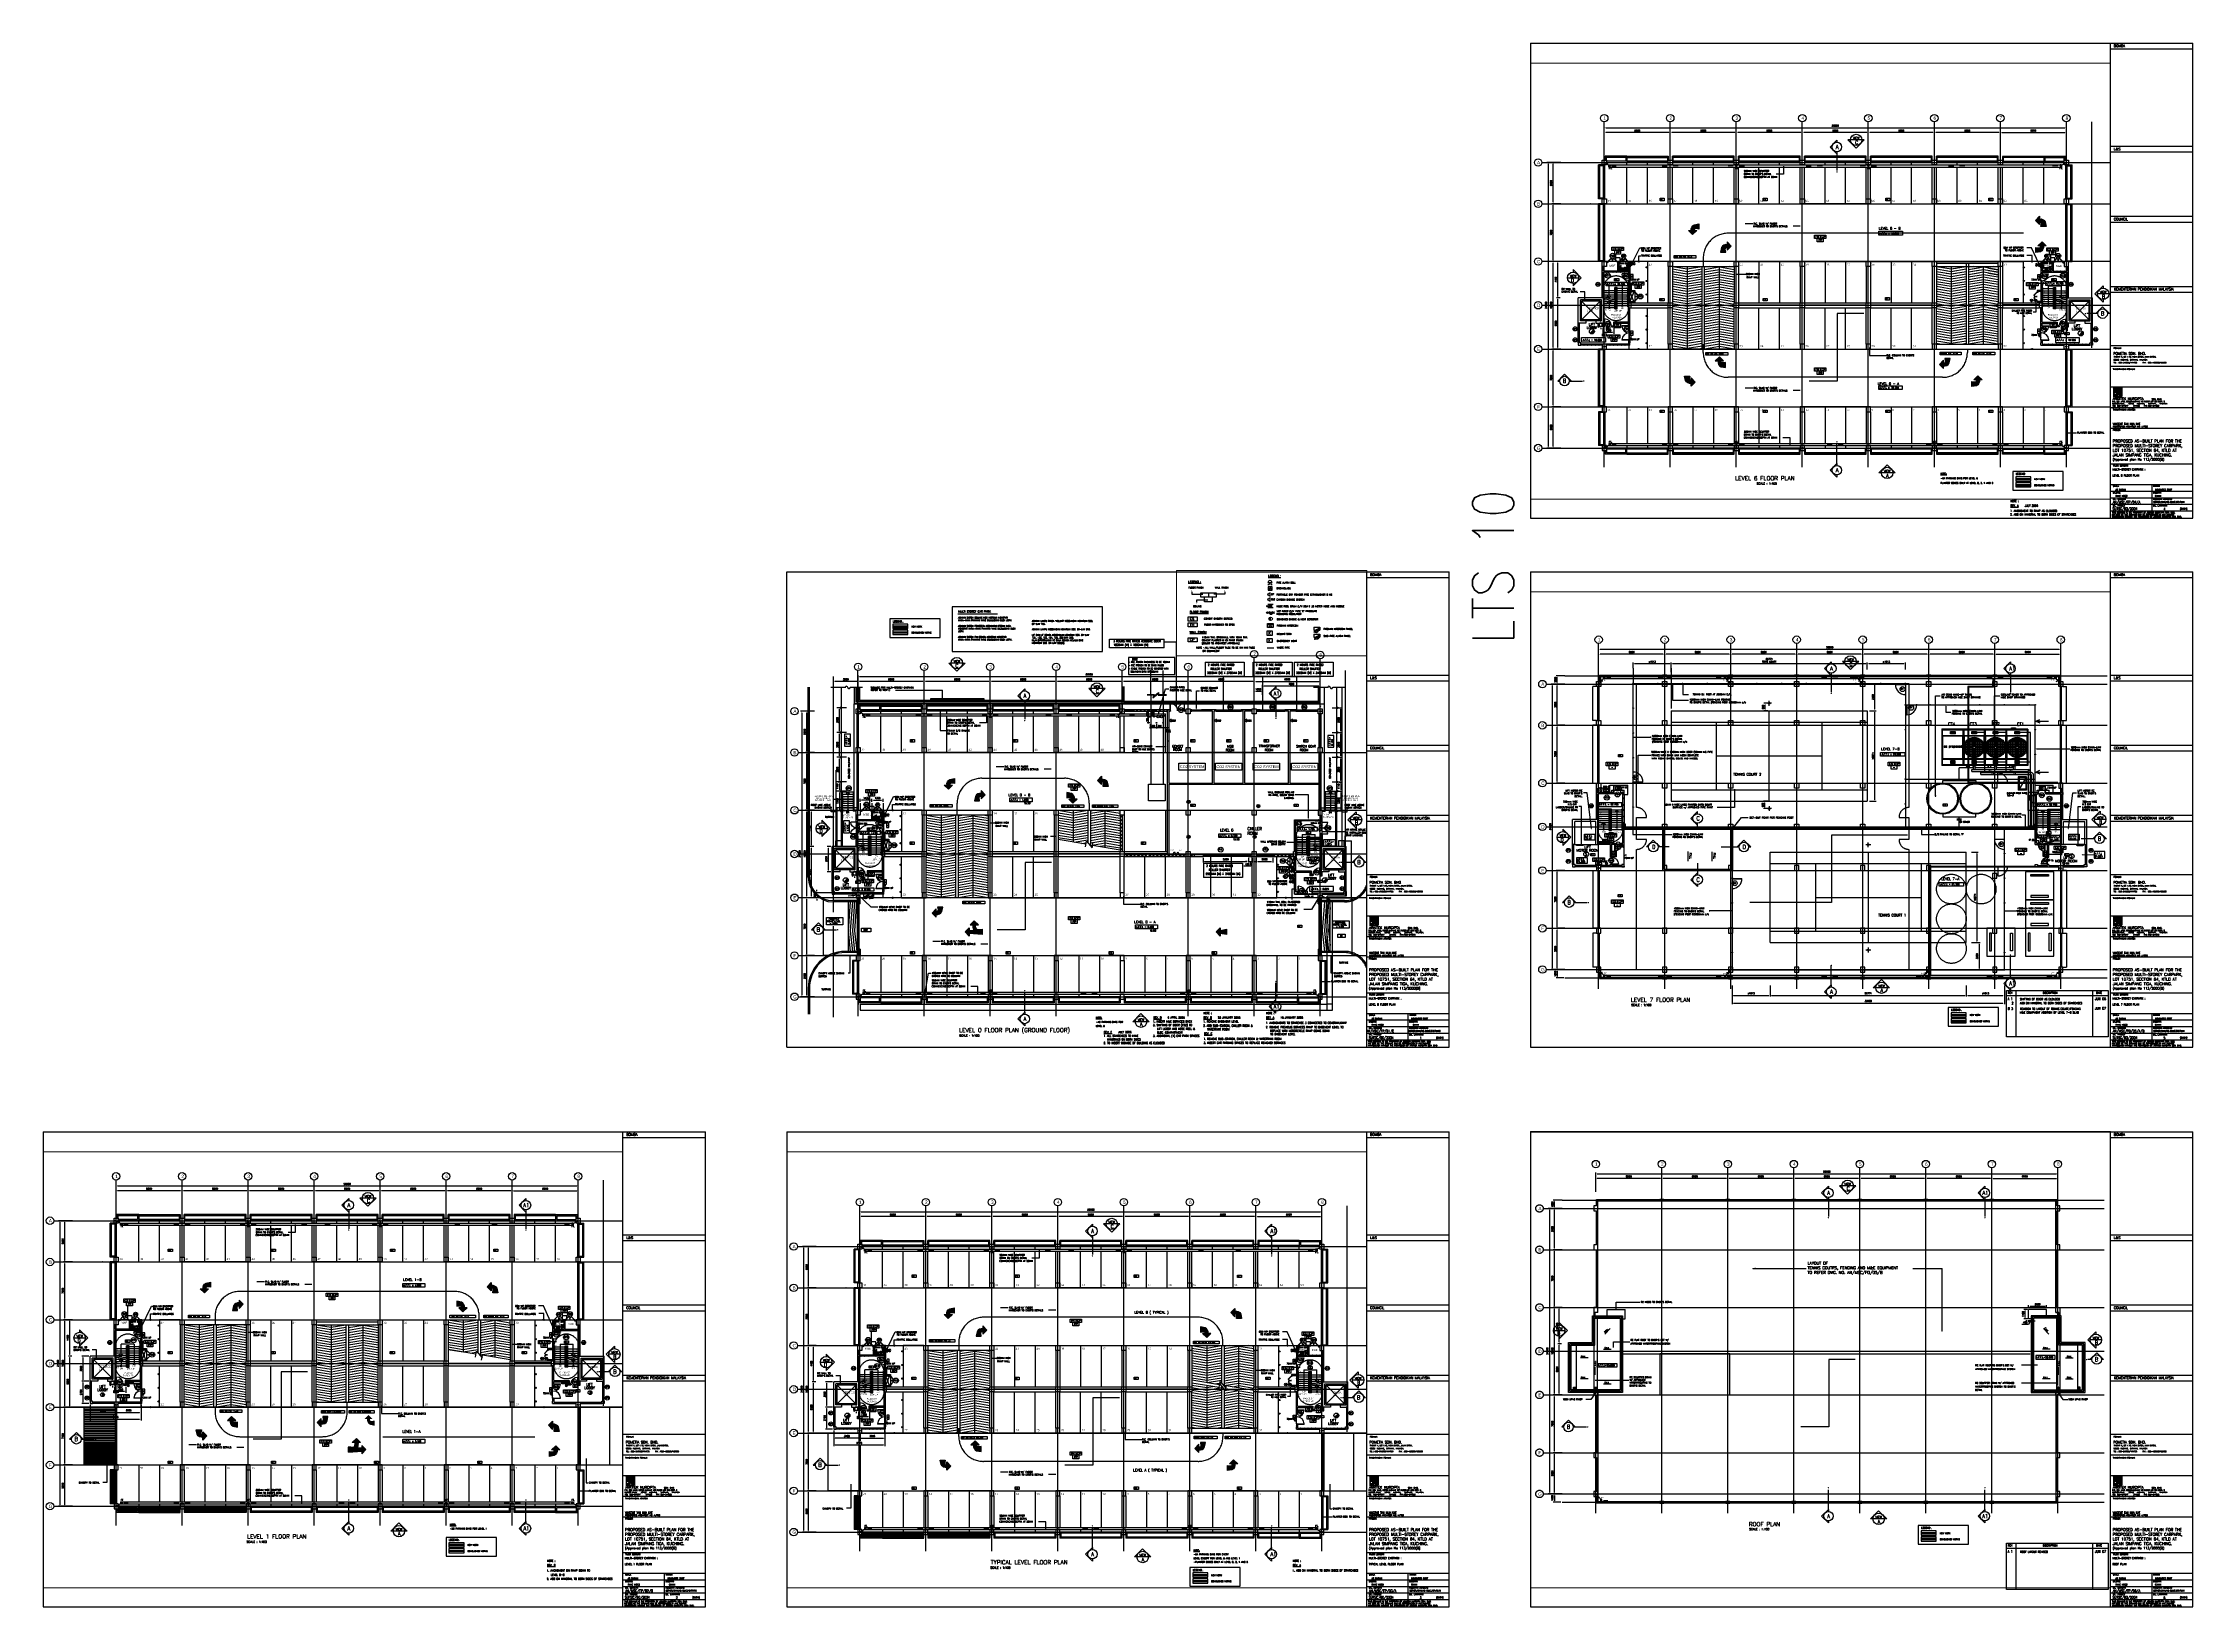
# Paper-space layout 'A1' of a CAD drawing. Header units: millimetres. Extents: x -2610 to -4, y -255 to 1640.
# The model-space entities are those that its viewports show. They can reach past a viewport. Long polylines and large blocks are cut down to what shows.
import ezdxf
from ezdxf.enums import TextEntityAlignment as Align

# ---------------------------------------------------------------- set-up
doc = ezdxf.new("R2010")
doc.units = ezdxf.units.MM
doc.header["$LTSCALE"] = 5
doc.header["$MEASUREMENT"] = 0
doc.header["$PDMODE"] = 3
for name, pattern in [('CENTER', [2, 1.25, -0.25, 0.25, -0.25]), ('CENTER2', [1.125, 0.75, -0.125, 0.125, -0.125]), ('CENTERX2', [4, 2.5, -0.5, 0.5, -0.5]), ('DASHDOT', [1, 0.5, -0.25, 0, -0.25]), ('DASHDOT2', [0.5, 0.25, -0.125, 0, -0.125]), ('DASHED', [0.75, 0.5, -0.25]), ('DASHED2', [0.375, 0.25, -0.125]), ('DASHEDX2', [1.5, 1, -0.5]), ('DIVIDE', [1.25, 0.5, -0.25, 0, -0.25, 0, -0.25]), ('HIDDEN', [0.375, 0.25, -0.125]), ('HIDDEN2', [0.1875, 0.125, -0.0625])]:
    doc.linetypes.add(name, pattern=pattern)
for name, color, linetype in [('-ac', 2, 'Continuous'), ('-ACPIPE', 7, 'Continuous'), ('-FF', 240, 'Continuous'), ('-ff.txt', 2, 'Continuous'), ('-HR', 4, 'Continuous'), ('-HR PIPE', 4, 'DIVIDE'), ('-HR TEXT', 4, 'Continuous'), ('-TRENCH', 65, 'Continuous'), ('-TRENCH DETAIL', 73, 'Continuous'), ('-WET RISER', 2, 'Continuous'), ('1-ROAD', 1, 'Continuous'), ('2-DR', 202, 'Continuous'), ('ARROW', 254, 'Continuous'), ('beam_p', 1, 'Continuous'), ('BOMBA', 7, 'Continuous'), ('col', 7, 'Continuous'), ('COVEREDWALKWAY', 31, 'DASHED2'), ('CP', 8, 'Continuous'), ('CP NUMBERING', 1, 'Continuous'), ('DEMOLISHED- ASBUILT', 8, 'DASHED2'), ('DIM', 7, 'Continuous'), ('DOOR', 7, 'Continuous'), ('DR', 1, 'Continuous'), ('DRAIN', 5, 'Continuous'), ('DW-T', 7, 'Continuous'), ('EL & K', 10, 'Continuous'), ('extension', 7, 'Continuous'), ('FE', 1, 'Fencing'), ('FIX', 5, 'Continuous'), ('GRATING', 251, 'Continuous'), ('GRID', 9, 'CENTER'), ('HIDDEN', 9, 'HIDDEN2'), ('HORDING', 4, 'DASHDOT'), ('L', 1, 'Continuous'), ('LEG-T', 7, 'Continuous'), ('LINE', 7, 'Continuous'), ('MV', 7, 'Continuous'), ('parap', 7, 'Continuous'), ('park L', 9, 'DASHEDX2'), ('R25', 5, 'Continuous'), ('RAIL', 1, 'Continuous'), ('RC', 3, 'Continuous'), ('RWDP', 1, 'Continuous'), ('SPEC', 7, 'Continuous'), ('stair', 7, 'Continuous'), ('SUB-STATION', 255, 'Continuous'), ('T35', 2, 'Continuous'), ('TB', 4, 'Continuous'), ('TBTEXT', 7, 'Continuous'), ('TEXT', 7, 'Continuous'), ('wall', 2, 'Continuous'), ('WALL-FULL', 7, 'Continuous'), ('WIN', 5, 'Continuous'), ('WP', 50, 'Continuous')]:
    doc.layers.add(name, color=color, linetype=linetype)
doc.styles.add('ARIAL', font='ARIAL.TTF', dxfattribs={"height": 250})
doc.styles.add('CARPARK NO', font='TIMES.TTF', dxfattribs={"height": 200})
doc.styles.add('E', font='ROMANS.SHX', dxfattribs={"width": 0.9})
doc.styles.add('HELV', font='HELV.shx')
doc.styles.add('HELVL', font='HELVL.shx')
doc.styles.add('ROMANS', font='romans.shx', dxfattribs={"width": 0.9, "height": 450})
doc.styles.add('ROMS', font='romans.shx', dxfattribs={"width": 0.8, "height": 230})
doc.styles.add('S100', font='ROMANS.shx', dxfattribs={"height": 200})
doc.styles.add('STANDARDS', font='simplex.shx')
doc.styles.add('STYLE1', font='ROMANS.SHX', dxfattribs={"width": 0.8})
doc.styles.add('TB', font='ROMANS.SHX')
doc.linetypes.add('Fencing', pattern='A,3,-1.5,["/",Standard,S=1.8,R=0,X=-0.8,Y=-0.8],-1.5', length=6)
doc.dimstyles.new('DIM', dxfattribs={"dimtxt": 150, "dimasz": 150, "dimexe": 0.18, "dimexo": 50, "dimgap": 50, "dimtad": 1, "dimdec": 0, "dimzin": 0, "dimdsep": 46, "dimtxsty": 'ROMANS', "dimcen": 0.09, "dimclrd": 256, "dimclre": 256, "dimclrt": 256, "dimadec": 0, "dimazin": 0, "dimtfac": 1, "dimtdec": 0, "dimtix": 1, "dimtmove": 0, "dimatfit": 0, "dimfxl": 1, "dimtolj": 1, "dimtzin": 0, "dimarcsym": 0})
doc.dimstyles.new('S100', dxfattribs={"dimscale": 0, "dimtxt": 150, "dimasz": 175, "dimexe": 150, "dimexo": 150, "dimgap": 150, "dimtad": 1, "dimdec": 0, "dimzin": 0, "dimdsep": 46, "dimtxsty": 'S100', "dimcen": 0, "dimdle": 100, "dimclrd": 5, "dimclre": 5, "dimclrt": 1, "dimaunit": 1, "dimadec": 0, "dimazin": 0, "dimtfac": 1, "dimtdec": 0, "dimtofl": 0, "dimtmove": 1, "dimatfit": 3, "dimfxl": 1, "dimtolj": 1, "dimtzin": 0, "dimarcsym": 0})

# ---------------------------------------------------------------- blocks, each defined once
blk = doc.blocks.new('*X135')
at = {"color": 0}
for p, q in [((698.4, 50.5), (698.5, 50.5)), ((698.4, 50.4), (698.6, 50.4)), ((698.4, 50.2), (698.7, 50.2)), ((698.4, 50.1), (698.8, 50.1)), ((698.4, 50), (699, 50)), ((698.4, 49.9), (699.1, 49.9)), ((698.4, 49.8), (699.2, 49.8)), ((698.4, 49.6), (699.3, 49.6)), ((698.4, 49.5), (699.5, 49.5)), ((698.4, 49.4), (699.6, 49.4)), ((698.4, 49.2), (699.7, 49.2)), ((698.4, 49.1), (699.8, 49.1)), ((698.4, 49), (700, 49)), ((698.4, 48.9), (700.1, 48.9)), ((698.4, 48.8), (700.2, 48.8)), ((698.4, 48.6), (700.3, 48.6)), ((698.4, 48.5), (700.5, 48.5)), ((698.4, 48.4), (700.6, 48.4)), ((698.4, 48.2), (700.7, 48.2)), ((698.4, 48.1), (700.8, 48.1)), ((698.4, 48), (701, 48)), ((698.4, 47.9), (701.1, 47.9)), ((698.4, 47.8), (701.2, 47.8)), ((698.4, 47.6), (701.3, 47.6)), ((698.4, 47.5), (701.5, 47.5)), ((698.4, 47.4), (701.6, 47.4)), ((698.4, 47.2), (701.7, 47.2)), ((698.4, 47.1), (701.8, 47.1)), ((698.4, 47), (702, 47)), ((698.4, 46.9), (702.1, 46.9)), ((698.4, 46.8), (702.2, 46.8)), ((698.4, 46.6), (702.3, 46.6)), ((698.4, 46.5), (702.5, 46.5)), ((698.4, 46.4), (702.6, 46.4)), ((698.4, 46.2), (702.7, 46.2)), ((698.4, 46.1), (702.8, 46.1)), ((698.4, 46), (703, 46)), ((698.4, 45.9), (703.1, 45.9)), ((698.4, 45.8), (703.2, 45.8)), ((698.4, 45.6), (703.3, 45.6)), ((698.4, 45.5), (703.5, 45.5)), ((698.4, 45.4), (703.6, 45.4)), ((698.4, 45.2), (703.7, 45.2)), ((698.4, 45.1), (703.8, 45.1)), ((698.4, 45), (704, 45)), ((698.4, 44.9), (704.1, 44.9)), ((698.4, 44.8), (704.2, 44.8)), ((698.4, 44.6), (704.3, 44.6)), ((698.4, 44.5), (704.5, 44.5)), ((698.4, 44.4), (704.6, 44.4)), ((698.4, 44.2), (704.7, 44.2)), ((698.4, 44.1), (704.8, 44.1)), ((698.4, 44), (705, 44)), ((698.4, 43.9), (705.1, 43.9)), ((698.4, 43.8), (705.2, 43.8)), ((698.4, 43.6), (705.3, 43.6)), ((698.4, 43.5), (705.5, 43.5)), ((698.4, 43.4), (705.6, 43.4)), ((698.4, 43.2), (705.7, 43.2)), ((698.4, 43.1), (705.8, 43.1)), ((698.4, 43), (706, 43)), ((698.4, 42.9), (706.1, 42.9)), ((698.4, 42.8), (706.2, 42.8)), ((698.4, 42.6), (706.3, 42.6)), ((698.4, 42.5), (706.5, 42.5)), ((698.4, 42.4), (706.6, 42.4)), ((698.4, 42.2), (706.7, 42.2)), ((698.4, 42.1), (701.1, 42.1)), ((698.4, 42), (700.8, 42)), ((698.4, 41.9), (700.6, 41.9)), ((698.4, 41.8), (700.4, 41.8)), ((698.4, 41.6), (700.2, 41.6)), ((698.4, 41.5), (700.1, 41.5)), ((698.4, 41.4), (700, 41.4)), ((698.4, 41.2), (699.9, 41.2)), ((698.4, 41.1), (699.9, 41.1)), ((698.4, 41), (699.8, 41)), ((698.4, 40.9), (699.7, 40.9)), ((698.4, 40.8), (699.7, 40.8)), ((698.4, 40.6), (699.6, 40.6)), ((698.4, 40.5), (699.6, 40.5)), ((698.4, 40.4), (699.6, 40.4)), ((698.4, 40.2), (699.6, 40.2)), ((698.4, 40.1), (699.6, 40.1)), ((698.4, 40), (699.6, 40)), ((698.4, 39.9), (699.6, 39.9)), ((698.4, 39.8), (699.6, 39.8)), ((698.4, 39.6), (699.6, 39.6)), ((698.4, 39.5), (699.7, 39.5)), ((698.4, 39.4), (699.7, 39.4)), ((698.4, 39.2), (699.7, 39.2)), ((698.4, 39.1), (699.8, 39.1)), ((698.4, 39), (699.9, 39)), ((698.4, 38.9), (699.9, 38.9)), ((698.4, 38.8), (700, 38.8)), ((698.4, 38.6), (700.1, 38.6)), ((698.4, 38.5), (700.3, 38.5)), ((698.4, 38.4), (700.4, 38.4)), ((698.4, 38.2), (700.6, 38.2)), ((698.4, 38.1), (700.8, 38.1)), ((698.4, 38), (701.2, 38)), ((698.4, 37.9), (705.1, 37.9)), ((698.4, 37.8), (705.1, 37.8)), ((698.4, 37.6), (705.1, 37.6)), ((698.4, 37.5), (705.1, 37.5)), ((698.4, 37.4), (705.1, 37.4)), ((698.4, 37.2), (705.1, 37.2)), ((702.2, 38), (705.1, 38)), ((702.4, 42.1), (706.8, 42.1)), ((702.6, 38.1), (705.1, 38.1)), ((702.7, 42), (707, 42)), ((702.8, 38.2), (705.1, 38.2)), ((702.9, 41.9), (707.1, 41.9)), ((703, 38.4), (705.1, 38.4)), ((703.1, 41.8), (707.2, 41.8)), ((703.2, 41.6), (707.3, 41.6)), ((703.2, 38.5), (705.1, 38.5)), ((703.3, 41.5), (707.5, 41.5)), ((703.3, 38.6), (705.1, 38.6)), ((703.4, 41.4), (707.6, 41.4)), ((703.4, 38.8), (705.1, 38.8)), ((703.5, 41.2), (707.7, 41.2)), ((703.5, 38.9), (705.1, 38.9)), ((703.6, 41.1), (707.8, 41.1)), ((703.6, 39.1), (705.1, 39.1)), ((703.6, 39), (705.1, 39)), ((703.7, 41), (708, 41)), ((703.7, 40.9), (708.1, 40.9)), ((703.7, 39.4), (705.1, 39.4)), ((703.7, 39.2), (705.1, 39.2)), ((703.8, 40.8), (705.1, 40.8)), ((703.8, 40.6), (705.1, 40.6)), ((703.8, 40.5), (705.1, 40.5)), ((703.8, 40.4), (705.1, 40.4)), ((703.8, 39.8), (705.1, 39.8)), ((703.8, 39.6), (705.1, 39.6)), ((703.8, 39.5), (705.1, 39.5)), ((703.9, 40.2), (705.1, 40.2)), ((703.9, 40.1), (705.1, 40.1)), ((703.9, 40), (705.1, 40)), ((703.9, 39.9), (705.1, 39.9)), ((705.2, 40.8), (708.2, 40.8)), ((705.3, 40.6), (708.3, 40.6)), ((705.5, 40.5), (708.5, 40.5)), ((705.6, 40.4), (708.6, 40.4)), ((705.7, 40.2), (708.7, 40.2)), ((705.8, 40.1), (708.8, 40.1)), ((706, 40), (709, 40)), ((706.1, 39.9), (709.1, 39.9)), ((706.2, 39.8), (709.2, 39.8)), ((706.3, 39.6), (709.3, 39.6)), ((706.5, 39.5), (709.5, 39.5)), ((706.6, 39.4), (709.6, 39.4)), ((706.7, 39.2), (709.7, 39.2)), ((706.8, 39.1), (709.8, 39.1)), ((707, 39), (710, 39)), ((707.1, 38.9), (710.1, 38.9)), ((707.2, 38.8), (710.2, 38.8)), ((707.3, 38.6), (710.3, 38.6)), ((707.4, 50.5), (707.5, 50.5)), ((707.4, 50.4), (707.6, 50.4)), ((707.4, 50.2), (707.7, 50.2)), ((707.4, 50.1), (707.8, 50.1)), ((707.4, 50), (708, 50)), ((707.4, 49.9), (708.1, 49.9)), ((707.4, 49.8), (708.2, 49.8)), ((707.4, 49.6), (708.3, 49.6)), ((707.4, 49.5), (708.5, 49.5)), ((707.4, 49.4), (708.6, 49.4)), ((707.4, 49.2), (708.7, 49.2)), ((707.4, 49.1), (708.8, 49.1)), ((707.4, 49), (709, 49)), ((707.4, 48.9), (709.1, 48.9)), ((707.4, 48.8), (709.2, 48.8)), ((707.4, 48.6), (709.3, 48.6)), ((707.4, 48.5), (709.5, 48.5)), ((707.4, 48.4), (709.6, 48.4)), ((707.4, 48.2), (709.7, 48.2)), ((707.4, 48.1), (709.8, 48.1)), ((707.4, 48), (710, 48)), ((707.4, 47.9), (710.1, 47.9)), ((707.4, 47.8), (710.2, 47.8)), ((707.4, 47.6), (710.3, 47.6)), ((707.4, 47.5), (710.5, 47.5)), ((707.4, 47.4), (710.6, 47.4)), ((707.4, 47.2), (710.7, 47.2)), ((707.4, 47.1), (710.8, 47.1)), ((707.4, 47), (711, 47)), ((707.4, 46.9), (711.1, 46.9)), ((707.4, 46.8), (711.2, 46.8)), ((707.4, 46.6), (711.3, 46.6)), ((707.4, 46.5), (711.5, 46.5)), ((707.4, 46.4), (711.6, 46.4)), ((707.4, 46.2), (711.7, 46.2)), ((707.4, 46.1), (711.8, 46.1)), ((707.4, 46), (712, 46)), ((707.4, 45.9), (712.1, 45.9)), ((707.4, 45.8), (712.2, 45.8)), ((707.4, 45.6), (712.3, 45.6)), ((707.4, 45.5), (712.5, 45.5)), ((707.4, 45.4), (712.6, 45.4)), ((707.4, 45.2), (712.7, 45.2)), ((707.4, 45.1), (712.8, 45.1)), ((707.4, 45), (713, 45)), ((707.4, 44.9), (713.1, 44.9)), ((707.4, 44.8), (713.2, 44.8)), ((707.4, 44.6), (713.3, 44.6)), ((707.5, 44.5), (713.4, 44.5)), ((707.5, 38.5), (710.5, 38.5)), ((707.6, 44.4), (713.4, 44.4)), ((707.6, 38.4), (710.6, 38.4)), ((707.7, 44.2), (713.4, 44.2)), ((707.7, 38.2), (710.7, 38.2)), ((707.8, 44.1), (713.4, 44.1)), ((707.8, 38.1), (710.8, 38.1)), ((708, 44), (713.4, 44)), ((708, 38), (711, 38)), ((708.1, 43.9), (713.4, 43.9)), ((708.1, 37.9), (711.1, 37.9)), ((708.2, 43.8), (713.4, 43.8)), ((708.2, 37.8), (711.2, 37.8)), ((708.3, 43.6), (713.4, 43.6)), ((708.3, 37.6), (711.3, 37.6)), ((708.5, 43.5), (713.4, 43.5)), ((708.5, 37.5), (711.5, 37.5)), ((708.6, 43.4), (713.4, 43.4)), ((708.6, 37.4), (711.6, 37.4)), ((708.7, 43.2), (713.4, 43.2)), ((708.7, 37.2), (711.7, 37.2)), ((708.8, 43.1), (713.4, 43.1)), ((709, 43), (713.4, 43)), ((709.1, 42.9), (713.4, 42.9)), ((709.2, 42.8), (713.4, 42.8)), ((709.3, 42.6), (713.4, 42.6)), ((709.5, 42.5), (713.4, 42.5)), ((709.6, 42.4), (713.4, 42.4)), ((709.7, 42.2), (713.4, 42.2)), ((709.8, 42.1), (713.4, 42.1)), ((710, 42), (713.4, 42)), ((710.1, 41.9), (713.4, 41.9)), ((710.2, 41.8), (713.4, 41.8)), ((710.3, 41.6), (713.4, 41.6)), ((710.5, 41.5), (713.4, 41.5)), ((710.6, 41.4), (713.4, 41.4)), ((710.7, 41.2), (713.4, 41.2)), ((710.8, 41.1), (713.4, 41.1)), ((711, 41), (713.4, 41)), ((711.1, 40.9), (713.4, 40.9)), ((711.2, 40.8), (713.4, 40.8)), ((711.3, 40.6), (713.4, 40.6)), ((711.5, 40.5), (713.4, 40.5)), ((711.6, 40.4), (713.4, 40.4)), ((711.7, 40.2), (713.4, 40.2)), ((711.8, 40.1), (713.4, 40.1)), ((712, 40), (713.4, 40)), ((712.1, 39.9), (713.4, 39.9)), ((712.2, 39.8), (713.4, 39.8)), ((712.3, 39.6), (713.4, 39.6)), ((712.5, 39.5), (713.4, 39.5)), ((712.6, 39.4), (713.4, 39.4)), ((712.7, 39.2), (713.4, 39.2)), ((712.8, 39.1), (713.4, 39.1)), ((713, 39), (713.4, 39)), ((713.1, 38.9), (713.4, 38.9)), ((713.2, 38.8), (713.4, 38.8)), ((713.3, 38.6), (713.4, 38.6)), ((698.4, 37.1), (705.1, 37.1)), ((698.4, 37), (705.1, 37)), ((698.4, 36.9), (705.1, 36.9)), ((698.4, 36.8), (705.1, 36.8)), ((698.4, 36.6), (705.1, 36.6)), ((698.4, 36.5), (705.1, 36.5)), ((698.4, 36.4), (705.1, 36.4)), ((698.4, 36.2), (705.1, 36.2)), ((698.4, 36.1), (705.1, 36.1)), ((698.4, 36), (705.1, 36)), ((698.4, 35.9), (705.1, 35.9)), ((698.4, 35.8), (705.1, 35.8)), ((698.4, 35.6), (705.1, 35.6)), ((708.8, 37.1), (711.8, 37.1)), ((709, 37), (712, 37)), ((709.1, 36.9), (712.1, 36.9)), ((709.2, 36.8), (712.2, 36.8)), ((709.3, 36.6), (712.3, 36.6)), ((709.5, 36.5), (712.5, 36.5)), ((709.6, 36.4), (712.6, 36.4)), ((709.7, 36.2), (712.7, 36.2)), ((709.8, 36.1), (712.8, 36.1)), ((710, 36), (713, 36)), ((710.1, 35.9), (713.1, 35.9)), ((710.2, 35.8), (713.2, 35.8)), ((710.3, 35.6), (713.3, 35.6))]:
    blk.add_line(p, q, dxfattribs=at)
blk = doc.blocks.new('*D18')
at = {"layer": 'DEFPOINTS', "color": 0}
for p in [(1591, 19004), (1591, 19004), (9591, 17546)]:
    blk.add_point(p, dxfattribs=at)
at = {"layer": 'DIM', "color": 5, "lineweight": -2}
for p, q in [((9416, 19004), (1766, 19004)), ((9591, 17696), (9591, 19154))]:
    blk.add_line(p, q, dxfattribs=at)
at = {"layer": 'DIM', "color": 5}
for points in [[(1766, 19033), (1766, 18974), (1591, 19004)], [(9416, 19033), (9416, 18974), (9591, 19004)]]:
    blk.add_solid(points, dxfattribs=at)
at = {"layer": 'DIM', "color": 1, "insert": (5591, 19254), "char_height": 200, "attachment_point": 5, "style": 'S100'}
blk.add_mtext('\\A1;8000', dxfattribs=at)
blk = doc.blocks.new('*D19')
at = {"layer": 'DEFPOINTS', "color": 0}
for p in [(-6409, 19004), (-6409, 19004), (1591, 19004)]:
    blk.add_point(p, dxfattribs=at)
at = {"layer": 'DIM', "color": 5, "lineweight": -2}
blk.add_line((1416, 19004), (-6234, 19004), dxfattribs=at)
at = {"layer": 'DIM', "color": 5}
for points in [[(-6234, 19033), (-6234, 18974), (-6409, 19004)], [(1416, 19033), (1416, 18974), (1591, 19004)]]:
    blk.add_solid(points, dxfattribs=at)
at = {"layer": 'DIM', "color": 1, "insert": (-2409, 19254), "char_height": 200, "attachment_point": 5, "style": 'S100'}
blk.add_mtext('\\A1;8000', dxfattribs=at)
blk = doc.blocks.new('*D20')
at = {"layer": 'DEFPOINTS', "color": 0}
for p in [(-14409, 19004), (-14409, 19004), (-6409, 19004)]:
    blk.add_point(p, dxfattribs=at)
at = {"layer": 'DIM', "color": 5, "lineweight": -2}
blk.add_line((-6584, 19004), (-14234, 19004), dxfattribs=at)
at = {"layer": 'DIM', "color": 5}
for points in [[(-14234, 19033), (-14234, 18974), (-14409, 19004)], [(-6584, 19033), (-6584, 18974), (-6409, 19004)]]:
    blk.add_solid(points, dxfattribs=at)
at = {"layer": 'DIM', "color": 1, "insert": (-10409, 19254), "char_height": 200, "attachment_point": 5, "style": 'S100'}
blk.add_mtext('\\A1;8000', dxfattribs=at)
blk = doc.blocks.new('*D21')
at = {"layer": 'DEFPOINTS', "color": 0}
for p in [(-22409, 19004), (-22409, 19004), (-14409, 19004)]:
    blk.add_point(p, dxfattribs=at)
at = {"layer": 'DIM', "color": 5, "lineweight": -2}
blk.add_line((-14584, 19004), (-22234, 19004), dxfattribs=at)
at = {"layer": 'DIM', "color": 5}
for points in [[(-22234, 19033), (-22234, 18974), (-22409, 19004)], [(-14584, 19033), (-14584, 18974), (-14409, 19004)]]:
    blk.add_solid(points, dxfattribs=at)
at = {"layer": 'DIM', "color": 1, "insert": (-18409, 19254), "char_height": 200, "attachment_point": 5, "style": 'S100'}
blk.add_mtext('\\A1;8000', dxfattribs=at)
blk = doc.blocks.new('*D22')
at = {"layer": 'DEFPOINTS', "color": 0}
for p in [(-30409, 19004), (-30409, 19004), (-22409, 19004)]:
    blk.add_point(p, dxfattribs=at)
at = {"layer": 'DIM', "color": 5, "lineweight": -2}
blk.add_line((-22584, 19004), (-30234, 19004), dxfattribs=at)
at = {"layer": 'DIM', "color": 5}
for points in [[(-30234, 19033), (-30234, 18974), (-30409, 19004)], [(-22584, 19033), (-22584, 18974), (-22409, 19004)]]:
    blk.add_solid(points, dxfattribs=at)
at = {"layer": 'DIM', "color": 1, "insert": (-26409, 19254), "char_height": 200, "attachment_point": 5, "style": 'S100'}
blk.add_mtext('\\A1;8000', dxfattribs=at)
blk = doc.blocks.new('*D23')
at = {"layer": 'DEFPOINTS', "color": 0}
for p in [(-38409, 19004), (-38409, 19004), (-30409, 19004)]:
    blk.add_point(p, dxfattribs=at)
at = {"layer": 'DIM', "color": 5, "lineweight": -2}
blk.add_line((-30584, 19004), (-38234, 19004), dxfattribs=at)
at = {"layer": 'DIM', "color": 5}
for points in [[(-38234, 19033), (-38234, 18974), (-38409, 19004)], [(-30584, 19033), (-30584, 18974), (-30409, 19004)]]:
    blk.add_solid(points, dxfattribs=at)
at = {"layer": 'DIM', "color": 1, "insert": (-34409, 19254), "char_height": 200, "attachment_point": 5, "style": 'S100'}
blk.add_mtext('\\A1;8000', dxfattribs=at)
blk = doc.blocks.new('*D24')
at = {"layer": 'DEFPOINTS', "color": 0}
for p in [(17591, 19592), (-38409, 17225), (17591, 17225)]:
    blk.add_point(p, dxfattribs=at)
at = {"layer": 'DIM', "color": 5, "lineweight": -2}
for p, q in [((-38409, 17375), (-38409, 19742)), ((-38234, 19592), (17416, 19592)), ((17591, 17375), (17591, 19742))]:
    blk.add_line(p, q, dxfattribs=at)
at = {"layer": 'DIM', "color": 5}
for points in [[(-38234, 19621), (-38234, 19562), (-38409, 19592)], [(17416, 19621), (17416, 19562), (17591, 19592)]]:
    blk.add_solid(points, dxfattribs=at)
at = {"layer": 'DIM', "color": 1, "insert": (-10409, 19842), "char_height": 200, "attachment_point": 5, "style": 'S100'}
blk.add_mtext('\\A1;56000', dxfattribs=at)
blk = doc.blocks.new('*D25')
at = {"layer": 'DEFPOINTS', "color": 0}
for p in [(17591, 19004), (9591, 17546), (17591, 17546)]:
    blk.add_point(p, dxfattribs=at)
at = {"layer": 'DIM', "color": 5, "lineweight": -2}
for p, q in [((9591, 17696), (9591, 19154)), ((9766, 19004), (17416, 19004)), ((17591, 17696), (17591, 19154))]:
    blk.add_line(p, q, dxfattribs=at)
at = {"layer": 'DIM', "color": 5}
for points in [[(9766, 19033), (9766, 18974), (9591, 19004)], [(17416, 19033), (17416, 18974), (17591, 19004)]]:
    blk.add_solid(points, dxfattribs=at)
at = {"layer": 'DIM', "color": 1, "insert": (13591, 19254), "char_height": 200, "attachment_point": 5, "style": 'S100'}
blk.add_mtext('\\A1;8000', dxfattribs=at)
blk = doc.blocks.new('*D26')
at = {"layer": 'DEFPOINTS', "color": 0}
for p in [(-44036, -1019), (-43609, -1019), (-43609, -7219)]:
    blk.add_point(p, dxfattribs=at)
at = {"layer": 'DIM', "color": 5, "lineweight": -2}
for p, q in [((-43759, -1019), (-44186, -1019)), ((-44036, -7044), (-44036, -1194)), ((-43759, -7219), (-44186, -7219))]:
    blk.add_line(p, q, dxfattribs=at)
at = {"layer": 'DIM', "color": 5}
for points in [[(-44065, -1194), (-44007, -1194), (-44036, -1019)], [(-44065, -7044), (-44007, -7044), (-44036, -7219)]]:
    blk.add_solid(points, dxfattribs=at)
at = {"layer": 'DIM', "color": 1, "insert": (-44286, -4119), "char_height": 200, "attachment_point": 5, "rotation": 90, "style": 'S100'}
blk.add_mtext('\\A1;6200', dxfattribs=at)
blk = doc.blocks.new('*D27')
at = {"layer": 'DEFPOINTS', "color": 0}
for p in [(-44036, 3381), (-43609, 3381), (-43609, -1019)]:
    blk.add_point(p, dxfattribs=at)
at = {"layer": 'DIM', "color": 5, "lineweight": -2}
for p, q in [((-43759, 3381), (-44186, 3381)), ((-44036, -844), (-44036, 3206)), ((-43759, -1019), (-44186, -1019))]:
    blk.add_line(p, q, dxfattribs=at)
at = {"layer": 'DIM', "color": 5}
for points in [[(-44065, 3206), (-44007, 3206), (-44036, 3381)], [(-44065, -844), (-44007, -844), (-44036, -1019)]]:
    blk.add_solid(points, dxfattribs=at)
at = {"layer": 'DIM', "color": 1, "insert": (-44286, 1181), "char_height": 200, "attachment_point": 5, "rotation": 90, "style": 'S100'}
blk.add_mtext('\\A1;4400', dxfattribs=at)
blk = doc.blocks.new('*D28')
at = {"layer": 'DEFPOINTS', "color": 0}
for p in [(-44616, -14219), (-43541, -14219), (-43541, -19219)]:
    blk.add_point(p, dxfattribs=at)
at = {"layer": 'DIM', "color": 5, "lineweight": -2}
for p, q in [((-43691, -14219), (-44766, -14219)), ((-44616, -19044), (-44616, -14394)), ((-43691, -19219), (-44766, -19219))]:
    blk.add_line(p, q, dxfattribs=at)
at = {"layer": 'DIM', "color": 5}
for points in [[(-44645, -14394), (-44587, -14394), (-44616, -14219)], [(-44645, -19044), (-44587, -19044), (-44616, -19219)]]:
    blk.add_solid(points, dxfattribs=at)
at = {"layer": 'DIM', "color": 1, "insert": (-44866, -16719), "char_height": 200, "attachment_point": 5, "rotation": 90, "style": 'S100'}
blk.add_mtext('\\A1;5000', dxfattribs=at)
blk = doc.blocks.new('*D29')
at = {"layer": 'DEFPOINTS', "color": 0}
for p in [(-44616, -7219), (-43541, -7219), (-43541, -14219)]:
    blk.add_point(p, dxfattribs=at)
at = {"layer": 'DIM', "color": 5, "lineweight": -2}
for p, q in [((-43691, -7219), (-44766, -7219)), ((-44616, -14044), (-44616, -7394)), ((-43691, -14219), (-44766, -14219))]:
    blk.add_line(p, q, dxfattribs=at)
at = {"layer": 'DIM', "color": 5}
for points in [[(-44645, -7394), (-44587, -7394), (-44616, -7219)], [(-44645, -14044), (-44587, -14044), (-44616, -14219)]]:
    blk.add_solid(points, dxfattribs=at)
at = {"layer": 'DIM', "color": 1, "insert": (-44866, -10719), "char_height": 200, "attachment_point": 5, "rotation": 90, "style": 'S100'}
blk.add_mtext('\\A1;7000', dxfattribs=at)
blk = doc.blocks.new('*D30')
at = {"layer": 'DEFPOINTS', "color": 0}
for p in [(-44616, 3381), (-43541, 3381), (-43541, -7219)]:
    blk.add_point(p, dxfattribs=at)
at = {"layer": 'DIM', "color": 5, "lineweight": -2}
for p, q in [((-43691, 3381), (-44766, 3381)), ((-44616, -7044), (-44616, 3206)), ((-43691, -7219), (-44766, -7219))]:
    blk.add_line(p, q, dxfattribs=at)
at = {"layer": 'DIM', "color": 5}
for points in [[(-44645, 3206), (-44587, 3206), (-44616, 3381)], [(-44645, -7044), (-44587, -7044), (-44616, -7219)]]:
    blk.add_solid(points, dxfattribs=at)
at = {"layer": 'DIM', "color": 1, "insert": (-44866, -1919), "char_height": 200, "attachment_point": 5, "rotation": 90, "style": 'S100'}
blk.add_mtext('\\A1;10600', dxfattribs=at)
blk = doc.blocks.new('*D31')
at = {"layer": 'DEFPOINTS', "color": 0}
for p in [(-44616, 10381), (-43541, 10381), (-43541, 3381)]:
    blk.add_point(p, dxfattribs=at)
at = {"layer": 'DIM', "color": 5, "lineweight": -2}
for p, q in [((-43691, 10381), (-44766, 10381)), ((-44616, 3556), (-44616, 10206)), ((-43691, 3381), (-44766, 3381))]:
    blk.add_line(p, q, dxfattribs=at)
at = {"layer": 'DIM', "color": 5}
for points in [[(-44645, 10206), (-44587, 10206), (-44616, 10381)], [(-44645, 3556), (-44587, 3556), (-44616, 3381)]]:
    blk.add_solid(points, dxfattribs=at)
at = {"layer": 'DIM', "color": 1, "insert": (-44866, 6881), "char_height": 200, "attachment_point": 5, "rotation": 90, "style": 'S100'}
blk.add_mtext('\\A1;7000', dxfattribs=at)
blk = doc.blocks.new('*D32')
at = {"layer": 'DEFPOINTS', "color": 0}
for p in [(-44616, 15381), (-43541, 15381), (-43541, 10381)]:
    blk.add_point(p, dxfattribs=at)
at = {"layer": 'DIM', "color": 5, "lineweight": -2}
for p, q in [((-43691, 15381), (-44766, 15381)), ((-44616, 10556), (-44616, 15206)), ((-43691, 10381), (-44766, 10381))]:
    blk.add_line(p, q, dxfattribs=at)
at = {"layer": 'DIM', "color": 5}
for points in [[(-44645, 15206), (-44587, 15206), (-44616, 15381)], [(-44645, 10556), (-44587, 10556), (-44616, 10381)]]:
    blk.add_solid(points, dxfattribs=at)
at = {"layer": 'DIM', "color": 1, "insert": (-44866, 12881), "char_height": 200, "attachment_point": 5, "rotation": 90, "style": 'S100'}
blk.add_mtext('\\A1;5000', dxfattribs=at)
blk = doc.blocks.new('*D33')
at = {"layer": 'DEFPOINTS', "color": 0}
for p in [(-43541, 15381), (-45219, -19219), (-43541, -19219)]:
    blk.add_point(p, dxfattribs=at)
at = {"layer": 'DIM', "color": 5, "lineweight": -2}
for p, q in [((-43691, 15381), (-45369, 15381)), ((-45219, 15206), (-45219, -19044)), ((-43691, -19219), (-45369, -19219))]:
    blk.add_line(p, q, dxfattribs=at)
at = {"layer": 'DIM', "color": 5}
for points in [[(-45248, 15206), (-45190, 15206), (-45219, 15381)], [(-45248, -19044), (-45190, -19044), (-45219, -19219)]]:
    blk.add_solid(points, dxfattribs=at)
at = {"layer": 'DIM', "color": 1, "insert": (-45469, -1919), "char_height": 200, "attachment_point": 5, "rotation": 90, "style": 'S100'}
blk.add_mtext('\\A1;34600', dxfattribs=at)
blk = doc.blocks.new('DR900')
at = {"layer": 'DR'}
for p, q in [((0, 115), (25, 115)), ((0, 0), (38, 0)), ((25, 940), (50, 940)), ((25, 115), (25, 940)), ((50, 115), (25, 115)), ((25, 115), (25, 90)), ((25, 90), (38, 90)), ((38, 90), (38, 0)), ((50, 115), (50, 940)), ((862, 90), (875, 90)), ((862, 90), (862, 0)), ((862, 0), (900, 0)), ((875, 115), (900, 115)), ((875, 115), (875, 90))]:
    blk.add_line(p, q, dxfattribs=at)
blk.add_arc((25, 90), 850, 0, 90, dxfattribs=at)
blk = doc.blocks.new('DR2')
at = {"layer": 'DR', "color": 5}
for p, q in [((0, 115), (37, 115)), ((50, 0), (0, 0)), ((37, 115), (435, 513)), ((37, 115), (37, 90)), ((55, 97), (37, 115)), ((37, 90), (50, 90)), ((50, 90), (50, 0)), ((55, 97), (452, 495)), ((1145, 97), (748, 495)), ((1163, 115), (765, 513)), ((1145, 97), (1163, 115)), ((1163, 90), (1150, 90)), ((1150, 90), (1150, 0)), ((1163, 115), (1163, 90)), ((1200, 115), (1163, 115)), ((1150, 0), (1200, 0))]:
    blk.add_line(p, q, dxfattribs=at)
for centre, start, end in [((37, 115), 0, 45), ((1163, 115), 135, 180)]:
    blk.add_arc(centre, 563, start, end, dxfattribs=at)
blk = doc.blocks.new('FT')
at = {"layer": 'FIX', "color": 6, "linetype": 'Continuous'}
for p, q in [((-102916, 3485), (-102974, 3542)), ((-102947, 3489), (-102969, 3511)), ((-102897, 3492), (-102966, 3561)), ((-102883, 3505), (-102953, 3575)), ((-102875, 3524), (-102934, 3583)), ((-102878, 3553), (-102905, 3580))]:
    blk.add_line(p, q, dxfattribs=at)
blk.add_lwpolyline([(-102849, 3609), (-102999, 3609), (-102999, 3459), (-102849, 3459)], close=True, dxfattribs=at)
blk.add_circle((-102924, 3534), 50, dxfattribs=at)
blk = doc.blocks.new('*D37')
at = {"layer": 'DEFPOINTS', "color": 0}
for p in [(87319, 19004), (87319, 19004), (95319, 17546)]:
    blk.add_point(p, dxfattribs=at)
at = {"layer": 'DIM', "color": 5, "lineweight": -2}
for p, q in [((95144, 19004), (87494, 19004)), ((95319, 17696), (95319, 19154))]:
    blk.add_line(p, q, dxfattribs=at)
at = {"layer": 'DIM', "color": 5}
for points in [[(87494, 19033), (87494, 18974), (87319, 19004)], [(95144, 19033), (95144, 18974), (95319, 19004)]]:
    blk.add_solid(points, dxfattribs=at)
at = {"layer": 'DIM', "color": 1, "insert": (91319, 19254), "char_height": 200, "attachment_point": 5, "style": 'S100'}
blk.add_mtext('\\A1;8000', dxfattribs=at)
blk = doc.blocks.new('*D38')
at = {"layer": 'DEFPOINTS', "color": 0}
for p in [(79319, 19004), (79319, 19004), (87319, 19004)]:
    blk.add_point(p, dxfattribs=at)
at = {"layer": 'DIM', "color": 5, "lineweight": -2}
blk.add_line((87144, 19004), (79494, 19004), dxfattribs=at)
at = {"layer": 'DIM', "color": 5}
for points in [[(79494, 19033), (79494, 18974), (79319, 19004)], [(87144, 19033), (87144, 18974), (87319, 19004)]]:
    blk.add_solid(points, dxfattribs=at)
at = {"layer": 'DIM', "color": 1, "insert": (83319, 19254), "char_height": 200, "attachment_point": 5, "style": 'S100'}
blk.add_mtext('\\A1;8000', dxfattribs=at)
blk = doc.blocks.new('*D39')
at = {"layer": 'DEFPOINTS', "color": 0}
for p in [(71319, 19004), (71319, 19004), (79319, 19004)]:
    blk.add_point(p, dxfattribs=at)
at = {"layer": 'DIM', "color": 5, "lineweight": -2}
blk.add_line((79144, 19004), (71494, 19004), dxfattribs=at)
at = {"layer": 'DIM', "color": 5}
for points in [[(71494, 19033), (71494, 18974), (71319, 19004)], [(79144, 19033), (79144, 18974), (79319, 19004)]]:
    blk.add_solid(points, dxfattribs=at)
at = {"layer": 'DIM', "color": 1, "insert": (75319, 19254), "char_height": 200, "attachment_point": 5, "style": 'S100'}
blk.add_mtext('\\A1;8000', dxfattribs=at)
blk = doc.blocks.new('*D40')
at = {"layer": 'DEFPOINTS', "color": 0}
for p in [(63319, 19004), (63319, 19004), (71319, 19004)]:
    blk.add_point(p, dxfattribs=at)
at = {"layer": 'DIM', "color": 5, "lineweight": -2}
blk.add_line((71144, 19004), (63494, 19004), dxfattribs=at)
at = {"layer": 'DIM', "color": 5}
for points in [[(63494, 19033), (63494, 18974), (63319, 19004)], [(71144, 19033), (71144, 18974), (71319, 19004)]]:
    blk.add_solid(points, dxfattribs=at)
at = {"layer": 'DIM', "color": 1, "insert": (67319, 19254), "char_height": 200, "attachment_point": 5, "style": 'S100'}
blk.add_mtext('\\A1;8000', dxfattribs=at)
blk = doc.blocks.new('*D41')
at = {"layer": 'DEFPOINTS', "color": 0}
for p in [(55319, 19004), (55319, 19004), (63319, 19004)]:
    blk.add_point(p, dxfattribs=at)
at = {"layer": 'DIM', "color": 5, "lineweight": -2}
blk.add_line((63144, 19004), (55494, 19004), dxfattribs=at)
at = {"layer": 'DIM', "color": 5}
for points in [[(55494, 19033), (55494, 18974), (55319, 19004)], [(63144, 19033), (63144, 18974), (63319, 19004)]]:
    blk.add_solid(points, dxfattribs=at)
at = {"layer": 'DIM', "color": 1, "insert": (59319, 19254), "char_height": 200, "attachment_point": 5, "style": 'S100'}
blk.add_mtext('\\A1;8000', dxfattribs=at)
blk = doc.blocks.new('*D42')
at = {"layer": 'DEFPOINTS', "color": 0}
for p in [(47319, 19004), (47319, 19004), (55319, 19004)]:
    blk.add_point(p, dxfattribs=at)
at = {"layer": 'DIM', "color": 5, "lineweight": -2}
blk.add_line((55144, 19004), (47494, 19004), dxfattribs=at)
at = {"layer": 'DIM', "color": 5}
for points in [[(47494, 19033), (47494, 18974), (47319, 19004)], [(55144, 19033), (55144, 18974), (55319, 19004)]]:
    blk.add_solid(points, dxfattribs=at)
at = {"layer": 'DIM', "color": 1, "insert": (51319, 19254), "char_height": 200, "attachment_point": 5, "style": 'S100'}
blk.add_mtext('\\A1;8000', dxfattribs=at)
blk = doc.blocks.new('*D43')
at = {"layer": 'DEFPOINTS', "color": 0}
for p in [(103319, 19592), (47319, 17225), (103319, 17225)]:
    blk.add_point(p, dxfattribs=at)
at = {"layer": 'DIM', "color": 5, "lineweight": -2}
for p, q in [((47319, 17375), (47319, 19742)), ((47494, 19592), (103144, 19592)), ((103319, 17375), (103319, 19742))]:
    blk.add_line(p, q, dxfattribs=at)
at = {"layer": 'DIM', "color": 5}
for points in [[(47494, 19621), (47494, 19562), (47319, 19592)], [(103144, 19621), (103144, 19562), (103319, 19592)]]:
    blk.add_solid(points, dxfattribs=at)
at = {"layer": 'DIM', "color": 1, "insert": (75319, 19842), "char_height": 200, "attachment_point": 5, "style": 'S100'}
blk.add_mtext('\\A1;56000', dxfattribs=at)
blk = doc.blocks.new('*D44')
at = {"layer": 'DEFPOINTS', "color": 0}
for p in [(103319, 19004), (95319, 17546), (103319, 17546)]:
    blk.add_point(p, dxfattribs=at)
at = {"layer": 'DIM', "color": 5, "lineweight": -2}
for p, q in [((95319, 17696), (95319, 19154)), ((95494, 19004), (103144, 19004)), ((103319, 17696), (103319, 19154))]:
    blk.add_line(p, q, dxfattribs=at)
at = {"layer": 'DIM', "color": 5}
for points in [[(95494, 19033), (95494, 18974), (95319, 19004)], [(103144, 19033), (103144, 18974), (103319, 19004)]]:
    blk.add_solid(points, dxfattribs=at)
at = {"layer": 'DIM', "color": 1, "insert": (99319, 19254), "char_height": 200, "attachment_point": 5, "style": 'S100'}
blk.add_mtext('\\A1;8000', dxfattribs=at)
blk = doc.blocks.new('*D45')
at = {"layer": 'DEFPOINTS', "color": 0}
for p in [(42306, -14219), (43381, -14219), (43381, -19219)]:
    blk.add_point(p, dxfattribs=at)
at = {"layer": 'DIM', "color": 5, "lineweight": -2}
for p, q in [((43231, -14219), (42156, -14219)), ((42306, -19044), (42306, -14394)), ((43231, -19219), (42156, -19219))]:
    blk.add_line(p, q, dxfattribs=at)
at = {"layer": 'DIM', "color": 5}
for points in [[(42277, -14394), (42335, -14394), (42306, -14219)], [(42277, -19044), (42335, -19044), (42306, -19219)]]:
    blk.add_solid(points, dxfattribs=at)
at = {"layer": 'DIM', "color": 1, "insert": (42056, -16719), "char_height": 200, "attachment_point": 5, "rotation": 90, "style": 'S100'}
blk.add_mtext('\\A1;5000', dxfattribs=at)
blk = doc.blocks.new('*D46')
at = {"layer": 'DEFPOINTS', "color": 0}
for p in [(42306, -7219), (43381, -7219), (43381, -14219)]:
    blk.add_point(p, dxfattribs=at)
at = {"layer": 'DIM', "color": 5, "lineweight": -2}
for p, q in [((43231, -7219), (42156, -7219)), ((42306, -14044), (42306, -7394)), ((43231, -14219), (42156, -14219))]:
    blk.add_line(p, q, dxfattribs=at)
at = {"layer": 'DIM', "color": 5}
for points in [[(42277, -7394), (42335, -7394), (42306, -7219)], [(42277, -14044), (42335, -14044), (42306, -14219)]]:
    blk.add_solid(points, dxfattribs=at)
at = {"layer": 'DIM', "color": 1, "insert": (42056, -10719), "char_height": 200, "attachment_point": 5, "rotation": 90, "style": 'S100'}
blk.add_mtext('\\A1;7000', dxfattribs=at)
blk = doc.blocks.new('*D47')
at = {"layer": 'DEFPOINTS', "color": 0}
for p in [(42306, 10381), (43381, 10381), (43381, 3381)]:
    blk.add_point(p, dxfattribs=at)
at = {"layer": 'DIM', "color": 5, "lineweight": -2}
for p, q in [((43231, 10381), (42156, 10381)), ((42306, 3556), (42306, 10206)), ((43231, 3381), (42156, 3381))]:
    blk.add_line(p, q, dxfattribs=at)
at = {"layer": 'DIM', "color": 5}
for points in [[(42277, 10206), (42335, 10206), (42306, 10381)], [(42277, 3556), (42335, 3556), (42306, 3381)]]:
    blk.add_solid(points, dxfattribs=at)
at = {"layer": 'DIM', "color": 1, "insert": (42056, 6881), "char_height": 200, "attachment_point": 5, "rotation": 90, "style": 'S100'}
blk.add_mtext('\\A1;7000', dxfattribs=at)
blk = doc.blocks.new('*D48')
at = {"layer": 'DEFPOINTS', "color": 0}
for p in [(42306, 15381), (43381, 15381), (43381, 10381)]:
    blk.add_point(p, dxfattribs=at)
at = {"layer": 'DIM', "color": 5, "lineweight": -2}
for p, q in [((43231, 15381), (42156, 15381)), ((42306, 10556), (42306, 15206)), ((43231, 10381), (42156, 10381))]:
    blk.add_line(p, q, dxfattribs=at)
at = {"layer": 'DIM', "color": 5}
for points in [[(42277, 15206), (42335, 15206), (42306, 15381)], [(42277, 10556), (42335, 10556), (42306, 10381)]]:
    blk.add_solid(points, dxfattribs=at)
at = {"layer": 'DIM', "color": 1, "insert": (42056, 12881), "char_height": 200, "attachment_point": 5, "rotation": 90, "style": 'S100'}
blk.add_mtext('\\A1;5000', dxfattribs=at)
blk = doc.blocks.new('*D49')
at = {"layer": 'DEFPOINTS', "color": 0}
for p in [(43381, 15381), (41703, -19219), (43381, -19219)]:
    blk.add_point(p, dxfattribs=at)
at = {"layer": 'DIM', "color": 5, "lineweight": -2}
for p, q in [((43231, 15381), (41553, 15381)), ((41703, 15206), (41703, -19044)), ((43231, -19219), (41553, -19219))]:
    blk.add_line(p, q, dxfattribs=at)
at = {"layer": 'DIM', "color": 5}
for points in [[(41674, 15206), (41732, 15206), (41703, 15381)], [(41674, -19044), (41732, -19044), (41703, -19219)]]:
    blk.add_solid(points, dxfattribs=at)
at = {"layer": 'DIM', "color": 1, "insert": (41453, -1919), "char_height": 200, "attachment_point": 5, "rotation": 90, "style": 'S100'}
blk.add_mtext('\\A1;34600', dxfattribs=at)
blk = doc.blocks.new('*D50')
at = {"layer": 'DEFPOINTS', "color": 0}
for p in [(42306, 16381), (43381, 16381), (43381, 15381)]:
    blk.add_point(p, dxfattribs=at)
at = {"layer": 'DIM', "color": 5, "lineweight": -2}
for p, q in [((43231, 16381), (42156, 16381)), ((42306, 15556), (42306, 16206)), ((43231, 15381), (42156, 15381))]:
    blk.add_line(p, q, dxfattribs=at)
at = {"layer": 'DIM', "color": 5}
for points in [[(42277, 16206), (42335, 16206), (42306, 16381)], [(42277, 15556), (42335, 15556), (42306, 15381)]]:
    blk.add_solid(points, dxfattribs=at)
at = {"layer": 'DIM', "color": 1, "insert": (42056, 15881), "char_height": 200, "attachment_point": 5, "rotation": 90, "style": 'S100'}
blk.add_mtext('\\A1;1000', dxfattribs=at)
blk = doc.blocks.new('*D51')
at = {"layer": 'DEFPOINTS', "color": 0}
for p in [(92365, -4984), (92365, -15954), (93161, -15954)]:
    blk.add_point(p, dxfattribs=at)
at = {"layer": 'DIM', "color": 5, "lineweight": -2}
for p, q in [((92515, -4984), (93311, -4984)), ((93161, -5159), (93161, -15779)), ((92515, -15954), (93311, -15954))]:
    blk.add_line(p, q, dxfattribs=at)
at = {"layer": 'DIM', "color": 5}
for points in [[(93132, -5159), (93190, -5159), (93161, -4984)], [(93132, -15779), (93190, -15779), (93161, -15954)]]:
    blk.add_solid(points, dxfattribs=at)
at = {"layer": 'DIM', "color": 1, "insert": (92911, -10469), "char_height": 200, "attachment_point": 5, "rotation": 90, "style": 'S100'}
blk.add_mtext('\\A1;10974', dxfattribs=at)
blk = doc.blocks.new('*D52')
at = {"layer": 'DEFPOINTS', "color": 0}
for p in [(80008, 12151), (80804, 12151), (80008, 1181)]:
    blk.add_point(p, dxfattribs=at)
at = {"layer": 'DIM', "color": 5, "lineweight": -2}
for p, q in [((80158, 12151), (80954, 12151)), ((80804, 1356), (80804, 11976)), ((80158, 1181), (80954, 1181))]:
    blk.add_line(p, q, dxfattribs=at)
at = {"layer": 'DIM', "color": 5}
for points in [[(80774, 11976), (80833, 11976), (80804, 12151)], [(80774, 1356), (80833, 1356), (80804, 1181)]]:
    blk.add_solid(points, dxfattribs=at)
at = {"layer": 'DIM', "color": 1, "insert": (80554, 6666), "char_height": 200, "attachment_point": 5, "rotation": 90, "style": 'S100'}
blk.add_mtext('\\A1;10974', dxfattribs=at)
blk = doc.blocks.new('*D53')
at = {"layer": 'DEFPOINTS', "color": 0}
for p in [(80008, 15451), (80804, 15451), (80008, 12151)]:
    blk.add_point(p, dxfattribs=at)
at = {"layer": 'DIM', "color": 5, "lineweight": -2}
for p, q in [((80158, 15451), (80954, 15451)), ((80804, 12326), (80804, 15276)), ((80158, 12151), (80954, 12151))]:
    blk.add_line(p, q, dxfattribs=at)
at = {"layer": 'DIM', "color": 5}
for points in [[(80774, 15276), (80833, 15276), (80804, 15451)], [(80774, 12326), (80833, 12326), (80804, 12151)]]:
    blk.add_solid(points, dxfattribs=at)
at = {"layer": 'DIM', "color": 1, "insert": (80554, 13801), "char_height": 200, "attachment_point": 5, "rotation": 90, "style": 'S100'}
blk.add_mtext('\\A1;3300', dxfattribs=at)
blk = doc.blocks.new('*D54')
at = {"layer": 'DEFPOINTS', "color": 0}
for p in [(79874, 17833), (79874, 17005), (84489, 17005)]:
    blk.add_point(p, dxfattribs=at)
at = {"layer": 'DIM', "color": 5, "lineweight": -2}
for p, q in [((79874, 17155), (79874, 17983)), ((84314, 17833), (80049, 17833)), ((84489, 17155), (84489, 17983))]:
    blk.add_line(p, q, dxfattribs=at)
at = {"layer": 'DIM', "color": 5}
for points in [[(80049, 17862), (80049, 17804), (79874, 17833)], [(84314, 17862), (84314, 17804), (84489, 17833)]]:
    blk.add_solid(points, dxfattribs=at)
at = {"layer": 'DIM', "color": 1, "insert": (82181, 18083), "char_height": 200, "attachment_point": 5, "style": 'S100'}
blk.add_mtext('\\A1;%%P4613', dxfattribs=at)
blk = doc.blocks.new('*D55')
at = {"layer": 'DEFPOINTS', "color": 0}
for p in [(56104, 17833), (56104, 16656), (79874, 17833)]:
    blk.add_point(p, dxfattribs=at)
at = {"layer": 'DIM', "color": 5, "lineweight": -2}
for p, q in [((56104, 16806), (56104, 17983)), ((79699, 17833), (56279, 17833))]:
    blk.add_line(p, q, dxfattribs=at)
at = {"layer": 'DIM', "color": 5}
for points in [[(56279, 17862), (56279, 17804), (56104, 17833)], [(79699, 17862), (79699, 17804), (79874, 17833)]]:
    blk.add_solid(points, dxfattribs=at)
at = {"layer": 'DIM', "color": 1, "insert": (67989, 18249), "char_height": 200, "attachment_point": 5, "style": 'S100'}
blk.add_mtext('\\A1;23774\\PTENIS COURT', dxfattribs=at)
blk = doc.blocks.new('*D56')
at = {"layer": 'DEFPOINTS', "color": 0}
for p in [(51489, 17833), (51489, 17155), (56104, 17155)]:
    blk.add_point(p, dxfattribs=at)
at = {"layer": 'DIM', "color": 5, "lineweight": -2}
for p, q in [((51489, 17305), (51489, 17983)), ((55929, 17833), (51664, 17833)), ((56104, 17305), (56104, 17983))]:
    blk.add_line(p, q, dxfattribs=at)
at = {"layer": 'DIM', "color": 5}
for points in [[(51664, 17862), (51664, 17804), (51489, 17833)], [(55929, 17862), (55929, 17804), (56104, 17833)]]:
    blk.add_solid(points, dxfattribs=at)
at = {"layer": 'DIM', "color": 1, "insert": (53796, 18083), "char_height": 200, "attachment_point": 5, "style": 'S100'}
blk.add_mtext('\\A1;%%P4613', dxfattribs=at)
blk = doc.blocks.new('*D58')
at = {"layer": 'DEFPOINTS', "color": 0}
for p in [(172992, 19004), (172992, 19004), (180992, 17546)]:
    blk.add_point(p, dxfattribs=at)
at = {"layer": 'DIM', "color": 5, "lineweight": -2}
for p, q in [((180817, 19004), (173167, 19004)), ((180992, 17696), (180992, 19154))]:
    blk.add_line(p, q, dxfattribs=at)
at = {"layer": 'DIM', "color": 5}
for points in [[(173167, 19033), (173167, 18974), (172992, 19004)], [(180817, 19033), (180817, 18974), (180992, 19004)]]:
    blk.add_solid(points, dxfattribs=at)
at = {"layer": 'DIM', "color": 1, "insert": (176992, 19254), "char_height": 200, "attachment_point": 5, "style": 'S100'}
blk.add_mtext('\\A1;8000', dxfattribs=at)
blk = doc.blocks.new('*D59')
at = {"layer": 'DEFPOINTS', "color": 0}
for p in [(164992, 19004), (164992, 19004), (172992, 19004)]:
    blk.add_point(p, dxfattribs=at)
at = {"layer": 'DIM', "color": 5, "lineweight": -2}
blk.add_line((172817, 19004), (165167, 19004), dxfattribs=at)
at = {"layer": 'DIM', "color": 5}
for points in [[(165167, 19033), (165167, 18974), (164992, 19004)], [(172817, 19033), (172817, 18974), (172992, 19004)]]:
    blk.add_solid(points, dxfattribs=at)
at = {"layer": 'DIM', "color": 1, "insert": (168992, 19254), "char_height": 200, "attachment_point": 5, "style": 'S100'}
blk.add_mtext('\\A1;8000', dxfattribs=at)
blk = doc.blocks.new('*D60')
at = {"layer": 'DEFPOINTS', "color": 0}
for p in [(156992, 19004), (156992, 19004), (164992, 19004)]:
    blk.add_point(p, dxfattribs=at)
at = {"layer": 'DIM', "color": 5, "lineweight": -2}
blk.add_line((164817, 19004), (157167, 19004), dxfattribs=at)
at = {"layer": 'DIM', "color": 5}
for points in [[(157167, 19033), (157167, 18974), (156992, 19004)], [(164817, 19033), (164817, 18974), (164992, 19004)]]:
    blk.add_solid(points, dxfattribs=at)
at = {"layer": 'DIM', "color": 1, "insert": (160992, 19254), "char_height": 200, "attachment_point": 5, "style": 'S100'}
blk.add_mtext('\\A1;8000', dxfattribs=at)
blk = doc.blocks.new('*D61')
at = {"layer": 'DEFPOINTS', "color": 0}
for p in [(148992, 19004), (148992, 19004), (156992, 19004)]:
    blk.add_point(p, dxfattribs=at)
at = {"layer": 'DIM', "color": 5, "lineweight": -2}
blk.add_line((156817, 19004), (149167, 19004), dxfattribs=at)
at = {"layer": 'DIM', "color": 5}
for points in [[(149167, 19033), (149167, 18974), (148992, 19004)], [(156817, 19033), (156817, 18974), (156992, 19004)]]:
    blk.add_solid(points, dxfattribs=at)
at = {"layer": 'DIM', "color": 1, "insert": (152992, 19254), "char_height": 200, "attachment_point": 5, "style": 'S100'}
blk.add_mtext('\\A1;8000', dxfattribs=at)
blk = doc.blocks.new('*D62')
at = {"layer": 'DEFPOINTS', "color": 0}
for p in [(140992, 19004), (140992, 19004), (148992, 19004)]:
    blk.add_point(p, dxfattribs=at)
at = {"layer": 'DIM', "color": 5, "lineweight": -2}
blk.add_line((148817, 19004), (141167, 19004), dxfattribs=at)
at = {"layer": 'DIM', "color": 5}
for points in [[(141167, 19033), (141167, 18974), (140992, 19004)], [(148817, 19033), (148817, 18974), (148992, 19004)]]:
    blk.add_solid(points, dxfattribs=at)
at = {"layer": 'DIM', "color": 1, "insert": (144992, 19254), "char_height": 200, "attachment_point": 5, "style": 'S100'}
blk.add_mtext('\\A1;8000', dxfattribs=at)
blk = doc.blocks.new('*D63')
at = {"layer": 'DEFPOINTS', "color": 0}
for p in [(132992, 19004), (132992, 19004), (140992, 19004)]:
    blk.add_point(p, dxfattribs=at)
at = {"layer": 'DIM', "color": 5, "lineweight": -2}
blk.add_line((140817, 19004), (133167, 19004), dxfattribs=at)
at = {"layer": 'DIM', "color": 5}
for points in [[(133167, 19033), (133167, 18974), (132992, 19004)], [(140817, 19033), (140817, 18974), (140992, 19004)]]:
    blk.add_solid(points, dxfattribs=at)
at = {"layer": 'DIM', "color": 1, "insert": (136992, 19254), "char_height": 200, "attachment_point": 5, "style": 'S100'}
blk.add_mtext('\\A1;8000', dxfattribs=at)
blk = doc.blocks.new('*D64')
at = {"layer": 'DEFPOINTS', "color": 0}
for p in [(188992, 19592), (132992, 17225), (188992, 17225)]:
    blk.add_point(p, dxfattribs=at)
at = {"layer": 'DIM', "color": 5, "lineweight": -2}
for p, q in [((132992, 17375), (132992, 19742)), ((133167, 19592), (188817, 19592)), ((188992, 17375), (188992, 19742))]:
    blk.add_line(p, q, dxfattribs=at)
at = {"layer": 'DIM', "color": 5}
for points in [[(133167, 19621), (133167, 19562), (132992, 19592)], [(188817, 19621), (188817, 19562), (188992, 19592)]]:
    blk.add_solid(points, dxfattribs=at)
at = {"layer": 'DIM', "color": 1, "insert": (160992, 19842), "char_height": 200, "attachment_point": 5, "style": 'S100'}
blk.add_mtext('\\A1;56000', dxfattribs=at)
blk = doc.blocks.new('*D65')
at = {"layer": 'DEFPOINTS', "color": 0}
for p in [(188992, 19004), (180992, 17546), (188992, 17546)]:
    blk.add_point(p, dxfattribs=at)
at = {"layer": 'DIM', "color": 5, "lineweight": -2}
for p, q in [((180992, 17696), (180992, 19154)), ((181167, 19004), (188817, 19004)), ((188992, 17696), (188992, 19154))]:
    blk.add_line(p, q, dxfattribs=at)
at = {"layer": 'DIM', "color": 5}
for points in [[(181167, 19033), (181167, 18974), (180992, 19004)], [(188817, 19033), (188817, 18974), (188992, 19004)]]:
    blk.add_solid(points, dxfattribs=at)
at = {"layer": 'DIM', "color": 1, "insert": (184992, 19254), "char_height": 200, "attachment_point": 5, "style": 'S100'}
blk.add_mtext('\\A1;8000', dxfattribs=at)
blk = doc.blocks.new('*D66')
at = {"layer": 'DEFPOINTS', "color": 0}
for p in [(128558, -1019), (128986, -1019), (128986, -7219)]:
    blk.add_point(p, dxfattribs=at)
at = {"layer": 'DIM', "color": 5, "lineweight": -2}
for p, q in [((128836, -1019), (128408, -1019)), ((128558, -7044), (128558, -1194)), ((128836, -7219), (128408, -7219))]:
    blk.add_line(p, q, dxfattribs=at)
at = {"layer": 'DIM', "color": 5}
for points in [[(128529, -1194), (128588, -1194), (128558, -1019)], [(128529, -7044), (128588, -7044), (128558, -7219)]]:
    blk.add_solid(points, dxfattribs=at)
at = {"layer": 'DIM', "color": 1, "insert": (128308, -4119), "char_height": 200, "attachment_point": 5, "rotation": 90, "style": 'S100'}
blk.add_mtext('\\A1;6200', dxfattribs=at)
blk = doc.blocks.new('*D67')
at = {"layer": 'DEFPOINTS', "color": 0}
for p in [(128558, 3381), (128986, 3381), (128986, -1019)]:
    blk.add_point(p, dxfattribs=at)
at = {"layer": 'DIM', "color": 5, "lineweight": -2}
for p, q in [((128836, 3381), (128408, 3381)), ((128558, -844), (128558, 3206)), ((128836, -1019), (128408, -1019))]:
    blk.add_line(p, q, dxfattribs=at)
at = {"layer": 'DIM', "color": 5}
for points in [[(128529, 3206), (128588, 3206), (128558, 3381)], [(128529, -844), (128588, -844), (128558, -1019)]]:
    blk.add_solid(points, dxfattribs=at)
at = {"layer": 'DIM', "color": 1, "insert": (128308, 1181), "char_height": 200, "attachment_point": 5, "rotation": 90, "style": 'S100'}
blk.add_mtext('\\A1;4400', dxfattribs=at)
blk = doc.blocks.new('*D68')
at = {"layer": 'DEFPOINTS', "color": 0}
for p in [(127979, -14219), (129053, -14219), (129053, -19219)]:
    blk.add_point(p, dxfattribs=at)
at = {"layer": 'DIM', "color": 5, "lineweight": -2}
for p, q in [((128903, -14219), (127829, -14219)), ((127979, -19044), (127979, -14394)), ((128903, -19219), (127829, -19219))]:
    blk.add_line(p, q, dxfattribs=at)
at = {"layer": 'DIM', "color": 5}
for points in [[(127949, -14394), (128008, -14394), (127979, -14219)], [(127949, -19044), (128008, -19044), (127979, -19219)]]:
    blk.add_solid(points, dxfattribs=at)
at = {"layer": 'DIM', "color": 1, "insert": (127729, -16719), "char_height": 200, "attachment_point": 5, "rotation": 90, "style": 'S100'}
blk.add_mtext('\\A1;5000', dxfattribs=at)
blk = doc.blocks.new('*D69')
at = {"layer": 'DEFPOINTS', "color": 0}
for p in [(127979, -7219), (129053, -7219), (129053, -14219)]:
    blk.add_point(p, dxfattribs=at)
at = {"layer": 'DIM', "color": 5, "lineweight": -2}
for p, q in [((128903, -7219), (127829, -7219)), ((127979, -14044), (127979, -7394)), ((128903, -14219), (127829, -14219))]:
    blk.add_line(p, q, dxfattribs=at)
at = {"layer": 'DIM', "color": 5}
for points in [[(127949, -7394), (128008, -7394), (127979, -7219)], [(127949, -14044), (128008, -14044), (127979, -14219)]]:
    blk.add_solid(points, dxfattribs=at)
at = {"layer": 'DIM', "color": 1, "insert": (127729, -10719), "char_height": 200, "attachment_point": 5, "rotation": 90, "style": 'S100'}
blk.add_mtext('\\A1;7000', dxfattribs=at)
blk = doc.blocks.new('*D70')
at = {"layer": 'DEFPOINTS', "color": 0}
for p in [(127979, 3381), (129053, 3381), (129053, -7219)]:
    blk.add_point(p, dxfattribs=at)
at = {"layer": 'DIM', "color": 5, "lineweight": -2}
for p, q in [((128903, 3381), (127829, 3381)), ((127979, -7044), (127979, 3206)), ((128903, -7219), (127829, -7219))]:
    blk.add_line(p, q, dxfattribs=at)
at = {"layer": 'DIM', "color": 5}
for points in [[(127949, 3206), (128008, 3206), (127979, 3381)], [(127949, -7044), (128008, -7044), (127979, -7219)]]:
    blk.add_solid(points, dxfattribs=at)
at = {"layer": 'DIM', "color": 1, "insert": (127729, -1919), "char_height": 200, "attachment_point": 5, "rotation": 90, "style": 'S100'}
blk.add_mtext('\\A1;10600', dxfattribs=at)
blk = doc.blocks.new('*D71')
at = {"layer": 'DEFPOINTS', "color": 0}
for p in [(127979, 10381), (129053, 10381), (129053, 3381)]:
    blk.add_point(p, dxfattribs=at)
at = {"layer": 'DIM', "color": 5, "lineweight": -2}
for p, q in [((128903, 10381), (127829, 10381)), ((127979, 3556), (127979, 10206)), ((128903, 3381), (127829, 3381))]:
    blk.add_line(p, q, dxfattribs=at)
at = {"layer": 'DIM', "color": 5}
for points in [[(127949, 10206), (128008, 10206), (127979, 10381)], [(127949, 3556), (128008, 3556), (127979, 3381)]]:
    blk.add_solid(points, dxfattribs=at)
at = {"layer": 'DIM', "color": 1, "insert": (127729, 6881), "char_height": 200, "attachment_point": 5, "rotation": 90, "style": 'S100'}
blk.add_mtext('\\A1;7000', dxfattribs=at)
blk = doc.blocks.new('*D72')
at = {"layer": 'DEFPOINTS', "color": 0}
for p in [(127979, 15381), (129053, 15381), (129053, 10381)]:
    blk.add_point(p, dxfattribs=at)
at = {"layer": 'DIM', "color": 5, "lineweight": -2}
for p, q in [((128903, 15381), (127829, 15381)), ((127979, 10556), (127979, 15206)), ((128903, 10381), (127829, 10381))]:
    blk.add_line(p, q, dxfattribs=at)
at = {"layer": 'DIM', "color": 5}
for points in [[(127949, 15206), (128008, 15206), (127979, 15381)], [(127949, 10556), (128008, 10556), (127979, 10381)]]:
    blk.add_solid(points, dxfattribs=at)
at = {"layer": 'DIM', "color": 1, "insert": (127729, 12881), "char_height": 200, "attachment_point": 5, "rotation": 90, "style": 'S100'}
blk.add_mtext('\\A1;5000', dxfattribs=at)
blk = doc.blocks.new('*D73')
at = {"layer": 'DEFPOINTS', "color": 0}
for p in [(129053, 15381), (127375, -19219), (129053, -19219)]:
    blk.add_point(p, dxfattribs=at)
at = {"layer": 'DIM', "color": 5, "lineweight": -2}
for p, q in [((128903, 15381), (127225, 15381)), ((127375, 15206), (127375, -19044)), ((128903, -19219), (127225, -19219))]:
    blk.add_line(p, q, dxfattribs=at)
at = {"layer": 'DIM', "color": 5}
for points in [[(127346, 15206), (127404, 15206), (127375, 15381)], [(127346, -19044), (127404, -19044), (127375, -19219)]]:
    blk.add_solid(points, dxfattribs=at)
at = {"layer": 'DIM', "color": 1, "insert": (127125, -1919), "char_height": 200, "attachment_point": 5, "rotation": 90, "style": 'S100'}
blk.add_mtext('\\A1;34600', dxfattribs=at)
blk = doc.blocks.new('*D74')
at = {"layer": 'DEFPOINTS', "color": 0}
for p in [(127979, 16381), (129053, 16381), (129053, 15381)]:
    blk.add_point(p, dxfattribs=at)
at = {"layer": 'DIM', "color": 5, "lineweight": -2}
for p, q in [((128903, 16381), (127829, 16381)), ((127979, 15556), (127979, 16206)), ((128903, 15381), (127829, 15381))]:
    blk.add_line(p, q, dxfattribs=at)
at = {"layer": 'DIM', "color": 5}
for points in [[(127949, 16206), (128008, 16206), (127979, 16381)], [(127949, 15556), (128008, 15556), (127979, 15381)]]:
    blk.add_solid(points, dxfattribs=at)
at = {"layer": 'DIM', "color": 1, "insert": (127729, 15881), "char_height": 200, "attachment_point": 5, "rotation": 90, "style": 'S100'}
blk.add_mtext('\\A1;1000', dxfattribs=at)
blk = doc.blocks.new('*D75')
at = {"layer": 'DEFPOINTS', "color": 0}
for p in [(127979, -20219), (128903, -19219), (128903, -20219)]:
    blk.add_point(p, dxfattribs=at)
at = {"layer": 'DIM', "color": 5, "lineweight": -2}
for p, q in [((128753, -19219), (127829, -19219)), ((128753, -20219), (127829, -20219)), ((127979, -19394), (127979, -20044))]:
    blk.add_line(p, q, dxfattribs=at)
at = {"layer": 'DIM', "color": 5}
for points in [[(127949, -19394), (128008, -19394), (127979, -19219)], [(127949, -20044), (128008, -20044), (127979, -20219)]]:
    blk.add_solid(points, dxfattribs=at)
at = {"layer": 'DIM', "color": 1, "insert": (127729, -19719), "char_height": 200, "attachment_point": 5, "rotation": 90, "style": 'S100'}
blk.add_mtext('\\A1;1000', dxfattribs=at)
blk = doc.blocks.new('*D76')
at = {"layer": 'DEFPOINTS', "color": 0}
for p in [(42306, -20219), (43231, -19219), (43231, -20219)]:
    blk.add_point(p, dxfattribs=at)
at = {"layer": 'DIM', "color": 5, "lineweight": -2}
for p, q in [((43081, -19219), (42156, -19219)), ((43081, -20219), (42156, -20219)), ((42306, -19394), (42306, -20044))]:
    blk.add_line(p, q, dxfattribs=at)
at = {"layer": 'DIM', "color": 5}
for points in [[(42277, -19394), (42335, -19394), (42306, -19219)], [(42277, -20044), (42335, -20044), (42306, -20219)]]:
    blk.add_solid(points, dxfattribs=at)
at = {"layer": 'DIM', "color": 1, "insert": (42056, -19719), "char_height": 200, "attachment_point": 5, "rotation": 90, "style": 'S100'}
blk.add_mtext('\\A1;1000', dxfattribs=at)
blk = doc.blocks.new('*D78')
at = {"layer": 'DEFPOINTS', "color": 0}
for p in [(-38841, -4069), (-38509, -4069), (-38409, -4472)]:
    blk.add_point(p, dxfattribs=at)
at = {"layer": 'DIM', "color": 5, "lineweight": -2}
for p, q in [((-38659, -4069), (-38991, -4069)), ((-38559, -4472), (-38991, -4472)), ((-38841, -3894), (-38841, -3719)), ((-38841, -4647), (-38841, -4822))]:
    blk.add_line(p, q, dxfattribs=at)
at = {"layer": 'DIM', "color": 5}
for points in [[(-38870, -3894), (-38811, -3894), (-38841, -4069)], [(-38870, -4647), (-38811, -4647), (-38841, -4472)]]:
    blk.add_solid(points, dxfattribs=at)
at = {"layer": 'DIM', "color": 1, "insert": (-39091, -4398), "char_height": 200, "attachment_point": 5, "rotation": 90, "style": 'S100'}
blk.add_mtext('\\A1;400', dxfattribs=at)
blk = doc.blocks.new('*D77')
at = {"layer": 'DEFPOINTS', "color": 0}
for p in [(-38584, -4527), (-37234, -4527), (-38584, -5223)]:
    blk.add_point(p, dxfattribs=at)
at = {"layer": 'DIM', "color": 5, "lineweight": -2}
for p, q in [((-38584, -4677), (-38584, -5373)), ((-37234, -4677), (-37234, -5373)), ((-37409, -5223), (-38409, -5223))]:
    blk.add_line(p, q, dxfattribs=at)
at = {"layer": 'DIM', "color": 5}
for points in [[(-38409, -5193), (-38409, -5252), (-38584, -5223)], [(-37409, -5193), (-37409, -5252), (-37234, -5223)]]:
    blk.add_solid(points, dxfattribs=at)
at = {"layer": 'DIM', "color": 1, "insert": (-37909, -4973), "char_height": 200, "attachment_point": 5, "rotation": 0, "style": 'S100'}
blk.add_mtext('\\A1;1350', dxfattribs=at)
blk = doc.blocks.new('*D79')
at = {"layer": 'DEFPOINTS', "color": 0}
for p in [(101792, -4069), (103419, -4069), (103419, -5220)]:
    blk.add_point(p, dxfattribs=at)
at = {"layer": 'DIM', "color": 5, "lineweight": -2}
for p, q in [((101792, -4219), (101792, -5370)), ((103419, -4219), (103419, -5370)), ((101967, -5220), (103244, -5220))]:
    blk.add_line(p, q, dxfattribs=at)
at = {"layer": 'DIM', "color": 5}
for points in [[(101967, -5191), (101967, -5249), (101792, -5220)], [(103244, -5191), (103244, -5249), (103419, -5220)]]:
    blk.add_solid(points, dxfattribs=at)
at = {"layer": 'DIM', "color": 1, "insert": (102606, -4970), "char_height": 200, "attachment_point": 5, "style": 'S100'}
blk.add_mtext('\\A1;1625', dxfattribs=at)
blk = doc.blocks.new('*D80')
at = {"layer": 'DEFPOINTS', "color": 0}
for p in [(-89958, 19004), (-89958, 19004), (-81958, 17546)]:
    blk.add_point(p, dxfattribs=at)
at = {"layer": 'DIM', "color": 5, "lineweight": -2}
for p, q in [((-82133, 19004), (-89783, 19004)), ((-81958, 17696), (-81958, 19154))]:
    blk.add_line(p, q, dxfattribs=at)
at = {"layer": 'DIM', "color": 5}
for points in [[(-89783, 19033), (-89783, 18974), (-89958, 19004)], [(-82133, 19033), (-82133, 18974), (-81958, 19004)]]:
    blk.add_solid(points, dxfattribs=at)
at = {"layer": 'DIM', "color": 1, "insert": (-85958, 19254), "char_height": 200, "attachment_point": 5, "style": 'S100'}
blk.add_mtext('\\A1;8000', dxfattribs=at)
blk = doc.blocks.new('*D81')
at = {"layer": 'DEFPOINTS', "color": 0}
for p in [(-97958, 19004), (-97958, 19004), (-89958, 19004)]:
    blk.add_point(p, dxfattribs=at)
at = {"layer": 'DIM', "color": 5, "lineweight": -2}
blk.add_line((-90133, 19004), (-97783, 19004), dxfattribs=at)
at = {"layer": 'DIM', "color": 5}
for points in [[(-97783, 19033), (-97783, 18974), (-97958, 19004)], [(-90133, 19033), (-90133, 18974), (-89958, 19004)]]:
    blk.add_solid(points, dxfattribs=at)
at = {"layer": 'DIM', "color": 1, "insert": (-93958, 19254), "char_height": 200, "attachment_point": 5, "style": 'S100'}
blk.add_mtext('\\A1;8000', dxfattribs=at)
blk = doc.blocks.new('*D82')
at = {"layer": 'DEFPOINTS', "color": 0}
for p in [(-105958, 19004), (-105958, 19004), (-97958, 19004)]:
    blk.add_point(p, dxfattribs=at)
at = {"layer": 'DIM', "color": 5, "lineweight": -2}
blk.add_line((-98133, 19004), (-105783, 19004), dxfattribs=at)
at = {"layer": 'DIM', "color": 5}
for points in [[(-105783, 19033), (-105783, 18974), (-105958, 19004)], [(-98133, 19033), (-98133, 18974), (-97958, 19004)]]:
    blk.add_solid(points, dxfattribs=at)
at = {"layer": 'DIM', "color": 1, "insert": (-101958, 19254), "char_height": 200, "attachment_point": 5, "style": 'S100'}
blk.add_mtext('\\A1;8000', dxfattribs=at)
blk = doc.blocks.new('*D83')
at = {"layer": 'DEFPOINTS', "color": 0}
for p in [(-113958, 19004), (-113958, 19004), (-105958, 19004)]:
    blk.add_point(p, dxfattribs=at)
at = {"layer": 'DIM', "color": 5, "lineweight": -2}
blk.add_line((-106133, 19004), (-113783, 19004), dxfattribs=at)
at = {"layer": 'DIM', "color": 5}
for points in [[(-113783, 19033), (-113783, 18974), (-113958, 19004)], [(-106133, 19033), (-106133, 18974), (-105958, 19004)]]:
    blk.add_solid(points, dxfattribs=at)
at = {"layer": 'DIM', "color": 1, "insert": (-109958, 19254), "char_height": 200, "attachment_point": 5, "style": 'S100'}
blk.add_mtext('\\A1;8000', dxfattribs=at)
blk = doc.blocks.new('*D84')
at = {"layer": 'DEFPOINTS', "color": 0}
for p in [(-121958, 19004), (-121958, 19004), (-113958, 19004)]:
    blk.add_point(p, dxfattribs=at)
at = {"layer": 'DIM', "color": 5, "lineweight": -2}
blk.add_line((-114133, 19004), (-121783, 19004), dxfattribs=at)
at = {"layer": 'DIM', "color": 5}
for points in [[(-121783, 19033), (-121783, 18974), (-121958, 19004)], [(-114133, 19033), (-114133, 18974), (-113958, 19004)]]:
    blk.add_solid(points, dxfattribs=at)
at = {"layer": 'DIM', "color": 1, "insert": (-117958, 19254), "char_height": 200, "attachment_point": 5, "style": 'S100'}
blk.add_mtext('\\A1;8000', dxfattribs=at)
blk = doc.blocks.new('*D85')
at = {"layer": 'DEFPOINTS', "color": 0}
for p in [(-129958, 19004), (-129958, 19004), (-121958, 19004)]:
    blk.add_point(p, dxfattribs=at)
at = {"layer": 'DIM', "color": 5, "lineweight": -2}
blk.add_line((-122133, 19004), (-129783, 19004), dxfattribs=at)
at = {"layer": 'DIM', "color": 5}
for points in [[(-129783, 19033), (-129783, 18974), (-129958, 19004)], [(-122133, 19033), (-122133, 18974), (-121958, 19004)]]:
    blk.add_solid(points, dxfattribs=at)
at = {"layer": 'DIM', "color": 1, "insert": (-125958, 19254), "char_height": 200, "attachment_point": 5, "style": 'S100'}
blk.add_mtext('\\A1;8000', dxfattribs=at)
blk = doc.blocks.new('*D86')
at = {"layer": 'DEFPOINTS', "color": 0}
for p in [(-73958, 19592), (-129958, 17225), (-73958, 17225)]:
    blk.add_point(p, dxfattribs=at)
at = {"layer": 'DIM', "color": 5, "lineweight": -2}
for p, q in [((-129958, 17375), (-129958, 19742)), ((-129783, 19592), (-74133, 19592)), ((-73958, 17375), (-73958, 19742))]:
    blk.add_line(p, q, dxfattribs=at)
at = {"layer": 'DIM', "color": 5}
for points in [[(-129783, 19621), (-129783, 19562), (-129958, 19592)], [(-74133, 19621), (-74133, 19562), (-73958, 19592)]]:
    blk.add_solid(points, dxfattribs=at)
at = {"layer": 'DIM', "color": 1, "insert": (-101958, 19842), "char_height": 200, "attachment_point": 5, "style": 'S100'}
blk.add_mtext('\\A1;56000', dxfattribs=at)
blk = doc.blocks.new('*D87')
at = {"layer": 'DEFPOINTS', "color": 0}
for p in [(-73958, 19004), (-81958, 17546), (-73958, 17546)]:
    blk.add_point(p, dxfattribs=at)
at = {"layer": 'DIM', "color": 5, "lineweight": -2}
for p, q in [((-81958, 17696), (-81958, 19154)), ((-81783, 19004), (-74133, 19004)), ((-73958, 17696), (-73958, 19154))]:
    blk.add_line(p, q, dxfattribs=at)
at = {"layer": 'DIM', "color": 5}
for points in [[(-81783, 19033), (-81783, 18974), (-81958, 19004)], [(-74133, 19033), (-74133, 18974), (-73958, 19004)]]:
    blk.add_solid(points, dxfattribs=at)
at = {"layer": 'DIM', "color": 1, "insert": (-77958, 19254), "char_height": 200, "attachment_point": 5, "style": 'S100'}
blk.add_mtext('\\A1;8000', dxfattribs=at)
blk = doc.blocks.new('*D88')
at = {"layer": 'DEFPOINTS', "color": 0}
for p in [(-135584, -1019), (-135157, -1019), (-135157, -7219)]:
    blk.add_point(p, dxfattribs=at)
at = {"layer": 'DIM', "color": 5, "lineweight": -2}
for p, q in [((-135307, -1019), (-135734, -1019)), ((-135584, -7044), (-135584, -1194)), ((-135307, -7219), (-135734, -7219))]:
    blk.add_line(p, q, dxfattribs=at)
at = {"layer": 'DIM', "color": 5}
for points in [[(-135614, -1194), (-135555, -1194), (-135584, -1019)], [(-135614, -7044), (-135555, -7044), (-135584, -7219)]]:
    blk.add_solid(points, dxfattribs=at)
at = {"layer": 'DIM', "color": 1, "insert": (-135834, -4119), "char_height": 200, "attachment_point": 5, "rotation": 90, "style": 'S100'}
blk.add_mtext('\\A1;6200', dxfattribs=at)
blk = doc.blocks.new('*D89')
at = {"layer": 'DEFPOINTS', "color": 0}
for p in [(-135584, 3381), (-135157, 3381), (-135157, -1019)]:
    blk.add_point(p, dxfattribs=at)
at = {"layer": 'DIM', "color": 5, "lineweight": -2}
for p, q in [((-135307, 3381), (-135734, 3381)), ((-135584, -844), (-135584, 3206)), ((-135307, -1019), (-135734, -1019))]:
    blk.add_line(p, q, dxfattribs=at)
at = {"layer": 'DIM', "color": 5}
for points in [[(-135614, 3206), (-135555, 3206), (-135584, 3381)], [(-135614, -844), (-135555, -844), (-135584, -1019)]]:
    blk.add_solid(points, dxfattribs=at)
at = {"layer": 'DIM', "color": 1, "insert": (-135834, 1181), "char_height": 200, "attachment_point": 5, "rotation": 90, "style": 'S100'}
blk.add_mtext('\\A1;4400', dxfattribs=at)
blk = doc.blocks.new('*D90')
at = {"layer": 'DEFPOINTS', "color": 0}
for p in [(-136164, -14219), (-135090, -14219), (-135090, -19219)]:
    blk.add_point(p, dxfattribs=at)
at = {"layer": 'DIM', "color": 5, "lineweight": -2}
for p, q in [((-135240, -14219), (-136314, -14219)), ((-136164, -19044), (-136164, -14394)), ((-135240, -19219), (-136314, -19219))]:
    blk.add_line(p, q, dxfattribs=at)
at = {"layer": 'DIM', "color": 5}
for points in [[(-136194, -14394), (-136135, -14394), (-136164, -14219)], [(-136194, -19044), (-136135, -19044), (-136164, -19219)]]:
    blk.add_solid(points, dxfattribs=at)
at = {"layer": 'DIM', "color": 1, "insert": (-136414, -16719), "char_height": 200, "attachment_point": 5, "rotation": 90, "style": 'S100'}
blk.add_mtext('\\A1;5000', dxfattribs=at)
blk = doc.blocks.new('*D91')
at = {"layer": 'DEFPOINTS', "color": 0}
for p in [(-136164, -7219), (-135090, -7219), (-135090, -14219)]:
    blk.add_point(p, dxfattribs=at)
at = {"layer": 'DIM', "color": 5, "lineweight": -2}
for p, q in [((-135240, -7219), (-136314, -7219)), ((-136164, -14044), (-136164, -7394)), ((-135240, -14219), (-136314, -14219))]:
    blk.add_line(p, q, dxfattribs=at)
at = {"layer": 'DIM', "color": 5}
for points in [[(-136194, -7394), (-136135, -7394), (-136164, -7219)], [(-136194, -14044), (-136135, -14044), (-136164, -14219)]]:
    blk.add_solid(points, dxfattribs=at)
at = {"layer": 'DIM', "color": 1, "insert": (-136414, -10719), "char_height": 200, "attachment_point": 5, "rotation": 90, "style": 'S100'}
blk.add_mtext('\\A1;7000', dxfattribs=at)
blk = doc.blocks.new('*D92')
at = {"layer": 'DEFPOINTS', "color": 0}
for p in [(-136164, 3381), (-135090, 3381), (-135090, -7219)]:
    blk.add_point(p, dxfattribs=at)
at = {"layer": 'DIM', "color": 5, "lineweight": -2}
for p, q in [((-135240, 3381), (-136314, 3381)), ((-136164, -7044), (-136164, 3206)), ((-135240, -7219), (-136314, -7219))]:
    blk.add_line(p, q, dxfattribs=at)
at = {"layer": 'DIM', "color": 5}
for points in [[(-136194, 3206), (-136135, 3206), (-136164, 3381)], [(-136194, -7044), (-136135, -7044), (-136164, -7219)]]:
    blk.add_solid(points, dxfattribs=at)
at = {"layer": 'DIM', "color": 1, "insert": (-136414, -1919), "char_height": 200, "attachment_point": 5, "rotation": 90, "style": 'S100'}
blk.add_mtext('\\A1;10600', dxfattribs=at)
blk = doc.blocks.new('*D93')
at = {"layer": 'DEFPOINTS', "color": 0}
for p in [(-136164, 10381), (-135090, 10381), (-135090, 3381)]:
    blk.add_point(p, dxfattribs=at)
at = {"layer": 'DIM', "color": 5, "lineweight": -2}
for p, q in [((-135240, 10381), (-136314, 10381)), ((-136164, 3556), (-136164, 10206)), ((-135240, 3381), (-136314, 3381))]:
    blk.add_line(p, q, dxfattribs=at)
at = {"layer": 'DIM', "color": 5}
for points in [[(-136194, 10206), (-136135, 10206), (-136164, 10381)], [(-136194, 3556), (-136135, 3556), (-136164, 3381)]]:
    blk.add_solid(points, dxfattribs=at)
at = {"layer": 'DIM', "color": 1, "insert": (-136414, 6881), "char_height": 200, "attachment_point": 5, "rotation": 90, "style": 'S100'}
blk.add_mtext('\\A1;7000', dxfattribs=at)
blk = doc.blocks.new('*D94')
at = {"layer": 'DEFPOINTS', "color": 0}
for p in [(-136164, 15381), (-135090, 15381), (-135090, 10381)]:
    blk.add_point(p, dxfattribs=at)
at = {"layer": 'DIM', "color": 5, "lineweight": -2}
for p, q in [((-135240, 15381), (-136314, 15381)), ((-136164, 10556), (-136164, 15206)), ((-135240, 10381), (-136314, 10381))]:
    blk.add_line(p, q, dxfattribs=at)
at = {"layer": 'DIM', "color": 5}
for points in [[(-136194, 15206), (-136135, 15206), (-136164, 15381)], [(-136194, 10556), (-136135, 10556), (-136164, 10381)]]:
    blk.add_solid(points, dxfattribs=at)
at = {"layer": 'DIM', "color": 1, "insert": (-136414, 12881), "char_height": 200, "attachment_point": 5, "rotation": 90, "style": 'S100'}
blk.add_mtext('\\A1;5000', dxfattribs=at)
blk = doc.blocks.new('*D95')
at = {"layer": 'DEFPOINTS', "color": 0}
for p in [(-135090, 15381), (-136768, -19219), (-135090, -19219)]:
    blk.add_point(p, dxfattribs=at)
at = {"layer": 'DIM', "color": 5, "lineweight": -2}
for p, q in [((-135240, 15381), (-136918, 15381)), ((-136768, 15206), (-136768, -19044)), ((-135240, -19219), (-136918, -19219))]:
    blk.add_line(p, q, dxfattribs=at)
at = {"layer": 'DIM', "color": 5}
for points in [[(-136797, 15206), (-136738, 15206), (-136768, 15381)], [(-136797, -19044), (-136738, -19044), (-136768, -19219)]]:
    blk.add_solid(points, dxfattribs=at)
at = {"layer": 'DIM', "color": 1, "insert": (-137018, -1919), "char_height": 200, "attachment_point": 5, "rotation": 90, "style": 'S100'}
blk.add_mtext('\\A1;34600', dxfattribs=at)
blk = doc.blocks.new('*D97')
at = {"layer": 'DEFPOINTS', "color": 0}
for p in [(-130389, -4069), (-130058, -4069), (-129958, -4472)]:
    blk.add_point(p, dxfattribs=at)
at = {"layer": 'DIM', "color": 5, "lineweight": -2}
for p, q in [((-130208, -4069), (-130539, -4069)), ((-130108, -4472), (-130539, -4472)), ((-130389, -3894), (-130389, -3719)), ((-130389, -4647), (-130389, -4822))]:
    blk.add_line(p, q, dxfattribs=at)
at = {"layer": 'DIM', "color": 5}
for points in [[(-130418, -3894), (-130360, -3894), (-130389, -4069)], [(-130418, -4647), (-130360, -4647), (-130389, -4472)]]:
    blk.add_solid(points, dxfattribs=at)
at = {"layer": 'DIM', "color": 1, "insert": (-130639, -4398), "char_height": 200, "attachment_point": 5, "rotation": 90, "style": 'S100'}
blk.add_mtext('\\A1;400', dxfattribs=at)
blk = doc.blocks.new('*D96')
at = {"layer": 'DEFPOINTS', "color": 0}
for p in [(-130133, -4558), (-128783, -4558), (-130133, -5254)]:
    blk.add_point(p, dxfattribs=at)
at = {"layer": 'DIM', "color": 5, "lineweight": -2}
for p, q in [((-130133, -4708), (-130133, -5404)), ((-128783, -4708), (-128783, -5404)), ((-128958, -5254), (-129958, -5254))]:
    blk.add_line(p, q, dxfattribs=at)
at = {"layer": 'DIM', "color": 5}
for points in [[(-129958, -5225), (-129958, -5283), (-130133, -5254)], [(-128958, -5225), (-128958, -5283), (-128783, -5254)]]:
    blk.add_solid(points, dxfattribs=at)
at = {"layer": 'DIM', "color": 1, "insert": (-129458, -5004), "char_height": 200, "attachment_point": 5, "rotation": 0, "style": 'S100'}
blk.add_mtext('\\A1;1350', dxfattribs=at)
blk = doc.blocks.new('*D98')
at = {"layer": 'DEFPOINTS', "color": 0}
for p in [(185442, 2001), (185442, 1742), (185892, 2001)]:
    blk.add_point(p, dxfattribs=at)
at = {"layer": 'DIM', "color": 5, "lineweight": -2}
for p, q in [((185436, 1317), (184622, 1317)), ((185267, 1742), (185092, 1742)), ((185667, 1742), (185436, 1317)), ((185442, 1851), (185442, 1592)), ((185892, 1742), (185442, 1742)), ((185892, 1851), (185892, 1592)), ((186067, 1742), (186242, 1742))]:
    blk.add_line(p, q, dxfattribs=at)
at = {"layer": 'DIM', "color": 5}
for points in [[(185267, 1772), (185267, 1713), (185442, 1742)], [(186067, 1772), (186067, 1713), (185892, 1742)]]:
    blk.add_solid(points, dxfattribs=at)
at = {"layer": 'DIM', "color": 1, "insert": (185029, 1567), "char_height": 200, "attachment_point": 5, "style": 'S100'}
blk.add_mtext('\\A1;450', dxfattribs=at)
blk = doc.blocks.new('*D99')
at = {"layer": 'DEFPOINTS', "color": 0}
for p in [(185022, 3131), (185442, 3131), (185442, 2001)]:
    blk.add_point(p, dxfattribs=at)
at = {"layer": 'DIM', "color": 5, "lineweight": -2}
for p, q in [((185292, 3131), (184872, 3131)), ((185022, 2176), (185022, 2956)), ((185292, 2001), (184872, 2001))]:
    blk.add_line(p, q, dxfattribs=at)
at = {"layer": 'DIM', "color": 5}
for points in [[(184993, 2956), (185051, 2956), (185022, 3131)], [(184993, 2176), (185051, 2176), (185022, 2001)]]:
    blk.add_solid(points, dxfattribs=at)
at = {"layer": 'DIM', "color": 1, "insert": (184772, 2566), "char_height": 200, "attachment_point": 5, "rotation": 90, "style": 'S100'}
blk.add_mtext('\\A1;1150', dxfattribs=at)
blk = doc.blocks.new('*D100')
at = {"layer": 'DEFPOINTS', "color": 0}
for p in [(185442, 3131), (187622, 3521), (187622, 3131)]:
    blk.add_point(p, dxfattribs=at)
at = {"layer": 'DIM', "color": 5, "lineweight": -2}
for p, q in [((185442, 3281), (185442, 3671)), ((185617, 3521), (187447, 3521)), ((187622, 3281), (187622, 3671))]:
    blk.add_line(p, q, dxfattribs=at)
at = {"layer": 'DIM', "color": 5}
for points in [[(185617, 3550), (185617, 3492), (185442, 3521)], [(187447, 3550), (187447, 3492), (187622, 3521)]]:
    blk.add_solid(points, dxfattribs=at)
at = {"layer": 'DIM', "color": 1, "insert": (186532, 3771), "char_height": 200, "attachment_point": 5, "style": 'S100'}
blk.add_mtext('\\A1;2200', dxfattribs=at)
blk = doc.blocks.new('*D106')
at = {"layer": 'DEFPOINTS', "color": 0}
for p in [(47219, -3760), (47219, -4069), (48846, -4069)]:
    blk.add_point(p, dxfattribs=at)
at = {"layer": 'DIM', "color": 5, "lineweight": -2}
for p, q in [((47219, -3919), (47219, -3610)), ((48671, -3760), (47394, -3760)), ((48846, -3919), (48846, -3610))]:
    blk.add_line(p, q, dxfattribs=at)
at = {"layer": 'DIM', "color": 5}
for points in [[(47394, -3731), (47394, -3789), (47219, -3760)], [(48671, -3731), (48671, -3789), (48846, -3760)]]:
    blk.add_solid(points, dxfattribs=at)
at = {"layer": 'DIM', "color": 1, "insert": (48033, -3510), "char_height": 200, "attachment_point": 5, "style": 'S100'}
blk.add_mtext('\\A1;1625', dxfattribs=at)
blk = doc.blocks.new('*D107')
at = {"layer": 'DEFPOINTS', "color": 0}
for p in [(-133108, -6769), (-126933, -6769), (-126933, -8663)]:
    blk.add_point(p, dxfattribs=at)
at = {"layer": 'DIM', "color": 5, "lineweight": -2}
for p, q in [((-133108, -6919), (-133108, -8813)), ((-126933, -6919), (-126933, -8813)), ((-132933, -8663), (-127108, -8663))]:
    blk.add_line(p, q, dxfattribs=at)
at = {"layer": 'DIM', "color": 5}
for points in [[(-132933, -8633), (-132933, -8692), (-133108, -8663)], [(-127108, -8633), (-127108, -8692), (-126933, -8663)]]:
    blk.add_solid(points, dxfattribs=at)
at = {"layer": 'DIM', "color": 1, "insert": (-130020, -8413), "char_height": 200, "attachment_point": 5, "style": 'S100'}
blk.add_mtext('\\A1;6175', dxfattribs=at)
blk = doc.blocks.new('*D108')
at = {"layer": 'DEFPOINTS', "color": 0}
for p in [(-133108, -1019), (-133977, -4069), (-133108, -4069)]:
    blk.add_point(p, dxfattribs=at)
at = {"layer": 'DIM', "color": 5, "lineweight": -2}
for p, q in [((-133258, -1019), (-134127, -1019)), ((-133977, -1194), (-133977, -3894)), ((-133258, -4069), (-134127, -4069))]:
    blk.add_line(p, q, dxfattribs=at)
at = {"layer": 'DIM', "color": 5}
for points in [[(-134007, -1194), (-133948, -1194), (-133977, -1019)], [(-134007, -3894), (-133948, -3894), (-133977, -4069)]]:
    blk.add_solid(points, dxfattribs=at)
at = {"layer": 'DIM', "color": 1, "insert": (-134227, -2544), "char_height": 200, "attachment_point": 5, "rotation": 90, "style": 'S100'}
blk.add_mtext('\\A1;3050', dxfattribs=at)
blk = doc.blocks.new('*D109')
at = {"layer": 'DEFPOINTS', "color": 0}
for p in [(-133108, -4069), (-133977, -6769), (-133108, -6769)]:
    blk.add_point(p, dxfattribs=at)
at = {"layer": 'DIM', "color": 5, "lineweight": -2}
for p, q in [((-133258, -4069), (-134127, -4069)), ((-133977, -4244), (-133977, -6594)), ((-133258, -6769), (-134127, -6769))]:
    blk.add_line(p, q, dxfattribs=at)
at = {"layer": 'DIM', "color": 5}
for points in [[(-134007, -4244), (-133948, -4244), (-133977, -4069)], [(-134007, -6594), (-133948, -6594), (-133977, -6769)]]:
    blk.add_solid(points, dxfattribs=at)
at = {"layer": 'DIM', "color": 1, "insert": (-134227, -5419), "char_height": 200, "attachment_point": 5, "rotation": 90, "style": 'S100'}
blk.add_mtext('\\A1;2700', dxfattribs=at)
blk = doc.blocks.new('*D110')
at = {"layer": 'DEFPOINTS', "color": 0}
for p in [(-133108, -7219), (-129958, -7219), (-133108, -7843)]:
    blk.add_point(p, dxfattribs=at)
at = {"layer": 'DIM', "color": 5, "lineweight": -2}
for p, q in [((-133108, -7369), (-133108, -7993)), ((-129958, -7369), (-129958, -7993)), ((-130133, -7843), (-132933, -7843))]:
    blk.add_line(p, q, dxfattribs=at)
at = {"layer": 'DIM', "color": 5}
for points in [[(-132933, -7814), (-132933, -7872), (-133108, -7843)], [(-130133, -7814), (-130133, -7872), (-129958, -7843)]]:
    blk.add_solid(points, dxfattribs=at)
at = {"layer": 'DIM', "color": 1, "insert": (-131533, -7593), "char_height": 200, "attachment_point": 5, "style": 'S100'}
blk.add_mtext('\\A1;3150', dxfattribs=at)
blk = doc.blocks.new('*D111')
at = {"layer": 'DEFPOINTS', "color": 0}
for p in [(-129958, -7219), (-126933, -7219), (-126933, -7843)]:
    blk.add_point(p, dxfattribs=at)
at = {"layer": 'DIM', "color": 5, "lineweight": -2}
for p, q in [((-129958, -7369), (-129958, -7993)), ((-126933, -7369), (-126933, -7993)), ((-129783, -7843), (-127108, -7843))]:
    blk.add_line(p, q, dxfattribs=at)
at = {"layer": 'DIM', "color": 5}
for points in [[(-129783, -7814), (-129783, -7872), (-129958, -7843)], [(-127108, -7814), (-127108, -7872), (-126933, -7843)]]:
    blk.add_solid(points, dxfattribs=at)
at = {"layer": 'DIM', "color": 1, "insert": (-128445, -7593), "char_height": 200, "attachment_point": 5, "style": 'S100'}
blk.add_mtext('\\A1;3025', dxfattribs=at)
blk = doc.blocks.new('*D115')
at = {"layer": 'DEFPOINTS', "color": 0}
for p in [(-150100, -219360), (-150100, -219360), (-142100, -220817)]:
    blk.add_point(p, dxfattribs=at)
at = {"layer": 'DIM', "color": 5, "lineweight": -2}
for p, q in [((-142275, -219360), (-149925, -219360)), ((-142100, -220667), (-142100, -219210))]:
    blk.add_line(p, q, dxfattribs=at)
at = {"layer": 'DIM', "color": 5}
for points in [[(-149925, -219331), (-149925, -219389), (-150100, -219360)], [(-142275, -219331), (-142275, -219389), (-142100, -219360)]]:
    blk.add_solid(points, dxfattribs=at)
at = {"layer": 'DIM', "color": 1, "insert": (-146100, -219110), "char_height": 200, "attachment_point": 5, "style": 'S100'}
blk.add_mtext('\\A1;8000', dxfattribs=at)
blk = doc.blocks.new('*D116')
at = {"layer": 'DEFPOINTS', "color": 0}
for p in [(-158100, -219360), (-158100, -219360), (-150100, -219360)]:
    blk.add_point(p, dxfattribs=at)
at = {"layer": 'DIM', "color": 5, "lineweight": -2}
blk.add_line((-150275, -219360), (-157925, -219360), dxfattribs=at)
at = {"layer": 'DIM', "color": 5}
for points in [[(-157925, -219331), (-157925, -219389), (-158100, -219360)], [(-150275, -219331), (-150275, -219389), (-150100, -219360)]]:
    blk.add_solid(points, dxfattribs=at)
at = {"layer": 'DIM', "color": 1, "insert": (-154100, -219110), "char_height": 200, "attachment_point": 5, "style": 'S100'}
blk.add_mtext('\\A1;8000', dxfattribs=at)
blk = doc.blocks.new('*D117')
at = {"layer": 'DEFPOINTS', "color": 0}
for p in [(-166100, -219360), (-166100, -219360), (-158100, -219360)]:
    blk.add_point(p, dxfattribs=at)
at = {"layer": 'DIM', "color": 5, "lineweight": -2}
blk.add_line((-158275, -219360), (-165925, -219360), dxfattribs=at)
at = {"layer": 'DIM', "color": 5}
for points in [[(-165925, -219331), (-165925, -219389), (-166100, -219360)], [(-158275, -219331), (-158275, -219389), (-158100, -219360)]]:
    blk.add_solid(points, dxfattribs=at)
at = {"layer": 'DIM', "color": 1, "insert": (-162100, -219110), "char_height": 200, "attachment_point": 5, "style": 'S100'}
blk.add_mtext('\\A1;8000', dxfattribs=at)
blk = doc.blocks.new('*D118')
at = {"layer": 'DEFPOINTS', "color": 0}
for p in [(-174100, -219360), (-174100, -219360), (-166100, -219360)]:
    blk.add_point(p, dxfattribs=at)
at = {"layer": 'DIM', "color": 5, "lineweight": -2}
blk.add_line((-166275, -219360), (-173925, -219360), dxfattribs=at)
at = {"layer": 'DIM', "color": 5}
for points in [[(-173925, -219331), (-173925, -219389), (-174100, -219360)], [(-166275, -219331), (-166275, -219389), (-166100, -219360)]]:
    blk.add_solid(points, dxfattribs=at)
at = {"layer": 'DIM', "color": 1, "insert": (-170100, -219110), "char_height": 200, "attachment_point": 5, "style": 'S100'}
blk.add_mtext('\\A1;8000', dxfattribs=at)
blk = doc.blocks.new('*D119')
at = {"layer": 'DEFPOINTS', "color": 0}
for p in [(-182100, -219360), (-182100, -219360), (-174100, -219360)]:
    blk.add_point(p, dxfattribs=at)
at = {"layer": 'DIM', "color": 5, "lineweight": -2}
blk.add_line((-174275, -219360), (-181925, -219360), dxfattribs=at)
at = {"layer": 'DIM', "color": 5}
for points in [[(-181925, -219331), (-181925, -219389), (-182100, -219360)], [(-174275, -219331), (-174275, -219389), (-174100, -219360)]]:
    blk.add_solid(points, dxfattribs=at)
at = {"layer": 'DIM', "color": 1, "insert": (-178100, -219110), "char_height": 200, "attachment_point": 5, "style": 'S100'}
blk.add_mtext('\\A1;8000', dxfattribs=at)
blk = doc.blocks.new('*D120')
at = {"layer": 'DEFPOINTS', "color": 0}
for p in [(-190100, -219360), (-190100, -219360), (-182100, -219360)]:
    blk.add_point(p, dxfattribs=at)
at = {"layer": 'DIM', "color": 5, "lineweight": -2}
blk.add_line((-182275, -219360), (-189925, -219360), dxfattribs=at)
at = {"layer": 'DIM', "color": 5}
for points in [[(-189925, -219331), (-189925, -219389), (-190100, -219360)], [(-182275, -219331), (-182275, -219389), (-182100, -219360)]]:
    blk.add_solid(points, dxfattribs=at)
at = {"layer": 'DIM', "color": 1, "insert": (-186100, -219110), "char_height": 200, "attachment_point": 5, "style": 'S100'}
blk.add_mtext('\\A1;8000', dxfattribs=at)
blk = doc.blocks.new('*D121')
at = {"layer": 'DEFPOINTS', "color": 0}
for p in [(-134100, -218772), (-190099, -221139), (-134100, -221139)]:
    blk.add_point(p, dxfattribs=at)
at = {"layer": 'DIM', "color": 5, "lineweight": -2}
for p, q in [((-190099, -220989), (-190099, -218622)), ((-189924, -218772), (-134275, -218772)), ((-134100, -220989), (-134100, -218622))]:
    blk.add_line(p, q, dxfattribs=at)
at = {"layer": 'DIM', "color": 5}
for points in [[(-189924, -218743), (-189924, -218801), (-190099, -218772)], [(-134275, -218743), (-134275, -218801), (-134100, -218772)]]:
    blk.add_solid(points, dxfattribs=at)
at = {"layer": 'DIM', "color": 1, "insert": (-162100, -218522), "char_height": 200, "attachment_point": 5, "style": 'S100'}
blk.add_mtext('\\A1;56000', dxfattribs=at)
blk = doc.blocks.new('*D122')
at = {"layer": 'DEFPOINTS', "color": 0}
for p in [(-142100, -220817), (-134100, -219360), (-134100, -220817)]:
    blk.add_point(p, dxfattribs=at)
at = {"layer": 'DIM', "color": 5, "lineweight": -2}
for p, q in [((-142100, -220667), (-142100, -219210)), ((-141925, -219360), (-134275, -219360)), ((-134100, -220667), (-134100, -219210))]:
    blk.add_line(p, q, dxfattribs=at)
at = {"layer": 'DIM', "color": 5}
for points in [[(-141925, -219331), (-141925, -219389), (-142100, -219360)], [(-134275, -219331), (-134275, -219389), (-134100, -219360)]]:
    blk.add_solid(points, dxfattribs=at)
at = {"layer": 'DIM', "color": 1, "insert": (-138100, -219110), "char_height": 200, "attachment_point": 5, "style": 'S100'}
blk.add_mtext('\\A1;8000', dxfattribs=at)
blk = doc.blocks.new('*D123')
at = {"layer": 'DEFPOINTS', "color": 0}
for p in [(-195750, -239383), (-195323, -239383), (-195323, -245583)]:
    blk.add_point(p, dxfattribs=at)
at = {"layer": 'DIM', "color": 5, "lineweight": -2}
for p, q in [((-195473, -239383), (-195900, -239383)), ((-195750, -245408), (-195750, -239558)), ((-195473, -245583), (-195900, -245583))]:
    blk.add_line(p, q, dxfattribs=at)
at = {"layer": 'DIM', "color": 5}
for points in [[(-195780, -239558), (-195721, -239558), (-195750, -239383)], [(-195780, -245408), (-195721, -245408), (-195750, -245583)]]:
    blk.add_solid(points, dxfattribs=at)
at = {"layer": 'DIM', "color": 1, "insert": (-196000, -242483), "char_height": 200, "attachment_point": 5, "rotation": 90, "style": 'S100'}
blk.add_mtext('\\A1;6200', dxfattribs=at)
blk = doc.blocks.new('*D124')
at = {"layer": 'DEFPOINTS', "color": 0}
for p in [(-195750, -234983), (-195323, -234983), (-195323, -239383)]:
    blk.add_point(p, dxfattribs=at)
at = {"layer": 'DIM', "color": 5, "lineweight": -2}
for p, q in [((-195473, -234983), (-195900, -234983)), ((-195750, -239208), (-195750, -235158)), ((-195473, -239383), (-195900, -239383))]:
    blk.add_line(p, q, dxfattribs=at)
at = {"layer": 'DIM', "color": 5}
for points in [[(-195780, -235158), (-195721, -235158), (-195750, -234983)], [(-195780, -239208), (-195721, -239208), (-195750, -239383)]]:
    blk.add_solid(points, dxfattribs=at)
at = {"layer": 'DIM', "color": 1, "insert": (-196000, -237183), "char_height": 200, "attachment_point": 5, "rotation": 90, "style": 'S100'}
blk.add_mtext('\\A1;4400', dxfattribs=at)
blk = doc.blocks.new('*D125')
at = {"layer": 'DEFPOINTS', "color": 0}
for p in [(-196330, -252583), (-195256, -252583), (-195256, -257583)]:
    blk.add_point(p, dxfattribs=at)
at = {"layer": 'DIM', "color": 5, "lineweight": -2}
for p, q in [((-195406, -252583), (-196480, -252583)), ((-196330, -257408), (-196330, -252758)), ((-195406, -257583), (-196480, -257583))]:
    blk.add_line(p, q, dxfattribs=at)
at = {"layer": 'DIM', "color": 5}
for points in [[(-196360, -252758), (-196301, -252758), (-196330, -252583)], [(-196360, -257408), (-196301, -257408), (-196330, -257583)]]:
    blk.add_solid(points, dxfattribs=at)
at = {"layer": 'DIM', "color": 1, "insert": (-196580, -255083), "char_height": 200, "attachment_point": 5, "rotation": 90, "style": 'S100'}
blk.add_mtext('\\A1;5000', dxfattribs=at)
blk = doc.blocks.new('*D126')
at = {"layer": 'DEFPOINTS', "color": 0}
for p in [(-196330, -245583), (-195256, -245583), (-195256, -252583)]:
    blk.add_point(p, dxfattribs=at)
at = {"layer": 'DIM', "color": 5, "lineweight": -2}
for p, q in [((-195406, -245583), (-196480, -245583)), ((-196330, -252408), (-196330, -245758)), ((-195406, -252583), (-196480, -252583))]:
    blk.add_line(p, q, dxfattribs=at)
at = {"layer": 'DIM', "color": 5}
for points in [[(-196360, -245758), (-196301, -245758), (-196330, -245583)], [(-196360, -252408), (-196301, -252408), (-196330, -252583)]]:
    blk.add_solid(points, dxfattribs=at)
at = {"layer": 'DIM', "color": 1, "insert": (-196580, -249083), "char_height": 200, "attachment_point": 5, "rotation": 90, "style": 'S100'}
blk.add_mtext('\\A1;7000', dxfattribs=at)
blk = doc.blocks.new('*D127')
at = {"layer": 'DEFPOINTS', "color": 0}
for p in [(-196330, -234983), (-195256, -234983), (-195256, -245583)]:
    blk.add_point(p, dxfattribs=at)
at = {"layer": 'DIM', "color": 5, "lineweight": -2}
for p, q in [((-195406, -234983), (-196480, -234983)), ((-196330, -245408), (-196330, -235158)), ((-195406, -245583), (-196480, -245583))]:
    blk.add_line(p, q, dxfattribs=at)
at = {"layer": 'DIM', "color": 5}
for points in [[(-196360, -235158), (-196301, -235158), (-196330, -234983)], [(-196360, -245408), (-196301, -245408), (-196330, -245583)]]:
    blk.add_solid(points, dxfattribs=at)
at = {"layer": 'DIM', "color": 1, "insert": (-196580, -240283), "char_height": 200, "attachment_point": 5, "rotation": 90, "style": 'S100'}
blk.add_mtext('\\A1;10600', dxfattribs=at)
blk = doc.blocks.new('*D128')
at = {"layer": 'DEFPOINTS', "color": 0}
for p in [(-196330, -227983), (-195256, -227983), (-195256, -234983)]:
    blk.add_point(p, dxfattribs=at)
at = {"layer": 'DIM', "color": 5, "lineweight": -2}
for p, q in [((-195406, -227983), (-196480, -227983)), ((-196330, -234808), (-196330, -228158)), ((-195406, -234983), (-196480, -234983))]:
    blk.add_line(p, q, dxfattribs=at)
at = {"layer": 'DIM', "color": 5}
for points in [[(-196360, -228158), (-196301, -228158), (-196330, -227983)], [(-196360, -234808), (-196301, -234808), (-196330, -234983)]]:
    blk.add_solid(points, dxfattribs=at)
at = {"layer": 'DIM', "color": 1, "insert": (-196580, -231483), "char_height": 200, "attachment_point": 5, "rotation": 90, "style": 'S100'}
blk.add_mtext('\\A1;7000', dxfattribs=at)
blk = doc.blocks.new('*D129')
at = {"layer": 'DEFPOINTS', "color": 0}
for p in [(-196330, -222983), (-195256, -222983), (-195256, -227983)]:
    blk.add_point(p, dxfattribs=at)
at = {"layer": 'DIM', "color": 5, "lineweight": -2}
for p, q in [((-195406, -222983), (-196480, -222983)), ((-196330, -227808), (-196330, -223158)), ((-195406, -227983), (-196480, -227983))]:
    blk.add_line(p, q, dxfattribs=at)
at = {"layer": 'DIM', "color": 5}
for points in [[(-196360, -223158), (-196301, -223158), (-196330, -222983)], [(-196360, -227808), (-196301, -227808), (-196330, -227983)]]:
    blk.add_solid(points, dxfattribs=at)
at = {"layer": 'DIM', "color": 1, "insert": (-196580, -225483), "char_height": 200, "attachment_point": 5, "rotation": 90, "style": 'S100'}
blk.add_mtext('\\A1;5000', dxfattribs=at)
blk = doc.blocks.new('*D130')
at = {"layer": 'DEFPOINTS', "color": 0}
for p in [(-195256, -222983), (-196934, -257583), (-195256, -257583)]:
    blk.add_point(p, dxfattribs=at)
at = {"layer": 'DIM', "color": 5, "lineweight": -2}
for p, q in [((-195406, -222983), (-197084, -222983)), ((-196934, -223158), (-196934, -257408)), ((-195406, -257583), (-197084, -257583))]:
    blk.add_line(p, q, dxfattribs=at)
at = {"layer": 'DIM', "color": 5}
for points in [[(-196963, -223158), (-196904, -223158), (-196934, -222983)], [(-196963, -257408), (-196904, -257408), (-196934, -257583)]]:
    blk.add_solid(points, dxfattribs=at)
at = {"layer": 'DIM', "color": 1, "insert": (-197184, -240283), "char_height": 200, "attachment_point": 5, "rotation": 90, "style": 'S100'}
blk.add_mtext('\\A1;34600', dxfattribs=at)
blk = doc.blocks.new('d1500')
at = {"layer": 'DR', "color": 5}
for p, q in [((0, 115), (37, 115)), ((50, 0), (0, 0)), ((37, 115), (37, 803)), ((62, 115), (37, 115)), ((37, 115), (37, 90)), ((37, 90), (50, 90)), ((50, 90), (50, 0)), ((62, 115), (62, 803)), ((1438, 115), (1438, 803)), ((1438, 115), (1463, 115)), ((1450, 90), (1450, 0)), ((1463, 90), (1450, 90)), ((1450, 0), (1500, 0)), ((1463, 115), (1463, 803)), ((1500, 115), (1463, 115)), ((1463, 115), (1463, 90))]:
    blk.add_line(p, q, dxfattribs=at)
for centre, start, end in [((37, 90), 0, 90), ((1463, 90), 90, 180)]:
    blk.add_arc(centre, 713, start, end, dxfattribs=at)
blk = doc.blocks.new('*D131')
at = {"layer": 'DEFPOINTS', "color": 0}
for p in [(-195106, -244983), (-194441, -245583), (-192069, -244983)]:
    blk.add_point(p, dxfattribs=at)
at = {"layer": 'DIM', "color": 5, "lineweight": -2}
for p, q in [((-195106, -244808), (-195106, -244633)), ((-192219, -244983), (-195256, -244983)), ((-194591, -245583), (-195256, -245583)), ((-195106, -245758), (-195106, -245933))]:
    blk.add_line(p, q, dxfattribs=at)
at = {"layer": 'DIM', "color": 5}
for points in [[(-195135, -244808), (-195077, -244808), (-195106, -244983)], [(-195135, -245758), (-195077, -245758), (-195106, -245583)]]:
    blk.add_solid(points, dxfattribs=at)
at = {"layer": 'DIM', "color": 1, "insert": (-195356, -245283), "char_height": 200, "attachment_point": 5, "rotation": 90, "style": 'S100'}
blk.add_mtext('\\A1;600', dxfattribs=at)
blk = doc.blocks.new('*D132')
at = {"layer": 'DEFPOINTS', "color": 0}
for p in [(-190531, -242433), (-190200, -242433), (-190100, -242836)]:
    blk.add_point(p, dxfattribs=at)
at = {"layer": 'DIM', "color": 5, "lineweight": -2}
for p, q in [((-190531, -242258), (-190531, -242083)), ((-190350, -242433), (-190681, -242433)), ((-190250, -242836), (-190681, -242836)), ((-190531, -243011), (-190531, -243186))]:
    blk.add_line(p, q, dxfattribs=at)
at = {"layer": 'DIM', "color": 5}
for points in [[(-190560, -242258), (-190502, -242258), (-190531, -242433)], [(-190560, -243011), (-190502, -243011), (-190531, -242836)]]:
    blk.add_solid(points, dxfattribs=at)
at = {"layer": 'DIM', "color": 1, "insert": (-190781, -242761), "char_height": 200, "attachment_point": 5, "rotation": 90, "style": 'S100'}
blk.add_mtext('\\A1;400', dxfattribs=at)
blk = doc.blocks.new('*D112')
at = {"layer": 'DEFPOINTS', "color": 0}
for p in [(-190275, -242761), (-190275, -243456), (-188925, -242761)]:
    blk.add_point(p, dxfattribs=at)
at = {"layer": 'DIM', "color": 5, "lineweight": -2}
for p, q in [((-190275, -242911), (-190275, -243606)), ((-189100, -243456), (-190100, -243456)), ((-188925, -242911), (-188925, -243606))]:
    blk.add_line(p, q, dxfattribs=at)
at = {"layer": 'DIM', "color": 5}
for points in [[(-190100, -243427), (-190100, -243485), (-190275, -243456)], [(-189100, -243427), (-189100, -243485), (-188925, -243456)]]:
    blk.add_solid(points, dxfattribs=at)
at = {"layer": 'DIM', "color": 1, "insert": (-189600, -243206), "char_height": 200, "attachment_point": 5, "rotation": 0, "style": 'S100'}
blk.add_mtext('\\A1;1350', dxfattribs=at)
blk = doc.blocks.new('*D113')
at = {"layer": 'DEFPOINTS', "color": 0}
for p in [(-189850, -233758), (-189850, -234118), (-188425, -234118)]:
    blk.add_point(p, dxfattribs=at)
at = {"layer": 'DIM', "color": 5, "lineweight": -2}
for p, q in [((-189850, -233968), (-189850, -233608)), ((-188600, -233758), (-189675, -233758)), ((-188425, -233968), (-188425, -233608))]:
    blk.add_line(p, q, dxfattribs=at)
at = {"layer": 'DIM', "color": 5}
for points in [[(-189675, -233729), (-189675, -233787), (-189850, -233758)], [(-188600, -233729), (-188600, -233787), (-188425, -233758)]]:
    blk.add_solid(points, dxfattribs=at)
at = {"layer": 'DIM', "color": 1, "insert": (-189137, -233508), "char_height": 200, "attachment_point": 5, "style": 'S100'}
blk.add_mtext('\\A1;1425', dxfattribs=at)
blk = doc.blocks.new('*D114')
at = {"layer": 'DEFPOINTS', "color": 0}
for p in [(-188425, -234118), (-187075, -233758), (-187075, -234118)]:
    blk.add_point(p, dxfattribs=at)
at = {"layer": 'DIM', "color": 5, "lineweight": -2}
for p, q in [((-188425, -233968), (-188425, -233608)), ((-188250, -233758), (-187250, -233758)), ((-187075, -233968), (-187075, -233608))]:
    blk.add_line(p, q, dxfattribs=at)
at = {"layer": 'DIM', "color": 5}
for points in [[(-188250, -233729), (-188250, -233787), (-188425, -233758)], [(-187250, -233729), (-187250, -233787), (-187075, -233758)]]:
    blk.add_solid(points, dxfattribs=at)
at = {"layer": 'DIM', "color": 1, "insert": (-187750, -233508), "char_height": 200, "attachment_point": 5, "style": 'S100'}
blk.add_mtext('\\A1;1350', dxfattribs=at)
blk = doc.blocks.new('*D133')
at = {"layer": 'DEFPOINTS', "color": 0}
for p in [(-193250, -239383), (-193720, -242433), (-193250, -242433)]:
    blk.add_point(p, dxfattribs=at)
at = {"layer": 'DIM', "color": 5, "lineweight": -2}
for p, q in [((-193400, -239383), (-193870, -239383)), ((-193720, -239558), (-193720, -242258)), ((-193400, -242433), (-193870, -242433))]:
    blk.add_line(p, q, dxfattribs=at)
at = {"layer": 'DIM', "color": 5}
for points in [[(-193750, -239558), (-193691, -239558), (-193720, -239383)], [(-193750, -242258), (-193691, -242258), (-193720, -242433)]]:
    blk.add_solid(points, dxfattribs=at)
at = {"layer": 'DIM', "color": 1, "insert": (-193970, -240908), "char_height": 200, "attachment_point": 5, "rotation": 90, "style": 'S100'}
blk.add_mtext('\\A1;3050', dxfattribs=at)
blk = doc.blocks.new('*D134')
at = {"layer": 'DEFPOINTS', "color": 0}
for p in [(-193100, -219360), (-193100, -220102), (-190099, -219806)]:
    blk.add_point(p, dxfattribs=at)
at = {"layer": 'DIM', "color": 5, "lineweight": -2}
for p, q in [((-193100, -219952), (-193100, -219210)), ((-190274, -219360), (-192925, -219360)), ((-190099, -219656), (-190099, -219210))]:
    blk.add_line(p, q, dxfattribs=at)
at = {"layer": 'DIM', "color": 5}
for points in [[(-192925, -219331), (-192925, -219389), (-193100, -219360)], [(-190274, -219331), (-190274, -219389), (-190099, -219360)]]:
    blk.add_solid(points, dxfattribs=at)
at = {"layer": 'DIM', "color": 1, "insert": (-191600, -219110), "char_height": 200, "attachment_point": 5, "style": 'S100'}
blk.add_mtext('\\A1;3000', dxfattribs=at)
blk = doc.blocks.new('FCC')
at = {"layer": '-FF', "ltscale": 10}
for p, q in [((-423, 252), (-282, 252)), ((-423, -254), (-423, 252)), ((-282, -254), (-423, -254))]:
    blk.add_line(p, q, dxfattribs=at)
at = {"layer": '-FF', "color": 3, "ltscale": 10}
blk.add_lwpolyline([(-523, 351), (0, 351), (0, -351), (-523, -351)], close=True, dxfattribs=at)
at = {"layer": '-FF', "ltscale": 10}
blk.add_lwpolyline([(-403, -1), (-100, -176), (-100, 174)], close=True, dxfattribs=at)
blk = doc.blocks.new('K')
at = {"layer": 'BOMBA', "color": 6}
blk.add_lwpolyline([(0, 353), (381, 353), (381, 0), (0, 0)], close=True, dxfattribs=at)
at = {"layer": 'BOMBA', "color": 1, "style": 'E', "width": 0.8}
blk.add_text('K', height=250, dxfattribs=at).set_placement((97, 57))
blk = doc.blocks.new('A$C30AE4755')
at = {"layer": 'WP', "linetype": 'DASHDOT', "ltscale": 0.1}
for p, q in [((2579, 24), (2650, -449)), ((52921, 24), (52851, -449))]:
    blk.add_line(p, q, dxfattribs=at)
at = {"layer": 'WP', "color": 5}
for p, q in [((2777, -342), (4052, 2258)), ((4052, 2258), (4192, 2258)), ((51529, 2266), (50954, 2266)), ((52727, -340), (51529, 2266))]:
    blk.add_line(p, q, dxfattribs=at)
at = {"layer": 'WP'}
for centre in [(2650, -499), (52851, -499)]:
    blk.add_circle(centre, 50, dxfattribs=at)
at = {"layer": 'WP', "color": 5}
for points in [[(2803, -355), (2750, -329), (2700, -499)], [(52754, -328), (52701, -352), (52801, -499)]]:
    blk.add_solid(points, dxfattribs=at)
at = {"layer": 'SPEC', "style": 'S100'}
for s, p in [('TO FLOOR ABOVE', (4224, 1806)), ('80%%C WP DROPPER', (4224, 2107)), ('80%%C WP DROPPER', (48131, 2165)), ('TO FLOOR ABOVE', (48291, 1866))]:
    blk.add_text(s, height=200, dxfattribs=at).set_placement(p)
blk = doc.blocks.new('*D142')
at = {"color": 5, "lineweight": -2}
for p, q in [((-192187, -232668), (-192512, -232668)), ((-192362, -232843), (-192362, -234883)), ((-192187, -235058), (-192512, -235058))]:
    blk.add_line(p, q, dxfattribs=at)
at = {"color": 5}
for points in [[(-192392, -232843), (-192333, -232843), (-192362, -232668)], [(-192392, -234883), (-192333, -234883), (-192362, -235058)]]:
    blk.add_solid(points, dxfattribs=at)
at = {"layer": 'DEFPOINTS', "color": 0}
for p in [(-192037, -232668), (-192362, -235058), (-192037, -235058)]:
    blk.add_point(p, dxfattribs=at)
at = {"color": 1, "insert": (-192612, -233863), "char_height": 200, "attachment_point": 5, "rotation": 90, "style": 'S100'}
blk.add_mtext('\\A1;2390', dxfattribs=at)
blk = doc.blocks.new('*D143')
at = {"color": 5, "lineweight": -2}
for p, q in [((-192187, -222559), (-192512, -222559)), ((-192362, -225384), (-192362, -222734)), ((-192187, -225559), (-192512, -225559))]:
    blk.add_line(p, q, dxfattribs=at)
at = {"color": 5}
for points in [[(-192392, -222734), (-192333, -222734), (-192362, -222559)], [(-192392, -225384), (-192333, -225384), (-192362, -225559)]]:
    blk.add_solid(points, dxfattribs=at)
at = {"layer": 'DEFPOINTS', "color": 0}
for p in [(-192362, -222559), (-192037, -222559), (-192037, -225559)]:
    blk.add_point(p, dxfattribs=at)
at = {"color": 1, "insert": (-192612, -224059), "char_height": 200, "attachment_point": 5, "rotation": 90, "style": 'S100'}
blk.add_mtext('\\A1;3000', dxfattribs=at)
blk = doc.blocks.new('*D146')
at = {"color": 5, "lineweight": -2}
for p, q in [((-131796, -232668), (-131471, -232668)), ((-131621, -232843), (-131621, -234883)), ((-131796, -235058), (-131471, -235058))]:
    blk.add_line(p, q, dxfattribs=at)
at = {"color": 5}
for points in [[(-131650, -232843), (-131592, -232843), (-131621, -232668)], [(-131650, -234883), (-131592, -234883), (-131621, -235058)]]:
    blk.add_solid(points, dxfattribs=at)
at = {"layer": 'DEFPOINTS', "color": 0}
for p in [(-131946, -232668), (-131946, -235058), (-131621, -235058)]:
    blk.add_point(p, dxfattribs=at)
at = {"color": 1, "insert": (-131871, -233863), "char_height": 200, "attachment_point": 5, "rotation": 90, "style": 'S100'}
blk.add_mtext('\\A1;2390', dxfattribs=at)
blk = doc.blocks.new('*D145')
at = {"color": 5, "lineweight": -2}
for p, q in [((-131796, -222559), (-131471, -222559)), ((-131621, -225384), (-131621, -222734)), ((-131796, -225559), (-131471, -225559))]:
    blk.add_line(p, q, dxfattribs=at)
at = {"color": 5}
for points in [[(-131650, -222734), (-131592, -222734), (-131621, -222559)], [(-131650, -225384), (-131592, -225384), (-131621, -225559)]]:
    blk.add_solid(points, dxfattribs=at)
at = {"layer": 'DEFPOINTS', "color": 0}
for p in [(-131946, -222559), (-131621, -222559), (-131946, -225559)]:
    blk.add_point(p, dxfattribs=at)
at = {"color": 1, "insert": (-131871, -224059), "char_height": 200, "attachment_point": 5, "rotation": 90, "style": 'S100'}
blk.add_mtext('\\A1;3000', dxfattribs=at)
blk = doc.blocks.new('*D210')
at = {"color": 5, "lineweight": -2}
for p, q in [((-131796, -225559), (-131471, -225559)), ((-131621, -228384), (-131621, -225734)), ((-131796, -228559), (-131471, -228559))]:
    blk.add_line(p, q, dxfattribs=at)
at = {"color": 5}
for points in [[(-131650, -225734), (-131592, -225734), (-131621, -225559)], [(-131650, -228384), (-131592, -228384), (-131621, -228559)]]:
    blk.add_solid(points, dxfattribs=at)
at = {"layer": 'DEFPOINTS', "color": 0}
for p in [(-131946, -225559), (-131621, -225559), (-131946, -228559)]:
    blk.add_point(p, dxfattribs=at)
at = {"color": 1, "insert": (-131871, -227059), "char_height": 200, "attachment_point": 5, "rotation": 90, "style": 'S100'}
blk.add_mtext('\\A1;3000', dxfattribs=at)
blk = doc.blocks.new('*D211')
at = {"color": 5, "lineweight": -2}
for p, q in [((-131796, -228559), (-131471, -228559)), ((-131621, -231384), (-131621, -228734)), ((-131796, -231559), (-131471, -231559))]:
    blk.add_line(p, q, dxfattribs=at)
at = {"color": 5}
for points in [[(-131650, -228734), (-131592, -228734), (-131621, -228559)], [(-131650, -231384), (-131592, -231384), (-131621, -231559)]]:
    blk.add_solid(points, dxfattribs=at)
at = {"layer": 'DEFPOINTS', "color": 0}
for p in [(-131946, -228559), (-131621, -228559), (-131946, -231559)]:
    blk.add_point(p, dxfattribs=at)
at = {"color": 1, "insert": (-131871, -230059), "char_height": 200, "attachment_point": 5, "rotation": 90, "style": 'S100'}
blk.add_mtext('\\A1;3000', dxfattribs=at)
blk = doc.blocks.new('*D212')
at = {"color": 5, "lineweight": -2}
for p, q in [((-192187, -225559), (-192512, -225559)), ((-192362, -228384), (-192362, -225734)), ((-192187, -228559), (-192512, -228559))]:
    blk.add_line(p, q, dxfattribs=at)
at = {"color": 5}
for points in [[(-192392, -225734), (-192333, -225734), (-192362, -225559)], [(-192392, -228384), (-192333, -228384), (-192362, -228559)]]:
    blk.add_solid(points, dxfattribs=at)
at = {"layer": 'DEFPOINTS', "color": 0}
for p in [(-192362, -225559), (-192037, -225559), (-192037, -228559)]:
    blk.add_point(p, dxfattribs=at)
at = {"color": 1, "insert": (-192612, -227059), "char_height": 200, "attachment_point": 5, "rotation": 90, "style": 'S100'}
blk.add_mtext('\\A1;3000', dxfattribs=at)
blk = doc.blocks.new('*D213')
at = {"color": 5, "lineweight": -2}
for p, q in [((-192187, -228559), (-192512, -228559)), ((-192362, -231384), (-192362, -228734)), ((-192187, -231559), (-192512, -231559))]:
    blk.add_line(p, q, dxfattribs=at)
at = {"color": 5}
for points in [[(-192392, -228734), (-192333, -228734), (-192362, -228559)], [(-192392, -231384), (-192333, -231384), (-192362, -231559)]]:
    blk.add_solid(points, dxfattribs=at)
at = {"layer": 'DEFPOINTS', "color": 0}
for p in [(-192362, -228559), (-192037, -228559), (-192037, -231559)]:
    blk.add_point(p, dxfattribs=at)
at = {"color": 1, "insert": (-192612, -230059), "char_height": 200, "attachment_point": 5, "rotation": 90, "style": 'S100'}
blk.add_mtext('\\A1;3000', dxfattribs=at)
blk = doc.blocks.new('*D214')
at = {"color": 5, "lineweight": -2}
for p, q in [((-192187, -231559), (-192512, -231559)), ((-192362, -231734), (-192362, -232493)), ((-192187, -232668), (-192512, -232668))]:
    blk.add_line(p, q, dxfattribs=at)
at = {"color": 5}
for points in [[(-192392, -231734), (-192333, -231734), (-192362, -231559)], [(-192392, -232493), (-192333, -232493), (-192362, -232668)]]:
    blk.add_solid(points, dxfattribs=at)
at = {"layer": 'DEFPOINTS', "color": 0}
for p in [(-192037, -231559), (-192362, -232668), (-192037, -232668)]:
    blk.add_point(p, dxfattribs=at)
at = {"color": 1, "insert": (-192612, -232113), "char_height": 200, "attachment_point": 5, "rotation": 90, "style": 'S100'}
blk.add_mtext('\\A1;1100', dxfattribs=at)
blk = doc.blocks.new('*D215')
at = {"color": 5, "lineweight": -2}
for p, q in [((-131796, -231559), (-131471, -231559)), ((-131621, -231734), (-131621, -232493)), ((-131796, -232668), (-131471, -232668))]:
    blk.add_line(p, q, dxfattribs=at)
at = {"color": 5}
for points in [[(-131650, -231734), (-131592, -231734), (-131621, -231559)], [(-131650, -232493), (-131592, -232493), (-131621, -232668)]]:
    blk.add_solid(points, dxfattribs=at)
at = {"layer": 'DEFPOINTS', "color": 0}
for p in [(-131946, -231559), (-131946, -232668), (-131621, -232668)]:
    blk.add_point(p, dxfattribs=at)
at = {"color": 1, "insert": (-131871, -232113), "char_height": 200, "attachment_point": 5, "rotation": 90, "style": 'S100'}
blk.add_mtext('\\A1;1110', dxfattribs=at)
blk = doc.blocks.new('*D218')
at = {"layer": 'DEFPOINTS', "color": 0}
for p in [(-89958, -50764), (-89958, -50764), (-81958, -52221)]:
    blk.add_point(p, dxfattribs=at)
at = {"layer": 'DIM', "color": 5, "lineweight": -2}
for p, q in [((-82133, -50764), (-89783, -50764)), ((-81958, -52071), (-81958, -50614))]:
    blk.add_line(p, q, dxfattribs=at)
at = {"layer": 'DIM', "color": 5}
for points in [[(-89783, -50735), (-89783, -50793), (-89958, -50764)], [(-82133, -50735), (-82133, -50793), (-81958, -50764)]]:
    blk.add_solid(points, dxfattribs=at)
at = {"layer": 'DIM', "color": 1, "insert": (-85958, -50514), "char_height": 200, "attachment_point": 5, "style": 'S100'}
blk.add_mtext('\\A1;8000', dxfattribs=at)
blk = doc.blocks.new('*D219')
at = {"layer": 'DEFPOINTS', "color": 0}
for p in [(-97958, -50764), (-97958, -50764), (-89958, -50764)]:
    blk.add_point(p, dxfattribs=at)
at = {"layer": 'DIM', "color": 5, "lineweight": -2}
blk.add_line((-90133, -50764), (-97783, -50764), dxfattribs=at)
at = {"layer": 'DIM', "color": 5}
for points in [[(-97783, -50735), (-97783, -50793), (-97958, -50764)], [(-90133, -50735), (-90133, -50793), (-89958, -50764)]]:
    blk.add_solid(points, dxfattribs=at)
at = {"layer": 'DIM', "color": 1, "insert": (-93958, -50514), "char_height": 200, "attachment_point": 5, "style": 'S100'}
blk.add_mtext('\\A1;8000', dxfattribs=at)
blk = doc.blocks.new('*D220')
at = {"layer": 'DEFPOINTS', "color": 0}
for p in [(-105958, -50764), (-105958, -50764), (-97958, -50764)]:
    blk.add_point(p, dxfattribs=at)
at = {"layer": 'DIM', "color": 5, "lineweight": -2}
blk.add_line((-98133, -50764), (-105783, -50764), dxfattribs=at)
at = {"layer": 'DIM', "color": 5}
for points in [[(-105783, -50735), (-105783, -50793), (-105958, -50764)], [(-98133, -50735), (-98133, -50793), (-97958, -50764)]]:
    blk.add_solid(points, dxfattribs=at)
at = {"layer": 'DIM', "color": 1, "insert": (-101958, -50514), "char_height": 200, "attachment_point": 5, "style": 'S100'}
blk.add_mtext('\\A1;8000', dxfattribs=at)
blk = doc.blocks.new('*D221')
at = {"layer": 'DEFPOINTS', "color": 0}
for p in [(-113958, -50764), (-113958, -50764), (-105958, -50764)]:
    blk.add_point(p, dxfattribs=at)
at = {"layer": 'DIM', "color": 5, "lineweight": -2}
blk.add_line((-106133, -50764), (-113783, -50764), dxfattribs=at)
at = {"layer": 'DIM', "color": 5}
for points in [[(-113783, -50735), (-113783, -50793), (-113958, -50764)], [(-106133, -50735), (-106133, -50793), (-105958, -50764)]]:
    blk.add_solid(points, dxfattribs=at)
at = {"layer": 'DIM', "color": 1, "insert": (-109958, -50514), "char_height": 200, "attachment_point": 5, "style": 'S100'}
blk.add_mtext('\\A1;8000', dxfattribs=at)
blk = doc.blocks.new('*D222')
at = {"layer": 'DEFPOINTS', "color": 0}
for p in [(-121958, -50764), (-121958, -50764), (-113958, -50764)]:
    blk.add_point(p, dxfattribs=at)
at = {"layer": 'DIM', "color": 5, "lineweight": -2}
blk.add_line((-114133, -50764), (-121783, -50764), dxfattribs=at)
at = {"layer": 'DIM', "color": 5}
for points in [[(-121783, -50735), (-121783, -50793), (-121958, -50764)], [(-114133, -50735), (-114133, -50793), (-113958, -50764)]]:
    blk.add_solid(points, dxfattribs=at)
at = {"layer": 'DIM', "color": 1, "insert": (-117958, -50514), "char_height": 200, "attachment_point": 5, "style": 'S100'}
blk.add_mtext('\\A1;8000', dxfattribs=at)
blk = doc.blocks.new('*D223')
at = {"layer": 'DEFPOINTS', "color": 0}
for p in [(-129958, -50764), (-129958, -50764), (-121958, -50764)]:
    blk.add_point(p, dxfattribs=at)
at = {"layer": 'DIM', "color": 5, "lineweight": -2}
blk.add_line((-122133, -50764), (-129783, -50764), dxfattribs=at)
at = {"layer": 'DIM', "color": 5}
for points in [[(-129783, -50735), (-129783, -50793), (-129958, -50764)], [(-122133, -50735), (-122133, -50793), (-121958, -50764)]]:
    blk.add_solid(points, dxfattribs=at)
at = {"layer": 'DIM', "color": 1, "insert": (-125958, -50514), "char_height": 200, "attachment_point": 5, "style": 'S100'}
blk.add_mtext('\\A1;8000', dxfattribs=at)
blk = doc.blocks.new('*D224')
at = {"layer": 'DEFPOINTS', "color": 0}
for p in [(-73958, -50176), (-129958, -52543), (-73958, -52543)]:
    blk.add_point(p, dxfattribs=at)
at = {"layer": 'DIM', "color": 5, "lineweight": -2}
for p, q in [((-129958, -52393), (-129958, -50026)), ((-129783, -50176), (-74133, -50176)), ((-73958, -52393), (-73958, -50026))]:
    blk.add_line(p, q, dxfattribs=at)
at = {"layer": 'DIM', "color": 5}
for points in [[(-129783, -50147), (-129783, -50205), (-129958, -50176)], [(-74133, -50147), (-74133, -50205), (-73958, -50176)]]:
    blk.add_solid(points, dxfattribs=at)
at = {"layer": 'DIM', "color": 1, "insert": (-101958, -49926), "char_height": 200, "attachment_point": 5, "style": 'S100'}
blk.add_mtext('\\A1;56000', dxfattribs=at)
blk = doc.blocks.new('*D225')
at = {"layer": 'DEFPOINTS', "color": 0}
for p in [(-73958, -50764), (-81958, -52221), (-73958, -52221)]:
    blk.add_point(p, dxfattribs=at)
at = {"layer": 'DIM', "color": 5, "lineweight": -2}
for p, q in [((-81958, -52071), (-81958, -50614)), ((-81783, -50764), (-74133, -50764)), ((-73958, -52071), (-73958, -50614))]:
    blk.add_line(p, q, dxfattribs=at)
at = {"layer": 'DIM', "color": 5}
for points in [[(-81783, -50735), (-81783, -50793), (-81958, -50764)], [(-74133, -50735), (-74133, -50793), (-73958, -50764)]]:
    blk.add_solid(points, dxfattribs=at)
at = {"layer": 'DIM', "color": 1, "insert": (-77958, -50514), "char_height": 200, "attachment_point": 5, "style": 'S100'}
blk.add_mtext('\\A1;8000', dxfattribs=at)
blk = doc.blocks.new('*D226')
at = {"layer": 'DEFPOINTS', "color": 0}
for p in [(-135584, -70787), (-135157, -70787), (-135157, -76987)]:
    blk.add_point(p, dxfattribs=at)
at = {"layer": 'DIM', "color": 5, "lineweight": -2}
for p, q in [((-135307, -70787), (-135734, -70787)), ((-135584, -76812), (-135584, -70962)), ((-135307, -76987), (-135734, -76987))]:
    blk.add_line(p, q, dxfattribs=at)
at = {"layer": 'DIM', "color": 5}
for points in [[(-135614, -70962), (-135555, -70962), (-135584, -70787)], [(-135614, -76812), (-135555, -76812), (-135584, -76987)]]:
    blk.add_solid(points, dxfattribs=at)
at = {"layer": 'DIM', "color": 1, "insert": (-135834, -73887), "char_height": 200, "attachment_point": 5, "rotation": 90, "style": 'S100'}
blk.add_mtext('\\A1;6200', dxfattribs=at)
blk = doc.blocks.new('*D227')
at = {"layer": 'DEFPOINTS', "color": 0}
for p in [(-135584, -66387), (-135157, -66387), (-135157, -70787)]:
    blk.add_point(p, dxfattribs=at)
at = {"layer": 'DIM', "color": 5, "lineweight": -2}
for p, q in [((-135307, -66387), (-135734, -66387)), ((-135584, -70612), (-135584, -66562)), ((-135307, -70787), (-135734, -70787))]:
    blk.add_line(p, q, dxfattribs=at)
at = {"layer": 'DIM', "color": 5}
for points in [[(-135614, -66562), (-135555, -66562), (-135584, -66387)], [(-135614, -70612), (-135555, -70612), (-135584, -70787)]]:
    blk.add_solid(points, dxfattribs=at)
at = {"layer": 'DIM', "color": 1, "insert": (-135834, -68587), "char_height": 200, "attachment_point": 5, "rotation": 90, "style": 'S100'}
blk.add_mtext('\\A1;4400', dxfattribs=at)
blk = doc.blocks.new('*D228')
at = {"layer": 'DEFPOINTS', "color": 0}
for p in [(-136164, -83987), (-135090, -83987), (-135090, -88987)]:
    blk.add_point(p, dxfattribs=at)
at = {"layer": 'DIM', "color": 5, "lineweight": -2}
for p, q in [((-135240, -83987), (-136314, -83987)), ((-136164, -88812), (-136164, -84162)), ((-135240, -88987), (-136314, -88987))]:
    blk.add_line(p, q, dxfattribs=at)
at = {"layer": 'DIM', "color": 5}
for points in [[(-136194, -84162), (-136135, -84162), (-136164, -83987)], [(-136194, -88812), (-136135, -88812), (-136164, -88987)]]:
    blk.add_solid(points, dxfattribs=at)
at = {"layer": 'DIM', "color": 1, "insert": (-136414, -86487), "char_height": 200, "attachment_point": 5, "rotation": 90, "style": 'S100'}
blk.add_mtext('\\A1;5000', dxfattribs=at)
blk = doc.blocks.new('*D229')
at = {"layer": 'DEFPOINTS', "color": 0}
for p in [(-136164, -76987), (-135090, -76987), (-135090, -83987)]:
    blk.add_point(p, dxfattribs=at)
at = {"layer": 'DIM', "color": 5, "lineweight": -2}
for p, q in [((-135240, -76987), (-136314, -76987)), ((-136164, -83812), (-136164, -77162)), ((-135240, -83987), (-136314, -83987))]:
    blk.add_line(p, q, dxfattribs=at)
at = {"layer": 'DIM', "color": 5}
for points in [[(-136194, -77162), (-136135, -77162), (-136164, -76987)], [(-136194, -83812), (-136135, -83812), (-136164, -83987)]]:
    blk.add_solid(points, dxfattribs=at)
at = {"layer": 'DIM', "color": 1, "insert": (-136414, -80487), "char_height": 200, "attachment_point": 5, "rotation": 90, "style": 'S100'}
blk.add_mtext('\\A1;7000', dxfattribs=at)
blk = doc.blocks.new('*D230')
at = {"layer": 'DEFPOINTS', "color": 0}
for p in [(-136164, -66387), (-135090, -66387), (-135090, -76987)]:
    blk.add_point(p, dxfattribs=at)
at = {"layer": 'DIM', "color": 5, "lineweight": -2}
for p, q in [((-135240, -66387), (-136314, -66387)), ((-136164, -76812), (-136164, -66562)), ((-135240, -76987), (-136314, -76987))]:
    blk.add_line(p, q, dxfattribs=at)
at = {"layer": 'DIM', "color": 5}
for points in [[(-136194, -66562), (-136135, -66562), (-136164, -66387)], [(-136194, -76812), (-136135, -76812), (-136164, -76987)]]:
    blk.add_solid(points, dxfattribs=at)
at = {"layer": 'DIM', "color": 1, "insert": (-136414, -71687), "char_height": 200, "attachment_point": 5, "rotation": 90, "style": 'S100'}
blk.add_mtext('\\A1;10600', dxfattribs=at)
blk = doc.blocks.new('*D231')
at = {"layer": 'DEFPOINTS', "color": 0}
for p in [(-136164, -59387), (-135090, -59387), (-135090, -66387)]:
    blk.add_point(p, dxfattribs=at)
at = {"layer": 'DIM', "color": 5, "lineweight": -2}
for p, q in [((-135240, -59387), (-136314, -59387)), ((-136164, -66212), (-136164, -59562)), ((-135240, -66387), (-136314, -66387))]:
    blk.add_line(p, q, dxfattribs=at)
at = {"layer": 'DIM', "color": 5}
for points in [[(-136194, -59562), (-136135, -59562), (-136164, -59387)], [(-136194, -66212), (-136135, -66212), (-136164, -66387)]]:
    blk.add_solid(points, dxfattribs=at)
at = {"layer": 'DIM', "color": 1, "insert": (-136414, -62887), "char_height": 200, "attachment_point": 5, "rotation": 90, "style": 'S100'}
blk.add_mtext('\\A1;7000', dxfattribs=at)
blk = doc.blocks.new('*D232')
at = {"layer": 'DEFPOINTS', "color": 0}
for p in [(-136164, -54387), (-135090, -54387), (-135090, -59387)]:
    blk.add_point(p, dxfattribs=at)
at = {"layer": 'DIM', "color": 5, "lineweight": -2}
for p, q in [((-135240, -54387), (-136314, -54387)), ((-136164, -59212), (-136164, -54562)), ((-135240, -59387), (-136314, -59387))]:
    blk.add_line(p, q, dxfattribs=at)
at = {"layer": 'DIM', "color": 5}
for points in [[(-136194, -54562), (-136135, -54562), (-136164, -54387)], [(-136194, -59212), (-136135, -59212), (-136164, -59387)]]:
    blk.add_solid(points, dxfattribs=at)
at = {"layer": 'DIM', "color": 1, "insert": (-136414, -56887), "char_height": 200, "attachment_point": 5, "rotation": 90, "style": 'S100'}
blk.add_mtext('\\A1;5000', dxfattribs=at)
blk = doc.blocks.new('*D233')
at = {"layer": 'DEFPOINTS', "color": 0}
for p in [(-135090, -54387), (-136768, -88987), (-135090, -88987)]:
    blk.add_point(p, dxfattribs=at)
at = {"layer": 'DIM', "color": 5, "lineweight": -2}
for p, q in [((-135240, -54387), (-136918, -54387)), ((-136768, -54562), (-136768, -88812)), ((-135240, -88987), (-136918, -88987))]:
    blk.add_line(p, q, dxfattribs=at)
at = {"layer": 'DIM', "color": 5}
for points in [[(-136797, -54562), (-136738, -54562), (-136768, -54387)], [(-136797, -88812), (-136738, -88812), (-136768, -88987)]]:
    blk.add_solid(points, dxfattribs=at)
at = {"layer": 'DIM', "color": 1, "insert": (-137018, -71687), "char_height": 200, "attachment_point": 5, "rotation": 90, "style": 'S100'}
blk.add_mtext('\\A1;34600', dxfattribs=at)
blk = doc.blocks.new('*D238')
at = {"layer": 'DEFPOINTS', "color": 0}
for p in [(-130389, -73837), (-130058, -73837), (-129958, -74240)]:
    blk.add_point(p, dxfattribs=at)
at = {"layer": 'DIM', "color": 5, "lineweight": -2}
for p, q in [((-130208, -73837), (-130539, -73837)), ((-130108, -74240), (-130539, -74240)), ((-130389, -73662), (-130389, -73487)), ((-130389, -74415), (-130389, -74590))]:
    blk.add_line(p, q, dxfattribs=at)
at = {"layer": 'DIM', "color": 5}
for points in [[(-130418, -73662), (-130360, -73662), (-130389, -73837)], [(-130418, -74415), (-130360, -74415), (-130389, -74240)]]:
    blk.add_solid(points, dxfattribs=at)
at = {"layer": 'DIM', "color": 1, "insert": (-130639, -74165), "char_height": 200, "attachment_point": 5, "rotation": 90, "style": 'S100'}
blk.add_mtext('\\A1;400', dxfattribs=at)
blk = doc.blocks.new('*D217')
at = {"layer": 'DEFPOINTS', "color": 0}
for p in [(-130133, -74387), (-130133, -75083), (-128783, -74387)]:
    blk.add_point(p, dxfattribs=at)
at = {"layer": 'DIM', "color": 5, "lineweight": -2}
for p, q in [((-130133, -74537), (-130133, -75233)), ((-128958, -75083), (-129958, -75083)), ((-128783, -74537), (-128783, -75233))]:
    blk.add_line(p, q, dxfattribs=at)
at = {"layer": 'DIM', "color": 5}
for points in [[(-129958, -75054), (-129958, -75112), (-130133, -75083)], [(-128958, -75054), (-128958, -75112), (-128783, -75083)]]:
    blk.add_solid(points, dxfattribs=at)
at = {"layer": 'DIM', "color": 1, "insert": (-129458, -74833), "char_height": 200, "attachment_point": 5, "rotation": 0, "style": 'S100'}
blk.add_mtext('\\A1;1350', dxfattribs=at)
blk = doc.blocks.new('*D234')
at = {"layer": 'DEFPOINTS', "color": 0}
for p in [(-133108, -76537), (-126933, -76537), (-126933, -78430)]:
    blk.add_point(p, dxfattribs=at)
at = {"layer": 'DIM', "color": 5, "lineweight": -2}
for p, q in [((-133108, -76687), (-133108, -78580)), ((-126933, -76687), (-126933, -78580)), ((-132933, -78430), (-127108, -78430))]:
    blk.add_line(p, q, dxfattribs=at)
at = {"layer": 'DIM', "color": 5}
for points in [[(-132933, -78401), (-132933, -78459), (-133108, -78430)], [(-127108, -78401), (-127108, -78459), (-126933, -78430)]]:
    blk.add_solid(points, dxfattribs=at)
at = {"layer": 'DIM', "color": 1, "insert": (-130020, -78180), "char_height": 200, "attachment_point": 5, "style": 'S100'}
blk.add_mtext('\\A1;6175', dxfattribs=at)
blk = doc.blocks.new('*D235')
at = {"layer": 'DEFPOINTS', "color": 0}
for p in [(-133108, -70787), (-133977, -73837), (-133108, -73837)]:
    blk.add_point(p, dxfattribs=at)
at = {"layer": 'DIM', "color": 5, "lineweight": -2}
for p, q in [((-133258, -70787), (-134127, -70787)), ((-133977, -70962), (-133977, -73662)), ((-133258, -73837), (-134127, -73837))]:
    blk.add_line(p, q, dxfattribs=at)
at = {"layer": 'DIM', "color": 5}
for points in [[(-134007, -70962), (-133948, -70962), (-133977, -70787)], [(-134007, -73662), (-133948, -73662), (-133977, -73837)]]:
    blk.add_solid(points, dxfattribs=at)
at = {"layer": 'DIM', "color": 1, "insert": (-134227, -72312), "char_height": 200, "attachment_point": 5, "rotation": 90, "style": 'S100'}
blk.add_mtext('\\A1;3050', dxfattribs=at)
blk = doc.blocks.new('*D216')
at = {"layer": 'DEFPOINTS', "color": 0}
for p in [(-133108, -73837), (-133977, -76537), (-133108, -76537)]:
    blk.add_point(p, dxfattribs=at)
at = {"layer": 'DIM', "color": 5, "lineweight": -2}
for p, q in [((-133258, -73837), (-134127, -73837)), ((-133977, -74012), (-133977, -76362)), ((-133258, -76537), (-134127, -76537))]:
    blk.add_line(p, q, dxfattribs=at)
at = {"layer": 'DIM', "color": 5}
for points in [[(-134007, -74012), (-133948, -74012), (-133977, -73837)], [(-134007, -76362), (-133948, -76362), (-133977, -76537)]]:
    blk.add_solid(points, dxfattribs=at)
at = {"layer": 'DIM', "color": 1, "insert": (-134227, -75187), "char_height": 200, "attachment_point": 5, "rotation": 90, "style": 'S100'}
blk.add_mtext('\\A1;2700', dxfattribs=at)
blk = doc.blocks.new('*D236')
at = {"layer": 'DEFPOINTS', "color": 0}
for p in [(-133108, -76987), (-133108, -77611), (-129958, -76987)]:
    blk.add_point(p, dxfattribs=at)
at = {"layer": 'DIM', "color": 5, "lineweight": -2}
for p, q in [((-133108, -77137), (-133108, -77761)), ((-130133, -77611), (-132933, -77611)), ((-129958, -77137), (-129958, -77761))]:
    blk.add_line(p, q, dxfattribs=at)
at = {"layer": 'DIM', "color": 5}
for points in [[(-132933, -77582), (-132933, -77640), (-133108, -77611)], [(-130133, -77582), (-130133, -77640), (-129958, -77611)]]:
    blk.add_solid(points, dxfattribs=at)
at = {"layer": 'DIM', "color": 1, "insert": (-131533, -77361), "char_height": 200, "attachment_point": 5, "style": 'S100'}
blk.add_mtext('\\A1;3150', dxfattribs=at)
blk = doc.blocks.new('*D237')
at = {"layer": 'DEFPOINTS', "color": 0}
for p in [(-129958, -76987), (-126933, -76987), (-126933, -77611)]:
    blk.add_point(p, dxfattribs=at)
at = {"layer": 'DIM', "color": 5, "lineweight": -2}
for p, q in [((-129958, -77137), (-129958, -77761)), ((-129783, -77611), (-127108, -77611)), ((-126933, -77137), (-126933, -77761))]:
    blk.add_line(p, q, dxfattribs=at)
at = {"layer": 'DIM', "color": 5}
for points in [[(-129783, -77582), (-129783, -77640), (-129958, -77611)], [(-127108, -77582), (-127108, -77640), (-126933, -77611)]]:
    blk.add_solid(points, dxfattribs=at)
at = {"layer": 'DIM', "color": 1, "insert": (-128445, -77361), "char_height": 200, "attachment_point": 5, "style": 'S100'}
blk.add_mtext('\\A1;3025', dxfattribs=at)
blk = doc.blocks.new('FC')
at = {"layer": '-FF', "ltscale": 10}
for p, q in [((-423, 252), (-282, 252)), ((-423, -254), (-423, 252)), ((-282, -254), (-423, -254))]:
    blk.add_line(p, q, dxfattribs=at)
at = {"layer": '-FF', "color": 3, "ltscale": 10}
blk.add_lwpolyline([(-523, 351), (0, 351), (0, -351), (-523, -351)], close=True, dxfattribs=at)
at = {"layer": '-FF', "ltscale": 10}
blk.add_lwpolyline([(-403, -1), (-100, -176), (-100, 174)], close=True, dxfattribs=at)
blk = doc.blocks.new('*D239')
at = {"color": 5, "lineweight": -2}
for p, q in [((-141100, -220989), (-141100, -219780)), ((-134275, -219930), (-140925, -219930)), ((-134100, -220989), (-134100, -219780))]:
    blk.add_line(p, q, dxfattribs=at)
at = {"color": 5}
for points in [[(-140925, -219901), (-140925, -219959), (-141100, -219930)], [(-134275, -219901), (-134275, -219959), (-134100, -219930)]]:
    blk.add_solid(points, dxfattribs=at)
at = {"layer": 'DEFPOINTS', "color": 0}
for p in [(-141100, -219930), (-141100, -221139), (-134100, -221139)]:
    blk.add_point(p, dxfattribs=at)
at = {"color": 1, "insert": (-137600, -219680), "char_height": 200, "attachment_point": 5, "style": 'S100'}
blk.add_mtext('\\A1;7000', dxfattribs=at)
blk = doc.blocks.new('*D240')
at = {"color": 5, "lineweight": -2}
for p, q in [((-142100, -220667), (-142100, -220411)), ((-141925, -220561), (-141275, -220561)), ((-141100, -220667), (-141100, -220411))]:
    blk.add_line(p, q, dxfattribs=at)
at = {"color": 5}
for points in [[(-141925, -220532), (-141925, -220591), (-142100, -220561)], [(-141275, -220532), (-141275, -220591), (-141100, -220561)]]:
    blk.add_solid(points, dxfattribs=at)
at = {"layer": 'DEFPOINTS', "color": 0}
for p in [(-142100, -220817), (-141100, -220561), (-141100, -220817)]:
    blk.add_point(p, dxfattribs=at)
at = {"color": 1, "insert": (-141600, -220311), "char_height": 200, "attachment_point": 5, "style": 'S100'}
blk.add_mtext('\\A1;1000', dxfattribs=at)
blk = doc.blocks.new('*D242')
at = {"layer": 'DEFPOINTS', "color": 0}
for p in [(-148300, -240583), (-142800, -240583), (-142800, -241173)]:
    blk.add_point(p, dxfattribs=at)
at = {"layer": 'DIM', "color": 5, "lineweight": -2}
for p, q in [((-148300, -240733), (-148300, -241323)), ((-148125, -241173), (-142975, -241173)), ((-142800, -240733), (-142800, -241323))]:
    blk.add_line(p, q, dxfattribs=at)
at = {"layer": 'DIM', "color": 5}
for points in [[(-148125, -241144), (-148125, -241203), (-148300, -241173)], [(-142975, -241144), (-142975, -241203), (-142800, -241173)]]:
    blk.add_solid(points, dxfattribs=at)
at = {"layer": 'DIM', "color": 1, "insert": (-145550, -240923), "char_height": 200, "attachment_point": 5, "style": 'S100'}
blk.add_mtext('\\A1;5500', dxfattribs=at)
blk = doc.blocks.new('*D243')
at = {"layer": 'DEFPOINTS', "color": 0}
for p in [(-142800, -240583), (-142350, -240583), (-142350, -241173)]:
    blk.add_point(p, dxfattribs=at)
at = {"layer": 'DIM', "color": 5, "lineweight": -2}
for p, q in [((-142527, -241773), (-143341, -241773)), ((-142975, -241173), (-143150, -241173)), ((-142800, -240733), (-142800, -241323)), ((-142800, -241173), (-142350, -241173)), ((-142575, -241173), (-142527, -241773)), ((-142350, -240733), (-142350, -241323)), ((-142175, -241173), (-142000, -241173))]:
    blk.add_line(p, q, dxfattribs=at)
at = {"layer": 'DIM', "color": 5}
for points in [[(-142975, -241144), (-142975, -241203), (-142800, -241173)], [(-142175, -241144), (-142175, -241203), (-142350, -241173)]]:
    blk.add_solid(points, dxfattribs=at)
at = {"layer": 'DIM', "color": 1, "insert": (-142934, -241523), "char_height": 200, "attachment_point": 5, "style": 'S100'}
blk.add_mtext('\\A1;450', dxfattribs=at)
blk = doc.blocks.new('*D244')
at = {"layer": 'DEFPOINTS', "color": 0}
for p in [(-141850, -240583), (-139850, -240583), (-139850, -241173)]:
    blk.add_point(p, dxfattribs=at)
at = {"layer": 'DIM', "color": 5, "lineweight": -2}
for p, q in [((-141850, -240733), (-141850, -241323)), ((-141675, -241173), (-140025, -241173)), ((-139850, -240733), (-139850, -241323))]:
    blk.add_line(p, q, dxfattribs=at)
at = {"layer": 'DIM', "color": 5}
for points in [[(-141675, -241144), (-141675, -241203), (-141850, -241173)], [(-140025, -241144), (-140025, -241203), (-139850, -241173)]]:
    blk.add_solid(points, dxfattribs=at)
at = {"layer": 'DIM', "color": 1, "insert": (-140850, -240923), "char_height": 200, "attachment_point": 5, "style": 'S100'}
blk.add_mtext('\\A1;2000', dxfattribs=at)
blk = doc.blocks.new('m&e')
at = {"layer": '-ac', "color": 7, "linetype": 'Continuous'}
for p, q in [((-8575, 11932), (-10975, 11932)), ((-4575, 11932), (-8575, 11932)), ((-575, 11932), (-4575, 11932)), ((-575, 11932), (-575, 7533)), ((-4575, 7533), (-8575, 7533)), ((-575, 7533), (-4575, 7533)), ((-1722, 6156), (-1722, 4556)), ((-722, 6156), (-1722, 6156)), ((-1622, 6056), (-1622, 4656)), ((-822, 6056), (-1622, 6056)), ((-822, 6056), (-1622, 4656)), ((-822, 6056), (-822, 4656)), ((-722, 6156), (-722, 4556)), ((-722, 4556), (-1722, 4556)), ((-822, 4656), (-1622, 4656))]:
    blk.add_line(p, q, dxfattribs=at)
at = {"layer": '-ac', "color": 7, "linetype": 'HIDDEN'}
blk.add_line((-8575, 7533), (-10975, 7533), dxfattribs=at)
at = {"layer": '-ac', "color": 7, "linetype": 'Continuous'}
for centre, radius in [((-10888, 3533), 1900), ((-10888, 3533), 1800), ((-6887, 3533), 1900), ((-6887, 3533), 1800)]:
    blk.add_circle(centre, radius, dxfattribs=at)
at = {"layer": '-ACPIPE', "linetype": 'Continuous'}
for p, q in [((418, 12925), (872, 13136)), ((418, 12925), (872, 12714)), ((418, 12925), (1918, 12925)), ((-10888, 5433), (-10888, 5733)), ((-10888, 5733), (-6887, 5733)), ((-8887, 5733), (-8887, 7259)), ((-7164, 7259), (-8887, 7259)), ((-7975, 7459), (-7975, 7259)), ((-7675, 7459), (-7675, 7259)), ((-5862, 7259), (-6964, 7259)), ((-6887, 5733), (-6887, 5433)), ((-4564, 7259), (-5862, 7259)), ((-5375, 7459), (-5375, 7259)), ((-5075, 7459), (-5075, 7259)), ((-3262, 7259), (-4364, 7259)), ((-2475, 7259), (-3262, 7259)), ((-2775, 7459), (-2775, 7259)), ((-2475, 7459), (-2475, 7259)), ((418, 6751), (872, 6962)), ((418, 6751), (872, 6540)), ((418, 6751), (1918, 6751)), ((-10888, 1632), (-10888, 1332)), ((-10888, 1332), (-6887, 1332)), ((-8587, 1032), (-9187, 1032)), ((-8587, 932), (-9187, 932)), ((-8887, 1032), (-8887, 1332)), ((-8887, 32), (-8887, 932)), ((-6887, 1332), (-6887, 1632))]:
    blk.add_line(p, q, dxfattribs=at)
at = {"layer": '-ACPIPE', "color": 7, "linetype": 'Continuous'}
for p, q in [((-10975, 11932), (-10975, 7533)), ((-8375, 11932), (-8375, 7533)), ((-5775, 11932), (-5775, 7533)), ((-3175, 11932), (-3175, 7533))]:
    blk.add_line(p, q, dxfattribs=at)
at = {"layer": '-ACPIPE', "color": 8, "linetype": 'Continuous'}
for p, q in [((-9959, 11683), (-9392, 11683)), ((-9959, 11367), (-9959, 11683)), ((-9909, 11633), (-9959, 11683)), ((-9909, 11417), (-9959, 11367)), ((-9392, 11367), (-9959, 11367)), ((-9442, 11633), (-9909, 11633)), ((-9909, 11633), (-9909, 11417)), ((-9909, 11417), (-9442, 11417)), ((-9442, 11633), (-9392, 11683)), ((-9442, 11417), (-9442, 11633)), ((-9442, 11417), (-9392, 11367)), ((-9392, 11683), (-9392, 11367)), ((-6194, 10433), (-7956, 10433)), ((-7875, 10524), (-7875, 8942)), ((-6400, 10633), (-7750, 10633)), ((-7675, 10684), (-7675, 8781)), ((-7475, 10784), (-7475, 8681)), ((-7359, 11683), (-6792, 11683)), ((-7359, 11367), (-7359, 11683)), ((-7309, 11633), (-7359, 11683)), ((-7309, 11417), (-7359, 11367)), ((-6792, 11367), (-7359, 11367)), ((-6839, 10833), (-7311, 10833)), ((-6842, 11633), (-7309, 11633)), ((-7309, 11633), (-7309, 11417)), ((-7309, 11417), (-6842, 11417)), ((-7275, 10840), (-7275, 8626)), ((-7150, 10783), (-7150, 9862)), ((-7000, 10783), (-7000, 9862)), ((-6875, 10840), (-6875, 8626)), ((-6842, 11633), (-6792, 11683)), ((-6842, 11417), (-6842, 11633)), ((-6842, 11417), (-6792, 11367)), ((-6792, 11683), (-6792, 11367)), ((-6675, 10784), (-6675, 8681)), ((-6475, 10684), (-6475, 8781)), ((-6275, 10524), (-6275, 8942)), ((-3594, 10433), (-5356, 10433)), ((-5275, 10524), (-5275, 8942)), ((-3800, 10633), (-5150, 10633)), ((-5075, 10684), (-5075, 8781)), ((-4875, 10784), (-4875, 8681)), ((-4759, 11683), (-4192, 11683)), ((-4759, 11367), (-4759, 11683)), ((-4709, 11633), (-4759, 11683)), ((-4709, 11417), (-4759, 11367)), ((-4192, 11367), (-4759, 11367)), ((-4239, 10833), (-4711, 10833)), ((-4242, 11633), (-4709, 11633)), ((-4709, 11633), (-4709, 11417)), ((-4709, 11417), (-4242, 11417)), ((-4675, 10840), (-4675, 8626)), ((-4550, 10783), (-4550, 9863)), ((-4400, 10783), (-4400, 9863)), ((-4275, 10840), (-4275, 8626)), ((-4242, 11633), (-4192, 11683)), ((-4242, 11417), (-4242, 11633)), ((-4242, 11417), (-4192, 11367)), ((-4192, 11683), (-4192, 11367)), ((-4075, 10784), (-4075, 8681)), ((-3875, 10684), (-3875, 8781)), ((-3675, 10524), (-3675, 8942)), ((-994, 10433), (-2756, 10433)), ((-2675, 10524), (-2675, 8942)), ((-1200, 10633), (-2550, 10633)), ((-2475, 10684), (-2475, 8781)), ((-2275, 10784), (-2275, 8681)), ((-2159, 11683), (-1592, 11683)), ((-2159, 11367), (-2159, 11683)), ((-2109, 11633), (-2159, 11683)), ((-2109, 11417), (-2159, 11367)), ((-1592, 11367), (-2159, 11367)), ((-1639, 10833), (-2111, 10833)), ((-1642, 11633), (-2109, 11633)), ((-2109, 11633), (-2109, 11417)), ((-2109, 11417), (-1642, 11417)), ((-2075, 10840), (-2075, 8626)), ((-1950, 10783), (-1950, 9862)), ((-1800, 10783), (-1800, 9862)), ((-1675, 10840), (-1675, 8626)), ((-1642, 11633), (-1592, 11683)), ((-1642, 11417), (-1642, 11633)), ((-1642, 11417), (-1592, 11367)), ((-1592, 11683), (-1592, 11367)), ((-1475, 10784), (-1475, 8681)), ((-1275, 10684), (-1275, 8781)), ((-1075, 10524), (-1075, 8942)), ((-9391, 8098), (-9959, 8098)), ((-9959, 8098), (-9959, 7782)), ((-9909, 8048), (-9959, 8098)), ((-9909, 7832), (-9959, 7782)), ((-9441, 8048), (-9909, 8048)), ((-9909, 8048), (-9909, 7832)), ((-9909, 7832), (-9441, 7832)), ((-9441, 8048), (-9391, 8098)), ((-9441, 7832), (-9441, 8048)), ((-9441, 7832), (-9391, 7782)), ((-9391, 7782), (-9391, 8098)), ((-7187, 9833), (-8196, 9833)), ((-7187, 9633), (-8196, 9633)), ((-5991, 10033), (-8159, 10033)), ((-5991, 9433), (-8159, 9433)), ((-7205, 9808), (-8125, 9808)), ((-7205, 9658), (-8125, 9658)), ((-6067, 10233), (-8083, 10233)), ((-6067, 9233), (-8083, 9233)), ((-8075, 10248), (-8075, 9217)), ((-6194, 9033), (-7956, 9033)), ((-6400, 8833), (-7750, 8833)), ((-6791, 8098), (-7359, 8098)), ((-7359, 8098), (-7359, 7782)), ((-7309, 8048), (-7359, 8098)), ((-7309, 7832), (-7359, 7782)), ((-6839, 8633), (-7311, 8633)), ((-6839, 8633), (-7311, 8633)), ((-6839, 8633), (-7311, 8633)), ((-6839, 8633), (-7311, 8633)), ((-6839, 8633), (-7311, 8633)), ((-6839, 8633), (-7311, 8633)), ((-6839, 8633), (-7311, 8633)), ((-6839, 8633), (-7311, 8633)), ((-6839, 8633), (-7311, 8633)), ((-6839, 8633), (-7311, 8633)), ((-6839, 8633), (-7311, 8633)), ((-6839, 8633), (-7311, 8633)), ((-6841, 8048), (-7309, 8048)), ((-7309, 8048), (-7309, 7832)), ((-7309, 7832), (-6841, 7832)), ((-7150, 9603), (-7150, 8683)), ((-7000, 9603), (-7000, 8683)), ((-5955, 9833), (-6963, 9833)), ((-5955, 9633), (-6963, 9633)), ((-6025, 9808), (-6945, 9808)), ((-6025, 9658), (-6945, 9658)), ((-6841, 8048), (-6791, 8098)), ((-6841, 7832), (-6841, 8048)), ((-6841, 7832), (-6791, 7782)), ((-6791, 7782), (-6791, 8098)), ((-6075, 10248), (-6075, 9217)), ((-4587, 9833), (-5596, 9833)), ((-4587, 9633), (-5596, 9633)), ((-3391, 10033), (-5559, 10033)), ((-3391, 9433), (-5559, 9433)), ((-4605, 9808), (-5525, 9808)), ((-4605, 9658), (-5525, 9658)), ((-3467, 10233), (-5483, 10233)), ((-3467, 9233), (-5483, 9233)), ((-5475, 10248), (-5475, 9217)), ((-3594, 9033), (-5356, 9033)), ((-3800, 8833), (-5150, 8833)), ((-4191, 8098), (-4759, 8098)), ((-4759, 8098), (-4759, 7782)), ((-4709, 8048), (-4759, 8098)), ((-4709, 7832), (-4759, 7782)), ((-4239, 8633), (-4711, 8633)), ((-4239, 8633), (-4711, 8633)), ((-4239, 8633), (-4711, 8633)), ((-4239, 8633), (-4711, 8633)), ((-4239, 8633), (-4711, 8633)), ((-4239, 8633), (-4711, 8633)), ((-4239, 8633), (-4711, 8633)), ((-4239, 8633), (-4711, 8633)), ((-4239, 8633), (-4711, 8633)), ((-4239, 8633), (-4711, 8633)), ((-4239, 8633), (-4711, 8633)), ((-4239, 8633), (-4711, 8633)), ((-4241, 8048), (-4709, 8048)), ((-4709, 8048), (-4709, 7832)), ((-4709, 7832), (-4241, 7832)), ((-4550, 9603), (-4550, 8683)), ((-4400, 9603), (-4400, 8683)), ((-3355, 9833), (-4363, 9833)), ((-3355, 9633), (-4363, 9633)), ((-3425, 9808), (-4345, 9808)), ((-3425, 9658), (-4345, 9658)), ((-4241, 8048), (-4191, 8098)), ((-4241, 7832), (-4241, 8048)), ((-4241, 7832), (-4191, 7782)), ((-4191, 7782), (-4191, 8098)), ((-3475, 10248), (-3475, 9217)), ((-1987, 9833), (-2996, 9833)), ((-1987, 9633), (-2996, 9633)), ((-791, 10033), (-2959, 10033)), ((-791, 9433), (-2959, 9433)), ((-2005, 9808), (-2925, 9808)), ((-2005, 9658), (-2925, 9658)), ((-867, 10233), (-2883, 10233)), ((-867, 9233), (-2883, 9233)), ((-2875, 10248), (-2875, 9217)), ((-994, 9033), (-2756, 9033)), ((-1200, 8833), (-2550, 8833)), ((-1591, 8098), (-2159, 8098)), ((-2159, 8098), (-2159, 7782)), ((-2109, 8048), (-2159, 8098)), ((-1639, 8633), (-2111, 8633)), ((-1639, 8633), (-2111, 8633)), ((-1639, 8633), (-2111, 8633)), ((-1639, 8633), (-2111, 8633)), ((-1639, 8633), (-2111, 8633)), ((-1639, 8633), (-2111, 8633)), ((-1639, 8633), (-2111, 8633)), ((-1639, 8633), (-2111, 8633)), ((-1639, 8633), (-2111, 8633)), ((-1639, 8633), (-2111, 8633)), ((-1639, 8633), (-2111, 8633)), ((-1639, 8633), (-2111, 8633)), ((-1641, 8048), (-2109, 8048)), ((-2109, 8048), (-2109, 7832)), ((-2109, 7832), (-1641, 7832)), ((-1950, 9603), (-1950, 8683)), ((-1800, 9603), (-1800, 8683)), ((-755, 9833), (-1763, 9833)), ((-755, 9633), (-1763, 9633)), ((-825, 9808), (-1745, 9808)), ((-825, 9658), (-1745, 9658)), ((-1641, 8048), (-1591, 8098)), ((-1641, 7832), (-1641, 8048)), ((-1641, 7832), (-1591, 7782)), ((-1591, 7782), (-1591, 8098)), ((-875, 10248), (-875, 9217)), ((-9959, 7782), (-9391, 7782)), ((-7359, 7782), (-6791, 7782)), ((-4759, 7782), (-4191, 7782)), ((-2159, 7782), (-1591, 7782))]:
    blk.add_line(p, q, dxfattribs=at)
at = {"layer": '-ACPIPE', "color": 191, "linetype": 'HIDDEN', "ltscale": 10}
for p, q in [((-5775, 11529), (-6792, 11529)), ((-3175, 11529), (-4192, 11529)), ((-225, 11525), (-1591, 11525)), ((-5775, 7945), (-6792, 7945)), ((-3175, 7945), (-4192, 7945)), ((-225, 7940), (-1591, 7940)), ((-6243, 6463), (-6243, 6713))]:
    blk.add_line(p, q, dxfattribs=at)
at = {"layer": '-ACPIPE', "color": 191, "ltscale": 10}
for p, q in [((-5775, 6713), (-5775, 11529)), ((-3175, 6713), (-3175, 11529)), ((-225, 6713), (-225, 11525)), ((-6243, 6463), (-198, 6463)), ((-5279, 6713), (-169, 6713)), ((-112, 6713), (-169, 6713)), ((-125, 125), (-125, 6363)), ((125, 125), (125, 6365))]:
    blk.add_line(p, q, dxfattribs=at)
at = {"layer": '-ACPIPE', "color": 174, "ltscale": 0.5}
for p, q in [((-7359, 6813), (-7359, 7063)), ((-7359, 7063), (-519, 7063)), ((-7359, 6813), (-548, 6813)), ((-7164, 7063), (-7164, 7481)), ((-6964, 7063), (-6964, 7481)), ((-4564, 7063), (-4564, 7481)), ((-4364, 7063), (-4364, 7481)), ((-2319, 7063), (-2319, 7481)), ((-2119, 7063), (-2119, 7481)), ((-475, 125), (-475, 6713)), ((-225, 125), (-225, 6713))]:
    blk.add_line(p, q, dxfattribs=at)
at = {"layer": '-ACPIPE', "color": 191, "linetype": 'Continuous'}
blk.add_line((-6243, 6713), (-5279, 6713), dxfattribs=at)
at = {"layer": '-ACPIPE', "color": 1, "linetype": 'HIDDEN'}
for points in [[(-8450, 11153), (-10900, 11153), (-10900, 11857), (-8450, 11857)], [(-8450, 11083), (-10900, 11083), (-10900, 8382), (-8450, 8382)], [(-8450, 7607), (-10900, 7607), (-10900, 8312), (-8450, 8312)]]:
    blk.add_lwpolyline(points, close=True, dxfattribs=at)
at = {"layer": '-ACPIPE', "linetype": 'Continuous'}
for points in [[(-5850, 11153), (-8300, 11153), (-8300, 11857), (-5850, 11857)], [(-5850, 11083), (-8300, 11083), (-8300, 8382), (-5850, 8382)], [(-3250, 11153), (-5700, 11153), (-5700, 11857), (-3250, 11857)], [(-3250, 11083), (-5700, 11083), (-5700, 8382), (-3250, 8382)], [(-650, 11153), (-3100, 11153), (-3100, 11857), (-650, 11857)], [(-650, 11083), (-3100, 11083), (-3100, 8382), (-650, 8382)], [(-5850, 7607), (-8300, 7607), (-8300, 8312), (-5850, 8312)], [(-3250, 7607), (-5700, 7607), (-5700, 8312), (-3250, 8312)], [(-650, 7607), (-3100, 7607), (-3100, 8312), (-650, 8312)]]:
    blk.add_lwpolyline(points, close=True, dxfattribs=at)
at = {"layer": '-ACPIPE', "color": 174, "ltscale": 0.5}
for points in [[(-6907, 7533), (-6907, 7481), (-7221, 7481), (-7221, 7533)], [(-4307, 7533), (-4307, 7481), (-4621, 7481), (-4621, 7533)], [(-2062, 7533), (-2062, 7481), (-2377, 7481), (-2377, 7533)]]:
    blk.add_lwpolyline(points, dxfattribs=at)
at = {"layer": '-ACPIPE', "color": 8, "linetype": 'Continuous'}
for centre, radius in [((-9675, 11525), 108), ((-7075, 11525), 108), ((-4475, 11525), 108), ((-1875, 11525), 108), ((-9675, 7940), 108), ((-7075, 9733), 150), ((-7075, 7940), 108), ((-4475, 9733), 150), ((-4475, 7940), 108), ((-1875, 9733), 150), ((-1875, 7940), 108)]:
    blk.add_circle(centre, radius, dxfattribs=at)
at = {"layer": '-ACPIPE', "color": 5, "linetype": 'Continuous'}
for centre, radius in [((-7075, 9733), 1225), ((-7075, 9733), 1125), ((-4475, 9733), 1225), ((-4475, 9733), 1125), ((-1875, 9733), 1225), ((-1875, 9733), 1125)]:
    blk.add_circle(centre, radius, dxfattribs=at)
at = {"layer": '-ACPIPE', "color": 174, "ltscale": 0.5}
blk.add_circle((-408, 6865), 126, dxfattribs=at)
at = {"layer": '-ACPIPE', "color": 174, "linetype": 'DASHDOT'}
blk.add_circle((-350, 125), 125, dxfattribs=at)
at = {"layer": '-ACPIPE', "color": 191, "linetype": 'CENTER2'}
blk.add_circle((0, 125), 125, dxfattribs=at)
at = {"layer": '-ACPIPE', "color": 8, "linetype": 'Continuous'}
for centre, start, end in [((-7075, 10783), 0, 180), ((-4475, 10783), 0, 180), ((-1875, 10783), 0, 180), ((-8125, 9733), 90, 270), ((-7075, 8683), 180, 0), ((-6025, 9733), 270, 90), ((-5525, 9733), 90, 270), ((-4475, 8683), 180, 0), ((-3425, 9733), 270, 90), ((-2925, 9733), 90, 270), ((-1875, 8683), 180, 0), ((-825, 9733), 270, 90)]:
    blk.add_arc(centre, 75, start, end, dxfattribs=at)
at = {"layer": '-ACPIPE', "linetype": 'Continuous'}
for centre in [(-7975, 7533), (-7675, 7533), (-5375, 7533), (-5075, 7533), (-2775, 7533), (-2475, 7533)]:
    blk.add_arc(centre, 74.2, 180, 0, dxfattribs=at)
at = {"layer": '-ACPIPE', "color": 174, "ltscale": 0.5}
for radius, end in [(107, 71.44042), (357, 79.8577)]:
    blk.add_arc((-582, 6712), radius, 0.95987, end, dxfattribs=at)
at = {"layer": '-ACPIPE', "color": 191, "linetype": 'HIDDEN', "ltscale": 10}
blk.add_arc((-232, 6362), 107, 0.95987, 71.44042, dxfattribs=at)
at = {"layer": '-ACPIPE', "color": 191, "linetype": 'Continuous', "ltscale": 10}
blk.add_arc((-232, 6362), 357, 0.52615, 79.8577, dxfattribs=at)
at = {"layer": '-ACPIPE', "color": 174, "linetype": 'CENTER2'}
for points in [[(-5328, 6878), (-5328, 7018), (-4908, 6948)], [(-2775, 6878), (-2775, 7018), (-2355, 6948)], [(-303, 3793), (-443, 3793), (-373, 3373)]]:
    blk.add_solid(points, dxfattribs=at)
at = {"layer": '-ACPIPE', "color": 191, "linetype": 'DASHDOT'}
for points in [[(-4681, 6518), (-4681, 6658), (-5101, 6588)], [(-2014, 6518), (-2014, 6658), (-2434, 6588)], [(81, 2953), (-59, 2953), (11, 3373)]]:
    blk.add_solid(points, dxfattribs=at)
at = {"layer": 'DIM'}
blk.add_line((-11025, 11932), (-10975, 11932), dxfattribs=at)
at = {"layer": '-ac', "color": 7, "ltscale": 1.3, "style": 'ROMANS', "width": 0.8}
for s, height, p in [('CT4', 390, (-10224, 12384)), ('CT3', 390, (-7608, 12384)), ('CT2', 390, (-4830, 12384)), ('CT1', 390, (-1881, 12351)), ('(WEATHER PROOF TYPE)', 168, (-3103, 4102)), ('SSB-CT', 168, (-3060, 3818))]:
    blk.add_text(s, height=height, dxfattribs=at).set_placement(p)
at = {"layer": '-ac', "color": 7, "linetype": 'Continuous', "style": 'ROMANS', "width": 0.8}
blk.add_text('as proposed', height=300, dxfattribs=at).set_placement((-10748, 9725))
at = {"layer": 'TEXT', "color": 7, "style": 'S100', "width": 0.8}
blk.add_text('BY OTHER', height=200, dxfattribs=at).set_placement((-8797, 615))
blk = doc.blocks.new('*D247')
at = {"layer": 'DEFPOINTS', "color": 0}
for p in [(63489, -21946), (96489, -21946), (96489, -23279)]:
    blk.add_point(p, dxfattribs=at)
at = {"layer": 'DIM', "color": 5, "lineweight": -2}
for p, q in [((63489, -22096), (63489, -23429)), ((63664, -23279), (96314, -23279)), ((96489, -22096), (96489, -23429))]:
    blk.add_line(p, q, dxfattribs=at)
at = {"layer": 'DIM', "color": 5}
for points in [[(63664, -23250), (63664, -23308), (63489, -23279)], [(96314, -23250), (96314, -23308), (96489, -23279)]]:
    blk.add_solid(points, dxfattribs=at)
at = {"layer": 'DIM', "color": 1, "insert": (79989, -23029), "char_height": 200, "attachment_point": 5, "style": 'S100'}
blk.add_mtext('\\A1;33000', dxfattribs=at)
blk = doc.blocks.new('*D248')
at = {"layer": 'DEFPOINTS', "color": 0}
for p in [(68104, -21010), (91874, -21010), (91874, -22343)]:
    blk.add_point(p, dxfattribs=at)
at = {"layer": 'DIM', "color": 5, "lineweight": -2}
for p, q in [((68104, -21160), (68104, -22493)), ((68279, -22343), (91699, -22343)), ((91874, -21160), (91874, -22493))]:
    blk.add_line(p, q, dxfattribs=at)
at = {"layer": 'DIM', "color": 5}
for points in [[(68279, -22314), (68279, -22373), (68104, -22343)], [(91699, -22314), (91699, -22373), (91874, -22343)]]:
    blk.add_solid(points, dxfattribs=at)
at = {"layer": 'DIM', "color": 1, "insert": (79989, -22093), "char_height": 200, "attachment_point": 5, "style": 'S100'}
blk.add_mtext('\\A1;23774', dxfattribs=at)
blk = doc.blocks.new('*D249')
at = {"layer": 'DEFPOINTS', "color": 0}
for p in [(63489, -21010), (68104, -21010), (68104, -22343)]:
    blk.add_point(p, dxfattribs=at)
at = {"layer": 'DIM', "color": 5, "lineweight": -2}
for p, q in [((63489, -21160), (63489, -22493)), ((63664, -22343), (67929, -22343)), ((68104, -21160), (68104, -22493))]:
    blk.add_line(p, q, dxfattribs=at)
at = {"layer": 'DIM', "color": 5}
for points in [[(63664, -22314), (63664, -22373), (63489, -22343)], [(67929, -22314), (67929, -22373), (68104, -22343)]]:
    blk.add_solid(points, dxfattribs=at)
at = {"layer": 'DIM', "color": 1, "insert": (65796, -22093), "char_height": 200, "attachment_point": 5, "style": 'S100'}
blk.add_mtext('\\A1;%%P4613', dxfattribs=at)
blk = doc.blocks.new('*D250')
at = {"layer": 'DEFPOINTS', "color": 0}
for p in [(91874, -21010), (96489, -21010), (96489, -22343)]:
    blk.add_point(p, dxfattribs=at)
at = {"layer": 'DIM', "color": 5, "lineweight": -2}
for p, q in [((91874, -21160), (91874, -22493)), ((92049, -22343), (96314, -22343)), ((96489, -21160), (96489, -22493))]:
    blk.add_line(p, q, dxfattribs=at)
at = {"layer": 'DIM', "color": 5}
for points in [[(92049, -22314), (92049, -22373), (91874, -22343)], [(96314, -22314), (96314, -22373), (96489, -22343)]]:
    blk.add_solid(points, dxfattribs=at)
at = {"layer": 'DIM', "color": 1, "insert": (94181, -22093), "char_height": 200, "attachment_point": 5, "style": 'S100'}
blk.add_mtext('\\A1;%%P4613', dxfattribs=at)
blk = doc.blocks.new('TENNIS COUTR')
at = {"layer": 'extension', "color": 1}
for p, q in [((0, 10970), (23770, 10970)), ((0, 0), (0, 10970)), ((11885, 10970), (11885, 0)), ((23770, 0), (23770, 10970)), ((0, 9600), (23770, 9600)), ((5485, 9600), (5485, 1370)), ((18285, 9600), (18285, 1370)), ((5485, 5485), (18285, 5485)), ((0, 1370), (23770, 1370)), ((0, 0), (23770, 0))]:
    blk.add_line(p, q, dxfattribs=at)
blk = doc.blocks.new('*D252')
at = {"layer": 'DEFPOINTS', "color": 0}
for p in [(92770, -15954), (92618, -19254), (93416, -19254)]:
    blk.add_point(p, dxfattribs=at)
at = {"layer": 'DIM', "color": 5, "lineweight": -2}
for p, q in [((92920, -15954), (93566, -15954)), ((93416, -16129), (93416, -19079)), ((92768, -19254), (93566, -19254))]:
    blk.add_line(p, q, dxfattribs=at)
at = {"layer": 'DIM', "color": 5}
for points in [[(93386, -16129), (93445, -16129), (93416, -15954)], [(93386, -19079), (93445, -19079), (93416, -19254)]]:
    blk.add_solid(points, dxfattribs=at)
at = {"layer": 'DIM', "color": 1, "insert": (93166, -17604), "char_height": 200, "attachment_point": 5, "rotation": 90, "style": 'S100'}
blk.add_mtext('\\A1;3300', dxfattribs=at)
blk = doc.blocks.new('FEN1')
at = {"layer": 'FE', "color": 2, "linetype": 'Continuous', "ltscale": 0.25}
blk.add_lwpolyline([(0, 0), (33000, 0), (33000, 17110), (0, 17110), (0, 0)], dxfattribs=at)
at = {"layer": 'wall'}
for centre in [(0, 17110), (0, 17110), (3000, 17110), (6000, 17110), (9000, 17110), (12000, 17110), (15000, 17110), (18000, 17110), (21000, 17110), (24000, 17110), (27000, 17110), (30000, 17110), (33000, 17110), (0, 14110), (33000, 14110), (0, 11110), (33000, 11110), (0, 8110), (33000, 8110), (0, 5110), (33000, 5110), (0, 2110), (0, 0), (3000, 0), (6000, 0), (9000, 0), (12000, 0), (15000, 0), (18000, 0), (21000, 0), (24000, 0), (27000, 0), (30000, 0), (33000, 2110), (33000, 0)]:
    blk.add_circle(centre, 50, dxfattribs=at)
blk = doc.blocks.new('*D36')
at = {"layer": 'DEFPOINTS', "color": 0}
for p in [(67914, 13051), (68419, 13051), (68419, 12151)]:
    blk.add_point(p, dxfattribs=at)
at = {"layer": 'DIM', "color": 5, "lineweight": -2}
for p, q in [((68269, 13051), (67764, 13051)), ((68269, 12151), (67764, 12151)), ((67914, 12326), (67914, 12876))]:
    blk.add_line(p, q, dxfattribs=at)
at = {"layer": 'DIM', "color": 5}
for points in [[(67885, 12876), (67943, 12876), (67914, 13051)], [(67885, 12326), (67943, 12326), (67914, 12151)]]:
    blk.add_solid(points, dxfattribs=at)
at = {"layer": 'DIM', "color": 1, "insert": (67664, 12601), "char_height": 200, "attachment_point": 5, "rotation": 90, "style": 'S100'}
blk.add_mtext('\\A1;900', dxfattribs=at)
blk = doc.blocks.new('*D57')
at = {"layer": 'DEFPOINTS', "color": 0}
for p in [(67891, 1181), (68419, 1181), (68419, 281)]:
    blk.add_point(p, dxfattribs=at)
at = {"layer": 'DIM', "color": 5, "lineweight": -2}
for p, q in [((68269, 1181), (67741, 1181)), ((68269, 281), (67741, 281)), ((67891, 456), (67891, 1006))]:
    blk.add_line(p, q, dxfattribs=at)
at = {"layer": 'DIM', "color": 5}
for points in [[(67862, 1006), (67920, 1006), (67891, 1181)], [(67862, 456), (67920, 456), (67891, 281)]]:
    blk.add_solid(points, dxfattribs=at)
at = {"layer": 'DIM', "color": 1, "insert": (67641, 731), "char_height": 200, "attachment_point": 5, "rotation": 90, "style": 'S100'}
blk.add_mtext('\\A1;900', dxfattribs=at)
blk = doc.blocks.new('FEN2')
at = {"layer": 'FE', "color": 2, "linetype": 'Continuous', "ltscale": 0.25}
blk.add_lwpolyline([(33000, 0), (0, 0), (0, 17595), (33000, 17595), (33000, 0)], dxfattribs=at)
at = {"layer": 'RAIL', "color": 6}
blk.add_arc((33125, 0), 37.5, 90, 270, dxfattribs=at)
at = {"layer": 'wall'}
for centre in [(0, 17595), (3000, 17595), (6000, 17595), (9000, 17595), (12000, 17595), (15000, 17595), (18000, 17595), (21000, 17595), (24000, 17595), (27000, 17595), (30000, 17595), (33000, 17595), (0, 14595), (33000, 15000), (0, 11595), (33000, 12000), (0, 8595), (33000, 9000), (0, 5595), (33000, 6000), (0, 2595), (33000, 3000), (0, 0), (3000, 0), (6000, 0), (9000, 0)]:
    blk.add_circle(centre, 50, dxfattribs=at)
blk = doc.blocks.new('_ARCHTICK')
at = {"color": 0, "linetype": 'ByBlock', "const_width": 0.15}
blk.add_lwpolyline([(-0.5, -0.5), (0.5, 0.5)], dxfattribs=at)
blk = doc.blocks.new('*D256')
at = {"layer": 'DEFPOINTS', "color": 0}
for p in [(-154233, -222983), (-153928, -222983), (-153909, -223633)]:
    blk.add_point(p, dxfattribs=at)
at = {"layer": 'wall', "color": 5, "lineweight": -2}
for p, q in [((-154078, -222983), (-154383, -222983)), ((-154059, -223633), (-154383, -223633)), ((-154233, -223733), (-154233, -222883))]:
    blk.add_line(p, q, dxfattribs=at)
at = {"layer": 'wall', "color": 5, "lineweight": -2, "xscale": 80, "yscale": 80, "zscale": 80}
for p, rotation in [((-154233, -222983), 90), ((-154233, -223633), 270)]:
    blk.add_blockref('_ARCHTICK', p, dxfattribs=dict(at, rotation=rotation))
at = {"layer": 'wall', "color": 1, "insert": (-154403, -223308), "char_height": 180, "attachment_point": 5, "rotation": 90, "style": 'STYLE1'}
blk.add_mtext('\\A1;650', dxfattribs=at)
blk = doc.blocks.new('*D257')
at = {"layer": 'DEFPOINTS', "color": 0}
for p in [(-154912, -222983), (-154607, -222983), (-154587, -223683)]:
    blk.add_point(p, dxfattribs=at)
at = {"layer": 'wall', "color": 5, "lineweight": -2}
for p, q in [((-154757, -222983), (-155062, -222983)), ((-154737, -223683), (-155062, -223683)), ((-154912, -223783), (-154912, -222883))]:
    blk.add_line(p, q, dxfattribs=at)
at = {"layer": 'wall', "color": 5, "lineweight": -2, "xscale": 80, "yscale": 80, "zscale": 80}
for p, rotation in [((-154912, -222983), 90), ((-154912, -223683), 270)]:
    blk.add_blockref('_ARCHTICK', p, dxfattribs=dict(at, rotation=rotation))
at = {"layer": 'wall', "color": 1, "insert": (-155082, -223333), "char_height": 180, "attachment_point": 5, "rotation": 90, "style": 'STYLE1'}
blk.add_mtext('\\A1;700', dxfattribs=at)
blk = doc.blocks.new('*D258')
at = {"layer": 'DEFPOINTS', "color": 0}
for p in [(-154912, -223683), (-154607, -223683), (-154587, -224383)]:
    blk.add_point(p, dxfattribs=at)
at = {"layer": 'wall', "color": 5, "lineweight": -2}
for p, q in [((-154757, -223683), (-155062, -223683)), ((-154912, -224483), (-154912, -223583)), ((-154737, -224383), (-155062, -224383))]:
    blk.add_line(p, q, dxfattribs=at)
at = {"layer": 'wall', "color": 5, "lineweight": -2, "xscale": 80, "yscale": 80, "zscale": 80}
for p, rotation in [((-154912, -223683), 90), ((-154912, -224383), 270)]:
    blk.add_blockref('_ARCHTICK', p, dxfattribs=dict(at, rotation=rotation))
at = {"layer": 'wall', "color": 1, "insert": (-155082, -224033), "char_height": 180, "attachment_point": 5, "rotation": 90, "style": 'STYLE1'}
blk.add_mtext('\\A1;700', dxfattribs=at)
blk = doc.blocks.new('*D259')
at = {"layer": 'DEFPOINTS', "color": 0}
for p in [(-154699, -224383), (-153949, -224383), (-153949, -224944)]:
    blk.add_point(p, dxfattribs=at)
at = {"layer": 'wall', "color": 5, "lineweight": -2}
for p, q in [((-154799, -224944), (-153849, -224944)), ((-154699, -224533), (-154699, -225094)), ((-153949, -224533), (-153949, -225094))]:
    blk.add_line(p, q, dxfattribs=at)
at = {"layer": 'wall', "color": 5, "lineweight": -2, "xscale": 80, "yscale": 80, "zscale": 80, "rotation": 180}
blk.add_blockref('_ARCHTICK', (-154699, -224944), dxfattribs=at)
at = {"layer": 'wall', "color": 5, "lineweight": -2, "xscale": 80, "yscale": 80, "zscale": 80}
blk.add_blockref('_ARCHTICK', (-153949, -224944), dxfattribs=at)
at = {"layer": 'wall', "color": 1, "insert": (-154324, -224774), "char_height": 180, "attachment_point": 5, "style": 'STYLE1'}
blk.add_mtext('\\A1;750', dxfattribs=at)
blk = doc.blocks.new('*D260')
at = {"layer": 'DEFPOINTS', "color": 0}
for p in [(-153949, -224383), (-153149, -224383), (-153149, -224944)]:
    blk.add_point(p, dxfattribs=at)
at = {"layer": 'wall', "color": 5, "lineweight": -2}
for p, q in [((-154049, -224944), (-153049, -224944)), ((-153949, -224533), (-153949, -225094)), ((-153149, -224533), (-153149, -225094))]:
    blk.add_line(p, q, dxfattribs=at)
at = {"layer": 'wall', "color": 5, "lineweight": -2, "xscale": 80, "yscale": 80, "zscale": 80, "rotation": 180}
blk.add_blockref('_ARCHTICK', (-153949, -224944), dxfattribs=at)
at = {"layer": 'wall', "color": 5, "lineweight": -2, "xscale": 80, "yscale": 80, "zscale": 80}
blk.add_blockref('_ARCHTICK', (-153149, -224944), dxfattribs=at)
at = {"layer": 'wall', "color": 1, "insert": (-153549, -224774), "char_height": 180, "attachment_point": 5, "style": 'STYLE1'}
blk.add_mtext('\\A1;800', dxfattribs=at)
blk = doc.blocks.new('*D261')
at = {"layer": 'DEFPOINTS', "color": 0}
for p in [(-153149, -224383), (-152649, -224383), (-152649, -224944)]:
    blk.add_point(p, dxfattribs=at)
at = {"layer": 'wall', "color": 5, "lineweight": -2}
for p, q in [((-153249, -224944), (-152549, -224944)), ((-153149, -224533), (-153149, -225094)), ((-152899, -224944), (-152737, -225484)), ((-152737, -225484), (-152207, -225484)), ((-152649, -224533), (-152649, -225094))]:
    blk.add_line(p, q, dxfattribs=at)
at = {"layer": 'wall', "color": 5, "lineweight": -2, "xscale": 80, "yscale": 80, "zscale": 80, "rotation": 180}
blk.add_blockref('_ARCHTICK', (-153149, -224944), dxfattribs=at)
at = {"layer": 'wall', "color": 5, "lineweight": -2, "xscale": 80, "yscale": 80, "zscale": 80}
blk.add_blockref('_ARCHTICK', (-152649, -224944), dxfattribs=at)
at = {"layer": 'wall', "color": 1, "insert": (-152472, -225314), "char_height": 180, "attachment_point": 5, "style": 'STYLE1'}
blk.add_mtext('\\A1;500', dxfattribs=at)
blk = doc.blocks.new('11')
at = {"layer": 'DIM', "color": 8, "linetype": 'DASHEDX2', "ltscale": 2}
for p, q in [((-18990, -13125), (-18990, 92)), ((-18990, 92), (-6250, 92)), ((-18910, -13125), (-18910, 12)), ((-18910, 12), (-6250, 12))]:
    blk.add_line(p, q, dxfattribs=at)
for points in [[(-11390, 22775), (-11390, 21840), (-14398, 21840), (-14398, 10161), (-3523, 10161)], [(-11310, 22775), (-11310, 21760), (-14318, 21760), (-14318, 10241), (-3523, 10241)]]:
    blk.add_lwpolyline(points, dxfattribs=at)
at = {"layer": 'DR', "color": 8, "linetype": 'DASHEDX2', "ltscale": 2}
for p, q in [((-10785, 10150), (-10785, 11350)), ((-7075, 8595), (-7075, 8570)), ((-6250, 8595), (-7075, 8595)), ((-6250, 8620), (-6250, 8595)), ((-6250, 8570), (-6250, 8595)), ((-6250, 8595), (-6225, 8595)), ((-6225, 8595), (-6225, 8582)), ((-6225, 8582), (-6135, 8582)), ((-6135, 8620), (-6135, 8582)), ((-6250, 7745), (-6250, 7720)), ((-6250, 7745), (-6225, 7745)), ((-6225, 7758), (-6225, 7745)), ((-6225, 7758), (-6135, 7758)), ((-6135, 7758), (-6135, 7720)), ((-10785, 100), (-10785, -1100))]:
    blk.add_line(p, q, dxfattribs=at)
blk.add_lwpolyline([(-54550, -12485), (-54550, 2116, 0.417757), (-53350, 3327), (-54550, 3327), (-54550, 5973), (-53350, 5973, 0.4171456), (-54550, 7185), (-54550, 22220), (-21550, 22220), (-21550, 7184, 0.417757), (-22750, 5973), (-21550, 5973), (-21550, 3327), (-22750, 3327, 0.417757), (-21550, 2116), (-21550, -12485), (-54550, -12485)], format="xyb", dxfattribs=at)
for centre, radius, start, end in [((-10773, 10150), 1200, 0, 90.57297), ((-6225, 8595), 850, 180, 270), ((-10773, 100), 1200, 269.42703, 0)]:
    blk.add_arc(centre, radius, start, end, dxfattribs=at)
at = {"layer": 'LINE', "color": 8, "linetype": 'DASHEDX2', "ltscale": 2}
for p, q in [((-6250, 8770), (-6550, 8770)), ((-6550, 8770), (-6550, 7284)), ((-6250, 7284), (-6550, 7284))]:
    blk.add_line(p, q, dxfattribs=at)
for points in [[(-6250, 9000), (-7150, 9000)], [(-7150, 9000), (-7150, 6834)], [(-6250, 6834), (-7137, 6834)], [(-17773, 0), (-18900, 0)]]:
    blk.add_lwpolyline(points, dxfattribs=at)
for points in [[(-7410, -4010), (-4000, -4010), (-4000, -600), (-7410, -600)], [(-6775, -924), (-4631, -924), (-4631, -1150), (-6775, -1150)], [(-7410, -7420), (-4000, -7420), (-4000, -4010), (-7410, -4010)], [(-6775, -3686), (-4631, -3686), (-4631, -3460), (-6775, -3460)], [(-6775, -4334), (-4631, -4334), (-4631, -4560), (-6775, -4560)], [(-12100, -7420), (-12100, -10830), (-8690, -10830), (-8690, -7420)], [(-7410, -7420), (-7410, -10830), (-4000, -10830), (-4000, -7420)], [(-6775, -7096), (-4631, -7096), (-4631, -6870), (-6775, -6870)], [(-11777, -8055), (-11777, -10199), (-11550, -10199), (-11550, -8055)], [(-9014, -8055), (-9014, -10199), (-9240, -10199), (-9240, -8055)], [(-7087, -8055), (-7087, -10199), (-6860, -10199), (-6860, -8055)], [(-4324, -8055), (-4324, -10199), (-4550, -10199), (-4550, -8055)]]:
    blk.add_lwpolyline(points, close=True, dxfattribs=at)
for centre in [(-16400, -2700), (-12800, -2700), (-16400, -6300), (-16400, -9900)]:
    blk.add_circle(centre, 1800, dxfattribs=at)
blk = doc.blocks.new('A$C6FCB095C')
at = {"layer": 'DRAIN'}
blk.add_lwpolyline([(817, 400), (817, 150)], dxfattribs=at)
at = {"layer": 'LINE', "color": 2}
blk.add_lwpolyline([(500, 1375), (0, 1375), (0, 775), (500, 775)], close=True, dxfattribs=at)
at = {"layer": 'LINE'}
for points in [[(350, 775), (350, 0)], [(500, 775), (500, 150)]]:
    blk.add_lwpolyline(points, dxfattribs=at)
at = {"layer": 'RAIL', "color": 5, "ltscale": 1000}
for points in [[(400, 775), (400, 145, 0.4142136), (495, 50), (8000, 50)], [(450, 775), (450, 145, 0.4142136), (495, 100), (8000, 100)]]:
    blk.add_lwpolyline(points, format="xyb", dxfattribs=at)
at = {"layer": 'RWDP', "color": 2, "linetype": 'DASHDOT2'}
blk.add_line((926, 331), (250, 1075), dxfattribs=at)
at = {"layer": 'RWDP'}
for p, q in [((566, 575), (588, 703)), ((588, 703), (720, 745))]:
    blk.add_line(p, q, dxfattribs=at)
at = {"layer": 'RWDP', "color": 6, "linetype": 'HIDDEN2'}
blk.add_circle((250, 1075), 75, dxfattribs=at)
at = {"layer": 'wall'}
blk.add_blockref('FT', (103845, -3209), dxfattribs=at)
at = {"color": 1, "style": 'HELVL'}
blk.add_text('FT.', height=200, rotation=0, dxfattribs=at).set_placement((866, 495))
at = {"layer": 'RWDP'}
blk.add_leader([(1189, 282), (1728, 282)], dimstyle='S100', override={"dimscale": 1, "dimtad": 0}, dxfattribs=at)
blk = doc.blocks.new('COURT 2')
at = {"layer": 'extension', "color": 1}
for p, q in [((0, 0), (0, -10970)), ((0, 0), (23770, 0)), ((0, 0), (0, -10970)), ((11885, -10970), (11885, 0)), ((23770, 0), (23770, -10970)), ((0, -1370), (23770, -1370)), ((5485, -9600), (5485, -1370)), ((18285, -9600), (18285, -1370)), ((5485, -5485), (18285, -5485)), ((0, -9600), (23770, -9600)), ((0, -10970), (23770, -10970))]:
    blk.add_line(p, q, dxfattribs=at)
at = {"layer": 'LINE', "color": 5, "linetype": 'Continuous'}
for p, q in [((12180.8, 900), (11589.2, 900)), ((11885, 587), (11885, 1178.6)), ((12180.8, -11870), (11589.2, -11870)), ((11885, -11557), (11885, -12148.6))]:
    blk.add_line(p, q, dxfattribs=at)
at = {"layer": 'LINE'}
for centre in [(11885, 900), (11885, -11870)]:
    blk.add_circle(centre, 112.5, dxfattribs=at)
at = {"layer": 'DIM'}
for base, p1, p2, picture, middle in [((11379.8, 900), (11885, 0), (11885, 900), '*D36', (11129.8, 450)), ((11356.7, -10970), (11885, -11870), (11885, -10970), '*D57', (11106.7, -11420))]:
    dim = blk.add_linear_dim(base=base, p1=p1, p2=p2, angle=90, dimstyle='S100', override={"dimscale": 1}, dxfattribs=at)
    dim.commit()
    dim.dimension.update_dxf_attribs({"geometry": picture, "text_midpoint": middle, "insert": (-56534.3, -12150.7)})

msp = doc.modelspace()

# ---------------------------------------------------------------- hatches: boundary and pattern name
at = {"layer": '-FF'}
for color, points in [(2, [(-131162.7, -5099.3, 0.19891237), (-131250.6, -4887.1), (-131674.9, -5311.4, 0.66817864)]), (2, [(-71912.7, -5099.3, 0.19891237), (-72000.6, -4887.1), (-72424.8, -5311.4, 0.66817864)]), (2, [(-39610.4, -5089.1, 0.19891237), (-39698.2, -4877), (-40122.5, -5301.2, 0.66817864)]), (2, [(19639.7, -5329.1, 0.19891237), (19551.8, -5116.9), (19127.6, -5541.2, 0.66817864)]), (256, [(-287138.1, -36276.9, 0.41421356), (-287353.9, -36492.7, 0.41421356), (-287138.1, -36708.4)]), (256, [(-281169.5, -37868.2), (-281169.5, -37508.2), (-281889.5, -37868.2)]), (256, [(-281169.5, -38709.2), (-281169.5, -38349.2), (-281889.5, -38709.2)]), (2, [(-131381.7, -75469.3, 0.41421356), (-131608.2, -75242.8), (-131608.2, -75695.9, 0.41421356)]), (2, [(-72294.1, -75219.1, 0.41421356), (-72520.6, -74992.6), (-72520.6, -75445.6, 0.41421356)]), (2, [(-191300.5, -243452.6, 0.19891237), (-191388.3, -243240.5), (-191812.6, -243664.7, 0.66817864)]), (2, [(-133261.2, -243461.2, 0.19891237), (-133349.1, -243249.1), (-133773.4, -243673.3, 0.66817864)]), (2, [(-188867.6, -245428.8), (-188867.6, -245128.8), (-189467.6, -245428.8)]), (2, [(-188222.4, -245428.8), (-188222.4, -245128.8), (-188822.4, -245428.8)])]:
    msp.add_hatch(color=color, dxfattribs=at).paths.add_polyline_path(points)
at = {"layer": 'ARROW', "linetype": 'Continuous'}
for points in [[(-118869.5, 7365.9), (-118514.7, 7311.8), (-118514.7, 7934.3), (-119061, 7823.4, 0.34159607), (-119420.1, 7128.2), (-119751.7, 7128.2), (-119247.3, 6643.4), (-118742.9, 7128.2), (-119069.8, 7128.2, -0.57254948)], [(-84258.2, 7007.8), (-84312.4, 6652.9), (-83689.8, 6652.9), (-83800.8, 7199.2, 0.34159607), (-84496, 7558.3), (-84496, 7889.9), (-84980.7, 7385.5), (-84496, 6881.1), (-84496, 7208.1, -0.57254948)], [(-27321.2, 7365.9), (-26966.3, 7311.8), (-26966.3, 7934.3), (-27512.6, 7823.4, 0.34159607), (-27871.7, 7128.2), (-28203.3, 7128.2), (-27698.9, 6643.4), (-27194.5, 7128.2), (-27521.5, 7128.2, -0.57254948)], [(14558.7, 7982.7), (14504.6, 7627.9), (15127.1, 7627.9), (15016.2, 8174.2, 0.34159607), (14321, 8533.3), (14321, 8864.9), (13836.2, 8360.5), (14321, 7856), (14321, 8183, -0.57254948)], [(-115051.6, 5072.9), (-115051.6, 4746), (-114566.8, 5250.4), (-115051.6, 5754.8), (-115051.6, 5423.2, 0.34159607), (-115746.7, 5064.1), (-115857.7, 4517.8), (-115235.1, 4517.8), (-115289.3, 4872.6, -0.57254948)], [(-88098.5, 4829), (-88425.5, 4829), (-87921.1, 4344.2), (-87416.7, 4829), (-87748.3, 4829, 0.34159607), (-88107.4, 5524.1), (-88653.7, 5635.1), (-88653.7, 5012.5), (-88298.8, 5066.7, -0.57254948)], [(-23503.2, 5072.9), (-23503.2, 4746), (-23018.5, 5250.4), (-23503.2, 5754.8), (-23503.2, 5423.2, 0.34159607), (-24198.4, 5064.1), (-24309.4, 4517.8), (-23686.8, 4517.8), (-23741, 4872.6, -0.57254948)], [(14264.3, 5032.9), (13909.4, 5087), (13909.4, 4464.5), (14455.7, 4575.4, 0.34159607), (14814.8, 5270.6), (15146.4, 5270.6), (14642, 5755.4), (14137.6, 5270.6), (14464.6, 5270.6, -0.57254948)], [(-115817, -8667.5), (-115490, -8667.5), (-115994.4, -8182.7), (-116498.8, -8667.5), (-116167.2, -8667.5, 0.34159607), (-115808.1, -9362.7), (-115261.8, -9473.6), (-115261.8, -8851.1), (-115616.7, -8905.2, -0.57254948)], [(-88863.9, -8911.4), (-88863.9, -8584.5), (-89348.7, -9088.9), (-88863.9, -9593.3), (-88863.9, -9261.7, 0.34159607), (-88168.7, -8902.6), (-88057.8, -8356.3), (-88680.3, -8356.3), (-88626.2, -8711.1, -0.57254948)], [(-24268.6, -8667.5), (-23941.7, -8667.5), (-24446.1, -8182.7), (-24950.5, -8667.5), (-24618.9, -8667.5, 0.34159607), (-24259.8, -9362.7), (-23713.5, -9473.6), (-23713.5, -8851.1), (-24068.3, -8905.2, -0.57254948)], [(2684.4, -8911.4), (2684.4, -8584.5), (2199.7, -9088.9), (2684.4, -9593.3), (2684.4, -9261.7, 0.34159607), (3379.6, -8902.6), (3490.6, -8356.3), (2868, -8356.3), (2922.2, -8711.1, -0.57254948)], [(-119657.3, -10846.3), (-119603.1, -10491.4), (-120225.6, -10491.4), (-120114.7, -11037.7, 0.34159607), (-119419.5, -11396.8), (-119419.5, -11728.4), (-118934.7, -11224), (-119419.5, -10719.6), (-119419.5, -11046.6, -0.57254948)], [(-85045.9, -11204.5), (-85400.8, -11150.3), (-85400.8, -11772.9), (-84854.5, -11661.9, 0.34159607), (-84495.4, -10966.7), (-84163.8, -10966.7), (-84668.2, -10482), (-85172.6, -10966.7), (-84845.6, -10966.7, -0.57254948)], [(-28108.9, -10846.3), (-28054.7, -10491.4), (-28677.3, -10491.4), (-28566.4, -11037.7, 0.34159607), (-27871.2, -11396.8), (-27871.2, -11728.4), (-27386.4, -11224), (-27871.2, -10719.6), (-27871.2, -11046.6, -0.57254948)], [(6502.4, -11204.5), (6147.5, -11150.3), (6147.5, -11772.9), (6693.8, -11661.9, 0.34159607), (7052.9, -10966.7), (7384.5, -10966.7), (6880.1, -10482), (6375.7, -10966.7), (6702.7, -10966.7, -0.57254948)], [(-118869.5, -62401.7), (-118514.7, -62455.9), (-118514.7, -61833.3), (-119061, -61944.3, 0.34159607), (-119420.1, -62639.4), (-119751.7, -62639.4), (-119247.3, -63124.2), (-118742.9, -62639.4), (-119069.8, -62639.4, -0.57254948)], [(-84258.2, -62759.9), (-84312.4, -63114.7), (-83689.8, -63114.7), (-83800.8, -62568.4, 0.34159607), (-84496, -62209.3), (-84496, -61877.7), (-84980.7, -62382.1), (-84496, -62886.5), (-84496, -62559.6, -0.57254948)], [(-115051.6, -64694.7), (-115051.6, -65021.7), (-114566.8, -64517.3), (-115051.6, -64012.9), (-115051.6, -64344.5, 0.34159607), (-115746.7, -64703.6), (-115857.7, -65249.9), (-115235.1, -65249.9), (-115289.3, -64895, -0.57254948)], [(-88098.5, -64938.7), (-88425.5, -64938.7), (-87921.1, -65423.4), (-87416.7, -64938.7), (-87748.3, -64938.7, 0.34159607), (-88107.4, -64243.5), (-88653.7, -64132.5), (-88653.7, -64755.1), (-88298.8, -64700.9, -0.57254948)], [(-115789.9, -78596.7), (-115462.9, -78596.7), (-115967.3, -78111.9), (-116471.7, -78596.7), (-116140.1, -78596.7, 0.34159607), (-115781, -79291.8), (-115234.7, -79402.8), (-115234.7, -78780.2), (-115589.6, -78834.4, -0.57254948)], [(-105089.5, -78667), (-105089.5, -78340.1), (-105574.3, -78844.5), (-105089.5, -79348.9), (-105089.5, -79017.3, 0.34159607), (-104394.4, -78658.2), (-104283.4, -78111.9), (-104906, -78111.9), (-104851.8, -78466.8, -0.57254948)], [(-98988.5, -78662.5), (-98633.6, -78608.3), (-98633.6, -79230.9), (-99179.9, -79119.9, -0.34159607), (-99539, -78424.7), (-99870.6, -78424.7), (-99366.2, -77940), (-98861.8, -78424.7), (-99188.8, -78424.7, 0.57254948)], [(-119677.2, -80081.1), (-119623, -79726.2), (-120245.6, -79726.2), (-120134.6, -80272.5, 0.34159607), (-119439.4, -80631.6), (-119439.4, -80963.2), (-118954.7, -80458.8), (-119439.4, -79954.4), (-119439.4, -80281.4, -0.57254948)], [(-100186.8, -82299.9), (-100186.8, -82626.8), (-99702, -82122.4), (-100186.8, -81618), (-100186.8, -81949.6), (-100722.9, -81902.3, 0.13245193), (-100652.4, -81246.3), (-100320.8, -81246.3), (-100825.2, -80761.5), (-101329.6, -81246.3), (-101002.7, -81246.3, -0.2742982), (-101186.2, -81868.7), (-101792.1, -81814.5), (-101792.1, -82437.1)], [(-76830.7, -79561.7), (-76884.9, -79916.6), (-76262.3, -79916.6), (-76373.3, -79370.3, 0.34159607), (-77068.5, -79011.2), (-77068.5, -78679.6), (-77553.2, -79184), (-77068.5, -79688.4), (-77068.5, -79361.4, -0.57254948)], [(-77060.5, -82399.6), (-77415.3, -82345.5), (-77415.3, -82968), (-76869, -82857.1, 0.34159607), (-76509.9, -82161.9), (-76178.3, -82161.9), (-76682.7, -81677.1), (-77187.1, -82161.9), (-76860.2, -82161.9, -0.57254948)], [(-178779.9, -231704.6), (-178425, -231758.8), (-178425, -231136.2), (-178971.3, -231247.1, 0.34159607), (-179330.4, -231942.3), (-179662, -231942.3), (-179157.6, -232427.1), (-178653.2, -231942.3), (-178980.2, -231942.3, -0.57254948)], [(-160361.5, -231750.6), (-160415.6, -232105.4), (-159793.1, -232105.4), (-159904, -231559.1, 0.34159607), (-160599.2, -231200), (-160599.2, -230868.4), (-161084, -231372.9), (-160599.2, -231877.3), (-160599.2, -231550.3, -0.57254948)], [(-175193.4, -233290.6), (-175193.4, -233617.6), (-174708.6, -233113.2), (-175193.4, -232608.8), (-175193.4, -232940.4, 0.34159607), (-175888.5, -233299.5), (-175999.5, -233845.8), (-175376.9, -233845.8), (-175431.1, -233490.9, -0.57254948)], [(-164240.3, -233647.4), (-164567.3, -233647.4), (-164062.9, -234132.1), (-163558.5, -233647.4), (-163890.1, -233647.4, 0.34159607), (-164249.2, -232952.2), (-164795.5, -232841.2), (-164795.5, -233463.8), (-164440.6, -233409.6, -0.57254948)], [(-180654.6, -247262.9), (-180654.6, -246936), (-181139.4, -247440.4), (-180654.6, -247944.8), (-180654.6, -247613.2, 0.34159607), (-179959.5, -247254.1), (-179848.5, -246707.8), (-180471.1, -246707.8), (-180416.9, -247062.6, -0.57254948)], [(-175056.6, -250042.2), (-175056.6, -249419.6), (-175662.5, -249473.8, -0.2742982), (-175846, -248851.4), (-175519.1, -248851.4), (-176023.5, -248366.6), (-176527.9, -248851.4), (-176196.3, -248851.4, 0.13245193), (-176125.8, -249507.3), (-176661.9, -249554.7), (-176661.9, -249223.1), (-177146.7, -249727.5), (-176661.9, -250231.9), (-176661.9, -249905)], [(-145454.1, -250042.2), (-145454.1, -249412.9), (-146222.6, -249554.7), (-146222.6, -249223.1), (-146707.4, -249727.5), (-146222.6, -250231.9), (-146222.6, -249905)]]:
    msp.add_hatch(color=256, dxfattribs=at).paths.add_polyline_path(points)
at = {"layer": 'LINE'}
h = msp.add_hatch(dxfattribs=at)
h.set_pattern_fill('ANSI32', color=9, scale=750, angle=135, style=0)
h.set_pattern_definition([(180, (0, -69767.64), (-6e-14, -281.25), []), (180, (-93.75, -69673.9), (-6e-14, -281.25), [])])
h.paths.add_polyline_path([(-130057.7, -76986.9), (-133807.7, -76986.9), (-133807.7, -83986.9), (-130207.7, -83986.9), (-130057.7, -83986.9), (-130057.7, -78365.8), (-130057.7, -77981.5)])
h.paths.add_polyline_path([(-132441.6, -80913.1, -1), (-132441.6, -80829.5, -1)], flags=16)
h.paths.add_polyline_path([(-130417.9, -78030.2), (-129622.6, -78030.2), (-129622.6, -78330.2), (-130417.9, -78330.2)], flags=9)
h.paths.add_polyline_path([(-131935.1, -77210.9), (-131130.4, -77210.9), (-131130.4, -77510.9), (-131935.1, -77510.9)], flags=24)

# ---------------------------------------------------------------- linework, layer by layer
at = {"layer": '-ACPIPE', "color": 5, "linetype": 'Continuous'}
for p, q in [((88135.8, 13946.8), (88705.2, 13946.8)), ((88135.8, 1882.6), (88135.8, 13946.8)), ((95274.7, 8326.3), (95274.7, 13946.8)), ((95274.7, 13946.8), (95927.3, 13946.8))]:
    msp.add_line(p, q, dxfattribs=at)
at = {"layer": '-ACPIPE', "color": 7, "linetype": 'Continuous'}
for centre, start, end in [((95274.7, 8276.3), 0, 180), ((95274.7, 8276.3), 180, 0), ((88135.8, 1832.6), 0, 180), ((88135.8, 1832.6), 180, 0)]:
    msp.add_arc(centre, 50, start, end, dxfattribs=at)
at = {"layer": '-FF', "color": 13}
for p, q in [((-127042.2, 2938.7), (-127245.1, 2938.1)), ((-127041.7, 2795.5), (-127244.6, 2794.9)), ((-127040.9, 2525.2), (-127244.6, 2794.9)), ((-127243.8, 2524.6), (-127041.7, 2795.5)), ((-127142.8, 2660), (-126985.9, 2660)), ((-127141.9, 2795.2), (-127142.3, 2938.4)), ((-126985.9, 2576.4), (-126985.9, 2743.7)), ((-127276.6, 2420.2), (-127488.3, 2420.2)), ((-127488.3, 2420.2), (-127382.4, 2236.9)), ((-127382.4, 2236.9), (-127276.6, 2420.2)), ((-127040.9, 2525.2), (-127243.8, 2524.6)), ((47751.2, 2509.7), (47433.6, 2509.7)), ((47433.6, 2509.7), (47592.4, 2234.7)), ((47592.4, 2234.7), (47751.2, 2509.7)), ((-187477.7, -235945.4), (-187689.4, -235945.4)), ((-187689.4, -235945.4), (-187583.6, -236128.8)), ((-187583.6, -236128.8), (-187477.7, -235945.4))]:
    msp.add_line(p, q, dxfattribs=at)
at = {"layer": '-FF', "color": 2}
for p, q in [((-126505.7, 2948.6), (-126505.7, 2852.1)), ((-126366.1, 2852.1), (-126505.7, 2852.1)), ((-126366.1, 2732.4), (-126505.7, 2732.4)), ((-126505.7, 2732.4), (-126505.7, 2639.8)), ((-126366.1, 2951.4), (-126366.1, 2639.6)), ((-77557.5, 2951.4), (-77557.5, 2639.6)), ((-77557.5, 2852.1), (-77418, 2852.1)), ((-77557.5, 2732.4), (-77418, 2732.4)), ((-77418, 2948.6), (-77418, 2852.1)), ((-77418, 2732.4), (-77418, 2639.8)), ((-34953.3, 3270.8), (-34953.3, 3174.3)), ((-34813.7, 3174.3), (-34953.3, 3174.3)), ((-34813.7, 3054.6), (-34953.3, 3054.6)), ((-34953.3, 3054.6), (-34953.3, 2962)), ((-34813.7, 3273.6), (-34813.7, 2961.8)), ((13994.8, 2830.2), (13994.8, 3142)), ((13994.8, 3049.1), (14134.4, 3049.1)), ((13994.8, 2929.5), (14134.4, 2929.5)), ((14134.4, 3049.1), (14134.4, 3141.7)), ((14134.4, 2833), (14134.4, 2929.5)), ((48437.1, -6340.2), (48119.6, -6340.2)), ((48119.6, -6340.2), (48278.3, -6615.2)), ((48278.3, -6615.2), (48437.1, -6340.2)), ((103861.3, -6340.2), (103543.8, -6340.2)), ((103543.8, -6340.2), (103702.6, -6615.2)), ((103702.6, -6615.2), (103861.3, -6340.2)), ((-127272.5, -67349.6), (-127484.2, -67349.6)), ((-127484.2, -67349.6), (-127378.4, -67532.9)), ((-127378.4, -67532.9), (-127272.5, -67349.6)), ((-131608.2, -75695.9), (-131608.2, -75242.8)), ((-72520.6, -75445.6), (-72520.6, -74992.6)), ((-151220.1, -229270.4), (-148040, -229270.4)), ((-151220.1, -230113.1), (-151220.1, -229270.4)), ((-148040, -229270.4), (-148040, -230113.1)), ((-146796.9, -229270.4), (-143616.8, -229270.4)), ((-146796.9, -230113.1), (-146796.9, -229270.4)), ((-143616.8, -229270.4), (-143616.8, -230113.1)), ((-142226.1, -229270.4), (-139046, -229270.4)), ((-142226.1, -230113.1), (-142226.1, -229270.4)), ((-139046, -229270.4), (-139046, -230113.1)), ((-137586, -229270.4), (-134405.9, -229270.4)), ((-137586, -230113.1), (-137586, -229270.4)), ((-134405.9, -229270.4), (-134405.9, -230113.1)), ((-148040, -230113.1), (-151220.1, -230113.1)), ((-143616.8, -230113.1), (-146796.9, -230113.1)), ((-139046, -230113.1), (-142226.1, -230113.1)), ((-134405.9, -230113.1), (-137586, -230113.1)), ((-186643.4, -235404.8), (-186643.4, -235501.3)), ((-186503.8, -235501.3), (-186643.4, -235501.3)), ((-186503.8, -235620.9), (-186643.4, -235620.9)), ((-186643.4, -235620.9), (-186643.4, -235713.5)), ((-186503.8, -235402), (-186503.8, -235713.8)), ((-151958.8, -240326.4), (-151786.1, -240010.6)), ((-151958.8, -240326.4), (-151786.1, -240010.6)), ((-151958.8, -240326.4), (-151613.4, -240326.4)), ((-151786.1, -240010.6), (-151613.4, -240326.4)), ((-151786.1, -240010.6), (-151613.4, -240326.4)), ((-151521.9, -240326.4), (-151349.2, -240010.6)), ((-151521.9, -240326.4), (-151349.2, -240010.6)), ((-151521.9, -240326.4), (-151176.5, -240326.4)), ((-151349.2, -240010.6), (-151176.5, -240326.4)), ((-151349.2, -240010.6), (-151176.5, -240326.4)), ((-137695.3, -243485.6), (-137695.3, -243797.4)), ((-137695.3, -243584.9), (-137555.7, -243584.9)), ((-137695.3, -243704.5), (-137555.7, -243704.5)), ((-137555.7, -243488.4), (-137555.7, -243584.9)), ((-137555.7, -243704.5), (-137555.7, -243797.1)), ((-137529.4, -242745.4), (-137529.4, -243020.6)), ((-137291, -242883), (-137529.4, -242745.4)), ((-137529.4, -243020.6), (-137291, -242883)), ((-189467.6, -245128.8), (-188867.6, -245128.8)), ((-189467.6, -245128.8), (-189467.6, -245428.8)), ((-189467.6, -245428.8), (-188867.6, -245428.8)), ((-188867.6, -245128.8), (-188867.6, -245428.8)), ((-188822.4, -245128.8), (-188222.4, -245128.8)), ((-188822.4, -245128.8), (-188822.4, -245428.8)), ((-188822.4, -245428.8), (-188222.4, -245428.8)), ((-188222.4, -245128.8), (-188222.4, -245428.8))]:
    msp.add_line(p, q, dxfattribs=at)
at = {"layer": '-FF', "color": 2, "linetype": 'Continuous'}
for p, q in [((-131674.9, -5311.4), (-131250.6, -4887.1)), ((-72424.8, -5311.4), (-72000.6, -4887.1)), ((-40122.5, -5301.2), (-39698.2, -4877)), ((19127.6, -5541.2), (19551.8, -5116.9)), ((-191812.6, -243664.7), (-191388.3, -243240.5)), ((-133773.4, -243673.3), (-133349.1, -243249.1))]:
    msp.add_line(p, q, dxfattribs=at)
at = {"layer": '-FF', "color": 2, "ltscale": 10}
for p, q in [((-128711.8, -4136.5), (-128011.8, -4136.5)), ((-128711.8, -4658.4), (-128711.8, -4136.5)), ((-128011.8, -4658.4), (-128711.8, -4658.4)), ((-128613, -4558.7), (-128613, -4417.6)), ((-128108.3, -4558.7), (-128613, -4558.7)), ((-128535.2, -4236.2), (-128360.6, -4538.5)), ((-128186.1, -4236.2), (-128535.2, -4236.2)), ((-128360.6, -4538.5), (-128186.1, -4236.2)), ((-128108.3, -4417.6), (-128108.3, -4558.7)), ((-128011.8, -4136.5), (-128011.8, -4658.4)), ((-75911.8, -4136.5), (-75211.8, -4136.5)), ((-75911.8, -4658.4), (-75911.8, -4136.5)), ((-75211.8, -4658.4), (-75911.8, -4658.4)), ((-75812.9, -4558.7), (-75812.9, -4417.6)), ((-75308.3, -4558.7), (-75812.9, -4558.7)), ((-75735.1, -4236.2), (-75560.6, -4538.5)), ((-75386.1, -4236.2), (-75735.1, -4236.2)), ((-75560.6, -4538.5), (-75386.1, -4236.2)), ((-75308.3, -4417.6), (-75308.3, -4558.7)), ((-75211.8, -4136.5), (-75211.8, -4658.4)), ((-37159.5, -4129.3), (-36459.5, -4129.3)), ((-37159.5, -4651.2), (-37159.5, -4129.3)), ((-36459.5, -4651.2), (-37159.5, -4651.2)), ((-37060.6, -4551.5), (-37060.6, -4410.4)), ((-36555.9, -4551.5), (-37060.6, -4551.5)), ((-36982.8, -4229), (-36808.3, -4531.3)), ((-36633.7, -4229), (-36982.8, -4229)), ((-36808.3, -4531.3), (-36633.7, -4229)), ((-36555.9, -4410.4), (-36555.9, -4551.5)), ((-36459.5, -4129.3), (-36459.5, -4651.2)), ((15640.6, -4129.3), (16340.6, -4129.3)), ((15640.6, -4651.2), (15640.6, -4129.3)), ((16340.6, -4651.2), (15640.6, -4651.2)), ((15739.5, -4551.5), (15739.5, -4410.4)), ((16244.1, -4551.5), (15739.5, -4551.5)), ((15817.3, -4229), (15991.8, -4531.3)), ((16166.3, -4229), (15817.3, -4229)), ((15991.8, -4531.3), (16166.3, -4229)), ((16244.1, -4410.4), (16244.1, -4551.5)), ((16340.6, -4129.3), (16340.6, -4651.2)), ((48921.4, -5565.2), (48921.4, -4865.2)), ((48921.4, -4865.2), (49443.3, -4865.2)), ((49021.1, -5039.5), (49021.1, -5388.5)), ((49323.4, -5214), (49021.1, -5039.5)), ((49202.5, -4961.7), (49343.6, -4961.7)), ((49343.6, -4961.7), (49343.6, -5466.3)), ((49443.3, -4865.2), (49443.3, -5565.2)), ((101195.4, -5514.3), (101195.4, -4814.3)), ((101195.4, -4814.3), (101717.3, -4814.3)), ((101295.1, -5417.8), (101295.1, -4913.1)), ((101295.1, -4913.1), (101436.2, -4913.1)), ((101617.6, -4990.9), (101315.2, -5165.5)), ((101315.2, -5165.5), (101617.6, -5340)), ((101617.6, -5340), (101617.6, -4990.9)), ((101717.3, -4814.3), (101717.3, -5514.3)), ((49443.3, -5565.2), (48921.4, -5565.2)), ((49021.1, -5388.5), (49323.4, -5214)), ((49343.6, -5466.3), (49202.5, -5466.3)), ((101717.3, -5514.3), (101195.4, -5514.3)), ((101436.2, -5417.8), (101295.1, -5417.8)), ((-188840.2, -242489.8), (-188140.2, -242489.8)), ((-188840.2, -243011.8), (-188840.2, -242489.8)), ((-188140.2, -243011.8), (-188840.2, -243011.8)), ((-188741.3, -242912), (-188741.3, -242770.9)), ((-188236.7, -242912), (-188741.3, -242912)), ((-188663.5, -242589.6), (-188489, -242891.9)), ((-188314.5, -242589.6), (-188663.5, -242589.6)), ((-188489, -242891.9), (-188314.5, -242589.6)), ((-188236.7, -242770.9), (-188236.7, -242912)), ((-188140.2, -242489.8), (-188140.2, -243011.8))]:
    msp.add_line(p, q, dxfattribs=at)
at = {"layer": '-FF'}
for p, q in [((-287178.8, -33329.4), (-287569.6, -33529.7)), ((-287569.6, -33529.7), (-287178.8, -33730)), ((-287466.9, -32093.6), (-286967, -32093.6)), ((-287462.4, -32317.4), (-287307.7, -32317.4)), ((-287307.7, -32093.6), (-287307.7, -32317.4)), ((-287115.9, -32093.6), (-287115.9, -32317.4)), ((-287115.9, -32317.4), (-286967.4, -32317.4)), ((-287178.8, -33934), (-287569.6, -34134.3)), ((-287569.6, -34134.3), (-287178.8, -34334.6)), ((-286839.4, -34759.7), (-287480.3, -34759.7)), ((-286839.4, -35168.1), (-287480.3, -35168.1)), ((-287438.6, -35733.9), (-287259.2, -35733.4)), ((-286933.6, -34840.7), (-287386.1, -34840.7)), ((-286933.6, -34925.1), (-287386.1, -34925.1)), ((-286933.6, -35006.1), (-287386.1, -35006.1)), ((-286933.6, -35087.1), (-287386.1, -35087.1)), ((-287258.8, -35863.6), (-287259.6, -35599.8)), ((-287259.6, -35599.8), (-286907.4, -35862.5)), ((-287258.8, -35863.6), (-286908.2, -35598.7)), ((-287192.3, -35935.1), (-286974.7, -35935.1)), ((-287138.1, -36708.4), (-287138.1, -36276.9)), ((-287083.5, -35731.1), (-287083.5, -35935.1)), ((-286907.4, -35862.5), (-286908.2, -35598.7)), ((-286907.8, -35732.3), (-286721.6, -35731.7)), ((-286721.2, -35861.9), (-286722, -35598.1)), ((-281889.5, -37508.2), (-281169.5, -37508.2)), ((-281889.5, -37508.2), (-281889.5, -37868.2)), ((-281889.5, -37868.2), (-281169.5, -37868.2)), ((-281889.5, -38349.2), (-281169.5, -38349.2)), ((-281889.5, -38349.2), (-281889.5, -38709.2)), ((-281889.5, -38709.2), (-281169.5, -38709.2)), ((-281169.5, -37508.2), (-281169.5, -37868.2)), ((-281169.5, -38349.2), (-281169.5, -38709.2)), ((-128342, -74360.1), (-128609.3, -74360.1)), ((-128529.7, -74240.4), (-128609.1, -74240.4)), ((-128529.7, -74360.1), (-128529.7, -74240.4)), ((-128427.1, -74360.1), (-128427.1, -74240.4)), ((-128344.4, -74240.4), (-128427.1, -74240.4)), ((-75261.9, -74360.1), (-75529.2, -74360.1)), ((-75449.6, -74240.4), (-75529, -74240.4)), ((-75449.6, -74360.1), (-75449.6, -74240.4)), ((-75347, -74360.1), (-75347, -74240.4)), ((-75264.2, -74240.4), (-75347, -74240.4))]:
    msp.add_line(p, q, dxfattribs=at)
at = {"layer": '-FF', "color": 2}
for points in [[(-126861.8, 2620.5), (-126580.7, 2620.5), (-126580.7, 2970.4), (-126861.8, 2970.4)], [(-77061.8, 2620.5), (-77343, 2620.5), (-77343, 2970.4), (-77061.8, 2970.4)], [(-35309.5, 2942.7), (-35028.3, 2942.7), (-35028.3, 3292.6), (-35309.5, 3292.6)], [(14490.5, 3161), (14209.4, 3161), (14209.4, 2811.1), (14490.5, 2811.1)], [(-186999.5, -235732.8), (-186718.4, -235732.8), (-186718.4, -235382.9), (-186999.5, -235382.9)], [(-137199.5, -243816.4), (-137480.7, -243816.4), (-137480.7, -243466.5), (-137199.5, -243466.5)]]:
    msp.add_lwpolyline(points, close=True, dxfattribs=at)
at = {"layer": '-FF'}
for points in [[(-75924.6, 2270.3), (-75787.1, 2508.5), (-76062.1, 2508.5)], [(15623.7, 2270.3), (15761.2, 2508.5), (15486.2, 2508.5)], [(-286946, -33015.8), (-286946, -32615.2), (-287444.6, -32615.2), (-287444.6, -33015.8)], [(-75924.6, -67497.3), (-75787.1, -67259.2), (-76062.1, -67259.2)], [(-128325.5, -74139), (-128325.5, -73897.9), (-128625.5, -73897.9), (-128625.5, -74139)], [(-75245.4, -74139), (-75245.4, -73897.9), (-75545.4, -73897.9), (-75545.4, -74139)]]:
    msp.add_lwpolyline(points, close=True, dxfattribs=at)
for points in [[(-287178.8, -33730), (-287178.8, -33329.4)], [(-287178.8, -34334.6), (-287178.8, -33934)]]:
    msp.add_lwpolyline(points, dxfattribs=at)
at = {"layer": '-FF', "color": 2}
for centre, radius in [((-126720.6, 2797.5), 73.3), ((-77203, 2797.5), 73.3), ((-35168.3, 3119.7), 73.3), ((14349.3, 2984.1), 73.3), ((-131608.2, -75469.3), 226.5), ((-72520.6, -75219.1), 226.5), ((-150049.3, -233953.8), 197.7), ((-141603.9, -234478.6), 197.7), ((-186858.3, -235555.8), 73.3), ((-150049.3, -238203.8), 197.7), ((-142049.3, -238203.8), 197.7), ((-137340.7, -243639.5), 73.3)]:
    msp.add_circle(centre, radius, dxfattribs=at)
at = {"layer": '-FF', "color": 13}
msp.add_circle((-127140.6, 2311.9), 75, dxfattribs=at)
at = {"layer": '-FF', "color": 2, "linetype": 'Continuous'}
for centre in [(-131462.7, -5099.3), (-72212.7, -5099.3), (-39910.4, -5089.1), (19339.7, -5329.1), (45818.4, -5239), (104646.2, -5468.4), (-191600.5, -243452.6), (-133561.2, -243461.2)]:
    msp.add_circle(centre, 300, dxfattribs=at)
at = {"layer": '-FF'}
for centre, radius in [((-287198.2, -32814.6), 104.5), ((-287536.1, -35733.9), 97.5), ((-287542.9, -34953), 71.4), ((-287138.1, -36492.7), 215.7), ((-128477.3, -74017.9), 62.9), ((-75397.1, -74017.9), 62.9)]:
    msp.add_circle(centre, radius, dxfattribs=at)
at = {"layer": '-FF', "color": 2}
for centre, start, end in [((-126371.2, 2795.5), 271.85513, 88.14487), ((-77552.5, 2795.5), 91.85513, 268.14487), ((-34818.8, 3117.7), 271.85513, 88.14487), ((13999.9, 2986.1), 91.85513, 268.14487), ((-186508.9, -235557.9), 271.85513, 88.14487), ((-137690.2, -243641.5), 91.85513, 268.14487)]:
    msp.add_arc(centre, 156, start, end, dxfattribs=at)
at = {"layer": '-FF'}
for centre, radius, start, end in [((-287216.9, -32101.7), 250.1, 1.855131, 178.144869), ((-128475.7, -74355.8), 133.7, 181.855131, 358.144869), ((-75395.5, -74355.8), 133.7, 181.855131, 358.144869)]:
    msp.add_arc(centre, radius, start, end, dxfattribs=at)
at = {"layer": '-HR', "color": 13}
for p, q in [((-35493.8, 2938.7), (-35696.7, 2938.1)), ((-35493.4, 2795.5), (-35696.3, 2794.9)), ((-35492.6, 2525.2), (-35696.3, 2794.9)), ((-35695.4, 2524.6), (-35493.4, 2795.5)), ((-35594.4, 2660), (-35437.5, 2660)), ((-35593.5, 2795.2), (-35594, 2938.4)), ((-35437.5, 2576.4), (-35437.5, 2743.7)), ((-128153.3, 2556.2), (-128153.3, 2596.2)), ((-127553.3, 2596.2), (-128153.3, 2596.2)), ((-127553.3, 2556.2), (-128153.3, 2556.2)), ((-127553.3, 2370.7), (-128153.3, 2370.7)), ((-128153.3, 2330.7), (-128153.3, 2370.7)), ((-127553.3, 2330.7), (-128153.3, 2330.7)), ((-128053.3, 2370.7), (-128053.3, 2556.2)), ((-127653.3, 2506.2), (-128053.3, 2506.2)), ((-127653.3, 2456.2), (-128053.3, 2456.2)), ((-127653.3, 2406.2), (-128053.3, 2406.2)), ((-127653.3, 2370.7), (-127653.3, 2556.2)), ((-127553.3, 2556.2), (-127553.3, 2596.2)), ((-127553.3, 2330.7), (-127553.3, 2370.7)), ((-36605, 2556.2), (-36605, 2596.2)), ((-36005, 2596.2), (-36605, 2596.2)), ((-36005, 2556.2), (-36605, 2556.2)), ((-36005, 2370.7), (-36605, 2370.7)), ((-36605, 2330.7), (-36605, 2370.7)), ((-36005, 2330.7), (-36605, 2330.7)), ((-36505, 2370.7), (-36505, 2556.2)), ((-36105, 2506.2), (-36505, 2506.2)), ((-36105, 2456.2), (-36505, 2456.2)), ((-36105, 2406.2), (-36505, 2406.2)), ((-36105, 2370.7), (-36105, 2556.2)), ((-36005, 2556.2), (-36005, 2596.2)), ((-36005, 2330.7), (-36005, 2370.7)), ((-35728.3, 2420.2), (-35939.9, 2420.2)), ((-35939.9, 2420.2), (-35834.1, 2236.9)), ((-35834.1, 2236.9), (-35728.3, 2420.2)), ((-35492.6, 2525.2), (-35695.4, 2524.6)), ((-35592.3, 2386.9), (-35592.7, 2524.9)), ((-188291.1, -235803.4), (-188291.1, -235763.4)), ((-187691.1, -235763.4), (-188291.1, -235763.4)), ((-187691.1, -235803.4), (-188291.1, -235803.4)), ((-187691.1, -235988.8), (-188291.1, -235988.8)), ((-188291.1, -236028.8), (-188291.1, -235988.8)), ((-187691.1, -236028.8), (-188291.1, -236028.8)), ((-188191.1, -235988.8), (-188191.1, -235803.4)), ((-187791.1, -235853.4), (-188191.1, -235853.4)), ((-187791.1, -235903.4), (-188191.1, -235903.4)), ((-187791.1, -235953.4), (-188191.1, -235953.4)), ((-187791.1, -235988.8), (-187791.1, -235803.4)), ((-187691.1, -235803.4), (-187691.1, -235763.4)), ((-187691.1, -236028.8), (-187691.1, -235988.8))]:
    msp.add_line(p, q, dxfattribs=at)
at = {"layer": '-HR', "color": 2}
for p, q in [((-128149.3, -67207.5), (-128149.3, -67167.5)), ((-127549.3, -67167.5), (-128149.3, -67167.5)), ((-127549.3, -67207.5), (-128149.3, -67207.5)), ((-127549.3, -67392.9), (-128149.3, -67392.9)), ((-128149.3, -67432.9), (-128149.3, -67392.9)), ((-127549.3, -67432.9), (-128149.3, -67432.9)), ((-128049.3, -67392.9), (-128049.3, -67207.5)), ((-127649.3, -67257.5), (-128049.3, -67257.5)), ((-127649.3, -67307.5), (-128049.3, -67307.5)), ((-127649.3, -67357.5), (-128049.3, -67357.5)), ((-127649.3, -67392.9), (-127649.3, -67207.5)), ((-127549.3, -67207.5), (-127549.3, -67167.5)), ((-127549.3, -67432.9), (-127549.3, -67392.9)), ((-137525, -241939.3), (-137565, -241939.3)), ((-137565, -241939.3), (-137565, -242539.3)), ((-137525, -241939.3), (-137525, -242539.3)), ((-137339.5, -242039.3), (-137525, -242039.3)), ((-137475, -242039.3), (-137475, -242439.3)), ((-137425, -242039.3), (-137425, -242439.3)), ((-137375, -242039.3), (-137375, -242439.3)), ((-137339.5, -241939.3), (-137339.5, -242539.3)), ((-137299.5, -241939.3), (-137339.5, -241939.3)), ((-137299.5, -241939.3), (-137299.5, -242539.3)), ((-137525, -242539.3), (-137565, -242539.3)), ((-137339.5, -242439.3), (-137525, -242439.3)), ((-137299.5, -242539.3), (-137339.5, -242539.3))]:
    msp.add_line(p, q, dxfattribs=at)
at = {"layer": '-HR', "color": 13}
msp.add_circle((-35592.3, 2311.9), 75, dxfattribs=at)
at = {"layer": '-HR PIPE', "color": 13, "ltscale": 1.3}
for centre in [(-127853.3, 2280.7), (-36305, 2280.7)]:
    msp.add_circle(centre, 50, dxfattribs=at)
at = {"layer": '-HR PIPE', "color": 2, "ltscale": 1.3}
msp.add_circle((-127849.3, -67482.9), 50, dxfattribs=at)
at = {"layer": '-TRENCH', "color": 8, "linetype": 'DASHEDX2', "ltscale": 3}
for p, q in [((-154649, -220965.4), (-154649, -218017.2)), ((-153149, -220966.5), (-153149, -218034.6)), ((-155061.3, -220965.4), (-154215.5, -220965.4)), ((-155061.3, -221015.4), (-154284.3, -221015.4)), ((-154649, -221015.4), (-154649, -231832.8)), ((-154390.5, -221344), (-153751.6, -220823.2)), ((-154284.3, -221015.4), (-154390.5, -221344)), ((-154290.8, -221198.2), (-153701.6, -220717.9)), ((-154215.5, -220965.4), (-154290.8, -221198.2)), ((-153751.6, -220823.2), (-153751.6, -221016.5)), ((-153751.6, -221016.5), (-152716.4, -221016.5)), ((-153701.6, -220717.9), (-153701.6, -220966.5)), ((-153701.6, -220966.5), (-152716.4, -220966.5)), ((-153149, -221015.4), (-153149, -231832.8))]:
    msp.add_line(p, q, dxfattribs=at)
msp.add_lwpolyline([(-152899, -231832.8), (-152899, -233832.8), (-154899, -233832.8), (-154899, -231832.8)], close=True, dxfattribs=at)
at = {"layer": '-TRENCH DETAIL', "color": 1}
for p, q in [((-159619, -215288.2), (-159619, -214233.5)), ((-159619, -214233.5), (-153002.5, -214233.5)), ((-153002.5, -215288.2), (-159619, -215288.2)), ((-153002.5, -215288.2), (-153002.5, -214233.5)), ((-148039.8, -217042.5), (-143319.8, -217042.5)), ((-148039.8, -217042.5), (-148039.8, -218772)), ((-143319.8, -218772), (-148039.8, -218772)), ((-143319.8, -217042.5), (-143319.8, -218772)), ((-142222.4, -217042.5), (-137502.3, -217042.5)), ((-142222.4, -218772), (-142222.4, -217042.5)), ((-137502.3, -218772), (-142222.4, -218772)), ((-137502.3, -217042.5), (-137502.3, -218772)), ((-137250.2, -217042.5), (-132530.1, -217042.5)), ((-137250.2, -217042.5), (-137250.2, -218772)), ((-132530.1, -218772), (-137250.2, -218772)), ((-132530.1, -217042.5), (-132530.1, -218772)), ((-148229.2, -241408.1), (-143509.1, -241408.1)), ((-148229.2, -241408.1), (-148229.2, -243137.6)), ((-143509.1, -241408.1), (-143509.1, -243137.6)), ((-143509.1, -243137.6), (-148229.2, -243137.6))]:
    msp.add_line(p, q, dxfattribs=at)
at = {"layer": '-WET RISER', "color": 13}
for p, q in [((48063.3, 2932.3), (47860.4, 2931.7)), ((48063.8, 2789.1), (47860.9, 2788.5)), ((48064.6, 2518.8), (47860.9, 2788.5)), ((47861.7, 2518.2), (48063.8, 2789.1)), ((48009.8, 3009.5), (47908.3, 3009.2)), ((47962.7, 2653.6), (48119.6, 2653.6)), ((47963.6, 2788.8), (47963.2, 2932)), ((48321.1, 2932.3), (48118.2, 2931.7)), ((48321.5, 2789.1), (48118.6, 2788.5)), ((48322.4, 2518.8), (48118.6, 2788.5)), ((48119.5, 2518.2), (48321.5, 2789.1)), ((48119.6, 2570), (48119.6, 2737.3)), ((48267.5, 3009.5), (48166.1, 3009.2)), ((48220.5, 2653.6), (48377.4, 2653.6)), ((48221.4, 2788.8), (48220.9, 2932)), ((48377.4, 2570), (48377.4, 2737.3)), ((48613.6, 2932.3), (48410.7, 2931.7)), ((48614, 2789.1), (48411.1, 2788.5)), ((48614.9, 2518.8), (48411.1, 2788.5)), ((48412, 2518.2), (48614, 2789.1)), ((48560, 3009.5), (48458.6, 3009.2)), ((48513, 2653.6), (48669.9, 2653.6)), ((48513.9, 2788.8), (48513.4, 2932)), ((48669.9, 2570), (48669.9, 2737.3)), ((-127140.6, 2386.9), (-127141, 2524.9)), ((48064.6, 2518.8), (47861.7, 2518.2)), ((47965.1, 2305.5), (47964.5, 2518.5)), ((48322.4, 2518.8), (48119.5, 2518.2)), ((48222.9, 2305.5), (48222.2, 2518.5)), ((48614.9, 2518.8), (48412, 2518.2)), ((48515.2, 2380.5), (48514.7, 2518.5)), ((-187184, -235431), (-187386.9, -235431.6)), ((-187183.5, -235574.2), (-187386.4, -235574.8)), ((-187182.7, -235844.5), (-187386.4, -235574.8)), ((-187385.6, -235845.1), (-187183.5, -235574.2)), ((-187182.7, -235844.5), (-187385.6, -235845.1)), ((-187284.6, -235709.6), (-187127.7, -235709.6)), ((-187283.7, -235574.5), (-187284.1, -235431.3)), ((-187282.4, -235982.8), (-187282.8, -235844.8)), ((-187127.7, -235793.3), (-187127.7, -235626))]:
    msp.add_line(p, q, dxfattribs=at)
at = {"layer": '-WET RISER', "color": 13, "linetype": 'Continuous'}
msp.add_line((48440.2, 2305.5), (47965.1, 2305.5), dxfattribs=at)
at = {"layer": '-WET RISER', "color": 2}
for p, q in [((-127042.2, -66835.1), (-127245.1, -66835.7)), ((-127041.7, -66978.3), (-127244.6, -66978.9)), ((-127040.9, -67248.6), (-127244.6, -66978.9)), ((-127243.8, -67249.2), (-127041.7, -66978.3)), ((-127040.9, -67248.6), (-127243.8, -67249.2)), ((-127142.8, -67113.8), (-126985.9, -67113.8)), ((-127141.9, -66978.6), (-127142.3, -66835.4)), ((-127140.6, -67386.9), (-127141, -67248.9)), ((-126985.9, -67197.4), (-126985.9, -67030.1))]:
    msp.add_line(p, q, dxfattribs=at)
at = {"layer": '-WET RISER', "color": 13, "linetype": 'CENTER'}
for centre in [(48515.2, 2305.5), (-187282.4, -236057.8)]:
    msp.add_circle(centre, 75, dxfattribs=at)
at = {"layer": '-WET RISER', "color": 2, "linetype": 'CENTER'}
msp.add_circle((-127140.6, -67461.9), 75, dxfattribs=at)
at = {"color": 3}
for p, q in [((-101764.1, 18085.4), (-102588.6, 17260.8)), ((-101764.1, 16436.3), (-102588.6, 17260.8)), ((-101764.1, 18085.4), (-101764.1, 17838.4)), ((-101764.1, 16688.4), (-101764.1, 16436.3)), ((-101764.1, 16436.3), (-101764.1, 14407)), ((-80050, 18085.4), (-80874.6, 17260.8)), ((-80050, 16436.3), (-80874.6, 17260.8)), ((-80050, 18085.4), (-80050, 17838.4)), ((-80050, 16688.4), (-80050, 16436.3)), ((-80050, 16436.3), (-80050, 14407)), ((-10215.7, 18085.4), (-11040.3, 17260.8)), ((-10215.7, 16436.3), (-11040.3, 17260.8)), ((-10215.7, 18085.4), (-10215.7, 17838.4)), ((-10215.7, 16688.4), (-10215.7, 16436.3)), ((-10215.7, 16436.3), (-10215.7, 14407)), ((75513, 18085.4), (74688.4, 17260.8)), ((75513, 16436.3), (74688.4, 17260.8)), ((75513, 18085.4), (75513, 17838.4)), ((75513, 16688.4), (75513, 16436.3)), ((75513, 16436.3), (75513, 14407)), ((97227, 18085.4), (96402.5, 17260.8)), ((97227, 16436.3), (96402.5, 17260.8)), ((97227, 18085.4), (97227, 17838.4)), ((97227, 16688.4), (97227, 16436.3)), ((97227, 16436.3), (97227, 14407)), ((161185.2, 18085.4), (160360.7, 17260.8)), ((161185.2, 16436.3), (160360.7, 17260.8)), ((161185.2, 18085.4), (161185.2, 17838.4)), ((161185.2, 16688.4), (161185.2, 16436.3)), ((161185.2, 16436.3), (161185.2, 14407)), ((180149.2, 18085.4), (179324.7, 17260.8)), ((180149.2, 16436.3), (179324.7, 17260.8)), ((180149.2, 18085.4), (180149.2, 17838.4)), ((180149.2, 16688.4), (180149.2, 16436.3)), ((180149.2, 16436.3), (180149.2, 14407)), ((-70326, -2933.3), (-69501.4, -2108.8)), ((-68676.8, -2933.3), (-69501.4, -2108.8)), ((21158.9, -2933.3), (21983.4, -2108.8)), ((22808, -2933.3), (21983.4, -2108.8)), ((107195.7, -3381.4), (108020.2, -2556.8)), ((108844.8, -3381.4), (108020.2, -2556.8)), ((192867.9, -2933.3), (193692.4, -2108.8)), ((194517, -2933.3), (193692.4, -2108.8)), ((-70326, -2933.3), (-71483.1, -2933.3)), ((-70073.8, -2933.3), (-70326, -2933.3)), ((-68676.8, -2933.3), (-68923.8, -2933.3)), ((21158.9, -2933.3), (20065.2, -2933.3)), ((21411, -2933.3), (21158.9, -2933.3)), ((22808, -2933.3), (22561, -2933.3)), ((107195.7, -3381.4), (105794, -3381.4)), ((107447.8, -3381.4), (107195.7, -3381.4)), ((108844.8, -3381.4), (108597.8, -3381.4)), ((192867.9, -2933.3), (192629.2, -2933.3)), ((193120, -2933.3), (192867.9, -2933.3)), ((194517, -2933.3), (194270, -2933.3)), ((-135594.9, -11103.6), (-134770.4, -10279.1)), ((-133945.8, -11103.6), (-134770.4, -10279.1)), ((-44046.6, -11103.6), (-43222, -10279.1)), ((-42397.5, -11103.6), (-43222, -10279.1)), ((42923.2, -11103.6), (43747.8, -10279.1)), ((44572.3, -11103.6), (43747.8, -10279.1)), ((128858.4, -11103.6), (129682.9, -10279.1)), ((130507.5, -11103.6), (129682.9, -10279.1)), ((-135594.9, -11103.6), (-135348, -11103.6)), ((-134198, -11103.6), (-133945.8, -11103.6)), ((-133945.8, -11103.6), (-132599.6, -11103.6)), ((-44046.6, -11103.6), (-43799.6, -11103.6)), ((-42649.6, -11103.6), (-42397.5, -11103.6)), ((-42397.5, -11103.6), (-41051.3, -11103.6)), ((42923.2, -11103.6), (43170.2, -11103.6)), ((44320.2, -11103.6), (44572.3, -11103.6)), ((44572.3, -11103.6), (45918.5, -11103.6)), ((128858.4, -11103.6), (129105.3, -11103.6)), ((130255.3, -11103.6), (130507.5, -11103.6)), ((130507.5, -11103.6), (131853.7, -11103.6)), ((97227, -20064), (97227, -17703.8)), ((-101764.1, -21085.1), (-101764.1, -18724.9)), ((-80050, -21085.1), (-80050, -18724.9)), ((-10215.7, -21085.1), (-10215.7, -18724.9)), ((75513, -21085.1), (75513, -18724.9)), ((97227, -20064), (96402.5, -20888.5)), ((97227, -20064), (97227, -20310.9)), ((161185.2, -21085.1), (161185.2, -18724.9)), ((180149.2, -21085.1), (180149.2, -18724.9)), ((-101764.1, -21085.1), (-102588.6, -21909.7)), ((-101764.1, -22734.2), (-102588.6, -21909.7)), ((-101764.1, -21085.1), (-101764.1, -21332.1)), ((-101764.1, -22482.1), (-101764.1, -22734.2)), ((-80050, -21085.1), (-80874.6, -21909.7)), ((-80050, -22734.2), (-80874.6, -21909.7)), ((-80050, -21085.1), (-80050, -21332.1)), ((-80050, -22482.1), (-80050, -22734.2)), ((-10215.7, -21085.1), (-11040.3, -21909.7)), ((-10215.7, -22734.2), (-11040.3, -21909.7)), ((-10215.7, -21085.1), (-10215.7, -21332.1)), ((-10215.7, -22482.1), (-10215.7, -22734.2)), ((75513, -21085.1), (74688.4, -21909.7)), ((75513, -22734.2), (74688.4, -21909.7)), ((75513, -21085.1), (75513, -21332.1)), ((75513, -22482.1), (75513, -22734.2)), ((97227, -21713.1), (96402.5, -20888.5)), ((97227, -21460.9), (97227, -21713.1)), ((161185.2, -21085.1), (160360.7, -21909.7)), ((161185.2, -22734.2), (160360.7, -21909.7)), ((161185.2, -21085.1), (161185.2, -21332.1)), ((161185.2, -22482.1), (161185.2, -22734.2)), ((180149.2, -21085.1), (179324.7, -21909.7)), ((180149.2, -22734.2), (179324.7, -21909.7)), ((180149.2, -21085.1), (180149.2, -21332.1)), ((180149.2, -22482.1), (180149.2, -22734.2)), ((-101764.1, -51682.3), (-102588.6, -52506.8)), ((-101764.1, -51682.3), (-101764.1, -51929.2)), ((-80290.1, -51682.3), (-81114.7, -52506.8)), ((-80290.1, -51682.3), (-80290.1, -51929.2)), ((-101764.1, -53331.4), (-102588.6, -52506.8)), ((-101764.1, -53079.2), (-101764.1, -53331.4)), ((-101764.1, -53331.4), (-101764.1, -55360.6)), ((-80290.1, -53331.4), (-81114.7, -52506.8)), ((-80290.1, -53079.2), (-80290.1, -53331.4)), ((-80290.1, -53331.4), (-80290.1, -55360.6)), ((-70326, -72701), (-71483.1, -72701)), ((-70326, -72701), (-69501.4, -71876.4)), ((-70073.8, -72701), (-70326, -72701)), ((-68676.8, -72701), (-69501.4, -71876.4)), ((-68676.8, -72701), (-68923.8, -72701)), ((-135594.9, -80871.3), (-134770.4, -80046.7)), ((-133945.8, -80871.3), (-134770.4, -80046.7)), ((-135594.9, -80871.3), (-135348, -80871.3)), ((-134198, -80871.3), (-133945.8, -80871.3)), ((-133945.8, -80871.3), (-132599.6, -80871.3)), ((-101764.1, -90852.8), (-101764.1, -88492.6)), ((-80290.1, -90852.8), (-80290.1, -88492.6)), ((-101764.1, -90852.8), (-102588.6, -91677.3)), ((-101764.1, -90852.8), (-101764.1, -91099.7)), ((-80290.1, -90852.8), (-81114.7, -91677.3)), ((-80290.1, -90852.8), (-80290.1, -91099.7)), ((-101764.1, -92501.9), (-102588.6, -91677.3)), ((-101764.1, -92249.7), (-101764.1, -92501.9)), ((-80290.1, -92501.9), (-81114.7, -91677.3)), ((-80290.1, -92249.7), (-80290.1, -92501.9)), ((-169905.9, -220278.1), (-170730.4, -221102.7)), ((-169905.9, -221927.3), (-170730.4, -221102.7)), ((-169905.9, -220278.1), (-169905.9, -220525.1)), ((-139465.4, -220010), (-140289.9, -220834.6)), ((-139465.4, -221659.1), (-140289.9, -220834.6)), ((-139465.4, -220010), (-139465.4, -220257)), ((-139465.4, -221407), (-139465.4, -223688.4)), ((-169905.9, -221675.1), (-169905.9, -223956.5)), ((-130223.2, -241296.9), (-131624.9, -241296.9)), ((-130223.2, -241296.9), (-129398.6, -240472.3)), ((-129971.1, -241296.9), (-130223.2, -241296.9)), ((-128574.1, -241296.9), (-129398.6, -240472.3)), ((-128574.1, -241296.9), (-128821.1, -241296.9)), ((-195736.7, -249467.2), (-194912.2, -248642.6)), ((-195736.7, -249467.2), (-195489.8, -249467.2)), ((-194087.6, -249467.2), (-194912.2, -248642.6)), ((-194339.8, -249467.2), (-194087.6, -249467.2)), ((-194087.6, -249467.2), (-192741.4, -249467.2)), ((-169905.9, -259448.6), (-169905.9, -257088.5)), ((-139465.4, -257922.4), (-140289.9, -258746.9)), ((-139465.4, -258174.5), (-139465.4, -255893.2)), ((-169905.9, -259448.6), (-170730.4, -260273.2)), ((-169905.9, -261097.8), (-170730.4, -260273.2)), ((-169905.9, -259448.6), (-169905.9, -259695.6)), ((-139465.4, -259571.5), (-140289.9, -258746.9)), ((-139465.4, -259571.5), (-139465.4, -259324.5)), ((-169905.9, -260845.6), (-169905.9, -261097.8))]:
    msp.add_line(p, q, dxfattribs=at)
for p, q in [((-98743.4, 18116.1), (-100123.4, 18116.1)), ((-7195.1, 18116.1), (-8575.1, 18116.1)), ((78533.7, 18116.1), (77153.7, 18116.1)), ((164205.9, 18116.1), (162825.9, 18116.1)), ((-128331.4, 5898.7), (-128331.4, 5488)), ((-127975.2, 5488), (-127975.2, 5077.4)), ((-103787.5, 6595.7), (-103787.5, 6185.1)), ((-103431.2, 6185.1), (-103431.2, 5774.4)), ((-12239.1, 6595.7), (-12239.1, 6185.1)), ((-11882.9, 6185.1), (-11882.9, 5774.4)), ((48945.6, 5898.7), (48945.6, 5488)), ((49301.9, 5488), (49301.9, 5077.4)), ((83113.7, 5898.7), (83113.7, 5488)), ((83470, 5488), (83470, 5077.4)), ((-114207.7, 2780.7), (-121707.7, 2780.7)), ((-89707.7, 3380.7), (-82207.7, 3380.7)), ((-75647.7, 5030.2), (-75647.7, 4619.6)), ((-75291.4, 4619.6), (-75291.4, 4209)), ((-36783.1, 5114.9), (-36783.1, 4704.2)), ((-36426.9, 4704.2), (-36426.9, 4293.6)), ((15900.7, 5030.2), (15900.7, 4619.6)), ((16256.9, 4619.6), (16256.9, 4209)), ((-134722.6, 1365.6), (-133342.6, 1365.6)), ((-127769.5, 428.8), (-129357, 428.8)), ((-129357, -1033.4), (-129357, 428.8)), ((-128582.7, -2234.3), (-128582.7, 105.7)), ((-128432.7, 105.7), (-128582.7, 105.7)), ((-128482.7, -2234.3), (-128482.7, 105.7)), ((-127107.7, 105.7), (-128382.7, 105.7)), ((-127769.5, 428.8), (-127769.5, -1881.9)), ((-127007.7, 105.7), (-127057.7, 105.7)), ((-125853.3, 923.5), (-125853.3, 512.9)), ((-125497.1, 512.9), (-125497.1, 102.3)), ((-78082.9, 854.1), (-78082.9, 443.5)), ((-77726.6, 443.5), (-77726.6, 32.9)), ((-76907.7, 105.7), (-76856.2, 105.7)), ((-76806.2, 105.7), (-75532.7, 105.7)), ((-76146, 428.8), (-74558.5, 428.8)), ((-76146, 428.8), (-76146, -1881.9)), ((-75482.7, 105.7), (-75332.7, 105.7)), ((-75432.7, -2234.3), (-75432.7, 105.7)), ((-75332.7, -2234.3), (-75332.7, 105.7)), ((-74558.5, -1033.4), (-74558.5, 428.8)), ((-42878.8, 1420.1), (-41498.8, 1420.1)), ((-36221.1, 428.8), (-37808.6, 428.8)), ((-37808.6, -1033.4), (-37808.6, 428.8)), ((-37034.4, -2234.3), (-37034.4, 105.7)), ((-36884.4, 105.7), (-37034.4, 105.7)), ((-36934.4, -2234.3), (-36934.4, 105.7)), ((-35559.4, 105.7), (-36834.4, 105.7)), ((-36221.1, 428.8), (-36221.1, -1881.9)), ((-35459.4, 105.7), (-35509.4, 105.7)), ((-34305, 923.5), (-34305, 512.9)), ((-33948.7, 512.9), (-33948.7, 102.3)), ((13465.5, 854.1), (13465.5, 443.5)), ((13821.7, 443.5), (13821.7, 32.9)), ((14742.2, 105.7), (16015.6, 105.7)), ((15402.4, 428.8), (16989.9, 428.8)), ((15402.4, 428.8), (15402.4, -1881.9)), ((16065.6, 105.7), (16215.6, 105.7)), ((16115.6, -2234.3), (16115.6, 105.7)), ((16215.6, -2234.3), (16215.6, 105.7)), ((16989.9, -1033.4), (16989.9, 428.8)), ((48844.3, 105.7), (47219.3, 105.7)), ((48794.3, -2234.3), (48794.3, 105.7)), ((50174.7, 105.7), (48894.3, 105.7)), ((49507.6, 105.7), (49268.3, -128.2)), ((49507.6, 105.7), (49507.6, -1881.9)), ((49507.6, 105.7), (49720.4, -128.2)), ((50269.3, 105.7), (50224.7, 105.7)), ((100369.4, 105.7), (100419.4, 105.7)), ((100469.4, 105.7), (101744.4, 105.7)), ((101131.1, 105.7), (100918.3, -128.2)), ((101131.1, 105.7), (101131.1, -1881.9)), ((101131.1, 105.7), (101370.5, -128.2)), ((101794.4, 105.7), (103419.4, 105.7)), ((101844.4, -2234.3), (101844.4, 105.7)), ((127871.4, 574.7), (129251.4, 574.7)), ((-130007.7, -154.3), (-130057.7, -154.3)), ((-130007.7, -414.3), (-130057.7, -414.3)), ((-130007.7, -674.3), (-130057.7, -674.3)), ((-130007.7, -1194.3), (-130057.7, -1194.3)), ((-130007.7, -1454.3), (-130057.7, -1454.3)), ((-130007.7, -1714.3), (-130057.7, -1714.3)), ((-130007.7, -1974.3), (-130057.7, -1974.3)), ((-130007.7, -2234.3), (-130057.7, -2234.3)), ((-128682.7, -154.3), (-129957.7, -154.3)), ((-128682.7, -414.3), (-129957.7, -414.3)), ((-128682.7, -674.3), (-129957.7, -674.3)), ((-129658.9, -1194.3), (-129957.7, -1194.3)), ((-128819.5, -1454.3), (-129957.7, -1454.3)), ((-128682.7, -1714.3), (-129957.7, -1714.3)), ((-128682.7, -1974.3), (-129957.7, -1974.3)), ((-129449.3, -2234.3), (-129957.7, -2234.3)), ((-128682.7, -934.3), (-129893.3, -934.3)), ((-129357, -1033.4), (-129596.3, -799.5)), ((-129357, -1406.6), (-129596.3, -1640.6)), ((-129357, -1033.4), (-129144.2, -799.5)), ((-129357, -1406.6), (-129357, -2141.9)), ((-129357, -1406.6), (-129144.2, -1640.6)), ((-128682.7, -2234.3), (-129264.6, -2234.3)), ((-128682.7, -1194.3), (-129053.9, -1194.3)), ((-128582.7, -154.3), (-128632.7, -154.3)), ((-128582.7, -414.3), (-128632.7, -414.3)), ((-128582.7, -675.1), (-128632.7, -675.1)), ((-128582.7, -934.3), (-128632.7, -934.3)), ((-128582.7, -1194.3), (-128632.7, -1194.3)), ((-128582.7, -1714.3), (-128632.7, -1714.3)), ((-128582.7, -1974.3), (-128632.7, -1974.3)), ((-128432.7, -154.3), (-128482.7, -154.3)), ((-128432.7, -414.3), (-128482.7, -414.3)), ((-128432.7, -674.3), (-128482.7, -674.3)), ((-128432.7, -934.3), (-128482.7, -934.3)), ((-128432.7, -1194.3), (-128482.7, -1194.3)), ((-128432.7, -1454.3), (-128482.7, -1454.3)), ((-128432.7, -1714.3), (-128482.7, -1714.3)), ((-128432.7, -1974.3), (-128482.7, -1974.3)), ((-127107.7, -154.3), (-128382.7, -154.3)), ((-127107.7, -414.3), (-128382.7, -414.3)), ((-127107.7, -674.3), (-128382.7, -674.3)), ((-127107.7, -934.3), (-128382.7, -934.3)), ((-127107.7, -1194.3), (-128382.7, -1194.3)), ((-127107.7, -1454.3), (-128382.7, -1454.3)), ((-127769.5, -1714.3), (-128382.7, -1714.3)), ((-127861.8, -1974.3), (-128382.7, -1974.3)), ((-127107.7, -1714.3), (-127769.5, -1714.3)), ((-127107.7, -1974.3), (-127677.1, -1974.3)), ((-127007.7, -154.3), (-127057.7, -154.3)), ((-127007.7, -414.3), (-127057.7, -414.3)), ((-127007.7, -674.3), (-127057.7, -674.3)), ((-127007.7, -934.3), (-127057.7, -934.3)), ((-127007.7, -1194.3), (-127057.7, -1194.3)), ((-127007.7, -1454.3), (-127057.7, -1454.3)), ((-127007.7, -1714.3), (-127057.7, -1714.3)), ((-127007.7, -1974.3), (-127057.7, -1974.3)), ((-76907.7, -154.3), (-76856.2, -154.3)), ((-76907.7, -414.3), (-76856.2, -414.3)), ((-76907.7, -674.3), (-76856.2, -674.3)), ((-76907.7, -934.3), (-76856.2, -934.3)), ((-76907.7, -1194.3), (-76856.2, -1194.3)), ((-76907.7, -1454.3), (-76856.2, -1454.3)), ((-76907.7, -1714.3), (-76856.2, -1714.3)), ((-76907.7, -1974.3), (-76856.2, -1974.3)), ((-76806.2, -154.3), (-75532.7, -154.3)), ((-76806.2, -414.3), (-75532.7, -414.3)), ((-76806.2, -674.3), (-75532.7, -674.3)), ((-76806.2, -934.3), (-75532.7, -934.3)), ((-76806.2, -1194.3), (-75532.7, -1194.3)), ((-76806.2, -1454.3), (-75532.7, -1454.3)), ((-76806.2, -1714.3), (-76146, -1714.3)), ((-76806.2, -1974.3), (-76238.3, -1974.3)), ((-76146, -1714.3), (-75532.7, -1714.3)), ((-76053.6, -1974.3), (-75532.7, -1974.3)), ((-75482.7, -154.3), (-75432.7, -154.3)), ((-75482.7, -414.3), (-75432.7, -414.3)), ((-75482.7, -674.3), (-75432.7, -674.3)), ((-75482.7, -934.3), (-75432.7, -934.3)), ((-75482.7, -1194.3), (-75432.7, -1194.3)), ((-75482.7, -1454.3), (-75432.7, -1454.3)), ((-75482.7, -1714.3), (-75432.7, -1714.3)), ((-75482.7, -1974.3), (-75432.7, -1974.3)), ((-75332.7, -154.3), (-75282.7, -154.3)), ((-75332.7, -414.3), (-75282.7, -414.3)), ((-75332.7, -675.1), (-75282.7, -675.1)), ((-75332.7, -934.3), (-75282.7, -934.3)), ((-75332.7, -1194.3), (-75282.7, -1194.3)), ((-75332.7, -1714.3), (-75282.7, -1714.3)), ((-75332.7, -1974.3), (-75282.7, -1974.3)), ((-75232.7, -154.3), (-73956.1, -154.3)), ((-75232.7, -414.3), (-73956.1, -414.3)), ((-75232.7, -674.3), (-73956.1, -674.3)), ((-75232.7, -934.3), (-73956.1, -934.3)), ((-75232.7, -1194.3), (-74752.3, -1194.3)), ((-75232.7, -1714.3), (-73956.1, -1714.3)), ((-75232.7, -1974.3), (-73956.1, -1974.3)), ((-75232.7, -2234.3), (-74650.8, -2234.3)), ((-74969.9, -1454.3), (-73956.1, -1454.3)), ((-74558.5, -1033.4), (-74771.3, -799.5)), ((-74558.5, -1406.6), (-74771.3, -1640.6)), ((-74558.5, -1033.4), (-74319.1, -799.5)), ((-74558.5, -1406.6), (-74558.5, -2141.9)), ((-74558.5, -1406.6), (-74319.1, -1640.6)), ((-74466.1, -2234.3), (-73956.1, -2234.3)), ((-74164.3, -1194.3), (-73956.1, -1194.3)), ((-73906.1, -154.3), (-73857.7, -154.3)), ((-73906.1, -414.3), (-73857.7, -414.3)), ((-73906.1, -674.3), (-73857.7, -674.3)), ((-73906.1, -1194.3), (-73857.7, -1194.3)), ((-73906.1, -1454.3), (-73857.7, -1454.3)), ((-73906.1, -1714.3), (-73857.7, -1714.3)), ((-73906.1, -1974.3), (-73857.7, -1974.3)), ((-73906.1, -2234.3), (-73857.7, -2234.3)), ((-68879, -805.8), (-70259, -805.8)), ((-38459.4, -154.3), (-38509.4, -154.3)), ((-38459.4, -414.3), (-38509.4, -414.3)), ((-38459.4, -674.3), (-38509.4, -674.3)), ((-38459.4, -1194.3), (-38509.4, -1194.3)), ((-38459.4, -1454.3), (-38509.4, -1454.3)), ((-38459.4, -1714.3), (-38509.4, -1714.3)), ((-38459.4, -1974.3), (-38509.4, -1974.3)), ((-38459.4, -2234.3), (-38509.4, -2234.3)), ((-37134.4, -154.3), (-38409.4, -154.3)), ((-37134.4, -414.3), (-38409.4, -414.3)), ((-37134.4, -674.3), (-38409.4, -674.3)), ((-38110.6, -1194.3), (-38409.4, -1194.3)), ((-37271.1, -1454.3), (-38409.4, -1454.3)), ((-37134.4, -1714.3), (-38409.4, -1714.3)), ((-37134.4, -1974.3), (-38409.4, -1974.3)), ((-37901, -2234.3), (-38409.4, -2234.3)), ((-37134.4, -934.3), (-38345, -934.3)), ((-37808.6, -1033.4), (-38048, -799.5)), ((-37808.6, -1406.6), (-38048, -1640.6)), ((-37808.6, -1033.4), (-37595.8, -799.5)), ((-37808.6, -1406.6), (-37808.6, -2141.9)), ((-37808.6, -1406.6), (-37595.8, -1640.6)), ((-37134.4, -2234.3), (-37716.3, -2234.3)), ((-37134.4, -1194.3), (-37505.6, -1194.3)), ((-37034.4, -154.3), (-37084.4, -154.3)), ((-37034.4, -414.3), (-37084.4, -414.3)), ((-37034.4, -675.1), (-37084.4, -675.1)), ((-37034.4, -934.3), (-37084.4, -934.3)), ((-37034.4, -1194.3), (-37084.4, -1194.3)), ((-37034.4, -1714.3), (-37084.4, -1714.3)), ((-37034.4, -1974.3), (-37084.4, -1974.3)), ((-36884.4, -154.3), (-36934.4, -154.3)), ((-36884.4, -414.3), (-36934.4, -414.3)), ((-36884.4, -674.3), (-36934.4, -674.3)), ((-36884.4, -934.3), (-36934.4, -934.3)), ((-36884.4, -1194.3), (-36934.4, -1194.3)), ((-36884.4, -1454.3), (-36934.4, -1454.3)), ((-36884.4, -1714.3), (-36934.4, -1714.3)), ((-36884.4, -1974.3), (-36934.4, -1974.3)), ((-35559.4, -154.3), (-36834.4, -154.3)), ((-35559.4, -414.3), (-36834.4, -414.3)), ((-35559.4, -674.3), (-36834.4, -674.3)), ((-35559.4, -934.3), (-36834.4, -934.3)), ((-35559.4, -1194.3), (-36834.4, -1194.3)), ((-35559.4, -1454.3), (-36834.4, -1454.3)), ((-36221.1, -1714.3), (-36834.4, -1714.3)), ((-36313.5, -1974.3), (-36834.4, -1974.3)), ((-35559.4, -1714.3), (-36221.1, -1714.3)), ((-35559.4, -1974.3), (-36128.8, -1974.3)), ((-35459.4, -154.3), (-35509.4, -154.3)), ((-35459.4, -414.3), (-35509.4, -414.3)), ((-35459.4, -674.3), (-35509.4, -674.3)), ((-35459.4, -934.3), (-35509.4, -934.3)), ((-35459.4, -1194.3), (-35509.4, -1194.3)), ((-35459.4, -1454.3), (-35509.4, -1454.3)), ((-35459.4, -1714.3), (-35509.4, -1714.3)), ((-35459.4, -1974.3), (-35509.4, -1974.3)), ((14640.6, -154.3), (14692.2, -154.3)), ((14640.6, -414.3), (14692.2, -414.3)), ((14640.6, -674.3), (14692.2, -674.3)), ((14640.6, -934.3), (14692.2, -934.3)), ((14640.6, -1194.3), (14692.2, -1194.3)), ((14640.6, -1454.3), (14692.2, -1454.3)), ((14640.6, -1714.3), (14692.2, -1714.3)), ((14640.6, -1974.3), (14692.2, -1974.3)), ((14742.2, -154.3), (16015.6, -154.3)), ((14742.2, -414.3), (16015.6, -414.3)), ((14742.2, -674.3), (16015.6, -674.3)), ((14742.2, -934.3), (16015.6, -934.3)), ((14742.2, -1194.3), (16015.6, -1194.3)), ((14742.2, -1454.3), (16015.6, -1454.3)), ((14742.2, -1714.3), (15402.4, -1714.3)), ((14742.2, -1974.3), (15310, -1974.3)), ((15402.4, -1714.3), (16015.6, -1714.3)), ((15494.7, -1974.3), (16015.6, -1974.3)), ((16065.6, -154.3), (16115.6, -154.3)), ((16065.6, -414.3), (16115.6, -414.3)), ((16065.6, -674.3), (16115.6, -674.3)), ((16065.6, -934.3), (16115.6, -934.3)), ((16065.6, -1194.3), (16115.6, -1194.3)), ((16065.6, -1454.3), (16115.6, -1454.3)), ((16065.6, -1714.3), (16115.6, -1714.3)), ((16065.6, -1974.3), (16115.6, -1974.3)), ((16215.6, -154.3), (16265.6, -154.3)), ((16215.6, -414.3), (16265.6, -414.3)), ((16215.6, -675.1), (16265.6, -675.1)), ((16215.6, -934.3), (16265.6, -934.3)), ((16215.6, -1194.3), (16265.6, -1194.3)), ((16215.6, -1714.3), (16265.6, -1714.3)), ((16215.6, -1974.3), (16265.6, -1974.3)), ((16315.6, -154.3), (17592.2, -154.3)), ((16315.6, -414.3), (17592.2, -414.3)), ((16315.6, -674.3), (17592.2, -674.3)), ((16315.6, -934.3), (17592.2, -934.3)), ((16315.6, -1194.3), (16796, -1194.3)), ((16315.6, -1714.3), (17592.2, -1714.3)), ((16315.6, -1974.3), (17592.2, -1974.3)), ((16315.6, -2234.3), (16897.5, -2234.3)), ((16578.5, -1454.3), (17592.2, -1454.3)), ((16989.9, -1033.4), (16777.1, -799.5)), ((16989.9, -1406.6), (16777.1, -1640.6)), ((16989.9, -1033.4), (17229.2, -799.5)), ((16989.9, -1406.6), (16989.9, -2141.9)), ((16989.9, -1406.6), (17229.2, -1640.6)), ((17082.2, -2234.3), (17592.2, -2234.3)), ((17384.1, -1194.3), (17592.2, -1194.3)), ((17642.2, -2234.3), (17690.6, -2234.3)), ((22733, -538.9), (21353, -538.9)), ((47920.1, -1406.6), (47680.8, -1640.6)), ((47920.1, -1406.6), (47920.1, -2141.9)), ((47920.1, -1406.6), (48132.9, -1640.6)), ((48844.3, -154.3), (48794.3, -154.3)), ((48844.3, -414.3), (48794.3, -414.3)), ((48844.3, -674.3), (48794.3, -674.3)), ((48844.3, -934.3), (48794.3, -934.3)), ((48844.3, -1194.3), (48794.3, -1194.3)), ((48844.3, -1454.3), (48794.3, -1454.3)), ((48844.3, -1714.3), (48794.3, -1714.3)), ((48844.3, -1974.3), (48794.3, -1974.3)), ((50174.7, -154.3), (48894.3, -154.3)), ((50174.7, -414.3), (48894.3, -414.3)), ((50174.7, -674.3), (48894.3, -674.3)), ((50174.7, -934.3), (48894.3, -934.3)), ((50174.7, -1194.3), (48894.3, -1194.3)), ((50174.7, -1454.3), (48894.3, -1454.3)), ((49507.6, -1714.3), (48894.3, -1714.3)), ((49415.2, -1974.3), (48894.3, -1974.3)), ((50174.7, -1714.3), (49507.6, -1714.3)), ((50174.7, -1974.3), (49600, -1974.3)), ((50269.3, -154.3), (50224.7, -154.3)), ((50269.3, -414.3), (50224.7, -414.3)), ((50269.3, -674.3), (50224.7, -674.3)), ((50269.3, -934.3), (50224.7, -934.3)), ((50269.3, -1194.3), (50224.7, -1194.3)), ((50269.3, -1454.3), (50224.7, -1454.3)), ((50269.3, -1714.3), (50224.7, -1714.3)), ((50269.3, -1974.3), (50224.7, -1974.3)), ((100369.4, -154.3), (100419.4, -154.3)), ((100369.4, -414.3), (100419.4, -414.3)), ((100369.4, -674.3), (100419.4, -674.3)), ((100369.4, -934.3), (100419.4, -934.3)), ((100369.4, -1194.3), (100419.4, -1194.3)), ((100369.4, -1454.3), (100419.4, -1454.3)), ((100369.4, -1714.3), (100419.4, -1714.3)), ((100369.4, -1974.3), (100419.4, -1974.3)), ((100469.4, -154.3), (101744.4, -154.3)), ((100469.4, -414.3), (101744.4, -414.3)), ((100469.4, -674.3), (101744.4, -674.3)), ((100469.4, -934.3), (101744.4, -934.3)), ((100469.4, -1194.3), (101744.4, -1194.3)), ((100469.4, -1454.3), (101744.4, -1454.3)), ((100469.4, -1714.3), (101131.1, -1714.3)), ((100469.4, -1974.3), (101038.8, -1974.3)), ((101131.1, -1714.3), (101744.4, -1714.3)), ((101223.5, -1974.3), (101744.4, -1974.3)), ((101794.4, -154.3), (101844.4, -154.3)), ((101794.4, -414.3), (101844.4, -414.3)), ((101794.4, -674.3), (101844.4, -674.3)), ((101794.4, -934.3), (101844.4, -934.3)), ((101794.4, -1194.3), (101844.4, -1194.3)), ((101794.4, -1454.3), (101844.4, -1454.3)), ((101794.4, -1714.3), (101844.4, -1714.3)), ((101794.4, -1974.3), (101844.4, -1974.3)), ((102718.6, -1406.6), (102505.8, -1640.6)), ((102718.6, -1406.6), (102718.6, -2141.9)), ((102718.6, -1406.6), (102958, -1640.6)), ((108780.1, -1023.8), (107400.1, -1023.8)), ((194283.7, -543.8), (192903.7, -543.8)), ((-75038.6, -5109.4), (-75038.6, -5520)), ((16530.8, -4951.7), (16530.8, -5362.3)), ((42280.4, -3187.7), (43660.4, -3187.7)), ((48769.4, -2745), (48769.4, -3155.7)), ((49125.7, -3155.7), (49125.7, -3566.3)), ((98476.6, -4501.1), (98476.6, -4911.7)), ((98832.8, -4911.7), (98832.8, -5322.4)), ((101238.4, -2894.2), (101238.4, -3304.9)), ((101594.7, -3304.9), (101594.7, -3715.5)), ((103229.1, -4257.9), (103229.1, -4668.5)), ((103585.3, -4668.5), (103585.3, -5079.1)), ((-129064.5, -5486.3), (-129064.5, -5897)), ((-128708.2, -5897), (-128708.2, -6307.6)), ((-114207.7, -7219.3), (-121707.7, -7219.3)), ((-89707.7, -6621.2), (-82207.7, -6621.2)), ((-74682.4, -5520), (-74682.4, -5930.7)), ((-37234.5, -5486.3), (-37234.5, -5897)), ((-36878.2, -5897), (-36878.2, -6307.6)), ((-22659.4, -7219.3), (-30159.4, -7219.3)), ((16887, -5362.3), (16887, -5772.9)), ((47315, -5693.6), (47315, -6104.3)), ((47671.3, -6104.3), (47671.3, -6514.9)), ((-103787.5, -9506.1), (-103787.5, -9916.7)), ((-103431.2, -9916.7), (-103431.2, -10327.3)), ((-12239.1, -9506.1), (-12239.1, -9916.7)), ((-11882.9, -9916.7), (-11882.9, -10327.3)), ((49576.1, -10783), (49576.1, -11193.6)), ((49932.3, -11193.6), (49932.3, -11604.2)), ((-94988.2, -22239.9), (-96368.2, -22239.9)), ((-3439.8, -22239.9), (-4819.8, -22239.9)), ((82288.9, -21421), (80908.9, -21421)), ((167961.1, -22239.9), (166581.1, -22239.9)), ((-294682.6, -33324.3), (-294682.6, -33871.8)), ((-294207.6, -33871.8), (-294207.6, -34419.3)), ((-98743.4, -51651.5), (-100123.4, -51651.5)), ((-128331.4, -63869), (-128331.4, -64279.6)), ((-127975.2, -64279.6), (-127975.2, -64690.2)), ((-103787.5, -63172), (-103787.5, -63582.6)), ((-103431.2, -63582.6), (-103431.2, -63993.2)), ((-75647.7, -64737.4), (-75647.7, -65148)), ((-114207.7, -66986.9), (-121707.7, -66986.9)), ((-89707.7, -66386.9), (-82207.7, -66386.9)), ((-75291.4, -65148), (-75291.4, -65558.7)), ((-135063, -68594.6), (-133683, -68594.6)), ((-130007.7, -69921.9), (-130057.7, -69921.9)), ((-130007.7, -70181.9), (-130057.7, -70181.9)), ((-128682.7, -69921.9), (-129957.7, -69921.9)), ((-128682.7, -70181.9), (-129957.7, -70181.9)), ((-127769.5, -69338.9), (-129357, -69338.9)), ((-129357, -70801), (-129357, -69338.9)), ((-128582.7, -69921.9), (-128632.7, -69921.9)), ((-128582.7, -70181.9), (-128632.7, -70181.9)), ((-128582.7, -72001.9), (-128582.7, -69661.9)), ((-128432.7, -69661.9), (-128582.7, -69661.9)), ((-128482.7, -72001.9), (-128482.7, -69661.9)), ((-128432.7, -69921.9), (-128482.7, -69921.9)), ((-128432.7, -70181.9), (-128482.7, -70181.9)), ((-127107.7, -69661.9), (-128382.7, -69661.9)), ((-127107.7, -69921.9), (-128382.7, -69921.9)), ((-127107.7, -70181.9), (-128382.7, -70181.9)), ((-127769.5, -69338.9), (-127769.5, -71649.5)), ((-127007.7, -69661.9), (-127057.7, -69661.9)), ((-127007.7, -69921.9), (-127057.7, -69921.9)), ((-127007.7, -70181.9), (-127057.7, -70181.9)), ((-125853.3, -68844.1), (-125853.3, -69254.7)), ((-125497.1, -69254.7), (-125497.1, -69665.4)), ((-78082.9, -68913.5), (-78082.9, -69324.1)), ((-77726.6, -69324.1), (-77726.6, -69734.8)), ((-76907.7, -69661.9), (-76857.7, -69661.9)), ((-76907.7, -69921.9), (-76857.7, -69921.9)), ((-76907.7, -70181.9), (-76857.7, -70181.9)), ((-76807.7, -69661.9), (-75532.7, -69661.9)), ((-76807.7, -69921.9), (-75532.7, -69921.9)), ((-76807.7, -70181.9), (-75532.7, -70181.9)), ((-76146, -69338.9), (-74558.5, -69338.9)), ((-76146, -69338.9), (-76146, -71649.5)), ((-75482.7, -69661.9), (-75332.7, -69661.9)), ((-75482.7, -69921.9), (-75432.7, -69921.9)), ((-75482.7, -70181.9), (-75432.7, -70181.9)), ((-75432.7, -72001.9), (-75432.7, -69661.9)), ((-75332.7, -72001.9), (-75332.7, -69661.9)), ((-75332.7, -69921.9), (-75282.7, -69921.9)), ((-75332.7, -70181.9), (-75282.7, -70181.9)), ((-75232.7, -69921.9), (-73957.7, -69921.9)), ((-75232.7, -70181.9), (-73957.7, -70181.9)), ((-74558.5, -70801), (-74558.5, -69338.9)), ((-73907.7, -69921.9), (-73857.7, -69921.9)), ((-73907.7, -70181.9), (-73857.7, -70181.9)), ((-130007.7, -70441.9), (-130057.7, -70441.9)), ((-130007.7, -70961.9), (-130057.7, -70961.9)), ((-130007.7, -71221.9), (-130057.7, -71221.9)), ((-130007.7, -71481.9), (-130057.7, -71481.9)), ((-130007.7, -71741.9), (-130057.7, -71741.9)), ((-130007.7, -72001.9), (-130057.7, -72001.9)), ((-128682.7, -70441.9), (-129957.7, -70441.9)), ((-128682.7, -70701.9), (-129957.7, -70701.9)), ((-129733.1, -70961.9), (-129957.7, -70961.9)), ((-128945.6, -71221.9), (-129957.7, -71221.9)), ((-128682.7, -71481.9), (-129957.7, -71481.9)), ((-128682.7, -71741.9), (-129957.7, -71741.9)), ((-129449.3, -72001.9), (-129957.7, -72001.9)), ((-129357, -70801), (-129596.3, -70567.1)), ((-129357, -71174.3), (-129596.3, -71408.2)), ((-129357, -70801), (-129144.2, -70567.1)), ((-129357, -71174.3), (-129357, -71909.5)), ((-129357, -71174.3), (-129144.2, -71408.2)), ((-128682.7, -72001.9), (-129264.6, -72001.9)), ((-128682.7, -70961.9), (-129128.1, -70961.9)), ((-128582.7, -70442.7), (-128632.7, -70442.7)), ((-128582.7, -70701.9), (-128632.7, -70701.9)), ((-128582.7, -70961.9), (-128632.7, -70961.9)), ((-128582.7, -71481.9), (-128632.7, -71481.9)), ((-128582.7, -71741.9), (-128632.7, -71741.9)), ((-128432.7, -70441.9), (-128482.7, -70441.9)), ((-128432.7, -70701.9), (-128482.7, -70701.9)), ((-128432.7, -70961.9), (-128482.7, -70961.9)), ((-128432.7, -71221.9), (-128482.7, -71221.9)), ((-128432.7, -71481.9), (-128482.7, -71481.9)), ((-128432.7, -71741.9), (-128482.7, -71741.9)), ((-127107.7, -70441.9), (-128382.7, -70441.9)), ((-127107.7, -70701.9), (-128382.7, -70701.9)), ((-127107.7, -70961.9), (-128382.7, -70961.9)), ((-127107.7, -71221.9), (-128382.7, -71221.9)), ((-127769.5, -71481.9), (-128382.7, -71481.9)), ((-127861.8, -71741.9), (-128382.7, -71741.9)), ((-127107.7, -71481.9), (-127769.5, -71481.9)), ((-127107.7, -71741.9), (-127677.1, -71741.9)), ((-127007.7, -70441.9), (-127057.7, -70441.9)), ((-127007.7, -70701.9), (-127057.7, -70701.9)), ((-127007.7, -70961.9), (-127057.7, -70961.9)), ((-127007.7, -71221.9), (-127057.7, -71221.9)), ((-127007.7, -71481.9), (-127057.7, -71481.9)), ((-127007.7, -71741.9), (-127057.7, -71741.9)), ((-76907.7, -70441.9), (-76857.7, -70441.9)), ((-76907.7, -70701.9), (-76857.7, -70701.9)), ((-76907.7, -70961.9), (-76857.7, -70961.9)), ((-76907.7, -71221.9), (-76857.7, -71221.9)), ((-76907.7, -71481.9), (-76857.7, -71481.9)), ((-76907.7, -71741.9), (-76857.7, -71741.9)), ((-76807.7, -70441.9), (-75532.7, -70441.9)), ((-76807.7, -70701.9), (-75532.7, -70701.9)), ((-76807.7, -70961.9), (-75532.7, -70961.9)), ((-76807.7, -71221.9), (-75532.7, -71221.9)), ((-76807.7, -71481.9), (-76146, -71481.9)), ((-76807.7, -71741.9), (-76238.3, -71741.9)), ((-76146, -71481.9), (-75532.7, -71481.9)), ((-76053.6, -71741.9), (-75532.7, -71741.9)), ((-75482.7, -70441.9), (-75432.7, -70441.9)), ((-75482.7, -70701.9), (-75432.7, -70701.9)), ((-75482.7, -70961.9), (-75432.7, -70961.9)), ((-75482.7, -71221.9), (-75432.7, -71221.9)), ((-75482.7, -71481.9), (-75432.7, -71481.9)), ((-75482.7, -71741.9), (-75432.7, -71741.9)), ((-75332.7, -70442.7), (-75282.7, -70442.7)), ((-75332.7, -70701.9), (-75282.7, -70701.9)), ((-75332.7, -70961.9), (-75282.7, -70961.9)), ((-75332.7, -71481.9), (-75282.7, -71481.9)), ((-75332.7, -71741.9), (-75282.7, -71741.9)), ((-75232.7, -70441.9), (-73957.7, -70441.9)), ((-75232.7, -70701.9), (-73947.9, -70701.9)), ((-75232.7, -70961.9), (-74752.3, -70961.9)), ((-75232.7, -71481.9), (-73957.7, -71481.9)), ((-75232.7, -71741.9), (-73957.7, -71741.9)), ((-75232.7, -72001.9), (-74650.8, -72001.9)), ((-74969.9, -71221.9), (-73957.7, -71221.9)), ((-74558.5, -70801), (-74771.3, -70567.1)), ((-74558.5, -71174.3), (-74771.3, -71408.2)), ((-74558.5, -70801), (-74319.1, -70567.1)), ((-74558.5, -71174.3), (-74558.5, -71909.5)), ((-74558.5, -71174.3), (-74319.1, -71408.2)), ((-74466.1, -72001.9), (-73957.7, -72001.9)), ((-74164.3, -70961.9), (-73957.7, -70961.9)), ((-73907.7, -70441.9), (-73857.7, -70441.9)), ((-73907.7, -70961.9), (-73857.7, -70961.9)), ((-73907.7, -71221.9), (-73857.7, -71221.9)), ((-73907.7, -71481.9), (-73857.7, -71481.9)), ((-73907.7, -71741.9), (-73857.7, -71741.9)), ((-73907.7, -72001.9), (-73857.7, -72001.9)), ((-68879, -70573.4), (-70259, -70573.4)), ((-129064.5, -75451.8), (-129064.5, -75862.4)), ((-75038.6, -74877), (-75038.6, -75287.7)), ((-74682.4, -75287.7), (-74682.4, -75698.3)), ((-128708.2, -75862.4), (-128708.2, -76273.1)), ((-114207.7, -76986.9), (-121707.7, -76986.9)), ((-105707.7, -76388.8), (-98207.7, -76388.8)), ((-104558.5, -80928), (-104558.5, -81338.6)), ((-104202.2, -81338.6), (-104202.2, -81749.2)), ((-94988.2, -92007.5), (-96368.2, -92007.5)), ((-177444.5, -217149.5), (-178824.5, -217149.5)), ((-160476.9, -220230.5), (-161856.9, -220230.5)), ((-163929.3, -231767.8), (-163929.3, -232178.5)), ((-191341.9, -232742), (-191536.2, -232955.6)), ((-191341.9, -232742), (-191341.9, -234889.6)), ((-191341.9, -232742), (-191147.6, -232955.6)), ((-188473.2, -232464.8), (-188473.2, -232875.5)), ((-188117, -232875.5), (-188117, -233286.1)), ((-163573, -232178.5), (-163573, -232589.1)), ((-132857.1, -232742), (-133051.5, -232955.6)), ((-132857.1, -232742), (-132857.1, -234889.6)), ((-132857.1, -232742), (-132662.8, -232955.6)), ((-174349.5, -235582.8), (-181849.5, -235582.8)), ((-129065.4, -236143.3), (-130445.4, -236143.3)), ((-195204.8, -237190.5), (-193824.8, -237190.5)), ((-190149.5, -238517.8), (-190199.5, -238517.8)), ((-190149.5, -238777.8), (-190199.5, -238777.8)), ((-190149.5, -239037.8), (-190199.5, -239037.8)), ((-190149.5, -239557.8), (-190199.5, -239557.8)), ((-190099.5, -239297.8), (-190110.5, -239297.8)), ((-188824.5, -238517.8), (-190099.5, -238517.8)), ((-188824.5, -238777.8), (-190099.5, -238777.8)), ((-188824.5, -239037.8), (-190099.5, -239037.8)), ((-189893, -239557.8), (-190099.5, -239557.8)), ((-188824.5, -239297.8), (-190049.5, -239297.8)), ((-189498.8, -239396.9), (-189738.1, -239163)), ((-189498.8, -239429.8), (-189738.1, -239663.7)), ((-187911.3, -237934.7), (-189498.8, -237934.7)), ((-189498.8, -239396.9), (-189498.8, -237934.7)), ((-189498.8, -239396.9), (-189286, -239163)), ((-189498.8, -239429.8), (-189498.8, -239725.4)), ((-189498.8, -239429.8), (-189286, -239663.7)), ((-188824.5, -239557.8), (-189304.9, -239557.8)), ((-188724.5, -238517.8), (-188774.5, -238517.8)), ((-188724.5, -238777.8), (-188774.5, -238777.8)), ((-188724.5, -239038.6), (-188774.5, -239038.6)), ((-188724.5, -239297.8), (-188774.5, -239297.8)), ((-188724.5, -239557.8), (-188774.5, -239557.8)), ((-188724.5, -240337.8), (-188724.5, -238257.8)), ((-188574.5, -238257.8), (-188724.5, -238257.8)), ((-188624.5, -240337.8), (-188624.5, -238257.8)), ((-188574.5, -238517.8), (-188624.5, -238517.8)), ((-188574.5, -238777.8), (-188624.5, -238777.8)), ((-188574.5, -239037.8), (-188624.5, -239037.8)), ((-188574.5, -239297.8), (-188624.5, -239297.8)), ((-188574.5, -239557.8), (-188624.5, -239557.8)), ((-187249.5, -238257.8), (-188524.5, -238257.8)), ((-187249.5, -238517.8), (-188524.5, -238517.8)), ((-187249.5, -238777.8), (-188524.5, -238777.8)), ((-187249.5, -239037.8), (-188524.5, -239037.8)), ((-187249.5, -239297.8), (-188524.5, -239297.8)), ((-187249.5, -239557.8), (-188524.5, -239557.8)), ((-187911.3, -237934.7), (-187911.3, -240245.4)), ((-187149.5, -238257.8), (-187199.5, -238257.8)), ((-187149.5, -238517.8), (-187199.5, -238517.8)), ((-187149.5, -238777.8), (-187199.5, -238777.8)), ((-187149.5, -239037.8), (-187199.5, -239037.8)), ((-187149.5, -239297.8), (-187199.5, -239297.8)), ((-187149.5, -239557.8), (-187199.5, -239557.8)), ((-185995.1, -237440), (-185995.1, -237850.6)), ((-185638.9, -237850.6), (-185638.9, -238261.3)), ((-137049.5, -238257.8), (-136999.5, -238257.8)), ((-137049.5, -238517.8), (-136999.5, -238517.8)), ((-137049.5, -238777.8), (-136999.5, -238777.8)), ((-137049.5, -239037.8), (-136999.5, -239037.8)), ((-137049.5, -239297.8), (-136999.5, -239297.8)), ((-137049.5, -239557.8), (-136999.5, -239557.8)), ((-136949.5, -238257.8), (-135674.5, -238257.8)), ((-136949.5, -238517.8), (-135674.5, -238517.8)), ((-136949.5, -238777.8), (-135674.5, -238777.8)), ((-136949.5, -239037.8), (-135674.5, -239037.8)), ((-136949.5, -239297.8), (-135674.5, -239297.8)), ((-136949.5, -239557.8), (-135674.5, -239557.8)), ((-136287.8, -237934.7), (-134700.3, -237934.7)), ((-136287.8, -237934.7), (-136287.8, -240245.4)), ((-135624.5, -238257.8), (-135474.5, -238257.8)), ((-135624.5, -238517.8), (-135574.5, -238517.8)), ((-135624.5, -238777.8), (-135574.5, -238777.8)), ((-135624.5, -239037.8), (-135574.5, -239037.8)), ((-135624.5, -239297.8), (-135574.5, -239297.8)), ((-135624.5, -239557.8), (-135574.5, -239557.8)), ((-135574.5, -240337.8), (-135574.5, -238257.8)), ((-135474.5, -240337.8), (-135474.5, -238257.8)), ((-135474.5, -238517.8), (-135424.5, -238517.8)), ((-135474.5, -238777.8), (-135424.5, -238777.8)), ((-135474.5, -239038.6), (-135424.5, -239038.6)), ((-135474.5, -239297.8), (-135424.5, -239297.8)), ((-135474.5, -239557.8), (-135424.5, -239557.8)), ((-135374.5, -238517.8), (-134099.5, -238517.8)), ((-135374.5, -238777.8), (-134099.5, -238777.8)), ((-135374.5, -239037.8), (-134099.5, -239037.8)), ((-135374.5, -239297.8), (-134089.7, -239297.8)), ((-135374.5, -239557.8), (-134894.1, -239557.8)), ((-134700.3, -239396.9), (-134913.1, -239163)), ((-134700.3, -239566.1), (-134913.1, -239800)), ((-134700.3, -239396.9), (-134700.3, -237934.7)), ((-134700.3, -239396.9), (-134460.9, -239163)), ((-134700.3, -239566.1), (-134700.3, -239725.4)), ((-134700.3, -239566.1), (-134460.9, -239800)), ((-134306.1, -239557.8), (-134099.5, -239557.8)), ((-134049.5, -238517.8), (-133999.5, -238517.8)), ((-134049.5, -238777.8), (-133999.5, -238777.8)), ((-134049.5, -239037.8), (-133999.5, -239037.8)), ((-134049.5, -239557.8), (-133999.5, -239557.8)), ((-190149.5, -239817.8), (-190199.5, -239817.8)), ((-189516.9, -239817.8), (-190099.5, -239817.8)), ((-189035.5, -239817.8), (-189406.4, -239817.8)), ((-188624.5, -240337.8), (-188724.5, -240337.8)), ((-188574.5, -239817.8), (-188624.5, -239817.8)), ((-188574.5, -240077.8), (-188624.5, -240077.8)), ((-188574.5, -240337.8), (-188624.5, -240337.8)), ((-187249.5, -239817.8), (-188524.5, -239817.8)), ((-187911.3, -240077.8), (-188524.5, -240077.8)), ((-188003.6, -240337.8), (-188524.5, -240337.8)), ((-187249.5, -240077.8), (-187911.3, -240077.8)), ((-187249.5, -240337.8), (-187818.9, -240337.8)), ((-187149.5, -239817.8), (-187199.5, -239817.8)), ((-187149.5, -240077.8), (-187199.5, -240077.8)), ((-187149.5, -240337.8), (-187199.5, -240337.8)), ((-138661.8, -241786.8), (-138661.8, -242197.4)), ((-138305.5, -242197.4), (-138305.5, -242608)), ((-137049.5, -239817.8), (-136999.5, -239817.8)), ((-137049.5, -240077.8), (-136999.5, -240077.8)), ((-137049.5, -240337.8), (-136999.5, -240337.8)), ((-136949.5, -239817.8), (-135674.5, -239817.8)), ((-136949.5, -240077.8), (-136287.8, -240077.8)), ((-136949.5, -240337.8), (-136380.2, -240337.8)), ((-136287.8, -240077.8), (-135674.5, -240077.8)), ((-136195.4, -240337.8), (-135674.5, -240337.8)), ((-135624.5, -239817.8), (-135574.5, -239817.8)), ((-135624.5, -240077.8), (-135574.5, -240077.8)), ((-135624.5, -240337.8), (-135574.5, -240337.8)), ((-135163.6, -239817.8), (-134792.7, -239817.8)), ((-134980.3, -240645.2), (-134980.3, -241055.9)), ((-134624, -241055.9), (-134624, -241466.5)), ((-134607.9, -239817.8), (-134099.5, -239817.8)), ((-134049.5, -239817.8), (-133999.5, -239817.8)), ((-188924.6, -243352.3), (-188924.6, -243762.9)), ((-188568.4, -243762.9), (-188568.4, -244173.5)), ((-135296.5, -243135.2), (-135296.5, -243545.9)), ((-134940.2, -243545.9), (-134940.2, -243956.5)), ((-174349.5, -245582.8), (-181849.5, -245582.8)), ((-163929.3, -247869.6), (-163929.3, -248280.2)), ((-163573, -248280.2), (-163573, -248690.9)), ((-155130, -260603.4), (-156510, -260603.4))]:
    msp.add_line(p, q)
at = {"color": 8}
for p, q in [((-121707.7, 2780.7), (-119907.7, 2480.7)), ((-119907.7, 2780.7), (-119907.7, -7219.3)), ((-119907.7, 2780.7), (-119907.7, 2780.7)), ((-119907.7, 2780.7), (-119907.7, 2780.7)), ((-119907.7, 2480.7), (-118107.7, 2780.7)), ((-117207.7, 2780.7), (-117807.7, 2680.7)), ((-116007.7, 2680.7), (-117807.7, 2380.7)), ((-116007.7, -7219.3), (-116007.7, 2780.7)), ((-114207.7, 2380.7), (-116007.7, 2680.7)), ((-114207.7, 2680.7), (-114807.7, 2780.7)), ((-89707.7, 3380.7), (-87907.7, 3080.7)), ((-89707.7, 3080.7), (-87907.7, 2780.7)), ((-89707.7, 2780.7), (-87907.7, 2480.7)), ((-87907.7, 3380.7), (-87907.7, -1107.2)), ((-87907.7, 3080.7), (-86107.7, 3380.7)), ((-87907.7, 2780.7), (-86107.7, 3080.7)), ((-87907.7, 2480.7), (-86107.7, 2780.7)), ((-85207.7, 3380.7), (-85807.7, 3280.7)), ((-84007.7, 3280.7), (-85807.7, 2980.7)), ((-84007.7, 2980.7), (-85807.7, 2680.7)), ((-84007.7, 2680.7), (-85807.7, 2380.7)), ((-84007.7, -1765.5), (-84007.7, 3380.7)), ((-82207.7, 2980.7), (-84007.7, 3280.7)), ((-82207.7, 2680.7), (-84007.7, 2980.7)), ((-82207.7, 2380.7), (-84007.7, 2680.7)), ((-82207.7, 3280.7), (-82807.7, 3380.7)), ((-30159.4, 2780.7), (-28359.4, 2480.7)), ((-28359.4, 2780.7), (-28359.4, -7219.3)), ((-28359.4, 2480.7), (-26559.4, 2780.7)), ((-25659.4, 2780.7), (-26259.4, 2680.7)), ((-24459.4, 2680.7), (-26259.4, 2380.7)), ((-24459.4, -7219.3), (-24459.4, 2780.7)), ((-22659.4, 2380.7), (-24459.4, 2680.7)), ((-22659.4, 2680.7), (-23259.4, 2780.7)), ((1840.6, 2780.7), (3640.6, 2480.7)), ((3640.6, 2480.7), (5440.6, 2780.7)), ((3640.6, 2780.7), (3640.6, -1519.3)), ((3640.6, 2780.7), (3640.6, -1219.3)), ((6340.6, 2780.7), (5740.6, 2680.7)), ((7540.6, 2680.7), (5740.6, 2380.7)), ((7540.6, -1519.3), (7540.6, 2780.7)), ((7540.6, -1219.3), (7540.6, 2780.7)), ((9340.6, 2380.7), (7540.6, 2680.7)), ((9340.6, 2680.7), (8740.6, 2780.7)), ((-121707.7, 2480.7), (-119907.7, 2180.7)), ((-121707.7, 2180.7), (-119907.7, 1880.7)), ((-121707.7, 1880.7), (-119907.7, 1580.7)), ((-121707.7, 1580.7), (-119907.7, 1280.7)), ((-121707.7, 1280.7), (-119907.7, 980.7)), ((-121707.7, 980.7), (-119907.7, 680.7)), ((-121707.7, 680.7), (-119907.7, 380.7)), ((-121707.7, 380.7), (-119907.7, 80.7)), ((-121707.7, 80.7), (-119907.7, -219.3)), ((-119907.7, 2180.7), (-118107.7, 2480.7)), ((-119907.7, 1880.7), (-118107.7, 2180.7)), ((-119907.7, 1580.7), (-118107.7, 1880.7)), ((-119907.7, 1280.7), (-118107.7, 1580.7)), ((-119907.7, 980.7), (-118107.7, 1280.7)), ((-119907.7, 680.7), (-118107.7, 980.7)), ((-119907.7, 380.7), (-118107.7, 680.7)), ((-119907.7, 80.7), (-118107.7, 380.7)), ((-119907.7, -219.3), (-118107.7, 80.7)), ((-116007.7, 2380.7), (-117807.7, 2080.7)), ((-116007.7, 2080.7), (-117807.7, 1780.7)), ((-116007.7, 1780.7), (-117807.7, 1480.7)), ((-116007.7, 1480.7), (-117807.7, 1180.7)), ((-116007.7, 1180.7), (-117807.7, 880.7)), ((-116007.7, 880.7), (-117807.7, 580.7)), ((-116007.7, 580.7), (-117807.7, 280.7)), ((-116007.7, 280.7), (-117807.7, -19.3)), ((-114207.7, 2080.7), (-116007.7, 2380.7)), ((-114207.7, 1780.7), (-116007.7, 2080.7)), ((-114207.7, 1480.7), (-116007.7, 1780.7)), ((-114207.7, 1180.7), (-116007.7, 1480.7)), ((-114207.7, 880.7), (-116007.7, 1180.7)), ((-114207.7, 580.7), (-116007.7, 880.7)), ((-114207.7, 280.7), (-116007.7, 580.7)), ((-114207.7, -19.3), (-116007.7, 280.7)), ((-89707.7, 2480.7), (-87907.7, 2180.7)), ((-89707.7, 2180.7), (-87907.7, 1880.7)), ((-89707.7, 1880.7), (-87907.7, 1580.7)), ((-89707.7, 1580.7), (-87907.7, 1280.7)), ((-89707.7, 1280.7), (-87907.7, 980.7)), ((-89707.7, 980.7), (-87907.7, 680.7)), ((-89707.7, 680.7), (-87907.7, 380.7)), ((-89707.7, 380.7), (-87907.7, 80.7)), ((-89707.7, 80.7), (-87907.7, -219.3)), ((-87907.7, 2180.7), (-86107.7, 2480.7)), ((-87907.7, 1880.7), (-86107.7, 2180.7)), ((-87907.7, 1580.7), (-86107.7, 1880.7)), ((-87907.7, 1280.7), (-86107.7, 1580.7)), ((-87907.7, 980.7), (-86107.7, 1280.7)), ((-87907.7, 680.7), (-86107.7, 980.7)), ((-87907.7, 380.7), (-86107.7, 680.7)), ((-87907.7, 80.7), (-86107.7, 380.7)), ((-87907.7, -219.3), (-86107.7, 80.7)), ((-84007.7, 2380.7), (-85807.7, 2080.7)), ((-84007.7, 2080.7), (-85807.7, 1780.7)), ((-84007.7, 1780.7), (-85807.7, 1480.7)), ((-84007.7, 1480.7), (-85807.7, 1180.7)), ((-84007.7, 1180.7), (-85807.7, 880.7)), ((-84007.7, 880.7), (-85807.7, 580.7)), ((-84007.7, 580.7), (-85807.7, 280.7)), ((-84007.7, 280.7), (-85807.7, -19.3)), ((-82207.7, 2080.7), (-84007.7, 2380.7)), ((-82207.7, 1780.7), (-84007.7, 2080.7)), ((-82207.7, 1480.7), (-84007.7, 1780.7)), ((-82207.7, 1180.7), (-84007.7, 1480.7)), ((-82207.7, 880.7), (-84007.7, 1180.7)), ((-82207.7, 580.7), (-84007.7, 880.7)), ((-82207.7, 280.7), (-84007.7, 580.7)), ((-82207.7, -19.3), (-84007.7, 280.7)), ((-30159.4, 2480.7), (-28359.4, 2180.7)), ((-30159.4, 2180.7), (-28359.4, 1880.7)), ((-30159.4, 1880.7), (-28359.4, 1580.7)), ((-30159.4, 1580.7), (-28359.4, 1280.7)), ((-30159.4, 1280.7), (-28359.4, 980.7)), ((-30159.4, 980.7), (-28359.4, 680.7)), ((-30159.4, 680.7), (-28359.4, 380.7)), ((-30159.4, 380.7), (-28359.4, 80.7)), ((-30159.4, 80.7), (-28359.4, -219.3)), ((-28359.4, 2180.7), (-26559.4, 2480.7)), ((-28359.4, 1880.7), (-26559.4, 2180.7)), ((-28359.4, 1580.7), (-26559.4, 1880.7)), ((-28359.4, 1280.7), (-26559.4, 1580.7)), ((-28359.4, 980.7), (-26559.4, 1280.7)), ((-28359.4, 680.7), (-26559.4, 980.7)), ((-28359.4, 380.7), (-26559.4, 680.7)), ((-28359.4, 80.7), (-26559.4, 380.7)), ((-28359.4, -219.3), (-26559.4, 80.7)), ((-24459.4, 2380.7), (-26259.4, 2080.7)), ((-24459.4, 2080.7), (-26259.4, 1780.7)), ((-24459.4, 1780.7), (-26259.4, 1480.7)), ((-24459.4, 1480.7), (-26259.4, 1180.7)), ((-24459.4, 1180.7), (-26259.4, 880.7)), ((-24459.4, 880.7), (-26259.4, 580.7)), ((-24459.4, 580.7), (-26259.4, 280.7)), ((-24459.4, 280.7), (-26259.4, -19.3)), ((-22659.4, 2080.7), (-24459.4, 2380.7)), ((-22659.4, 1780.7), (-24459.4, 2080.7)), ((-22659.4, 1480.7), (-24459.4, 1780.7)), ((-22659.4, 1180.7), (-24459.4, 1480.7)), ((-22659.4, 880.7), (-24459.4, 1180.7)), ((-22659.4, 580.7), (-24459.4, 880.7)), ((-22659.4, 280.7), (-24459.4, 580.7)), ((-22659.4, -19.3), (-24459.4, 280.7)), ((1840.6, 2480.7), (3640.6, 2180.7)), ((1840.6, 2180.7), (3640.6, 1880.7)), ((1840.6, 1880.7), (3640.6, 1580.7)), ((1840.6, 1580.7), (3640.6, 1280.7)), ((1840.6, 1280.7), (3640.6, 980.7)), ((1840.6, 980.7), (3640.6, 680.7)), ((1840.6, 680.7), (3640.6, 380.7)), ((1840.6, 380.7), (3640.6, 80.7)), ((1840.6, 80.7), (3640.6, -219.3)), ((3040.6, 2280.7), (3640.6, 2180.7)), ((3040.6, 2280.7), (3640.6, 2180.7)), ((3040.6, 1980.7), (3640.6, 1880.7)), ((3640.6, 2480.7), (4240.6, 2580.7)), ((3640.6, 2580.7), (3640.6, -1819.3)), ((3640.6, 2180.7), (5440.6, 2480.7)), ((3640.6, 2180.7), (4240.6, 2280.7)), ((3640.6, 2280.7), (3640.6, -2119.3)), ((3640.6, 2180.7), (4240.6, 2280.7)), ((3640.6, 2280.7), (3640.6, -2119.3)), ((3640.6, 1880.7), (5440.6, 2180.7)), ((3640.6, 1880.7), (4240.6, 1980.7)), ((3640.6, 1980.7), (3640.6, -2419.3)), ((3640.6, 1580.7), (5440.6, 1880.7)), ((3640.6, 1580.7), (5440.6, 1880.7)), ((3640.6, 1280.7), (5440.6, 1580.7)), ((3640.6, 980.7), (5440.6, 1280.7)), ((3640.6, 680.7), (5440.6, 980.7)), ((3640.6, 380.7), (5440.6, 680.7)), ((3640.6, 80.7), (5440.6, 380.7)), ((3640.6, -219.3), (5440.6, 80.7)), ((6940.6, 2580.7), (5740.6, 2380.7)), ((7540.6, 2380.7), (5740.6, 2080.7)), ((6940.6, 2280.7), (5740.6, 2080.7)), ((6940.6, 2280.7), (5740.6, 2080.7)), ((7540.6, 2080.7), (5740.6, 1780.7)), ((6940.6, 1980.7), (5740.6, 1780.7)), ((7540.6, 1780.7), (5740.6, 1480.7)), ((7540.6, 1780.7), (5740.6, 1480.7)), ((7540.6, 1480.7), (5740.6, 1180.7)), ((7540.6, 1180.7), (5740.6, 880.7)), ((7540.6, 880.7), (5740.6, 580.7)), ((7540.6, 580.7), (5740.6, 280.7)), ((7540.6, 280.7), (5740.6, -19.3)), ((7540.6, -1819.3), (7540.6, 2580.7)), ((9340.6, 2080.7), (7540.6, 2380.7)), ((7540.6, -2119.3), (7540.6, 2280.7)), ((7540.6, -2119.3), (7540.6, 2280.7)), ((9340.6, 1780.7), (7540.6, 2080.7)), ((7540.6, -2419.3), (7540.6, 1980.7)), ((9340.6, 1480.7), (7540.6, 1780.7)), ((9340.6, 1480.7), (7540.6, 1780.7)), ((9340.6, 1180.7), (7540.6, 1480.7)), ((9340.6, 880.7), (7540.6, 1180.7)), ((9340.6, 580.7), (7540.6, 880.7)), ((9340.6, 280.7), (7540.6, 580.7)), ((9340.6, -19.3), (7540.6, 280.7)), ((8140.6, 2580.7), (9340.6, 2380.7)), ((8140.6, 2280.7), (9340.6, 2080.7)), ((8140.6, 2280.7), (9340.6, 2080.7)), ((8140.6, 1980.7), (9340.6, 1780.7)), ((-121707.7, -219.3), (-119907.7, -519.3)), ((-121707.7, -519.3), (-119907.7, -819.3)), ((-121707.7, -819.3), (-119907.7, -1119.3)), ((-121707.7, -1119.3), (-119907.7, -1419.3)), ((-121707.7, -1419.3), (-119907.7, -1719.3)), ((-121707.7, -1719.3), (-119907.7, -2019.3)), ((-121707.7, -2019.3), (-119907.7, -2319.3)), ((-121707.7, -2319.3), (-119907.7, -2619.3)), ((-119907.7, -519.3), (-118107.7, -219.3)), ((-119907.7, -819.3), (-118107.7, -519.3)), ((-119907.7, -1119.3), (-118107.7, -819.3)), ((-119907.7, -1419.3), (-118107.7, -1119.3)), ((-119907.7, -1719.3), (-118107.7, -1419.3)), ((-119907.7, -2019.3), (-118107.7, -1719.3)), ((-119907.7, -2319.3), (-118107.7, -2019.3)), ((-119907.7, -2619.3), (-118107.7, -2319.3)), ((-116007.7, -19.3), (-117807.7, -319.3)), ((-116007.7, -319.3), (-117807.7, -619.3)), ((-116007.7, -619.3), (-117807.7, -919.3)), ((-116007.7, -919.3), (-117807.7, -1219.3)), ((-116007.7, -1219.3), (-117807.7, -1519.3)), ((-116007.7, -1519.3), (-117807.7, -1819.3)), ((-116007.7, -1819.3), (-117807.7, -2119.3)), ((-116007.7, -2119.3), (-117807.7, -2419.3)), ((-116007.7, -2419.3), (-117807.7, -2719.3)), ((-114207.7, -319.3), (-116007.7, -19.3)), ((-114207.7, -619.3), (-116007.7, -319.3)), ((-114207.7, -919.3), (-116007.7, -619.3)), ((-114207.7, -1219.3), (-116007.7, -919.3)), ((-114207.7, -1519.3), (-116007.7, -1219.3)), ((-114207.7, -1819.3), (-116007.7, -1519.3)), ((-114207.7, -2119.3), (-116007.7, -1819.3)), ((-114207.7, -2419.3), (-116007.7, -2119.3)), ((-114207.7, -2719.3), (-116007.7, -2419.3)), ((-89707.7, -219.3), (-87907.7, -519.3)), ((-89707.7, -519.3), (-87907.7, -819.3)), ((-89707.7, -1419.3), (-87907.7, -1719.3)), ((-89707.7, -1719.3), (-87907.7, -2019.3)), ((-89707.7, -2019.3), (-87907.7, -2319.3)), ((-89707.7, -2319.3), (-87907.7, -2619.3)), ((-87907.7, -519.3), (-86107.7, -219.3)), ((-87907.7, -819.3), (-86107.7, -519.3)), ((-87907.7, -1468.4), (-87907.7, -6621.2)), ((-87907.7, -1719.3), (-87159.9, -1594.6)), ((-87907.7, -2019.3), (-86107.7, -1719.3)), ((-87907.7, -2319.3), (-86107.7, -2019.3)), ((-87907.7, -2619.3), (-86107.7, -2319.3)), ((-87871.9, -1113.3), (-86107.7, -819.3)), ((-86977.6, -1264.2), (-86107.7, -1119.3)), ((-84007.7, -19.3), (-85807.7, -319.3)), ((-84007.7, -319.3), (-85807.7, -619.3)), ((-84007.7, -619.3), (-85807.7, -919.3)), ((-84007.7, -919.3), (-85807.7, -1219.3)), ((-84007.7, -1219.3), (-85807.7, -1519.3)), ((-84924.1, -1972), (-85807.7, -2119.3)), ((-84029.8, -2122.9), (-85807.7, -2419.3)), ((-84007.7, -2419.3), (-85807.7, -2719.3)), ((-84007.7, -1519.3), (-84741.7, -1641.6)), ((-82207.7, -319.3), (-84007.7, -19.3)), ((-82207.7, -619.3), (-84007.7, -319.3)), ((-82207.7, -919.3), (-84007.7, -619.3)), ((-82207.7, -1219.3), (-84007.7, -919.3)), ((-82207.7, -1519.3), (-84007.7, -1219.3)), ((-82207.7, -1819.3), (-84007.7, -1519.3)), ((-84007.7, -6621.2), (-84007.7, -2126.6)), ((-82207.7, -2719.3), (-84007.7, -2419.3)), ((-30159.4, -219.3), (-28359.4, -519.3)), ((-30159.4, -519.3), (-28359.4, -819.3)), ((-30159.4, -819.3), (-28359.4, -1119.3)), ((-30159.4, -1119.3), (-28359.4, -1419.3)), ((-30159.4, -1419.3), (-28359.4, -1719.3)), ((-30159.4, -1719.3), (-28359.4, -2019.3)), ((-30159.4, -2019.3), (-28359.4, -2319.3)), ((-30159.4, -2319.3), (-28359.4, -2619.3)), ((-28359.4, -519.3), (-26559.4, -219.3)), ((-28359.4, -819.3), (-26559.4, -519.3)), ((-28359.4, -1119.3), (-26559.4, -819.3)), ((-28359.4, -1419.3), (-26559.4, -1119.3)), ((-28359.4, -1719.3), (-26559.4, -1419.3)), ((-28359.4, -2019.3), (-26559.4, -1719.3)), ((-28359.4, -2319.3), (-26559.4, -2019.3)), ((-28359.4, -2619.3), (-26559.4, -2319.3)), ((-24459.4, -19.3), (-26259.4, -319.3)), ((-24459.4, -319.3), (-26259.4, -619.3)), ((-24459.4, -619.3), (-26259.4, -919.3)), ((-24459.4, -919.3), (-26259.4, -1219.3)), ((-24459.4, -1219.3), (-26259.4, -1519.3)), ((-24459.4, -1519.3), (-26259.4, -1819.3)), ((-24459.4, -1819.3), (-26259.4, -2119.3)), ((-24459.4, -2119.3), (-26259.4, -2419.3)), ((-24459.4, -2419.3), (-26259.4, -2719.3)), ((-22659.4, -319.3), (-24459.4, -19.3)), ((-22659.4, -619.3), (-24459.4, -319.3)), ((-22659.4, -919.3), (-24459.4, -619.3)), ((-22659.4, -1219.3), (-24459.4, -919.3)), ((-22659.4, -1519.3), (-24459.4, -1219.3)), ((-22659.4, -1819.3), (-24459.4, -1519.3)), ((-22659.4, -2119.3), (-24459.4, -1819.3)), ((-22659.4, -2419.3), (-24459.4, -2119.3)), ((-22659.4, -2719.3), (-24459.4, -2419.3)), ((1840.6, -219.3), (3640.6, -519.3)), ((1840.6, -519.3), (3640.6, -819.3)), ((1840.6, -819.3), (3640.6, -1119.3)), ((1840.6, -1119.3), (3640.6, -1419.3)), ((1840.6, -1419.3), (3640.6, -1719.3)), ((1840.6, -1719.3), (3640.6, -2019.3)), ((1840.6, -2019.3), (3640.6, -2319.3)), ((1840.6, -2319.3), (3640.6, -2619.3)), ((1840.6, -2319.3), (2440.6, -2419.3)), ((3040.6, -2219.3), (3640.6, -2319.3)), ((3640.6, -519.3), (5440.6, -219.3)), ((3640.6, -819.3), (5440.6, -519.3)), ((3640.6, -1119.3), (5440.6, -819.3)), ((3640.6, -1419.3), (5440.6, -1119.3)), ((3640.6, -1719.3), (5440.6, -1419.3)), ((3640.6, -2019.3), (5440.6, -1719.3)), ((3640.6, -2319.3), (5440.6, -2019.3)), ((3640.6, -2319.3), (4240.6, -2219.3)), ((3640.6, -2219.3), (3640.6, -6619.3)), ((3640.6, -2619.3), (5440.6, -2319.3)), ((4840.6, -2419.3), (5440.6, -2319.3)), ((7540.6, -19.3), (5740.6, -319.3)), ((7540.6, -319.3), (5740.6, -619.3)), ((7540.6, -619.3), (5740.6, -919.3)), ((7540.6, -919.3), (5740.6, -1219.3)), ((7540.6, -1219.3), (5740.6, -1519.3)), ((7540.6, -1519.3), (5740.6, -1819.3)), ((7540.6, -1819.3), (5740.6, -2119.3)), ((7540.6, -2119.3), (5740.6, -2419.3)), ((6940.6, -2219.3), (5740.6, -2419.3)), ((7540.6, -2419.3), (5740.6, -2719.3)), ((9340.6, -319.3), (7540.6, -19.3)), ((9340.6, -619.3), (7540.6, -319.3)), ((9340.6, -919.3), (7540.6, -619.3)), ((9340.6, -1219.3), (7540.6, -919.3)), ((9340.6, -1519.3), (7540.6, -1219.3)), ((9340.6, -1819.3), (7540.6, -1519.3)), ((9340.6, -2119.3), (7540.6, -1819.3)), ((9340.6, -2419.3), (7540.6, -2119.3)), ((7540.6, -6619.3), (7540.6, -2219.3)), ((9340.6, -2719.3), (7540.6, -2419.3)), ((8140.6, -2219.3), (9340.6, -2419.3)), ((-121707.7, -2619.3), (-119907.7, -2919.3)), ((-121707.7, -2919.3), (-119907.7, -3219.3)), ((-121707.7, -3219.3), (-119907.7, -3519.3)), ((-121707.7, -3519.3), (-119907.7, -3819.3)), ((-121707.7, -3819.3), (-119907.7, -4119.3)), ((-121707.7, -4119.3), (-119907.7, -4419.3)), ((-121707.7, -4419.3), (-119907.7, -4719.3)), ((-121707.7, -4719.3), (-119907.7, -5019.3)), ((-121707.7, -5019.3), (-119907.7, -5319.3)), ((-119907.7, -2919.3), (-118107.7, -2619.3)), ((-119907.7, -3219.3), (-118107.7, -2919.3)), ((-119907.7, -3519.3), (-118107.7, -3219.3)), ((-119907.7, -3819.3), (-118107.7, -3519.3)), ((-119907.7, -4119.3), (-118107.7, -3819.3)), ((-119907.7, -4419.3), (-118107.7, -4119.3)), ((-119907.7, -4719.3), (-118107.7, -4419.3)), ((-119907.7, -5019.3), (-118107.7, -4719.3)), ((-119907.7, -5319.3), (-118107.7, -5019.3)), ((-116007.7, -2719.3), (-117807.7, -3019.3)), ((-116007.7, -3019.3), (-117807.7, -3319.3)), ((-116007.7, -3319.3), (-117807.7, -3619.3)), ((-116007.7, -3619.3), (-117807.7, -3919.3)), ((-116007.7, -3919.3), (-117807.7, -4219.3)), ((-116007.7, -4219.3), (-117807.7, -4519.3)), ((-116007.7, -4519.3), (-117807.7, -4819.3)), ((-116007.7, -4819.3), (-117807.7, -5119.3)), ((-116007.7, -5119.3), (-117807.7, -5419.3)), ((-114207.7, -3019.3), (-116007.7, -2719.3)), ((-114207.7, -3319.3), (-116007.7, -3019.3)), ((-114207.7, -3619.3), (-116007.7, -3319.3)), ((-114207.7, -3919.3), (-116007.7, -3619.3)), ((-114207.7, -4219.3), (-116007.7, -3919.3)), ((-114207.7, -4519.3), (-116007.7, -4219.3)), ((-114207.7, -4819.3), (-116007.7, -4519.3)), ((-114207.7, -5119.3), (-116007.7, -4819.3)), ((-114207.7, -5419.3), (-116007.7, -5119.3)), ((-89707.7, -2619.3), (-87907.7, -2919.3)), ((-89707.7, -2919.3), (-87907.7, -3219.3)), ((-89707.7, -3219.3), (-87907.7, -3519.3)), ((-89707.7, -3519.3), (-87907.7, -3819.3)), ((-89707.7, -3819.3), (-87907.7, -4119.3)), ((-89707.7, -4119.3), (-87907.7, -4419.3)), ((-89707.7, -4419.3), (-87907.7, -4719.3)), ((-89707.7, -4719.3), (-87907.7, -5019.3)), ((-89707.7, -5019.3), (-87907.7, -5319.3)), ((-87907.7, -2919.3), (-86107.7, -2619.3)), ((-87907.7, -3219.3), (-86107.7, -2919.3)), ((-87907.7, -3519.3), (-86107.7, -3219.3)), ((-87907.7, -3819.3), (-86107.7, -3519.3)), ((-87907.7, -4119.3), (-86107.7, -3819.3)), ((-87907.7, -4419.3), (-86107.7, -4119.3)), ((-87907.7, -4719.3), (-86107.7, -4419.3)), ((-87907.7, -5019.3), (-86107.7, -4719.3)), ((-87907.7, -5319.3), (-86107.7, -5019.3)), ((-84007.7, -2719.3), (-85807.7, -3019.3)), ((-84007.7, -3019.3), (-85807.7, -3319.3)), ((-84007.7, -3319.3), (-85807.7, -3619.3)), ((-84007.7, -3619.3), (-85807.7, -3919.3)), ((-84007.7, -3919.3), (-85807.7, -4219.3)), ((-84007.7, -4219.3), (-85807.7, -4519.3)), ((-84007.7, -4519.3), (-85807.7, -4819.3)), ((-84007.7, -4819.3), (-85807.7, -5119.3)), ((-84007.7, -5119.3), (-85807.7, -5419.3)), ((-82207.7, -3019.3), (-84007.7, -2719.3)), ((-82207.7, -3319.3), (-84007.7, -3019.3)), ((-82207.7, -3619.3), (-84007.7, -3319.3)), ((-82207.7, -3919.3), (-84007.7, -3619.3)), ((-82207.7, -4219.3), (-84007.7, -3919.3)), ((-82207.7, -4519.3), (-84007.7, -4219.3)), ((-82207.7, -4819.3), (-84007.7, -4519.3)), ((-82207.7, -5119.3), (-84007.7, -4819.3)), ((-82207.7, -5419.3), (-84007.7, -5119.3)), ((-30159.4, -2619.3), (-28359.4, -2919.3)), ((-30159.4, -2919.3), (-28359.4, -3219.3)), ((-30159.4, -3219.3), (-28359.4, -3519.3)), ((-30159.4, -3519.3), (-28359.4, -3819.3)), ((-30159.4, -3819.3), (-28359.4, -4119.3)), ((-30159.4, -4119.3), (-28359.4, -4419.3)), ((-30159.4, -4419.3), (-28359.4, -4719.3)), ((-30159.4, -4719.3), (-28359.4, -5019.3)), ((-30159.4, -5019.3), (-28359.4, -5319.3)), ((-28359.4, -2919.3), (-26559.4, -2619.3)), ((-28359.4, -3219.3), (-26559.4, -2919.3)), ((-28359.4, -3519.3), (-26559.4, -3219.3)), ((-28359.4, -3819.3), (-26559.4, -3519.3)), ((-28359.4, -4119.3), (-26559.4, -3819.3)), ((-28359.4, -4419.3), (-26559.4, -4119.3)), ((-28359.4, -4719.3), (-26559.4, -4419.3)), ((-28359.4, -5019.3), (-26559.4, -4719.3)), ((-28359.4, -5319.3), (-26559.4, -5019.3)), ((-24459.4, -2719.3), (-26259.4, -3019.3)), ((-24459.4, -3019.3), (-26259.4, -3319.3)), ((-24459.4, -3319.3), (-26259.4, -3619.3)), ((-24459.4, -3619.3), (-26259.4, -3919.3)), ((-24459.4, -3919.3), (-26259.4, -4219.3)), ((-24459.4, -4219.3), (-26259.4, -4519.3)), ((-24459.4, -4519.3), (-26259.4, -4819.3)), ((-24459.4, -4819.3), (-26259.4, -5119.3)), ((-24459.4, -5119.3), (-26259.4, -5419.3)), ((-22659.4, -3019.3), (-24459.4, -2719.3)), ((-22659.4, -3319.3), (-24459.4, -3019.3)), ((-22659.4, -3619.3), (-24459.4, -3319.3)), ((-22659.4, -3919.3), (-24459.4, -3619.3)), ((-22659.4, -4219.3), (-24459.4, -3919.3)), ((-22659.4, -4519.3), (-24459.4, -4219.3)), ((-22659.4, -4819.3), (-24459.4, -4519.3)), ((-22659.4, -5119.3), (-24459.4, -4819.3)), ((-22659.4, -5419.3), (-24459.4, -5119.3)), ((1840.6, -2619.3), (3640.6, -2919.3)), ((1840.6, -2919.3), (3640.6, -3219.3)), ((1840.6, -3219.3), (3640.6, -3519.3)), ((1840.6, -3519.3), (3640.6, -3819.3)), ((1840.6, -3819.3), (3640.6, -4119.3)), ((1840.6, -4119.3), (3640.6, -4419.3)), ((1840.6, -4419.3), (3640.6, -4719.3)), ((1840.6, -4719.3), (3640.6, -5019.3)), ((1840.6, -5019.3), (3640.6, -5319.3)), ((3640.6, -2919.3), (5440.6, -2619.3)), ((3640.6, -3219.3), (5440.6, -2919.3)), ((3640.6, -3519.3), (5440.6, -3219.3)), ((3640.6, -3819.3), (5440.6, -3519.3)), ((3640.6, -4119.3), (5440.6, -3819.3)), ((3640.6, -4419.3), (5440.6, -4119.3)), ((3640.6, -4719.3), (5440.6, -4419.3)), ((3640.6, -5019.3), (5440.6, -4719.3)), ((3640.6, -5319.3), (5440.6, -5019.3)), ((7540.6, -2719.3), (5740.6, -3019.3)), ((7540.6, -3019.3), (5740.6, -3319.3)), ((7540.6, -3319.3), (5740.6, -3619.3)), ((7540.6, -3619.3), (5740.6, -3919.3)), ((7540.6, -3919.3), (5740.6, -4219.3)), ((7540.6, -4219.3), (5740.6, -4519.3)), ((7540.6, -4519.3), (5740.6, -4819.3)), ((7540.6, -4819.3), (5740.6, -5119.3)), ((7540.6, -5119.3), (5740.6, -5419.3)), ((9340.6, -3019.3), (7540.6, -2719.3)), ((9340.6, -3319.3), (7540.6, -3019.3)), ((9340.6, -3619.3), (7540.6, -3319.3)), ((9340.6, -3919.3), (7540.6, -3619.3)), ((9340.6, -4219.3), (7540.6, -3919.3)), ((9340.6, -4519.3), (7540.6, -4219.3)), ((9340.6, -4819.3), (7540.6, -4519.3)), ((9340.6, -5119.3), (7540.6, -4819.3)), ((9340.6, -5419.3), (7540.6, -5119.3)), ((-121707.7, -5319.3), (-119907.7, -5619.3)), ((-121707.7, -5619.3), (-119907.7, -5919.3)), ((-121707.7, -5919.3), (-119907.7, -6219.3)), ((-121707.7, -6219.3), (-119907.7, -6519.3)), ((-121707.7, -6519.3), (-119907.7, -6819.3)), ((-121707.7, -6819.3), (-119907.7, -7119.3)), ((-121707.7, -7119.3), (-121107.7, -7219.3)), ((-119907.7, -5619.3), (-118107.7, -5319.3)), ((-119907.7, -5919.3), (-118107.7, -5619.3)), ((-119907.7, -6219.3), (-118107.7, -5919.3)), ((-119907.7, -6519.3), (-118107.7, -6219.3)), ((-119907.7, -6819.3), (-118107.7, -6519.3)), ((-119907.7, -7119.3), (-118107.7, -6819.3)), ((-118707.7, -7219.3), (-118107.7, -7119.3)), ((-116007.7, -5419.3), (-117807.7, -5719.3)), ((-116007.7, -5719.3), (-117807.7, -6019.3)), ((-116007.7, -6019.3), (-117807.7, -6319.3)), ((-116007.7, -6319.3), (-117807.7, -6619.3)), ((-116007.7, -6619.3), (-117807.7, -6919.3)), ((-116007.7, -6919.3), (-117807.7, -7219.3)), ((-114207.7, -5719.3), (-116007.7, -5419.3)), ((-114207.7, -6019.3), (-116007.7, -5719.3)), ((-114207.7, -6319.3), (-116007.7, -6019.3)), ((-114207.7, -6619.3), (-116007.7, -6319.3)), ((-114207.7, -6919.3), (-116007.7, -6619.3)), ((-114207.7, -7219.3), (-116007.7, -6919.3)), ((-89707.7, -5319.3), (-87907.7, -5619.3)), ((-89707.7, -5619.3), (-87907.7, -5919.3)), ((-89707.7, -5919.3), (-87907.7, -6219.3)), ((-89707.7, -6219.3), (-87907.7, -6519.3)), ((-89707.7, -6519.3), (-89096.4, -6621.2)), ((-87907.7, -5619.3), (-86107.7, -5319.3)), ((-87907.7, -5919.3), (-86107.7, -5619.3)), ((-87907.7, -6219.3), (-86107.7, -5919.3)), ((-87907.7, -6519.3), (-86107.7, -6219.3)), ((-86719.1, -6621.2), (-86107.7, -6519.3)), ((-84007.7, -5419.3), (-85807.7, -5719.3)), ((-84007.7, -5719.3), (-85807.7, -6019.3)), ((-84007.7, -6019.3), (-85807.7, -6319.3)), ((-84007.7, -6319.3), (-85807.7, -6619.3)), ((-84007.7, -6619.3), (-84019.1, -6621.2)), ((-82207.7, -5719.3), (-84007.7, -5419.3)), ((-82207.7, -6019.3), (-84007.7, -5719.3)), ((-82207.7, -6319.3), (-84007.7, -6019.3)), ((-82207.7, -6619.3), (-84007.7, -6319.3)), ((-83996.4, -6621.2), (-84007.7, -6619.3)), ((-30159.4, -5319.3), (-28359.4, -5619.3)), ((-30159.4, -5619.3), (-28359.4, -5919.3)), ((-30159.4, -5919.3), (-28359.4, -6219.3)), ((-30159.4, -6219.3), (-28359.4, -6519.3)), ((-30159.4, -6519.3), (-28359.4, -6819.3)), ((-30159.4, -6819.3), (-28359.4, -7119.3)), ((-30159.4, -7119.3), (-29559.4, -7219.3)), ((-28359.4, -5619.3), (-26559.4, -5319.3)), ((-28359.4, -5919.3), (-26559.4, -5619.3)), ((-28359.4, -6219.3), (-26559.4, -5919.3)), ((-28359.4, -6519.3), (-26559.4, -6219.3)), ((-28359.4, -6819.3), (-26559.4, -6519.3)), ((-28359.4, -7119.3), (-26559.4, -6819.3)), ((-27159.4, -7219.3), (-26559.4, -7119.3)), ((-24459.4, -5419.3), (-26259.4, -5719.3)), ((-24459.4, -5719.3), (-26259.4, -6019.3)), ((-24459.4, -6019.3), (-26259.4, -6319.3)), ((-24459.4, -6319.3), (-26259.4, -6619.3)), ((-24459.4, -6619.3), (-26259.4, -6919.3)), ((-24459.4, -6919.3), (-26259.4, -7219.3)), ((-22659.4, -5719.3), (-24459.4, -5419.3)), ((-22659.4, -6019.3), (-24459.4, -5719.3)), ((-22659.4, -6319.3), (-24459.4, -6019.3)), ((-22659.4, -6619.3), (-24459.4, -6319.3)), ((-22659.4, -6919.3), (-24459.4, -6619.3)), ((-22659.4, -7219.3), (-24459.4, -6919.3)), ((1840.6, -5319.3), (3640.6, -5619.3)), ((1840.6, -5619.3), (3640.6, -5919.3)), ((1840.6, -5919.3), (3640.6, -6219.3)), ((1840.6, -6219.3), (3640.6, -6519.3)), ((1840.6, -6519.3), (2440.6, -6619.3)), ((3640.6, -5619.3), (5440.6, -5319.3)), ((3640.6, -5919.3), (5440.6, -5619.3)), ((3640.6, -6219.3), (5440.6, -5919.3)), ((3640.6, -6519.3), (5440.6, -6219.3)), ((4840.6, -6619.3), (5440.6, -6519.3)), ((7540.6, -5419.3), (5740.6, -5719.3)), ((7540.6, -5719.3), (5740.6, -6019.3)), ((7540.6, -6019.3), (5740.6, -6319.3)), ((7540.6, -6319.3), (5740.6, -6619.3)), ((9340.6, -5719.3), (7540.6, -5419.3)), ((9340.6, -6019.3), (7540.6, -5719.3)), ((9340.6, -6319.3), (7540.6, -6019.3)), ((9340.6, -6619.3), (7540.6, -6319.3)), ((7540.6, -6619.3), (7540.6, -6619.3)), ((7540.6, -6619.3), (7540.6, -6619.3)), ((-121707.7, -66986.9), (-119907.7, -67286.9)), ((-121707.7, -67286.9), (-119907.7, -67586.9)), ((-121707.7, -67586.9), (-119907.7, -67886.9)), ((-119907.7, -66986.9), (-119907.7, -76986.9)), ((-119907.7, -66986.9), (-119907.7, -66986.9)), ((-119907.7, -66986.9), (-119907.7, -66986.9)), ((-119907.7, -67286.9), (-118107.7, -66986.9)), ((-119907.7, -67586.9), (-118107.7, -67286.9)), ((-119907.7, -67886.9), (-118107.7, -67586.9)), ((-117207.7, -66986.9), (-117807.7, -67086.9)), ((-116007.7, -67086.9), (-117807.7, -67386.9)), ((-116007.7, -67386.9), (-117807.7, -67686.9)), ((-116007.7, -67686.9), (-117807.7, -67986.9)), ((-116007.7, -76986.9), (-116007.7, -66986.9)), ((-114207.7, -67386.9), (-116007.7, -67086.9)), ((-114207.7, -67686.9), (-116007.7, -67386.9)), ((-114207.7, -67986.9), (-116007.7, -67686.9)), ((-114207.7, -67086.9), (-114807.7, -66986.9)), ((-105707.7, -66986.9), (-103907.7, -67286.9)), ((-105707.7, -67286.9), (-103907.7, -67586.9)), ((-105707.7, -67586.9), (-103907.7, -67886.9)), ((-103907.7, -67286.9), (-102107.7, -66986.9)), ((-103907.7, -66986.9), (-103907.7, -70688.8)), ((-103907.7, -67586.9), (-102107.7, -67286.9)), ((-103907.7, -67286.9), (-103907.7, -70988.8)), ((-103907.7, -67886.9), (-102107.7, -67586.9)), ((-101207.7, -66986.9), (-101807.7, -67086.9)), ((-100007.7, -67086.9), (-101807.7, -67386.9)), ((-100007.7, -67386.9), (-101807.7, -67686.9)), ((-100007.7, -67686.9), (-101807.7, -67986.9)), ((-100007.7, -67686.9), (-101807.7, -67986.9)), ((-100007.7, -67686.9), (-101807.7, -67986.9)), ((-100007.7, -69488.8), (-100007.7, -66986.9)), ((-98207.7, -67386.9), (-100007.7, -67086.9)), ((-98207.7, -67686.9), (-100007.7, -67386.9)), ((-100007.7, -71288.8), (-100007.7, -67601)), ((-100007.7, -71288.8), (-100007.7, -67601)), ((-98207.7, -67986.9), (-100007.7, -67686.9)), ((-98207.7, -67986.9), (-100007.7, -67686.9)), ((-98207.7, -67986.9), (-100007.7, -67686.9)), ((-98207.7, -67086.9), (-98807.7, -66986.9)), ((-89707.7, -66386.9), (-87907.7, -66686.9)), ((-89707.7, -66686.9), (-87907.7, -66986.9)), ((-89707.7, -66986.9), (-87907.7, -67286.9)), ((-89707.7, -67286.9), (-87907.7, -67586.9)), ((-89707.7, -67586.9), (-87907.7, -67886.9)), ((-87907.7, -66386.9), (-87907.7, -70296)), ((-87907.7, -66686.9), (-86107.7, -66386.9)), ((-87907.7, -66986.9), (-86107.7, -66686.9)), ((-87907.7, -67286.9), (-86107.7, -66986.9)), ((-87907.7, -67586.9), (-86107.7, -67286.9)), ((-87907.7, -67886.9), (-86107.7, -67586.9)), ((-85207.7, -66386.9), (-85807.7, -66486.9)), ((-84007.7, -66486.9), (-85807.7, -66786.9)), ((-84007.7, -66786.9), (-85807.7, -67086.9)), ((-84007.7, -67086.9), (-85807.7, -67386.9)), ((-84007.7, -67386.9), (-85807.7, -67686.9)), ((-84007.7, -67686.9), (-85807.7, -67986.9)), ((-84007.7, -70954.2), (-84007.7, -66386.9)), ((-82207.7, -66786.9), (-84007.7, -66486.9)), ((-82207.7, -67086.9), (-84007.7, -66786.9)), ((-82207.7, -67386.9), (-84007.7, -67086.9)), ((-82207.7, -67686.9), (-84007.7, -67386.9)), ((-82207.7, -67986.9), (-84007.7, -67686.9)), ((-82207.7, -66486.9), (-82807.7, -66386.9)), ((-121707.7, -67886.9), (-119907.7, -68186.9)), ((-121707.7, -68186.9), (-119907.7, -68486.9)), ((-121707.7, -68486.9), (-119907.7, -68786.9)), ((-121707.7, -68786.9), (-119907.7, -69086.9)), ((-121707.7, -69086.9), (-119907.7, -69386.9)), ((-121707.7, -69386.9), (-119907.7, -69686.9)), ((-121707.7, -69686.9), (-119907.7, -69986.9)), ((-121707.7, -69986.9), (-119907.7, -70286.9)), ((-121707.7, -70286.9), (-119907.7, -70586.9)), ((-119907.7, -68186.9), (-118107.7, -67886.9)), ((-119907.7, -68486.9), (-118107.7, -68186.9)), ((-119907.7, -68786.9), (-118107.7, -68486.9)), ((-119907.7, -69086.9), (-118107.7, -68786.9)), ((-119907.7, -69386.9), (-118107.7, -69086.9)), ((-119907.7, -69686.9), (-118107.7, -69386.9)), ((-119907.7, -69986.9), (-118107.7, -69686.9)), ((-119907.7, -70286.9), (-118107.7, -69986.9)), ((-119907.7, -70586.9), (-118107.7, -70286.9)), ((-116007.7, -67986.9), (-117807.7, -68286.9)), ((-116007.7, -68286.9), (-117807.7, -68586.9)), ((-116007.7, -68586.9), (-117807.7, -68886.9)), ((-116007.7, -68886.9), (-117807.7, -69186.9)), ((-116007.7, -69186.9), (-117807.7, -69486.9)), ((-116007.7, -69486.9), (-117807.7, -69786.9)), ((-116007.7, -69786.9), (-117807.7, -70086.9)), ((-116007.7, -70086.9), (-117807.7, -70386.9)), ((-114207.7, -68286.9), (-116007.7, -67986.9)), ((-114207.7, -68586.9), (-116007.7, -68286.9)), ((-114207.7, -68886.9), (-116007.7, -68586.9)), ((-114207.7, -69186.9), (-116007.7, -68886.9)), ((-114207.7, -69486.9), (-116007.7, -69186.9)), ((-114207.7, -69786.9), (-116007.7, -69486.9)), ((-114207.7, -70086.9), (-116007.7, -69786.9)), ((-114207.7, -70386.9), (-116007.7, -70086.9)), ((-105707.7, -67886.9), (-103907.7, -68186.9)), ((-105707.7, -68186.9), (-103907.7, -68486.9)), ((-105707.7, -68486.9), (-103907.7, -68786.9)), ((-105707.7, -68786.9), (-103907.7, -69086.9)), ((-105707.7, -69086.9), (-103907.7, -69386.9)), ((-105707.7, -69386.9), (-103907.7, -69686.9)), ((-105707.7, -69686.9), (-103907.7, -69986.9)), ((-105707.7, -69986.9), (-103907.7, -70286.9)), ((-105707.7, -70286.9), (-103907.7, -70586.9)), ((-103907.7, -68186.9), (-102107.7, -67886.9)), ((-103907.7, -68486.9), (-102107.7, -68186.9)), ((-103907.7, -68786.9), (-102107.7, -68486.9)), ((-103907.7, -69086.9), (-102107.7, -68786.9)), ((-103907.7, -69386.9), (-102107.7, -69086.9)), ((-103907.7, -69086.9), (-103907.7, -72788.8)), ((-103907.7, -69686.9), (-102107.7, -69386.9)), ((-103907.7, -69986.9), (-102107.7, -69686.9)), ((-103907.7, -70286.9), (-102107.7, -69986.9)), ((-103907.7, -70586.9), (-102107.7, -70286.9)), ((-100007.7, -67986.9), (-101807.7, -68286.9)), ((-100007.7, -67986.9), (-101807.7, -68286.9)), ((-100007.7, -68286.9), (-101807.7, -68586.9)), ((-100007.7, -68586.9), (-101807.7, -68886.9)), ((-100007.7, -68886.9), (-101807.7, -69186.9)), ((-100007.7, -69186.9), (-101807.7, -69486.9)), ((-100007.7, -69486.9), (-101807.7, -69786.9)), ((-100007.7, -69486.9), (-101807.7, -69786.9)), ((-100007.7, -69786.9), (-101807.7, -70086.9)), ((-100007.7, -70086.9), (-101807.7, -70386.9)), ((-98207.7, -68286.9), (-100007.7, -67986.9)), ((-98207.7, -68286.9), (-100007.7, -67986.9)), ((-98207.7, -68586.9), (-100007.7, -68286.9)), ((-98207.7, -68886.9), (-100007.7, -68586.9)), ((-98207.7, -69186.9), (-100007.7, -68886.9)), ((-98207.7, -69486.9), (-100007.7, -69186.9)), ((-100007.7, -73088.8), (-100007.7, -69401)), ((-98207.7, -69786.9), (-100007.7, -69486.9)), ((-98207.7, -69786.9), (-100007.7, -69486.9)), ((-98207.7, -70086.9), (-100007.7, -69786.9)), ((-98207.7, -70386.9), (-100007.7, -70086.9)), ((-89707.7, -67886.9), (-87907.7, -68186.9)), ((-89707.7, -68186.9), (-87907.7, -68486.9)), ((-89707.7, -68486.9), (-87907.7, -68786.9)), ((-89707.7, -68786.9), (-87907.7, -69086.9)), ((-89707.7, -69086.9), (-87907.7, -69386.9)), ((-89707.7, -69386.9), (-87907.7, -69686.9)), ((-89707.7, -69686.9), (-87907.7, -69986.9)), ((-89707.7, -69986.9), (-87907.7, -70286.9)), ((-87907.7, -68186.9), (-86107.7, -67886.9)), ((-87907.7, -68486.9), (-86107.7, -68186.9)), ((-87907.7, -68786.9), (-86107.7, -68486.9)), ((-87907.7, -69086.9), (-86107.7, -68786.9)), ((-87907.7, -69386.9), (-86107.7, -69086.9)), ((-87907.7, -69686.9), (-86107.7, -69386.9)), ((-87907.7, -69986.9), (-86107.7, -69686.9)), ((-87907.7, -70286.9), (-86107.7, -69986.9)), ((-87040.4, -70442.3), (-86107.7, -70286.9)), ((-84007.7, -67986.9), (-85807.7, -68286.9)), ((-84007.7, -68286.9), (-85807.7, -68586.9)), ((-84007.7, -68586.9), (-85807.7, -68886.9)), ((-84007.7, -68886.9), (-85807.7, -69186.9)), ((-84007.7, -69186.9), (-85807.7, -69486.9)), ((-84007.7, -69486.9), (-85807.7, -69786.9)), ((-84007.7, -69786.9), (-85807.7, -70086.9)), ((-84007.7, -70086.9), (-85807.7, -70386.9)), ((-82207.7, -68286.9), (-84007.7, -67986.9)), ((-82207.7, -68586.9), (-84007.7, -68286.9)), ((-82207.7, -68886.9), (-84007.7, -68586.9)), ((-82207.7, -69186.9), (-84007.7, -68886.9)), ((-82207.7, -69486.9), (-84007.7, -69186.9)), ((-82207.7, -69786.9), (-84007.7, -69486.9)), ((-82207.7, -70086.9), (-84007.7, -69786.9)), ((-82207.7, -70386.9), (-84007.7, -70086.9)), ((-121707.7, -70586.9), (-119907.7, -70886.9)), ((-121707.7, -70886.9), (-119907.7, -71186.9)), ((-121707.7, -71186.9), (-119907.7, -71486.9)), ((-121707.7, -71486.9), (-119907.7, -71786.9)), ((-121707.7, -71786.9), (-119907.7, -72086.9)), ((-121707.7, -72086.9), (-119907.7, -72386.9)), ((-121707.7, -72386.9), (-119907.7, -72686.9)), ((-121707.7, -72686.9), (-119907.7, -72986.9)), ((-119907.7, -70886.9), (-118107.7, -70586.9)), ((-119907.7, -71186.9), (-118107.7, -70886.9)), ((-119907.7, -71486.9), (-118107.7, -71186.9)), ((-119907.7, -71786.9), (-118107.7, -71486.9)), ((-119907.7, -72086.9), (-118107.7, -71786.9)), ((-119907.7, -72386.9), (-118107.7, -72086.9)), ((-119907.7, -72686.9), (-118107.7, -72386.9)), ((-119907.7, -72986.9), (-118107.7, -72686.9)), ((-116007.7, -70386.9), (-117807.7, -70686.9)), ((-116007.7, -70686.9), (-117807.7, -70986.9)), ((-116007.7, -70986.9), (-117807.7, -71286.9)), ((-116007.7, -71286.9), (-117807.7, -71586.9)), ((-116007.7, -71586.9), (-117807.7, -71886.9)), ((-116007.7, -71886.9), (-117807.7, -72186.9)), ((-116007.7, -72186.9), (-117807.7, -72486.9)), ((-116007.7, -72486.9), (-117807.7, -72786.9)), ((-116007.7, -72786.9), (-117807.7, -73086.9)), ((-114207.7, -70686.9), (-116007.7, -70386.9)), ((-114207.7, -70986.9), (-116007.7, -70686.9)), ((-114207.7, -71286.9), (-116007.7, -70986.9)), ((-114207.7, -71586.9), (-116007.7, -71286.9)), ((-114207.7, -71886.9), (-116007.7, -71586.9)), ((-114207.7, -72186.9), (-116007.7, -71886.9)), ((-114207.7, -72486.9), (-116007.7, -72186.9)), ((-114207.7, -72786.9), (-116007.7, -72486.9)), ((-114207.7, -73086.9), (-116007.7, -72786.9)), ((-105707.7, -70586.9), (-103907.7, -70886.9)), ((-105707.7, -70886.9), (-103907.7, -71186.9)), ((-105707.7, -71186.9), (-103907.7, -71486.9)), ((-105707.7, -71486.9), (-103907.7, -71786.9)), ((-105707.7, -71786.9), (-103907.7, -72086.9)), ((-105707.7, -72086.9), (-103907.7, -72386.9)), ((-105707.7, -72386.9), (-103907.7, -72686.9)), ((-105707.7, -72386.9), (-103907.7, -72686.9)), ((-105707.7, -72686.9), (-103907.7, -72986.9)), ((-103907.7, -70886.9), (-102107.7, -70586.9)), ((-103907.7, -71186.9), (-102107.7, -70886.9)), ((-103907.7, -71486.9), (-102107.7, -71186.9)), ((-103907.7, -71786.9), (-102107.7, -71486.9)), ((-103907.7, -72086.9), (-102107.7, -71786.9)), ((-103907.7, -72386.9), (-102107.7, -72086.9)), ((-103907.7, -72686.9), (-102107.7, -72386.9)), ((-103907.7, -72686.9), (-102107.7, -72386.9)), ((-103907.7, -72986.9), (-102107.7, -72686.9)), ((-103907.7, -72686.9), (-103907.7, -76388.8)), ((-100007.7, -70386.9), (-101807.7, -70686.9)), ((-100007.7, -70686.9), (-101807.7, -70986.9)), ((-100007.7, -70986.9), (-101807.7, -71286.9)), ((-100007.7, -71286.9), (-101807.7, -71586.9)), ((-100007.7, -71586.9), (-101807.7, -71886.9)), ((-100007.7, -71886.9), (-101807.7, -72186.9)), ((-100007.7, -72186.9), (-101807.7, -72486.9)), ((-101540.5, -72442.4), (-101807.7, -72486.9)), ((-100007.7, -72486.9), (-101807.7, -72786.9)), ((-100646.2, -72593.3), (-101807.7, -72786.9)), ((-100007.7, -72786.9), (-101807.7, -73086.9)), ((-100007.7, -72786.9), (-101807.7, -73086.9)), ((-98207.7, -70686.9), (-100007.7, -70386.9)), ((-98207.7, -70986.9), (-100007.7, -70686.9)), ((-98207.7, -71286.9), (-100007.7, -70986.9)), ((-98207.7, -71586.9), (-100007.7, -71286.9)), ((-98207.7, -71886.9), (-100007.7, -71586.9)), ((-98207.7, -72186.9), (-100007.7, -71886.9)), ((-98207.7, -72486.9), (-100007.7, -72186.9)), ((-98207.7, -72786.9), (-100007.7, -72486.9)), ((-100007.7, -76388.8), (-100007.7, -72701)), ((-98207.7, -73086.9), (-100007.7, -72786.9)), ((-98207.7, -73086.9), (-100007.7, -72786.9)), ((-84007.7, -70386.9), (-85807.7, -70686.9)), ((-84007.7, -70686.9), (-84804.6, -70819.7)), ((-82207.7, -70686.9), (-84007.7, -70386.9)), ((-82207.7, -70986.9), (-84007.7, -70686.9)), ((-121707.7, -72986.9), (-119907.7, -73286.9)), ((-121707.7, -73286.9), (-119907.7, -73586.9)), ((-121707.7, -73586.9), (-119907.7, -73886.9)), ((-121707.7, -73886.9), (-119907.7, -74186.9)), ((-121707.7, -74186.9), (-119907.7, -74486.9)), ((-121707.7, -74486.9), (-119907.7, -74786.9)), ((-121707.7, -74786.9), (-119907.7, -75086.9)), ((-121707.7, -75086.9), (-119907.7, -75386.9)), ((-121707.7, -75386.9), (-119907.7, -75686.9)), ((-119907.7, -73286.9), (-118107.7, -72986.9)), ((-119907.7, -73586.9), (-118107.7, -73286.9)), ((-119907.7, -73886.9), (-118107.7, -73586.9)), ((-119907.7, -74186.9), (-118107.7, -73886.9)), ((-119907.7, -74486.9), (-118107.7, -74186.9)), ((-119907.7, -74786.9), (-118107.7, -74486.9)), ((-119907.7, -75086.9), (-118107.7, -74786.9)), ((-119907.7, -75386.9), (-118107.7, -75086.9)), ((-119907.7, -75686.9), (-118107.7, -75386.9)), ((-116007.7, -73086.9), (-117807.7, -73386.9)), ((-116007.7, -73386.9), (-117807.7, -73686.9)), ((-116007.7, -73686.9), (-117807.7, -73986.9)), ((-116007.7, -73986.9), (-117807.7, -74286.9)), ((-116007.7, -74286.9), (-117807.7, -74586.9)), ((-116007.7, -74586.9), (-117807.7, -74886.9)), ((-116007.7, -74886.9), (-117807.7, -75186.9)), ((-116007.7, -75186.9), (-117807.7, -75486.9)), ((-116007.7, -75486.9), (-117807.7, -75786.9)), ((-114207.7, -73386.9), (-116007.7, -73086.9)), ((-114207.7, -73686.9), (-116007.7, -73386.9)), ((-114207.7, -73986.9), (-116007.7, -73686.9)), ((-114207.7, -74286.9), (-116007.7, -73986.9)), ((-114207.7, -74586.9), (-116007.7, -74286.9)), ((-114207.7, -74886.9), (-116007.7, -74586.9)), ((-114207.7, -75186.9), (-116007.7, -74886.9)), ((-114207.7, -75486.9), (-116007.7, -75186.9)), ((-114207.7, -75786.9), (-116007.7, -75486.9)), ((-105707.7, -72986.9), (-103907.7, -73286.9)), ((-105707.7, -73286.9), (-103907.7, -73586.9)), ((-105707.7, -73586.9), (-103907.7, -73886.9)), ((-105707.7, -73886.9), (-103907.7, -74186.9)), ((-105707.7, -74186.9), (-103907.7, -74486.9)), ((-105707.7, -74486.9), (-103907.7, -74786.9)), ((-105707.7, -74786.9), (-103907.7, -75086.9)), ((-105707.7, -75086.9), (-103907.7, -75386.9)), ((-105707.7, -75386.9), (-103907.7, -75686.9)), ((-103907.7, -73286.9), (-102107.7, -72986.9)), ((-103907.7, -73586.9), (-102107.7, -73286.9)), ((-103907.7, -73886.9), (-102107.7, -73586.9)), ((-103907.7, -74186.9), (-102107.7, -73886.9)), ((-103907.7, -74486.9), (-102107.7, -74186.9)), ((-103907.7, -74786.9), (-102107.7, -74486.9)), ((-103907.7, -75086.9), (-102107.7, -74786.9)), ((-103907.7, -75386.9), (-102107.7, -75086.9)), ((-103907.7, -75686.9), (-102107.7, -75386.9)), ((-100007.7, -73086.9), (-101807.7, -73386.9)), ((-100007.7, -73386.9), (-101807.7, -73686.9)), ((-100007.7, -73686.9), (-101807.7, -73986.9)), ((-100007.7, -73986.9), (-101807.7, -74286.9)), ((-100007.7, -74286.9), (-101807.7, -74586.9)), ((-100007.7, -74586.9), (-101807.7, -74886.9)), ((-100007.7, -74886.9), (-101807.7, -75186.9)), ((-100007.7, -75186.9), (-101807.7, -75486.9)), ((-100007.7, -75486.9), (-101807.7, -75786.9)), ((-98207.7, -73386.9), (-100007.7, -73086.9)), ((-98207.7, -73686.9), (-100007.7, -73386.9)), ((-98207.7, -73986.9), (-100007.7, -73686.9)), ((-98207.7, -74286.9), (-100007.7, -73986.9)), ((-98207.7, -74586.9), (-100007.7, -74286.9)), ((-98207.7, -74886.9), (-100007.7, -74586.9)), ((-98207.7, -75186.9), (-100007.7, -74886.9)), ((-98207.7, -75486.9), (-100007.7, -75186.9)), ((-98207.7, -75786.9), (-100007.7, -75486.9)), ((-121707.7, -75686.9), (-119907.7, -75986.9)), ((-121707.7, -75986.9), (-119907.7, -76286.9)), ((-121707.7, -76286.9), (-119907.7, -76586.9)), ((-121707.7, -76586.9), (-119907.7, -76886.9)), ((-121707.7, -76886.9), (-121107.7, -76986.9)), ((-119907.7, -75986.9), (-118107.7, -75686.9)), ((-119907.7, -76286.9), (-118107.7, -75986.9)), ((-119907.7, -76586.9), (-118107.7, -76286.9)), ((-119907.7, -76886.9), (-118107.7, -76586.9)), ((-118707.7, -76986.9), (-118107.7, -76886.9)), ((-116007.7, -75786.9), (-117807.7, -76086.9)), ((-116007.7, -76086.9), (-117807.7, -76386.9)), ((-116007.7, -76386.9), (-117807.7, -76686.9)), ((-116007.7, -76686.9), (-117807.7, -76986.9)), ((-114207.7, -76086.9), (-116007.7, -75786.9)), ((-114207.7, -76386.9), (-116007.7, -76086.9)), ((-114207.7, -76686.9), (-116007.7, -76386.9)), ((-114207.7, -76986.9), (-116007.7, -76686.9)), ((-105707.7, -75686.9), (-103907.7, -75986.9)), ((-105707.7, -75986.9), (-103907.7, -76286.9)), ((-105707.7, -76286.9), (-105096.4, -76388.8)), ((-103907.7, -75986.9), (-102107.7, -75686.9)), ((-103907.7, -76286.9), (-102107.7, -75986.9)), ((-102719.1, -76388.8), (-102107.7, -76286.9)), ((-100007.7, -75786.9), (-101807.7, -76086.9)), ((-100007.7, -76086.9), (-101807.7, -76386.9)), ((-100007.7, -76386.9), (-100019.1, -76388.8)), ((-98207.7, -76086.9), (-100007.7, -75786.9)), ((-98207.7, -76386.9), (-100007.7, -76086.9)), ((-99996.4, -76388.8), (-100007.7, -76386.9)), ((-181849.5, -235582.8), (-180049.5, -235882.8)), ((-181849.5, -235882.8), (-180049.5, -236182.8)), ((-181849.5, -236182.8), (-180049.5, -236482.8)), ((-181849.5, -236482.8), (-180049.5, -236782.8)), ((-181849.5, -236782.8), (-180049.5, -237082.8)), ((-181849.5, -237082.8), (-180049.5, -237382.8)), ((-180049.5, -235582.8), (-180049.5, -245582.8)), ((-180049.5, -235582.8), (-180049.5, -235582.8)), ((-180049.5, -235582.8), (-180049.5, -235582.8)), ((-180049.5, -235882.8), (-178249.5, -235582.8)), ((-180049.5, -236182.8), (-178249.5, -235882.8)), ((-180049.5, -236482.8), (-178249.5, -236182.8)), ((-180049.5, -236782.8), (-178249.5, -236482.8)), ((-180049.5, -237082.8), (-178249.5, -236782.8)), ((-180049.5, -237382.8), (-178249.5, -237082.8)), ((-177349.5, -235582.8), (-177949.5, -235682.8)), ((-176149.5, -235682.8), (-177949.5, -235982.8)), ((-176149.5, -235982.8), (-177949.5, -236282.8)), ((-176149.5, -236282.8), (-177949.5, -236582.8)), ((-176149.5, -236582.8), (-177949.5, -236882.8)), ((-176149.5, -236882.8), (-177949.5, -237182.8)), ((-176149.5, -245582.8), (-176149.5, -235582.8)), ((-174349.5, -235982.8), (-176149.5, -235682.8)), ((-174349.5, -236282.8), (-176149.5, -235982.8)), ((-174349.5, -236582.8), (-176149.5, -236282.8)), ((-174349.5, -236882.8), (-176149.5, -236582.8)), ((-174349.5, -237182.8), (-176149.5, -236882.8)), ((-174349.5, -235682.8), (-174949.5, -235582.8)), ((-165849.5, -234982.8), (-164049.5, -235282.8)), ((-165849.5, -235282.8), (-164049.5, -235582.8)), ((-165849.5, -235582.8), (-164049.5, -235882.8)), ((-165849.5, -235882.8), (-164049.5, -236182.8)), ((-165849.5, -236182.8), (-164049.5, -236482.8)), ((-165849.5, -236482.8), (-164049.5, -236782.8)), ((-165849.5, -236782.8), (-164049.5, -237082.8)), ((-165849.5, -237082.8), (-164049.5, -237382.8)), ((-164049.5, -234982.8), (-164049.5, -238841.2)), ((-164049.5, -235282.8), (-162249.5, -234982.8)), ((-164049.5, -235582.8), (-162249.5, -235282.8)), ((-164049.5, -235882.8), (-162249.5, -235582.8)), ((-164049.5, -236182.8), (-162249.5, -235882.8)), ((-164049.5, -236482.8), (-162249.5, -236182.8)), ((-164049.5, -236782.8), (-162249.5, -236482.8)), ((-164049.5, -237082.8), (-162249.5, -236782.8)), ((-164049.5, -237382.8), (-162249.5, -237082.8)), ((-161349.5, -234982.8), (-161949.5, -235082.8)), ((-160149.5, -235082.8), (-161949.5, -235382.8)), ((-160149.5, -235382.8), (-161949.5, -235682.8)), ((-160149.5, -235682.8), (-161949.5, -235982.8)), ((-160149.5, -235982.8), (-161949.5, -236282.8)), ((-160149.5, -236282.8), (-161949.5, -236582.8)), ((-160149.5, -236582.8), (-161949.5, -236882.8)), ((-160149.5, -236882.8), (-161949.5, -237182.8)), ((-160149.5, -239499.5), (-160149.5, -234982.8)), ((-158349.5, -235382.8), (-160149.5, -235082.8)), ((-158349.5, -235682.8), (-160149.5, -235382.8)), ((-158349.5, -235982.8), (-160149.5, -235682.8)), ((-158349.5, -236282.8), (-160149.5, -235982.8)), ((-158349.5, -236582.8), (-160149.5, -236282.8)), ((-158349.5, -236882.8), (-160149.5, -236582.8)), ((-158349.5, -237182.8), (-160149.5, -236882.8)), ((-158349.5, -235082.8), (-158949.5, -234982.8)), ((-181849.5, -237382.8), (-180049.5, -237682.8)), ((-181849.5, -237682.8), (-180049.5, -237982.8)), ((-181849.5, -237982.8), (-180049.5, -238282.8)), ((-181849.5, -238282.8), (-180049.5, -238582.8)), ((-181849.5, -238582.8), (-180049.5, -238882.8)), ((-181849.5, -238882.8), (-180049.5, -239182.8)), ((-181849.5, -239182.8), (-180049.5, -239482.8)), ((-181849.5, -239482.8), (-180049.5, -239782.8)), ((-180049.5, -237682.8), (-178249.5, -237382.8)), ((-180049.5, -237982.8), (-178249.5, -237682.8)), ((-180049.5, -238282.8), (-178249.5, -237982.8)), ((-180049.5, -238582.8), (-178249.5, -238282.8)), ((-180049.5, -238882.8), (-178249.5, -238582.8)), ((-180049.5, -239182.8), (-178249.5, -238882.8)), ((-180049.5, -239482.8), (-178249.5, -239182.8)), ((-180049.5, -239782.8), (-178249.5, -239482.8)), ((-176149.5, -237182.8), (-177949.5, -237482.8)), ((-176149.5, -237482.8), (-177949.5, -237782.8)), ((-176149.5, -237782.8), (-177949.5, -238082.8)), ((-176149.5, -238082.8), (-177949.5, -238382.8)), ((-176149.5, -238382.8), (-177949.5, -238682.8)), ((-176149.5, -238682.8), (-177949.5, -238982.8)), ((-176149.5, -238982.8), (-177949.5, -239282.8)), ((-176149.5, -239282.8), (-177949.5, -239582.8)), ((-176149.5, -239582.8), (-177949.5, -239882.8)), ((-174349.5, -237482.8), (-176149.5, -237182.8)), ((-174349.5, -237782.8), (-176149.5, -237482.8)), ((-174349.5, -238082.8), (-176149.5, -237782.8)), ((-174349.5, -238382.8), (-176149.5, -238082.8)), ((-174349.5, -238682.8), (-176149.5, -238382.8)), ((-174349.5, -238982.8), (-176149.5, -238682.8)), ((-174349.5, -239282.8), (-176149.5, -238982.8)), ((-174349.5, -239582.8), (-176149.5, -239282.8)), ((-174349.5, -239882.8), (-176149.5, -239582.8)), ((-165849.5, -237382.8), (-164049.5, -237682.8)), ((-165849.5, -237682.8), (-164049.5, -237982.8)), ((-165849.5, -237982.8), (-164049.5, -238282.8)), ((-165849.5, -238282.8), (-164049.5, -238582.8)), ((-164049.5, -237682.8), (-162249.5, -237382.8)), ((-164049.5, -237982.8), (-162249.5, -237682.8)), ((-164049.5, -238282.8), (-162249.5, -237982.8)), ((-164049.5, -238582.8), (-162249.5, -238282.8)), ((-163925.7, -238862.1), (-162249.5, -238582.8)), ((-163031.4, -239013.1), (-162464.8, -238918.7)), ((-162293.8, -238890.1), (-162249.5, -238882.8)), ((-160149.5, -237182.8), (-161949.5, -237482.8)), ((-160149.5, -237482.8), (-161949.5, -237782.8)), ((-160149.5, -237782.8), (-161949.5, -238082.8)), ((-160149.5, -238082.8), (-161949.5, -238382.8)), ((-160149.5, -238382.8), (-161949.5, -238682.8)), ((-160149.5, -238682.8), (-161949.5, -238982.8)), ((-160149.5, -238982.8), (-161949.5, -239282.8)), ((-160149.5, -239282.8), (-160795.5, -239390.4)), ((-158349.5, -237482.8), (-160149.5, -237182.8)), ((-158349.5, -237782.8), (-160149.5, -237482.8)), ((-158349.5, -238082.8), (-160149.5, -237782.8)), ((-158349.5, -238382.8), (-160149.5, -238082.8)), ((-158349.5, -238682.8), (-160149.5, -238382.8)), ((-158349.5, -238982.8), (-160149.5, -238682.8)), ((-158349.5, -239282.8), (-160149.5, -238982.8)), ((-158349.5, -239582.8), (-160149.5, -239282.8)), ((-181849.5, -239782.8), (-180049.5, -240082.8)), ((-181849.5, -240082.8), (-180049.5, -240382.8)), ((-181849.5, -240382.8), (-180049.5, -240682.8)), ((-181849.5, -240682.8), (-180049.5, -240982.8)), ((-181849.5, -240982.8), (-180049.5, -241282.8)), ((-181849.5, -241282.8), (-180049.5, -241582.8)), ((-181849.5, -241582.8), (-180049.5, -241882.8)), ((-181849.5, -241882.8), (-180049.5, -242182.8)), ((-181849.5, -242182.8), (-180049.5, -242482.8)), ((-180049.5, -240082.8), (-178249.5, -239782.8)), ((-180049.5, -240382.8), (-178249.5, -240082.8)), ((-180049.5, -240682.8), (-178249.5, -240382.8)), ((-180049.5, -240982.8), (-178249.5, -240682.8)), ((-180049.5, -241282.8), (-178249.5, -240982.8)), ((-180049.5, -241582.8), (-178249.5, -241282.8)), ((-180049.5, -241882.8), (-178249.5, -241582.8)), ((-180049.5, -242182.8), (-178249.5, -241882.8)), ((-180049.5, -242482.8), (-178249.5, -242182.8)), ((-176149.5, -239882.8), (-177949.5, -240182.8)), ((-176149.5, -240182.8), (-177949.5, -240482.8)), ((-176149.5, -240482.8), (-177949.5, -240782.8)), ((-176149.5, -240782.8), (-177949.5, -241082.8)), ((-176149.5, -241082.8), (-177949.5, -241382.8)), ((-176149.5, -241382.8), (-177949.5, -241682.8)), ((-176149.5, -241682.8), (-177949.5, -241982.8)), ((-176149.5, -241982.8), (-177949.5, -242282.8)), ((-176149.5, -242282.8), (-177949.5, -242582.8)), ((-174349.5, -240182.8), (-176149.5, -239882.8)), ((-174349.5, -240482.8), (-176149.5, -240182.8)), ((-174349.5, -240782.8), (-176149.5, -240482.8)), ((-174349.5, -241082.8), (-176149.5, -240782.8)), ((-174349.5, -241382.8), (-176149.5, -241082.8)), ((-174349.5, -241682.8), (-176149.5, -241382.8)), ((-174349.5, -241982.8), (-176149.5, -241682.8)), ((-174349.5, -242282.8), (-176149.5, -241982.8)), ((-174349.5, -242582.8), (-176149.5, -242282.8)), ((-181849.5, -242482.8), (-180049.5, -242782.8)), ((-181849.5, -242782.8), (-180049.5, -243082.8)), ((-181849.5, -243082.8), (-180049.5, -243382.8)), ((-181849.5, -243382.8), (-180049.5, -243682.8)), ((-181849.5, -243682.8), (-180049.5, -243982.8)), ((-181849.5, -243982.8), (-180049.5, -244282.8)), ((-181849.5, -244282.8), (-180049.5, -244582.8)), ((-181849.5, -244582.8), (-180049.5, -244882.8)), ((-181849.5, -244882.8), (-180049.5, -245182.8)), ((-180049.5, -242782.8), (-178249.5, -242482.8)), ((-180049.5, -243082.8), (-178249.5, -242782.8)), ((-180049.5, -243382.8), (-178249.5, -243082.8)), ((-180049.5, -243682.8), (-178249.5, -243382.8)), ((-180049.5, -243982.8), (-178249.5, -243682.8)), ((-180049.5, -244282.8), (-178249.5, -243982.8)), ((-180049.5, -244582.8), (-178249.5, -244282.8)), ((-180049.5, -244882.8), (-178249.5, -244582.8)), ((-180049.5, -245182.8), (-178249.5, -244882.8)), ((-176149.5, -242582.8), (-177949.5, -242882.8)), ((-176149.5, -242882.8), (-177949.5, -243182.8)), ((-176149.5, -243182.8), (-177949.5, -243482.8)), ((-176149.5, -243482.8), (-177949.5, -243782.8)), ((-176149.5, -243782.8), (-177949.5, -244082.8)), ((-176149.5, -244082.8), (-177949.5, -244382.8)), ((-176149.5, -244382.8), (-177949.5, -244682.8)), ((-176149.5, -244682.8), (-177949.5, -244982.8)), ((-174349.5, -242882.8), (-176149.5, -242582.8)), ((-174349.5, -243182.8), (-176149.5, -242882.8)), ((-174349.5, -243482.8), (-176149.5, -243182.8)), ((-174349.5, -243782.8), (-176149.5, -243482.8)), ((-174349.5, -244082.8), (-176149.5, -243782.8)), ((-174349.5, -244382.8), (-176149.5, -244082.8)), ((-174349.5, -244682.8), (-176149.5, -244382.8)), ((-174349.5, -244982.8), (-176149.5, -244682.8)), ((-191049.5, -246082.8), (-191299.5, -249582.8)), ((-190799.5, -246082.8), (-191049.5, -249582.8)), ((-190549.5, -246082.8), (-190799.5, -249582.8)), ((-190299.5, -246082.8), (-190549.5, -249582.8)), ((-181849.5, -245182.8), (-180049.5, -245482.8)), ((-181849.5, -245482.8), (-181249.5, -245582.8)), ((-180049.5, -245482.8), (-178249.5, -245182.8)), ((-178849.5, -245582.8), (-178249.5, -245482.8)), ((-176149.5, -244982.8), (-177949.5, -245282.8)), ((-176149.5, -245282.8), (-177949.5, -245582.8)), ((-174349.5, -245282.8), (-176149.5, -244982.8)), ((-174349.5, -245582.8), (-176149.5, -245282.8)), ((-133599.5, -246082.8), (-133849.5, -249582.8)), ((-133349.5, -246082.8), (-133599.5, -249582.8)), ((-133099.5, -246082.8), (-133349.5, -249582.8)), ((-132899.5, -246782.8), (-133099.5, -249582.8)), ((-132899.5, -252082.8), (-132899.5, -246082.8)), ((-191299.5, -249582.8), (-191049.5, -252082.8)), ((-191049.5, -249582.8), (-190799.5, -252082.8)), ((-190799.5, -249582.8), (-190549.5, -252082.8)), ((-190549.5, -249582.8), (-190271.8, -252082.8)), ((-133849.5, -249582.8), (-133599.5, -252082.8)), ((-133599.5, -249582.8), (-133349.5, -252082.8)), ((-133349.5, -249582.8), (-133099.5, -252082.8)), ((-133099.5, -249582.8), (-132899.5, -251382.8))]:
    msp.add_line(p, q, dxfattribs=at)
at = {"color": 5}
for p, q in [((-76123.3, 2605.7), (-76723.3, 2605.7)), ((-76723.3, 2605.7), (-76723.3, 2580.7)), ((-76123.3, 2605.7), (-76123.3, 2580.7)), ((15445.8, 2605.7), (14845.8, 2605.7)), ((14845.8, 2605.7), (14845.8, 2580.7)), ((15445.8, 2605.7), (15445.8, 2580.7)), ((-76123.3, 2580.7), (-76723.3, 2580.7)), ((-76123.3, 2255.7), (-76723.3, 2255.7)), ((-76723.3, 2230.7), (-76723.3, 2255.7)), ((-76123.3, 2230.7), (-76723.3, 2230.7)), ((-76223.3, 2555.7), (-76623.3, 2555.7)), ((-76223.3, 2530.7), (-76623.3, 2530.7)), ((-76223.3, 2505.7), (-76623.3, 2505.7)), ((-76223.3, 2480.7), (-76623.3, 2480.7)), ((-76223.3, 2455.7), (-76623.3, 2455.7)), ((-76223.3, 2430.7), (-76623.3, 2430.7)), ((-76223.3, 2405.7), (-76623.3, 2405.7)), ((-76223.3, 2380.7), (-76623.3, 2380.7)), ((-76223.3, 2355.7), (-76623.3, 2355.7)), ((-76223.3, 2330.7), (-76623.3, 2330.7)), ((-76223.3, 2305.7), (-76623.3, 2305.7)), ((-76223.3, 2280.7), (-76623.3, 2280.7)), ((-76223.3, 2255.7), (-76623.3, 2255.7)), ((-76223.3, 2580.7), (-76223.3, 2255.7)), ((-76123.3, 2230.7), (-76123.3, 2255.7)), ((15445.8, 2580.7), (14845.8, 2580.7)), ((15445.8, 2255.7), (14845.8, 2255.7)), ((14845.8, 2230.7), (14845.8, 2255.7)), ((15445.8, 2230.7), (14845.8, 2230.7)), ((15345.8, 2555.7), (14945.8, 2555.7)), ((15345.8, 2530.7), (14945.8, 2530.7)), ((15345.8, 2505.7), (14945.8, 2505.7)), ((15345.8, 2480.7), (14945.8, 2480.7)), ((15345.8, 2455.7), (14945.8, 2455.7)), ((15345.8, 2430.7), (14945.8, 2430.7)), ((15345.8, 2405.7), (14945.8, 2405.7)), ((15345.8, 2380.7), (14945.8, 2380.7)), ((15345.8, 2355.7), (14945.8, 2355.7)), ((15345.8, 2330.7), (14945.8, 2330.7)), ((15345.8, 2305.7), (14945.8, 2305.7)), ((15345.8, 2280.7), (14945.8, 2280.7)), ((15345.8, 2255.7), (14945.8, 2255.7)), ((15345.8, 2580.7), (15345.8, 2255.7)), ((15445.8, 2230.7), (15445.8, 2255.7)), ((-132707.7, -1419.3), (-130457.7, -3669.3)), ((-130457.7, -1419.3), (-132707.7, -3669.3)), ((-128582.7, -1340.2), (-130057.7, -883.3)), ((-128582.7, -1527.6), (-130057.7, -1070.7)), ((-86353, -1369.6), (-89707.7, -803.4)), ((-86409.9, -1721.2), (-89707.7, -1164.6)), ((-86409.9, -1721.2), (-86291.9, -992.3)), ((-86341.1, -1295.9), (-85658.4, -2095.1)), ((-86291.9, -992.3), (-85602.1, -1799.7)), ((-85658.4, -2095.1), (-85521.8, -1377.4)), ((-82207.7, -2430.4), (-85612.8, -1855.7)), ((-82207.7, -2069.3), (-85546.2, -1505.8)), ((-75332.7, -1363.2), (-73857.7, -906.3)), ((-75332.7, -1550.6), (-73857.7, -1093.7)), ((-71207.7, -1419.3), (-73457.7, -3669.3)), ((-73457.7, -1419.3), (-71207.7, -3669.3)), ((-41159.4, -1419.3), (-38909.4, -3669.3)), ((-38909.4, -1419.3), (-41159.4, -3669.3)), ((-37034.4, -1340.2), (-38509.4, -883.3)), ((-37034.4, -1527.6), (-38509.4, -1070.7)), ((16215.6, -1363.2), (17690.6, -906.3)), ((16215.6, -1550.6), (17690.6, -1093.7)), ((20340.6, -1419.3), (18090.6, -3669.3)), ((18090.6, -1419.3), (20340.6, -3669.3)), ((-130982.7, -3819.3), (-132182.7, -3819.3)), ((-72932.7, -3819.3), (-71732.7, -3819.3)), ((-39434.4, -3819.3), (-40634.4, -3819.3)), ((18615.6, -3819.3), (19815.6, -3819.3)), ((-76123.3, -67161.9), (-76723.3, -67161.9)), ((-76723.3, -67161.9), (-76723.3, -67186.9)), ((-76123.3, -67186.9), (-76723.3, -67186.9)), ((-76123.3, -67511.9), (-76723.3, -67511.9)), ((-76723.3, -67536.9), (-76723.3, -67511.9)), ((-76123.3, -67536.9), (-76723.3, -67536.9)), ((-76623.3, -67186.9), (-76623.3, -67511.9)), ((-76223.3, -67211.9), (-76623.3, -67211.9)), ((-76223.3, -67236.9), (-76623.3, -67236.9)), ((-76223.3, -67261.9), (-76623.3, -67261.9)), ((-76223.3, -67286.9), (-76623.3, -67286.9)), ((-76223.3, -67311.9), (-76623.3, -67311.9)), ((-76223.3, -67336.9), (-76623.3, -67336.9)), ((-76223.3, -67361.9), (-76623.3, -67361.9)), ((-76223.3, -67386.9), (-76623.3, -67386.9)), ((-76223.3, -67411.9), (-76623.3, -67411.9)), ((-76223.3, -67436.9), (-76623.3, -67436.9)), ((-76223.3, -67461.9), (-76623.3, -67461.9)), ((-76223.3, -67486.9), (-76623.3, -67486.9)), ((-76223.3, -67511.9), (-76623.3, -67511.9)), ((-76223.3, -67186.9), (-76223.3, -67511.9)), ((-76123.3, -67161.9), (-76123.3, -67186.9)), ((-76123.3, -67536.9), (-76123.3, -67511.9)), ((-86353, -70558.4), (-89707.7, -69992.2)), ((-86409.9, -70909.9), (-86291.9, -70181)), ((-86291.9, -70181), (-85602.1, -70988.5)), ((-132707.7, -71186.9), (-130457.7, -73436.9)), ((-130457.7, -71186.9), (-132707.7, -73436.9)), ((-128582.7, -71130.8), (-130057.7, -70674)), ((-128582.7, -71318.2), (-130057.7, -70861.4)), ((-85658.4, -71283.9), (-85521.8, -70566.2)), ((-82207.7, -71258), (-85546.2, -70694.5)), ((-75332.7, -71130.8), (-73857.7, -70674)), ((-75332.7, -71318.2), (-73857.7, -70861.4)), ((-71207.7, -71186.9), (-73457.7, -73436.9)), ((-73457.7, -71186.9), (-71207.7, -73436.9)), ((-130982.7, -73586.9), (-132182.7, -73586.9)), ((-72932.7, -73586.9), (-71732.7, -73586.9)), ((-191662, -220102.1), (-193405.2, -220102.1)), ((-189566.4, -220102.1), (-191076.6, -220102.1)), ((-133178.8, -220102.1), (-134921.9, -220102.1)), ((-133599.5, -234982.8), (-133599.5, -220102.1)), ((-131083.2, -220102.1), (-132593.4, -220102.1)), ((-190599.5, -234982.8), (-190599.5, -222082.8)), ((-192099.5, -232742), (-190599.5, -232742)), ((-191999.5, -239382.8), (-191999.5, -232742)), ((-191999.5, -233022), (-190699.5, -233022)), ((-191999.5, -233302), (-190699.5, -233302)), ((-191999.5, -233582), (-190699.5, -233582)), ((-191999.5, -233862), (-190699.5, -233862)), ((-191999.5, -234142), (-190699.5, -234142)), ((-191999.5, -234422), (-190699.5, -234422)), ((-190699.5, -232742), (-190699.5, -235082.8)), ((-132099.5, -232742), (-133599.5, -232742)), ((-133499.5, -232742), (-133499.5, -235082.8)), ((-132199.5, -233022), (-133499.5, -233022)), ((-132199.5, -233302), (-133499.5, -233302)), ((-132199.5, -233582), (-133499.5, -233582)), ((-132199.5, -233862), (-133499.5, -233862)), ((-132199.5, -234142), (-133499.5, -234142)), ((-132199.5, -234422), (-133499.5, -234422)), ((-132199.5, -239382.8), (-132199.5, -232742)), ((-191999.5, -234702), (-190699.5, -234702)), ((-191999.5, -234982), (-190699.5, -234982)), ((-190349.5, -235082.8), (-190699.5, -235082.8)), ((-190349.5, -234982.8), (-190599.5, -234982.8)), ((-133849.5, -234982.8), (-133599.5, -234982.8)), ((-133849.5, -235082.8), (-133499.5, -235082.8)), ((-132199.5, -234702), (-133499.5, -234702)), ((-132199.5, -234982), (-133499.5, -234982)), ((-188724.5, -239726.7), (-190199.5, -239269.8)), ((-188724.5, -239914.1), (-190199.5, -239457.2)), ((-162494.8, -239103.6), (-165849.5, -238537.4)), ((-162544.4, -239410.3), (-162433.7, -238726.3)), ((-162433.7, -238726.3), (-161744, -239533.8)), ((-161744, -239533.8), (-161617.4, -238868.8)), ((-158349.5, -239803.3), (-161688, -239239.8)), ((-135474.5, -239726.7), (-133999.5, -239269.9)), ((-135474.5, -239914.1), (-133999.5, -239457.2)), ((-192849.5, -239782.8), (-190599.5, -242032.8)), ((-190599.5, -239782.8), (-192849.5, -242032.8)), ((-191124.5, -242182.8), (-192324.5, -242182.8)), ((-131349.5, -239782.8), (-133599.5, -242032.8)), ((-133599.5, -239782.8), (-131349.5, -242032.8)), ((-133074.5, -242182.8), (-131874.5, -242182.8))]:
    msp.add_line(p, q, dxfattribs=at)
at = {"color": 1}
for p, q in [((-129957.7, 235.7), (-130057.7, 235.7)), ((-130007.7, 185.7), (-130057.7, 185.7)), ((-130007.7, -898.8), (-130007.7, 185.7)), ((-129957.7, -914.3), (-129957.7, 235.7)), ((-128382.7, 235.7), (-128682.7, 235.7)), ((-128682.7, -1309.2), (-128682.7, 235.7)), ((-128432.7, 185.7), (-128632.7, 185.7)), ((-128632.7, -1324.7), (-128632.7, 185.7)), ((-128432.7, -2314.3), (-128432.7, 185.7)), ((-128382.7, -2364.3), (-128382.7, 235.7)), ((-127007.7, 235.7), (-127107.7, 235.7)), ((-127107.7, -1513.2), (-127107.7, 235.7)), ((-127007.7, 185.7), (-127057.7, 185.7)), ((-127057.7, -1531.9), (-127057.7, 185.7)), ((-76906.2, 235.7), (-76806.2, 235.7)), ((-76906.2, 185.7), (-76856.2, 185.7)), ((-76856.2, -1531.9), (-76856.2, 185.7)), ((-76806.2, -1513.2), (-76806.2, 235.7)), ((-75532.7, -2364.3), (-75532.7, 235.7)), ((-75532.7, 235.7), (-75232.7, 235.7)), ((-75482.7, -2314.3), (-75482.7, 185.7)), ((-75482.7, 185.7), (-75282.7, 185.7)), ((-75282.7, -1344.5), (-75282.7, 185.7)), ((-75232.7, -1325.8), (-75232.7, 235.7)), ((-73956.1, 235.7), (-73856.2, 235.7)), ((-73956.1, -937.3), (-73956.1, 235.7)), ((-73906.1, 185.7), (-73856.2, 185.7)), ((-73906.1, -921.8), (-73906.1, 185.7)), ((-38409.4, 235.7), (-38509.4, 235.7)), ((-38459.4, 185.7), (-38509.4, 185.7)), ((-38459.4, -898.8), (-38459.4, 185.7)), ((-38409.4, -914.3), (-38409.4, 235.7)), ((-36834.4, 235.7), (-37134.4, 235.7)), ((-37134.4, -1309.2), (-37134.4, 235.7)), ((-36884.4, 185.7), (-37084.4, 185.7)), ((-37084.4, -1324.7), (-37084.4, 185.7)), ((-36884.4, -2314.3), (-36884.4, 185.7)), ((-36834.4, -2364.3), (-36834.4, 235.7)), ((-35459.4, 235.7), (-35559.4, 235.7)), ((-35559.4, -1513.2), (-35559.4, 235.7)), ((-35459.4, 185.7), (-35509.4, 185.7)), ((-35509.4, -1531.9), (-35509.4, 185.7)), ((14642.2, 235.7), (14742.2, 235.7)), ((14642.2, 185.7), (14692.2, 185.7)), ((14692.2, -1531.9), (14692.2, 185.7)), ((14742.2, -1513.2), (14742.2, 235.7)), ((16015.6, -2364.3), (16015.6, 235.7)), ((16015.6, 235.7), (16315.6, 235.7)), ((16065.6, -2314.3), (16065.6, 185.7)), ((16065.6, 185.7), (16265.6, 185.7)), ((16265.6, -1344.5), (16265.6, 185.7)), ((16315.6, -1325.8), (16315.6, 235.7)), ((17592.2, 235.7), (17692.2, 235.7)), ((17592.2, -937.3), (17592.2, 235.7)), ((17642.2, 185.7), (17692.2, 185.7)), ((17642.2, -921.8), (17642.2, 185.7)), ((48894.3, 235.7), (47219.3, 235.7)), ((47219.3, 185.7), (47219.3, 235.7)), ((48844.3, 185.7), (47219.3, 185.7)), ((47269.3, -2314.3), (47269.3, 105.7)), ((47319.3, -2364.3), (47319.3, 105.7)), ((48594.3, -2364.3), (48594.3, 105.7)), ((48644.3, -2314.3), (48644.3, 105.7)), ((48844.3, -2314.3), (48844.3, 185.7)), ((48894.3, -2364.3), (48894.3, 235.7)), ((50174.7, -2349.3), (50174.7, 235.7)), ((50174.7, 235.7), (50269.3, 235.7)), ((50224.7, -2299.3), (50224.7, 185.7)), ((50224.7, 185.7), (50269.3, 185.7)), ((100469.4, 235.7), (100369.4, 235.7)), ((100419.4, 185.7), (100369.4, 185.7)), ((100419.4, -2314.3), (100419.4, 185.7)), ((100469.4, -2364.3), (100469.4, 235.7)), ((101744.4, -2364.3), (101744.4, 235.7)), ((101744.4, 235.7), (103419.4, 235.7)), ((101794.4, -2314.3), (101794.4, 185.7)), ((101794.4, 185.7), (103419.4, 185.7)), ((101994.4, -2314.3), (101994.4, 105.7)), ((102044.4, -2364.3), (102044.4, 105.7)), ((103319.4, -2364.3), (103319.3, 105.7)), ((103369.4, -2314.3), (103369.4, 105.7)), ((-130007.7, -2314.3), (-130057.7, -2314.3)), ((-129957.7, -2364.3), (-130057.7, -2364.3)), ((-130007.7, -2314.3), (-130007.7, -1086.2)), ((-129957.7, -2364.3), (-129957.7, -1101.7)), ((-128682.7, -2364.3), (-128682.7, -1496.6)), ((-128682.7, -2364.3), (-128382.7, -2364.3)), ((-128632.7, -2314.3), (-128632.7, -1512.1)), ((-128632.7, -2314.3), (-128432.7, -2314.3)), ((-127107.7, -2104.3), (-127107.7, -1513.2)), ((-127007.7, -2104.3), (-127107.7, -2104.3)), ((-127057.7, -2054.3), (-127057.7, -1531.9)), ((-127007.7, -2054.3), (-127057.7, -2054.3)), ((-76856.2, -2054.3), (-76906.2, -2054.3)), ((-76806.2, -2104.3), (-76906.2, -2104.3)), ((-76856.2, -2054.3), (-76856.2, -1531.9)), ((-76806.2, -2104.3), (-76806.2, -1513.2)), ((-75232.7, -2364.3), (-75532.7, -2364.3)), ((-75282.7, -2314.3), (-75482.7, -2314.3)), ((-75282.7, -2314.3), (-75282.7, -1531.9)), ((-75232.7, -2364.3), (-75232.7, -1513.2)), ((-73956.1, -2364.3), (-73956.1, -1124.7)), ((-73856.1, -2364.3), (-73956.1, -2364.3)), ((-73906.1, -2314.3), (-73906.1, -1109.2)), ((-73856.1, -2314.3), (-73906.1, -2314.3)), ((-38459.4, -2314.3), (-38509.4, -2314.3)), ((-38409.4, -2364.3), (-38509.4, -2364.3)), ((-38459.4, -2314.3), (-38459.4, -1086.2)), ((-38409.4, -2364.3), (-38409.4, -1101.7)), ((-37134.4, -2364.3), (-37134.4, -1496.6)), ((-37134.4, -2364.3), (-36834.4, -2364.3)), ((-37084.4, -2314.3), (-37084.4, -1512.1)), ((-37084.4, -2314.3), (-36884.4, -2314.3)), ((-35559.4, -2104.3), (-35559.4, -1513.2)), ((-35459.4, -2104.3), (-35559.4, -2104.3)), ((-35509.4, -2054.3), (-35509.4, -1531.9)), ((-35459.4, -2054.3), (-35509.4, -2054.3)), ((14692.2, -2054.3), (14642.2, -2054.3)), ((14742.2, -2104.3), (14642.2, -2104.3)), ((14692.2, -2054.3), (14692.2, -1531.9)), ((14742.2, -2104.3), (14742.2, -1513.2)), ((16315.6, -2364.3), (16015.6, -2364.3)), ((16265.6, -2314.3), (16065.6, -2314.3)), ((16265.6, -2314.3), (16265.6, -1531.9)), ((16315.6, -2364.3), (16315.6, -1513.2)), ((17592.2, -2364.3), (17592.2, -1124.7)), ((17692.2, -2364.3), (17592.2, -2364.3)), ((17642.2, -2314.3), (17642.2, -1109.2)), ((17692.2, -2314.3), (17642.2, -2314.3)), ((47219.3, -2314.3), (47269.3, -2314.3)), ((47219.3, -2364.3), (47319.3, -2364.3)), ((48594.3, -2364.3), (48894.3, -2364.3)), ((48644.3, -2314.3), (48844.3, -2314.3)), ((50174.7, -2349.3), (50269.3, -2349.3)), ((50224.7, -2299.3), (50269.3, -2299.3)), ((100419.4, -2314.3), (100369.4, -2314.3)), ((100469.4, -2364.3), (100369.4, -2364.3)), ((102044.4, -2364.3), (101744.4, -2364.3)), ((101994.4, -2314.3), (101794.4, -2314.3)), ((103319.4, -2364.3), (103419.4, -2364.3)), ((103369.4, -2314.3), (103419.4, -2314.3)), ((-129957.7, -69531.9), (-130057.7, -69531.9)), ((-130007.7, -69581.9), (-130057.7, -69581.9)), ((-130007.7, -70689.5), (-130007.7, -69581.9)), ((-129957.7, -70704.9), (-129957.7, -69531.9)), ((-128382.7, -69531.9), (-128682.7, -69531.9)), ((-128682.7, -71093.5), (-128682.7, -69531.9)), ((-128432.7, -69581.9), (-128632.7, -69581.9)), ((-128632.7, -71112.1), (-128632.7, -69581.9)), ((-128432.7, -72081.9), (-128432.7, -69581.9)), ((-128382.7, -72131.9), (-128382.7, -69531.9)), ((-127007.7, -69531.9), (-127107.7, -69531.9)), ((-127107.7, -71280.9), (-127107.7, -69531.9)), ((-127007.7, -69581.9), (-127057.7, -69581.9)), ((-127057.7, -71299.5), (-127057.7, -69581.9)), ((-76907.7, -69531.9), (-76807.7, -69531.9)), ((-76907.7, -69581.9), (-76857.7, -69581.9)), ((-76857.7, -71299.5), (-76857.7, -69581.9)), ((-76807.7, -71280.9), (-76807.7, -69531.9)), ((-75532.7, -72131.9), (-75532.7, -69531.9)), ((-75532.7, -69531.9), (-75232.7, -69531.9)), ((-75482.7, -72081.9), (-75482.7, -69581.9)), ((-75482.7, -69581.9), (-75282.7, -69581.9)), ((-75282.7, -71112.1), (-75282.7, -69581.9)), ((-75232.7, -71093.5), (-75232.7, -69531.9)), ((-73957.7, -69531.9), (-73857.7, -69531.9)), ((-73957.7, -70704.9), (-73957.7, -69531.9)), ((-73907.7, -69581.9), (-73857.7, -69581.9)), ((-73907.7, -70689.4), (-73907.7, -69581.9)), ((-130007.7, -72081.9), (-130057.7, -72081.9)), ((-129957.7, -72131.9), (-130057.7, -72131.9)), ((-130007.7, -72081.9), (-130007.7, -70876.8)), ((-129957.7, -71821.9), (-129957.7, -70892.3)), ((-129957.7, -72131.9), (-129957.7, -70892.3)), ((-128682.7, -72131.9), (-128682.7, -71280.9)), ((-128682.7, -72131.9), (-128382.7, -72131.9)), ((-128632.7, -72081.9), (-128632.7, -71299.5)), ((-128632.7, -72081.9), (-128432.7, -72081.9)), ((-127107.7, -71871.9), (-127107.7, -71280.9)), ((-127007.7, -71871.9), (-127107.7, -71871.9)), ((-127057.7, -71821.9), (-127057.7, -71299.5)), ((-127007.7, -71821.9), (-127057.7, -71821.9)), ((-76857.7, -71821.9), (-76907.7, -71821.9)), ((-76807.7, -71871.9), (-76907.7, -71871.9)), ((-76857.7, -71821.9), (-76857.7, -71299.5)), ((-76807.7, -71871.9), (-76807.7, -71280.9)), ((-75232.7, -72131.9), (-75532.7, -72131.9)), ((-75282.7, -72081.9), (-75482.7, -72081.9)), ((-75282.7, -72081.9), (-75282.7, -71299.5)), ((-75232.7, -72131.9), (-75232.7, -71280.9)), ((-73957.7, -72131.9), (-73957.7, -70892.3)), ((-73857.7, -72131.9), (-73957.7, -72131.9)), ((-73907.7, -72081.9), (-73907.7, -70876.8)), ((-73857.7, -72081.9), (-73907.7, -72081.9)), ((-192099.5, -239382.8), (-192099.5, -220102.1)), ((-190599.5, -220102.1), (-190599.5, -222082.8)), ((-157849.5, -222082.8), (-157849.5, -220003.7)), ((-132099.5, -239382.8), (-132099.5, -220102.1)), ((-190599.5, -222082.8), (-133599.5, -222082.8)), ((-190099.5, -238127.8), (-190199.5, -238127.8)), ((-190149.5, -238177.8), (-190199.5, -238177.8)), ((-190149.5, -239285.3), (-190149.5, -238177.8)), ((-190149.5, -239285.3), (-190149.5, -238177.8)), ((-190149.5, -240417.8), (-190149.5, -239472.7)), ((-190099.5, -239300.8), (-190099.5, -238127.8)), ((-190099.5, -240417.8), (-190099.5, -239488.2)), ((-190099.5, -240467.8), (-190099.5, -239488.2)), ((-188524.5, -238127.8), (-188824.5, -238127.8)), ((-188824.5, -239689.4), (-188824.5, -238127.8)), ((-188574.5, -238177.8), (-188774.5, -238177.8)), ((-188774.5, -239708), (-188774.5, -238177.8)), ((-188574.5, -240417.8), (-188574.5, -238177.8)), ((-188524.5, -240467.8), (-188524.5, -238127.8)), ((-187149.5, -238127.8), (-187249.5, -238127.8)), ((-187249.5, -239876.8), (-187249.5, -238127.8)), ((-187149.5, -238177.8), (-187199.5, -238177.8)), ((-187199.5, -239895.4), (-187199.5, -238177.8)), ((-137049.5, -238127.8), (-136949.5, -238127.8)), ((-137049.5, -238177.8), (-136999.5, -238177.8)), ((-136999.5, -239895.4), (-136999.5, -238177.8)), ((-136949.5, -239876.8), (-136949.5, -238127.8)), ((-135674.5, -240467.8), (-135674.5, -238127.8)), ((-135674.5, -238127.8), (-135374.5, -238127.8)), ((-135624.5, -240417.8), (-135624.5, -238177.8)), ((-135624.5, -238177.8), (-135424.5, -238177.8)), ((-135424.5, -239708), (-135424.5, -238177.8)), ((-135374.5, -239689.4), (-135374.5, -238127.8)), ((-134099.5, -238127.8), (-133999.5, -238127.8)), ((-134099.5, -239300.8), (-134099.5, -238127.8)), ((-134099.5, -240467.8), (-134099.5, -239488.2)), ((-134049.5, -238177.8), (-133999.5, -238177.8)), ((-134049.5, -239285.3), (-134049.5, -238177.8)), ((-134049.5, -240417.8), (-134049.5, -239472.7)), ((-190149.5, -240417.8), (-190199.5, -240417.8)), ((-190099.5, -240467.8), (-190199.5, -240467.8)), ((-188824.5, -240467.8), (-188824.5, -239876.8)), ((-188524.5, -240467.8), (-188824.5, -240467.8)), ((-188774.5, -240417.8), (-188774.5, -239895.4)), ((-188574.5, -240417.8), (-188774.5, -240417.8)), ((-187249.5, -240467.8), (-187249.5, -239876.8)), ((-187149.5, -240467.8), (-187249.5, -240467.8)), ((-187199.5, -240417.8), (-187199.5, -239895.4)), ((-187149.5, -240417.8), (-187199.5, -240417.8)), ((-136999.5, -240417.8), (-137049.5, -240417.8)), ((-136949.5, -240467.8), (-137049.5, -240467.8)), ((-136999.5, -240417.8), (-136999.5, -239895.4)), ((-136949.5, -240467.8), (-136949.5, -239876.8)), ((-135374.5, -240467.8), (-135674.5, -240467.8)), ((-135424.5, -240417.8), (-135624.5, -240417.8)), ((-135424.5, -240417.8), (-135424.5, -239895.4)), ((-135374.5, -240467.8), (-135374.5, -239876.8)), ((-133999.5, -240467.8), (-134099.5, -240467.8)), ((-133999.5, -240417.8), (-134049.5, -240417.8))]:
    msp.add_line(p, q, dxfattribs=at)
at = {"color": 13}
for p, q in [((48030.1, 2605.5), (48030.1, 2580.5)), ((48287.9, 2605.5), (48287.9, 2580.5)), ((48580.4, 2605.5), (48580.4, 2580.5))]:
    msp.add_line(p, q, dxfattribs=at)
at = {"color": 6}
for p, q in [((48694.3, -2234.3), (48694.3, 105.7)), ((101944.4, -2234.3), (101944.4, 105.7)), ((47269.3, -154.3), (47219.3, -154.3)), ((47269.3, -414.3), (47219.3, -414.3)), ((47269.3, -674.3), (47219.3, -674.3)), ((47269.3, -934.3), (47219.3, -934.3)), ((47269.3, -1194.3), (47219.3, -1194.3)), ((47269.3, -1454.3), (47219.3, -1454.3)), ((47269.3, -1714.3), (47219.3, -1714.3)), ((47269.3, -1974.3), (47219.3, -1974.3)), ((48594.3, -154.3), (47319.3, -154.3)), ((48594.3, -414.3), (47319.3, -414.3)), ((48594.3, -674.3), (47319.3, -674.3)), ((48594.3, -934.3), (47319.3, -934.3)), ((48594.3, -1194.3), (47319.3, -1194.3)), ((48594.3, -1454.3), (47319.3, -1454.3)), ((48594.3, -1714.3), (47319.3, -1714.3)), ((48594.3, -1974.3), (47319.3, -1974.3)), ((48694.3, -154.3), (48644.3, -154.3)), ((48694.3, -414.3), (48644.3, -414.3)), ((48694.3, -675.1), (48644.3, -675.1)), ((48694.3, -934.3), (48644.3, -934.3)), ((48694.3, -1194.3), (48644.3, -1194.3)), ((48694.3, -1714.3), (48644.3, -1714.3)), ((48694.3, -1974.3), (48644.3, -1974.3)), ((101944.4, -154.3), (101994.4, -154.3)), ((101944.4, -414.3), (101994.4, -414.3)), ((101944.4, -675.1), (101994.4, -675.1)), ((101944.4, -934.3), (101994.4, -934.3)), ((101944.4, -1194.3), (101994.4, -1194.3)), ((101944.4, -1714.3), (101994.4, -1714.3)), ((101944.4, -1974.3), (101994.4, -1974.3)), ((102044.4, -154.3), (103319.4, -154.3)), ((102044.4, -414.3), (103319.4, -414.3)), ((102044.4, -674.3), (103319.4, -674.3)), ((102044.4, -934.3), (103319.4, -934.3)), ((102044.4, -1194.3), (103319.4, -1194.3)), ((102044.4, -1454.3), (103319.4, -1454.3)), ((102044.4, -1714.3), (103319.4, -1714.3)), ((102044.4, -1974.3), (103319.4, -1974.3)), ((103369.4, -154.3), (103419.4, -154.3)), ((103369.4, -414.3), (103419.4, -414.3)), ((103369.4, -674.3), (103419.4, -674.3)), ((103369.4, -934.3), (103419.4, -934.3)), ((103369.4, -1194.3), (103419.4, -1194.3)), ((103369.4, -1454.3), (103419.4, -1454.3)), ((103369.4, -1714.3), (103419.4, -1714.3)), ((103369.4, -1974.3), (103419.4, -1974.3))]:
    msp.add_line(p, q, dxfattribs=at)
at = {"ltscale": 2}
for p, q in [((-130457.7, -1419.3), (-132707.7, -1419.3)), ((-132707.7, -3669.3), (-132707.7, -1419.3)), ((-130457.7, -3669.3), (-130457.7, -1419.3)), ((-73457.7, -3669.3), (-73457.7, -1419.3)), ((-73457.7, -1419.3), (-71207.7, -1419.3)), ((-71207.7, -3669.3), (-71207.7, -1419.3)), ((-38909.4, -1419.3), (-41159.4, -1419.3)), ((-41159.4, -3669.3), (-41159.4, -1419.3)), ((-38909.4, -3669.3), (-38909.4, -1419.3)), ((18090.6, -3669.3), (18090.6, -1419.3)), ((18090.6, -1419.3), (20340.6, -1419.3)), ((20340.6, -3669.3), (20340.6, -1419.3)), ((-130457.7, -3669.3), (-132707.7, -3669.3)), ((-73457.7, -3669.3), (-71207.7, -3669.3)), ((-38909.4, -3669.3), (-41159.4, -3669.3)), ((18090.6, -3669.3), (20340.6, -3669.3)), ((-130457.7, -71186.9), (-132707.7, -71186.9)), ((-132707.7, -73436.9), (-132707.7, -71186.9)), ((-130457.7, -73436.9), (-130457.7, -71186.9)), ((-73457.7, -73436.9), (-73457.7, -71186.9)), ((-73457.7, -71186.9), (-71207.7, -71186.9)), ((-71207.7, -73436.9), (-71207.7, -71186.9)), ((-130457.7, -73436.9), (-132707.7, -73436.9)), ((-73457.7, -73436.9), (-71207.7, -73436.9)), ((-190599.5, -239782.8), (-192849.5, -239782.8)), ((-192849.5, -242032.8), (-192849.5, -239782.8)), ((-190599.5, -242032.8), (-192849.5, -242032.8)), ((-190599.5, -242032.8), (-190599.5, -239782.8)), ((-133599.5, -242032.8), (-133599.5, -239782.8)), ((-133599.5, -239782.8), (-131349.5, -239782.8)), ((-133599.5, -242032.8), (-131349.5, -242032.8)), ((-131349.5, -242032.8), (-131349.5, -239782.8))]:
    msp.add_line(p, q, dxfattribs=at)
at = {"color": 2, "linetype": 'HIDDEN2', "ltscale": 2}
for p, q in [((-194299.5, -252582.8), (-194299.5, -245582.8)), ((-190349.5, -245582.8), (-194299.5, -245582.8)), ((-133849.5, -245582.8), (-130249.5, -245582.8)), ((-130249.5, -252582.8), (-130249.5, -245582.8)), ((-190349.5, -252582.8), (-194299.5, -252582.8)), ((-133849.5, -252582.8), (-130249.5, -252582.8))]:
    msp.add_line(p, q, dxfattribs=at)
at = {"color": 3, "const_width": 83.6}
for points in [[(-101805.9, 14249, 1), (-101722.3, 14249, 1)], [(-80091.8, 14249, 1), (-80008.2, 14249, 1)], [(-10257.5, 14249, 1), (-10173.9, 14249, 1)], [(75471.2, 14249, 1), (75554.8, 14249, 1)], [(97185.2, 14249, 1), (97268.8, 14249, 1)], [(161143.5, 14249, 1), (161227, 14249, 1)], [(180107.4, 14249, 1), (180191, 14249, 1)], [(-71641.1, -2891.5, 1), (-71641.1, -2975.1, 1)], [(19907.2, -2891.5, 1), (19907.2, -2975.1, 1)], [(192472, -2891.5, 1), (192472, -2975.1, 1)], [(-132441.6, -11061.9, -1), (-132441.6, -11145.4, -1)], [(-40893.3, -11061.9, -1), (-40893.3, -11145.4, -1)], [(46076.5, -11061.9, -1), (46076.5, -11145.4, -1)], [(132011.7, -11061.9, -1), (132011.7, -11145.4, -1)], [(97185.2, -17446.8, 1), (97268.8, -17446.8, 1)], [(-101805.9, -18467.9, 1), (-101722.3, -18467.9, 1)], [(-80091.8, -18467.9, 1), (-80008.2, -18467.9, 1)], [(-10257.5, -18467.9, 1), (-10173.9, -18467.9, 1)], [(75471.2, -18724.9, 1), (75554.8, -18724.9, 1)], [(161143.5, -18467.9, 1), (161227, -18467.9, 1)], [(180107.4, -18467.9, 1), (180191, -18467.9, 1)], [(-101805.9, -55518.6, 1), (-101722.3, -55518.6, 1)], [(-80331.9, -55518.6, 1), (-80248.3, -55518.6, 1)], [(-71641.1, -72659.2, 1), (-71641.1, -72742.8, 1)], [(-132441.6, -80829.5, -1), (-132441.6, -80913.1, -1)], [(-101805.9, -88235.5, 1), (-101722.3, -88235.5, 1)], [(-80331.9, -88235.5, 1), (-80248.3, -88235.5, 1)], [(-169947.7, -224114.5, 1), (-169864.1, -224114.5, 1)], [(-139507.2, -223846.4, 1), (-139423.6, -223846.4, 1)], [(-131782.9, -241255.1, 1), (-131782.9, -241338.6, 1)], [(-192583.4, -249425.4, -1), (-192583.4, -249509, -1)], [(-169947.7, -256831.4, 1), (-169864.1, -256831.4, 1)], [(-139507.2, -255735.2, -1), (-139423.6, -255735.2, -1)]]:
    msp.add_lwpolyline(points, format="xyb", close=True, dxfattribs=at)
at = {"color": 1}
for points in [[(-5132.9, 7044.6), (-2257.1, 7044.6), (-2257.1, 6582.6), (-5132.9, 6582.6)], [(81466.2, 7075.7), (84438.6, 7075.7), (84438.6, 6628.9), (81466.2, 6628.9)], [(-121500.5, 4097.3), (-118451.1, 4097.3), (-118451.1, 3777), (-121500.5, 3777)], [(-89515.8, 3918.7), (-86412.8, 3918.7), (-86412.8, 3598.4), (-89515.8, 3598.4)], [(-29952.2, 4097.3), (-27306.1, 4097.3), (-27306.1, 3777), (-29952.2, 3777)], [(-38182, 863.5), (-35584.3, 863.5), (-35584.3, 454), (-38182, 454)], [(17554.9, 932.7), (15048.9, 932.7), (15048.9, 523.1), (17554.9, 523.1)], [(50139.6, 1000.7), (47337.2, 1000.7), (47337.2, 553.8), (50139.6, 553.8)], [(100499.1, 1000.7), (103301.5, 1000.7), (103301.5, 553.8), (100499.1, 553.8)], [(188666.4, -2440), (186305.3, -2440), (186305.3, -2886.8), (188666.4, -2886.8)], [(45606.2, -2822.8), (46868.9, -2822.8), (46859.1, -3544.8), (45606.2, -3544.8)], [(102027.9, -2926.7), (103268.7, -2926.7), (103268.7, -3669.3), (102027.9, -3669.3)], [(104316.2, -2803.1), (105556.9, -2803.1), (105556.9, -3545.7), (104316.2, -3545.7)], [(108647.5, -4921.5), (107375.6, -4921.5), (107375.6, -5712.1), (108647.5, -5712.1)], [(133170.2, -3408.4), (135531.3, -3408.4), (135531.3, -3855.2), (133170.2, -3855.2)], [(-117647.8, -7641.9), (-114522.8, -7641.9), (-114522.8, -7962.2), (-117647.8, -7962.2)], [(-89434.3, -7618.2), (-86656.4, -7618.2), (-86656.4, -7938.5), (-89434.3, -7938.5)], [(-85687.1, -7618.2), (-82633.1, -7618.2), (-82633.1, -7938.5), (-85687.1, -7938.5)], [(-41187, -5839), (-38277.3, -5839), (-38277.3, -6396.4), (-41187, -6396.4)], [(-26099.5, -7641.9), (-23453.4, -7641.9), (-23453.4, -7962.2), (-26099.5, -7962.2)], [(2303.7, -7618.2), (4846.4, -7618.2), (4846.4, -7938.5), (2303.7, -7938.5)], [(6260.2, -7618.2), (8906.3, -7618.2), (8906.3, -7938.5), (6260.2, -7938.5)], [(19182, -5875.6), (16272.3, -5875.6), (16272.3, -6433), (19182, -6433)], [(44669.7, -5630.4), (45932.4, -5630.4), (45922.6, -6352.4), (44669.7, -6352.4)], [(88577.1, -8660.9), (91549.5, -8660.9), (91549.5, -9107.8), (88577.1, -9107.8)], [(-5132.9, -11672), (-2297, -11672), (-2297, -12134), (-5132.9, -12134)], [(-95218.9, -61989), (-92533.7, -61989), (-92533.7, -62451), (-95218.9, -62451)], [(-121168.6, -65848.3), (-118630.3, -65848.3), (-118630.3, -66168.6), (-121168.6, -66168.6)], [(-89515.8, -65848.9), (-86412.8, -65848.9), (-86412.8, -66169.2), (-89515.8, -66169.2)], [(-85410.8, -65848.1), (-82431.1, -65848.1), (-82431.1, -66168.4), (-85410.8, -66168.4)], [(-117354.2, -77316.7), (-114733.9, -77316.7), (-114733.9, -77637), (-117354.2, -77637)], [(-105056, -77385.9), (-102278.1, -77385.9), (-102278.1, -77706.2), (-105056, -77706.2)], [(-101720.3, -77385.9), (-98666.2, -77385.9), (-98666.2, -77706.2), (-101720.3, -77706.2)], [(-95217.7, -80879.1), (-92532.5, -80879.1), (-92532.5, -81341.1), (-95217.7, -81341.1)], [(-191750.8, -225765), (-191750.8, -227217.8), (-191022.9, -227217.8), (-191022.9, -225765)], [(-133171.2, -225903.6), (-133171.2, -227356.5), (-132443.3, -227356.5), (-132443.3, -225903.6)], [(-181364.7, -234282.2), (-178718.6, -234282.2), (-178718.6, -234602.5), (-181364.7, -234602.5)], [(-171714, -233488.1), (-169028.9, -233488.1), (-169028.9, -233950.2), (-171714, -233950.2)], [(-165401.7, -234317.9), (-162755.6, -234317.9), (-162755.6, -234638.2), (-165401.7, -234638.2)], [(-161699.4, -234317.9), (-158620.3, -234317.9), (-158620.3, -234638.2), (-161699.4, -234638.2)], [(-191864.2, -236285), (-191864.2, -237737.8), (-191136.3, -237737.8), (-191136.3, -236285)], [(-134451.7, -237066.7), (-136884.3, -237066.7), (-136884.3, -237476.2), (-134451.7, -237476.2)], [(-189872.1, -237500), (-187439.5, -237500), (-187439.5, -237909.5), (-189872.1, -237909.5)], [(-146390.2, -237832.6), (-143705, -237832.6), (-143705, -238294.6), (-146390.2, -238294.6)], [(-132264.1, -238575.5), (-133716.9, -238575.5), (-133716.9, -239303.4), (-132264.1, -239303.4)], [(-190803.3, -244388), (-188191.4, -244388), (-188191.4, -244796.6), (-190803.3, -244796.6)], [(-132508.1, -244239.2), (-135417.8, -244239.2), (-135417.8, -244796.6), (-132508.1, -244796.6)], [(-177398.6, -245999.2), (-174752.5, -245999.2), (-174752.5, -246319.5), (-177398.6, -246319.5)], [(-193915.5, -247964.9), (-191946.6, -247964.9), (-191946.6, -248865.9), (-193915.5, -248865.9)], [(-189708.9, -249273.5), (-188563.1, -249273.5), (-188563.1, -249735.7), (-189708.9, -249735.7)], [(-156493.6, -248886.3), (-153808.5, -248886.3), (-153808.5, -249348.3), (-156493.6, -249348.3)], [(-132563.4, -248382.6), (-130594.5, -248382.6), (-130594.5, -249283.5), (-132563.4, -249283.5)], [(-131981.4, -249982.5), (-131087.5, -249982.5), (-131087.5, -250405.6), (-131981.4, -250405.6)]]:
    msp.add_lwpolyline(points, close=True, dxfattribs=at)
at = {"color": 3}
for points in [[(-98507.6, -2933.3), (-101726.7, -2933.3), (-101726.7, -11103.6), (-105122.7, -11103.6)], [(-6959.2, -2933.3), (-10178.4, -2933.3), (-10178.4, -11103.6), (-13574.4, -11103.6)], [(84762.4, -2933.3), (75550.4, -2933.3), (75550.4, -11103.6), (65648.4, -11103.6)], [(164441.7, -2933.3), (161222.6, -2933.3), (161222.6, -11103.6), (157826.5, -11103.6)], [(-106744, -72701), (-109963.1, -72701), (-109963.1, -80871.3), (-113359.2, -80871.3)], [(-166649.4, -241296.9), (-169868.5, -241296.9), (-169868.5, -249467.2), (-173264.6, -249467.2)]]:
    msp.add_lwpolyline(points, dxfattribs=at)
at = {"color": 2, "linetype": 'HIDDEN2', "ltscale": 2}
for points in [[(-190199.5, -234682.8), (-192699.5, -234682.8), (-192699.5, -239382.8), (-190349.5, -239382.8)], [(-133999.5, -234682.8), (-131499.5, -234682.8), (-131499.5, -239382.8), (-133849.5, -239382.8)]]:
    msp.add_lwpolyline(points, dxfattribs=at)
at = {"color": 3}
for centre, radius in [((-99433.4, 18116.1), 690), ((-7885.1, 18116.1), 690), ((77843.7, 18116.1), 690), ((163515.9, 18116.1), 690), ((-101764.1, 17263.4), 575), ((-80050, 17263.4), 575), ((-10215.7, 17263.4), 575), ((75513, 17263.4), 575), ((97227, 17263.4), 575), ((161185.2, 17263.4), 575), ((180149.2, 17263.4), 575), ((-134032.6, 1365.6), 690), ((-42188.8, 1420.1), 690), ((22043, -538.9), 690), ((128561.4, 574.7), 690), ((193593.7, -543.8), 690), ((-69569, -805.8), 690), ((-69498.8, -2933.3), 575), ((21986, -2933.3), 575), ((42970.4, -3187.7), 690), ((59314, -910), 575), ((108090.1, -1023.8), 690), ((193695, -2933.3), 575), ((53945.4, -4363.9), 575), ((64922.3, -4363.9), 575), ((108022.8, -3381.4), 575), ((59314, -8322.6), 575), ((-134773, -11103.6), 575), ((-43224.6, -11103.6), 575), ((43745.2, -11103.6), 575), ((129680.3, -11103.6), 575), ((81598.9, -21421), 690), ((97227, -20885.9), 575), ((-101764.1, -21907.1), 575), ((-95678.2, -22239.9), 690), ((-80050, -21907.1), 575), ((-10215.7, -21907.1), 575), ((-4129.8, -22239.9), 690), ((75513, -21907.1), 575), ((75513, -21907.1), 575), ((161185.2, -21907.1), 575), ((161185.2, -21907.1), 575), ((167271.1, -22239.9), 690), ((180149.2, -21907.1), 575), ((-101764.1, -52504.2), 575), ((-99433.4, -51651.5), 690), ((-80290.1, -52504.2), 575), ((-134373, -68594.6), 690), ((-69569, -70573.4), 690), ((-69498.8, -72701), 575), ((-134773, -80871.3), 575), ((-101764.1, -91674.7), 575), ((-80290.1, -91674.7), 575), ((-95678.2, -92007.5), 690), ((-178134.5, -217149.5), 690), ((-169905.9, -221100.1), 575), ((-161166.9, -220230.5), 690), ((-139465.4, -220832), 575), ((-194514.8, -237190.5), 690), ((-129755.4, -236143.3), 690), ((-129396.1, -241296.9), 575), ((-194914.8, -249467.2), 575), ((-169905.9, -260270.6), 575), ((-155820, -260603.4), 690), ((-139465.4, -258749.5), 575)]:
    msp.add_circle(centre, radius, dxfattribs=at)
for centre in [(-129357, -2234.3), (-127769.5, -1974.3), (-76146, -1974.3), (-74558.5, -2234.3), (-37808.6, -2234.3), (-36221.1, -1974.3), (15402.4, -1974.3), (16989.9, -2234.3), (47920.1, -2234.3), (49507.6, -1974.3), (101131.1, -1974.3), (102718.6, -2234.3), (-129357, -72001.9), (-127769.5, -71741.9), (-76146, -71741.9), (-74558.5, -72001.9), (-191341.9, -234982), (-132857.1, -234982), (-189498.8, -239817.8), (-187911.3, -240337.8), (-136287.4, -240337.8), (-134700.3, -239817.8)]:
    msp.add_circle(centre, 92.4)
at = {"color": 5, "linetype": 'HIDDEN'}
for centre, start, end in [((-128532.7, 105.7), 0, 180), ((-75381.1, 105.7), 0, 180), ((-36984.4, 105.7), 0, 180), ((16167.2, 105.7), 0, 180), ((-128532.7, -2234.3), 180, 359.937511), ((-75382.7, -2232.6), 180, 359.937511), ((-36984.4, -2234.3), 180, 359.937511), ((16165.6, -2232.6), 180, 359.937511), ((48744.3, -2234.3), 180, 0), ((101894.4, -2234.3), 180, 0), ((-128532.7, -69661.9), 0, 180), ((-75382.7, -69661.9), 0, 180), ((-128532.7, -72001.9), 180, 359.937511), ((-75382.7, -72000.2), 180, 359.937511), ((-188674.5, -238257.8), 0, 180), ((-135524.5, -238257.8), 0, 180), ((-188674.5, -240337.8), 180, 359.937511), ((-135524.5, -240337.8), 180, 359.937511)]:
    msp.add_arc(centre, 1525, start, end, dxfattribs=at)
at = {"color": 5}
for centre, start, end in [((-191515.7, -220102.1), 0, 195.386537), ((-191223, -220102.1), 180, 13.641612), ((-133032.4, -220102.1), 0, 195.386537), ((-132739.7, -220102.1), 180, 13.641612)]:
    msp.add_arc(centre, 146.3, start, end, dxfattribs=at)
at = {"layer": '1-ROAD'}
for p, q in [((-196149.5, -243082.8), (-196149.5, -220069.6)), ((-195999.5, -243082.8), (-195999.5, -220069.6)), ((-190099.5, -220102.1), (-190099.5, -221782.8)), ((-189949.5, -220102.1), (-189949.5, -221632.8)), ((-157999.5, -221632.8), (-157999.5, -220003.7)), ((-134349.5, -220102.1), (-134349.5, -222082.8)), ((-134199.5, -220102.1), (-134199.5, -222082.8)), ((-128299.5, -243082.8), (-128299.5, -220069.6)), ((-128149.5, -243082.8), (-128149.5, -220069.6)), ((-189949.5, -221632.8), (-157999.5, -221632.8)), ((-190199.5, -245932.8), (-193149.5, -245932.8)), ((-190199.5, -246082.8), (-193149.5, -246082.8)), ((-131148.9, -245932.8), (-134199.5, -245932.8)), ((-131148.9, -245932.8), (-134199.5, -245932.8)), ((-131148.9, -246082.8), (-134199.5, -246082.8)), ((-131148.9, -246082.8), (-134199.5, -246082.8)), ((-190199.5, -252082.8), (-191649.5, -252082.8)), ((-190199.5, -252232.8), (-191649.5, -252232.8)), ((-131149.5, -252082.8), (-134199.5, -252082.8)), ((-131149.5, -252082.8), (-134199.5, -252082.8)), ((-131149.5, -252232.8), (-134199.5, -252232.8)), ((-131149.5, -252232.8), (-134199.5, -252232.8)), ((-128299.5, -259693.1), (-128299.5, -255082.5)), ((-128149.5, -259693.1), (-128149.5, -255082.5)), ((-196149.5, -256582.8, 0), (-196149.5, -259693.1)), ((-195999.5, -256582.8, 0), (-195999.5, -259693.1))]:
    msp.add_line(p, q, dxfattribs=at)
for centre, radius, start, end in [((-193149.5, -243082.8, 0), 3000, 180, 270), ((-193149.5, -243082.8, 0), 2850, 180, 270), ((-131149.5, -243082.8, 0), 2850, 270, 0), ((-131149.5, -243082.8, 0), 3000, 270, 0), ((-191649.5, -256582.8, 0), 4500, 90, 180), ((-191649.5, -256582.8, 0), 4350, 90, 180), ((-131149.5, -255082.8), 3000, 0, 90), ((-131149.5, -255082.8), 2850, 0, 90)]:
    msp.add_arc(centre, radius, start, end, dxfattribs=at)
at = {"layer": '2-DR'}
for p, q in [((-131449.5, -238732.8), (-131449.5, -220102.1)), ((-192749.5, -238732.8), (-192749.5, -230107.8)), ((-131199.5, -238682.8), (-130299.5, -238682.8)), ((-130299.5, -245932.8), (-130299.5, -238682.8)), ((-130949.5, -245382.8), (-133249.5, -245382.8)), ((-133249.5, -245932.8), (-133249.5, -245382.8)), ((-133249.5, -258482.8), (-133249.5, -252232.8)), ((-132599.5, -258482.8), (-132599.5, -252232.8)), ((-189849.5, -258482.8), (-189849.5, -259207.8)), ((-189849.5, -258482.8), (-133249.5, -258482.8)), ((-189849.5, -259207.8), (-132599.5, -259207.8))]:
    msp.add_line(p, q, dxfattribs=at)
at = {"layer": '2-DR', "linetype": 'DASHED2'}
for p, q in [((-133249.5, -252232.8), (-133249.5, -245932.8)), ((-132599.5, -252232.8), (-132599.5, -245932.8))]:
    msp.add_line(p, q, dxfattribs=at)
at = {"layer": '2-DR', "color": 1}
for points in [[(-192124.8, -239382.8), (-192124.8, -238682.8), (-192824.8, -238682.8), (-192824.8, -239382.8)], [(-131199.5, -239382.8), (-131199.5, -238682.8), (-131899.5, -238682.8), (-131899.5, -239382.8)], [(-132599.5, -259207.8), (-132599.5, -258482.8), (-133299.5, -258482.8), (-133299.5, -259207.8)]]:
    msp.add_lwpolyline(points, close=True, dxfattribs=at)
at = {"layer": '2-DR'}
msp.add_lwpolyline([(-130949.5, -245132.8), (-130949.5, -245382.8)], dxfattribs=at)
at = {"layer": 'ARROW', "linetype": 'Continuous', "flags": 128}
for points in [[(-119420.1, 7128.2, -0.34159607), (-119061, 7823.4), (-118514.7, 7934.3), (-118514.7, 7311.8), (-118869.5, 7365.9, 0.57254948), (-119069.8, 7128.2), (-118742.9, 7128.2), (-119247.3, 6643.4), (-119751.7, 7128.2), (-119420.1, 7128.2)], [(-84496, 7558.3, -0.34159607), (-83800.8, 7199.2), (-83689.8, 6652.9), (-84312.4, 6652.9), (-84258.2, 7007.8, 0.57254948), (-84496, 7208.1), (-84496, 6881.1), (-84980.7, 7385.5), (-84496, 7889.9), (-84496, 7558.3)], [(-27871.7, 7128.2, -0.34159607), (-27512.6, 7823.4), (-26966.3, 7934.3), (-26966.3, 7311.8), (-27321.2, 7365.9, 0.57254948), (-27521.5, 7128.2), (-27194.5, 7128.2), (-27698.9, 6643.4), (-28203.3, 7128.2), (-27871.7, 7128.2)], [(14321, 8533.3, -0.34159607), (15016.2, 8174.2), (15127.1, 7627.9), (14504.6, 7627.9), (14558.7, 7982.7, 0.57254948), (14321, 8183), (14321, 7856), (13836.2, 8360.5), (14321, 8864.9), (14321, 8533.3)], [(-115051.6, 5423.2, 0.34159607), (-115746.7, 5064.1), (-115857.7, 4517.8), (-115235.1, 4517.8), (-115289.3, 4872.6, -0.57254948), (-115051.6, 5072.9), (-115051.6, 4746), (-114566.8, 5250.4), (-115051.6, 5754.8), (-115051.6, 5423.2)], [(-87748.3, 4829, 0.34159607), (-88107.4, 5524.1), (-88653.7, 5635.1), (-88653.7, 5012.5), (-88298.8, 5066.7, -0.57254948), (-88098.5, 4829), (-88425.5, 4829), (-87921.1, 4344.2), (-87416.7, 4829), (-87748.3, 4829)], [(-23503.2, 5423.2, 0.34159607), (-24198.4, 5064.1), (-24309.4, 4517.8), (-23686.8, 4517.8), (-23741, 4872.6, -0.57254948), (-23503.2, 5072.9), (-23503.2, 4746), (-23018.5, 5250.4), (-23503.2, 5754.8), (-23503.2, 5423.2)], [(14814.8, 5270.6, -0.34159607), (14455.7, 4575.4), (13909.4, 4464.5), (13909.4, 5087), (14264.3, 5032.9, 0.57254948), (14464.6, 5270.6), (14137.6, 5270.6), (14642, 5755.4), (15146.4, 5270.6), (14814.8, 5270.6)], [(-116167.2, -8667.5, 0.34159607), (-115808.1, -9362.7), (-115261.8, -9473.6), (-115261.8, -8851.1), (-115616.7, -8905.2, -0.57254948), (-115817, -8667.5), (-115490, -8667.5), (-115994.4, -8182.7), (-116498.8, -8667.5), (-116167.2, -8667.5)], [(-88863.9, -9261.7, 0.34159607), (-88168.7, -8902.6), (-88057.8, -8356.3), (-88680.3, -8356.3), (-88626.2, -8711.1, -0.57254948), (-88863.9, -8911.4), (-88863.9, -8584.5), (-89348.7, -9088.9), (-88863.9, -9593.3), (-88863.9, -9261.7)], [(-24618.9, -8667.5, 0.34159607), (-24259.8, -9362.7), (-23713.5, -9473.6), (-23713.5, -8851.1), (-24068.3, -8905.2, -0.57254948), (-24268.6, -8667.5), (-23941.7, -8667.5), (-24446.1, -8182.7), (-24950.5, -8667.5), (-24618.9, -8667.5)], [(2684.4, -9261.7, 0.34159607), (3379.6, -8902.6), (3490.6, -8356.3), (2868, -8356.3), (2922.2, -8711.1, -0.57254948), (2684.4, -8911.4), (2684.4, -8584.5), (2199.7, -9088.9), (2684.4, -9593.3), (2684.4, -9261.7)], [(-119419.5, -11396.8, -0.34159607), (-120114.7, -11037.7), (-120225.6, -10491.4), (-119603.1, -10491.4), (-119657.3, -10846.3, 0.57254948), (-119419.5, -11046.6), (-119419.5, -10719.6), (-118934.7, -11224), (-119419.5, -11728.4), (-119419.5, -11396.8)], [(-84495.4, -10966.7, -0.34159607), (-84854.5, -11661.9), (-85400.8, -11772.9), (-85400.8, -11150.3), (-85045.9, -11204.5, 0.57254948), (-84845.6, -10966.7), (-85172.6, -10966.7), (-84668.2, -10482), (-84163.8, -10966.7), (-84495.4, -10966.7)], [(-27871.2, -11396.8, -0.34159607), (-28566.4, -11037.7), (-28677.3, -10491.4), (-28054.7, -10491.4), (-28108.9, -10846.3, 0.57254948), (-27871.2, -11046.6), (-27871.2, -10719.6), (-27386.4, -11224), (-27871.2, -11728.4), (-27871.2, -11396.8)], [(7052.9, -10966.7, -0.34159607), (6693.8, -11661.9), (6147.5, -11772.9), (6147.5, -11150.3), (6502.4, -11204.5, 0.57254948), (6702.7, -10966.7), (6375.7, -10966.7), (6880.1, -10482), (7384.5, -10966.7), (7052.9, -10966.7)], [(-119420.1, -62639.4, -0.34159607), (-119061, -61944.3), (-118514.7, -61833.3), (-118514.7, -62455.9), (-118869.5, -62401.7, 0.57254948), (-119069.8, -62639.4), (-118742.9, -62639.4), (-119247.3, -63124.2), (-119751.7, -62639.4), (-119420.1, -62639.4)], [(-84496, -62209.3, -0.34159607), (-83800.8, -62568.4), (-83689.8, -63114.7), (-84312.4, -63114.7), (-84258.2, -62759.9, 0.57254948), (-84496, -62559.6), (-84496, -62886.5), (-84980.7, -62382.1), (-84496, -61877.7), (-84496, -62209.3)], [(-115051.6, -64344.5, 0.34159607), (-115746.7, -64703.6), (-115857.7, -65249.9), (-115235.1, -65249.9), (-115289.3, -64895, -0.57254948), (-115051.6, -64694.7), (-115051.6, -65021.7), (-114566.8, -64517.3), (-115051.6, -64012.9), (-115051.6, -64344.5)], [(-87748.3, -64938.7, 0.34159607), (-88107.4, -64243.5), (-88653.7, -64132.5), (-88653.7, -64755.1), (-88298.8, -64700.9, -0.57254948), (-88098.5, -64938.7), (-88425.5, -64938.7), (-87921.1, -65423.4), (-87416.7, -64938.7), (-87748.3, -64938.7)], [(-116140.1, -78596.7, 0.34159607), (-115781, -79291.8), (-115234.7, -79402.8), (-115234.7, -78780.2), (-115589.6, -78834.4, -0.57254948), (-115789.9, -78596.7), (-115462.9, -78596.7), (-115967.3, -78111.9), (-116471.7, -78596.7), (-116140.1, -78596.7)], [(-105089.5, -79017.3, 0.34159607), (-104394.4, -78658.2), (-104283.4, -78111.9), (-104906, -78111.9), (-104851.8, -78466.8, -0.57254948), (-105089.5, -78667), (-105089.5, -78340.1), (-105574.3, -78844.5), (-105089.5, -79348.9), (-105089.5, -79017.3)], [(-119439.4, -80631.6, -0.34159607), (-120134.6, -80272.5), (-120245.6, -79726.2), (-119623, -79726.2), (-119677.2, -80081.1, 0.57254948), (-119439.4, -80281.4), (-119439.4, -79954.4), (-118954.7, -80458.8), (-119439.4, -80963.2), (-119439.4, -80631.6)], [(-101792.1, -82437.1), (-101792.1, -82437.1), (-101792.1, -81814.5), (-101186.2, -81868.7, 0.2742982), (-101002.7, -81246.3), (-101329.6, -81246.3), (-100825.2, -80761.5), (-100320.8, -81246.3), (-100652.4, -81246.3)], [(-77068.5, -79011.2, -0.34159607), (-76373.3, -79370.3), (-76262.3, -79916.6), (-76884.9, -79916.6), (-76830.7, -79561.7, 0.57254948), (-77068.5, -79361.4), (-77068.5, -79688.4), (-77553.2, -79184), (-77068.5, -78679.6), (-77068.5, -79011.2)], [(-100652.4, -81246.3, -0.13245193), (-100722.9, -81902.3, -0.13245193)], [(-76509.9, -82161.9, -0.34159607), (-76869, -82857.1), (-77415.3, -82968), (-77415.3, -82345.5), (-77060.5, -82399.6, 0.57254948), (-76860.2, -82161.9), (-77187.1, -82161.9), (-76682.7, -81677.1), (-76178.3, -82161.9), (-76509.9, -82161.9)], [(-179330.4, -231942.3, -0.34159607), (-178971.3, -231247.1), (-178425, -231136.2), (-178425, -231758.8), (-178779.9, -231704.6, 0.57254948), (-178980.2, -231942.3), (-178653.2, -231942.3), (-179157.6, -232427.1), (-179662, -231942.3), (-179330.4, -231942.3)], [(-160599.2, -231200, -0.34159607), (-159904, -231559.1), (-159793.1, -232105.4), (-160415.6, -232105.4), (-160361.5, -231750.6, 0.57254948), (-160599.2, -231550.3), (-160599.2, -231877.3), (-161084, -231372.9), (-160599.2, -230868.4), (-160599.2, -231200)], [(-175193.4, -232940.4, 0.34159607), (-175888.5, -233299.5), (-175999.5, -233845.8), (-175376.9, -233845.8), (-175431.1, -233490.9, -0.57254948), (-175193.4, -233290.6), (-175193.4, -233617.6), (-174708.6, -233113.2), (-175193.4, -232608.8), (-175193.4, -232940.4)], [(-163890.1, -233647.4, 0.34159607), (-164249.2, -232952.2), (-164795.5, -232841.2), (-164795.5, -233463.8), (-164440.6, -233409.6, -0.57254948), (-164240.3, -233647.4), (-164567.3, -233647.4), (-164062.9, -234132.1), (-163558.5, -233647.4), (-163890.1, -233647.4)], [(-180654.6, -247613.2, 0.34159607), (-179959.5, -247254.1), (-179848.5, -246707.8), (-180471.1, -246707.8), (-180416.9, -247062.6, -0.57254948), (-180654.6, -247262.9), (-180654.6, -246936), (-181139.4, -247440.4), (-180654.6, -247944.8), (-180654.6, -247613.2)], [(-175056.6, -250042.2), (-175056.6, -250042.2), (-175056.6, -249419.6), (-175662.5, -249473.8, -0.2742982), (-175846, -248851.4), (-175519.1, -248851.4), (-176023.5, -248366.6), (-176527.9, -248851.4), (-176196.3, -248851.4)], [(-176196.3, -248851.4, 0.13245193), (-176125.8, -249507.3, 0.13245193)]]:
    msp.add_lwpolyline(points, format="xyb", dxfattribs=at)
for points in [[(-101792.1, -81807.8), (-101792.1, -82437.1), (-100186.8, -82299.9), (-100186.8, -82626.8), (-99702, -82122.4), (-100186.8, -81618), (-100186.8, -81949.6), (-100722.9, -81902.3)], [(-101179.1, -81862), (-101792.1, -81807.8)], [(-175056.6, -249412.9), (-175056.6, -250042.2), (-176661.9, -249905), (-176661.9, -250231.9), (-177146.7, -249727.5), (-176661.9, -249223.1), (-176661.9, -249554.7), (-176125.8, -249507.3)], [(-175669.6, -249467), (-175056.6, -249412.9)], [(-145454.1, -249412.9), (-145454.1, -250042.2), (-146222.6, -249905), (-146222.6, -250231.9), (-146707.4, -249727.5), (-146222.6, -249223.1), (-146222.6, -249554.7), (-145454.1, -249412.9)]]:
    msp.add_lwpolyline(points, dxfattribs=at)
at = {"layer": 'beam_p', "color": 7, "ltscale": 2}
for p, q in [((-129857.7, 15680.7), (-129857.7, 16130.7)), ((-127207.7, 16130.7), (-129857.7, 16130.7)), ((-127207.7, 16130.7), (-127207.7, 15380.7)), ((-76707.7, 16130.7), (-76707.7, 15380.7)), ((-76707.7, 16130.7), (-74057.7, 16130.7)), ((-74057.7, 15680.7), (-74057.7, 16130.7)), ((-38309.4, 15680.7), (-38309.4, 16130.7)), ((-35659.4, 16130.7), (-38309.4, 16130.7)), ((-35659.4, 16130.7), (-35659.4, 15380.7)), ((14840.6, 16130.7), (14840.6, 15380.7)), ((14840.6, 16130.7), (17490.6, 16130.7)), ((17490.6, 15680.7), (17490.6, 16130.7)), ((-129857.7, -19519.3), (-129857.7, -19969.3)), ((-127207.7, -19969.3), (-129857.7, -19969.3)), ((-127207.7, -19969.3), (-127207.7, -19219.3)), ((-76707.7, -19969.3), (-76707.7, -19219.3)), ((-76707.7, -19969.3), (-74057.7, -19969.3)), ((-74057.7, -19519.3), (-74057.7, -19969.3)), ((-38309.4, -19519.3), (-38309.4, -19969.3)), ((-35659.4, -19969.3), (-38309.4, -19969.3)), ((-35659.4, -19969.3), (-35659.4, -19219.3)), ((14840.6, -19969.3), (14840.6, -19219.3)), ((14840.6, -19969.3), (17490.6, -19969.3)), ((17490.6, -19519.3), (17490.6, -19969.3)), ((-129857.7, -54086.9), (-129857.7, -53636.9)), ((-127207.7, -53636.9), (-129857.7, -53636.9)), ((-127207.7, -53636.9), (-127207.7, -54386.9)), ((-76707.7, -53636.9), (-76707.7, -54386.9)), ((-76707.7, -53636.9), (-74057.7, -53636.9)), ((-74057.7, -54086.9), (-74057.7, -53636.9)), ((-129857.7, -89286.9), (-129857.7, -89736.9)), ((-127207.7, -89736.9), (-129857.7, -89736.9)), ((-127207.7, -89736.9), (-127207.7, -88986.9)), ((-76707.7, -89736.9), (-76707.7, -88986.9)), ((-76707.7, -89736.9), (-74057.7, -89736.9)), ((-74057.7, -89286.9), (-74057.7, -89736.9)), ((-189999.5, -222682.8), (-189999.5, -222232.8)), ((-187349.5, -222232.8), (-189999.5, -222232.8)), ((-187349.5, -222232.8), (-187349.5, -222982.8)), ((-189999.5, -257882.8), (-189999.5, -258332.8)), ((-187349.5, -258332.8), (-187349.5, -257582.8)), ((-136849.5, -258332.8), (-136849.5, -257582.8)), ((-134199.5, -257882.8), (-134199.5, -258332.8)), ((-187349.5, -258332.8), (-189999.5, -258332.8)), ((-136849.5, -258332.8), (-134199.5, -258332.8))]:
    msp.add_line(p, q, dxfattribs=at)
at = {"layer": 'beam_p', "color": 5, "linetype": 'HIDDEN2', "ltscale": 2}
for p, q in [((-129857.7, 16080.7), (-127207.7, 16080.7)), ((-121707.7, 16080.7), (-114207.7, 16080.7)), ((-113707.7, 16080.7), (-106207.7, 16080.7)), ((-105707.7, 16080.7), (-98207.7, 16080.7)), ((-97707.7, 16080.7), (-90207.7, 16080.7)), ((-89707.7, 16080.7), (-82207.7, 16080.7)), ((-74057.7, 16080.7), (-76707.7, 16080.7)), ((-38309.4, 16080.7), (-35659.4, 16080.7)), ((-30159.4, 16080.7), (-22659.4, 16080.7)), ((-22159.4, 16080.7), (-14659.4, 16080.7)), ((-14159.4, 16080.7), (-6659.4, 16080.7)), ((-6159.4, 16080.7), (1340.6, 16080.7)), ((1840.6, 16080.7), (9340.6, 16080.7)), ((17490.6, 16080.7), (14840.6, 16080.7)), ((-130607.7, 15080.7), (-130607.7, 10980.7)), ((-73307.7, 15080.7), (-73307.7, 10980.7)), ((-39059.4, 15080.7), (-39059.4, 10980.7)), ((18240.6, 15080.7), (18240.6, 10980.7)), ((-130607.7, 10380.7), (-130607.7, 3380.7)), ((-73307.7, 10380.7), (-73307.7, 3380.7)), ((-39059.4, 10380.7), (-39059.4, 3380.7)), ((18240.6, 10380.7), (18240.6, 3380.7)), ((-39059.4, -7219.3), (-39059.4, -14219.3)), ((18240.6, -7219.3), (18240.6, -14219.3)), ((-130607.7, -18919.3), (-130607.7, -14819.3)), ((-73307.7, -18919.3), (-73307.7, -14819.3)), ((-39059.4, -18919.3), (-39059.4, -14819.3)), ((18240.6, -18919.3), (18240.6, -14819.3)), ((-129857.7, -19919.3), (-127207.7, -19919.3)), ((-121707.7, -19919.3), (-114207.7, -19919.3)), ((-113707.7, -19919.3), (-106207.7, -19919.3)), ((-105707.7, -19919.3), (-98207.7, -19919.3)), ((-97707.7, -19919.3), (-90207.7, -19919.3)), ((-89707.7, -19919.3), (-82207.7, -19919.3)), ((-74057.7, -19919.3), (-76707.7, -19919.3)), ((-38309.4, -19919.3), (-35659.4, -19919.3)), ((17490.6, -19919.3), (14840.6, -19919.3)), ((-130607.7, -54686.9), (-130607.7, -58786.9)), ((-129857.7, -53686.9), (-127207.7, -53686.9)), ((-121707.7, -53686.9), (-114207.7, -53686.9)), ((-113707.7, -53686.9), (-106207.7, -53686.9)), ((-105707.7, -53686.9), (-98207.7, -53686.9)), ((-97707.7, -53686.9), (-90207.7, -53686.9)), ((-89707.7, -53686.9), (-82207.7, -53686.9)), ((-74057.7, -53686.9), (-76707.7, -53686.9)), ((-73307.7, -54686.9), (-73307.7, -58786.9)), ((-130607.7, -59386.9), (-130607.7, -66386.9)), ((-73307.7, -59386.9), (-73307.7, -66386.9)), ((-130607.7, -88686.9), (-130607.7, -84586.9)), ((-73307.7, -88686.9), (-73307.7, -84586.9)), ((-129857.7, -89686.9), (-127207.7, -89686.9)), ((-121707.7, -89686.9), (-114207.7, -89686.9)), ((-113707.7, -89686.9), (-106207.7, -89686.9)), ((-105707.7, -89686.9), (-98207.7, -89686.9)), ((-97707.7, -89686.9), (-90207.7, -89686.9)), ((-89707.7, -89686.9), (-82207.7, -89686.9)), ((-74057.7, -89686.9), (-76707.7, -89686.9)), ((-189999.5, -222282.8), (-187349.5, -222282.8)), ((-181849.5, -222282.8), (-174349.5, -222282.8)), ((-173849.5, -222282.8), (-166349.5, -222282.8)), ((-165849.5, -222282.8), (-158349.5, -222282.8)), ((-190749.5, -257282.8), (-190749.5, -253182.8)), ((-133449.5, -257282.8), (-133449.5, -253182.8)), ((-189999.5, -258282.8), (-187349.5, -258282.8)), ((-181849.5, -258282.8), (-174349.5, -258282.8)), ((-173849.5, -258282.8), (-166349.5, -258282.8)), ((-165849.5, -258282.8), (-158349.5, -258282.8)), ((-157849.5, -258282.8), (-150349.5, -258282.8)), ((-149849.5, -258282.8), (-142349.5, -258282.8)), ((-134199.5, -258282.8), (-136849.5, -258282.8))]:
    msp.add_line(p, q, dxfattribs=at)
at = {"layer": 'beam_p', "ltscale": 2}
for p, q in [((-129707.7, 15530.7), (-129707.7, 15980.7)), ((-127357.7, 15980.7), (-129707.7, 15980.7)), ((-127357.7, 15980.7), (-127357.7, 15530.7)), ((-114207.7, 16130.7), (-121707.7, 16130.7)), ((-121707.7, 15680.7), (-121707.7, 16130.7)), ((-114207.7, 15980.7), (-121707.7, 15980.7)), ((-121607.7, 15530.7), (-121607.7, 15980.7)), ((-114307.7, 15530.7), (-114307.7, 15980.7)), ((-114207.7, 15680.7), (-114207.7, 16130.7)), ((-106207.7, 16130.7), (-113707.7, 16130.7)), ((-113707.7, 15680.7), (-113707.7, 16130.7)), ((-106207.7, 15980.7), (-113707.7, 15980.7)), ((-113607.7, 15530.7), (-113607.7, 15980.7)), ((-106307.7, 15530.7), (-106307.7, 15980.7)), ((-106207.7, 15680.7), (-106207.7, 16130.7)), ((-98207.7, 16130.7), (-105707.7, 16130.7)), ((-105707.7, 15680.7), (-105707.7, 16130.7)), ((-98207.7, 15980.7), (-105707.7, 15980.7)), ((-105607.7, 15530.7), (-105607.7, 15980.7)), ((-98307.7, 15530.7), (-98307.7, 15980.7)), ((-98207.7, 15680.7), (-98207.7, 16130.7)), ((-90207.7, 16130.7), (-97707.7, 16130.7)), ((-97707.7, 15680.7), (-97707.7, 16130.7)), ((-90207.7, 15980.7), (-97707.7, 15980.7)), ((-97607.7, 15530.7), (-97607.7, 15980.7)), ((-90307.7, 15530.7), (-90307.7, 15980.7)), ((-90207.7, 15680.7), (-90207.7, 16130.7)), ((-82207.7, 16130.7), (-89707.7, 16130.7)), ((-89707.7, 15680.7), (-89707.7, 16130.7)), ((-82207.7, 15980.7), (-89707.7, 15980.7)), ((-89607.7, 15530.7), (-89607.7, 15980.7)), ((-82307.7, 15530.7), (-82307.7, 15980.7)), ((-82207.7, 15680.7), (-82207.7, 16130.7)), ((-76557.7, 15980.7), (-74207.7, 15980.7)), ((-76557.7, 15980.7), (-76557.7, 15530.7)), ((-74207.7, 15530.7), (-74207.7, 15980.7)), ((-38159.4, 15530.7), (-38159.4, 15980.7)), ((-35809.4, 15980.7), (-38159.4, 15980.7)), ((-35809.4, 15980.7), (-35809.4, 15530.7)), ((-22659.4, 16130.7), (-30159.4, 16130.7)), ((-30159.4, 15680.7), (-30159.4, 16130.7)), ((-22659.4, 15980.7), (-30159.4, 15980.7)), ((-30059.4, 15530.7), (-30059.4, 15980.7)), ((-22759.4, 15530.7), (-22759.4, 15980.7)), ((-22659.4, 15680.7), (-22659.4, 16130.7)), ((-14659.4, 16130.7), (-22159.4, 16130.7)), ((-22159.4, 15680.7), (-22159.4, 16130.7)), ((-14659.4, 15980.7), (-22159.4, 15980.7)), ((-22059.4, 15530.7), (-22059.4, 15980.7)), ((-14759.4, 15530.7), (-14759.4, 15980.7)), ((-14659.4, 15680.7), (-14659.4, 16130.7)), ((-6659.4, 16130.7), (-14159.4, 16130.7)), ((-14159.4, 15680.7), (-14159.4, 16130.7)), ((-6659.4, 15980.7), (-14159.4, 15980.7)), ((-14059.4, 15530.7), (-14059.4, 15980.7)), ((-6759.4, 15530.7), (-6759.4, 15980.7)), ((-6659.4, 15680.7), (-6659.4, 16130.7)), ((1340.6, 16130.7), (-6159.4, 16130.7)), ((-6159.4, 15680.7), (-6159.4, 16130.7)), ((1340.6, 15980.7), (-6159.4, 15980.7)), ((-6059.4, 15530.7), (-6059.4, 15980.7)), ((1240.6, 15530.7), (1240.6, 15980.7)), ((1340.6, 15680.7), (1340.6, 16130.7)), ((9340.6, 16130.7), (1840.6, 16130.7)), ((1840.6, 15680.7), (1840.6, 16130.7)), ((9340.6, 15980.7), (1840.6, 15980.7)), ((1940.6, 15530.7), (1940.6, 15980.7)), ((9240.6, 15530.7), (9240.6, 15980.7)), ((9340.6, 15680.7), (9340.6, 16130.7)), ((14990.6, 15980.7), (17340.6, 15980.7)), ((14990.6, 15980.7), (14990.6, 15530.7)), ((17340.6, 15530.7), (17340.6, 15980.7)), ((-130657.7, 10980.7), (-130657.7, 15080.7)), ((-130207.7, 15080.7), (-130657.7, 15080.7)), ((-130507.7, 10980.7), (-130507.7, 15080.7)), ((-130057.7, 14980.7), (-130507.7, 14980.7)), ((-127357.7, 15530.7), (-129707.7, 15530.7)), ((-76557.7, 15530.7), (-74207.7, 15530.7)), ((-73857.7, 14980.7), (-73407.7, 14980.7)), ((-73707.7, 15080.7), (-73257.7, 15080.7)), ((-73407.7, 10980.7), (-73407.7, 15080.7)), ((-73257.7, 10980.7), (-73257.7, 15080.7)), ((-39109.4, 10980.7), (-39109.4, 15080.7)), ((-38659.4, 15080.7), (-39109.4, 15080.7)), ((-38959.4, 10980.7), (-38959.4, 15080.7)), ((-38509.4, 14980.7), (-38959.4, 14980.7)), ((-35809.4, 15530.7), (-38159.4, 15530.7)), ((14990.6, 15530.7), (17340.6, 15530.7)), ((17690.6, 14980.7), (18140.6, 14980.7)), ((17840.6, 15080.7), (18290.6, 15080.7)), ((18140.6, 10980.7), (18140.6, 15080.7)), ((18290.6, 10980.7), (18290.6, 15080.7)), ((-130207.7, 10980.7), (-130657.7, 10980.7)), ((-130057.7, 11080.7), (-130507.7, 11080.7)), ((-73857.7, 11080.7), (-73407.7, 11080.7)), ((-73707.7, 10980.7), (-73257.7, 10980.7)), ((-38659.4, 10980.7), (-39109.4, 10980.7)), ((-38509.4, 11080.7), (-38959.4, 11080.7)), ((17690.6, 11080.7), (18140.6, 11080.7)), ((17840.6, 10980.7), (18290.6, 10980.7)), ((-130657.7, 3380.7), (-130657.7, 10380.7)), ((-130207.7, 10380.7), (-130657.7, 10380.7)), ((-130507.7, 3380.7), (-130507.7, 10380.7)), ((-130057.7, 10280.7), (-130507.7, 10280.7)), ((-73857.7, 10280.7), (-73407.7, 10280.7)), ((-73707.7, 10380.7), (-73257.7, 10380.7)), ((-73407.7, 3380.7), (-73407.7, 10380.7)), ((-73257.7, 3380.7), (-73257.7, 10380.7)), ((-39109.4, 3380.7), (-39109.4, 10380.7)), ((-38659.4, 10380.7), (-39109.4, 10380.7)), ((-38959.4, 3380.7), (-38959.4, 10380.7)), ((-38509.4, 10280.7), (-38959.4, 10280.7)), ((17690.6, 10280.7), (18140.6, 10280.7)), ((17840.6, 10380.7), (18290.6, 10380.7)), ((18140.6, 3380.7), (18140.6, 10380.7)), ((18290.6, 3380.7), (18290.6, 10380.7)), ((-130207.7, 3380.7), (-130657.7, 3380.7)), ((-130057.7, 3480.7), (-130507.7, 3480.7)), ((-73857.7, 3480.7), (-73407.7, 3480.7)), ((-73707.7, 3380.7), (-73257.7, 3380.7)), ((-38659.4, 3380.7), (-39109.4, 3380.7)), ((-38509.4, 3480.7), (-38959.4, 3480.7)), ((1840.6, 3380.7), (9340.6, 3380.7)), ((1840.6, 3180.7), (9340.6, 3180.7)), ((1840.6, 2780.7), (9340.6, 2780.7)), ((17690.6, 3480.7), (18140.6, 3480.7)), ((17840.6, 3380.7), (18290.6, 3380.7)), ((-126857.7, -1619.3), (-122207.7, -1619.3)), ((-126857.7, -2219.3), (-122207.7, -2219.3)), ((-126707.7, -1869.3), (-122207.7, -1869.3)), ((-113707.7, -1619.3), (-106207.7, -1619.3)), ((-113707.7, -1869.3), (-106207.7, -1869.3)), ((-113707.7, -2219.3), (-106207.7, -2219.3)), ((-105707.7, -1619.3), (-98207.7, -1619.3)), ((-105707.7, -1869.3), (-98207.7, -1869.3)), ((-105707.7, -2219.3), (-98207.7, -2219.3)), ((-97707.7, -1619.3), (-90207.7, -1619.3)), ((-97707.7, -1869.3), (-90207.7, -1869.3)), ((-97707.7, -2219.3), (-90207.7, -2219.3)), ((-81707.7, -1619.3), (-77057.7, -1619.3)), ((-81707.7, -1819.3), (-77207.7, -1819.3)), ((-81707.7, -2219.3), (-77057.7, -2219.3)), ((-35309.4, -1619.3), (-30659.4, -1619.3)), ((-35309.4, -2219.3), (-30659.4, -2219.3)), ((-35159.4, -1869.3), (-30659.4, -1869.3)), ((-22159.4, -1619.3), (-14659.4, -1619.3)), ((-22159.4, -1869.3), (-14659.4, -1869.3)), ((-22159.4, -2219.3), (-14659.4, -2219.3)), ((-14159.4, -1619.3), (-6659.4, -1619.3)), ((-14159.4, -1869.3), (-6659.4, -1869.3)), ((-14159.4, -2219.3), (-6659.4, -2219.3)), ((-6159.4, -1619.3), (1340.6, -1619.3)), ((-6159.4, -1869.3), (1340.6, -1869.3)), ((-6159.4, -2219.3), (1340.6, -2219.3)), ((9840.6, -1619.3), (14490.6, -1619.3)), ((9840.6, -1819.3), (14340.6, -1819.3)), ((9840.6, -2219.3), (14340.6, -2219.3)), ((-39109.4, -14219.3), (-39109.4, -7219.3)), ((-38659.4, -7219.3), (-39109.4, -7219.3)), ((-38959.4, -14119.3), (-38959.4, -7319.3)), ((-38509.4, -7319.3), (-38959.4, -7319.3)), ((17690.6, -7319.3), (18140.6, -7319.3)), ((17840.6, -7219.3), (18290.6, -7219.3)), ((18140.6, -14119.3), (18140.6, -7319.3)), ((18290.6, -14219.3), (18290.6, -7219.3)), ((-130657.7, -14819.3), (-130657.7, -18919.3)), ((-130207.7, -14819.3), (-130657.7, -14819.3)), ((-130507.7, -14819.3), (-130507.7, -18919.3)), ((-130057.7, -14919.3), (-130507.7, -14919.3)), ((-73857.7, -14919.3), (-73407.7, -14919.3)), ((-73707.7, -14819.3), (-73257.7, -14819.3)), ((-73407.7, -14819.3), (-73407.7, -18919.3)), ((-73257.7, -14819.3), (-73257.7, -18919.3)), ((-38659.4, -14219.3), (-39109.4, -14219.3)), ((-39109.4, -14819.3), (-39109.4, -18919.3)), ((-38659.4, -14819.3), (-39109.4, -14819.3)), ((-38509.4, -14119.3), (-38959.4, -14119.3)), ((-38959.4, -14919.3), (-38959.4, -18819.3)), ((-38509.4, -14919.3), (-38959.4, -14919.3)), ((17690.6, -14119.3), (18140.6, -14119.3)), ((17690.6, -14919.3), (18140.6, -14919.3)), ((17840.6, -14219.3), (18290.6, -14219.3)), ((17840.6, -14819.3), (18290.6, -14819.3)), ((18140.6, -14919.3), (18140.6, -18819.3)), ((18290.6, -14819.3), (18290.6, -18919.3)), ((-130207.7, -18919.3), (-130657.7, -18919.3)), ((-130057.7, -18819.3), (-130507.7, -18819.3)), ((-129707.7, -19369.3), (-129707.7, -19819.3)), ((-127357.7, -19369.3), (-129707.7, -19369.3)), ((-127357.7, -19819.3), (-129707.7, -19819.3)), ((-127357.7, -19819.3), (-127357.7, -19369.3)), ((-121707.7, -19519.3), (-121707.7, -19969.3)), ((-114207.7, -19819.3), (-121707.7, -19819.3)), ((-114207.7, -19969.3), (-121707.7, -19969.3)), ((-121607.7, -19369.3), (-121607.7, -19819.3)), ((-114307.7, -19369.3), (-114307.7, -19819.3)), ((-114207.7, -19519.3), (-114207.7, -19969.3)), ((-113707.7, -19519.3), (-113707.7, -19969.3)), ((-106207.7, -19819.3), (-113707.7, -19819.3)), ((-106207.7, -19969.3), (-113707.7, -19969.3)), ((-113607.7, -19369.3), (-113607.7, -19819.3)), ((-106307.7, -19369.3), (-106307.7, -19819.3)), ((-106207.7, -19519.3), (-106207.7, -19969.3)), ((-105707.7, -19519.3), (-105707.7, -19969.3)), ((-98207.7, -19819.3), (-105707.7, -19819.3)), ((-98207.7, -19969.3), (-105707.7, -19969.3)), ((-105607.7, -19369.3), (-105607.7, -19819.3)), ((-98307.7, -19369.3), (-98307.7, -19819.3)), ((-98207.7, -19519.3), (-98207.7, -19969.3)), ((-97707.7, -19519.3), (-97707.7, -19969.3)), ((-90207.7, -19819.3), (-97707.7, -19819.3)), ((-90207.7, -19969.3), (-97707.7, -19969.3)), ((-97607.7, -19369.3), (-97607.7, -19819.3)), ((-90307.7, -19369.3), (-90307.7, -19819.3)), ((-90207.7, -19519.3), (-90207.7, -19969.3)), ((-89707.7, -19519.3), (-89707.7, -19969.3)), ((-82207.7, -19819.3), (-89707.7, -19819.3)), ((-82207.7, -19969.3), (-89707.7, -19969.3)), ((-89607.7, -19369.3), (-89607.7, -19819.3)), ((-82307.7, -19369.3), (-82307.7, -19819.3)), ((-82207.7, -19519.3), (-82207.7, -19969.3)), ((-76557.7, -19819.3), (-76557.7, -19369.3)), ((-76557.7, -19369.3), (-74207.7, -19369.3)), ((-76557.7, -19819.3), (-74207.7, -19819.3)), ((-74207.7, -19369.3), (-74207.7, -19819.3)), ((-73857.7, -18819.3), (-73407.7, -18819.3)), ((-73707.7, -18919.3), (-73257.7, -18919.3)), ((-38659.4, -18919.3), (-39109.4, -18919.3)), ((-38509.4, -18819.3), (-38959.4, -18819.3)), ((-38159.4, -19369.3), (-38159.4, -19819.3)), ((-35809.4, -19369.3), (-38159.4, -19369.3)), ((-35809.4, -19819.3), (-38159.4, -19819.3)), ((-35809.4, -19819.3), (-35809.4, -19369.3)), ((-22759.4, -19819.3), (-30059.4, -19819.3)), ((-14759.4, -19819.3), (-22059.4, -19819.3)), ((-6759.4, -19819.3), (-14059.4, -19819.3)), ((1240.6, -19819.3), (-6059.4, -19819.3)), ((9240.6, -19819.3), (1940.6, -19819.3)), ((14990.6, -19819.3), (14990.6, -19369.3)), ((14990.6, -19369.3), (17340.6, -19369.3)), ((14990.6, -19819.3), (17340.6, -19819.3)), ((17340.6, -19369.3), (17340.6, -19819.3)), ((17690.6, -18819.3), (18140.6, -18819.3)), ((17840.6, -18919.3), (18290.6, -18919.3)), ((-130657.7, -58786.9), (-130657.7, -54686.9)), ((-130207.7, -54686.9), (-130657.7, -54686.9)), ((-130507.7, -58786.9), (-130507.7, -54686.9)), ((-129707.7, -54236.9), (-129707.7, -53786.9)), ((-127357.7, -53786.9), (-129707.7, -53786.9)), ((-127357.7, -54236.9), (-129707.7, -54236.9)), ((-127357.7, -53786.9), (-127357.7, -54236.9)), ((-114207.7, -53636.9), (-121707.7, -53636.9)), ((-121707.7, -54086.9), (-121707.7, -53636.9)), ((-114207.7, -53786.9), (-121707.7, -53786.9)), ((-121607.7, -54236.9), (-121607.7, -53786.9)), ((-114307.7, -54236.9), (-114307.7, -53786.9)), ((-114207.7, -54086.9), (-114207.7, -53636.9)), ((-106207.7, -53636.9), (-113707.7, -53636.9)), ((-113707.7, -54086.9), (-113707.7, -53636.9)), ((-106207.7, -53786.9), (-113707.7, -53786.9)), ((-113607.7, -54236.9), (-113607.7, -53786.9)), ((-106307.7, -54236.9), (-106307.7, -53786.9)), ((-106207.7, -54086.9), (-106207.7, -53636.9)), ((-98207.7, -53636.9), (-105707.7, -53636.9)), ((-105707.7, -54086.9), (-105707.7, -53636.9)), ((-98207.7, -53786.9), (-105707.7, -53786.9)), ((-105607.7, -54236.9), (-105607.7, -53786.9)), ((-98307.7, -54236.9), (-98307.7, -53786.9)), ((-98207.7, -54086.9), (-98207.7, -53636.9)), ((-90207.7, -53636.9), (-97707.7, -53636.9)), ((-97707.7, -54086.9), (-97707.7, -53636.9)), ((-90207.7, -53786.9), (-97707.7, -53786.9)), ((-97607.7, -54236.9), (-97607.7, -53786.9)), ((-90307.7, -54236.9), (-90307.7, -53786.9)), ((-90207.7, -54086.9), (-90207.7, -53636.9)), ((-82207.7, -53636.9), (-89707.7, -53636.9)), ((-89707.7, -54086.9), (-89707.7, -53636.9)), ((-82207.7, -53786.9), (-89707.7, -53786.9)), ((-89607.7, -54236.9), (-89607.7, -53786.9)), ((-82307.7, -54236.9), (-82307.7, -53786.9)), ((-82207.7, -54086.9), (-82207.7, -53636.9)), ((-76557.7, -53786.9), (-74207.7, -53786.9)), ((-76557.7, -53786.9), (-76557.7, -54236.9)), ((-76557.7, -54236.9), (-74207.7, -54236.9)), ((-74207.7, -54236.9), (-74207.7, -53786.9)), ((-73707.7, -54686.9), (-73257.7, -54686.9)), ((-73407.7, -58786.9), (-73407.7, -54686.9)), ((-73257.7, -58786.9), (-73257.7, -54686.9)), ((-130057.7, -54786.9), (-130507.7, -54786.9)), ((-73857.7, -54786.9), (-73407.7, -54786.9)), ((-130207.7, -58786.9), (-130657.7, -58786.9)), ((-130657.7, -66386.9), (-130657.7, -59386.9)), ((-130207.7, -59386.9), (-130657.7, -59386.9)), ((-130057.7, -58686.9), (-130507.7, -58686.9)), ((-130507.7, -66386.9), (-130507.7, -59386.9)), ((-130057.7, -59486.9), (-130507.7, -59486.9)), ((-73857.7, -58686.9), (-73407.7, -58686.9)), ((-73857.7, -59486.9), (-73407.7, -59486.9)), ((-73707.7, -58786.9), (-73257.7, -58786.9)), ((-73707.7, -59386.9), (-73257.7, -59386.9)), ((-73407.7, -66386.9), (-73407.7, -59386.9)), ((-73257.7, -66386.9), (-73257.7, -59386.9)), ((-130207.7, -66386.9), (-130657.7, -66386.9)), ((-130057.7, -66286.9), (-130507.7, -66286.9)), ((-105707.7, -66386.9), (-98207.7, -66386.9)), ((-105707.7, -66636.9), (-98207.7, -66636.9)), ((-105707.7, -66986.9), (-98207.7, -66986.9)), ((-73857.7, -66286.9), (-73407.7, -66286.9)), ((-73707.7, -66386.9), (-73257.7, -66386.9)), ((-126857.7, -71386.9), (-122207.7, -71386.9)), ((-126857.7, -71986.9), (-122207.7, -71986.9)), ((-126707.7, -71636.9), (-122207.7, -71636.9)), ((-113707.7, -71386.9), (-106207.7, -71386.9)), ((-113707.7, -71636.9), (-106207.7, -71636.9)), ((-113707.7, -71986.9), (-106207.7, -71986.9)), ((-97707.7, -71386.9), (-90207.7, -71386.9)), ((-97707.7, -71636.9), (-90207.7, -71636.9)), ((-97707.7, -71986.9), (-90207.7, -71986.9)), ((-89707.7, -71636.9), (-82207.7, -71636.9)), ((-89707.7, -71986.9), (-82207.7, -71986.9)), ((-81707.7, -71386.9), (-77057.7, -71386.9)), ((-81707.7, -71586.9), (-77207.7, -71586.9)), ((-81707.7, -71986.9), (-77057.7, -71986.9)), ((-130657.7, -84586.9), (-130657.7, -88686.9)), ((-130207.7, -84586.9), (-130657.7, -84586.9)), ((-130507.7, -84586.9), (-130507.7, -88686.9)), ((-130057.7, -84686.9), (-130507.7, -84686.9)), ((-73857.7, -84686.9), (-73407.7, -84686.9)), ((-73707.7, -84586.9), (-73257.7, -84586.9)), ((-73407.7, -84586.9), (-73407.7, -88686.9)), ((-73257.7, -84586.9), (-73257.7, -88686.9)), ((-130057.7, -88586.9), (-130507.7, -88586.9)), ((-73857.7, -88586.9), (-73407.7, -88586.9)), ((-130207.7, -88686.9), (-130657.7, -88686.9)), ((-129707.7, -89136.9), (-129707.7, -89586.9)), ((-127357.7, -89136.9), (-129707.7, -89136.9)), ((-127357.7, -89586.9), (-129707.7, -89586.9)), ((-127357.7, -89586.9), (-127357.7, -89136.9)), ((-121707.7, -89286.9), (-121707.7, -89736.9)), ((-114207.7, -89586.9), (-121707.7, -89586.9)), ((-114207.7, -89736.9), (-121707.7, -89736.9)), ((-121607.7, -89136.9), (-121607.7, -89586.9)), ((-114307.7, -89136.9), (-114307.7, -89586.9)), ((-114207.7, -89286.9), (-114207.7, -89736.9)), ((-113707.7, -89286.9), (-113707.7, -89736.9)), ((-106207.7, -89586.9), (-113707.7, -89586.9)), ((-106207.7, -89736.9), (-113707.7, -89736.9)), ((-113607.7, -89136.9), (-113607.7, -89586.9)), ((-106307.7, -89136.9), (-106307.7, -89586.9)), ((-106207.7, -89286.9), (-106207.7, -89736.9)), ((-105707.7, -89286.9), (-105707.7, -89736.9)), ((-98207.7, -89586.9), (-105707.7, -89586.9)), ((-98207.7, -89736.9), (-105707.7, -89736.9)), ((-105607.7, -89136.9), (-105607.7, -89586.9)), ((-98307.7, -89136.9), (-98307.7, -89586.9)), ((-98207.7, -89286.9), (-98207.7, -89736.9)), ((-97707.7, -89286.9), (-97707.7, -89736.9)), ((-90207.7, -89586.9), (-97707.7, -89586.9)), ((-90207.7, -89736.9), (-97707.7, -89736.9)), ((-97607.7, -89136.9), (-97607.7, -89586.9)), ((-90307.7, -89136.9), (-90307.7, -89586.9)), ((-90207.7, -89286.9), (-90207.7, -89736.9)), ((-89707.7, -89286.9), (-89707.7, -89736.9)), ((-82207.7, -89586.9), (-89707.7, -89586.9)), ((-82207.7, -89736.9), (-89707.7, -89736.9)), ((-89607.7, -89136.9), (-89607.7, -89586.9)), ((-82307.7, -89136.9), (-82307.7, -89586.9)), ((-82207.7, -89286.9), (-82207.7, -89736.9)), ((-76557.7, -89586.9), (-76557.7, -89136.9)), ((-76557.7, -89136.9), (-74207.7, -89136.9)), ((-76557.7, -89586.9), (-74207.7, -89586.9)), ((-74207.7, -89136.9), (-74207.7, -89586.9)), ((-73707.7, -88686.9), (-73257.7, -88686.9)), ((-189849.5, -222832.8), (-189849.5, -222382.8)), ((-187499.5, -222382.8), (-189849.5, -222382.8)), ((-187499.5, -222832.8), (-189849.5, -222832.8)), ((-187499.5, -222382.8), (-187499.5, -222832.8)), ((-174349.5, -222232.8), (-181849.5, -222232.8)), ((-181849.5, -222682.8), (-181849.5, -222232.8)), ((-174349.5, -222382.8), (-181849.5, -222382.8)), ((-181749.5, -222832.8), (-181749.5, -222382.8)), ((-174449.5, -222832.8), (-174449.5, -222382.8)), ((-174349.5, -222682.8), (-174349.5, -222232.8)), ((-166349.5, -222232.8), (-173849.5, -222232.8)), ((-173849.5, -222682.8), (-173849.5, -222232.8)), ((-166349.5, -222382.8), (-173849.5, -222382.8)), ((-173749.5, -222832.8), (-173749.5, -222382.8)), ((-166449.5, -222832.8), (-166449.5, -222382.8)), ((-166349.5, -222682.8), (-166349.5, -222232.8)), ((-158349.5, -222232.8), (-165849.5, -222232.8)), ((-165849.5, -222682.8), (-165849.5, -222232.8)), ((-158349.5, -222382.8), (-165849.5, -222382.8)), ((-165749.5, -222832.8), (-165749.5, -222382.8)), ((-158449.5, -222832.8), (-158449.5, -222382.8)), ((-158349.5, -222682.8), (-158349.5, -222232.8)), ((-187149.5, -239982.8), (-182349.5, -239982.8)), ((-186999.5, -240582.8), (-182349.5, -240582.8)), ((-186849.5, -240232.8), (-182349.5, -240232.8)), ((-173849.5, -239982.8), (-166349.5, -239982.8)), ((-173849.5, -240232.8), (-166349.5, -240232.8)), ((-173849.5, -240582.8), (-166349.5, -240582.8)), ((-165849.5, -239982.8), (-158349.5, -239982.8)), ((-165849.5, -240232.8), (-158349.5, -240232.8)), ((-165849.5, -240582.8), (-158349.5, -240582.8)), ((-157849.5, -239982.8), (-152649, -239982.8)), ((-157849.5, -240232.8), (-152649, -240232.8)), ((-190349.5, -253182.8), (-190799.5, -253182.8)), ((-190799.5, -253182.8), (-190799.5, -257282.8)), ((-190649.5, -253182.8), (-190649.5, -257282.8)), ((-190199.5, -253282.8), (-190649.5, -253282.8)), ((-133999.5, -253282.8), (-133549.5, -253282.8)), ((-133849.5, -253182.8), (-133399.5, -253182.8)), ((-133549.5, -253182.8), (-133549.5, -257282.8)), ((-133399.5, -253182.8), (-133399.5, -257282.8)), ((-190349.5, -257282.8), (-190799.5, -257282.8)), ((-190199.5, -257182.8), (-190649.5, -257182.8)), ((-189849.5, -257732.8), (-189849.5, -258182.8)), ((-187499.5, -257732.8), (-189849.5, -257732.8)), ((-187499.5, -258182.8), (-187499.5, -257732.8)), ((-181849.5, -257882.8), (-181849.5, -258332.8)), ((-181749.5, -257732.8), (-181749.5, -258182.8)), ((-174449.5, -257732.8), (-174449.5, -258182.8)), ((-174349.5, -257882.8), (-174349.5, -258332.8)), ((-173849.5, -257882.8), (-173849.5, -258332.8)), ((-173749.5, -257732.8), (-173749.5, -258182.8)), ((-166449.5, -257732.8), (-166449.5, -258182.8)), ((-166349.5, -257882.8), (-166349.5, -258332.8)), ((-165849.5, -257882.8), (-165849.5, -258332.8)), ((-165749.5, -257732.8), (-165749.5, -258182.8)), ((-158449.5, -257732.8), (-158449.5, -258182.8)), ((-158349.5, -257882.8), (-158349.5, -258332.8)), ((-157849.5, -257882.8), (-157849.5, -258332.8)), ((-157749.5, -257732.8), (-157749.5, -258182.8)), ((-150449.5, -257732.8), (-150449.5, -258182.8)), ((-150349.5, -257882.8), (-150349.5, -258332.8)), ((-149849.5, -257882.8), (-149849.5, -258332.8)), ((-149749.5, -257732.8), (-149749.5, -258182.8)), ((-142449.5, -257732.8), (-142449.5, -258182.8)), ((-142349.5, -257882.8), (-142349.5, -258332.8)), ((-136699.5, -258182.8), (-136699.5, -257732.8)), ((-136699.5, -257732.8), (-134349.5, -257732.8)), ((-134349.5, -257732.8), (-134349.5, -258182.8)), ((-133999.5, -257182.8), (-133549.5, -257182.8)), ((-133849.5, -257282.8), (-133399.5, -257282.8)), ((-187499.5, -258182.8), (-189849.5, -258182.8)), ((-174349.5, -258182.8), (-181849.5, -258182.8)), ((-174349.5, -258332.8), (-181849.5, -258332.8)), ((-166349.5, -258182.8), (-173849.5, -258182.8)), ((-166349.5, -258332.8), (-173849.5, -258332.8)), ((-158349.5, -258182.8), (-165849.5, -258182.8)), ((-158349.5, -258332.8), (-165849.5, -258332.8)), ((-150349.5, -258182.8), (-157849.5, -258182.8)), ((-150349.5, -258332.8), (-157849.5, -258332.8)), ((-142349.5, -258182.8), (-149849.5, -258182.8)), ((-142349.5, -258332.8), (-149849.5, -258332.8)), ((-136699.5, -258182.8), (-134349.5, -258182.8))]:
    msp.add_line(p, q, dxfattribs=at)
at = {"layer": 'beam_p', "color": 8, "ltscale": 2}
for p, q in [((46619.3, 10980.7), (46619.3, 15080.7)), ((47069.3, 15080.7), (46619.3, 15080.7)), ((46619.4, 10980.7), (46619.4, 15080.7)), ((47069.4, 15080.7), (46619.4, 15080.7)), ((103569.3, 15080.7), (104019.3, 15080.7)), ((104019.3, 10980.7), (104019.3, 15080.7)), ((47069.3, 10980.7), (46619.3, 10980.7)), ((47069.4, 10980.7), (46619.4, 10980.7)), ((103569.3, 10980.7), (104019.3, 10980.7)), ((46619.3, 3380.7), (46619.3, 10380.7)), ((47069.3, 10380.7), (46619.3, 10380.7)), ((46619.4, 3380.7), (46619.4, 10380.7)), ((47069.4, 10380.7), (46619.4, 10380.7)), ((103569.3, 10380.7), (104019.3, 10380.7)), ((104019.3, 3380.7), (104019.3, 10380.7)), ((103569.4, 3380.7), (104019.4, 3380.7)), ((46619.3, -7219.3), (46619.3, -14219.3)), ((104019.3, -7219.3), (104019.3, -14219.3)), ((47069.3, -14219.3), (46619.3, -14219.3)), ((47069.3, -14819.3), (46619.3, -14819.3)), ((46619.3, -14819.3), (46619.3, -18919.3)), ((103569.3, -14219.3), (104019.3, -14219.3)), ((103569.3, -14819.3), (104019.3, -14819.3)), ((104019.3, -14819.3), (104019.3, -18919.3)), ((47069.3, -18919.3), (46619.3, -18919.3)), ((103569.3, -18919.3), (104019.3, -18919.3))]:
    msp.add_line(p, q, dxfattribs=at)
at = {"layer": 'beam_p', "ltscale": 2}
for points in [[(-127207.7, 16130.7), (-122207.7, 16130.7), (-122207.7, 15680.7)], [(-127207.7, 15980.7), (-122307.7, 15980.7), (-122307.7, 15530.7)], [(-76707.7, 16125.2), (-81707.7, 16125.2), (-81707.7, 15680.7)], [(-76707.7, 15980.7), (-81607.7, 15980.7), (-81607.7, 15530.7)], [(-35659.4, 16130.7), (-30659.4, 16130.7), (-30659.4, 15680.7)], [(-35659.4, 15980.7), (-30759.4, 15980.7), (-30759.4, 15530.7)], [(14840.6, 16125.2), (9840.6, 16125.2), (9840.6, 15680.7)], [(14840.6, 15980.7), (9940.6, 15980.7), (9940.6, 15530.7)], [(-127207.7, -19819.3), (-122307.7, -19819.3), (-122307.7, -19369.3)], [(-127207.7, -19969.3), (-122207.7, -19969.3), (-122207.7, -19519.3)], [(-76707.7, -19963.7), (-81707.7, -19963.7), (-81707.7, -19519.3)], [(-76707.7, -19819.3), (-81607.7, -19819.3), (-81607.7, -19369.3)], [(-35659.4, -19819.3), (-30759.4, -19819.3), (-30759.4, -19369.3)], [(-35659.4, -19969.3), (-30659.4, -19969.3), (-30659.4, -19519.3)], [(-30159.4, -19513.7), (-30159.4, -19963.7), (-22659.4, -19963.7), (-22659.4, -19519.3)], [(-30059.4, -19369.3), (-30059.4, -19819.3), (-22759.4, -19819.3), (-22759.4, -19369.3)], [(-22159.4, -19513.7), (-22159.4, -19963.7), (-14659.4, -19963.7), (-14659.4, -19519.3)], [(-22059.4, -19369.3), (-22059.4, -19819.3), (-14759.4, -19819.3), (-14759.4, -19369.3)], [(-14159.4, -19513.7), (-14159.4, -19963.7), (-6659.4, -19963.7), (-6659.4, -19519.3)], [(-14059.4, -19369.3), (-14059.4, -19819.3), (-6759.4, -19819.3), (-6759.4, -19369.3)], [(-6159.4, -19513.7), (-6159.4, -19963.7), (1340.6, -19963.7), (1340.6, -19519.3)], [(-6059.4, -19369.3), (-6059.4, -19819.3), (1240.6, -19819.3), (1240.6, -19369.3)], [(1840.6, -19513.7), (1840.6, -19963.7), (9340.6, -19963.7), (9340.6, -19519.3)], [(1940.6, -19369.3), (1940.6, -19819.3), (9240.6, -19819.3), (9240.6, -19369.3)], [(14840.6, -19963.7), (9840.6, -19963.7), (9840.6, -19519.3)], [(14840.6, -19819.3), (9940.6, -19819.3), (9940.6, -19369.3)], [(-127207.7, -53636.9), (-122207.7, -53636.9), (-122207.7, -54086.9)], [(-127207.7, -53786.9), (-122307.7, -53786.9), (-122307.7, -54236.9)], [(-76707.7, -53642.5), (-81707.7, -53642.5), (-81707.7, -54086.9)], [(-76707.7, -53786.9), (-81607.7, -53786.9), (-81607.7, -54236.9)], [(-127207.7, -89586.9), (-122307.7, -89586.9), (-122307.7, -89136.9)], [(-127207.7, -89736.9), (-122207.7, -89736.9), (-122207.7, -89286.9)], [(-76707.7, -89731.3), (-81707.7, -89731.3), (-81707.7, -89286.9)], [(-76707.7, -89586.9), (-81607.7, -89586.9), (-81607.7, -89136.9)], [(-187349.5, -222232.8), (-182349.5, -222232.8), (-182349.5, -222682.8)], [(-187349.5, -222382.8), (-182449.5, -222382.8), (-182449.5, -222832.8)], [(-187349.5, -258182.8), (-182449.5, -258182.8), (-182449.5, -257732.8)], [(-187349.5, -258332.8), (-182349.5, -258332.8), (-182349.5, -257882.8)], [(-136849.5, -258327.2), (-141849.5, -258327.2), (-141849.5, -257882.8)], [(-136849.5, -258182.8), (-141749.5, -258182.8), (-141749.5, -257732.8)]]:
    msp.add_lwpolyline(points, dxfattribs=at)
at = {"layer": 'beam_p', "color": 5, "linetype": 'HIDDEN2', "ltscale": 2}
for points in [[(-127207.7, 16080.7), (-122207.7, 16080.7), (-122207.7, 15680.7)], [(-76707.7, 16080.7), (-81707.7, 16080.7), (-81707.7, 15680.7)], [(-35659.4, 16080.7), (-30659.4, 16080.7), (-30659.4, 15680.7)], [(14840.6, 16080.7), (9840.6, 16080.7), (9840.6, 15680.7)], [(-127207.7, -19919.3), (-122207.7, -19919.3), (-122207.7, -19519.3)], [(-76707.7, -19919.3), (-81707.7, -19919.3), (-81707.7, -19519.3)], [(-35659.4, -19919.3), (-30659.4, -19919.3), (-30659.4, -19519.3)], [(-30159.4, -19519.3), (-30159.4, -19919.3), (-22659.4, -19919.3), (-22659.4, -19519.3)], [(-22159.4, -19519.3), (-22159.4, -19919.3), (-14659.4, -19919.3), (-14659.4, -19519.3)], [(-14159.4, -19519.3), (-14159.4, -19919.3), (-6659.4, -19919.3), (-6659.4, -19519.3)], [(-6159.4, -19519.3), (-6159.4, -19919.3), (1340.6, -19919.3), (1340.6, -19519.3)], [(1840.6, -19519.3), (1840.6, -19919.3), (9340.6, -19919.3), (9340.6, -19519.3)], [(14840.6, -19919.3), (9840.6, -19919.3), (9840.6, -19519.3)], [(-127207.7, -53686.9), (-122207.7, -53686.9), (-122207.7, -54086.9)], [(-76707.7, -53686.9), (-81707.7, -53686.9), (-81707.7, -54086.9)], [(-127207.7, -89686.9), (-122207.7, -89686.9), (-122207.7, -89286.9)], [(-76707.7, -89686.9), (-81707.7, -89686.9), (-81707.7, -89286.9)], [(-187349.5, -222282.8), (-182349.5, -222282.8), (-182349.5, -222682.8)], [(-187349.5, -258282.8), (-182349.5, -258282.8), (-182349.5, -257882.8)], [(-136849.5, -258282.8), (-141849.5, -258282.8), (-141849.5, -257882.8)]]:
    msp.add_lwpolyline(points, dxfattribs=at)
at = {"layer": 'beam_p', "color": 8, "ltscale": 2}
for points in [[(46619.4, -7219.3), (47069.3, -7219.3)], [(104019.3, -7219.3), (103569.4, -7219.3)]]:
    msp.add_lwpolyline(points, dxfattribs=at)
at = {"layer": 'BOMBA', "color": 5}
msp.add_line((105924.4, -5292.7), (107375.6, -5316.8), dxfattribs=at)
at = {"layer": 'BOMBA'}
msp.add_line((-178004.4, -211161.8), (-173202, -211161.8), dxfattribs=at)
at = {"layer": 'BOMBA', "color": 6}
msp.add_lwpolyline([(-287554.5, -38880.3), (-286954, -38880.3), (-286954, -39362.9), (-287554.5, -39362.9)], close=True, dxfattribs=at)
at = {"layer": 'BOMBA'}
msp.add_lwpolyline([(-178692.8, -215757), (-160477.8, -215757), (-160477.8, -210344.2), (-178692.8, -210344.2)], close=True, dxfattribs=at)
at = {"layer": 'BOMBA', "color": 5}
msp.add_solid([(105923.9, -5321.8), (105924.8, -5263.5), (105749.4, -5289.8)], dxfattribs=at)
at = {"layer": 'col', "color": 3}
for points in [[(-129707.7, 15080.7), (-130207.7, 15080.7), (-130207.7, 15680.7), (-129707.7, 15680.7)], [(-121707.7, 15080.7), (-122207.7, 15080.7), (-122207.7, 15680.7), (-121707.7, 15680.7)], [(-113707.7, 15080.7), (-114207.7, 15080.7), (-114207.7, 15680.7), (-113707.7, 15680.7)], [(-105707.7, 15080.7), (-106207.7, 15080.7), (-106207.7, 15680.7), (-105707.7, 15680.7)], [(-97707.7, 15080.7), (-98207.7, 15080.7), (-98207.7, 15680.7), (-97707.7, 15680.7)], [(-97707.7, 15080.7), (-98207.7, 15080.7), (-98207.7, 15680.7), (-97707.7, 15680.7)], [(-89707.7, 15080.7), (-90207.7, 15080.7), (-90207.7, 15680.7), (-89707.7, 15680.7)], [(-81707.7, 15080.7), (-82207.7, 15080.7), (-82207.7, 15680.7), (-81707.7, 15680.7)], [(-73707.7, 15080.7), (-74207.7, 15080.7), (-74207.7, 15680.7), (-73707.7, 15680.7)], [(-38159.4, 15080.7), (-38659.4, 15080.7), (-38659.4, 15680.7), (-38159.4, 15680.7)], [(-30159.4, 15080.7), (-30659.4, 15080.7), (-30659.4, 15680.7), (-30159.4, 15680.7)], [(-22159.4, 15080.7), (-22659.4, 15080.7), (-22659.4, 15680.7), (-22159.4, 15680.7)], [(-14159.4, 15080.7), (-14659.4, 15080.7), (-14659.4, 15680.7), (-14159.4, 15680.7)], [(-6159.4, 15080.7), (-6659.4, 15080.7), (-6659.4, 15680.7), (-6159.4, 15680.7)], [(-6159.4, 15080.7), (-6659.4, 15080.7), (-6659.4, 15680.7), (-6159.4, 15680.7)], [(1840.6, 15080.7), (1340.6, 15080.7), (1340.6, 15680.7), (1840.6, 15680.7)], [(9840.6, 15080.7), (9340.6, 15080.7), (9340.6, 15680.7), (9840.6, 15680.7)], [(17840.6, 15080.7), (17340.6, 15080.7), (17340.6, 15680.7), (17840.6, 15680.7)], [(-129707.7, 10380.7), (-130207.7, 10380.7), (-130207.7, 10980.7), (-129707.7, 10980.7)], [(-121707.7, 10380.7), (-122207.7, 10380.7), (-122207.7, 10980.7), (-121707.7, 10980.7)], [(-113707.7, 10380.7), (-114207.7, 10380.7), (-114207.7, 10980.7), (-113707.7, 10980.7)], [(-105707.7, 10380.7), (-106207.7, 10380.7), (-106207.7, 10980.7), (-105707.7, 10980.7)], [(-97707.7, 10380.7), (-98207.7, 10380.7), (-98207.7, 10980.7), (-97707.7, 10980.7)], [(-89707.7, 10380.7), (-90207.7, 10380.7), (-90207.7, 10980.7), (-89707.7, 10980.7)], [(-81707.7, 10380.7), (-82207.7, 10380.7), (-82207.7, 10980.7), (-81707.7, 10980.7)], [(-73707.7, 10380.7), (-74207.7, 10380.7), (-74207.7, 10980.7), (-73707.7, 10980.7)], [(-38159.4, 10380.7), (-38659.4, 10380.7), (-38659.4, 10980.7), (-38159.4, 10980.7)], [(-30159.4, 10380.7), (-30659.4, 10380.7), (-30659.4, 10980.7), (-30159.4, 10980.7)], [(-22159.4, 10380.7), (-22659.4, 10380.7), (-22659.4, 10980.7), (-22159.4, 10980.7)], [(-14159.4, 10380.7), (-14659.4, 10380.7), (-14659.4, 10980.7), (-14159.4, 10980.7)], [(-6159.4, 10380.7), (-6659.4, 10380.7), (-6659.4, 10980.7), (-6159.4, 10980.7)], [(1840.6, 10380.7), (1340.6, 10380.7), (1340.6, 10980.7), (1840.6, 10980.7)], [(9840.6, 10380.7), (9340.6, 10380.7), (9340.6, 10980.7), (9840.6, 10980.7)], [(17840.6, 10380.7), (17340.6, 10380.7), (17340.6, 10980.7), (17840.6, 10980.7)], [(-129707.7, 2780.7), (-130207.7, 2780.7), (-130207.7, 3380.7), (-129707.7, 3380.7)], [(-129707.7, 2780.7), (-130207.7, 2780.7), (-130207.7, 3380.7), (-129707.7, 3380.7)], [(-121707.7, 2780.7), (-122207.7, 2780.7), (-122207.7, 3380.7), (-121707.7, 3380.7)], [(-121707.7, 2780.7), (-122207.7, 2780.7), (-122207.7, 3380.7), (-121707.7, 3380.7)], [(-113707.7, 2780.7), (-114207.7, 2780.7), (-114207.7, 3380.7), (-113707.7, 3380.7)], [(-113707.7, 2780.7), (-114207.7, 2780.7), (-114207.7, 3380.7), (-113707.7, 3380.7)], [(-105707.7, 2780.7), (-106207.7, 2780.7), (-106207.7, 3380.7), (-105707.7, 3380.7)], [(-105707.7, 2780.7), (-106207.7, 2780.7), (-106207.7, 3380.7), (-105707.7, 3380.7)], [(-97707.7, 2780.7), (-98207.7, 2780.7), (-98207.7, 3380.7), (-97707.7, 3380.7)], [(-97707.7, 2780.7), (-98207.7, 2780.7), (-98207.7, 3380.7), (-97707.7, 3380.7)], [(-89707.7, 2780.7), (-90207.7, 2780.7), (-90207.7, 3380.7), (-89707.7, 3380.7)], [(-89707.7, 2780.7), (-90207.7, 2780.7), (-90207.7, 3380.7), (-89707.7, 3380.7)], [(-81707.7, 2780.7), (-82207.7, 2780.7), (-82207.7, 3380.7), (-81707.7, 3380.7)], [(-81707.7, 2780.7), (-82207.7, 2780.7), (-82207.7, 3380.7), (-81707.7, 3380.7)], [(-74207.7, 2780.7), (-73707.7, 2780.7), (-73707.7, 3380.7), (-74207.7, 3380.7)], [(-74207.7, 2780.7), (-73707.7, 2780.7), (-73707.7, 3380.7), (-74207.7, 3380.7)], [(-38159.4, 2780.7), (-38659.4, 2780.7), (-38659.4, 3380.7), (-38159.4, 3380.7)], [(-38159.4, 2780.7), (-38659.4, 2780.7), (-38659.4, 3380.7), (-38159.4, 3380.7)], [(-30159.4, 2780.7), (-30659.4, 2780.7), (-30659.4, 3380.7), (-30159.4, 3380.7)], [(-30159.4, 2780.7), (-30659.4, 2780.7), (-30659.4, 3380.7), (-30159.4, 3380.7)], [(-22159.4, 2780.7), (-22659.4, 2780.7), (-22659.4, 3380.7), (-22159.4, 3380.7)], [(-22159.4, 2780.7), (-22659.4, 2780.7), (-22659.4, 3380.7), (-22159.4, 3380.7)], [(-14159.4, 2780.7), (-14659.4, 2780.7), (-14659.4, 3380.7), (-14159.4, 3380.7)], [(-14159.4, 2780.7), (-14659.4, 2780.7), (-14659.4, 3380.7), (-14159.4, 3380.7)], [(-6159.4, 2780.7), (-6659.4, 2780.7), (-6659.4, 3380.7), (-6159.4, 3380.7)], [(-6159.4, 2780.7), (-6659.4, 2780.7), (-6659.4, 3380.7), (-6159.4, 3380.7)], [(1840.6, 2780.7), (1340.6, 2780.7), (1340.6, 3380.7), (1840.6, 3380.7)], [(1840.6, 2780.7), (1340.6, 2780.7), (1340.6, 3380.7), (1840.6, 3380.7)], [(9840.6, 2780.7), (9340.6, 2780.7), (9340.6, 3380.7), (9840.6, 3380.7)], [(9840.6, 2780.7), (9340.6, 2780.7), (9340.6, 3380.7), (9840.6, 3380.7)], [(17340.6, 2780.7), (17840.6, 2780.7), (17840.6, 3380.7), (17340.6, 3380.7)], [(17340.6, 2780.7), (17840.6, 2780.7), (17840.6, 3380.7), (17340.6, 3380.7)], [(-126707.7, -1619.3), (-127007.7, -1619.3), (-127007.7, -2219.3), (-126707.7, -2219.3)], [(-121707.7, -2219.3), (-122207.7, -2219.3), (-122207.7, -1619.3), (-121707.7, -1619.3)], [(-113707.7, -2219.3), (-114207.7, -2219.3), (-114207.7, -1619.3), (-113707.7, -1619.3)], [(-105707.7, -2219.3), (-106207.7, -2219.3), (-106207.7, -1619.3), (-105707.7, -1619.3)], [(-97707.7, -2219.3), (-98207.7, -2219.3), (-98207.7, -1619.3), (-97707.7, -1619.3)], [(-89707.7, -2219.3), (-90207.7, -2219.3), (-90207.7, -1619.3), (-89707.7, -1619.3)], [(-81707.7, -2219.3), (-82207.7, -2219.3), (-82207.7, -1619.3), (-81707.7, -1619.3)], [(-77207.7, -1619.3), (-76907.7, -1619.3), (-76907.7, -2219.3), (-77207.7, -2219.3)], [(-35159.4, -1619.3), (-35459.4, -1619.3), (-35459.4, -2219.3), (-35159.4, -2219.3)], [(-30159.4, -2219.3), (-30659.4, -2219.3), (-30659.4, -1619.3), (-30159.4, -1619.3)], [(-22159.4, -2219.3), (-22659.4, -2219.3), (-22659.4, -1619.3), (-22159.4, -1619.3)], [(-14159.4, -2219.3), (-14659.4, -2219.3), (-14659.4, -1619.3), (-14159.4, -1619.3)], [(-6159.4, -2219.3), (-6659.4, -2219.3), (-6659.4, -1619.3), (-6159.4, -1619.3)], [(1840.6, -2219.3), (1340.6, -2219.3), (1340.6, -1619.3), (1840.6, -1619.3)], [(9840.6, -2219.3), (9340.6, -2219.3), (9340.6, -1619.3), (9840.6, -1619.3)], [(14340.6, -1619.3), (14640.6, -1619.3), (14640.6, -2219.3), (14340.6, -2219.3)], [(-133107.7, -6769.3), (-132807.7, -6769.3), (-132807.7, -6469.3), (-133107.7, -6469.3)], [(-129707.7, -6619.3), (-130207.7, -6619.3), (-130207.7, -7219.3), (-129707.7, -7219.3)], [(-129707.7, -6619.3), (-130207.7, -6619.3), (-130207.7, -7219.3), (-129707.7, -7219.3)], [(-121707.7, -6619.3), (-122207.7, -6619.3), (-122207.7, -7219.3), (-121707.7, -7219.3)], [(-121707.7, -6619.3), (-122207.7, -6619.3), (-122207.7, -7219.3), (-121707.7, -7219.3)], [(-113707.7, -6619.3), (-114207.7, -6619.3), (-114207.7, -7219.3), (-113707.7, -7219.3)], [(-113707.7, -6619.3), (-114207.7, -6619.3), (-114207.7, -7219.3), (-113707.7, -7219.3)], [(-105707.7, -6619.3), (-106207.7, -6619.3), (-106207.7, -7219.3), (-105707.7, -7219.3)], [(-105707.7, -6619.3), (-106207.7, -6619.3), (-106207.7, -7219.3), (-105707.7, -7219.3)], [(-97707.7, -6619.3), (-98207.7, -6619.3), (-98207.7, -7219.3), (-97707.7, -7219.3)], [(-97707.7, -6619.3), (-98207.7, -6619.3), (-98207.7, -7219.3), (-97707.7, -7219.3)], [(-89707.7, -6619.3), (-90207.7, -6619.3), (-90207.7, -7219.3), (-89707.7, -7219.3)], [(-89707.7, -6619.3), (-90207.7, -6619.3), (-90207.7, -7219.3), (-89707.7, -7219.3)], [(-81707.7, -6619.3), (-82207.7, -6619.3), (-82207.7, -7219.3), (-81707.7, -7219.3)], [(-81707.7, -6619.3), (-82207.7, -6619.3), (-82207.7, -7219.3), (-81707.7, -7219.3)], [(-74207.7, -6619.3), (-73707.7, -6619.3), (-73707.7, -7219.3), (-74207.7, -7219.3)], [(-74207.7, -6619.3), (-73707.7, -6619.3), (-73707.7, -7219.3), (-74207.7, -7219.3)], [(-70807.7, -6769.3), (-71107.7, -6769.3), (-71107.7, -6469.3), (-70807.7, -6469.3)], [(-41559.4, -6769.3), (-41259.4, -6769.3), (-41259.4, -6469.3), (-41559.4, -6469.3)], [(-38159.4, -6619.3), (-38659.4, -6619.3), (-38659.4, -7219.3), (-38159.4, -7219.3)], [(-38159.4, -6619.3), (-38659.4, -6619.3), (-38659.4, -7219.3), (-38159.4, -7219.3)], [(-30159.4, -6619.3), (-30659.4, -6619.3), (-30659.4, -7219.3), (-30159.4, -7219.3)], [(-30159.4, -6619.3), (-30659.4, -6619.3), (-30659.4, -7219.3), (-30159.4, -7219.3)], [(-22159.4, -6619.3), (-22659.4, -6619.3), (-22659.4, -7219.3), (-22159.4, -7219.3)], [(-22159.4, -6619.3), (-22659.4, -6619.3), (-22659.4, -7219.3), (-22159.4, -7219.3)], [(-14159.4, -6619.3), (-14659.4, -6619.3), (-14659.4, -7219.3), (-14159.4, -7219.3)], [(-14159.4, -6619.3), (-14659.4, -6619.3), (-14659.4, -7219.3), (-14159.4, -7219.3)], [(-6159.4, -6619.3), (-6659.4, -6619.3), (-6659.4, -7219.3), (-6159.4, -7219.3)], [(-6159.4, -6619.3), (-6659.4, -6619.3), (-6659.4, -7219.3), (-6159.4, -7219.3)], [(1840.6, -6619.3), (1340.6, -6619.3), (1340.6, -7219.3), (1840.6, -7219.3)], [(1840.6, -6619.3), (1340.6, -6619.3), (1340.6, -7219.3), (1840.6, -7219.3)], [(9840.6, -6619.3), (9340.6, -6619.3), (9340.6, -7219.3), (9840.6, -7219.3)], [(9840.6, -6619.3), (9340.6, -6619.3), (9340.6, -7219.3), (9840.6, -7219.3)], [(17340.6, -6619.3), (17840.6, -6619.3), (17840.6, -7219.3), (17340.6, -7219.3)], [(17340.6, -6619.3), (17840.6, -6619.3), (17840.6, -7219.3), (17340.6, -7219.3)], [(20740.6, -6769.3), (20440.6, -6769.3), (20440.6, -6469.3), (20740.6, -6469.3)], [(44169.3, -6769.3), (44469.3, -6769.3), (44469.3, -6469.3), (44169.3, -6469.3)], [(50119.3, -6769.3), (50419.3, -6769.3), (50419.3, -6469.3), (50119.3, -6469.3)], [(100519.4, -6769.3), (100219.4, -6769.3), (100219.4, -6469.3), (100519.4, -6469.3)], [(106469.4, -6769.3), (106169.4, -6769.3), (106169.4, -6469.3), (106469.4, -6469.3)], [(-129707.7, -14219.3), (-130207.7, -14219.3), (-130207.7, -14819.3), (-129707.7, -14819.3)], [(-121707.7, -14219.3), (-122207.7, -14219.3), (-122207.7, -14819.3), (-121707.7, -14819.3)], [(-113707.7, -14219.3), (-114207.7, -14219.3), (-114207.7, -14819.3), (-113707.7, -14819.3)], [(-105707.7, -14219.3), (-106207.7, -14219.3), (-106207.7, -14819.3), (-105707.7, -14819.3)], [(-97707.7, -14219.3), (-98207.7, -14219.3), (-98207.7, -14819.3), (-97707.7, -14819.3)], [(-89707.7, -14219.3), (-90207.7, -14219.3), (-90207.7, -14819.3), (-89707.7, -14819.3)], [(-81707.7, -14219.3), (-82207.7, -14219.3), (-82207.7, -14819.3), (-81707.7, -14819.3)], [(-73707.7, -14219.3), (-74207.7, -14219.3), (-74207.7, -14819.3), (-73707.7, -14819.3)], [(-38159.4, -14219.3), (-38659.4, -14219.3), (-38659.4, -14819.3), (-38159.4, -14819.3)], [(-30159.4, -14219.3), (-30659.4, -14219.3), (-30659.4, -14819.3), (-30159.4, -14819.3)], [(-22159.4, -14219.3), (-22659.4, -14219.3), (-22659.4, -14819.3), (-22159.4, -14819.3)], [(-14159.4, -14219.3), (-14659.4, -14219.3), (-14659.4, -14819.3), (-14159.4, -14819.3)], [(-6159.4, -14219.3), (-6659.4, -14219.3), (-6659.4, -14819.3), (-6159.4, -14819.3)], [(1840.6, -14219.3), (1340.6, -14219.3), (1340.6, -14819.3), (1840.6, -14819.3)], [(9840.6, -14219.3), (9340.6, -14219.3), (9340.6, -14819.3), (9840.6, -14819.3)], [(17840.6, -14219.3), (17340.6, -14219.3), (17340.6, -14819.3), (17840.6, -14819.3)], [(-129707.7, -18919.3), (-130207.7, -18919.3), (-130207.7, -19519.3), (-129707.7, -19519.3)], [(-121707.7, -18919.3), (-122207.7, -18919.3), (-122207.7, -19519.3), (-121707.7, -19519.3)], [(-113707.7, -18919.3), (-114207.7, -18919.3), (-114207.7, -19519.3), (-113707.7, -19519.3)], [(-105707.7, -18919.3), (-106207.7, -18919.3), (-106207.7, -19519.3), (-105707.7, -19519.3)], [(-97707.7, -18919.3), (-98207.7, -18919.3), (-98207.7, -19519.3), (-97707.7, -19519.3)], [(-89707.7, -18919.3), (-90207.7, -18919.3), (-90207.7, -19519.3), (-89707.7, -19519.3)], [(-81707.7, -18919.3), (-82207.7, -18919.3), (-82207.7, -19519.3), (-81707.7, -19519.3)], [(-73707.7, -18919.3), (-74207.7, -18919.3), (-74207.7, -19519.3), (-73707.7, -19519.3)], [(-38159.4, -18919.3), (-38659.4, -18919.3), (-38659.4, -19519.3), (-38159.4, -19519.3)], [(-30159.4, -18919.3), (-30659.4, -18919.3), (-30659.4, -19519.3), (-30159.4, -19519.3)], [(-22159.4, -18919.3), (-22659.4, -18919.3), (-22659.4, -19519.3), (-22159.4, -19519.3)], [(-14159.4, -18919.3), (-14659.4, -18919.3), (-14659.4, -19519.3), (-14159.4, -19519.3)], [(-6159.4, -18919.3), (-6659.4, -18919.3), (-6659.4, -19519.3), (-6159.4, -19519.3)], [(1840.6, -18919.3), (1340.6, -18919.3), (1340.6, -19519.3), (1840.6, -19519.3)], [(9840.6, -18919.3), (9340.6, -18919.3), (9340.6, -19519.3), (9840.6, -19519.3)], [(17840.6, -18919.3), (17340.6, -18919.3), (17340.6, -19519.3), (17840.6, -19519.3)], [(-129707.7, -54686.9), (-130207.7, -54686.9), (-130207.7, -54086.9), (-129707.7, -54086.9)], [(-121707.7, -54686.9), (-122207.7, -54686.9), (-122207.7, -54086.9), (-121707.7, -54086.9)], [(-113707.7, -54686.9), (-114207.7, -54686.9), (-114207.7, -54086.9), (-113707.7, -54086.9)], [(-105707.7, -54686.9), (-106207.7, -54686.9), (-106207.7, -54086.9), (-105707.7, -54086.9)], [(-97707.7, -54686.9), (-98207.7, -54686.9), (-98207.7, -54086.9), (-97707.7, -54086.9)], [(-97707.7, -54686.9), (-98207.7, -54686.9), (-98207.7, -54086.9), (-97707.7, -54086.9)], [(-89707.7, -54686.9), (-90207.7, -54686.9), (-90207.7, -54086.9), (-89707.7, -54086.9)], [(-81707.7, -54686.9), (-82207.7, -54686.9), (-82207.7, -54086.9), (-81707.7, -54086.9)], [(-73707.7, -54686.9), (-74207.7, -54686.9), (-74207.7, -54086.9), (-73707.7, -54086.9)], [(-129707.7, -59386.9), (-130207.7, -59386.9), (-130207.7, -58786.9), (-129707.7, -58786.9)], [(-121707.7, -59386.9), (-122207.7, -59386.9), (-122207.7, -58786.9), (-121707.7, -58786.9)], [(-113707.7, -59386.9), (-114207.7, -59386.9), (-114207.7, -58786.9), (-113707.7, -58786.9)], [(-105707.7, -59386.9), (-106207.7, -59386.9), (-106207.7, -58786.9), (-105707.7, -58786.9)], [(-97707.7, -59386.9), (-98207.7, -59386.9), (-98207.7, -58786.9), (-97707.7, -58786.9)], [(-89707.7, -59386.9), (-90207.7, -59386.9), (-90207.7, -58786.9), (-89707.7, -58786.9)], [(-81707.7, -59386.9), (-82207.7, -59386.9), (-82207.7, -58786.9), (-81707.7, -58786.9)], [(-73707.7, -59386.9), (-74207.7, -59386.9), (-74207.7, -58786.9), (-73707.7, -58786.9)], [(-129707.7, -66986.9), (-130207.7, -66986.9), (-130207.7, -66386.9), (-129707.7, -66386.9)], [(-129707.7, -66986.9), (-130207.7, -66986.9), (-130207.7, -66386.9), (-129707.7, -66386.9)], [(-121707.7, -66986.9), (-122207.7, -66986.9), (-122207.7, -66386.9), (-121707.7, -66386.9)], [(-121707.7, -66986.9), (-122207.7, -66986.9), (-122207.7, -66386.9), (-121707.7, -66386.9)], [(-113707.7, -66986.9), (-114207.7, -66986.9), (-114207.7, -66386.9), (-113707.7, -66386.9)], [(-113707.7, -66986.9), (-114207.7, -66986.9), (-114207.7, -66386.9), (-113707.7, -66386.9)], [(-105707.7, -66986.9), (-106207.7, -66986.9), (-106207.7, -66386.9), (-105707.7, -66386.9)], [(-105707.7, -66986.9), (-106207.7, -66986.9), (-106207.7, -66386.9), (-105707.7, -66386.9)], [(-97707.7, -66986.9), (-98207.7, -66986.9), (-98207.7, -66386.9), (-97707.7, -66386.9)], [(-97707.7, -66986.9), (-98207.7, -66986.9), (-98207.7, -66386.9), (-97707.7, -66386.9)], [(-89707.7, -66986.9), (-90207.7, -66986.9), (-90207.7, -66386.9), (-89707.7, -66386.9)], [(-89707.7, -66986.9), (-90207.7, -66986.9), (-90207.7, -66386.9), (-89707.7, -66386.9)], [(-81707.7, -66986.9), (-82207.7, -66986.9), (-82207.7, -66386.9), (-81707.7, -66386.9)], [(-81707.7, -66986.9), (-82207.7, -66986.9), (-82207.7, -66386.9), (-81707.7, -66386.9)], [(-74207.7, -66986.9), (-73707.7, -66986.9), (-73707.7, -66386.9), (-74207.7, -66386.9)], [(-74207.7, -66986.9), (-73707.7, -66986.9), (-73707.7, -66386.9), (-74207.7, -66386.9)], [(-126707.7, -71386.9), (-127007.7, -71386.9), (-127007.7, -71986.9), (-126707.7, -71986.9)], [(-121707.7, -71986.9), (-122207.7, -71986.9), (-122207.7, -71386.9), (-121707.7, -71386.9)], [(-113707.7, -71986.9), (-114207.7, -71986.9), (-114207.7, -71386.9), (-113707.7, -71386.9)], [(-105707.7, -71986.9), (-106207.7, -71986.9), (-106207.7, -71386.9), (-105707.7, -71386.9)], [(-97707.7, -71986.9), (-98207.7, -71986.9), (-98207.7, -71386.9), (-97707.7, -71386.9)], [(-89707.7, -71986.9), (-90207.7, -71986.9), (-90207.7, -71386.9), (-89707.7, -71386.9)], [(-81707.7, -71986.9), (-82207.7, -71986.9), (-82207.7, -71386.9), (-81707.7, -71386.9)], [(-77207.7, -71386.9), (-76907.7, -71386.9), (-76907.7, -71986.9), (-77207.7, -71986.9)], [(-133107.7, -76536.9), (-132807.7, -76536.9), (-132807.7, -76236.9), (-133107.7, -76236.9)], [(-129707.7, -76386.9), (-130207.7, -76386.9), (-130207.7, -76986.9), (-129707.7, -76986.9)], [(-129707.7, -76386.9), (-130207.7, -76386.9), (-130207.7, -76986.9), (-129707.7, -76986.9)], [(-121707.7, -76386.9), (-122207.7, -76386.9), (-122207.7, -76986.9), (-121707.7, -76986.9)], [(-121707.7, -76386.9), (-122207.7, -76386.9), (-122207.7, -76986.9), (-121707.7, -76986.9)], [(-113707.7, -76386.9), (-114207.7, -76386.9), (-114207.7, -76986.9), (-113707.7, -76986.9)], [(-113707.7, -76386.9), (-114207.7, -76386.9), (-114207.7, -76986.9), (-113707.7, -76986.9)], [(-105707.7, -76386.9), (-106207.7, -76386.9), (-106207.7, -76986.9), (-105707.7, -76986.9)], [(-105707.7, -76386.9), (-106207.7, -76386.9), (-106207.7, -76986.9), (-105707.7, -76986.9)], [(-97707.7, -76386.9), (-98207.7, -76386.9), (-98207.7, -76986.9), (-97707.7, -76986.9)], [(-97707.7, -76386.9), (-98207.7, -76386.9), (-98207.7, -76986.9), (-97707.7, -76986.9)], [(-89707.7, -76386.9), (-90207.7, -76386.9), (-90207.7, -76986.9), (-89707.7, -76986.9)], [(-89707.7, -76386.9), (-90207.7, -76386.9), (-90207.7, -76986.9), (-89707.7, -76986.9)], [(-81707.7, -76386.9), (-82207.7, -76386.9), (-82207.7, -76986.9), (-81707.7, -76986.9)], [(-81707.7, -76386.9), (-82207.7, -76386.9), (-82207.7, -76986.9), (-81707.7, -76986.9)], [(-74207.7, -76386.9), (-73707.7, -76386.9), (-73707.7, -76986.9), (-74207.7, -76986.9)], [(-74207.7, -76386.9), (-73707.7, -76386.9), (-73707.7, -76986.9), (-74207.7, -76986.9)], [(-70807.7, -76536.9), (-71107.7, -76536.9), (-71107.7, -76236.9), (-70807.7, -76236.9)], [(-129707.7, -83986.9), (-130207.7, -83986.9), (-130207.7, -84586.9), (-129707.7, -84586.9)], [(-121707.7, -83986.9), (-122207.7, -83986.9), (-122207.7, -84586.9), (-121707.7, -84586.9)], [(-113707.7, -83986.9), (-114207.7, -83986.9), (-114207.7, -84586.9), (-113707.7, -84586.9)], [(-105707.7, -83986.9), (-106207.7, -83986.9), (-106207.7, -84586.9), (-105707.7, -84586.9)], [(-97707.7, -83986.9), (-98207.7, -83986.9), (-98207.7, -84586.9), (-97707.7, -84586.9)], [(-89707.7, -83986.9), (-90207.7, -83986.9), (-90207.7, -84586.9), (-89707.7, -84586.9)], [(-81707.7, -83986.9), (-82207.7, -83986.9), (-82207.7, -84586.9), (-81707.7, -84586.9)], [(-73707.7, -83986.9), (-74207.7, -83986.9), (-74207.7, -84586.9), (-73707.7, -84586.9)], [(-129707.7, -88686.9), (-130207.7, -88686.9), (-130207.7, -89286.9), (-129707.7, -89286.9)], [(-121707.7, -88686.9), (-122207.7, -88686.9), (-122207.7, -89286.9), (-121707.7, -89286.9)], [(-113707.7, -88686.9), (-114207.7, -88686.9), (-114207.7, -89286.9), (-113707.7, -89286.9)], [(-105707.7, -88686.9), (-106207.7, -88686.9), (-106207.7, -89286.9), (-105707.7, -89286.9)], [(-97707.7, -88686.9), (-98207.7, -88686.9), (-98207.7, -89286.9), (-97707.7, -89286.9)], [(-89707.7, -88686.9), (-90207.7, -88686.9), (-90207.7, -89286.9), (-89707.7, -89286.9)], [(-81707.7, -88686.9), (-82207.7, -88686.9), (-82207.7, -89286.9), (-81707.7, -89286.9)], [(-73707.7, -88686.9), (-74207.7, -88686.9), (-74207.7, -89286.9), (-73707.7, -89286.9)], [(-189849.5, -223282.8), (-190349.5, -223282.8), (-190349.5, -222682.8), (-189849.5, -222682.8)], [(-181849.5, -223282.8), (-182349.5, -223282.8), (-182349.5, -222682.8), (-181849.5, -222682.8)], [(-173849.5, -223282.8), (-174349.5, -223282.8), (-174349.5, -222682.8), (-173849.5, -222682.8)], [(-165849.5, -223282.8), (-166349.5, -223282.8), (-166349.5, -222682.8), (-165849.5, -222682.8)], [(-157849.5, -223282.8), (-158349.5, -223282.8), (-158349.5, -222682.8), (-157849.5, -222682.8)], [(-157849.5, -223282.8), (-158349.5, -223282.8), (-158349.5, -222682.8), (-157849.5, -222682.8)], [(-149849.5, -223282.8), (-150349.5, -223282.8), (-150349.5, -222682.8), (-149849.5, -222682.8)], [(-149849.5, -223282.8), (-150349.5, -223282.8), (-150349.5, -222682.8), (-149849.5, -222682.8)], [(-141849.5, -223282.8), (-142349.5, -223282.8), (-142349.5, -222682.8), (-141849.5, -222682.8)], [(-133849.5, -223282.8), (-134349.5, -223282.8), (-134349.5, -222682.8), (-133849.5, -222682.8)], [(-189849.5, -227982.8), (-190349.5, -227982.8), (-190349.5, -227382.8), (-189849.5, -227382.8)], [(-181849.5, -227982.8), (-182349.5, -227982.8), (-182349.5, -227382.8), (-181849.5, -227382.8)], [(-173849.5, -227982.8), (-174349.5, -227982.8), (-174349.5, -227382.8), (-173849.5, -227382.8)], [(-165849.5, -227982.8), (-166349.5, -227982.8), (-166349.5, -227382.8), (-165849.5, -227382.8)], [(-157849.5, -227982.8), (-158349.5, -227982.8), (-158349.5, -227382.8), (-157849.5, -227382.8)], [(-149849.5, -227982.8), (-150349.5, -227982.8), (-150349.5, -227382.8), (-149849.5, -227382.8)], [(-141849.5, -227982.8), (-142349.5, -227982.8), (-142349.5, -227382.8), (-141849.5, -227382.8)], [(-133849.5, -227982.8), (-134349.5, -227982.8), (-134349.5, -227382.8), (-133849.5, -227382.8)], [(-189849.5, -235582.8), (-190349.5, -235582.8), (-190349.5, -234982.8), (-189849.5, -234982.8)], [(-189849.5, -235582.8), (-190349.5, -235582.8), (-190349.5, -234982.8), (-189849.5, -234982.8)], [(-181849.5, -235582.8), (-182349.5, -235582.8), (-182349.5, -234982.8), (-181849.5, -234982.8)], [(-181849.5, -235582.8), (-182349.5, -235582.8), (-182349.5, -234982.8), (-181849.5, -234982.8)], [(-173849.5, -235582.8), (-174349.5, -235582.8), (-174349.5, -234982.8), (-173849.5, -234982.8)], [(-173849.5, -235582.8), (-174349.5, -235582.8), (-174349.5, -234982.8), (-173849.5, -234982.8)], [(-165849.5, -235582.8), (-166349.5, -235582.8), (-166349.5, -234982.8), (-165849.5, -234982.8)], [(-165849.5, -235582.8), (-166349.5, -235582.8), (-166349.5, -234982.8), (-165849.5, -234982.8)], [(-157849.5, -235582.8), (-158349.5, -235582.8), (-158349.5, -234982.8), (-157849.5, -234982.8)], [(-157849.5, -235582.8), (-158349.5, -235582.8), (-158349.5, -234982.8), (-157849.5, -234982.8)], [(-149849.5, -235582.8), (-150349.5, -235582.8), (-150349.5, -234982.8), (-149849.5, -234982.8)], [(-149849.5, -235582.8), (-150349.5, -235582.8), (-150349.5, -234982.8), (-149849.5, -234982.8)], [(-141849.5, -235582.8), (-142349.5, -235582.8), (-142349.5, -234982.8), (-141849.5, -234982.8)], [(-141849.5, -235582.8), (-142349.5, -235582.8), (-142349.5, -234982.8), (-141849.5, -234982.8)], [(-134349.5, -235582.8), (-133849.5, -235582.8), (-133849.5, -234982.8), (-134349.5, -234982.8)], [(-134349.5, -235582.8), (-133849.5, -235582.8), (-133849.5, -234982.8), (-134349.5, -234982.8)], [(-186849.5, -239982.8), (-187149.5, -239982.8), (-187149.5, -240582.8), (-186849.5, -240582.8)], [(-181849.5, -240582.8), (-182349.5, -240582.8), (-182349.5, -239982.8), (-181849.5, -239982.8)], [(-173849.5, -240582.8), (-174349.5, -240582.8), (-174349.5, -239982.8), (-173849.5, -239982.8)], [(-165849.5, -240582.8), (-166349.5, -240582.8), (-166349.5, -239982.8), (-165849.5, -239982.8)], [(-157849.5, -240582.8), (-158349.5, -240582.8), (-158349.5, -239982.8), (-157849.5, -239982.8)], [(-149849.5, -240582.8), (-150349.5, -240582.8), (-150349.5, -239982.8), (-149849.5, -239982.8)], [(-141849.5, -240582.8), (-142349.5, -240582.8), (-142349.5, -239982.8), (-141849.5, -239982.8)], [(-137349.5, -239982.8), (-137049.5, -239982.8), (-137049.5, -240582.8), (-137349.5, -240582.8)], [(-193249.5, -245132.8), (-192949.5, -245132.8), (-192949.5, -244832.8), (-193249.5, -244832.8)], [(-136899.5, -245132.8), (-137199.5, -245132.8), (-137199.5, -244832.8), (-136899.5, -244832.8)], [(-130949.5, -245132.8), (-131249.5, -245132.8), (-131249.5, -244832.8), (-130949.5, -244832.8)], [(-189849.5, -244982.8), (-190349.5, -244982.8), (-190349.5, -245582.8), (-189849.5, -245582.8)], [(-189849.5, -244982.8), (-190349.5, -244982.8), (-190349.5, -245582.8), (-189849.5, -245582.8)], [(-181849.5, -244982.8), (-182349.5, -244982.8), (-182349.5, -245582.8), (-181849.5, -245582.8)], [(-181849.5, -244982.8), (-182349.5, -244982.8), (-182349.5, -245582.8), (-181849.5, -245582.8)], [(-173849.5, -244982.8), (-174349.5, -244982.8), (-174349.5, -245582.8), (-173849.5, -245582.8)], [(-173849.5, -244982.8), (-174349.5, -244982.8), (-174349.5, -245582.8), (-173849.5, -245582.8)], [(-165849.5, -244982.8), (-166349.5, -244982.8), (-166349.5, -245582.8), (-165849.5, -245582.8)], [(-165849.5, -244982.8), (-166349.5, -244982.8), (-166349.5, -245582.8), (-165849.5, -245582.8)], [(-157849.5, -244982.8), (-158349.5, -244982.8), (-158349.5, -245582.8), (-157849.5, -245582.8)], [(-157849.5, -244982.8), (-158349.5, -244982.8), (-158349.5, -245582.8), (-157849.5, -245582.8)], [(-149849.5, -244982.8), (-150349.5, -244982.8), (-150349.5, -245582.8), (-149849.5, -245582.8)], [(-149849.5, -244982.8), (-150349.5, -244982.8), (-150349.5, -245582.8), (-149849.5, -245582.8)], [(-141849.5, -244982.8), (-142349.5, -244982.8), (-142349.5, -245582.8), (-141849.5, -245582.8)], [(-141849.5, -244982.8), (-142349.5, -244982.8), (-142349.5, -245582.8), (-141849.5, -245582.8)], [(-134349.5, -244982.8), (-133849.5, -244982.8), (-133849.5, -245582.8), (-134349.5, -245582.8)], [(-134349.5, -244982.8), (-133849.5, -244982.8), (-133849.5, -245582.8), (-134349.5, -245582.8)], [(-189849.5, -252582.8), (-190349.5, -252582.8), (-190349.5, -253182.8), (-189849.5, -253182.8)], [(-181849.5, -252582.8), (-182349.5, -252582.8), (-182349.5, -253182.8), (-181849.5, -253182.8)], [(-173849.5, -252582.8), (-174349.5, -252582.8), (-174349.5, -253182.8), (-173849.5, -253182.8)], [(-165849.5, -252582.8), (-166349.5, -252582.8), (-166349.5, -253182.8), (-165849.5, -253182.8)], [(-157849.5, -252582.8), (-158349.5, -252582.8), (-158349.5, -253182.8), (-157849.5, -253182.8)], [(-149849.5, -252582.8), (-150349.5, -252582.8), (-150349.5, -253182.8), (-149849.5, -253182.8)], [(-141849.5, -252582.8), (-142349.5, -252582.8), (-142349.5, -253182.8), (-141849.5, -253182.8)], [(-133849.5, -252582.8), (-134349.5, -252582.8), (-134349.5, -253182.8), (-133849.5, -253182.8)], [(-189849.5, -257282.8), (-190349.5, -257282.8), (-190349.5, -257882.8), (-189849.5, -257882.8)], [(-181849.5, -257282.8), (-182349.5, -257282.8), (-182349.5, -257882.8), (-181849.5, -257882.8)], [(-173849.5, -257282.8), (-174349.5, -257282.8), (-174349.5, -257882.8), (-173849.5, -257882.8)], [(-165849.5, -257282.8), (-166349.5, -257282.8), (-166349.5, -257882.8), (-165849.5, -257882.8)], [(-157849.5, -257282.8), (-158349.5, -257282.8), (-158349.5, -257882.8), (-157849.5, -257882.8)], [(-149849.5, -257282.8), (-150349.5, -257282.8), (-150349.5, -257882.8), (-149849.5, -257882.8)], [(-141849.5, -257282.8), (-142349.5, -257282.8), (-142349.5, -257882.8), (-141849.5, -257882.8)], [(-133849.5, -257282.8), (-134349.5, -257282.8), (-134349.5, -257882.8), (-133849.5, -257882.8)]]:
    msp.add_lwpolyline(points, close=True, dxfattribs=at)
at = {"layer": 'col', "color": 8, "linetype": 'HIDDEN2'}
for points in [[(55569.3, 15080.7), (55069.3, 15080.7), (55069.3, 15680.7), (55569.3, 15680.7)], [(63569.3, 15080.7), (63069.3, 15080.7), (63069.3, 15680.7), (63569.3, 15680.7)], [(71569.3, 15080.7), (71069.3, 15080.7), (71069.3, 15680.7), (71569.3, 15680.7)], [(79569.3, 15080.7), (79069.3, 15080.7), (79069.3, 15680.7), (79569.3, 15680.7)], [(87569.3, 15080.7), (87069.3, 15080.7), (87069.3, 15680.7), (87569.3, 15680.7)], [(95569.3, 15080.7), (95069.3, 15080.7), (95069.3, 15680.7), (95569.3, 15680.7)], [(55564, 10380.7), (55064, 10380.7), (55064, 10980.7), (55564, 10980.7)], [(63564, 10380.7), (63064, 10380.7), (63064, 10980.7), (63564, 10980.7)], [(71564, 10380.7), (71064, 10380.7), (71064, 10980.7), (71564, 10980.7)], [(79564, 10380.7), (79064, 10380.7), (79064, 10980.7), (79564, 10980.7)], [(87564, 10380.7), (87064, 10380.7), (87064, 10980.7), (87564, 10980.7)], [(95564, 10380.7), (95064, 10380.7), (95064, 10980.7), (95564, 10980.7)], [(55564, 2780.7), (55064, 2780.7), (55064, 3380.7), (55564, 3380.7)], [(63564, 2780.7), (63064, 2780.7), (63064, 3380.7), (63564, 3380.7)], [(63564, 2780.7), (63064, 2780.7), (63064, 3380.7), (63564, 3380.7)], [(71564, 2780.7), (71064, 2780.7), (71064, 3380.7), (71564, 3380.7)], [(71564, 2780.7), (71064, 2780.7), (71064, 3380.7), (71564, 3380.7)], [(79564, 2780.7), (79064, 2780.7), (79064, 3380.7), (79564, 3380.7)], [(79564, 2780.7), (79064, 2780.7), (79064, 3380.7), (79564, 3380.7)], [(87564, 2780.7), (87064, 2780.7), (87064, 3380.7), (87564, 3380.7)], [(87564, 2780.7), (87064, 2780.7), (87064, 3380.7), (87564, 3380.7)], [(95564, 2780.7), (95064, 2780.7), (95064, 3380.7), (95564, 3380.7)], [(95564, 2780.7), (95064, 2780.7), (95064, 3380.7), (95564, 3380.7)], [(50574.7, -1619.3), (50274.7, -1619.3), (50274.7, -2219.3), (50574.7, -2219.3)], [(55564, -2219.3), (55064, -2219.3), (55064, -1619.3), (55564, -1619.3)], [(63564, -2219.3), (63064, -2219.3), (63064, -1619.3), (63564, -1619.3)], [(71564, -2219.3), (71064, -2219.3), (71064, -1619.3), (71564, -1619.3)], [(79564, -2219.3), (79064, -2219.3), (79064, -1619.3), (79564, -1619.3)], [(87564, -2219.3), (87064, -2219.3), (87064, -1619.3), (87564, -1619.3)], [(95564, -2219.3), (95064, -2219.3), (95064, -1619.3), (95564, -1619.3)], [(100064, -1619.3), (100364, -1619.3), (100364, -2219.3), (100064, -2219.3)], [(55564, -6619.3), (55064, -6619.3), (55064, -7219.3), (55564, -7219.3)], [(55564, -6619.3), (55064, -6619.3), (55064, -7219.3), (55564, -7219.3)], [(63564, -6619.3), (63064, -6619.3), (63064, -7219.3), (63564, -7219.3)], [(71564, -6619.3), (71064, -6619.3), (71064, -7219.3), (71564, -7219.3)], [(79564, -6619.3), (79064, -6619.3), (79064, -7219.3), (79564, -7219.3)], [(79564, -6619.3), (79064, -6619.3), (79064, -7219.3), (79564, -7219.3)], [(87564, -6619.3), (87064, -6619.3), (87064, -7219.3), (87564, -7219.3)], [(87564, -6619.3), (87064, -6619.3), (87064, -7219.3), (87564, -7219.3)], [(95564, -7558.6), (95064, -7558.6), (95064, -8158.6), (95564, -8158.6)], [(55564, -14219.3), (55064, -14219.3), (55064, -14819.3), (55564, -14819.3)], [(63564, -14219.3), (63064, -14219.3), (63064, -14819.3), (63564, -14819.3)], [(71564, -14219.3), (71064, -14219.3), (71064, -14819.3), (71564, -14819.3)], [(79564, -14219.3), (79064, -14219.3), (79064, -14819.3), (79564, -14819.3)], [(87564, -14219.3), (87064, -14219.3), (87064, -14819.3), (87564, -14819.3)], [(95564, -14219.3), (95064, -14219.3), (95064, -14819.3), (95564, -14819.3)], [(55569.3, -18919.3), (55069.3, -18919.3), (55069.3, -19519.3), (55569.3, -19519.3)], [(63569.3, -18919.3), (63069.3, -18919.3), (63069.3, -19519.3), (63569.3, -19519.3)], [(71569.3, -18919.3), (71069.3, -18919.3), (71069.3, -19519.3), (71569.3, -19519.3)], [(79569.3, -18919.3), (79069.3, -18919.3), (79069.3, -19519.3), (79569.3, -19519.3)], [(87569.3, -18919.3), (87069.3, -18919.3), (87069.3, -19519.3), (87569.3, -19519.3)], [(95569.3, -18919.3), (95069.3, -18919.3), (95069.3, -19519.3), (95569.3, -19519.3)]]:
    msp.add_lwpolyline(points, close=True, dxfattribs=at)
at = {"layer": 'COVEREDWALKWAY', "color": 0, "linetype": 'CENTERX2'}
for centre in [(-192174.5, -222557.8), (-132024.5, -222557.8), (-192174.5, -225557.8), (-132024.5, -225557.8), (-192174.5, -228557.8), (-132024.5, -228557.8), (-192174.5, -231557.8), (-132024.5, -231557.8), (-192174.5, -232667), (-132024.5, -232667), (-192174.5, -235057.8), (-132024.5, -235057.8)]:
    msp.add_circle(centre, 50, dxfattribs=at)
at = {"layer": 'CP', "color": 7}
for centre in [(-125782.7, 3380.7), (-124807.7, 2675.9), (-79107.7, 2675.9), (-78132.7, 3380.7), (-34234.4, 3380.7), (-33259.4, 2675.9), (12440.6, 2675.9), (13415.6, 3380.7), (-124807.7, 1028.3), (-79107.7, 1028.3), (-33259.4, 1028.3), (12440.6, 1028.3), (-124807.7, -619.3), (-79107.7, -619.3), (-33259.4, -619.3), (12440.6, -619.3), (-124807.7, -3219.3), (-124807.7, -4866.9), (-79107.7, -3219.3), (-79107.7, -4866.9), (-33259.4, -3219.3), (-33259.4, -4866.9), (12440.6, -3219.3), (12440.6, -4866.9), (-125782.7, -7219.3), (-124807.7, -6514.5), (-79107.7, -6514.5), (-78132.7, -7219.3), (-34234.4, -7219.3), (-33259.4, -6514.5), (12440.6, -6514.5), (13415.6, -7219.3), (-125782.7, -66386.9), (-124807.7, -67091.7), (-79107.7, -67091.7), (-78132.7, -66386.9), (-124807.7, -68739.3), (-124807.7, -70386.9), (-79107.7, -68739.3), (-79107.7, -70386.9), (-124807.7, -72986.9), (-79107.7, -72986.9), (-124807.7, -74634.5), (-79107.7, -74634.5), (-125782.7, -76986.9), (-124807.7, -76282.1), (-79107.7, -76282.1), (-78132.7, -76986.9), (-185924.5, -234982.8), (-184949.5, -235687.6), (-184949.5, -237335.2), (-184949.5, -238982.8), (-184949.5, -241582.8), (-139249.5, -241582.8), (-184949.5, -243230.4), (-184949.5, -244878), (-139249.5, -243230.4), (-139249.5, -244878), (-185924.5, -245582.8), (-138274.5, -245582.8)]:
    msp.add_circle(centre, 75, dxfattribs=at)
at = {"layer": 'DEMOLISHED- ASBUILT', "color": 8, "linetype": 'DASHED'}
for p, q in [((-77657.8, -306.3), (-78055.9, -704.4)), ((-77657.8, -1432.3), (-78055.9, -1034.2)), ((-77640.1, -323.9), (-78037.8, -721.6)), ((-77640.1, -1414.6), (-78037.8, -1016.9)), ((-77657.8, -119.3), (-77657.8, -269.3)), ((-77057.8, -269.3), (-77657.8, -269.3)), ((-77657.8, -269.3), (-77657.8, -306.3)), ((-77657.8, -306.3), (-77632.8, -306.3)), ((-77640.1, -323.9), (-77657.8, -306.3)), ((-77640.1, -1414.6), (-77657.8, -1432.3)), ((-77657.8, -1432.3), (-77632.8, -1432.3)), ((-77657.8, -1469.3), (-77657.8, -1432.3)), ((-77657.8, -1469.3), (-77657.8, -1619.3)), ((-77632.8, -306.3), (-77632.8, -319.3)), ((-77632.8, -319.3), (-77542.8, -319.3)), ((-77632.8, -1432.3), (-77632.8, -1419.3)), ((-77632.8, -1419.3), (-77542.8, -1419.3)), ((-77542.8, -319.3), (-77542.8, -269.3)), ((-77542.8, -1419.3), (-77542.8, -1469.3)), ((14040.5, -306.3), (13642.4, -704.4)), ((14040.5, -1432.3), (13642.4, -1034.2)), ((14058.2, -323.9), (13660.5, -721.6)), ((14058.2, -1414.6), (13660.5, -1016.9)), ((14040.5, -119.3), (14040.5, -269.3)), ((14640.5, -269.3), (14040.5, -269.3)), ((14040.5, -269.3), (14040.5, -306.3)), ((14040.5, -306.3), (14065.5, -306.3)), ((14058.2, -323.9), (14040.5, -306.3)), ((14058.2, -1414.6), (14040.5, -1432.3)), ((14040.5, -1432.3), (14065.5, -1432.3)), ((14040.5, -1469.3), (14040.5, -1432.3)), ((14040.5, -1469.3), (14040.5, -1619.3)), ((14065.5, -306.3), (14065.5, -319.3)), ((14065.5, -319.3), (14155.5, -319.3)), ((14065.5, -1432.3), (14065.5, -1419.3)), ((14065.5, -1419.3), (14155.5, -1419.3)), ((14155.5, -319.3), (14155.5, -269.3)), ((14155.5, -1419.3), (14155.5, -1469.3))]:
    msp.add_line(p, q, dxfattribs=at)
at = {"layer": 'DEMOLISHED- ASBUILT', "color": 8, "linetype": 'DASHEDX2', "ltscale": 2}
for p, q in [((-77207.7, -1619.3), (-77657.8, -1619.3)), ((14490.6, -1619.3), (14040.5, -1619.3)), ((-77207.7, -71386.9), (-77657.7, -71386.9))]:
    msp.add_line(p, q, dxfattribs=at)
at = {"layer": 'DEMOLISHED- ASBUILT', "color": 1, "linetype": 'DASHEDX2'}
for p, q in [((130612.2, -1169.3), (130612.2, -6619.3)), ((191371, -1169.3), (191371, -6619.3))]:
    msp.add_line(p, q, dxfattribs=at)
at = {"layer": 'DEMOLISHED- ASBUILT', "color": 7, "linetype": 'Continuous'}
for p, q in [((11450.4, -22895), (13279.5, -22895)), ((11450.4, -23030), (13279.5, -23030)), ((-89616.5, -24367.9), (-87787.5, -24367.9)), ((-89616.5, -24502.9), (-87787.5, -24502.9)), ((90035, -24646.7), (91864.1, -24646.7)), ((90035, -24781.7), (91864.1, -24781.7)), ((172420.3, -23880.8), (174249.3, -23880.8)), ((172420.3, -24015.8), (174249.3, -24015.8)), ((-89616.5, -93603.4), (-87787.5, -93603.4)), ((-89616.5, -93738.5), (-87787.5, -93738.5)), ((-185901, -212645.3), (-184071.9, -212645.3)), ((-185901, -212780.3), (-184071.9, -212780.3))]:
    msp.add_line(p, q, dxfattribs=at)
at = {"layer": 'DEMOLISHED- ASBUILT', "color": 7, "linetype": 'DASHED'}
for p, q in [((-89616.5, -25081.9), (-87787.5, -25081.9)), ((-89616.5, -25216.9), (-87787.5, -25216.9)), ((11450.4, -23609), (13279.5, -23609)), ((11450.4, -23744), (13279.5, -23744)), ((90035, -25360.7), (91864.1, -25360.7)), ((90035, -25495.7), (91864.1, -25495.7)), ((172420.3, -24594.8), (174249.3, -24594.8)), ((172420.3, -24729.8), (174249.3, -24729.8)), ((-89616.5, -94317.4), (-87787.5, -94317.4)), ((-89616.5, -94452.5), (-87787.5, -94452.5)), ((-185901, -213359.2), (-184071.9, -213359.2)), ((-185901, -213494.3), (-184071.9, -213494.3))]:
    msp.add_line(p, q, dxfattribs=at)
at = {"layer": 'DEMOLISHED- ASBUILT', "color": 8, "linetype": 'DASHEDX2'}
for p, q in [((-77657.7, -70073.9), (-78055.8, -70472)), ((-77640.1, -70091.6), (-78037.8, -70489.3)), ((-77657.7, -69886.9), (-77657.7, -70036.9)), ((-77057.7, -70036.9), (-77657.7, -70036.9)), ((-77657.7, -70036.9), (-77657.7, -70073.9)), ((-77657.7, -70073.9), (-77632.7, -70073.9)), ((-77640.1, -70091.6), (-77657.7, -70073.9)), ((-77632.7, -70073.9), (-77632.7, -70086.9)), ((-77632.7, -70086.9), (-77542.7, -70086.9)), ((-77542.7, -70086.9), (-77542.7, -70036.9)), ((-77657.7, -71199.9), (-78055.8, -70801.8)), ((-77640.1, -71182.2), (-78037.8, -70784.5)), ((-77640.1, -71182.2), (-77657.7, -71199.9)), ((-77657.7, -71199.9), (-77632.7, -71199.9)), ((-77657.7, -71236.9), (-77657.7, -71199.9)), ((-77657.7, -71236.9), (-77657.7, -71386.9)), ((-77632.7, -71199.9), (-77632.7, -71186.9)), ((-77632.7, -71186.9), (-77542.7, -71186.9)), ((-77542.7, -71186.9), (-77542.7, -71236.9))]:
    msp.add_line(p, q, dxfattribs=at)
at = {"layer": 'DEMOLISHED- ASBUILT', "color": 8, "linetype": 'DASHED'}
for points in [[(-77057.8, -119.3), (-77657.8, -119.3)], [(-77057.8, -1469.3), (-77657.8, -1469.3)], [(14640.5, -119.3), (14040.5, -119.3)], [(14640.5, -1469.3), (14040.5, -1469.3)]]:
    msp.add_lwpolyline(points, dxfattribs=at)
at = {"layer": 'DEMOLISHED- ASBUILT', "color": 1, "linetype": 'DASHEDX2'}
for points in [[(132741.6, -1169.3), (132741.6, -6619.3)], [(189241.6, -1169.3), (189241.6, -6619.3)]]:
    msp.add_lwpolyline(points, dxfattribs=at)
for points in [[(130290.9, -6539.5), (130290.9, -6289.5), (130540.9, -6289.5), (130540.9, -6539.5)], [(191692.3, -6539.5), (191692.3, -6289.5), (191442.3, -6289.5), (191442.3, -6539.5)]]:
    msp.add_lwpolyline(points, close=True, dxfattribs=at)
at = {"layer": 'DEMOLISHED- ASBUILT', "color": 1, "linetype": 'Continuous'}
for points in [[(11450.4, -23225.1), (13279.5, -23225.1), (13279.5, -22696.7), (11450.4, -22696.7)], [(11450.4, -23939.1), (13279.5, -23939.1), (13279.5, -23410.7), (11450.4, -23410.7)], [(-89616.5, -24697.9), (-87787.5, -24697.9), (-87787.5, -24169.6), (-89616.5, -24169.6)], [(-89616.5, -25411.9), (-87787.5, -25411.9), (-87787.5, -24883.6), (-89616.5, -24883.6)], [(90035, -24976.7), (91864.1, -24976.7), (91864.1, -24448.4), (90035, -24448.4)], [(90035, -25690.7), (91864.1, -25690.7), (91864.1, -25162.4), (90035, -25162.4)], [(172420.3, -24210.9), (174249.3, -24210.9), (174249.3, -23682.5), (172420.3, -23682.5)], [(172420.3, -24924.9), (174249.3, -24924.9), (174249.3, -24396.5), (172420.3, -24396.5)], [(-89616.5, -93933.5), (-87787.5, -93933.5), (-87787.5, -93405.1), (-89616.5, -93405.1)], [(-89616.5, -94647.5), (-87787.5, -94647.5), (-87787.5, -94119.1), (-89616.5, -94119.1)], [(-185901, -212975.3), (-184071.9, -212975.3), (-184071.9, -212447), (-185901, -212447)], [(-185901, -213689.3), (-184071.9, -213689.3), (-184071.9, -213160.9), (-185901, -213160.9)]]:
    msp.add_lwpolyline(points, close=True, dxfattribs=at)
at = {"layer": 'DEMOLISHED- ASBUILT', "color": 8, "linetype": 'DASHEDX2'}
for points in [[(-77057.7, -69886.9), (-77657.7, -69886.9)], [(-77057.7, -71236.9), (-77657.7, -71236.9)]]:
    msp.add_lwpolyline(points, dxfattribs=at)
at = {"layer": 'DEMOLISHED- ASBUILT', "color": 1, "linetype": 'DASHEDX2'}
for centre in [(130415.9, -6414.5), (191567.3, -6414.5)]:
    msp.add_circle(centre, 100, dxfattribs=at)
at = {"layer": 'DEMOLISHED- ASBUILT', "color": 8, "linetype": 'DASHED'}
for centre, start, end in [((-77657.8, -306.3), 225, 270), ((-77657.8, -1432.3), 90, 135), ((14040.5, -306.3), 225, 270), ((14040.5, -1432.3), 90, 135)]:
    msp.add_arc(centre, 563, start, end, dxfattribs=at)
at = {"layer": 'DEMOLISHED- ASBUILT', "color": 8, "linetype": 'DASHEDX2'}
for centre, start, end in [((-77657.7, -70073.9), 225, 270), ((-77657.7, -71199.9), 90, 135)]:
    msp.add_arc(centre, 563, start, end, dxfattribs=at)
at = {"layer": 'DIM', "color": 9, "linetype": 'HIDDEN'}
for p, q in [((51489, 17289.9), (51489, 15450.7)), ((56104, 17289.9), (56104, 12436))]:
    msp.add_line(p, q, dxfattribs=at)
at = {"layer": 'DIM'}
for p, q in [((100449.4, 2080.7), (100599.4, 2080.7)), ((101499.4, 2230.7), (101499.4, 2080.7)), ((48794.3, -2234.3), (50274.7, -2234.3))]:
    msp.add_line(p, q, dxfattribs=at)
at = {"layer": 'DIM', "color": 5}
for p, q in [((-130057.7, -8213.9), (-130057.7, -8598.2)), ((-130057.7, -77981.5), (-130057.7, -78365.8))]:
    msp.add_line(p, q, dxfattribs=at)
at = {"layer": 'DIM', "color": 2, "linetype": 'Continuous'}
msp.add_line((-156871.5, -216770.8), (-156229.8, -216770.8), dxfattribs=at)
at = {"layer": 'DIM', "color": 6, "linetype": 'DASHDOT2'}
for p, q in [((-189849.5, -234117.9), (-189849.5, -234982.8)), ((-188424.5, -234117.9), (-188424.5, -234982.8)), ((-187074.5, -234117.9), (-187074.5, -234982.8))]:
    msp.add_line(p, q, dxfattribs=at)
at = {"layer": 'DIM', "color": 1, "linetype": 'Continuous'}
msp.add_lwpolyline([(-157348.1, -218528.5), (-151724.3, -218528.5), (-151724.3, -216460), (-157348.1, -216460)], close=True, dxfattribs=at)
at = {"layer": 'DIM'}
for points in [[(-152449, -224117.9), (-152176.1, -224275.5), (-152176.1, -223960.3)], [(-146949.5, -224117.9), (-146676.6, -224275.5), (-146676.6, -223960.3)], [(-143249.5, -224117.9), (-142976.6, -224275.5), (-142976.6, -223960.3)], [(-137749.5, -224117.9), (-137476.6, -224275.5), (-137476.6, -223960.3)]]:
    msp.add_lwpolyline(points, close=True, dxfattribs=at)
at = {"layer": 'DOOR', "color": 2}
for p, q in [((-152299.5, -222882.8), (-152299.5, -222982.8)), ((-152249.5, -222982.8), (-152299.5, -222982.8)), ((-152269.5, -222882.8), (-152269.5, -222919.8)), ((-152269.5, -222919.8), (-152249.5, -222919.8)), ((-152249.5, -222919.8), (-152249.5, -222982.8)), ((-150529.5, -222882.8), (-150562.5, -222882.8)), ((-150529.5, -222919.8), (-150549.5, -222919.8)), ((-150549.5, -222919.8), (-150549.5, -222982.8)), ((-150549.5, -222982.8), (-150499.5, -222982.8)), ((-150529.5, -222882.8), (-150499.5, -222882.8)), ((-150529.5, -222882.8), (-150529.5, -222919.8))]:
    msp.add_line(p, q, dxfattribs=at)
at = {"layer": 'DOOR', "color": 1, "linetype": 'Continuous'}
for p, q in [((-152269.5, -222882.8), (-152269.5, -222055.4)), ((-152236.5, -222882.8), (-152236.5, -222055.4)), ((-150562.5, -222882.8), (-150562.5, -222055.4)), ((-150529.5, -222882.8), (-150529.5, -222055.4))]:
    msp.add_line(p, q, dxfattribs=at)
for centre, radius, start, end in [((-152232.6, -222889.8), 834.4, 356.707036, 90.210407), ((-150558, -222897.8), 842.4, 90.306927, 183.058118)]:
    msp.add_arc(centre, radius, start, end, dxfattribs=at)
at = {"layer": 'DR', "color": 5}
for p, q in [((84489, 15304.7), (83289, 15304.7)), ((84489, 15316.7), (83289.1, 15316.7)), ((84638.5, 12855.7), (84638.5, 11655.8)), ((84650.5, 12855.7), (84650.5, 11655.7)), ((51489, 3512.7), (52689, 3512.7)), ((51489, 3500.7), (52688.9, 3500.7)), ((96489, -3454.3), (95289, -3454.3)), ((96489, -3442.3), (95289.1, -3442.3)), ((63489, -8194.3), (64688.9, -8194.3)), ((63489, -8206.3), (64689, -8206.3))]:
    msp.add_line(p, q, dxfattribs=at)
for centre, start, end in [((84489, 15304.7), 179.427033, 270), ((84650.5, 12855.7), 269.427033, 0), ((51489, 3512.7), 359.427033, 90), ((96489, -3454.3), 179.427033, 270), ((63489, -8206.3), 270, 0.572967)]:
    msp.add_arc(centre, 1200, start, end, dxfattribs=at)
at = {"layer": 'DRAIN'}
for p, q in [((47886.7, 16055.7), (47886.7, 16305.7)), ((47886.7, 16055.7), (51772.7, 16055.7)), ((51772.7, 16055.7), (85756.7, 16055.7)), ((85756.7, 16055.7), (102786.7, 16055.7)), ((102786.7, 16055.7), (102786.7, 16305.7)), ((-129407.7, 15080.7), (-74507.7, 15080.7)), ((-129407.7, 14830.7), (-129407.7, 15080.7)), ((-129407.7, 14830.7), (-74507.7, 14830.7)), ((-74507.7, 14830.7), (-74507.7, 15080.7)), ((-37859.4, 15080.7), (17040.6, 15080.7)), ((-37859.4, 14830.7), (-37859.4, 15080.7)), ((-37859.4, 14830.7), (17040.6, 14830.7)), ((17040.6, 14830.7), (17040.6, 15080.7)), ((-129407.7, -18669.3), (-74507.7, -18669.3)), ((-129407.7, -18669.3), (-129407.7, -18919.3)), ((-129407.7, -18919.3), (-74507.7, -18919.3)), ((-74507.7, -18669.3), (-74507.7, -18919.3)), ((-37859.4, -18669.3), (17040.6, -18669.3)), ((-37859.4, -18669.3), (-37859.4, -18919.3)), ((-37859.4, -18919.3), (17040.6, -18919.3)), ((17040.6, -18669.3), (17040.6, -18919.3)), ((47886.7, -19894.3), (51772.7, -19894.3)), ((47886.7, -20144.3), (51772.7, -20144.3)), ((51772.7, -19894.3), (85756.7, -19894.3)), ((51772.7, -20144.3), (85756.7, -20144.3)), ((85756.7, -19894.3), (102786.7, -19894.3)), ((102786.7, -19894.3), (102786.7, -20144.3)), ((-129407.7, -54686.9), (-74507.7, -54686.9)), ((-129407.7, -54936.9), (-129407.7, -54686.9)), ((-74507.7, -54936.9), (-74507.7, -54686.9)), ((-129407.7, -54936.9), (-74507.7, -54936.9)), ((-129407.7, -88436.9), (-74507.7, -88436.9)), ((-129407.7, -88436.9), (-129407.7, -88686.9)), ((-74507.7, -88436.9), (-74507.7, -88686.9)), ((-129407.7, -88686.9), (-74507.7, -88686.9)), ((-189549.5, -223282.8), (-152849.5, -223282.8)), ((-189549.5, -223532.8), (-189549.5, -223282.8)), ((-189549.5, -223532.8), (-152849.5, -223532.8)), ((-189549.5, -257032.8), (-134649.5, -257032.8)), ((-189549.5, -257032.8), (-189549.5, -257282.8)), ((-189549.5, -257282.8), (-134649.5, -257282.8)), ((-134649.5, -257032.8), (-134649.5, -257282.8))]:
    msp.add_line(p, q, dxfattribs=at)
msp.add_lwpolyline([(47886.7, -19894.3), (47886.7, -20144.3)], dxfattribs=at)
at = {"layer": 'DW-T', "color": 1, "linetype": 'Continuous'}
for centre, radius in [((84144.3, 14766.8), 300), ((85188.5, 12511.1), 300), ((-128955.3, 4078.1), 300), ((-127596.9, 4040.6), 250), ((-76318.6, 4040.6), 250), ((-74947.9, 4074.2), 300), ((-37407, 4078.1), 300), ((-36048.5, 4040.6), 250), ((15229.7, 4040.6), 250), ((16600.5, 4074.2), 300), ((51778.1, 4073.7), 300), ((-130711.5, 623.4), 250), ((-127843.9, 900.5), 310), ((-127295.5, 1585.7), 300), ((-76620, 1585.7), 300), ((-75408.7, 1264.4), 310), ((-73305.4, 623.4), 250), ((-39163.2, 623.4), 250), ((-37984.3, 1684.5), 310), ((-35747.1, 1585.7), 300), ((14928.3, 1585.7), 300), ((17172.5, 1676.6), 310), ((18159.2, 623.4), 250), ((46418.6, 623.4), 250), ((48310.8, 1627.5), 310), ((49606.6, 2004.6), 300), ((101029, 1905.8), 300), ((101942.1, 1479.4), 310), ((104009.7, 623.4), 250), ((-125580.7, -858), 300), ((-34032.3, -858), 300), ((-133472.6, -4779.8), 250), ((-129538.6, -4167.8), 300), ((-127236.3, -4779.8), 300), ((-76679.2, -4779.8), 300), ((-74376.8, -4167.8), 300), ((-70435.7, -4779.8), 250), ((-41941.5, -4779.8), 250), ((-37990.3, -4167.8), 300), ((-35687.9, -4779.8), 300), ((14869.1, -4779.8), 300), ((17171.5, -4167.8), 300), ((21143.1, -4779.8), 250), ((43640.3, -4779.8), 250), ((49680.9, -4059.5), 300), ((96121.8, -4013.7), 300), ((100950.9, -4055.2), 300), ((106993.6, -4779.8), 250), ((-133472.6, -6112.7), 250), ((-70435.7, -6112.7), 250), ((-41941.5, -6112.7), 250), ((21143.1, -6112.7), 250), ((43640.3, -6112.7), 250), ((48831.4, -6000.9), 300), ((101407.2, -6090.8), 300), ((106993.6, -6112.7), 250), ((63807.3, -8755.6), 300), ((-128955.3, -65689.6), 300), ((-127596.9, -65727), 250), ((-76318.6, -65727), 250), ((-74947.9, -65693.5), 300), ((-130711.5, -69144.3), 250), ((-127843.9, -68867.1), 310), ((-127295.5, -68182), 300), ((-125580.7, -70625.6), 300), ((-76620, -68182), 300), ((-75408.7, -68503.2), 310), ((-73305.4, -69144.3), 250), ((-133472.6, -74547.5), 250), ((-129538.6, -73935.5), 300), ((-127236.3, -74547.5), 300), ((-76679.2, -74547.5), 300), ((-74376.8, -73935.5), 300), ((-70435.7, -74547.5), 250), ((-133472.6, -75880.4), 250), ((-70435.7, -75880.4), 250), ((-150971.3, -222842), 300), ((-144985.4, -222469.5), 300), ((-139896.7, -222469.5), 300), ((-136025.6, -222469.5), 300), ((-191242.8, -232322.2), 310), ((-189097.1, -234285.5), 300), ((-187738.7, -234322.9), 250), ((-132944.4, -232322.2), 310), ((-188084.8, -237134.6), 310), ((-187437.3, -236777.8), 300), ((-136677, -236628.6), 310), ((-133118.9, -237130.1), 300), ((-190700.9, -238195.3), 300), ((-185722.5, -239221.5), 300), ((-146161.8, -239760.3), 300), ((-140730.1, -239745.5), 300), ((-189680.5, -242531.4), 300), ((-138632.8, -241131.2), 300), ((-134518.6, -242531.4), 300), ((-192647.3, -243143.3), 250), ((-192647.3, -244476.2), 250), ((-187378.1, -243143.3), 300), ((-138305.5, -243011.8), 250), ((-136389, -244754.2), 300), ((-131437.2, -243143.3), 250), ((-131437.2, -244476.2), 250)]:
    msp.add_circle(centre, radius, dxfattribs=at)
at = {"layer": 'EL & K', "color": 10}
for points in [[(-123631.5, 11936.1), (-123131.5, 11936.1), (-123131.5, 11636.1), (-123631.5, 11636.1)], [(-111131.5, 11936.1), (-110631.5, 11936.1), (-110631.5, 11636.1), (-111131.5, 11636.1)], [(-96695.4, 11936.1), (-96195.4, 11936.1), (-96195.4, 11636.1), (-96695.4, 11636.1)], [(-84190.2, 11929.7), (-83690.2, 11929.7), (-83690.2, 11629.7), (-84190.2, 11629.7)], [(-31651.1, 11054.3), (-31151.1, 11054.3), (-31151.1, 10754.3), (-31651.1, 10754.3)], [(-19151.1, 11054.3), (-18651.1, 11054.3), (-18651.1, 10754.3), (-19151.1, 10754.3)], [(-4307.8, 11054.3), (-3807.8, 11054.3), (-3807.8, 10754.3), (-4307.8, 10754.3)], [(8192.2, 11054.3), (8692.2, 11054.3), (8692.2, 10754.3), (8192.2, 10754.3)], [(97348.3, 10094.6), (97848.3, 10094.6), (97848.3, 9794.6), (97348.3, 9794.6)], [(49705.3, 6841.4), (50205.3, 6841.4), (50205.3, 6541.4), (49705.3, 6541.4)], [(49362.2, 2617.1), (49862.2, 2617.1), (49862.2, 2917.1), (49362.2, 2917.1)], [(100690.1, 2630.7), (101190.1, 2630.7), (101190.1, 2930.7), (100690.1, 2930.7)], [(-128807.7, 934.8), (-128307.7, 934.8), (-128307.7, 634.8), (-128807.7, 634.8)], [(-126402.4, 1222), (-126402.4, 1722), (-126702.4, 1722), (-126702.4, 1222)], [(-77455, 1222), (-77455, 1722), (-77155, 1722), (-77155, 1222)], [(-75623.9, 841.8), (-75123.9, 841.8), (-75123.9, 541.8), (-75623.9, 541.8)], [(-37158.3, 1326.4), (-36658.3, 1326.4), (-36658.3, 1026.4), (-37158.3, 1026.4)], [(-34928, 1304.8), (-34928, 1804.8), (-35228, 1804.8), (-35228, 1304.8)], [(14101.4, 1786.4), (14101.4, 1286.4), (14401.4, 1286.4), (14401.4, 1786.4)], [(15840.3, 1330.1), (16340.3, 1330.1), (16340.3, 1030.1), (15840.3, 1030.1)], [(89067.8, 875.6), (89567.8, 875.6), (89567.8, 575.6), (89067.8, 575.6)], [(-123664.3, -451.4), (-123164.3, -451.4), (-123164.3, -751.4), (-123664.3, -751.4)], [(-111157.5, -466), (-110657.5, -466), (-110657.5, -766), (-111157.5, -766)], [(-96721.2, -451.4), (-96221.2, -451.4), (-96221.2, -751.4), (-96721.2, -751.4)], [(-80736.1, -451.4), (-80236.1, -451.4), (-80236.1, -751.4), (-80736.1, -751.4)], [(-31659.4, -1085), (-31159.4, -1085), (-31159.4, -1385), (-31659.4, -1385)], [(-19159.4, -1085), (-18659.4, -1085), (-18659.4, -1385), (-19159.4, -1385)], [(-4333.7, -984.2), (-3833.7, -984.2), (-3833.7, -1284.2), (-4333.7, -1284.2)], [(11244.3, -1081.3), (11744.3, -1081.3), (11744.3, -1381.3), (11244.3, -1381.3)], [(101608.8, -2491.1), (102108.8, -2491.1), (102108.8, -2791.1), (101608.8, -2791.1)], [(-130225.6, -5187.9), (-129725.6, -5187.9), (-129725.6, -5487.9), (-130225.6, -5487.9)], [(-129764.7, -4781.6), (-129264.7, -4781.6), (-129264.7, -4481.6), (-129764.7, -4481.6)], [(-126402.4, -5546.3), (-126402.4, -5046.3), (-126702.4, -5046.3), (-126702.4, -5546.3)], [(-77455, -5546.3), (-77455, -5046.3), (-77155, -5046.3), (-77155, -5546.3)], [(-74610.6, -4463.9), (-74110.6, -4463.9), (-74110.6, -4763.9), (-74610.6, -4763.9)], [(-74244.3, -5078), (-73744.3, -5078), (-73744.3, -5378), (-74244.3, -5378)], [(-38186.4, -4801.5), (-37686.4, -4801.5), (-37686.4, -4501.5), (-38186.4, -4501.5)], [(-34928, -5539.5), (-34928, -5039.5), (-35228, -5039.5), (-35228, -5539.5)], [(14101.4, -4822.5), (14101.4, -5322.5), (14401.4, -5322.5), (14401.4, -4822.5)], [(16950.1, -4798.8), (17450.1, -4798.8), (17450.1, -4498.8), (16950.1, -4498.8)], [(17417.2, -5209.3), (17917.2, -5209.3), (17917.2, -5509.3), (17417.2, -5509.3)], [(46363.5, -5140.4), (46863.5, -5140.4), (46863.5, -5440.4), (46363.5, -5440.4)], [(48577.4, -2610.7), (49077.4, -2610.7), (49077.4, -2910.7), (48577.4, -2910.7)], [(49412.3, -4605.6), (49912.3, -4605.6), (49912.3, -4305.6), (49412.3, -4305.6)], [(100747.8, -4605.6), (101247.8, -4605.6), (101247.8, -4305.6), (100747.8, -4305.6)], [(103812.1, -5142.2), (104312.1, -5142.2), (104312.1, -5442.2), (103812.1, -5442.2)], [(-38641.1, -5370.4), (-38141.1, -5370.4), (-38141.1, -5670.4), (-38641.1, -5670.4)], [(49681.2, -10117.2), (50181.2, -10117.2), (50181.2, -10417.2), (49681.2, -10417.2)], [(-123631.5, -13742), (-123131.5, -13742), (-123131.5, -14042), (-123631.5, -14042)], [(-111131.5, -13742), (-110631.5, -13742), (-110631.5, -14042), (-111131.5, -14042)], [(-96695.4, -13742), (-96195.4, -13742), (-96195.4, -14042), (-96695.4, -14042)], [(-84195.4, -13742), (-83695.4, -13742), (-83695.4, -14042), (-84195.4, -14042)], [(-31651.1, -14623.7), (-31151.1, -14623.7), (-31151.1, -14923.7), (-31651.1, -14923.7)], [(-19151.1, -14623.7), (-18651.1, -14623.7), (-18651.1, -14923.7), (-19151.1, -14923.7)], [(-4307.8, -14623.7), (-3807.8, -14623.7), (-3807.8, -14923.7), (-4307.8, -14923.7)], [(8192.2, -14623.7), (8692.2, -14623.7), (8692.2, -14923.7), (8192.2, -14923.7)], [(-123631.5, -57831.6), (-123131.5, -57831.6), (-123131.5, -58131.6), (-123631.5, -58131.6)], [(-111131.5, -57831.6), (-110631.5, -57831.6), (-110631.5, -58131.6), (-111131.5, -58131.6)], [(-96695.4, -57831.6), (-96195.4, -57831.6), (-96195.4, -58131.6), (-96695.4, -58131.6)], [(-84195.4, -57831.6), (-83695.4, -57831.6), (-83695.4, -58131.6), (-84195.4, -58131.6)], [(-128807.7, -68832.8), (-128307.7, -68832.8), (-128307.7, -69132.8), (-128807.7, -69132.8)], [(-126476.4, -68462.9), (-126476.4, -67962.9), (-126776.4, -67962.9), (-126776.4, -68462.9)], [(-123664.3, -70219), (-123164.3, -70219), (-123164.3, -70519), (-123664.3, -70519)], [(-111164.3, -70219), (-110664.3, -70219), (-110664.3, -70519), (-111164.3, -70519)], [(-96735.8, -70219), (-96235.8, -70219), (-96235.8, -70519), (-96735.8, -70519)], [(-80736.1, -70219), (-80236.1, -70219), (-80236.1, -70519), (-80736.1, -70519)], [(-77447, -67981.2), (-77447, -68481.2), (-77147, -68481.2), (-77147, -67981.2)], [(-75623.9, -68925.8), (-75123.9, -68925.8), (-75123.9, -69225.8), (-75623.9, -69225.8)], [(-130225.6, -74955.5), (-129725.6, -74955.5), (-129725.6, -75255.5), (-130225.6, -75255.5)], [(-129734.7, -74569.2), (-129234.7, -74569.2), (-129234.7, -74269.2), (-129734.7, -74269.2)], [(-126476.4, -75307.2), (-126476.4, -74807.2), (-126776.4, -74807.2), (-126776.4, -75307.2)], [(-77447, -74625.1), (-77447, -75125.1), (-77147, -75125.1), (-77147, -74625.1)], [(-74598.3, -74566.5), (-74098.3, -74566.5), (-74098.3, -74266.5), (-74598.3, -74266.5)], [(-74244.3, -74845.6), (-73744.3, -74845.6), (-73744.3, -75145.6), (-74244.3, -75145.6)], [(-123631.5, -83509.6), (-123131.5, -83509.6), (-123131.5, -83809.6), (-123631.5, -83809.6)], [(-111131.5, -83509.6), (-110631.5, -83509.6), (-110631.5, -83809.6), (-111131.5, -83809.6)], [(-98638.5, -83509.6), (-98138.5, -83509.6), (-98138.5, -83809.6), (-98638.5, -83809.6)], [(-86138.5, -83509.6), (-85638.5, -83509.6), (-85638.5, -83809.6), (-86138.5, -83809.6)], [(-183773.3, -226427.5), (-183273.3, -226427.5), (-183273.3, -226727.5), (-183773.3, -226727.5)], [(-171273.3, -226427.5), (-170773.3, -226427.5), (-170773.3, -226727.5), (-171273.3, -226727.5)], [(-156661.4, -226427.5), (-156161.4, -226427.5), (-156161.4, -226727.5), (-156661.4, -226727.5)], [(-149783.4, -226427.5), (-149283.4, -226427.5), (-149283.4, -226727.5), (-149783.4, -226727.5)], [(-145415.2, -226427.5), (-144915.2, -226427.5), (-144915.2, -226727.5), (-145415.2, -226727.5)], [(-140880.7, -226427.5), (-140380.7, -226427.5), (-140380.7, -226727.5), (-140880.7, -226727.5)], [(-136096.5, -226427.5), (-135596.5, -226427.5), (-135596.5, -226727.5), (-136096.5, -226727.5)], [(-149768.3, -234229.9), (-149268.3, -234229.9), (-149268.3, -234529.9), (-149768.3, -234529.9)], [(-137268.3, -234229.9), (-136768.3, -234229.9), (-136768.3, -234529.9), (-137268.3, -234529.9)], [(-189939.5, -237358.7), (-189939.5, -236858.7), (-190239.5, -236858.7), (-190239.5, -237358.7)], [(-186364.3, -237058.7), (-186364.3, -236558.7), (-186664.3, -236558.7), (-186664.3, -237058.7)], [(-134209.5, -236882.8), (-134209.5, -237382.8), (-133909.5, -237382.8), (-133909.5, -236882.8)], [(-188949.5, -237123.1), (-188449.5, -237123.1), (-188449.5, -237423.1), (-188949.5, -237423.1)], [(-183806.1, -238814.9), (-183306.1, -238814.9), (-183306.1, -239114.9), (-183806.1, -239114.9)], [(-171306.1, -238814.9), (-170806.1, -238814.9), (-170806.1, -239114.9), (-171306.1, -239114.9)], [(-155766.9, -238814.9), (-155266.9, -238814.9), (-155266.9, -239114.9), (-155766.9, -239114.9)], [(-135765.7, -237521.7), (-135265.7, -237521.7), (-135265.7, -237821.7), (-135765.7, -237821.7)], [(-190367.4, -243551.4), (-189867.4, -243551.4), (-189867.4, -243851.4), (-190367.4, -243851.4)], [(-189918.2, -243030.9), (-189418.2, -243030.9), (-189418.2, -242730.9), (-189918.2, -242730.9)], [(-186649.5, -243927.4), (-186649.5, -243427.4), (-186949.5, -243427.4), (-186949.5, -243927.4)], [(-136156.8, -245090.7), (-135656.8, -245090.7), (-135656.8, -244790.7), (-136156.8, -244790.7)], [(-134386.1, -243441.5), (-133886.1, -243441.5), (-133886.1, -243741.5), (-134386.1, -243741.5)], [(-136834.8, -248910.6), (-136334.8, -248910.6), (-136334.8, -249210.6), (-136834.8, -249210.6)], [(-183773.3, -252105.5), (-183273.3, -252105.5), (-183273.3, -252405.5), (-183773.3, -252405.5)], [(-172176.8, -252105.5), (-171676.8, -252105.5), (-171676.8, -252405.5), (-172176.8, -252405.5)], [(-159676.8, -252105.5), (-159176.8, -252105.5), (-159176.8, -252405.5), (-159676.8, -252405.5)], [(-147176.8, -252105.5), (-146676.8, -252105.5), (-146676.8, -252405.5), (-147176.8, -252405.5)]]:
    msp.add_lwpolyline(points, close=True, dxfattribs=at)
at = {"layer": 'extension', "color": 6}
for p, q in [((136241.6, -2219.3), (137641.6, -2219.3)), ((137641.6, -2219.3), (185641.6, -2219.3))]:
    msp.add_line(p, q, dxfattribs=at)
at = {"layer": 'FE', "color": 2, "linetype": 'Continuous', "ltscale": 0.25}
msp.add_line((100219.4, 2230.7), (100219.4, 12855.7), dxfattribs=at)
at = {"layer": 'FIX', "color": 6, "linetype": 'Continuous'}
for points in [[(132866.6, -6539.5), (132866.6, -6289.5), (133116.6, -6289.5), (133116.6, -6539.5)], [(189116.6, -6539.5), (189116.6, -6289.5), (188866.6, -6289.5), (188866.6, -6539.5)]]:
    msp.add_lwpolyline(points, close=True, dxfattribs=at)
for centre in [(132991.6, -6414.5), (188991.6, -6414.5)]:
    msp.add_circle(centre, 100, dxfattribs=at)
at = {"layer": 'GRATING', "color": 251}
for p, q in [((-156849.5, -221820.8), (-157849.5, -221820.8)), ((-157849.5, -222044.8), (-157849.5, -221820.8)), ((-156849.5, -222044.8), (-157849.5, -222044.8)), ((-157799.5, -221870.8), (-157799.5, -221994.8)), ((-156900, -221870.8), (-157799.5, -221870.8)), ((-157799.5, -221912.1), (-156900, -221912.1)), ((-157799.5, -221953.4), (-156900, -221953.4)), ((-156900, -221994.8), (-157799.5, -221994.8)), ((-156900, -221870.8), (-156900, -221994.8)), ((-156849.5, -222044.8), (-156849.5, -221820.8)), ((-155849.5, -221820.8), (-156849.5, -221820.8)), ((-156849.5, -222044.8), (-156849.5, -221820.8)), ((-155849.5, -222044.8), (-156849.5, -222044.8)), ((-156799.5, -221870.8), (-156799.5, -221994.8)), ((-155900, -221870.8), (-156799.5, -221870.8)), ((-156799.5, -221912.1), (-155900, -221912.1)), ((-156799.5, -221953.4), (-155900, -221953.4)), ((-155900, -221994.8), (-156799.5, -221994.8)), ((-155900, -221870.8), (-155900, -221994.8)), ((-155849.5, -222044.8), (-155849.5, -221820.8)), ((-154849.5, -221820.8), (-155849.5, -221820.8)), ((-155849.5, -222044.8), (-155849.5, -221820.8)), ((-154849.5, -222044.8), (-155849.5, -222044.8)), ((-155799.5, -221870.8), (-155799.5, -221994.8)), ((-154900, -221870.8), (-155799.5, -221870.8)), ((-155799.5, -221912.1), (-154900, -221912.1)), ((-155799.5, -221953.4), (-154900, -221953.4)), ((-154900, -221994.8), (-155799.5, -221994.8)), ((-154900, -221870.8), (-154900, -221994.8)), ((-154849.5, -222044.8), (-154849.5, -221820.8)), ((-153849.5, -221820.8), (-154849.5, -221820.8)), ((-154849.5, -222044.8), (-154849.5, -221820.8)), ((-153849.5, -222044.8), (-154849.5, -222044.8)), ((-154799.5, -221870.8), (-154799.5, -221994.8)), ((-153900, -221870.8), (-154799.5, -221870.8)), ((-154799.5, -221912.1), (-153900, -221912.1)), ((-154799.5, -221953.4), (-153900, -221953.4)), ((-153900, -221994.8), (-154799.5, -221994.8)), ((-153900, -221870.8), (-153900, -221994.8)), ((-153849.5, -222044.8), (-153849.5, -221820.8)), ((-152849.5, -221820.8), (-153849.5, -221820.8)), ((-153849.5, -222044.8), (-153849.5, -221820.8)), ((-152849.5, -222044.8), (-153849.5, -222044.8)), ((-153799.5, -221870.8), (-153799.5, -221994.8)), ((-152900, -221870.8), (-153799.5, -221870.8)), ((-153799.5, -221912.1), (-152900, -221912.1)), ((-153799.5, -221953.4), (-152900, -221953.4)), ((-152900, -221994.8), (-153799.5, -221994.8)), ((-152900, -221870.8), (-152900, -221994.8)), ((-152849.5, -222044.8), (-152849.5, -221820.8)), ((-151849.5, -221820.8), (-152849.5, -221820.8)), ((-152849.5, -222044.8), (-152849.5, -221820.8)), ((-151849.5, -222044.8), (-152849.5, -222044.8)), ((-152799.5, -221870.8), (-152799.5, -221994.8)), ((-151900, -221870.8), (-152799.5, -221870.8)), ((-152799.5, -221912.1), (-151900, -221912.1)), ((-152799.5, -221953.4), (-151900, -221953.4)), ((-151900, -221994.8), (-152799.5, -221994.8)), ((-151900, -221870.8), (-151900, -221994.8)), ((-151849.5, -222044.8), (-151849.5, -221820.8)), ((-150849.5, -221820.8), (-151849.5, -221820.8)), ((-151849.5, -222044.8), (-151849.5, -221820.8)), ((-150849.5, -222044.8), (-151849.5, -222044.8)), ((-151799.5, -221870.8), (-151799.5, -221994.8)), ((-150900, -221870.8), (-151799.5, -221870.8)), ((-151799.5, -221912.1), (-150900, -221912.1)), ((-151799.5, -221953.4), (-150900, -221953.4)), ((-150900, -221994.8), (-151799.5, -221994.8)), ((-150900, -221870.8), (-150900, -221994.8)), ((-150849.5, -222044.8), (-150849.5, -221820.8)), ((-149849.5, -221820.8), (-150849.5, -221820.8)), ((-150849.5, -222044.8), (-150849.5, -221820.8)), ((-149849.5, -222044.8), (-150849.5, -222044.8)), ((-150799.5, -221870.8), (-150799.5, -221994.8)), ((-149900, -221870.8), (-150799.5, -221870.8)), ((-150799.5, -221912.1), (-149900, -221912.1)), ((-150799.5, -221953.4), (-149900, -221953.4)), ((-149900, -221994.8), (-150799.5, -221994.8)), ((-149900, -221870.8), (-149900, -221994.8)), ((-149849.5, -222044.8), (-149849.5, -221820.8)), ((-148849.5, -221820.8), (-149849.5, -221820.8)), ((-149849.5, -222044.8), (-149849.5, -221820.8)), ((-148849.5, -222044.8), (-149849.5, -222044.8)), ((-149799.5, -221870.8), (-149799.5, -221994.8)), ((-148900, -221870.8), (-149799.5, -221870.8)), ((-149799.5, -221912.1), (-148900, -221912.1)), ((-149799.5, -221953.4), (-148900, -221953.4)), ((-148900, -221994.8), (-149799.5, -221994.8)), ((-148900, -221870.8), (-148900, -221994.8)), ((-148849.5, -222044.8), (-148849.5, -221820.8)), ((-147849.5, -221820.8), (-148849.5, -221820.8)), ((-148849.5, -222044.8), (-148849.5, -221820.8)), ((-147849.5, -222044.8), (-148849.5, -222044.8)), ((-148799.5, -221870.8), (-148799.5, -221994.8)), ((-147900, -221870.8), (-148799.5, -221870.8)), ((-148799.5, -221912.1), (-147900, -221912.1)), ((-148799.5, -221953.4), (-147900, -221953.4)), ((-147900, -221994.8), (-148799.5, -221994.8)), ((-147900, -221870.8), (-147900, -221994.8)), ((-147849.5, -222044.8), (-147849.5, -221820.8)), ((-146849.5, -221820.8), (-147849.5, -221820.8)), ((-147849.5, -222044.8), (-147849.5, -221820.8)), ((-146849.5, -222044.8), (-147849.5, -222044.8)), ((-147799.5, -221870.8), (-147799.5, -221994.8)), ((-146900, -221870.8), (-147799.5, -221870.8)), ((-147799.5, -221912.1), (-146900, -221912.1)), ((-147799.5, -221953.4), (-146900, -221953.4)), ((-146900, -221994.8), (-147799.5, -221994.8)), ((-146900, -221870.8), (-146900, -221994.8)), ((-146849.5, -222044.8), (-146849.5, -221820.8)), ((-145849.5, -221820.8), (-146849.5, -221820.8)), ((-146849.5, -222044.8), (-146849.5, -221820.8)), ((-145849.5, -222044.8), (-146849.5, -222044.8)), ((-146799.5, -221870.8), (-146799.5, -221994.8)), ((-145900, -221870.8), (-146799.5, -221870.8)), ((-146799.5, -221912.1), (-145900, -221912.1)), ((-146799.5, -221953.4), (-145900, -221953.4)), ((-145900, -221994.8), (-146799.5, -221994.8)), ((-145900, -221870.8), (-145900, -221994.8)), ((-145849.5, -222044.8), (-145849.5, -221820.8)), ((-144849.5, -221820.8), (-145849.5, -221820.8)), ((-145849.5, -222044.8), (-145849.5, -221820.8)), ((-144849.5, -222044.8), (-145849.5, -222044.8)), ((-145799.5, -221870.8), (-145799.5, -221994.8)), ((-144900, -221870.8), (-145799.5, -221870.8)), ((-145799.5, -221912.1), (-144900, -221912.1)), ((-145799.5, -221953.4), (-144900, -221953.4)), ((-144900, -221994.8), (-145799.5, -221994.8)), ((-144900, -221870.8), (-144900, -221994.8)), ((-144849.5, -222044.8), (-144849.5, -221820.8)), ((-143849.5, -221820.8), (-144849.5, -221820.8)), ((-144849.5, -222044.8), (-144849.5, -221820.8)), ((-143849.5, -222044.8), (-144849.5, -222044.8)), ((-144799.5, -221870.8), (-144799.5, -221994.8)), ((-143900, -221870.8), (-144799.5, -221870.8)), ((-144799.5, -221912.1), (-143900, -221912.1)), ((-144799.5, -221953.4), (-143900, -221953.4)), ((-143900, -221994.8), (-144799.5, -221994.8)), ((-143900, -221870.8), (-143900, -221994.8)), ((-143849.5, -222044.8), (-143849.5, -221820.8)), ((-142849.5, -221820.8), (-143849.5, -221820.8)), ((-143849.5, -222044.8), (-143849.5, -221820.8)), ((-142849.5, -222044.8), (-143849.5, -222044.8)), ((-143799.5, -221870.8), (-143799.5, -221994.8)), ((-142900, -221870.8), (-143799.5, -221870.8)), ((-143799.5, -221912.1), (-142900, -221912.1)), ((-143799.5, -221953.4), (-142900, -221953.4)), ((-142900, -221994.8), (-143799.5, -221994.8)), ((-142900, -221870.8), (-142900, -221994.8)), ((-142849.5, -222044.8), (-142849.5, -221820.8)), ((-141849.5, -221820.8), (-142849.5, -221820.8)), ((-142849.5, -222044.8), (-142849.5, -221820.8)), ((-141849.5, -222044.8), (-142849.5, -222044.8)), ((-142799.5, -221870.8), (-142799.5, -221994.8)), ((-141900, -221870.8), (-142799.5, -221870.8)), ((-142799.5, -221912.1), (-141900, -221912.1)), ((-142799.5, -221953.4), (-141900, -221953.4)), ((-141900, -221994.8), (-142799.5, -221994.8)), ((-141900, -221870.8), (-141900, -221994.8)), ((-141849.5, -222044.8), (-141849.5, -221820.8)), ((-141849.5, -222044.8), (-141849.5, -221820.8)), ((-140849.5, -221820.8), (-141849.5, -221820.8)), ((-141849.5, -222044.8), (-141849.5, -221820.8)), ((-140849.5, -222044.8), (-141849.5, -222044.8)), ((-141799.5, -221870.8), (-141799.5, -221994.8)), ((-140900, -221870.8), (-141799.5, -221870.8)), ((-141799.5, -221912.1), (-140900, -221912.1)), ((-141799.5, -221953.4), (-140900, -221953.4)), ((-140900, -221994.8), (-141799.5, -221994.8)), ((-140900, -221870.8), (-140900, -221994.8)), ((-140849.5, -222044.8), (-140849.5, -221820.8)), ((-139849.5, -221820.8), (-140849.5, -221820.8)), ((-140849.5, -222044.8), (-140849.5, -221820.8)), ((-139849.5, -222044.8), (-140849.5, -222044.8)), ((-140799.5, -221870.8), (-140799.5, -221994.8)), ((-139900, -221870.8), (-140799.5, -221870.8)), ((-140799.5, -221912.1), (-139900, -221912.1)), ((-140799.5, -221953.4), (-139900, -221953.4)), ((-139900, -221994.8), (-140799.5, -221994.8)), ((-139900, -221870.8), (-139900, -221994.8)), ((-139849.5, -222044.8), (-139849.5, -221820.8)), ((-138849.5, -221820.8), (-139849.5, -221820.8)), ((-139849.5, -222044.8), (-139849.5, -221820.8)), ((-138849.5, -222044.8), (-139849.5, -222044.8)), ((-139799.5, -221870.8), (-139799.5, -221994.8)), ((-138900, -221870.8), (-139799.5, -221870.8)), ((-139799.5, -221912.1), (-138900, -221912.1)), ((-139799.5, -221953.4), (-138900, -221953.4)), ((-138900, -221994.8), (-139799.5, -221994.8)), ((-138900, -221870.8), (-138900, -221994.8)), ((-138849.5, -222044.8), (-138849.5, -221820.8)), ((-138849.5, -222044.8), (-138849.5, -221820.8)), ((-137849.5, -221820.8), (-138849.5, -221820.8)), ((-138849.5, -222044.8), (-138849.5, -221820.8)), ((-137849.5, -222044.8), (-138849.5, -222044.8)), ((-138799.5, -221870.8), (-138799.5, -221994.8)), ((-137900, -221870.8), (-138799.5, -221870.8)), ((-138799.5, -221912.1), (-137900, -221912.1)), ((-138799.5, -221953.4), (-137900, -221953.4)), ((-137900, -221994.8), (-138799.5, -221994.8)), ((-137900, -221870.8), (-137900, -221994.8)), ((-137849.5, -222044.8), (-137849.5, -221820.8)), ((-136849.5, -221820.8), (-137849.5, -221820.8)), ((-137849.5, -222044.8), (-137849.5, -221820.8)), ((-136849.5, -222044.8), (-137849.5, -222044.8)), ((-137799.5, -221870.8), (-137799.5, -221994.8)), ((-136900, -221870.8), (-137799.5, -221870.8)), ((-137799.5, -221912.1), (-136900, -221912.1)), ((-137799.5, -221953.4), (-136900, -221953.4)), ((-136900, -221994.8), (-137799.5, -221994.8)), ((-136900, -221870.8), (-136900, -221994.8)), ((-136849.5, -222044.8), (-136849.5, -221820.8)), ((-135849.5, -221820.8), (-136849.5, -221820.8)), ((-136849.5, -222044.8), (-136849.5, -221820.8)), ((-135849.5, -222044.8), (-136849.5, -222044.8)), ((-136799.5, -221870.8), (-136799.5, -221994.8)), ((-135900, -221870.8), (-136799.5, -221870.8)), ((-136799.5, -221912.1), (-135900, -221912.1)), ((-136799.5, -221953.4), (-135900, -221953.4)), ((-135900, -221994.8), (-136799.5, -221994.8)), ((-135900, -221870.8), (-135900, -221994.8)), ((-135849.5, -222044.8), (-135849.5, -221820.8)), ((-135849.5, -222044.8), (-135849.5, -221820.8)), ((-134849.5, -221820.8), (-135849.5, -221820.8)), ((-135849.5, -222044.8), (-135849.5, -221820.8)), ((-134849.5, -222044.8), (-135849.5, -222044.8)), ((-135799.5, -221870.8), (-135799.5, -221994.8)), ((-134900, -221870.8), (-135799.5, -221870.8)), ((-135799.5, -221912.1), (-134900, -221912.1)), ((-135799.5, -221953.4), (-134900, -221953.4)), ((-134900, -221994.8), (-135799.5, -221994.8)), ((-134900, -221870.8), (-134900, -221994.8)), ((-134849.5, -222044.8), (-134849.5, -221820.8)), ((-134387.5, -221820.8), (-134849.5, -221820.8)), ((-134849.5, -222044.8), (-134849.5, -221820.8)), ((-134387.5, -222044.8), (-134849.5, -222044.8)), ((-134799.5, -221870.8), (-134799.5, -221994.8)), ((-134438, -221870.8), (-134799.5, -221870.8)), ((-134799.5, -221912.1), (-134438, -221912.1)), ((-134799.5, -221953.4), (-134438, -221953.4)), ((-134438, -221994.8), (-134799.5, -221994.8)), ((-134438, -221870.8), (-134438, -221994.8)), ((-134387.5, -222044.8), (-134387.5, -221820.8))]:
    msp.add_line(p, q, dxfattribs=at)
at = {"layer": 'GRID', "linetype": 'CENTER', "ltscale": 2}
for p, q in [((-129957.7, -8213.9), (-129957.7, 20308)), ((-121957.7, -21553.2), (-121957.7, 20308)), ((-113957.7, -21553.2), (-113957.7, 20308)), ((-105957.7, 15080.7), (-105957.7, 20308)), ((-97957.7, 15080.7), (-97957.7, 20308)), ((-89957.7, 15080.7), (-89957.7, 20308)), ((-81957.7, 15080.7), (-81957.7, 20308)), ((-73957.7, -21553.2), (-73957.7, 20308)), ((-70882.7, -7069.3), (-70882.7, 20308)), ((-38409.4, -21553.2), (-38409.4, 20308)), ((-30409.4, -21553.2), (-30409.4, 20308)), ((-22409.4, -21553.2), (-22409.4, 20308)), ((-14409.4, 15080.7), (-14409.4, 20308)), ((-6409.4, 15080.7), (-6409.4, 20308)), ((1590.6, 15080.7), (1590.6, 20308)), ((9590.6, 15080.7), (9590.6, 20308)), ((17590.6, -21553.2), (17590.6, 20308)), ((20665.6, -7069.3), (20665.6, 20308)), ((47319.3, -21553.2), (47319.3, 20308)), ((55319.3, -21553.2), (55319.3, 20308)), ((63319.3, -21553.2), (63319.3, 20308)), ((71319.3, -21553.2), (71319.3, 20308)), ((79319.3, -21553.2), (79319.3, 20308)), ((87319.3, -21553.2), (87319.3, 20308)), ((95319.3, -21553.2), (95319.3, 20308)), ((103319.3, -21553.2), (103319.3, 20308)), ((140991.6, -21553.2), (140991.6, 20308)), ((148991.6, -21553.2), (148991.6, 20308)), ((156991.6, -21553.2), (156991.6, 20308)), ((164991.6, -21553.2), (164991.6, 20308)), ((172991.6, -21553.2), (172991.6, 20308)), ((180991.6, -21553.2), (180991.6, 20308)), ((188991.6, -6058.9), (188991.6, 20308)), ((43231.1, 16380.7), (108947.8, 16380.7)), ((128903.3, 16380.7), (194620.1, 16380.7)), ((-137519.2, 15380.7), (-68329.3, 15380.7)), ((-105957.7, -21553.2), (-105957.7, 14830.7)), ((-97957.7, -21553.2), (-97957.7, 14830.7)), ((-89957.7, -21553.2), (-89957.7, 14830.7)), ((-81957.7, -21553.2), (-81957.7, 14830.7)), ((-45970.9, 15380.7), (23219.1, 15380.7)), ((-14409.4, -21553.2), (-14409.4, 14830.7)), ((-6409.4, -21553.2), (-6409.4, 14830.7)), ((1590.6, -21553.2), (1590.6, 14830.7)), ((9590.6, -21553.2), (9590.6, 14830.7)), ((40951.5, 15380.7), (108947.8, 15380.7)), ((126623.7, 15380.7), (194620.1, 15380.7)), ((-137519.2, 10380.7), (-68329.3, 10380.7)), ((-45970.9, 10380.7), (23219.1, 10380.7)), ((40951.5, 10380.7), (108947.8, 10380.7)), ((126623.7, 10380.7), (194620.1, 10380.7)), ((-137519.2, 3380.7), (-68329.3, 3380.7)), ((-126932.7, -7219.3), (-126932.7, 3380.7)), ((25152.1, 3380.7), (-45970.9, 3380.7)), ((-35384.4, -7219.3), (-35384.4, 3380.7)), ((40951.5, 3380.7), (108947.8, 3380.7)), ((126623.7, 3380.7), (194620.1, 3380.7)), ((-137519.2, -1919.3), (-68329.3, -1919.3)), ((-45970.9, -1919.3), (22911, -1919.3)), ((40951.5, -1919.3), (108947.8, -1919.3)), ((126623.7, -1919.3), (194620.1, -1919.3)), ((-137519.2, -7219.3), (-68329.3, -7219.3)), ((-66396.2, -7219.3), (-135586.2, -7219.3)), ((-45970.9, -7219.3), (23219.1, -7219.3)), ((40951.5, -7219.3), (108947.8, -7219.3)), ((126623.7, -7219.3), (194620.1, -7219.3)), ((132991.6, -21553.2), (132991.6, -7339.1)), ((188991.6, -21553.2), (188991.6, -7292.7)), ((-129957.7, -21553.2), (-129957.7, -8598.2)), ((-137519.2, -14219.3), (-68329.3, -14219.3)), ((-45970.9, -14219.3), (23219.1, -14219.3)), ((40951.5, -14219.3), (108947.8, -14219.3)), ((126623.7, -14219.3), (194620.1, -14219.3)), ((-137519.2, -19219.3), (-68329.3, -19219.3)), ((-45970.9, -19219.3), (23219.1, -19219.3)), ((40951.5, -19219.3), (108947.8, -19219.3)), ((43231.1, -20219.3), (108947.8, -20219.3)), ((126623.7, -19219.3), (194620.1, -19219.3)), ((128903.3, -20219.3), (194620.1, -20219.3)), ((-129957.7, -77981.5), (-129957.7, -49459.6)), ((-121957.7, -91320.8), (-121957.7, -49459.6)), ((-113957.7, -91320.8), (-113957.7, -49459.6)), ((-105957.7, -54686.9), (-105957.7, -49459.6)), ((-97957.7, -54686.9), (-97957.7, -49459.6)), ((-89957.7, -54686.9), (-89957.7, -49459.6)), ((-81957.7, -54686.9), (-81957.7, -49459.6)), ((-73957.7, -91320.8), (-73957.7, -49459.6)), ((-70882.7, -76836.9), (-70882.7, -49459.6)), ((-137519.2, -54386.9), (-68329.3, -54386.9)), ((-105957.7, -91320.8), (-105957.7, -54936.9)), ((-97957.7, -91320.8), (-97957.7, -54936.9)), ((-89957.7, -91320.8), (-89957.7, -54936.9)), ((-81957.7, -91320.8), (-81957.7, -54936.9)), ((-137519.2, -59386.9), (-68329.3, -59386.9)), ((-137519.2, -66386.9), (-68329.3, -66386.9)), ((-126932.7, -76986.9), (-126932.7, -66386.9)), ((-137519.2, -71686.9), (-68329.3, -71686.9)), ((-129957.7, -91320.8), (-129957.7, -70892.3)), ((-137519.2, -76986.9), (-68329.3, -76986.9)), ((-66396.2, -76986.9), (-135586.2, -76986.9)), ((-129957.7, -91320.8), (-129957.7, -78365.8)), ((-137519.2, -83986.9), (-68329.3, -83986.9)), ((-137519.2, -88986.9), (-68329.3, -88986.9)), ((-193099.5, -247348.8), (-193099.5, -218772)), ((-190149.5, -239488.2), (-190149.5, -218055.5)), ((-182099.5, -259916.7), (-182099.5, -218055.5)), ((-174099.5, -259916.7), (-174099.5, -218055.5)), ((-166099.5, -223282.8), (-166099.5, -218055.5)), ((-158099.5, -223282.8), (-158099.5, -218055.5)), ((-150099.5, -259916.7), (-150099.5, -218055.5)), ((-142099.5, -259916.7), (-142099.5, -216518.8)), ((-134099.5, -259916.7), (-134099.5, -216612.8)), ((-131024.5, -245432.8), (-131024.5, -218055.5)), ((-191530.9, -222558.6), (-192665.9, -222558.6)), ((-166099.5, -259916.7), (-166099.5, -223532.8)), ((-132668.2, -222558.6), (-131533.1, -222558.6)), ((-191530.9, -225558.6), (-192665.9, -225558.6)), ((-132668.2, -225558.6), (-131533.1, -225558.6)), ((-197356.9, -227982.8), (-128471.1, -227982.8)), ((-191530.9, -228558.6), (-192665.9, -228558.6)), ((-132668.2, -228558.6), (-131533.1, -228558.6)), ((-191530.9, -231558.6), (-192665.9, -231558.6)), ((-132668.2, -231558.6), (-131533.1, -231558.6)), ((-191530.9, -232667.8), (-192665.9, -232667.8)), ((-132668.2, -232667.8), (-131533.1, -232667.8)), ((-197356.9, -234982.8), (-128471.1, -234982.8)), ((-191530.9, -235057.8), (-192665.9, -235057.8)), ((-187074.5, -245582.8), (-187074.5, -234982.8)), ((-132668.2, -235057.8), (-131533.1, -235057.8)), ((-190099.5, -259916.7), (-190099.5, -239488.2)), ((-197356.9, -240282.8), (-128471.1, -240282.8)), ((-128471.1, -245582.8), (-197356.9, -245582.8)), ((-193099.5, -248382.6), (-193099.5, -248271.6)), ((-193099.5, -260066.7), (-193099.5, -249037.7)), ((-197356.9, -252582.8), (-128471.1, -252582.8)), ((-197356.9, -257582.8), (-128471.1, -257582.8))]:
    msp.add_line(p, q, dxfattribs=at)
at = {"layer": 'GRID', "color": 7, "linetype": 'ByBlock'}
for centre in [(-129957.7, 20758), (-121957.7, 20758), (-113957.7, 20758), (-105957.7, 20758), (-97957.7, 20758), (-89957.7, 20758), (-81957.7, 20758), (-73957.7, 20758), (-38409.4, 20758), (-30409.4, 20758), (-22409.4, 20758), (-14409.4, 20758), (-6409.4, 20758), (1590.6, 20758), (9590.6, 20758), (17590.6, 20758), (47319.3, 20758), (55319.3, 20758), (63319.3, 20758), (71319.3, 20758), (79319.3, 20758), (87319.3, 20758), (95319.3, 20758), (103319.3, 20758), (-129957.7, -49009.6), (-121957.7, -49009.6), (-113957.7, -49009.6), (-105957.7, -49009.6), (-97957.7, -49009.6), (-89957.7, -49009.6), (-81957.7, -49009.6), (-73957.7, -49009.6)]:
    msp.add_circle(centre, 450, dxfattribs=at)
at = {"layer": 'GRID', "color": 7, "linetype": 'Continuous'}
for centre in [(132991.6, 20758), (140991.6, 20758), (148991.6, 20758), (156991.6, 20758), (164991.6, 20758), (172991.6, 20758), (180991.6, 20758), (188991.6, 20758), (-142099.5, -216068.8), (-134099.5, -216162.8), (-190099.5, -217605.5), (-182099.5, -217605.5), (-174099.5, -217605.5), (-166099.5, -217605.5), (-158099.5, -217605.5), (-150099.5, -217605.5), (-197806.9, -222982.8), (-197806.9, -227982.8), (-197806.9, -234982.8), (-197806.9, -240282.8), (-197806.9, -245582.8), (-197806.9, -252582.8), (-197806.9, -257582.8)]:
    msp.add_circle(centre, 450, dxfattribs=at)
at = {"layer": 'GRID', "color": 7, "linetype": 'ByBlock', "ltscale": 2}
for centre in [(-137969.2, 15380.7), (-46420.9, 15380.7), (40501.5, 15380.7), (-137969.2, 10380.7), (-46420.9, 10380.7), (40501.5, 10380.7), (-137969.2, 3380.7), (-46420.9, 3380.7), (40501.5, 3380.7), (-137969.2, -1919.3), (-46420.9, -1919.3), (40501.5, -1919.3), (-137969.2, -7219.3), (-46420.9, -7219.3), (40501.5, -7219.3), (-137969.2, -14219.3), (-46420.9, -14219.3), (40501.5, -14219.3), (-137969.2, -19219.3), (-46420.9, -19219.3), (40501.5, -19219.3), (-137969.2, -54386.9), (-137969.2, -59386.9), (-137969.2, -66386.9), (-137969.2, -71686.9), (-137969.2, -76986.9), (-137969.2, -83986.9), (-137969.2, -88986.9)]:
    msp.add_circle(centre, 450, dxfattribs=at)
at = {"layer": 'GRID', "color": 7, "linetype": 'CENTER', "ltscale": 2}
for centre in [(126173.7, 15380.7), (126173.7, 10380.7), (126173.7, 3380.7), (126173.7, -1919.3), (126173.7, -7219.3), (126173.7, -14219.3), (126173.7, -19219.3)]:
    msp.add_circle(centre, 450, dxfattribs=at)
at = {"layer": 'HIDDEN', "ltscale": 5}
msp.add_lwpolyline([(-181300, -221444.7), (-174862.1, -221444.7), (-174862.1, -221632.8), (-181300, -221632.8)], close=True, dxfattribs=at)
at = {"layer": 'HORDING', "color": 5, "linetype": 'Continuous'}
for points in [[(11098.8, -24317.1), (17191, -24317.1), (17191, -22050.8), (11098.8, -22050.8)], [(172068.7, -25302.9), (178160.9, -25302.9), (178160.9, -23036.6), (172068.7, -23036.6)], [(-89968.1, -25790), (-83875.9, -25790), (-83875.9, -23523.7), (-89968.1, -23523.7)], [(89683.4, -26068.8), (95775.6, -26068.8), (95775.6, -23802.5), (89683.4, -23802.5)], [(-89968.1, -95025.5), (-83875.9, -95025.5), (-83875.9, -92759.2), (-89968.1, -92759.2)], [(-186252.6, -214067.3), (-180160.3, -214067.3), (-180160.3, -211801), (-186252.6, -211801)]]:
    msp.add_lwpolyline(points, close=True, dxfattribs=at)
at = {"layer": 'L'}
for p, q in [((-128357.7, 3380.7), (-129557.7, 3380.7)), ((-75557.7, 3380.7), (-74357.7, 3380.7)), ((-36809.4, 3380.7), (-38009.4, 3380.7)), ((15990.6, 3380.7), (17190.6, 3380.7)), ((-126857.7, 1030.7), (-126857.7, 1930.7)), ((-77057.7, 1030.7), (-77057.7, 1930.7)), ((-35309.4, 1030.7), (-35309.4, 1930.7)), ((14490.6, 1030.7), (14490.6, 1930.7)), ((-126857.7, -6119.3), (-126857.7, -4419.3)), ((-77057.7, -6119.3), (-77057.7, -4419.3)), ((-35309.4, -6119.3), (-35309.4, -4419.3)), ((14490.6, -6119.3), (14490.6, -4419.3)), ((44419.3, -4069.3), (46969.3, -4069.3)), ((50419.3, -6469.3), (50419.3, -4369.3)), ((-128357.7, -66386.9), (-129557.7, -66386.9)), ((-75557.7, -66386.9), (-74357.7, -66386.9)), ((-126857.7, -68736.9), (-126857.7, -67836.9)), ((-77057.7, -68736.9), (-77057.7, -67836.9)), ((-126857.7, -75886.9), (-126857.7, -74186.9)), ((-77057.7, -75886.9), (-77057.7, -74186.9)), ((-190349.5, -236382.8), (-190349.5, -237882.8)), ((-188499.5, -234982.8), (-189699.5, -234982.8)), ((-186999.5, -237282.8), (-186999.5, -236382.8)), ((-133849.5, -237882.8), (-133849.5, -236382.8)), ((-186999.5, -244482.8), (-186999.5, -242782.8)), ((-135049.5, -245132.8), (-136749.5, -245132.8))]:
    msp.add_line(p, q, dxfattribs=at)
at = {"layer": 'L', "color": 5}
for p, q in [((-127007.7, 3380.7), (-128207.7, 3380.7)), ((-76907.7, 3380.7), (-75707.7, 3380.7)), ((-35459.4, 3380.7), (-36659.4, 3380.7)), ((14640.6, 3380.7), (15840.6, 3380.7)), ((-127007.7, -66386.9), (-128207.7, -66386.9)), ((-76907.7, -66386.9), (-75707.7, -66386.9)), ((-187149.5, -234982.8), (-188349.5, -234982.8)), ((-137799.5, -243132.8), (-137799.5, -241932.8))]:
    msp.add_line(p, q, dxfattribs=at)
at = {"layer": 'LEG-T'}
for p, q in [((-129028.6, 5898.7), (-127634.3, 5898.7)), ((-129028.6, 5488), (-129028.6, 5898.7)), ((-127634.3, 5488), (-129028.6, 5488)), ((-128687.7, 5077.4), (-128687.7, 5488)), ((-127634.3, 5898.7), (-127634.3, 5488)), ((-104484.6, 6595.7), (-103090.3, 6595.7)), ((-104484.6, 6185.1), (-104484.6, 6595.7)), ((-103090.3, 6185.1), (-104484.6, 6185.1)), ((-104143.7, 5774.4), (-104143.7, 6185.1)), ((-103431.2, 5774.4), (-104143.7, 5774.4)), ((-103090.3, 6595.7), (-103090.3, 6185.1)), ((-12936.3, 6595.7), (-11542, 6595.7)), ((-12936.3, 6185.1), (-12936.3, 6595.7)), ((-11542, 6185.1), (-12936.3, 6185.1)), ((-12595.4, 5774.4), (-12595.4, 6185.1)), ((-11882.9, 5774.4), (-12595.4, 5774.4)), ((-11542, 6595.7), (-11542, 6185.1)), ((48248.5, 5898.7), (49642.8, 5898.7)), ((48248.5, 5488), (48248.5, 5898.7)), ((49642.8, 5488), (48248.5, 5488)), ((48589.4, 5077.4), (48589.4, 5488)), ((49642.8, 5898.7), (49642.8, 5488)), ((82416.6, 5898.7), (83810.9, 5898.7)), ((82416.6, 5488), (82416.6, 5898.7)), ((83810.9, 5488), (82416.6, 5488)), ((82757.5, 5077.4), (82757.5, 5488)), ((83810.9, 5898.7), (83810.9, 5488)), ((-127975.2, 5077.4), (-128687.7, 5077.4)), ((-76344.8, 5030.2), (-74950.5, 5030.2)), ((-76344.8, 4619.6), (-76344.8, 5030.2)), ((-74950.5, 4619.6), (-76344.8, 4619.6)), ((-76003.9, 4209), (-76003.9, 4619.6)), ((-75291.4, 4209), (-76003.9, 4209)), ((-74950.5, 5030.2), (-74950.5, 4619.6)), ((-37480.3, 5114.9), (-36086, 5114.9)), ((-37480.3, 4704.2), (-37480.3, 5114.9)), ((-36086, 4704.2), (-37480.3, 4704.2)), ((-37139.4, 4293.6), (-37139.4, 4704.2)), ((-36426.9, 4293.6), (-37139.4, 4293.6)), ((-36086, 5114.9), (-36086, 4704.2)), ((15203.5, 5030.2), (16597.8, 5030.2)), ((15203.5, 4619.6), (15203.5, 5030.2)), ((16597.8, 4619.6), (15203.5, 4619.6)), ((15544.4, 4209), (15544.4, 4619.6)), ((16256.9, 4209), (15544.4, 4209)), ((16597.8, 5030.2), (16597.8, 4619.6)), ((49301.9, 5077.4), (48589.4, 5077.4)), ((83470, 5077.4), (82757.5, 5077.4)), ((-126550.5, 923.5), (-125156.2, 923.5)), ((-126550.5, 512.9), (-126550.5, 923.5)), ((-125156.2, 512.9), (-126550.5, 512.9)), ((-126209.6, 102.3), (-126209.6, 512.9)), ((-125497.1, 102.3), (-126209.6, 102.3)), ((-125156.2, 923.5), (-125156.2, 512.9)), ((-78780, 854.1), (-77385.7, 854.1)), ((-78780, 443.5), (-78780, 854.1)), ((-77385.7, 443.5), (-78780, 443.5)), ((-78439.1, 32.9), (-78439.1, 443.5)), ((-77726.6, 32.9), (-78439.1, 32.9)), ((-77385.7, 854.1), (-77385.7, 443.5)), ((-35002.1, 923.5), (-33607.8, 923.5)), ((-35002.1, 512.9), (-35002.1, 923.5)), ((-33607.8, 512.9), (-35002.1, 512.9)), ((-34661.2, 102.3), (-34661.2, 512.9)), ((-33948.7, 102.3), (-34661.2, 102.3)), ((-33607.8, 923.5), (-33607.8, 512.9)), ((12768.3, 854.1), (14162.6, 854.1)), ((12768.3, 443.5), (12768.3, 854.1)), ((14162.6, 443.5), (12768.3, 443.5)), ((13109.2, 32.9), (13109.2, 443.5)), ((13821.7, 32.9), (13109.2, 32.9)), ((14162.6, 854.1), (14162.6, 443.5)), ((-75735.8, -5109.4), (-74341.5, -5109.4)), ((-75735.8, -5520), (-75735.8, -5109.4)), ((-74341.5, -5109.4), (-74341.5, -5520)), ((15833.6, -4951.7), (17227.9, -4951.7)), ((15833.6, -5362.3), (15833.6, -4951.7)), ((17227.9, -4951.7), (17227.9, -5362.3)), ((48072.3, -2745), (49466.6, -2745)), ((48072.3, -3155.7), (48072.3, -2745)), ((49466.6, -3155.7), (48072.3, -3155.7)), ((48413.2, -3566.3), (48413.2, -3155.7)), ((49125.7, -3566.3), (48413.2, -3566.3)), ((49466.6, -2745), (49466.6, -3155.7)), ((97779.4, -4501.1), (99173.7, -4501.1)), ((97779.4, -4911.7), (97779.4, -4501.1)), ((99173.7, -4911.7), (97779.4, -4911.7)), ((98120.3, -5322.4), (98120.3, -4911.7)), ((99173.7, -4501.1), (99173.7, -4911.7)), ((100541.3, -2894.2), (101935.6, -2894.2)), ((100541.3, -3304.9), (100541.3, -2894.2)), ((101935.6, -3304.9), (100541.3, -3304.9)), ((100882.2, -3715.5), (100882.2, -3304.9)), ((101594.7, -3715.5), (100882.2, -3715.5)), ((101935.6, -2894.2), (101935.6, -3304.9)), ((102531.9, -4257.9), (103926.2, -4257.9)), ((102531.9, -4668.5), (102531.9, -4257.9)), ((103926.2, -4668.5), (102531.9, -4668.5)), ((102872.8, -5079.1), (102872.8, -4668.5)), ((103585.3, -5079.1), (102872.8, -5079.1)), ((103926.2, -4257.9), (103926.2, -4668.5)), ((-129761.6, -5486.3), (-128367.3, -5486.3)), ((-129761.6, -5897), (-129761.6, -5486.3)), ((-128367.3, -5897), (-129761.6, -5897)), ((-129420.7, -6307.6), (-129420.7, -5897)), ((-128708.2, -6307.6), (-129420.7, -6307.6)), ((-128367.3, -5486.3), (-128367.3, -5897)), ((-74341.5, -5520), (-75735.8, -5520)), ((-75394.9, -5930.7), (-75394.9, -5520)), ((-74682.4, -5930.7), (-75394.9, -5930.7)), ((-37931.6, -5486.3), (-36537.3, -5486.3)), ((-37931.6, -5897), (-37931.6, -5486.3)), ((-36537.3, -5897), (-37931.6, -5897)), ((-37590.7, -6307.6), (-37590.7, -5897)), ((-36878.2, -6307.6), (-37590.7, -6307.6)), ((-36537.3, -5486.3), (-36537.3, -5897)), ((17227.9, -5362.3), (15833.6, -5362.3)), ((16174.5, -5772.9), (16174.5, -5362.3)), ((16887, -5772.9), (16174.5, -5772.9)), ((46617.9, -5693.6), (48012.2, -5693.6)), ((46617.9, -6104.3), (46617.9, -5693.6)), ((48012.2, -6104.3), (46617.9, -6104.3)), ((46958.8, -6514.9), (46958.8, -6104.3)), ((47671.3, -6514.9), (46958.8, -6514.9)), ((48012.2, -5693.6), (48012.2, -6104.3)), ((98832.8, -5322.4), (98120.3, -5322.4)), ((-104484.6, -9506.1), (-103090.3, -9506.1)), ((-104484.6, -9916.7), (-104484.6, -9506.1)), ((-103090.3, -9916.7), (-104484.6, -9916.7)), ((-104143.7, -10327.3), (-104143.7, -9916.7)), ((-103431.2, -10327.3), (-104143.7, -10327.3)), ((-103090.3, -9506.1), (-103090.3, -9916.7)), ((-12936.3, -9506.1), (-11542, -9506.1)), ((-12936.3, -9916.7), (-12936.3, -9506.1)), ((-11542, -9916.7), (-12936.3, -9916.7)), ((-12595.4, -10327.3), (-12595.4, -9916.7)), ((-11882.9, -10327.3), (-12595.4, -10327.3)), ((-11542, -9506.1), (-11542, -9916.7)), ((48878.9, -10783), (50273.2, -10783)), ((48878.9, -11193.6), (48878.9, -10783)), ((50273.2, -11193.6), (48878.9, -11193.6)), ((49219.8, -11604.2), (49219.8, -11193.6)), ((49932.3, -11604.2), (49219.8, -11604.2)), ((50273.2, -10783), (50273.2, -11193.6)), ((-295612.2, -33324.3), (-293753.1, -33324.3)), ((-295612.2, -33871.8), (-295612.2, -33324.3)), ((-293753.1, -33324.3), (-293753.1, -33871.8)), ((-293753.1, -33871.8), (-295612.2, -33871.8)), ((-295157.6, -34419.3), (-295157.6, -33871.8)), ((-294207.6, -34419.3), (-295157.6, -34419.3)), ((-129028.6, -63869), (-127634.3, -63869)), ((-129028.6, -64279.6), (-129028.6, -63869)), ((-127634.3, -64279.6), (-129028.6, -64279.6)), ((-128687.7, -64690.2), (-128687.7, -64279.6)), ((-127975.2, -64690.2), (-128687.7, -64690.2)), ((-127634.3, -63869), (-127634.3, -64279.6)), ((-104484.6, -63172), (-103090.3, -63172)), ((-104484.6, -63582.6), (-104484.6, -63172)), ((-103090.3, -63582.6), (-104484.6, -63582.6)), ((-104143.7, -63993.2), (-104143.7, -63582.6)), ((-103431.2, -63993.2), (-104143.7, -63993.2)), ((-103090.3, -63172), (-103090.3, -63582.6)), ((-76344.8, -64737.4), (-74950.5, -64737.4)), ((-76344.8, -65148), (-76344.8, -64737.4)), ((-74950.5, -64737.4), (-74950.5, -65148)), ((-74950.5, -65148), (-76344.8, -65148)), ((-76003.9, -65558.7), (-76003.9, -65148)), ((-75291.4, -65558.7), (-76003.9, -65558.7)), ((-126550.5, -68844.1), (-125156.2, -68844.1)), ((-126550.5, -69254.7), (-126550.5, -68844.1)), ((-125156.2, -69254.7), (-126550.5, -69254.7)), ((-126209.6, -69665.4), (-126209.6, -69254.7)), ((-125497.1, -69665.4), (-126209.6, -69665.4)), ((-125156.2, -68844.1), (-125156.2, -69254.7)), ((-78780, -68913.5), (-77385.7, -68913.5)), ((-78780, -69324.1), (-78780, -68913.5)), ((-77385.7, -69324.1), (-78780, -69324.1)), ((-78439.1, -69734.8), (-78439.1, -69324.1)), ((-77726.6, -69734.8), (-78439.1, -69734.8)), ((-77385.7, -68913.5), (-77385.7, -69324.1)), ((-129761.6, -75451.8), (-128367.3, -75451.8)), ((-129761.6, -75862.4), (-129761.6, -75451.8)), ((-128367.3, -75451.8), (-128367.3, -75862.4)), ((-75735.8, -74877), (-74341.5, -74877)), ((-75735.8, -75287.7), (-75735.8, -74877)), ((-74341.5, -75287.7), (-75735.8, -75287.7)), ((-75394.9, -75698.3), (-75394.9, -75287.7)), ((-74341.5, -74877), (-74341.5, -75287.7)), ((-128367.3, -75862.4), (-129761.6, -75862.4)), ((-129420.7, -76273.1), (-129420.7, -75862.4)), ((-128708.2, -76273.1), (-129420.7, -76273.1)), ((-74682.4, -75698.3), (-75394.9, -75698.3)), ((-105255.6, -80928), (-103861.3, -80928)), ((-105255.6, -81338.6), (-105255.6, -80928)), ((-103861.3, -81338.6), (-105255.6, -81338.6)), ((-104914.7, -81749.2), (-104914.7, -81338.6)), ((-104202.2, -81749.2), (-104914.7, -81749.2)), ((-103861.3, -80928), (-103861.3, -81338.6)), ((-164626.4, -231767.8), (-163232.1, -231767.8)), ((-164626.4, -232178.5), (-164626.4, -231767.8)), ((-163232.1, -231767.8), (-163232.1, -232178.5)), ((-189170.4, -232464.8), (-187776.1, -232464.8)), ((-189170.4, -232875.5), (-189170.4, -232464.8)), ((-187776.1, -232875.5), (-189170.4, -232875.5)), ((-188829.5, -233286.1), (-188829.5, -232875.5)), ((-188117, -233286.1), (-188829.5, -233286.1)), ((-187776.1, -232464.8), (-187776.1, -232875.5)), ((-163232.1, -232178.5), (-164626.4, -232178.5)), ((-164285.5, -232589.1), (-164285.5, -232178.5)), ((-163573, -232589.1), (-164285.5, -232589.1)), ((-186692.3, -237440), (-185298, -237440)), ((-186692.3, -237850.6), (-186692.3, -237440)), ((-185298, -237850.6), (-186692.3, -237850.6)), ((-186351.4, -238261.3), (-186351.4, -237850.6)), ((-185638.9, -238261.3), (-186351.4, -238261.3)), ((-185298, -237440), (-185298, -237850.6)), ((-139358.9, -241786.8), (-137964.6, -241786.8)), ((-139358.9, -242197.4), (-139358.9, -241786.8)), ((-137964.6, -242197.4), (-139358.9, -242197.4)), ((-139018, -242608), (-139018, -242197.4)), ((-137964.6, -241786.8), (-137964.6, -242197.4)), ((-135677.4, -240645.2), (-134283.1, -240645.2)), ((-135677.4, -241055.9), (-135677.4, -240645.2)), ((-134283.1, -241055.9), (-135677.4, -241055.9)), ((-135336.5, -241466.5), (-135336.5, -241055.9)), ((-134624, -241466.5), (-135336.5, -241466.5)), ((-134283.1, -240645.2), (-134283.1, -241055.9)), ((-189621.8, -243352.3), (-188227.5, -243352.3)), ((-189621.8, -243762.9), (-189621.8, -243352.3)), ((-188227.5, -243762.9), (-189621.8, -243762.9)), ((-189280.9, -244173.5), (-189280.9, -243762.9)), ((-188568.4, -244173.5), (-189280.9, -244173.5)), ((-188227.5, -243352.3), (-188227.5, -243762.9)), ((-138305.5, -242608), (-139018, -242608)), ((-135993.6, -243135.2), (-134599.3, -243135.2)), ((-135993.6, -243545.9), (-135993.6, -243135.2)), ((-134599.3, -243545.9), (-135993.6, -243545.9)), ((-135652.7, -243956.5), (-135652.7, -243545.9)), ((-134940.2, -243956.5), (-135652.7, -243956.5)), ((-134599.3, -243135.2), (-134599.3, -243545.9)), ((-164626.4, -247869.6), (-163232.1, -247869.6)), ((-164626.4, -248280.2), (-164626.4, -247869.6)), ((-163232.1, -248280.2), (-164626.4, -248280.2)), ((-164285.5, -248690.9), (-164285.5, -248280.2)), ((-163573, -248690.9), (-164285.5, -248690.9)), ((-163232.1, -247869.6), (-163232.1, -248280.2))]:
    msp.add_line(p, q, dxfattribs=at)
at = {"layer": 'LEG-T', "color": 7}
for p, q in [((-296682.6, -33228.3), (-296682.6, -33497)), ((-296682.6, -33497), (-295363.4, -33497)), ((-292682.6, -33497), (-294001.9, -33497)), ((-292682.6, -33228.3), (-292682.6, -33497)), ((-296072.9, -34462.7), (-296072.9, -34194)), ((-296072.9, -34194), (-294753.7, -34194))]:
    msp.add_line(p, q, dxfattribs=at)
at = {"layer": 'LEG-T', "color": 5}
for points in [[(-128537.6, 3469.1), (-128537.6, 5077.4)], [(-36989.2, 3469.1), (-36989.2, 4293.6)], [(-128537.6, -66298.6), (-128537.6, -64690.2)], [(-188679.4, -233694.7), (-188679.4, -233286.1)], [(-188679.4, -234894.4), (-188679.4, -233821.4)]]:
    msp.add_lwpolyline(points, dxfattribs=at)
at = {"layer": 'LEG-T'}
for points in [[(-297149, -36237.3), (-296056.6, -36237.3), (-296056.6, -36756.4), (-297149, -36756.4)], [(-297149, -36956.4), (-296056.6, -36956.4), (-296056.6, -37475.5), (-297149, -37475.5)], [(-297149, -38769.6), (-296056.6, -38769.6), (-296056.6, -39288.7), (-297149, -39288.7)]]:
    msp.add_lwpolyline(points, close=True, dxfattribs=at)
at = {"layer": 'LEG-T', "color": 5}
msp.add_arc((-188679.4, -233758), 63.3, 90, 270, dxfattribs=at)
for points in [[(-128508.4, 3469.1), (-128537.6, 3294.1), (-128566.7, 3469.1)], [(-36960.1, 3469.1), (-36989.2, 3294.1), (-37018.4, 3469.1)], [(-128508.4, -66298.6), (-128537.6, -66473.6), (-128566.7, -66298.6)], [(-188650.2, -234894.4), (-188679.4, -235069.4), (-188708.6, -234894.4)]]:
    msp.add_solid(points, dxfattribs=at)
at = {"layer": 'LEG-T', "color": 7}
for points in [[(-296641, -33228.3), (-296724.3, -33228.3), (-296682.6, -32978.3)], [(-292724.3, -33228.3), (-292641, -33228.3), (-292682.6, -32978.3)], [(-296031.3, -34462.7), (-296114.6, -34462.7), (-296072.9, -34712.7)]]:
    msp.add_solid(points, dxfattribs=at)
at = {"layer": 'LINE', "ltscale": 2}
for p, q in [((47419.3, 16455.7), (55069.3, 16455.7)), ((47569.3, 16305.7), (103069.3, 16305.7)), ((55569.3, 16455.7), (63069.3, 16455.7)), ((63069.3, 16505.7), (63569.3, 16505.7)), ((63569.3, 16455.7), (71069.3, 16455.7)), ((71569.3, 16455.7), (79069.3, 16455.7)), ((79069.3, 16505.7), (79569.3, 16505.7)), ((79569.3, 16455.7), (87069.3, 16455.7)), ((87569.3, 16455.7), (95069.3, 16455.7)), ((95569.3, 16455.7), (103219.3, 16455.7)), ((47419.3, -20294.3), (55069.3, -20294.3)), ((47569.3, -20144.3), (103069.3, -20144.3)), ((55569.3, -20294.3), (63069.3, -20294.3)), ((63069.3, -20344.3), (63569.3, -20344.3)), ((63569.3, -20294.3), (71069.3, -20294.3)), ((71569.3, -20294.3), (79069.3, -20294.3)), ((79069.3, -20344.3), (79569.3, -20344.3)), ((79569.3, -20294.3), (87069.3, -20294.3)), ((87569.3, -20294.3), (95069.3, -20294.3)), ((95569.3, -20294.3), (103219.3, -20294.3))]:
    msp.add_line(p, q, dxfattribs=at)
at = {"layer": 'LINE', "color": 2}
for p, q in [((55069.3, 16505.7), (55569.3, 16505.7)), ((71069.3, 16505.7), (71569.3, 16505.7)), ((87069.3, 16505.7), (87569.3, 16505.7)), ((95069.3, 16505.7), (95569.3, 16505.7)), ((55069.3, -20344.3), (55569.3, -20344.3)), ((71069.3, -20344.3), (71569.3, -20344.3)), ((87069.3, -20344.3), (87569.3, -20344.3)), ((95069.3, -20344.3), (95569.3, -20344.3))]:
    msp.add_line(p, q, dxfattribs=at)
at = {"layer": 'LINE'}
for p, q in [((103069.3, 15680.7), (103069.3, 16305.7)), ((103219.3, 15680.7), (103219.3, 16455.7)), ((-30159.4, 2780.7), (-22659.4, 2780.7)), ((47269.3, -2234.3), (47219.3, -2234.3)), ((47827.7, -2234.3), (47319.3, -2234.3)), ((48594.3, -2234.3), (48012.5, -2234.3)), ((96732.8, -2069.3), (100219.4, -2069.3)), ((102044.4, -2234.3), (102626.3, -2234.3)), ((102811, -2234.3), (103419.4, -2234.3)), ((1840.6, -6619.3), (9340.6, -6619.3)), ((103069.3, -19519.3), (103069.3, -20144.3)), ((103219.3, -19519.3), (103219.3, -20294.3)), ((-293675.5, -39536), (-293675.5, -39316.1)), ((-190199.5, -245582.8), (-190199.5, -252582.8)), ((-133999.5, -245582.8), (-133999.5, -252582.8))]:
    msp.add_line(p, q, dxfattribs=at)
at = {"layer": 'LINE', "color": 6, "ltscale": 2}
for p, q in [((133091.6, 16455.7), (140741.6, 16455.7)), ((133241.6, 16305.7), (188741.6, 16305.7)), ((133241.6, 10380.7), (133241.6, 15680.7)), ((140741.6, 16505.7), (141241.6, 16505.7)), ((141241.6, 16455.7), (148741.6, 16455.7)), ((148741.6, 16505.7), (149241.6, 16505.7)), ((149241.6, 16455.7), (156741.6, 16455.7)), ((156741.6, 16505.7), (157241.6, 16505.7)), ((157241.6, 16455.7), (164741.6, 16455.7)), ((164741.6, 16505.7), (165241.6, 16505.7)), ((165241.6, 16455.7), (172741.6, 16455.7)), ((172741.6, 16505.7), (173241.6, 16505.7)), ((173241.6, 16455.7), (180741.6, 16455.7)), ((180741.6, 16505.7), (181241.6, 16505.7)), ((181241.6, 16455.7), (188891.6, 16455.7)), ((188741.6, 15680.7), (188741.6, 16305.7)), ((188741.6, 10980.7), (188741.6, 15680.7)), ((188891.6, 15680.7), (188891.6, 16455.7)), ((133091.6, 10980.7), (133091.6, 15080.7)), ((188891.6, 10980.7), (188891.6, 15080.7)), ((188741.6, 3380.7), (188741.6, 10980.7)), ((133091.6, 3380.7), (133091.6, 10380.7)), ((133241.6, 2780.7), (133241.6, 10380.7)), ((188891.6, 3380.7), (188891.6, 10380.7)), ((188741.6, 2780.7), (188741.6, 3380.7)), ((189091.6, 2780.7), (188741.6, 2780.7)), ((133091.6, -7219.3), (133091.6, -14219.3)), ((133241.6, -6919.3), (133241.6, -14819.3)), ((188741.6, -6919.3), (188741.6, -14819.3)), ((188891.6, -7219.3), (188891.6, -14219.3)), ((133091.6, -14819.3), (133091.6, -18919.3)), ((133241.6, -14819.3), (133241.6, -18919.3)), ((188741.6, -14819.3), (188741.6, -18919.3)), ((188891.6, -14819.3), (188891.6, -18919.3)), ((133091.6, -20294.3), (140741.6, -20294.3)), ((133241.6, -20144.3), (188741.6, -20144.3)), ((133558.9, -20144.3), (137444.9, -20144.3)), ((137444.9, -20144.3), (171428.9, -20144.3)), ((140741.6, -20344.3), (141241.6, -20344.3)), ((141241.6, -20294.3), (148741.6, -20294.3)), ((148741.6, -20344.3), (149241.6, -20344.3)), ((149241.6, -20294.3), (156741.6, -20294.3)), ((156741.6, -20344.3), (157241.6, -20344.3)), ((157241.6, -20294.3), (164741.6, -20294.3)), ((164741.6, -20344.3), (165241.6, -20344.3)), ((165241.6, -20294.3), (172741.6, -20294.3)), ((172741.6, -20344.3), (173241.6, -20344.3)), ((173241.6, -20294.3), (180741.6, -20294.3)), ((180741.6, -20344.3), (181241.6, -20344.3)), ((181241.6, -20294.3), (188891.6, -20294.3)), ((188741.6, -18919.3), (188741.6, -20144.3)), ((188891.6, -19519.3), (188891.6, -20294.3))]:
    msp.add_line(p, q, dxfattribs=at)
at = {"layer": 'LINE', "color": 5, "linetype": 'Continuous'}
for p, q in [((-127204.1, 2804.3), (-127204.1, 2954.3)), ((-127054.1, 2805.2), (-127054.1, 2955.2)), ((-76861.3, 2805.2), (-76861.3, 2955.2)), ((-76711.3, 2804.3), (-76711.3, 2954.3)), ((-35655.8, 2804.3), (-35655.8, 2954.3)), ((-35505.8, 2805.2), (-35505.8, 2955.2)), ((14687, 2805.2), (14687, 2955.2)), ((14837, 2804.3), (14837, 2954.3)), ((80284.8, -4084.3), (79693.2, -4084.3)), ((79989, -4397.3), (79989, -3805.7)), ((80284.8, -16854.3), (79693.2, -16854.3)), ((79989, -16541.2), (79989, -17132.8)), ((-127204.1, -66963.3), (-127204.1, -66813.3)), ((-127054.1, -66962.4), (-127054.1, -66812.4)), ((-76861.3, -66962.4), (-76861.3, -66812.4)), ((-76711.3, -66963.3), (-76711.3, -66813.3)), ((-187345.9, -235559.2), (-187345.9, -235409.2)), ((-187345.9, -235558.3), (-187195.9, -235558.3)), ((-187195.9, -235558.3), (-187195.9, -235408.3)), ((-137507.4, -243086.4), (-137657.4, -243086.4)), ((-137506.5, -242936.4), (-137656.5, -242936.4))]:
    msp.add_line(p, q, dxfattribs=at)
at = {"layer": 'LINE', "color": 5}
for p, q in [((-127178.5, 2864.3), (-127114.2, 2928.6)), ((-127167.6, 2847), (-127096.9, 2917.7)), ((-127150.7, 2835.5), (-127085.4, 2900.8)), ((-127125.9, 2832.1), (-127082, 2876)), ((-76789.6, 2832.1), (-76833.4, 2876)), ((-76764.7, 2835.5), (-76830, 2900.8)), ((-76747.9, 2847), (-76818.6, 2917.7)), ((-76736.9, 2864.3), (-76801.2, 2928.6)), ((-35630.2, 2864.3), (-35565.9, 2928.6)), ((-35619.2, 2847), (-35548.5, 2917.7)), ((-35602.4, 2835.5), (-35537.1, 2900.8)), ((-35577.5, 2832.1), (-35533.7, 2876)), ((14758.8, 2832.1), (14714.9, 2876)), ((14783.6, 2835.5), (14718.3, 2900.8)), ((14800.5, 2847), (14729.8, 2917.7)), ((14811.4, 2864.3), (14747.1, 2928.6)), ((-127178.5, -66903.3), (-127114.2, -66839)), ((-127167.6, -66920.7), (-127096.9, -66850)), ((-127150.7, -66932.1), (-127085.4, -66866.8)), ((-127125.9, -66935.5), (-127082, -66891.7)), ((-76789.6, -66935.5), (-76833.4, -66891.7)), ((-76764.7, -66932.1), (-76830, -66866.8)), ((-76747.9, -66920.7), (-76818.6, -66850)), ((-76736.9, -66903.3), (-76801.2, -66839)), ((-187320.3, -235499.2), (-187256, -235434.9)), ((-187309.4, -235516.5), (-187238.7, -235445.8)), ((-187292.5, -235528), (-187227.2, -235462.7)), ((-187267.7, -235531.4), (-187223.8, -235487.5)), ((-137800.9, -243014.7), (-137844.8, -243058.5)), ((-137566.5, -242962), (-137630.8, -243026.3)), ((-137549.2, -242973), (-137619.9, -243043.7)), ((-137537.7, -242989.8), (-137603, -243055.1))]:
    msp.add_line(p, q, dxfattribs=at)
at = {"layer": 'LINE', "color": 6}
for p, q in [((133241.6, 2780.7), (132891.6, 2780.7)), ((132891.6, 2780.7), (132891.6, 2380.7)), ((188741.6, 2780.7), (189091.6, 2780.7)), ((189091.6, 2780.7), (189091.6, 2380.7)), ((-126257.7, -269.3), (-126257.7, -306.3)), ((-126257.7, -341.6), (-126257.7, -1396.9)), ((-126257.7, -1432.3), (-126257.7, -1469.3)), ((-34709.4, -269.3), (-34709.4, -1469.3)), ((-126257.7, -70036.9), (-126257.7, -70073.9)), ((-126257.7, -70109.2), (-126257.7, -71164.5)), ((-126257.7, -71199.9), (-126257.7, -71236.9)), ((-186399.5, -238632.7), (-186399.5, -239832.7)), ((-137799.5, -240582.8), (-137799.5, -241782.8))]:
    msp.add_line(p, q, dxfattribs=at)
at = {"layer": 'LINE', "color": 1}
for p, q in [((48933.3, 2230.7), (48933.3, 2530.7)), ((48933.3, 2530.7), (49164.3, 2530.7)), ((49189.3, 2530.7), (50419.3, 2530.7)), ((50419.3, 2230.7), (50419.3, 2530.7)), ((100449.4, 2230.7), (100449.4, 2530.7)), ((100449.4, 2530.7), (100680.4, 2530.7)), ((100705.4, 2530.7), (101935.4, 2530.7)), ((101935.4, 2230.7), (101935.4, 2530.7)), ((50419.3, -2069.3), (100219.3, -2069.3)), ((50419.3, -2219.3), (100219.4, -2219.3))]:
    msp.add_line(p, q, dxfattribs=at)
at = {"layer": 'LINE', "color": 1, "ltscale": 2}
for p, q in [((-133807.7, -14219.3), (-133807.7, -7219.3)), ((-73707.7, -7219.3), (-70107.7, -7219.3)), ((-70107.7, -14219.3), (-70107.7, -7219.3)), ((-130207.7, -14219.3), (-133807.7, -14219.3)), ((-73707.7, -14219.3), (-70107.7, -14219.3)), ((-133807.7, -83986.9), (-133807.7, -76986.9)), ((-73707.7, -76986.9), (-70107.7, -76986.9)), ((-70107.7, -83986.9), (-70107.7, -76986.9)), ((-130207.7, -83986.9), (-133807.7, -83986.9)), ((-73707.7, -83986.9), (-70107.7, -83986.9))]:
    msp.add_line(p, q, dxfattribs=at)
at = {"layer": 'LINE', "color": 9}
for p, q in [((-130432.7, -14919.3), (-130432.7, -18819.3)), ((-130357.7, -14919.3), (-130357.7, -18819.3)), ((-130282.7, -14919.3), (-130282.7, -18819.3)), ((-130207.7, -14919.3), (-130207.7, -18819.3)), ((-130132.7, -14919.3), (-130132.7, -18819.3)), ((-129707.7, -19444.3), (-127357.7, -19444.3)), ((-129707.7, -19519.3), (-127357.7, -19519.3)), ((-129707.7, -19594.3), (-127357.7, -19594.3)), ((-129707.7, -19669.3), (-127357.7, -19669.3)), ((-129707.7, -19744.3), (-127357.7, -19744.3)), ((-127207.7, -19444.3), (-122307.7, -19444.3)), ((-127207.7, -19519.3), (-122307.7, -19519.3)), ((-127207.7, -19594.3), (-122307.7, -19594.3)), ((-127207.7, -19669.3), (-122307.7, -19669.3)), ((-127207.7, -19744.3), (-122307.7, -19744.3)), ((-121607.7, -19444.3), (-114307.7, -19444.3)), ((-121607.7, -19519.3), (-114307.7, -19519.3)), ((-121607.7, -19594.3), (-114307.7, -19594.3)), ((-121607.7, -19669.3), (-114307.7, -19669.3)), ((-121607.7, -19744.3), (-114307.7, -19744.3)), ((-130432.7, -84686.9), (-130432.7, -88586.9)), ((-130357.7, -84686.9), (-130357.7, -88586.9)), ((-130282.7, -84686.9), (-130282.7, -88586.9)), ((-130207.7, -84686.9), (-130207.7, -88586.9)), ((-130132.7, -84686.9), (-130132.7, -88586.9)), ((-129707.7, -89211.9), (-127357.7, -89211.9)), ((-129707.7, -89286.9), (-127357.7, -89286.9)), ((-129707.7, -89361.9), (-127357.7, -89361.9)), ((-129707.7, -89436.9), (-127357.7, -89436.9)), ((-129707.7, -89511.9), (-127357.7, -89511.9)), ((-127207.7, -89211.9), (-122307.7, -89211.9)), ((-127207.7, -89286.9), (-122307.7, -89286.9)), ((-127207.7, -89361.9), (-122307.7, -89361.9)), ((-127207.7, -89436.9), (-122307.7, -89436.9)), ((-127207.7, -89511.9), (-122307.7, -89511.9)), ((-121607.7, -89211.9), (-114307.7, -89211.9)), ((-121607.7, -89286.9), (-114307.7, -89286.9)), ((-121607.7, -89361.9), (-114307.7, -89361.9)), ((-121607.7, -89436.9), (-114307.7, -89436.9)), ((-121607.7, -89511.9), (-114307.7, -89511.9))]:
    msp.add_line(p, q, dxfattribs=at)
at = {"layer": 'LINE', "color": 2}
for points in [[(47569.3, 15080.7), (47069.3, 15080.7), (47069.3, 15680.7), (47569.3, 15680.7)], [(55069.3, 16505.7), (55569.3, 16505.7), (55569.3, 16305.7), (55069.3, 16305.7)], [(63069.3, 16505.7), (63569.3, 16505.7), (63569.3, 16305.7), (63069.3, 16305.7)], [(71069.3, 16505.7), (71569.3, 16505.7), (71569.3, 16305.7), (71069.3, 16305.7)], [(79069.3, 16505.7), (79569.3, 16505.7), (79569.3, 16305.7), (79069.3, 16305.7)], [(87069.3, 16505.7), (87569.3, 16505.7), (87569.3, 16305.7), (87069.3, 16305.7)], [(95069.3, 16505.7), (95569.3, 16505.7), (95569.3, 16305.7), (95069.3, 16305.7)], [(103569.3, 15080.7), (103069.3, 15080.7), (103069.3, 15680.7), (103569.3, 15680.7)], [(47569.3, 10380.7), (47069.3, 10380.7), (47069.3, 10980.7), (47569.3, 10980.7)], [(103569.3, 10380.7), (103069.3, 10380.7), (103069.3, 10980.7), (103569.3, 10980.7)], [(47569.4, -6619.3), (47069.4, -6619.3), (47069.4, -7219.3), (47569.4, -7219.3)], [(103069.3, -6619.3), (103569.3, -6619.3), (103569.3, -7219.3), (103069.3, -7219.3)], [(47569.3, -14219.3), (47069.3, -14219.3), (47069.3, -14819.3), (47569.3, -14819.3)], [(103569.3, -14219.3), (103069.3, -14219.3), (103069.3, -14819.3), (103569.3, -14819.3)], [(47569.3, -18919.3), (47069.3, -18919.3), (47069.3, -19519.3), (47569.3, -19519.3)], [(55069.3, -20344.3), (55569.3, -20344.3), (55569.3, -20144.3), (55069.3, -20144.3)], [(63069.3, -20344.3), (63569.3, -20344.3), (63569.3, -20144.3), (63069.3, -20144.3)], [(71069.3, -20344.3), (71569.3, -20344.3), (71569.3, -20144.3), (71069.3, -20144.3)], [(79069.3, -20344.3), (79569.3, -20344.3), (79569.3, -20144.3), (79069.3, -20144.3)], [(87069.3, -20344.3), (87569.3, -20344.3), (87569.3, -20144.3), (87069.3, -20144.3)], [(95069.3, -20344.3), (95569.3, -20344.3), (95569.3, -20144.3), (95069.3, -20144.3)], [(103569.3, -18919.3), (103069.3, -18919.3), (103069.3, -19519.3), (103569.3, -19519.3)]]:
    msp.add_lwpolyline(points, close=True, dxfattribs=at)
at = {"layer": 'LINE'}
for points in [[(47419.3, 15680.7), (47419.3, 16455.7)], [(47494.3, 15680.7), (47494.3, 16305.7)], [(47569.3, 15680.7), (47569.3, 16305.7)], [(48694.3, -2234.3), (48644.3, -2234.3)], [(101944.4, -2234.3), (101994.4, -2234.3)], [(47419.3, -19519.3), (47419.3, -20294.3)], [(47569.3, -19519.3), (47569.3, -20144.3)]]:
    msp.add_lwpolyline(points, dxfattribs=at)
at = {"layer": 'LINE', "color": 6, "ltscale": 2}
for points in [[(133091.6, 15680.7), (132741.6, 15680.7), (132741.6, 15080.7), (133091.6, 15080.7)], [(133091.6, 15680.7), (133091.6, 16455.7)], [(133241.6, 15680.7), (133241.6, 16305.7)], [(140741.6, 16455.7), (140741.6, 16505.7), (141241.6, 16505.7), (141241.6, 16455.7)], [(148741.6, 16455.7), (148741.6, 16505.7), (149241.6, 16505.7), (149241.6, 16455.7)], [(156741.6, 16455.7), (156741.6, 16505.7), (157241.6, 16505.7), (157241.6, 16455.7)], [(164741.6, 16455.7), (164741.6, 16505.7), (165241.6, 16505.7), (165241.6, 16455.7)], [(172741.6, 16455.7), (172741.6, 16505.7), (173241.6, 16505.7), (173241.6, 16455.7)], [(180741.6, 16455.7), (180741.6, 16505.7), (181241.6, 16505.7), (181241.6, 16455.7)], [(181241.6, 16305.7), (180741.6, 16305.7)], [(188891.6, 15080.7), (189241.6, 15080.7), (189241.6, 15680.7), (188891.6, 15680.7)], [(133091.6, 10980.7), (132741.6, 10980.7), (132741.6, 10380.7), (133091.6, 10380.7)], [(188891.6, 10380.7), (189241.6, 10380.7), (189241.6, 10980.7), (188891.6, 10980.7)], [(188891.6, 3380.7), (189241.6, 3380.7)], [(189091.6, 2780.7), (189091.6, 2380.7)], [(189241.6, 3380.7), (189241.6, 2380.7)], [(132741.6, -6919.3), (132741.6, -7219.3), (133091.6, -7219.3)], [(133241.6, -7219.3), (133241.6, -6919.3)], [(188741.6, -7219.3), (188741.6, -6919.3)], [(188741.6, -7219.3), (188741.6, -6919.3)], [(189241.6, -6919.3), (189241.6, -7219.3), (188891.6, -7219.3)], [(189241.6, -6919.3), (189241.6, -7219.3), (188891.6, -7219.3)], [(133091.6, -14219.3), (132741.6, -14219.3), (132741.6, -14819.3), (133091.6, -14819.3)], [(188891.6, -14819.3), (189241.6, -14819.3), (189241.6, -14219.3), (188891.6, -14219.3)], [(133091.6, -18919.3), (132741.6, -18919.3), (132741.6, -19519.3), (133091.6, -19519.3)], [(133091.6, -19519.3), (133091.6, -20294.3)], [(133241.6, -18919.3), (133241.6, -20144.3)], [(141241.6, -20144.3), (140741.6, -20144.3)], [(140741.6, -20294.3), (140741.6, -20344.3), (141241.6, -20344.3), (141241.6, -20294.3)], [(149241.6, -20144.3), (148741.6, -20144.3)], [(148741.6, -20294.3), (148741.6, -20344.3), (149241.6, -20344.3), (149241.6, -20294.3)], [(157241.6, -20144.3), (156741.6, -20144.3)], [(156741.6, -20294.3), (156741.6, -20344.3), (157241.6, -20344.3), (157241.6, -20294.3)], [(165241.6, -20144.3), (164741.6, -20144.3)], [(164741.6, -20294.3), (164741.6, -20344.3), (165241.6, -20344.3), (165241.6, -20294.3)], [(173241.6, -20144.3), (172741.6, -20144.3)], [(172741.6, -20294.3), (172741.6, -20344.3), (173241.6, -20344.3), (173241.6, -20294.3)], [(181241.6, -20144.3), (180741.6, -20144.3)], [(180741.6, -20294.3), (180741.6, -20344.3), (181241.6, -20344.3), (181241.6, -20294.3)], [(188891.6, -19519.3), (189241.6, -19519.3), (189241.6, -18919.3), (188891.6, -18919.3)]]:
    msp.add_lwpolyline(points, dxfattribs=at)
at = {"layer": 'LINE', "color": 2}
for points in [[(47069.4, 2780.7), (47069.3, 2780.7), (47069.3, 3380.7), (47569.3, 3380.7), (47569.3, 2780.7), (47219.3, 2780.7)], [(47069.4, 2780.7), (47069.4, 3380.7), (47569.4, 3380.7), (47569.4, 2780.7), (47219.3, 2780.7)], [(47069.4, 2780.7), (47069.4, 3380.7), (47569.4, 3380.7), (47569.4, 2780.7), (47219.3, 2780.7)], [(103569.3, 2780.7), (103569.3, 3380.7), (103069.3, 3380.7), (103069.3, 2780.7), (103419.4, 2780.7)], [(103569.3, 2780.7), (103569.3, 3380.7), (103069.3, 3380.7), (103069.3, 2780.7), (103419.4, 2780.7)], [(103569.3, 2780.7), (103569.4, 2780.7), (103569.4, 3380.7), (103069.4, 3380.7), (103069.4, 2780.7), (103419.4, 2780.7)], [(129691.6, -6919.3), (129691.6, -6919.3), (129691.6, -869.3), (132591.6, -869.3), (132591.6, 2380.7), (136241.6, 2380.7), (136241.6, -6919.3), (129691.6, -6919.3)], [(135941.6, 2080.7), (135941.6, -6619.3), (130462.2, -6619.3)], [(132891.6, -1169.3), (132891.6, 2080.7), (135941.6, 2080.7), (135941.6, 2080.7)], [(192291.6, -6919.3), (192291.6, -6919.3), (192291.6, -869.3), (189391.6, -869.3), (189391.6, 2380.7), (185741.6, 2380.7), (185741.6, -6919.3), (192291.6, -6919.3)], [(189091.6, -1169.3), (189091.6, 2080.7), (186041.6, 2080.7), (186041.6, 2080.7)], [(186041.6, 2080.7), (186041.6, -6619.3), (191521, -6619.3)], [(130462.2, -6619.3), (129991.6, -6619.3), (129991.6, -1169.3), (132891.6, -1169.3)], [(191521, -6619.3), (191991.6, -6619.3), (191991.6, -1169.3), (189091.6, -1169.3)]]:
    msp.add_lwpolyline(points, dxfattribs=at)
at = {"layer": 'LINE', "color": 6, "linetype": 'HIDDEN'}
for points in [[(48689.3, 2230.7), (48689.3, 3130.7)], [(48689.3, 3130.7), (50869.3, 3130.7)], [(50419.3, 2000.7), (50869.3, 2000.7), (50869.3, 3117.6)]]:
    msp.add_lwpolyline(points, dxfattribs=at)
at = {"layer": 'LINE', "color": 1}
for points in [[(100219.4, 2230.7), (100219.4, 3130.7)], [(100219.4, 3130.7), (102385.4, 3130.7)], [(102385.4, 2230.7), (102385.4, 3117.6)], [(134361.6, 2380.7), (134361.6, 3130.7)], [(134361.6, 3130.7), (136541.6, 3130.7)], [(136241.6, 2000.7), (136541.6, 2000.7), (136541.6, 3117.6)], [(187621.6, 3130.7), (185441.6, 3130.7)], [(185491.6, 2000.7), (185441.6, 2000.7), (185441.6, 3130.7)], [(187621.6, 2230.7), (187621.6, 3130.7)], [(133141.6, 2080.7), (133141.6, -6619.3)], [(185891.6, 2000.7), (185491.6, 2000.7)], [(188841.6, 2080.7), (188841.6, -6619.3)], [(132741.6, -1169.3), (132741.6, -6619.3)], [(189241.6, -1169.3), (189241.6, -6619.3)]]:
    msp.add_lwpolyline(points, dxfattribs=at)
at = {"layer": 'LINE', "color": 6}
msp.add_lwpolyline([(133091.6, 3380.7), (132741.6, 3380.7), (132741.6, 2380.7)], dxfattribs=at)
at = {"layer": 'LINE', "color": 5, "linetype": 'HIDDEN'}
for points in [[(136091.6, -6769.3), (129841.6, -6769.3), (129841.6, -1019.3), (132741.6, -1019.3), (132741.6, 2230.7), (136091.6, 2230.7)], [(185891.6, -6769.3), (192141.6, -6769.3), (192141.6, -1019.3), (189241.6, -1019.3), (189241.6, 2230.7), (185891.6, 2230.7)]]:
    msp.add_lwpolyline(points, close=True, dxfattribs=at)
at = {"layer": 'LINE', "color": 6, "linetype": 'DASHED'}
for points in [[(-126372.7, -269.3), (-126857.7, -1469.3)], [(-126372.7, -1469.3), (-126857.7, -269.3)], [(-126372.7, -70036.9), (-126857.7, -71236.9)], [(-126372.7, -71236.9), (-126857.7, -70036.9)]]:
    msp.add_lwpolyline(points, dxfattribs=at)
at = {"layer": 'LINE', "color": 6, "linetype": 'DASHDOT2'}
for points in [[(-34824.4, -1469.3), (-35309.4, -269.3)], [(-34824.4, -319.3), (-35309.4, -1469.3)], [(-186514.5, -239832.7), (-186999.5, -238632.7)], [(-186514.5, -238682.7), (-186999.5, -239832.7)], [(-137684.5, -241782.8), (-137199.5, -240582.8)], [(-137684.5, -240632.8), (-137199.5, -241782.8)]]:
    msp.add_lwpolyline(points, dxfattribs=at)
at = {"layer": 'LINE', "color": 1, "ltscale": 2}
for points in [[(-133807.7, -7219.3), (-130207.7, -7219.3)], [(-133807.7, -76986.9), (-130207.7, -76986.9)]]:
    msp.add_lwpolyline(points, dxfattribs=at)
at = {"layer": 'LINE', "color": 1}
for points in [[(50469.3, -6769.3), (50469.3, -6669.3), (50419.3, -6669.3), (50419.3, -6769.3)], [(-192249.5, -222632.8), (-192099.5, -222632.8), (-192099.5, -222482.8), (-192249.5, -222482.8)], [(-131949.5, -222632.8), (-132099.5, -222632.8), (-132099.5, -222482.8), (-131949.5, -222482.8)], [(-192249.5, -225632.8), (-192099.5, -225632.8), (-192099.5, -225482.8), (-192249.5, -225482.8)], [(-131949.5, -225632.8), (-132099.5, -225632.8), (-132099.5, -225482.8), (-131949.5, -225482.8)], [(-192249.5, -228632.8), (-192099.5, -228632.8), (-192099.5, -228482.8), (-192249.5, -228482.8)], [(-131949.5, -228632.8), (-132099.5, -228632.8), (-132099.5, -228482.8), (-131949.5, -228482.8)], [(-192249.5, -231632.8), (-192099.5, -231632.8), (-192099.5, -231482.8), (-192249.5, -231482.8)], [(-131949.5, -231632.8), (-132099.5, -231632.8), (-132099.5, -231482.8), (-131949.5, -231482.8)], [(-192249.5, -232742), (-192099.5, -232742), (-192099.5, -232592), (-192249.5, -232592)], [(-131949.5, -232742), (-132099.5, -232742), (-132099.5, -232592), (-131949.5, -232592)], [(-192249.5, -235132.8), (-192099.5, -235132.8), (-192099.5, -234982.8), (-192249.5, -234982.8)], [(-131949.5, -235132.8), (-132099.5, -235132.8), (-132099.5, -234982.8), (-131949.5, -234982.8)]]:
    msp.add_lwpolyline(points, close=True, dxfattribs=at)
at = {"layer": 'LINE', "color": 8, "linetype": 'HIDDEN2', "ltscale": 2}
for points in [[(133241.6, -6919.3), (133241.6, -6619.3), (132741.6, -6619.3), (132741.6, -6919.3)], [(188741.6, -6919.3), (188741.6, -6619.3), (189241.6, -6619.3), (189241.6, -6919.3)]]:
    msp.add_lwpolyline(points, dxfattribs=at)
at = {"layer": 'LINE', "color": 9}
for points in [[(-130057.7, -15699.3), (-130507.7, -15699.3)], [(-130057.7, -16479.3), (-130507.7, -16479.3)], [(-130057.7, -17259.3), (-130507.7, -17259.3)], [(-130057.7, -18039.3), (-130507.7, -18039.3)], [(-128924.4, -19369.3), (-128924.4, -19819.3)], [(-128141.1, -19369.3), (-128141.1, -19819.3)], [(-126227.7, -19819.3), (-126227.7, -19369.3)], [(-125247.7, -19819.3), (-125247.7, -19369.3)], [(-124267.7, -19819.3), (-124267.7, -19369.3)], [(-123287.7, -19819.3), (-123287.7, -19369.3)], [(-120695.2, -19819.3), (-120695.2, -19369.3)], [(-119782.7, -19819.3), (-119782.7, -19369.3)], [(-118870.2, -19819.3), (-118870.2, -19369.3)], [(-117957.7, -19819.3), (-117957.7, -19369.3)], [(-117045.2, -19819.3), (-117045.2, -19369.3)], [(-116132.7, -19819.3), (-116132.7, -19369.3)], [(-115220.2, -19819.3), (-115220.2, -19369.3)], [(-130057.7, -85466.9), (-130507.7, -85466.9)], [(-130057.7, -86246.9), (-130507.7, -86246.9)], [(-130057.7, -87026.9), (-130507.7, -87026.9)], [(-130057.7, -87806.9), (-130507.7, -87806.9)], [(-128924.4, -89136.9), (-128924.4, -89586.9)], [(-128141.1, -89136.9), (-128141.1, -89586.9)], [(-126227.7, -89586.9), (-126227.7, -89136.9)], [(-125247.7, -89586.9), (-125247.7, -89136.9)], [(-124267.7, -89586.9), (-124267.7, -89136.9)], [(-123287.7, -89586.9), (-123287.7, -89136.9)], [(-120695.2, -89586.9), (-120695.2, -89136.9)], [(-119782.7, -89586.9), (-119782.7, -89136.9)], [(-118870.2, -89586.9), (-118870.2, -89136.9)], [(-117957.7, -89586.9), (-117957.7, -89136.9)], [(-117045.2, -89586.9), (-117045.2, -89136.9)], [(-116132.7, -89586.9), (-116132.7, -89136.9)], [(-115220.2, -89586.9), (-115220.2, -89136.9)]]:
    msp.add_lwpolyline(points, dxfattribs=at)
at = {"layer": 'LINE', "color": 5}
for centre in [(-127131.7, 2881.8), (-76783.8, 2881.8), (-35583.3, 2881.8), (14764.6, 2881.8), (-127131.7, -66885.9), (-76783.8, -66885.9), (-187273.5, -235481.7), (-137584, -243008.9)]:
    msp.add_circle(centre, 50, dxfattribs=at)
at = {"layer": 'LINE'}
for centre in [(79989, -4084.3), (79989, -16854.3)]:
    msp.add_circle(centre, 112.5, dxfattribs=at)
at = {"layer": 'parap', "color": 0, "ltscale": 2}
for p, q in [((-130057.7, 10980.7), (-130057.7, 15080.7)), ((-129907.7, 10980.7), (-129907.7, 15380.7)), ((-129707.7, 15380.7), (-122207.7, 15380.7)), ((-122207.7, 15380.7), (-129707.7, 15380.7)), ((-122207.7, 15530.7), (-127207.7, 15530.7)), ((-114207.7, 15530.7), (-121707.7, 15530.7)), ((-114207.7, 15530.7), (-121707.7, 15530.7)), ((-114207.7, 15380.7), (-121707.7, 15380.7)), ((-114207.7, 15380.7), (-121707.7, 15380.7)), ((-106207.7, 15530.7), (-113707.7, 15530.7)), ((-106207.7, 15530.7), (-113707.7, 15530.7)), ((-106207.7, 15380.7), (-113707.7, 15380.7)), ((-106207.7, 15380.7), (-113707.7, 15380.7)), ((-98207.7, 15530.7), (-105707.7, 15530.7)), ((-105707.7, 15530.7), (-98207.7, 15530.7)), ((-98207.7, 15380.7), (-105707.7, 15380.7)), ((-105707.7, 15380.7), (-98207.7, 15380.7)), ((-90207.7, 15530.7), (-97707.7, 15530.7)), ((-90207.7, 15380.7), (-97707.7, 15380.7)), ((-82207.7, 15530.7), (-89707.7, 15530.7)), ((-82207.7, 15380.7), (-89707.7, 15380.7)), ((-81707.7, 15530.7), (-76707.7, 15530.7)), ((-81707.7, 15380.7), (-74207.7, 15380.7)), ((-81707.7, 15380.7), (-74207.7, 15380.7)), ((-74007.7, 10980.7), (-74007.7, 15080.7)), ((-73857.7, 10980.7), (-73857.7, 15080.7)), ((-38509.4, 10980.7), (-38509.4, 15080.7)), ((-38359.4, 10980.7), (-38359.4, 15080.7)), ((-38159.4, 15380.7), (-30659.4, 15380.7)), ((-30659.4, 15530.7), (-35659.4, 15530.7)), ((-22659.4, 15530.7), (-30159.4, 15530.7)), ((-22659.4, 15530.7), (-30159.4, 15530.7)), ((-22659.4, 15380.7), (-30159.4, 15380.7)), ((-22659.4, 15380.7), (-30159.4, 15380.7)), ((-14659.4, 15530.7), (-22159.4, 15530.7)), ((-14659.4, 15530.7), (-22159.4, 15530.7)), ((-14659.4, 15380.7), (-22159.4, 15380.7)), ((-14659.4, 15380.7), (-22159.4, 15380.7)), ((-6659.4, 15530.7), (-14159.4, 15530.7)), ((-14159.4, 15530.7), (-6659.4, 15530.7)), ((-6659.4, 15380.7), (-14159.4, 15380.7)), ((-14159.4, 15380.7), (-6659.4, 15380.7)), ((1340.6, 15530.7), (-6159.4, 15530.7)), ((1340.6, 15380.7), (-6159.4, 15380.7)), ((9340.6, 15530.7), (1840.6, 15530.7)), ((9340.6, 15380.7), (1840.6, 15380.7)), ((9840.6, 15530.7), (14840.6, 15530.7)), ((9840.6, 15380.7), (17340.6, 15380.7)), ((17540.6, 10980.7), (17540.6, 15080.7)), ((17690.6, 10980.7), (17690.6, 15080.7)), ((47219.3, 10980.7), (47219.3, 15080.7)), ((47369.3, 10980.7), (47369.3, 15380.7)), ((103269.3, 10980.7), (103269.3, 15380.7)), ((103419.3, 10980.7), (103419.3, 15080.7)), ((-130057.7, 3380.7), (-130057.7, 10380.7)), ((-129907.7, 3380.7), (-129907.7, 10380.7)), ((-74007.7, 3380.7), (-74007.7, 10380.7)), ((-73857.7, 3380.7), (-73857.7, 10380.7)), ((-38509.4, 3380.7), (-38509.4, 10380.7)), ((-38359.4, 3380.7), (-38359.4, 10380.7)), ((17540.6, 3380.7), (17540.6, 10380.7)), ((17690.6, 3380.7), (17690.6, 10380.7)), ((47219.3, 3380.7), (47219.3, 10380.7)), ((47369.3, 3380.7), (47369.3, 10380.7)), ((103269.3, 3380.7), (103269.3, 10380.7)), ((103419.3, 3380.7), (103419.3, 10380.7)), ((-122207.7, 2780.7), (-122207.7, -1619.3)), ((-121707.7, 2780.7), (-121707.7, -1619.3)), ((-118107.7, -7219.3), (-118107.7, 2780.7)), ((-117807.7, -7219.3), (-117807.7, 2780.7)), ((-114207.7, 2780.7), (-114207.7, -1619.3)), ((-113707.7, 2780.7), (-113707.7, -1619.3)), ((-90207.7, 2780.7), (-90207.7, -1619.3)), ((-89707.7, 2780.7), (-89707.7, -1619.3)), ((-89707.7, 2780.7), (-89707.7, -1619.3)), ((-86107.7, 3380.7), (-86107.7, -1207.9)), ((-85807.7, 3380.7), (-85807.7, -1559.1)), ((-82207.7, 2780.7), (-82207.7, -1619.3)), ((-82207.7, 2780.7), (-82207.7, -1619.3)), ((-81707.7, 2780.7), (-81707.7, -1619.3)), ((-30659.4, 2780.7), (-30659.4, -1619.3)), ((-30159.4, 2780.7), (-30159.4, -1619.3)), ((-26559.4, -7219.3), (-26559.4, 2780.7)), ((-26259.4, -7219.3), (-26259.4, 2780.7)), ((-22659.4, 2780.7), (-22659.4, -1619.3)), ((-22159.4, 2780.7), (-22159.4, -1619.3)), ((5440.6, 3180.7), (5440.6, -1219.3)), ((5440.6, 2880.7), (5440.6, -1519.3)), ((5440.6, 2880.7), (5440.6, -1519.3)), ((5740.6, 3180.7), (5740.6, -1219.3)), ((5740.6, 2880.7), (5740.6, -1519.3)), ((5740.6, 2880.7), (5740.6, -1519.3)), ((5440.6, 2580.7), (5440.6, -1819.3)), ((5440.6, 2280.7), (5440.6, -2119.3)), ((5440.6, 2280.7), (5440.6, -2119.3)), ((5440.6, 1980.7), (5440.6, -2419.3)), ((5740.6, 2580.7), (5740.6, -1819.3)), ((5740.6, 2280.7), (5740.6, -2119.3)), ((5740.6, 2280.7), (5740.6, -2119.3)), ((5740.6, 1980.7), (5740.6, -2419.3)), ((-122207.7, -6619.3), (-122207.7, -2219.3)), ((-121707.7, -6619.3), (-121707.7, -2219.3)), ((-114207.7, -6619.3), (-114207.7, -2219.3)), ((-113707.7, -6619.3), (-113707.7, -2219.3)), ((-90207.7, -6619.3), (-90207.7, -2219.3)), ((-89707.7, -6619.3), (-89707.7, -2219.3)), ((-89707.7, -6619.3), (-89707.7, -2219.3)), ((-86107.7, -1569.1), (-86107.7, -6621.2)), ((-85807.7, -1920.3), (-85807.7, -6621.2)), ((-82207.7, -6619.3), (-82207.7, -2219.3)), ((-82207.7, -6619.3), (-82207.7, -2219.3)), ((-81707.7, -6619.3), (-81707.7, -2219.3)), ((-30659.4, -6619.3), (-30659.4, -2219.3)), ((-30159.4, -6619.3), (-30159.4, -2219.3)), ((-22659.4, -6619.3), (-22659.4, -2219.3)), ((-22159.4, -6619.3), (-22159.4, -2219.3)), ((1340.6, -6619.3), (1340.6, -2219.3)), ((1840.6, -6619.3), (1840.6, -2219.3)), ((1840.6, -6619.3), (1840.6, -2219.3)), ((5440.6, -2219.3), (5440.6, -6619.3)), ((5740.6, -2219.3), (5740.6, -6619.3)), ((9340.6, -6619.3), (9340.6, -2219.3)), ((9340.6, -6619.3), (9340.6, -2219.3)), ((9840.6, -6619.3), (9840.6, -2219.3)), ((-130057.7, -7219.3), (-130057.7, -8213.9)), ((-129907.7, -7219.3), (-129907.7, -8213.9)), ((-73857.7, -7219.3), (-73857.7, -14219.3)), ((-73707.7, -7219.3), (-73707.7, -14219.3)), ((-38509.4, -14219.3), (-38509.4, -7219.3)), ((-38359.4, -14219.3), (-38359.4, -7219.3)), ((17540.6, -14219.3), (17540.6, -7219.3)), ((17690.6, -14219.3), (17690.6, -7219.3)), ((47219.3, -7219.3), (47219.3, -14219.3)), ((47369.3, -7219.3), (47369.3, -14219.3)), ((103269.3, -7219.3), (103269.3, -14219.3)), ((103419.3, -7219.3), (103419.3, -14219.3)), ((-130057.7, -8598.2), (-130057.7, -14219.3)), ((-129907.7, -8598.2), (-129907.7, -14219.3)), ((-130057.7, -14819.3), (-130057.7, -18919.3)), ((-129907.7, -14819.3), (-129907.7, -18919.3)), ((-74007.7, -14819.3), (-74007.7, -18919.3)), ((-73857.7, -14819.3), (-73857.7, -18919.3)), ((-38509.4, -14819.3), (-38509.4, -18919.3)), ((-38359.4, -14819.3), (-38359.4, -19219.3)), ((17540.6, -14819.3), (17540.6, -18919.3)), ((17690.6, -14819.3), (17690.6, -18919.3)), ((47219.3, -14819.3), (47219.3, -18919.3)), ((47369.3, -14819.3), (47369.3, -19219.3)), ((103269.3, -14819.3), (103269.3, -19219.3)), ((103419.3, -14819.3), (103419.3, -18919.3)), ((-122207.7, -19219.3), (-129707.7, -19219.3)), ((-122207.7, -19369.3), (-127207.7, -19369.3)), ((-114207.7, -19219.3), (-121707.7, -19219.3)), ((-114307.7, -19369.3), (-121707.7, -19369.3)), ((-106207.7, -19219.3), (-113707.7, -19219.3)), ((-106207.7, -19219.3), (-113707.7, -19219.3)), ((-106207.7, -19369.3), (-113707.7, -19369.3)), ((-106207.7, -19369.3), (-113707.7, -19369.3)), ((-98207.7, -19219.3), (-105707.7, -19219.3)), ((-98207.7, -19219.3), (-105707.7, -19219.3)), ((-98207.7, -19369.3), (-105707.7, -19369.3)), ((-98207.7, -19369.3), (-105707.7, -19369.3)), ((-90207.7, -19219.3), (-97707.7, -19219.3)), ((-90207.7, -19369.3), (-97707.7, -19369.3)), ((-82207.7, -19219.3), (-89707.7, -19219.3)), ((-82207.7, -19369.3), (-89707.7, -19369.3)), ((-81707.7, -19219.3), (-74207.7, -19219.3)), ((-81707.7, -19369.3), (-76707.7, -19369.3)), ((-30659.4, -19219.3), (-38159.4, -19219.3)), ((-30659.4, -19369.3), (-35659.4, -19369.3)), ((-22659.4, -19219.3), (-30159.4, -19219.3)), ((-22659.4, -19369.3), (-30159.4, -19369.3)), ((-14659.4, -19219.3), (-22159.4, -19219.3)), ((-14659.4, -19219.3), (-22159.4, -19219.3)), ((-14659.4, -19369.3), (-22159.4, -19369.3)), ((-14659.4, -19369.3), (-22159.4, -19369.3)), ((1340.6, -19219.3), (-6159.4, -19219.3)), ((1340.6, -19369.3), (-6159.4, -19369.3)), ((9340.6, -19219.3), (1840.6, -19219.3)), ((9340.6, -19369.3), (1840.6, -19369.3)), ((9840.6, -19219.3), (17340.6, -19219.3)), ((9840.6, -19369.3), (14840.6, -19369.3)), ((-130057.7, -58786.9), (-130057.7, -54686.9)), ((-129907.7, -58786.9), (-129907.7, -54386.9)), ((-129707.7, -54386.9), (-122207.7, -54386.9)), ((-122207.7, -54386.9), (-129707.7, -54386.9)), ((-122207.7, -54236.9), (-127207.7, -54236.9)), ((-114207.7, -54236.9), (-121707.7, -54236.9)), ((-114207.7, -54236.9), (-121707.7, -54236.9)), ((-114207.7, -54386.9), (-121707.7, -54386.9)), ((-114207.7, -54386.9), (-121707.7, -54386.9)), ((-106207.7, -54236.9), (-113707.7, -54236.9)), ((-106207.7, -54236.9), (-113707.7, -54236.9)), ((-106207.7, -54386.9), (-113707.7, -54386.9)), ((-106207.7, -54386.9), (-113707.7, -54386.9)), ((-98207.7, -54236.9), (-105707.7, -54236.9)), ((-105707.7, -54236.9), (-98207.7, -54236.9)), ((-98207.7, -54386.9), (-105707.7, -54386.9)), ((-105707.7, -54386.9), (-98207.7, -54386.9)), ((-90207.7, -54236.9), (-97707.7, -54236.9)), ((-90207.7, -54386.9), (-97707.7, -54386.9)), ((-82207.7, -54236.9), (-89707.7, -54236.9)), ((-82207.7, -54386.9), (-89707.7, -54386.9)), ((-81707.7, -54236.9), (-76707.7, -54236.9)), ((-81707.7, -54386.9), (-74207.7, -54386.9)), ((-81707.7, -54386.9), (-74207.7, -54386.9)), ((-74007.7, -58786.9), (-74007.7, -54686.9)), ((-73857.7, -58786.9), (-73857.7, -54686.9)), ((-130057.7, -66386.9), (-130057.7, -59386.9)), ((-129907.7, -66386.9), (-129907.7, -59386.9)), ((-74007.7, -66386.9), (-74007.7, -59386.9)), ((-73857.7, -66386.9), (-73857.7, -59386.9)), ((-122207.7, -66986.9), (-122207.7, -71386.9)), ((-121707.7, -66986.9), (-121707.7, -71386.9)), ((-118107.7, -76986.9), (-118107.7, -66986.9)), ((-117807.7, -76986.9), (-117807.7, -66986.9)), ((-114207.7, -66986.9), (-114207.7, -71386.9)), ((-113707.7, -66986.9), (-113707.7, -71386.9)), ((-102107.7, -66986.9), (-102107.7, -76388.8)), ((-101807.7, -66986.9), (-101807.7, -76388.8)), ((-90207.7, -66986.9), (-90207.7, -71386.9)), ((-89707.7, -66986.9), (-89707.7, -71386.9)), ((-89707.7, -66986.9), (-89707.7, -71386.9)), ((-86107.7, -66386.9), (-86107.7, -70396.6)), ((-85807.7, -66386.9), (-85807.7, -70747.8)), ((-82207.7, -66986.9), (-82207.7, -71386.9)), ((-82207.7, -66986.9), (-82207.7, -71386.9)), ((-81707.7, -66986.9), (-81707.7, -71386.9)), ((-122207.7, -76386.9), (-122207.7, -71986.9)), ((-121707.7, -76386.9), (-121707.7, -71986.9)), ((-114207.7, -76386.9), (-114207.7, -71986.9)), ((-113707.7, -76386.9), (-113707.7, -71986.9)), ((-106207.7, -76386.9), (-106207.7, -71986.9)), ((-105707.7, -76386.9), (-105707.7, -71986.9)), ((-98207.7, -76386.9), (-98207.7, -71986.9)), ((-97707.7, -76386.9), (-97707.7, -71986.9)), ((-89707.7, -76386.9), (-89707.7, -71986.9)), ((-82207.7, -76386.9), (-82207.7, -71986.9)), ((-130057.7, -76986.9), (-130057.7, -77981.5)), ((-129907.7, -76986.9), (-129907.7, -77981.5)), ((-73857.7, -76986.9), (-73857.7, -83986.9)), ((-73707.7, -76986.9), (-73707.7, -83986.9)), ((-130057.7, -78365.8), (-130057.7, -83986.9)), ((-129907.7, -78365.8), (-129907.7, -83986.9)), ((-130057.7, -84586.9), (-130057.7, -88686.9)), ((-129907.7, -84586.9), (-129907.7, -88686.9)), ((-74007.7, -84586.9), (-74007.7, -88686.9)), ((-73857.7, -84586.9), (-73857.7, -88686.9)), ((-122207.7, -88986.9), (-129707.7, -88986.9)), ((-122207.7, -89136.9), (-127207.7, -89136.9)), ((-114207.7, -88986.9), (-121707.7, -88986.9)), ((-114307.7, -89136.9), (-121707.7, -89136.9)), ((-106207.7, -88986.9), (-113707.7, -88986.9)), ((-106207.7, -88986.9), (-113707.7, -88986.9)), ((-106207.7, -89136.9), (-113707.7, -89136.9)), ((-106207.7, -89136.9), (-113707.7, -89136.9)), ((-98207.7, -88986.9), (-105707.7, -88986.9)), ((-98207.7, -88986.9), (-105707.7, -88986.9)), ((-98207.7, -89136.9), (-105707.7, -89136.9)), ((-98207.7, -89136.9), (-105707.7, -89136.9)), ((-90207.7, -88986.9), (-97707.7, -88986.9)), ((-90207.7, -89136.9), (-97707.7, -89136.9)), ((-82207.7, -88986.9), (-89707.7, -88986.9)), ((-82207.7, -89136.9), (-89707.7, -89136.9)), ((-81707.7, -88986.9), (-74207.7, -88986.9)), ((-81707.7, -89136.9), (-76707.7, -89136.9)), ((-190199.5, -227382.8), (-190199.5, -223282.8)), ((-190049.5, -227382.8), (-190049.5, -222982.8)), ((-189849.5, -222982.8), (-182349.5, -222982.8)), ((-182349.5, -222982.8), (-189849.5, -222982.8)), ((-189849.5, -222982.8), (-182349.5, -222982.8)), ((-182349.5, -222832.8), (-187349.5, -222832.8)), ((-174349.5, -222832.8), (-181849.5, -222832.8)), ((-174349.5, -222832.8), (-181849.5, -222832.8)), ((-174349.5, -222982.8), (-181849.5, -222982.8)), ((-174349.5, -222982.8), (-181849.5, -222982.8)), ((-166349.5, -222832.8), (-173849.5, -222832.8)), ((-166349.5, -222832.8), (-173849.5, -222832.8)), ((-166349.5, -222982.8), (-173849.5, -222982.8)), ((-166349.5, -222982.8), (-173849.5, -222982.8)), ((-158349.5, -222832.8), (-165849.5, -222832.8)), ((-165849.5, -222832.8), (-158349.5, -222832.8)), ((-158349.5, -222982.8), (-165849.5, -222982.8)), ((-165849.5, -222982.8), (-158349.5, -222982.8)), ((-190199.5, -234982.8), (-190199.5, -227982.8)), ((-190049.5, -234982.8), (-190049.5, -227982.8)), ((-182349.5, -235582.8), (-182349.5, -239982.8)), ((-181849.5, -235582.8), (-181849.5, -239982.8)), ((-178249.5, -245582.8), (-178249.5, -235582.8)), ((-177949.5, -245582.8), (-177949.5, -235582.8)), ((-174349.5, -235582.8), (-174349.5, -239982.8)), ((-173849.5, -235582.8), (-173849.5, -239982.8)), ((-166349.5, -235582.8), (-166349.5, -239982.8)), ((-165849.5, -235582.8), (-165849.5, -239982.8)), ((-162249.5, -234982.8), (-162249.5, -238941.9)), ((-161949.5, -234982.8), (-161949.5, -239293.1)), ((-182349.5, -244982.8), (-182349.5, -240582.8)), ((-181849.5, -244982.8), (-181849.5, -240582.8)), ((-174349.5, -244982.8), (-174349.5, -240582.8)), ((-173849.5, -244982.8), (-173849.5, -240582.8)), ((-190199.5, -253182.8), (-190199.5, -257282.8)), ((-190049.5, -253182.8), (-190049.5, -257282.8)), ((-134149.5, -253182.8), (-134149.5, -257282.8)), ((-133999.5, -253182.8), (-133999.5, -257282.8)), ((-182349.5, -257582.8), (-189849.5, -257582.8)), ((-182349.5, -257732.8), (-187349.5, -257732.8)), ((-174349.5, -257582.8), (-181849.5, -257582.8)), ((-174349.5, -257732.8), (-181849.5, -257732.8)), ((-166349.5, -257582.8), (-173849.5, -257582.8)), ((-166349.5, -257582.8), (-173849.5, -257582.8)), ((-166349.5, -257732.8), (-173849.5, -257732.8)), ((-166349.5, -257732.8), (-173849.5, -257732.8)), ((-158349.5, -257582.8), (-165849.5, -257582.8)), ((-158349.5, -257582.8), (-165849.5, -257582.8)), ((-158349.5, -257732.8), (-165849.5, -257732.8)), ((-158349.5, -257732.8), (-165849.5, -257732.8)), ((-150349.5, -257582.8), (-157849.5, -257582.8)), ((-150349.5, -257732.8), (-157849.5, -257732.8)), ((-142349.5, -257582.8), (-149849.5, -257582.8)), ((-142349.5, -257732.8), (-149849.5, -257732.8)), ((-141849.5, -257582.8), (-134349.5, -257582.8)), ((-141849.5, -257732.8), (-136849.5, -257732.8))]:
    msp.add_line(p, q, dxfattribs=at)
at = {"layer": 'park L'}
for p, q in [((-127207.7, 15080.7), (-127207.7, 15380.7)), ((-127207.7, 10380.7), (-127207.7, 14830.7)), ((-124707.7, 15080.7), (-124707.7, 15380.7)), ((-124707.7, 10380.7), (-124707.7, 14830.7)), ((-122207.7, 10980.7), (-122207.7, 14830.7)), ((-121707.7, 10980.7), (-121707.7, 14830.7)), ((-119207.7, 15080.7), (-119207.7, 15380.7)), ((-119207.7, 10380.7), (-119207.7, 14830.7)), ((-116707.7, 15080.7), (-116707.7, 15380.7)), ((-116707.7, 10380.7), (-116707.7, 14830.7)), ((-114207.7, 10380.7), (-114207.7, 14830.7)), ((-114207.7, 10980.7), (-114207.7, 14830.7)), ((-113707.7, 10380.7), (-113707.7, 14830.7)), ((-113707.7, 10980.7), (-113707.7, 14830.7)), ((-111207.7, 15080.7), (-111207.7, 15380.7)), ((-111207.7, 10380.7), (-111207.7, 14830.7)), ((-108707.7, 15080.7), (-108707.7, 15380.7)), ((-108707.7, 10380.7), (-108707.7, 14830.7)), ((-106207.7, 10380.7), (-106207.7, 14830.7)), ((-106207.7, 10980.7), (-106207.7, 14830.7)), ((-105707.7, 10380.7), (-105707.7, 14830.7)), ((-105707.7, 10980.7), (-105707.7, 14830.7)), ((-103207.7, 15080.7), (-103207.7, 15380.7)), ((-103207.7, 10380.7), (-103207.7, 14830.7)), ((-100707.7, 15080.7), (-100707.7, 15380.7)), ((-100707.7, 10380.7), (-100707.7, 14830.7)), ((-98207.7, 10380.7), (-98207.7, 14830.7)), ((-98207.7, 10980.7), (-98207.7, 14830.7)), ((-97707.7, 10380.7), (-97707.7, 14830.7)), ((-97707.7, 10980.7), (-97707.7, 14830.7)), ((-95207.7, 15080.7), (-95207.7, 15380.7)), ((-95207.7, 10380.7), (-95207.7, 14830.7)), ((-92707.7, 15080.7), (-92707.7, 15380.7)), ((-92707.7, 10380.7), (-92707.7, 14830.7)), ((-90207.7, 10380.7), (-90207.7, 14830.7)), ((-90207.7, 10980.7), (-90207.7, 14830.7)), ((-89707.7, 10380.7), (-89707.7, 14830.7)), ((-89707.7, 10980.7), (-89707.7, 14830.7)), ((-87207.7, 15080.7), (-87207.7, 15380.7)), ((-87207.7, 10380.7), (-87207.7, 14830.7)), ((-84707.7, 15080.7), (-84707.7, 15380.7)), ((-84707.7, 10380.7), (-84707.7, 14830.7)), ((-82207.7, 10380.7), (-82207.7, 14830.7)), ((-82207.7, 10980.7), (-82207.7, 14830.7)), ((-81707.7, 10380.7), (-81707.7, 14830.7)), ((-81707.7, 10980.7), (-81707.7, 14830.7)), ((-79207.7, 15080.7), (-79207.7, 15380.7)), ((-79207.7, 10380.7), (-79207.7, 14830.7)), ((-76707.7, 15080.7), (-76707.7, 15380.7)), ((-76707.7, 10380.7), (-76707.7, 14830.7)), ((-35659.4, 15080.7), (-35659.4, 15380.7)), ((-35659.4, 15080.7), (-35659.4, 15380.7)), ((-35659.4, 10380.7), (-35659.4, 14830.7)), ((-33159.4, 15080.7), (-33159.4, 15380.7)), ((-33159.4, 10380.7), (-33159.4, 14830.7)), ((-30659.4, 10980.7), (-30659.4, 14830.7)), ((-30159.4, 10980.7), (-30159.4, 14830.7)), ((-27659.4, 15080.7), (-27659.4, 15380.7)), ((-27659.4, 10380.7), (-27659.4, 14830.7)), ((-25159.4, 15080.7), (-25159.4, 15380.7)), ((-25159.4, 10380.7), (-25159.4, 14830.7)), ((-22659.4, 10380.7), (-22659.4, 14830.7)), ((-22659.4, 10980.7), (-22659.4, 14830.7)), ((-22159.4, 10380.7), (-22159.4, 14830.7)), ((-22159.4, 10980.7), (-22159.4, 14830.7)), ((-19659.4, 15080.7), (-19659.4, 15380.7)), ((-19659.4, 10380.7), (-19659.4, 14830.7)), ((-17159.4, 15080.7), (-17159.4, 15380.7)), ((-17159.4, 10380.7), (-17159.4, 14830.7)), ((-14659.4, 10380.7), (-14659.4, 14830.7)), ((-14659.4, 10980.7), (-14659.4, 14830.7)), ((-14159.4, 10380.7), (-14159.4, 14830.7)), ((-14159.4, 10980.7), (-14159.4, 14830.7)), ((-11659.4, 15080.7), (-11659.4, 15380.7)), ((-11659.4, 10380.7), (-11659.4, 14830.7)), ((-9159.4, 15080.7), (-9159.4, 15380.7)), ((-9159.4, 10380.7), (-9159.4, 14830.7)), ((-6659.4, 10380.7), (-6659.4, 14830.7)), ((-6659.4, 10980.7), (-6659.4, 14830.7)), ((-6159.4, 10380.7), (-6159.4, 14830.7)), ((-6159.4, 10980.7), (-6159.4, 14830.7)), ((-3659.4, 15080.7), (-3659.4, 15380.7)), ((-3659.4, 10380.7), (-3659.4, 14830.7)), ((-1159.4, 15080.7), (-1159.4, 15380.7)), ((-1159.4, 10380.7), (-1159.4, 14830.7)), ((1340.6, 10380.7), (1340.6, 14830.7)), ((1340.6, 10980.7), (1340.6, 14830.7)), ((1840.6, 10380.7), (1840.6, 14830.7)), ((1840.6, 10980.7), (1840.6, 14830.7)), ((4340.6, 15080.7), (4340.6, 15380.7)), ((4340.6, 10380.7), (4340.6, 14830.7)), ((6840.6, 15080.7), (6840.6, 15380.7)), ((6840.6, 10380.7), (6840.6, 14830.7)), ((9340.6, 10380.7), (9340.6, 14830.7)), ((9340.6, 10980.7), (9340.6, 14830.7)), ((9840.6, 10380.7), (9840.6, 14830.7)), ((9840.6, 10980.7), (9840.6, 14830.7)), ((12340.6, 15080.7), (12340.6, 15380.7)), ((12340.6, 10380.7), (12340.6, 14830.7)), ((14840.6, 15080.7), (14840.6, 15380.7)), ((14840.6, 10380.7), (14840.6, 14830.7)), ((-124707.7, 3380.7), (-124707.7, -1619.3)), ((-111207.7, 3380.7), (-111207.7, -1619.3)), ((-108707.7, 3380.7), (-108707.7, -1619.3)), ((-106207.7, 2780.7), (-106207.7, -1619.3)), ((-105707.7, 2780.7), (-105707.7, -1619.3)), ((-103207.7, 3380.7), (-103207.7, -1619.3)), ((-100707.7, 3380.7), (-100707.7, -1619.3)), ((-98207.7, 2780.7), (-98207.7, -1619.3)), ((-97707.7, 2780.7), (-97707.7, -1619.3)), ((-95207.7, 3380.7), (-95207.7, -1619.3)), ((-92707.7, 3380.7), (-92707.7, -1619.3)), ((-79207.7, 3380.7), (-79207.7, -1619.3)), ((-33159.4, 3380.7), (-33159.4, -1619.3)), ((-19659.4, 3380.7), (-19659.4, -1619.3)), ((-17159.4, 3380.7), (-17159.4, -1619.3)), ((-14659.4, 2780.7), (-14659.4, -1619.3)), ((-14159.4, 2780.7), (-14159.4, -1619.3)), ((-11659.4, 3380.7), (-11659.4, -1619.3)), ((-9159.4, 3380.7), (-9159.4, -1619.3)), ((-6659.4, 2780.7), (-6659.4, -1619.3)), ((-6659.4, 2780.7), (-6659.4, -1619.3)), ((-6159.4, 2780.7), (-6159.4, -1619.3)), ((-3659.4, 3380.7), (-3659.4, -1619.3)), ((-1159.4, 3380.7), (-1159.4, -1619.3)), ((1340.6, 2780.7), (1340.6, -1619.3)), ((1840.6, 2780.7), (1840.6, -1619.3)), ((9340.6, 2780.7), (9340.6, -1619.3)), ((9840.6, 2780.7), (9840.6, -1619.3)), ((12340.6, 3380.7), (12340.6, -1619.3)), ((-124707.7, -7219.3), (-124707.7, -2219.3)), ((-111207.7, -7219.3), (-111207.7, -2219.3)), ((-108707.7, -7219.3), (-108707.7, -2219.3)), ((-106207.7, -6619.3), (-106207.7, -2219.3)), ((-105707.7, -6619.3), (-105707.7, -2219.3)), ((-103207.7, -7219.3), (-103207.7, -2219.3)), ((-100707.7, -7219.3), (-100707.7, -2219.3)), ((-98207.7, -6619.3), (-98207.7, -2219.3)), ((-97707.7, -6619.3), (-97707.7, -2219.3)), ((-95207.7, -7219.3), (-95207.7, -2219.3)), ((-92707.7, -7219.3), (-92707.7, -2219.3)), ((-79207.7, -7219.3), (-79207.7, -2219.3)), ((-33159.4, -7219.3), (-33159.4, -2219.3)), ((-19659.4, -7219.3), (-19659.4, -2219.3)), ((-17159.4, -7219.3), (-17159.4, -2219.3)), ((-14659.4, -6619.3), (-14659.4, -2219.3)), ((-14159.4, -6619.3), (-14159.4, -2219.3)), ((-11659.4, -7219.3), (-11659.4, -2219.3)), ((-9159.4, -7219.3), (-9159.4, -2219.3)), ((-6659.4, -6619.3), (-6659.4, -2219.3)), ((-6659.4, -6619.3), (-6659.4, -2219.3)), ((-6159.4, -6619.3), (-6159.4, -2219.3)), ((-3659.4, -7219.3), (-3659.4, -2219.3)), ((-1159.4, -7219.3), (-1159.4, -2219.3)), ((12340.6, -7219.3), (12340.6, -2219.3)), ((-124707.7, -7219.3), (-124707.7, -2669.3)), ((-79207.7, -7219.3), (-79207.7, -2669.3)), ((-33159.4, -7219.3), (-33159.4, -2669.3)), ((12340.6, -7219.3), (12340.6, -2669.3)), ((-127207.7, -14219.3), (-127207.7, -18669.3)), ((-124707.7, -14219.3), (-124707.7, -18669.3)), ((-122207.7, -14819.3), (-122207.7, -18669.3)), ((-121707.7, -14819.3), (-121707.7, -18669.3)), ((-119207.7, -14219.3), (-119207.7, -18669.3)), ((-116707.7, -14219.3), (-116707.7, -18669.3)), ((-114207.7, -14819.3), (-114207.7, -18669.3)), ((-113707.7, -14819.3), (-113707.7, -18669.3)), ((-111207.7, -14219.3), (-111207.7, -18669.3)), ((-108707.7, -14219.3), (-108707.7, -18669.3)), ((-106207.7, -14819.3), (-106207.7, -18669.3)), ((-105707.7, -14819.3), (-105707.7, -18669.3)), ((-103207.7, -14219.3), (-103207.7, -18669.3)), ((-100707.7, -14219.3), (-100707.7, -18669.3)), ((-98207.7, -14819.3), (-98207.7, -18669.3)), ((-97707.7, -14819.3), (-97707.7, -18669.3)), ((-95207.7, -14219.3), (-95207.7, -18669.3)), ((-92707.7, -14219.3), (-92707.7, -18669.3)), ((-90207.7, -14819.3), (-90207.7, -18669.3)), ((-89707.7, -14819.3), (-89707.7, -18669.3)), ((-87207.7, -14219.3), (-87207.7, -18669.3)), ((-84707.7, -14219.3), (-84707.7, -18669.3)), ((-82207.7, -14819.3), (-82207.7, -18669.3)), ((-81707.7, -14819.3), (-81707.7, -18669.3)), ((-79207.7, -14219.3), (-79207.7, -18669.3)), ((-76707.7, -14219.3), (-76707.7, -18669.3)), ((-35659.4, -14219.3), (-35659.4, -18669.3)), ((-33159.4, -14219.3), (-33159.4, -18669.3)), ((-30659.4, -14819.3), (-30659.4, -18669.3)), ((-30159.4, -14819.3), (-30159.4, -18669.3)), ((-27659.4, -14219.3), (-27659.4, -18669.3)), ((-25159.4, -14219.3), (-25159.4, -18669.3)), ((-22659.4, -14819.3), (-22659.4, -18669.3)), ((-22159.4, -14819.3), (-22159.4, -18669.3)), ((-19659.4, -14219.3), (-19659.4, -18669.3)), ((-17159.4, -14219.3), (-17159.4, -18669.3)), ((-14659.4, -14819.3), (-14659.4, -18669.3)), ((-14159.4, -14819.3), (-14159.4, -18669.3)), ((-11659.4, -14219.3), (-11659.4, -18669.3)), ((-9159.4, -14219.3), (-9159.4, -18669.3)), ((-6659.4, -14819.3), (-6659.4, -18669.3)), ((-6159.4, -14819.3), (-6159.4, -18669.3)), ((-3659.4, -14219.3), (-3659.4, -18669.3)), ((-1159.4, -14219.3), (-1159.4, -18669.3)), ((1340.6, -14819.3), (1340.6, -18669.3)), ((1840.6, -14819.3), (1840.6, -18669.3)), ((4340.6, -14219.3), (4340.6, -18669.3)), ((6840.6, -14219.3), (6840.6, -18669.3)), ((9340.6, -14819.3), (9340.6, -18669.3)), ((9840.6, -14819.3), (9840.6, -18669.3)), ((12340.6, -14219.3), (12340.6, -18669.3)), ((14840.6, -14219.3), (14840.6, -18669.3)), ((-127207.7, -18919.3), (-127207.7, -19219.3)), ((-124707.7, -18919.3), (-124707.7, -19219.3)), ((-119207.7, -18919.3), (-119207.7, -19219.3)), ((-116707.7, -18919.3), (-116707.7, -19219.3)), ((-111207.7, -18919.3), (-111207.7, -19219.3)), ((-108707.7, -18919.3), (-108707.7, -19219.3)), ((-103207.7, -18919.3), (-103207.7, -19219.3)), ((-100707.7, -18919.3), (-100707.7, -19219.3)), ((-95207.7, -18919.3), (-95207.7, -19219.3)), ((-92707.7, -18919.3), (-92707.7, -19219.3)), ((-87207.7, -18919.3), (-87207.7, -19219.3)), ((-84707.7, -18919.3), (-84707.7, -19219.3)), ((-79207.7, -18919.3), (-79207.7, -19219.3)), ((-76707.7, -18919.3), (-76707.7, -19219.3)), ((-35659.4, -18919.3), (-35659.4, -19219.3)), ((-33159.4, -18919.3), (-33159.4, -19219.3)), ((-27659.4, -18919.3), (-27659.4, -19219.3)), ((-25159.4, -18919.3), (-25159.4, -19219.3)), ((-19659.4, -18919.3), (-19659.4, -19219.3)), ((-17159.4, -18919.3), (-17159.4, -19219.3)), ((-11659.4, -18919.3), (-11659.4, -19219.3)), ((-9159.4, -18919.3), (-9159.4, -19219.3)), ((-3659.4, -18919.3), (-3659.4, -19219.3)), ((-1159.4, -18919.3), (-1159.4, -19219.3)), ((4340.6, -18919.3), (4340.6, -19219.3)), ((6840.6, -18919.3), (6840.6, -19219.3)), ((12340.6, -18919.3), (12340.6, -19219.3)), ((14840.6, -18919.3), (14840.6, -19219.3)), ((-127207.7, -54686.9), (-127207.7, -54386.9)), ((-124707.7, -54686.9), (-124707.7, -54386.9)), ((-119207.7, -54686.9), (-119207.7, -54386.9)), ((-116707.7, -54686.9), (-116707.7, -54386.9)), ((-111207.7, -54686.9), (-111207.7, -54386.9)), ((-108707.7, -54686.9), (-108707.7, -54386.9)), ((-103207.7, -54686.9), (-103207.7, -54386.9)), ((-100707.7, -54686.9), (-100707.7, -54386.9)), ((-95207.7, -54686.9), (-95207.7, -54386.9)), ((-92707.7, -54686.9), (-92707.7, -54386.9)), ((-87207.7, -54686.9), (-87207.7, -54386.9)), ((-84707.7, -54686.9), (-84707.7, -54386.9)), ((-79207.7, -54686.9), (-79207.7, -54386.9)), ((-76707.7, -54686.9), (-76707.7, -54386.9)), ((-127207.7, -59386.9), (-127207.7, -54936.9)), ((-124707.7, -59386.9), (-124707.7, -54936.9)), ((-122207.7, -58786.9), (-122207.7, -54936.9)), ((-121707.7, -58786.9), (-121707.7, -54936.9)), ((-119207.7, -59386.9), (-119207.7, -54936.9)), ((-116707.7, -59386.9), (-116707.7, -54936.9)), ((-114207.7, -59386.9), (-114207.7, -54936.9)), ((-114207.7, -58786.9), (-114207.7, -54936.9)), ((-113707.7, -59386.9), (-113707.7, -54936.9)), ((-113707.7, -58786.9), (-113707.7, -54936.9)), ((-111207.7, -59386.9), (-111207.7, -54936.9)), ((-108707.7, -59386.9), (-108707.7, -54936.9)), ((-106207.7, -59386.9), (-106207.7, -54936.9)), ((-106207.7, -58786.9), (-106207.7, -54936.9)), ((-105707.7, -59386.9), (-105707.7, -54936.9)), ((-105707.7, -58786.9), (-105707.7, -54936.9)), ((-103207.7, -59386.9), (-103207.7, -54936.9)), ((-100707.7, -59386.9), (-100707.7, -54936.9)), ((-98207.7, -59386.9), (-98207.7, -54936.9)), ((-98207.7, -58786.9), (-98207.7, -54936.9)), ((-97707.7, -59386.9), (-97707.7, -54936.9)), ((-97707.7, -58786.9), (-97707.7, -54936.9)), ((-95207.7, -59386.9), (-95207.7, -54936.9)), ((-92707.7, -59386.9), (-92707.7, -54936.9)), ((-90207.7, -59386.9), (-90207.7, -54936.9)), ((-90207.7, -58786.9), (-90207.7, -54936.9)), ((-89707.7, -59386.9), (-89707.7, -54936.9)), ((-89707.7, -58786.9), (-89707.7, -54936.9)), ((-87207.7, -59386.9), (-87207.7, -54936.9)), ((-84707.7, -59386.9), (-84707.7, -54936.9)), ((-82207.7, -59386.9), (-82207.7, -54936.9)), ((-82207.7, -58786.9), (-82207.7, -54936.9)), ((-81707.7, -59386.9), (-81707.7, -54936.9)), ((-81707.7, -58786.9), (-81707.7, -54936.9)), ((-79207.7, -59386.9), (-79207.7, -54936.9)), ((-76707.7, -59386.9), (-76707.7, -54936.9)), ((-124707.7, -66386.9), (-124707.7, -71386.9)), ((-111207.7, -66386.9), (-111207.7, -71386.9)), ((-108707.7, -66386.9), (-108707.7, -71386.9)), ((-106207.7, -66986.9), (-106207.7, -71386.9)), ((-105707.7, -66986.9), (-105707.7, -71386.9)), ((-98207.7, -66986.9), (-98207.7, -71386.9)), ((-97707.7, -66986.9), (-97707.7, -71386.9)), ((-95207.7, -66386.9), (-95207.7, -71386.9)), ((-92707.7, -66386.9), (-92707.7, -71386.9)), ((-79207.7, -66386.9), (-79207.7, -71386.9)), ((-124707.7, -76986.9), (-124707.7, -71986.9)), ((-124707.7, -76986.9), (-124707.7, -72436.9)), ((-111207.7, -76986.9), (-111207.7, -71986.9)), ((-108707.7, -76986.9), (-108707.7, -71986.9)), ((-95207.7, -76986.9), (-95207.7, -71986.9)), ((-92707.7, -76986.9), (-92707.7, -71986.9)), ((-90207.7, -76386.9), (-90207.7, -71986.9)), ((-89707.7, -76386.9), (-89707.7, -71986.9)), ((-82207.7, -76386.9), (-82207.7, -71986.9)), ((-81707.7, -76386.9), (-81707.7, -71986.9)), ((-79207.7, -76986.9), (-79207.7, -71986.9)), ((-79207.7, -76986.9), (-79207.7, -72436.9)), ((-127207.7, -83986.9), (-127207.7, -88436.9)), ((-124707.7, -83986.9), (-124707.7, -88436.9)), ((-122207.7, -84586.9), (-122207.7, -88436.9)), ((-121707.7, -84586.9), (-121707.7, -88436.9)), ((-119207.7, -83986.9), (-119207.7, -88436.9)), ((-116707.7, -83986.9), (-116707.7, -88436.9)), ((-114207.7, -84586.9), (-114207.7, -88436.9)), ((-113707.7, -84586.9), (-113707.7, -88436.9)), ((-111207.7, -83986.9), (-111207.7, -88436.9)), ((-108707.7, -83986.9), (-108707.7, -88436.9)), ((-106207.7, -84586.9), (-106207.7, -88436.9)), ((-105707.7, -84586.9), (-105707.7, -88436.9)), ((-103207.7, -83986.9), (-103207.7, -88436.9)), ((-100707.7, -83986.9), (-100707.7, -88436.9)), ((-98207.7, -84586.9), (-98207.7, -88436.9)), ((-97707.7, -84586.9), (-97707.7, -88436.9)), ((-95207.7, -83986.9), (-95207.7, -88436.9)), ((-92707.7, -83986.9), (-92707.7, -88436.9)), ((-90207.7, -84586.9), (-90207.7, -88436.9)), ((-89707.7, -84586.9), (-89707.7, -88436.9)), ((-87207.7, -83986.9), (-87207.7, -88436.9)), ((-84707.7, -83986.9), (-84707.7, -88436.9)), ((-82207.7, -84586.9), (-82207.7, -88436.9)), ((-81707.7, -84586.9), (-81707.7, -88436.9)), ((-79207.7, -83986.9), (-79207.7, -88436.9)), ((-76707.7, -83986.9), (-76707.7, -88436.9)), ((-127207.7, -88686.9), (-127207.7, -88986.9)), ((-124707.7, -88686.9), (-124707.7, -88986.9)), ((-119207.7, -88686.9), (-119207.7, -88986.9)), ((-116707.7, -88686.9), (-116707.7, -88986.9)), ((-111207.7, -88686.9), (-111207.7, -88986.9)), ((-108707.7, -88686.9), (-108707.7, -88986.9)), ((-103207.7, -88686.9), (-103207.7, -88986.9)), ((-100707.7, -88686.9), (-100707.7, -88986.9)), ((-95207.7, -88686.9), (-95207.7, -88986.9)), ((-92707.7, -88686.9), (-92707.7, -88986.9)), ((-87207.7, -88686.9), (-87207.7, -88986.9)), ((-84707.7, -88686.9), (-84707.7, -88986.9)), ((-79207.7, -88686.9), (-79207.7, -88986.9)), ((-76707.7, -88686.9), (-76707.7, -88986.9)), ((-187349.5, -223282.8), (-187349.5, -222982.8)), ((-187349.5, -227982.8), (-187349.5, -223532.8)), ((-184849.5, -223282.8), (-184849.5, -222982.8)), ((-184849.5, -227982.8), (-184849.5, -223532.8)), ((-182349.5, -227382.8), (-182349.5, -223532.8)), ((-181849.5, -227382.8), (-181849.5, -223532.8)), ((-179349.5, -223282.8), (-179349.5, -222982.8)), ((-179349.5, -227982.8), (-179349.5, -223532.8)), ((-176849.5, -223282.8), (-176849.5, -222982.8)), ((-176849.5, -227982.8), (-176849.5, -223532.8)), ((-174349.5, -227982.8), (-174349.5, -223532.8)), ((-174349.5, -227382.8), (-174349.5, -223532.8)), ((-173849.5, -227982.8), (-173849.5, -223532.8)), ((-173849.5, -227382.8), (-173849.5, -223532.8)), ((-171349.5, -223282.8), (-171349.5, -222982.8)), ((-171349.5, -227982.8), (-171349.5, -223532.8)), ((-168849.5, -223282.8), (-168849.5, -222982.8)), ((-168849.5, -227982.8), (-168849.5, -223532.8)), ((-166349.5, -227982.8), (-166349.5, -223532.8)), ((-166349.5, -227382.8), (-166349.5, -223532.8)), ((-165849.5, -227982.8), (-165849.5, -223532.8)), ((-165849.5, -227382.8), (-165849.5, -223532.8)), ((-163349.5, -223282.8), (-163349.5, -222982.8)), ((-163349.5, -227982.8), (-163349.5, -223532.8)), ((-160849.5, -223282.8), (-160849.5, -222982.8)), ((-160849.5, -227982.8), (-160849.5, -223532.8)), ((-158349.5, -227982.8), (-158349.5, -223532.8)), ((-157849.5, -227982.8), (-157849.5, -223532.8)), ((-152849.5, -227982.8), (-152849.5, -223282.8)), ((-184849.5, -234982.8), (-184849.5, -239982.8)), ((-171349.5, -234982.8), (-171349.5, -239982.8)), ((-168849.5, -234982.8), (-168849.5, -239982.8)), ((-157849.5, -234982.8), (-157849.5, -239982.8)), ((-152849.5, -234982.8), (-152849.5, -239982.8)), ((-184849.5, -245582.8), (-184849.5, -240582.8)), ((-184849.5, -245582.8), (-184849.5, -241032.8)), ((-171349.5, -245582.8), (-171349.5, -240582.8)), ((-168849.5, -245582.8), (-168849.5, -240582.8)), ((-166349.5, -244982.8), (-166349.5, -240582.8)), ((-165849.5, -244982.8), (-165849.5, -240582.8)), ((-158349.5, -244982.8), (-158349.5, -240582.8)), ((-157849.5, -244982.8), (-157849.5, -240582.8)), ((-155349.5, -245582.8), (-155349.5, -240582.8)), ((-152849.5, -245582.8), (-152849.5, -240582.8)), ((-150349.5, -244982.8), (-150349.5, -240582.8)), ((-149849.5, -244982.8), (-149849.5, -240582.8)), ((-147349.5, -245582.8), (-147349.5, -240582.8)), ((-144849.5, -245582.8), (-144849.5, -240582.8)), ((-142349.5, -244982.8), (-142349.5, -240582.8)), ((-141849.5, -244982.8), (-141849.5, -240582.8)), ((-139349.5, -245582.8), (-139349.5, -240582.8)), ((-139349.5, -245582.8), (-139349.5, -240582.8)), ((-139349.5, -245582.8), (-139349.5, -241032.8)), ((-187349.5, -252582.8), (-187349.5, -257032.8)), ((-184849.5, -252582.8), (-184849.5, -257032.8)), ((-179349.5, -252582.8), (-179349.5, -257032.8)), ((-176849.5, -252582.8), (-176849.5, -257032.8)), ((-171349.5, -252582.8), (-171349.5, -257032.8)), ((-168849.5, -252582.8), (-168849.5, -257032.8)), ((-163349.5, -252582.8), (-163349.5, -257032.8)), ((-160849.5, -252582.8), (-160849.5, -257032.8)), ((-155349.5, -252582.8), (-155349.5, -257032.8)), ((-152849.5, -252582.8), (-152849.5, -257032.8)), ((-147349.5, -252582.8), (-147349.5, -257032.8)), ((-144849.5, -252582.8), (-144849.5, -257032.8)), ((-139349.5, -252582.8), (-139349.5, -257032.8)), ((-136849.5, -252582.8), (-136849.5, -257032.8)), ((-182349.5, -253182.8), (-182349.5, -257032.8)), ((-181849.5, -253182.8), (-181849.5, -257032.8)), ((-174349.5, -253182.8), (-174349.5, -257032.8)), ((-173849.5, -253182.8), (-173849.5, -257032.8)), ((-166349.5, -253182.8), (-166349.5, -257032.8)), ((-165849.5, -253182.8), (-165849.5, -257032.8)), ((-158349.5, -253182.8), (-158349.5, -257032.8)), ((-157849.5, -253182.8), (-157849.5, -257032.8)), ((-150349.5, -253182.8), (-150349.5, -257032.8)), ((-149849.5, -253182.8), (-149849.5, -257032.8)), ((-142349.5, -253182.8), (-142349.5, -257032.8)), ((-141849.5, -253182.8), (-141849.5, -257032.8)), ((-187349.5, -257282.8), (-187349.5, -257582.8)), ((-184849.5, -257282.8), (-184849.5, -257582.8)), ((-179349.5, -257282.8), (-179349.5, -257582.8)), ((-176849.5, -257282.8), (-176849.5, -257582.8)), ((-171349.5, -257282.8), (-171349.5, -257582.8)), ((-168849.5, -257282.8), (-168849.5, -257582.8)), ((-163349.5, -257282.8), (-163349.5, -257582.8)), ((-160849.5, -257282.8), (-160849.5, -257582.8)), ((-155349.5, -257282.8), (-155349.5, -257582.8)), ((-152849.5, -257282.8), (-152849.5, -257582.8)), ((-147349.5, -257282.8), (-147349.5, -257582.8)), ((-144849.5, -257282.8), (-144849.5, -257582.8)), ((-139349.5, -257282.8), (-139349.5, -257582.8)), ((-136849.5, -257282.8), (-136849.5, -257582.8))]:
    msp.add_line(p, q, dxfattribs=at)
at = {"layer": 'park L', "color": 8, "ltscale": 2}
for p, q in [((-129707.7, 10380.7), (-122207.7, 10380.7)), ((-114207.7, 10380.7), (-121707.7, 10380.7)), ((-113707.7, 10380.7), (-106207.7, 10380.7)), ((-98207.7, 10380.7), (-105707.7, 10380.7)), ((-97707.7, 10380.7), (-90207.7, 10380.7)), ((-82207.7, 10380.7), (-89707.7, 10380.7)), ((-81707.7, 10380.7), (-74207.7, 10380.7)), ((-38159.4, 10380.7), (-30659.4, 10380.7)), ((-22659.4, 10380.7), (-30159.4, 10380.7)), ((-22159.4, 10380.7), (-14659.4, 10380.7)), ((-6659.4, 10380.7), (-14159.4, 10380.7)), ((-6159.4, 10380.7), (1340.6, 10380.7)), ((9340.6, 10380.7), (1840.6, 10380.7)), ((9840.6, 10380.7), (17340.6, 10380.7)), ((-122207.7, 3380.7), (-124707.7, 3380.7)), ((-113707.7, 3380.7), (-106207.7, 3380.7)), ((-105707.7, 3380.7), (-98207.7, 3380.7)), ((-97707.7, 3380.7), (-90207.7, 3380.7)), ((-81707.7, 3380.7), (-79207.7, 3380.7)), ((-30659.4, 3380.7), (-33159.4, 3380.7)), ((-22159.4, 3380.7), (-14659.4, 3380.7)), ((-14159.4, 3380.7), (-6659.4, 3380.7)), ((-6159.4, 3380.7), (1340.6, 3380.7)), ((1840.6, 3380.7), (9340.6, 3380.7)), ((9840.6, 3380.7), (12340.6, 3380.7)), ((-124707.7, -7219.3), (-122207.7, -7219.3)), ((-113707.7, -7219.3), (-106207.7, -7219.3)), ((-105707.7, -7219.3), (-98207.7, -7219.3)), ((-97707.7, -7219.3), (-90207.7, -7219.3)), ((-81707.7, -7219.3), (-79207.7, -7219.3)), ((-33159.4, -7219.3), (-30659.4, -7219.3)), ((-22159.4, -7219.3), (-14659.4, -7219.3)), ((-14159.4, -7219.3), (-6659.4, -7219.3)), ((-6159.4, -7219.3), (1340.6, -7219.3)), ((9840.6, -7219.3), (12340.6, -7219.3)), ((-129707.7, -14219.3), (-122207.7, -14219.3)), ((-114207.7, -14219.3), (-121707.7, -14219.3)), ((-113707.7, -14219.3), (-106207.7, -14219.3)), ((-98207.7, -14219.3), (-105707.7, -14219.3)), ((-97707.7, -14219.3), (-90207.7, -14219.3)), ((-82207.7, -14219.3), (-89707.7, -14219.3)), ((-81707.7, -14219.3), (-74207.7, -14219.3)), ((-38159.4, -14219.3), (-30659.4, -14219.3)), ((-22659.4, -14219.3), (-30159.4, -14219.3)), ((-22159.4, -14219.3), (-14659.4, -14219.3)), ((-6659.4, -14219.3), (-14159.4, -14219.3)), ((-6159.4, -14219.3), (1340.6, -14219.3)), ((9340.6, -14219.3), (1840.6, -14219.3)), ((9840.6, -14219.3), (17340.6, -14219.3)), ((-129707.7, -59386.9), (-122207.7, -59386.9)), ((-114207.7, -59386.9), (-121707.7, -59386.9)), ((-113707.7, -59386.9), (-106207.7, -59386.9)), ((-98207.7, -59386.9), (-105707.7, -59386.9)), ((-97707.7, -59386.9), (-90207.7, -59386.9)), ((-82207.7, -59386.9), (-89707.7, -59386.9)), ((-81707.7, -59386.9), (-74207.7, -59386.9)), ((-122207.7, -66386.9), (-124707.7, -66386.9)), ((-113707.7, -66386.9), (-106207.7, -66386.9)), ((-105707.7, -66386.9), (-98207.7, -66386.9)), ((-97707.7, -66386.9), (-90207.7, -66386.9)), ((-81707.7, -66386.9), (-79207.7, -66386.9)), ((-124707.7, -76986.9), (-122207.7, -76986.9)), ((-113707.7, -76986.9), (-106207.7, -76986.9)), ((-105707.7, -76986.9), (-98207.7, -76986.9)), ((-97707.7, -76986.9), (-90207.7, -76986.9)), ((-81707.7, -76986.9), (-79207.7, -76986.9)), ((-129707.7, -83986.9), (-122207.7, -83986.9)), ((-114207.7, -83986.9), (-121707.7, -83986.9)), ((-113707.7, -83986.9), (-106207.7, -83986.9)), ((-98207.7, -83986.9), (-105707.7, -83986.9)), ((-97707.7, -83986.9), (-90207.7, -83986.9)), ((-82207.7, -83986.9), (-89707.7, -83986.9)), ((-81707.7, -83986.9), (-74207.7, -83986.9)), ((-189849.5, -227982.8), (-182349.5, -227982.8)), ((-174349.5, -227982.8), (-181849.5, -227982.8)), ((-173849.5, -227982.8), (-166349.5, -227982.8)), ((-158349.5, -227982.8), (-165849.5, -227982.8)), ((-157849.5, -227982.8), (-150349.5, -227982.8)), ((-142349.5, -227982.8), (-149849.5, -227982.8)), ((-141849.5, -227982.8), (-134349.5, -227982.8)), ((-182349.5, -234982.8), (-184849.5, -234982.8)), ((-173849.5, -234982.8), (-166349.5, -234982.8)), ((-165849.5, -234982.8), (-158349.5, -234982.8)), ((-184849.5, -245582.8), (-182349.5, -245582.8)), ((-173849.5, -245582.8), (-166349.5, -245582.8)), ((-165849.5, -245582.8), (-158349.5, -245582.8)), ((-157849.5, -245582.8), (-150349.5, -245582.8)), ((-149849.5, -245582.8), (-142349.5, -245582.8)), ((-141849.5, -245582.8), (-139349.5, -245582.8)), ((-189849.5, -252582.8), (-182349.5, -252582.8)), ((-174349.5, -252582.8), (-181849.5, -252582.8)), ((-173849.5, -252582.8), (-166349.5, -252582.8)), ((-158349.5, -252582.8), (-165849.5, -252582.8)), ((-157849.5, -252582.8), (-150349.5, -252582.8)), ((-142349.5, -252582.8), (-149849.5, -252582.8)), ((-141849.5, -252582.8), (-134349.5, -252582.8))]:
    msp.add_line(p, q, dxfattribs=at)
at = {"layer": 'park L', "color": 9}
msp.add_line((-182099.5, -257882.8), (-182099.5, -258482.8), dxfattribs=at)
at = {"layer": 'R25'}
for p, q in [((-126972.7, -4406.3), (-127822.7, -4406.3)), ((-126972.7, -4406.3), (-127822.7, -4406.3)), ((-126972.7, -4431.3), (-127822.4, -4431.3)), ((-126972.7, -4431.3), (-127822.4, -4431.3)), ((-126972.7, -4369.3), (-126972.7, -4406.3)), ((-126972.7, -4369.3), (-126972.7, -4406.3)), ((-126972.7, -4406.3), (-126947.7, -4406.3)), ((-126972.7, -4431.3), (-126972.7, -4406.3)), ((-126972.7, -4406.3), (-126947.7, -4406.3)), ((-126972.7, -4431.3), (-126972.7, -4406.3)), ((-126947.7, -4406.3), (-126947.7, -4419.3)), ((-126947.7, -4406.3), (-126947.7, -4419.3)), ((-126947.7, -4419.3), (-126857.7, -4419.3)), ((-126947.7, -4419.3), (-126857.7, -4419.3)), ((-76967.7, -4419.3), (-77057.7, -4419.3)), ((-76967.7, -4419.3), (-77057.7, -4419.3)), ((-76967.7, -4406.3), (-76967.7, -4419.3)), ((-76942.7, -4406.3), (-76967.7, -4406.3)), ((-76967.7, -4406.3), (-76967.7, -4419.3)), ((-76942.7, -4406.3), (-76967.7, -4406.3)), ((-76942.7, -4369.3), (-76942.7, -4406.3)), ((-76942.7, -4369.3), (-76942.7, -4406.3)), ((-76942.7, -4406.3), (-76092.7, -4406.3)), ((-76942.7, -4431.3), (-76942.7, -4406.3)), ((-76942.7, -4406.3), (-76092.7, -4406.3)), ((-76942.7, -4431.3), (-76942.7, -4406.3)), ((-76942.7, -4431.3), (-76093, -4431.3)), ((-76942.7, -4431.3), (-76093, -4431.3)), ((-35424.4, -4406.3), (-36274.4, -4406.3)), ((-35424.4, -4406.3), (-36274.4, -4406.3)), ((-35424.4, -4431.3), (-36274, -4431.3)), ((-35424.4, -4431.3), (-36274, -4431.3)), ((-35424.4, -4369.3), (-35424.4, -4406.3)), ((-35424.4, -4369.3), (-35424.4, -4406.3)), ((-35424.4, -4406.3), (-35399.4, -4406.3)), ((-35424.4, -4431.3), (-35424.4, -4406.3)), ((-35424.4, -4406.3), (-35399.4, -4406.3)), ((-35424.4, -4431.3), (-35424.4, -4406.3)), ((-35399.4, -4406.3), (-35399.4, -4419.3)), ((-35399.4, -4406.3), (-35399.4, -4419.3)), ((-35399.4, -4419.3), (-35309.4, -4419.3)), ((-35399.4, -4419.3), (-35309.4, -4419.3)), ((14580.6, -4419.3), (14490.6, -4419.3)), ((14580.6, -4419.3), (14490.6, -4419.3)), ((14580.6, -4406.3), (14580.6, -4419.3)), ((14605.6, -4406.3), (14580.6, -4406.3)), ((14580.6, -4406.3), (14580.6, -4419.3)), ((14605.6, -4406.3), (14580.6, -4406.3)), ((14605.6, -4369.3), (14605.6, -4406.3)), ((14605.6, -4369.3), (14605.6, -4406.3)), ((14605.6, -4406.3), (15455.6, -4406.3)), ((14605.6, -4431.3), (14605.6, -4406.3)), ((14605.6, -4406.3), (15455.6, -4406.3)), ((14605.6, -4431.3), (14605.6, -4406.3)), ((14605.6, -4431.3), (15455.3, -4431.3)), ((14605.6, -4431.3), (15455.3, -4431.3)), ((-126972.7, -6132.3), (-127822.7, -6132.3)), ((-126972.7, -6107.3), (-127822.4, -6107.3)), ((-126972.7, -6107.3), (-126972.7, -6132.3)), ((-126972.7, -6132.3), (-126947.7, -6132.3)), ((-126972.7, -6169.3), (-126972.7, -6132.3)), ((-126947.7, -6132.3), (-126947.7, -6119.3)), ((-126947.7, -6119.3), (-126857.7, -6119.3)), ((-76967.7, -6119.3), (-77057.7, -6119.3)), ((-76967.7, -6132.3), (-76967.7, -6119.3)), ((-76942.7, -6132.3), (-76967.7, -6132.3)), ((-76942.7, -6107.3), (-76942.7, -6132.3)), ((-76942.7, -6107.3), (-76093, -6107.3)), ((-76942.7, -6132.3), (-76092.7, -6132.3)), ((-76942.7, -6169.3), (-76942.7, -6132.3)), ((-35424.4, -6132.3), (-36274.4, -6132.3)), ((-35424.4, -6107.3), (-36274, -6107.3)), ((-35424.4, -6107.3), (-35424.4, -6132.3)), ((-35424.4, -6132.3), (-35399.4, -6132.3)), ((-35424.4, -6169.3), (-35424.4, -6132.3)), ((-35399.4, -6132.3), (-35399.4, -6119.3)), ((-35399.4, -6119.3), (-35309.4, -6119.3)), ((14580.6, -6119.3), (14490.6, -6119.3)), ((14580.6, -6132.3), (14580.6, -6119.3)), ((14605.6, -6132.3), (14580.6, -6132.3)), ((14605.6, -6107.3), (14605.6, -6132.3)), ((14605.6, -6107.3), (15455.3, -6107.3)), ((14605.6, -6132.3), (15455.6, -6132.3)), ((14605.6, -6169.3), (14605.6, -6132.3)), ((-126972.7, -74173.9), (-127822.7, -74173.9)), ((-126972.7, -74173.9), (-127822.7, -74173.9)), ((-126972.7, -74198.9), (-127822.4, -74198.9)), ((-126972.7, -74198.9), (-127822.4, -74198.9)), ((-126972.7, -74136.9), (-126972.7, -74173.9)), ((-126972.7, -74136.9), (-126972.7, -74173.9)), ((-126972.7, -74173.9), (-126947.7, -74173.9)), ((-126972.7, -74198.9), (-126972.7, -74173.9)), ((-126972.7, -74173.9), (-126947.7, -74173.9)), ((-126972.7, -74198.9), (-126972.7, -74173.9)), ((-126947.7, -74173.9), (-126947.7, -74186.9)), ((-126947.7, -74173.9), (-126947.7, -74186.9)), ((-126947.7, -74186.9), (-126857.7, -74186.9)), ((-126947.7, -74186.9), (-126857.7, -74186.9)), ((-76967.7, -74186.9), (-77057.7, -74186.9)), ((-76967.7, -74186.9), (-77057.7, -74186.9)), ((-76967.7, -74173.9), (-76967.7, -74186.9)), ((-76942.7, -74173.9), (-76967.7, -74173.9)), ((-76967.7, -74173.9), (-76967.7, -74186.9)), ((-76942.7, -74173.9), (-76967.7, -74173.9)), ((-76942.7, -74136.9), (-76942.7, -74173.9)), ((-76942.7, -74136.9), (-76942.7, -74173.9)), ((-76942.7, -74173.9), (-76092.7, -74173.9)), ((-76942.7, -74198.9), (-76942.7, -74173.9)), ((-76942.7, -74173.9), (-76092.7, -74173.9)), ((-76942.7, -74198.9), (-76942.7, -74173.9)), ((-76942.7, -74198.9), (-76093, -74198.9)), ((-76942.7, -74198.9), (-76093, -74198.9)), ((-126972.7, -75899.9), (-127822.7, -75899.9)), ((-126972.7, -75874.9), (-127822.4, -75874.9)), ((-126972.7, -75874.9), (-126972.7, -75899.9)), ((-126972.7, -75899.9), (-126947.7, -75899.9)), ((-126972.7, -75936.9), (-126972.7, -75899.9)), ((-126947.7, -75899.9), (-126947.7, -75886.9)), ((-126947.7, -75886.9), (-126857.7, -75886.9)), ((-76967.7, -75886.9), (-77057.7, -75886.9)), ((-76967.7, -75899.9), (-76967.7, -75886.9)), ((-76942.7, -75899.9), (-76967.7, -75899.9)), ((-76942.7, -75874.9), (-76942.7, -75899.9)), ((-76942.7, -75874.9), (-76093, -75874.9)), ((-76942.7, -75899.9), (-76092.7, -75899.9)), ((-76942.7, -75936.9), (-76942.7, -75899.9)), ((-187114.5, -242769.8), (-187964.5, -242769.8)), ((-187114.5, -244495.8), (-187964.5, -244495.8)), ((-187114.5, -242794.8), (-187964.2, -242794.8)), ((-187114.5, -244470.8), (-187964.2, -244470.8)), ((-187114.5, -242732.8), (-187114.5, -242769.8)), ((-187114.5, -242769.8), (-187089.5, -242769.8)), ((-187114.5, -242794.8), (-187114.5, -242769.8)), ((-187114.5, -244470.8), (-187114.5, -244495.8)), ((-187114.5, -244495.8), (-187089.5, -244495.8)), ((-187114.5, -244532.8), (-187114.5, -244495.8)), ((-187089.5, -242769.8), (-187089.5, -242782.8)), ((-187089.5, -242782.8), (-186999.5, -242782.8)), ((-187089.5, -244495.8), (-187089.5, -244482.8)), ((-187089.5, -244482.8), (-186999.5, -244482.8)), ((-136762.5, -245017.8), (-136762.5, -244167.8)), ((-136737.5, -245017.8), (-136737.5, -244168.1)), ((-135061.5, -245017.8), (-135061.5, -244168.1)), ((-135036.5, -245017.8), (-135036.5, -244167.8)), ((-136799.5, -245017.8), (-136762.5, -245017.8)), ((-136762.5, -245017.8), (-136762.5, -245042.8)), ((-136737.5, -245017.8), (-136762.5, -245017.8)), ((-136762.5, -245042.8), (-136749.5, -245042.8)), ((-136749.5, -245042.8), (-136749.5, -245132.8)), ((-135061.5, -245017.8), (-135036.5, -245017.8)), ((-135036.5, -245042.8), (-135049.5, -245042.8)), ((-135049.5, -245042.8), (-135049.5, -245132.8)), ((-135036.5, -245017.8), (-135036.5, -245042.8)), ((-134999.5, -245017.8), (-135036.5, -245017.8))]:
    msp.add_line(p, q, dxfattribs=at)
for centre, start, end in [((-126957.9, -4404.5), 181.773676, 270.674068), ((-76957.5, -4404.5), 269.325932, 358.226324), ((-35409.6, -4404.5), 181.773676, 270.674068), ((14590.8, -4404.5), 269.325932, 358.226324), ((-126957.9, -6134), 89.325932, 178.226324), ((-76957.5, -6134), 1.773676, 90.674068), ((-35409.6, -6134), 89.325932, 178.226324), ((14590.8, -6134), 1.773676, 90.674068), ((-126957.9, -74172.1), 181.773676, 270.674068), ((-126957.9, -75901.7), 89.325932, 178.226324), ((-76957.5, -74172.1), 269.325932, 358.226324), ((-76957.5, -75901.7), 1.773676, 90.674068), ((-187099.7, -242768), 181.773676, 270.674068), ((-187099.7, -244497.5), 89.325932, 178.226324), ((-136764.3, -245032.6), 359.325932, 88.226324), ((-135034.8, -245032.6), 91.773676, 180.674068)]:
    msp.add_arc(centre, 864.8, start, end, dxfattribs=at)
at = {"layer": 'RAIL', "color": 5, "ltscale": 1000}
for p, q in [((-130007.7, 10980.7), (-130007.7, 15080.7)), ((-129957.7, 10980.7), (-129957.7, 15080.7)), ((-127207.7, 15480.7), (-122207.7, 15480.7)), ((-127207.7, 15430.7), (-122207.7, 15430.7)), ((-121707.7, 15480.7), (-114207.7, 15480.7)), ((-121707.7, 15430.7), (-114207.7, 15430.7)), ((-113707.7, 15480.7), (-106207.7, 15480.7)), ((-113707.7, 15430.7), (-106207.7, 15430.7)), ((-105707.7, 15480.7), (-98207.7, 15480.7)), ((-105707.7, 15430.7), (-98207.7, 15430.7)), ((-97707.7, 15480.7), (-90207.7, 15480.7)), ((-97707.7, 15430.7), (-90207.7, 15430.7)), ((-89707.7, 15480.7), (-82207.7, 15480.7)), ((-89707.7, 15430.7), (-82207.7, 15430.7)), ((-81707.7, 15480.7), (-76707.7, 15480.7)), ((-81707.7, 15430.7), (-76707.7, 15430.7)), ((-73957.7, 10980.7), (-73957.7, 15080.7)), ((-73907.7, 10980.7), (-73907.7, 15080.7)), ((-38459.4, 10980.7), (-38459.4, 15080.7)), ((-38409.4, 10980.7), (-38409.4, 15080.7)), ((-35659.4, 15480.7), (-30659.4, 15480.7)), ((-35659.4, 15430.7), (-30659.4, 15430.7)), ((-30159.4, 15480.7), (-22659.4, 15480.7)), ((-30159.4, 15430.7), (-22659.4, 15430.7)), ((-22159.4, 15480.7), (-14659.4, 15480.7)), ((-22159.4, 15430.7), (-14659.4, 15430.7)), ((-14159.4, 15480.7), (-6659.4, 15480.7)), ((-14159.4, 15430.7), (-6659.4, 15430.7)), ((-6159.4, 15480.7), (1340.6, 15480.7)), ((-6159.4, 15430.7), (1340.6, 15430.7)), ((1840.6, 15480.7), (9340.6, 15480.7)), ((1840.6, 15430.7), (9340.6, 15430.7)), ((9840.6, 15480.7), (14840.6, 15480.7)), ((9840.6, 15430.7), (14840.6, 15430.7)), ((17590.6, 10980.7), (17590.6, 15080.7)), ((17640.6, 10980.7), (17640.6, 15080.7)), ((47269.3, 10980.7), (47269.3, 15080.7)), ((47319.3, 10980.7), (47319.3, 15080.7)), ((103319.3, 10980.7), (103319.3, 15080.7)), ((103369.3, 10980.7), (103369.3, 15080.7)), ((-130007.7, 3380.7), (-130007.7, 10380.7)), ((-129957.7, 3380.7), (-129957.7, 10380.7)), ((-73957.7, 3380.7), (-73957.7, 10380.7)), ((-73907.7, 3380.7), (-73907.7, 10380.7)), ((-38459.4, 3380.7), (-38459.4, 10380.7)), ((-38409.4, 3380.7), (-38409.4, 10380.7)), ((17590.6, 3380.7), (17590.6, 10380.7)), ((17640.6, 3380.7), (17640.6, 10380.7)), ((47269.3, 3380.7), (47269.3, 10380.7)), ((47319.3, 3380.7), (47319.3, 10380.7)), ((103319.3, 3380.7), (103319.3, 10380.7)), ((103369.3, 3380.7), (103369.3, 10380.7)), ((-130007.7, -7219.3), (-130007.7, -8213.9)), ((-129957.7, -7219.3), (-129957.7, -8213.9)), ((-73807.7, -7219.3), (-73807.7, -14219.3)), ((-73757.7, -7219.3), (-73757.7, -14219.3)), ((-38459.4, -14219.3), (-38459.4, -7219.3)), ((-38409.4, -14219.3), (-38409.4, -7219.3)), ((17590.6, -14219.3), (17590.6, -7219.3)), ((17640.6, -14219.3), (17640.6, -7219.3)), ((47269.3, -7219.3), (47269.3, -14219.3)), ((47319.3, -7219.3), (47319.3, -14219.3)), ((103319.3, -7219.3), (103319.3, -14219.3)), ((103369.3, -7219.3), (103369.3, -14219.3)), ((-130007.7, -8598.2), (-130007.7, -14219.3)), ((-129957.7, -8598.2), (-129957.7, -14219.3)), ((-130007.7, -14819.3), (-130007.7, -18919.3)), ((-129957.7, -14819.3), (-129957.7, -18919.3)), ((-73957.7, -14819.3), (-73957.7, -18919.3)), ((-73907.7, -14819.3), (-73907.7, -18919.3)), ((-38459.4, -14819.3), (-38459.4, -18919.3)), ((-38409.4, -14819.3), (-38409.4, -18919.3)), ((17590.6, -14819.3), (17590.6, -18919.3)), ((17640.6, -14819.3), (17640.6, -18919.3)), ((47269.3, -14819.3), (47269.3, -18919.3)), ((47319.3, -14819.3), (47319.3, -18919.3)), ((103319.3, -14819.3), (103319.3, -18919.3)), ((103369.3, -14819.3), (103369.3, -18919.3)), ((-127207.7, -19269.3), (-122207.7, -19269.3)), ((-127207.7, -19319.3), (-122207.7, -19319.3)), ((-121707.7, -19269.3), (-114207.7, -19269.3)), ((-121707.7, -19319.3), (-114207.7, -19319.3)), ((-113707.7, -19269.3), (-106207.7, -19269.3)), ((-113707.7, -19319.3), (-106207.7, -19319.3)), ((-105707.7, -19269.3), (-98207.7, -19269.3)), ((-105707.7, -19319.3), (-98207.7, -19319.3)), ((-97707.7, -19269.3), (-90207.7, -19269.3)), ((-97707.7, -19319.3), (-90207.7, -19319.3)), ((-89707.7, -19269.3), (-82207.7, -19269.3)), ((-89707.7, -19319.3), (-82207.7, -19319.3)), ((-81707.7, -19269.3), (-76707.7, -19269.3)), ((-81707.7, -19319.3), (-76707.7, -19319.3)), ((-35659.4, -19269.3), (-30659.4, -19269.3)), ((-35659.4, -19319.3), (-30659.4, -19319.3)), ((-30159.4, -19269.3), (-22659.4, -19269.3)), ((-30159.4, -19319.3), (-22659.4, -19319.3)), ((-22159.4, -19269.3), (-14659.4, -19269.3)), ((-22159.4, -19319.3), (-14659.4, -19319.3)), ((-6159.4, -19269.3), (1340.6, -19269.3)), ((-6159.4, -19319.3), (1340.6, -19319.3)), ((1840.6, -19269.3), (9340.6, -19269.3)), ((1840.6, -19319.3), (9340.6, -19319.3)), ((9840.6, -19269.3), (14840.6, -19269.3)), ((9840.6, -19319.3), (14840.6, -19319.3)), ((-130007.7, -58786.9), (-130007.7, -54686.9)), ((-129957.7, -58786.9), (-129957.7, -54686.9)), ((-127207.7, -54286.9), (-122207.7, -54286.9)), ((-127207.7, -54336.9), (-122207.7, -54336.9)), ((-121707.7, -54286.9), (-114207.7, -54286.9)), ((-121707.7, -54336.9), (-114207.7, -54336.9)), ((-113707.7, -54286.9), (-106207.7, -54286.9)), ((-113707.7, -54336.9), (-106207.7, -54336.9)), ((-105707.7, -54286.9), (-98207.7, -54286.9)), ((-105707.7, -54336.9), (-98207.7, -54336.9)), ((-97707.7, -54286.9), (-90207.7, -54286.9)), ((-97707.7, -54336.9), (-90207.7, -54336.9)), ((-89707.7, -54286.9), (-82207.7, -54286.9)), ((-89707.7, -54336.9), (-82207.7, -54336.9)), ((-81707.7, -54286.9), (-76707.7, -54286.9)), ((-81707.7, -54336.9), (-76707.7, -54336.9)), ((-73957.7, -58786.9), (-73957.7, -54686.9)), ((-73907.7, -58786.9), (-73907.7, -54686.9)), ((-130007.7, -66386.9), (-130007.7, -59386.9)), ((-129957.7, -66386.9), (-129957.7, -59386.9)), ((-73957.7, -66386.9), (-73957.7, -59386.9)), ((-73907.7, -66386.9), (-73907.7, -59386.9)), ((-130007.7, -76986.9), (-130007.7, -77981.5)), ((-129957.7, -76986.9), (-129957.7, -77981.5)), ((-73807.7, -76986.9), (-73807.7, -83986.9)), ((-73757.7, -76986.9), (-73757.7, -83986.9)), ((-130007.7, -78365.8), (-130007.7, -83986.9)), ((-129957.7, -78365.8), (-129957.7, -83986.9)), ((-130007.7, -84586.9), (-130007.7, -88686.9)), ((-129957.7, -84586.9), (-129957.7, -88686.9)), ((-73957.7, -84586.9), (-73957.7, -88686.9)), ((-73907.7, -84586.9), (-73907.7, -88686.9)), ((-127207.7, -89036.9), (-122207.7, -89036.9)), ((-127207.7, -89086.9), (-122207.7, -89086.9)), ((-121707.7, -89036.9), (-114207.7, -89036.9)), ((-121707.7, -89086.9), (-114207.7, -89086.9)), ((-113707.7, -89036.9), (-106207.7, -89036.9)), ((-113707.7, -89086.9), (-106207.7, -89086.9)), ((-105707.7, -89036.9), (-98207.7, -89036.9)), ((-105707.7, -89086.9), (-98207.7, -89086.9)), ((-97707.7, -89036.9), (-90207.7, -89036.9)), ((-97707.7, -89086.9), (-90207.7, -89086.9)), ((-89707.7, -89036.9), (-82207.7, -89036.9)), ((-89707.7, -89086.9), (-82207.7, -89086.9)), ((-81707.7, -89036.9), (-76707.7, -89036.9)), ((-81707.7, -89086.9), (-76707.7, -89086.9)), ((-190549.5, -220102.1), (-190549.5, -222032.8)), ((-190349.5, -220102.1), (-190349.5, -221832.8)), ((-190299.5, -220102.1), (-190299.5, -221782.8)), ((-185584.5, -220441.8), (-179864.9, -220441.8)), ((-190549.5, -222032.8), (-157849.5, -222032.8)), ((-190349.5, -221832.8), (-157849.5, -221832.8)), ((-190299.5, -221782.8), (-134349.5, -221782.8)), ((-190149.5, -227382.8), (-190149.5, -223282.8)), ((-190099.5, -227382.8), (-190099.5, -223282.8)), ((-187349.5, -222882.8), (-182349.5, -222882.8)), ((-187349.5, -222932.8), (-182349.5, -222932.8)), ((-181849.5, -222882.8), (-174349.5, -222882.8)), ((-181849.5, -222932.8), (-174349.5, -222932.8)), ((-173849.5, -222882.8), (-166349.5, -222882.8)), ((-173849.5, -222932.8), (-166349.5, -222932.8)), ((-165849.5, -222882.8), (-158349.5, -222882.8)), ((-165849.5, -222932.8), (-158349.5, -222932.8)), ((-190149.5, -234982.8), (-190149.5, -227982.8)), ((-190099.5, -234982.8), (-190099.5, -227982.8)), ((-191299.5, -245932.8), (-191299.5, -252232.8)), ((-190149.5, -253182.8), (-190149.5, -257282.8)), ((-190099.5, -253182.8), (-190099.5, -257282.8)), ((-134099.5, -253182.8), (-134099.5, -257282.8)), ((-134049.5, -253182.8), (-134049.5, -257282.8)), ((-187349.5, -257632.8), (-182349.5, -257632.8)), ((-187349.5, -257682.8), (-182349.5, -257682.8)), ((-181849.5, -257632.8), (-174349.5, -257632.8)), ((-181849.5, -257682.8), (-174349.5, -257682.8)), ((-173849.5, -257632.8), (-166349.5, -257632.8)), ((-173849.5, -257682.8), (-166349.5, -257682.8)), ((-165849.5, -257632.8), (-158349.5, -257632.8)), ((-165849.5, -257682.8), (-158349.5, -257682.8)), ((-157849.5, -257632.8), (-150349.5, -257632.8)), ((-157849.5, -257682.8), (-150349.5, -257682.8)), ((-149849.5, -257632.8), (-142349.5, -257632.8)), ((-149849.5, -257682.8), (-142349.5, -257682.8)), ((-141849.5, -257632.8), (-136849.5, -257632.8)), ((-141849.5, -257682.8), (-136849.5, -257682.8))]:
    msp.add_line(p, q, dxfattribs=at)
at = {"layer": 'RAIL', "color": 1}
for p, q in [((-131607.7, 10380.7), (-131657.7, 10380.7)), ((-40059.4, 10380.7), (-40109.4, 10380.7)), ((-131607.7, -59386.9), (-131657.7, -59386.9))]:
    msp.add_line(p, q, dxfattribs=at)
at = {"layer": 'RAIL', "color": 6}
for p, q in [((50470.2, -2106.8), (51407.8, -2106.8)), ((50470.2, -2106.8), (50470.2, -2181.8)), ((50470.2, -2181.8), (51407.8, -2181.8)), ((51407.8, -2106.8), (51407.8, -2181.8)), ((96614.5, -2106.8), (100108.9, -2106.8)), ((96614.5, -2181.8), (100108.9, -2181.8))]:
    msp.add_line(p, q, dxfattribs=at)
at = {"layer": 'RAIL', "color": 5, "linetype": 'HIDDEN2'}
for p, q in [((-157849.5, -221832.8), (-134399.5, -221832.8)), ((-157849.5, -222032.8), (-134399.5, -222032.8)), ((-134399.5, -221832.8), (-134399.5, -222032.8))]:
    msp.add_line(p, q, dxfattribs=at)
at = {"layer": 'RAIL'}
for p, q in [((-192074.5, -239382.8), (-192074.5, -232742)), ((-192024.5, -239382.8), (-192024.5, -232742)), ((-190674.5, -232742), (-190674.5, -235057.8)), ((-190624.5, -235007.8), (-190624.5, -232742)), ((-133574.5, -235007.8), (-133574.5, -232742)), ((-133524.5, -232742), (-133524.5, -235057.8)), ((-132174.5, -239382.8), (-132174.5, -232742)), ((-132124.5, -239382.8), (-132124.5, -232742)), ((-190349.5, -235057.8), (-190674.5, -235057.8)), ((-190349.5, -235007.8), (-190624.5, -235007.8)), ((-133849.5, -235007.8), (-133574.5, -235007.8)), ((-133849.5, -235057.8), (-133524.5, -235057.8))]:
    msp.add_line(p, q, dxfattribs=at)
at = {"layer": 'RAIL', "color": 5, "ltscale": 1000}
for points in [[(47469.3, 15680.7), (47469.3, 16310.7, -0.41421356), (47564.3, 16405.7), (55069.3, 16405.7)], [(47519.3, 15680.7), (47519.3, 16310.7, -0.41421356), (47564.3, 16355.7), (55069.3, 16355.7)], [(95569.3, 16405.7), (103074.3, 16405.7, -0.41421356), (103169.3, 16310.7), (103169.3, 15680.7)], [(95569.3, 16355.7), (103074.3, 16355.7, -0.41421356), (103119.3, 16310.7), (103119.3, 15680.7)], [(47469.3, -19519.3), (47469.3, -20149.3, 0.41421356), (47564.3, -20244.3), (55069.3, -20244.3)], [(47519.3, -19519.3), (47519.3, -20149.3, 0.41421356), (47564.3, -20194.3), (55069.3, -20194.3)], [(95569.3, -20194.3), (103074.3, -20194.3, 0.41421356), (103119.3, -20149.3), (103119.3, -19519.3)], [(95569.3, -20244.3), (103074.3, -20244.3, 0.41421356), (103169.3, -20149.3), (103169.3, -19519.3)]]:
    msp.add_lwpolyline(points, format="xyb", dxfattribs=at)
for points in [[(55569.3, 16405.7), (63069.3, 16405.7)], [(55569.3, 16355.7), (63069.3, 16355.7)], [(63569.3, 16405.7), (71069.3, 16405.7)], [(63569.3, 16355.7), (71069.3, 16355.7)], [(71569.3, 16405.7), (79069.3, 16405.7)], [(71569.3, 16355.7), (79069.3, 16355.7)], [(79569.3, 16405.7), (87069.3, 16405.7)], [(79569.3, 16355.7), (87069.3, 16355.7)], [(87569.3, 16405.7), (95069.3, 16405.7)], [(87569.3, 16355.7), (95069.3, 16355.7)], [(55569.3, -20194.3), (63069.3, -20194.3)], [(55569.3, -20244.3), (63069.3, -20244.3)], [(63569.3, -20194.3), (71069.3, -20194.3)], [(63569.3, -20244.3), (71069.3, -20244.3)], [(71569.3, -20194.3), (79069.3, -20194.3)], [(71569.3, -20244.3), (79069.3, -20244.3)], [(79569.3, -20194.3), (87069.3, -20194.3)], [(79569.3, -20244.3), (87069.3, -20244.3)], [(87569.3, -20194.3), (95069.3, -20194.3)], [(87569.3, -20244.3), (95069.3, -20244.3)]]:
    msp.add_lwpolyline(points, dxfattribs=at)
at = {"layer": 'RAIL', "color": 6}
for centre, start, end in [((96614.5, -2144.3), 90, 270), ((100108.9, -2144.3), 270, 90)]:
    msp.add_arc(centre, 37.5, start, end, dxfattribs=at)
at = {"layer": 'RC', "ltscale": 2}
for p, q in [((-133107.7, -4069.3), (-133107.7, -1019.3)), ((-130057.7, -1019.3), (-133107.7, -1019.3)), ((-132857.7, -3819.3), (-132857.7, -1269.3)), ((-130307.7, -1269.3), (-132857.7, -1269.3)), ((-130307.7, -3819.3), (-130307.7, -1269.3)), ((-130057.7, -1619.3), (-130057.7, -1019.3)), ((-130057.7, -4069.3), (-130057.7, -1619.3)), ((-73857.7, -1019.3), (-70807.7, -1019.3)), ((-73857.7, -1619.3), (-73857.7, -1019.3)), ((-73857.7, -4069.3), (-73857.7, -1619.3)), ((-73607.7, -3819.3), (-73607.7, -1269.3)), ((-73607.7, -1269.3), (-71057.7, -1269.3)), ((-71057.7, -3819.3), (-71057.7, -1269.3)), ((-70807.7, -4069.3), (-70807.7, -1019.3)), ((-41559.4, -4069.3), (-41559.4, -1019.3)), ((-38509.4, -1019.3), (-41559.4, -1019.3)), ((-41309.4, -3819.3), (-41309.4, -1269.3)), ((-38759.4, -1269.3), (-41309.4, -1269.3)), ((-38759.4, -3819.3), (-38759.4, -1269.3)), ((-38509.4, -4069.3), (-38509.4, -1019.3)), ((-38509.4, -1619.3), (-38509.4, -1019.3)), ((17690.6, -1019.3), (20740.6, -1019.3)), ((17690.6, -1619.3), (17690.6, -1019.3)), ((17690.6, -4069.3), (17690.6, -1619.3)), ((17940.6, -3819.3), (17940.6, -1269.3)), ((17940.6, -1269.3), (20490.6, -1269.3)), ((20490.6, -3819.3), (20490.6, -1269.3)), ((20740.6, -4069.3), (20740.6, -1019.3)), ((44169.3, -4069.3), (44169.3, -1019.3)), ((47219.3, -1019.3), (44169.3, -1019.3)), ((44419.3, -4069.3), (44419.3, -1269.3)), ((46969.3, -1269.3), (44419.3, -1269.3)), ((46969.3, -4069.3), (46969.3, -1269.3)), ((47219.3, -1619.3), (47219.3, -1019.3)), ((47219.3, -4069.3), (47219.3, -1619.3)), ((103419.4, -1019.3), (106469.4, -1019.3)), ((103419.4, -1619.3), (103419.4, -1019.3)), ((103419.4, -4069.3), (103419.4, -1619.3)), ((103669.4, -4069.3), (103669.4, -1269.3)), ((103669.4, -1269.3), (106219.4, -1269.3)), ((106219.4, -4069.3), (106219.4, -1269.3)), ((106469.4, -4069.3), (106469.4, -1019.3)), ((-132182.7, -4069.3), (-133107.7, -4069.3)), ((-132182.7, -3819.3), (-132857.7, -3819.3)), ((-132182.7, -3819.3), (-132182.7, -4069.3)), ((-130307.7, -3819.3), (-130982.7, -3819.3)), ((-130982.7, -3819.3), (-130982.7, -4069.3)), ((-130982.7, -4069.3), (-130057.7, -4069.3)), ((-72932.7, -4069.3), (-73857.7, -4069.3)), ((-73607.7, -3819.3), (-72932.7, -3819.3)), ((-72932.7, -3819.3), (-72932.7, -4069.3)), ((-71732.7, -3819.3), (-71732.7, -4069.3)), ((-71732.7, -3819.3), (-71057.7, -3819.3)), ((-71732.7, -4069.3), (-70807.7, -4069.3)), ((-40634.4, -4069.3), (-41559.4, -4069.3)), ((-40634.4, -3819.3), (-41309.4, -3819.3)), ((-40634.4, -3819.3), (-40634.4, -4069.3)), ((-38759.4, -3819.3), (-39434.4, -3819.3)), ((-39434.4, -3819.3), (-39434.4, -4069.3)), ((-39434.4, -4069.3), (-38509.4, -4069.3)), ((18615.6, -4069.3), (17690.6, -4069.3)), ((17940.6, -3819.3), (18615.6, -3819.3)), ((18615.6, -3819.3), (18615.6, -4069.3)), ((19815.6, -3819.3), (19815.6, -4069.3)), ((19815.6, -3819.3), (20490.6, -3819.3)), ((19815.6, -4069.3), (20740.6, -4069.3)), ((44419.3, -4069.3), (44169.3, -4069.3)), ((46969.3, -4069.3), (47219.3, -4069.3)), ((103669.4, -4069.3), (103419.4, -4069.3)), ((106219.4, -4069.3), (106469.4, -4069.3)), ((-133107.7, -73836.9), (-133107.7, -70786.9)), ((-130057.7, -70786.9), (-133107.7, -70786.9)), ((-132857.7, -73586.9), (-132857.7, -71036.9)), ((-130307.7, -71036.9), (-132857.7, -71036.9)), ((-130307.7, -73586.9), (-130307.7, -71036.9)), ((-130057.7, -71386.9), (-130057.7, -70786.9)), ((-130057.7, -73836.9), (-130057.7, -71386.9)), ((-73857.7, -70786.9), (-70807.7, -70786.9)), ((-73857.7, -71386.9), (-73857.7, -70786.9)), ((-73857.7, -73836.9), (-73857.7, -71386.9)), ((-73607.7, -73586.9), (-73607.7, -71036.9)), ((-73607.7, -71036.9), (-71057.7, -71036.9)), ((-71057.7, -73586.9), (-71057.7, -71036.9)), ((-70807.7, -73836.9), (-70807.7, -70786.9)), ((-132182.7, -73836.9), (-133107.7, -73836.9)), ((-132182.7, -73586.9), (-132857.7, -73586.9)), ((-132182.7, -73586.9), (-132182.7, -73836.9)), ((-130307.7, -73586.9), (-130982.7, -73586.9)), ((-130982.7, -73586.9), (-130982.7, -73836.9)), ((-130982.7, -73836.9), (-130057.7, -73836.9)), ((-72932.7, -73836.9), (-73857.7, -73836.9)), ((-73607.7, -73586.9), (-72932.7, -73586.9)), ((-72932.7, -73586.9), (-72932.7, -73836.9)), ((-71732.7, -73586.9), (-71732.7, -73836.9)), ((-71732.7, -73586.9), (-71057.7, -73586.9)), ((-71732.7, -73836.9), (-70807.7, -73836.9)), ((-193249.5, -242432.8), (-193249.5, -239382.8)), ((-190199.5, -239382.8), (-193249.5, -239382.8)), ((-192999.5, -242182.8), (-192999.5, -239632.8)), ((-190449.5, -239632.8), (-192999.5, -239632.8)), ((-190449.5, -242182.8), (-190449.5, -239632.8)), ((-190199.5, -239982.8), (-190199.5, -239382.8)), ((-133999.5, -239382.8), (-130949.5, -239382.8)), ((-133999.5, -239382.8), (-133999.5, -242432.8)), ((-133749.5, -242182.8), (-133749.5, -239632.8)), ((-133749.5, -239632.8), (-131199.5, -239632.8)), ((-131199.5, -242182.8), (-131199.5, -239632.8)), ((-130949.5, -242432.8), (-130949.5, -239382.8)), ((-192324.5, -242182.8), (-192999.5, -242182.8)), ((-192324.5, -242182.8), (-192324.5, -242432.8)), ((-190449.5, -242182.8), (-191124.5, -242182.8)), ((-191124.5, -242182.8), (-191124.5, -242432.8)), ((-190199.5, -242432.8), (-190199.5, -239982.8)), ((-133749.5, -242182.8), (-133074.5, -242182.8)), ((-133074.5, -242182.8), (-133074.5, -242432.8)), ((-131874.5, -242182.8), (-131874.5, -242432.8)), ((-131874.5, -242182.8), (-131199.5, -242182.8)), ((-192324.5, -242432.8), (-193249.5, -242432.8)), ((-191124.5, -242432.8), (-190199.5, -242432.8)), ((-133074.5, -242432.8), (-133999.5, -242432.8)), ((-131874.5, -242432.8), (-130949.5, -242432.8))]:
    msp.add_line(p, q, dxfattribs=at)
at = {"layer": 'RC'}
for points in [[(47069.3, 2000.7), (47299.3, 2000.7), (47299.3, 2230.7), (47069.3, 2230.7)], [(50189.3, 2000.7), (50419.3, 2000.7), (50419.3, 2230.7), (50189.3, 2230.7)], [(100449.4, 2000.7), (100219.4, 2000.7), (100219.4, 2230.7), (100449.4, 2230.7)], [(103569.4, 2000.7), (103339.4, 2000.7), (103339.4, 2230.7), (103569.4, 2230.7)]]:
    msp.add_lwpolyline(points, close=True, dxfattribs=at)
at = {"layer": 'RWDP', "linetype": 'DASHDOT2'}
msp.add_line((47982.8, 16137.8), (47319.3, 15380.7), dxfattribs=at)
at = {"layer": 'RWDP'}
for p, q in [((47638.7, 15921.5), (47651.1, 15759.3)), ((47651.1, 15759.3), (47801, 15738.5)), ((62823.8, 15716.6), (62980.8, 15755.7)), ((62980.8, 15755.7), (63028.8, 15912)), ((78793, 15720.4), (78980.8, 15755.7)), ((78980.8, 15755.7), (79021.2, 15918.6)), ((102746.6, 15706.6), (102981.1, 15752.7)), ((102981.1, 15752.7), (103015.2, 15960.3)), ((47635.3, -19719.3), (47657.6, -19591.2)), ((47657.6, -19591.2), (47789.2, -19549.7)), ((62820.4, -19571.5), (63025, -19588.8)), ((63025, -19588.8), (63076.6, -19769)), ((-187025.2, -236599.6), (-186942.4, -236521.4)), ((-186839.5, -236599.6), (-187025.2, -236599.6)), ((-187025.2, -236599.6), (-186942.4, -236677.8))]:
    msp.add_line(p, q, dxfattribs=at)
at = {"layer": 'RWDP', "color": 2, "linetype": 'DASHDOT2'}
for p, q in [((62642.3, 16130.7), (63319.3, 15380.7)), ((79319.3, 15380.7), (78642.3, 16130.7)), ((102642.9, 16124.6), (103319.3, 15380.7)), ((-113957.7, -18844.3), (-113957.7, -19219.3)), ((-22409.4, -18844.3), (-22409.4, -19219.3)), ((47995.8, -19963.1), (47319.3, -19219.3)), ((62642.3, -20069.3), (63319.3, -19219.3)), ((86642.3, -20069.3), (87319.3, -19219.3)), ((102649, -19969.3), (103319.3, -19219.3)), ((-113957.7, -88611.9), (-113957.7, -88986.9)), ((-190099.5, -222982.8), (-190099.5, -222032.8)), ((-158099.5, -222982.8), (-158524.5, -223357.8)), ((-134099.5, -222982.8), (-134099.5, -222032.8)), ((-190099.6, -245282.8), (-191293.6, -245410.9)), ((-134099.5, -245282.8), (-132953.6, -245800.4)), ((-190099.5, -257582.8), (-190099.5, -258532.8)), ((-174099.5, -257207.8), (-174099.5, -258482.8)), ((-134099.5, -257582.8), (-134099.5, -258482.8))]:
    msp.add_line(p, q, dxfattribs=at)
for points in [[(-129957.7, 15380.7), (-129270.1, 15005.7)], [(-129523.4, 15210.8), (-129613.9, 15193.2), (-129585.8, 15114)], [(-114032.3, 15198), (-113957.7, 15256.9), (-113891.3, 15203.3)], [(-113957.7, 15380.7), (-113957.7, 15005.7)], [(-97996.4, 15173.3), (-97957.7, 15226.1), (-97920.8, 15175.1)], [(-97957.7, 15380.7), (-97957.7, 15005.7)], [(-74645.4, 15005.7), (-73957.7, 15380.7)], [(-74384, 15219.2), (-74301.5, 15193.2), (-74306.4, 15107.4)], [(-38409.4, 15380.7), (-37721.7, 15005.7)], [(-37975.1, 15210.8), (-38065.6, 15193.2), (-38037.5, 15114)], [(-22484, 15198), (-22409.4, 15256.9), (-22342.9, 15203.3)], [(-22409.4, 15380.7), (-22409.4, 15005.7)], [(-6448.1, 15173.3), (-6409.4, 15226.1), (-6372.5, 15175.1)], [(-6409.4, 15380.7), (-6409.4, 15005.7)], [(16903, 15005.7), (17590.6, 15380.7)], [(17164.3, 15219.2), (17246.8, 15193.2), (17242, 15107.4)], [(132991.6, -6414.5), (132991.6, -6919.3)], [(188991.6, -6414.5), (188991.6, -6919.3)], [(-129263.9, -18838.1), (-129957.7, -19219.3)], [(-129624.5, -18948.9), (-129632.9, -19040.8), (-129559.5, -19068.1)], [(-90010.4, -19022.6), (-89957.7, -19072.7), (-89910.1, -19025.9)], [(-89957.7, -18844.3), (-89957.7, -19219.3)], [(-74645.4, -18844.3), (-73957.7, -19219.3)], [(-74291.1, -18991.9), (-74283.3, -19041.7), (-74329.9, -19054.9)], [(-37715.6, -18838.1), (-38409.4, -19219.3)], [(-38076.2, -18948.9), (-38084.5, -19040.8), (-38011.1, -19068.1)], [(1537.9, -19022.6), (1590.6, -19072.7), (1638.2, -19025.9)], [(1590.6, -18844.3), (1590.6, -19219.3)], [(16903, -18844.3), (17590.6, -19219.3)], [(17257.2, -18991.9), (17265.1, -19041.7), (17218.5, -19054.9)], [(-129957.7, -54386.9), (-129270.1, -54761.9)], [(-129523.4, -54556.8), (-129613.9, -54574.4), (-129585.8, -54653.7)], [(-114032.3, -54569.6), (-113957.7, -54510.8), (-113891.3, -54564.3)], [(-113957.7, -54386.9), (-113957.7, -54761.9)], [(-97996.4, -54594.3), (-97957.7, -54541.6), (-97920.8, -54592.5)], [(-97957.7, -54386.9), (-97957.7, -54761.9)], [(-74645.4, -54761.9), (-73957.7, -54386.9)], [(-74384, -54548.5), (-74301.5, -54574.4), (-74306.4, -54660.2)], [(-129263.9, -88605.7), (-129957.7, -88986.9)], [(-129624.5, -88716.6), (-129632.9, -88808.4), (-129559.5, -88835.7)], [(-90010.4, -88790.2), (-89957.7, -88840.3), (-89910.1, -88793.6)], [(-89957.7, -88611.9), (-89957.7, -88986.9)], [(-74645.4, -88611.9), (-73957.7, -88986.9)], [(-74291.1, -88759.5), (-74283.3, -88809.4), (-74329.9, -88822.5)], [(-190174.1, -222286.3), (-190099.5, -222227.5), (-190033.1, -222281)], [(-190099.5, -222982.8), (-189411.9, -223357.8)], [(-189665.2, -223152.7), (-189755.7, -223170.3), (-189727.6, -223249.6)], [(-174174.1, -222286.3), (-174099.5, -222227.5), (-174033.1, -222281)], [(-174174.1, -223165.5), (-174099.5, -223106.7), (-174033.1, -223160.2)], [(-174099.5, -222032.8), (-174099.5, -223357.8)], [(-158453.9, -223243.8), (-158388.8, -223238), (-158402.5, -223299.4)], [(-158138.2, -222280.5), (-158099.5, -222227.8), (-158062.6, -222278.7)], [(-158099.5, -222032.8), (-158099.5, -222982.8)], [(-134167.7, -222362), (-134099.5, -222308.8), (-134031.6, -222361.4)], [(-190708, -245243), (-190768.6, -245354.6)], [(-190665.8, -245429), (-190768.6, -245354.6)], [(-133216.1, -245765.7), (-133092.3, -245737.8)], [(-133141, -245620.5), (-133092.3, -245737.8)], [(-189405.7, -257201.6), (-190099.5, -257582.8)], [(-189766.3, -257312.5), (-189774.7, -257404.3), (-189701.3, -257431.6)], [(-150152.2, -257386.1), (-150099.5, -257436.2), (-150051.9, -257389.5)], [(-150099.5, -257207.8), (-150099.5, -258532.8)], [(-134787.2, -257207.8), (-134099.5, -257582.8)], [(-134432.9, -257355.4), (-134425.1, -257405.3), (-134471.7, -257418.4)], [(-190174.9, -258190.6), (-190099.4, -258243.5), (-190039.1, -258193.4)], [(-150156.3, -258363.8), (-150103.6, -258413.9), (-150056, -258367.1)], [(-134063.3, -258182.7), (-134099.5, -258217.8), (-134137.1, -258187.2)]]:
    msp.add_lwpolyline(points, dxfattribs=at)
at = {"layer": 'RWDP'}
for points in [[(-127717.6, 3465.7), (-127768.9, 3465.7), (-127768.9, 3568.2)], [(-76197.8, 3465.7), (-76146.5, 3465.7), (-76146.5, 3568.2)], [(-36169.3, 3465.7), (-36220.6, 3465.7), (-36220.6, 3568.2)], [(15350.5, 3465.7), (15401.8, 3465.7), (15401.8, 3568.2)], [(50161.8, 2583.9), (50084.8, 2583.9), (50084.8, 2737.7)], [(101567.1, 2583.9), (101644, 2583.9), (101644, 2737.7)], [(-126757.5, 1474.9), (-126757.5, 1551.8), (-126603.7, 1551.8)], [(-77157.9, 1474.9), (-77157.9, 1551.8), (-77311.7, 1551.8)], [(-35209.2, 1474.9), (-35209.2, 1551.8), (-35055.4, 1551.8)], [(14390.4, 1474.9), (14390.4, 1551.8), (14236.6, 1551.8)], [(-126757.5, -5802.2), (-126757.5, -5725.3), (-126603.7, -5725.3)], [(-77157.9, -5802.2), (-77157.9, -5725.3), (-77311.7, -5725.3)], [(-35209.2, -5802.2), (-35209.2, -5725.3), (-35055.4, -5725.3)], [(14390.4, -5802.2), (14390.4, -5725.3), (14236.6, -5725.3)], [(50542, -5386.8), (50542, -5309.9), (50695.9, -5309.9)], [(132915.2, -6480), (132991.6, -6560.9)], [(133067.9, -6480), (132991.6, -6560.9)], [(188915.3, -6480), (188991.6, -6560.9)], [(189068, -6480), (188991.6, -6560.9)], [(-127717.6, -66301.9), (-127768.9, -66301.9), (-127768.9, -66199.4)], [(-76197.8, -66301.9), (-76146.5, -66301.9), (-76146.5, -66199.4)], [(-126757.5, -68292.8), (-126757.5, -68215.8), (-126603.7, -68215.8)], [(-77157.9, -68292.8), (-77157.9, -68215.8), (-77311.7, -68215.8)], [(-126757.5, -75569.9), (-126757.5, -75492.9), (-126603.7, -75492.9)], [(-77157.9, -75569.9), (-77157.9, -75492.9), (-77311.7, -75492.9)], [(-190274.7, -236838.7), (-190274.7, -236761.7), (-190120.8, -236761.7)], [(-187859.4, -234897.8), (-187910.7, -234897.8), (-187910.7, -234795.3)], [(-186839.5, -236599.6), (-186839.5, -236522.6), (-186450.2, -236522.6)], [(-133910, -236753.7), (-133910, -236676.7), (-134063.8, -236676.7)], [(-186899.3, -244165.7), (-186899.3, -244088.8), (-186745.5, -244088.8)], [(-135466.6, -245198), (-135543.5, -245198), (-135543.5, -245351.8)]]:
    msp.add_lwpolyline(points, dxfattribs=at)
for points, const_width in [([(-127691.9, 3332.1), (-127691.9, 3465.7)], 50), ([(-76223.5, 3332.1), (-76223.5, 3465.7)], 50), ([(-36143.6, 3332.1), (-36143.6, 3465.7)], 50), ([(15324.9, 3332.1), (15324.9, 3465.7)], 50), ([(50200.2, 2383.5), (50200.2, 2583.9)], 75), ([(101528.6, 2383.5), (101528.6, 2583.9)], 75), ([(-126958, 1436.4), (-126757.5, 1436.4)], 75), ([(-76957.5, 1436.4), (-77157.9, 1436.4)], 75), ([(-35409.6, 1436.4), (-35209.2, 1436.4)], 75), ([(14590.9, 1436.4), (14390.4, 1436.4)], 75), ([(-126958, -5840.7), (-126757.5, -5840.7)], 75), ([(-76957.5, -5840.7), (-77157.9, -5840.7)], 75), ([(-35409.6, -5840.7), (-35209.2, -5840.7)], 75), ([(14590.9, -5840.7), (14390.4, -5840.7)], 75), ([(50341.6, -5425.3), (50542, -5425.3)], 75), ([(-127691.9, -66435.6), (-127691.9, -66301.9)], 50), ([(-76223.5, -66435.6), (-76223.5, -66301.9)], 50), ([(-126958, -68331.2), (-126757.5, -68331.2)], 75), ([(-76957.5, -68331.2), (-77157.9, -68331.2)], 75), ([(-126958, -75608.3), (-126757.5, -75608.3)], 75), ([(-76957.5, -75608.3), (-77157.9, -75608.3)], 75), ([(-190475.1, -236877.1), (-190274.7, -236877.1)], 75), ([(-187833.8, -235031.5), (-187833.8, -234897.8)], 50), ([(-133709.6, -236792.1), (-133910, -236792.1)], 75), ([(-187099.8, -244204.2), (-186899.3, -244204.2)], 75), ([(-135428.1, -244997.6), (-135428.1, -245198)], 75)]:
    msp.add_lwpolyline(points, dxfattribs=dict(at, const_width=const_width))
at = {"layer": 'RWDP', "color": 2}
for points in [[(-114022.5, -18991.5), (-113957.7, -19031.8), (-113891.4, -18989.7)], [(-22474.1, -18991.5), (-22409.4, -19031.8), (-22343.1, -18989.7)], [(-114022.5, -88759.1), (-113957.7, -88799.4), (-113891.4, -88757.3)], [(-174164.3, -257355), (-174099.5, -257395.3), (-174033.2, -257353.2)], [(-174164.3, -258230.8), (-174099.5, -258271.1), (-174033.2, -258229)]]:
    msp.add_lwpolyline(points, dxfattribs=at)
at = {"layer": 'RWDP', "color": 1}
msp.add_lwpolyline([(86843.5, -19575.9), (87018, -19597.6), (87055.6, -19756.8)], dxfattribs=at)
at = {"layer": 'RWDP', "linetype": 'DASHDOT2'}
for points in [[(102848.8, -19580.3), (103018.4, -19556)], [(103006.7, -19730.7), (103018.4, -19556)]]:
    msp.add_lwpolyline(points, dxfattribs=at)
at = {"layer": 'RWDP'}
for centre in [(-129957.7, 15380.7), (-113957.7, 15380.7), (-97957.7, 15380.7), (-73957.7, 15380.7), (-38409.4, 15380.7), (-22409.4, 15380.7), (-6409.4, 15380.7), (17590.6, 15380.7), (47319.3, 15380.7), (79319.3, 15380.7), (103319.3, 15380.7), (-129957.8, -6919.3), (-73957.7, -6919.3), (-38409.5, -6919.3), (17590.6, -6919.3), (47319.4, -6919.3), (103319.3, -6919.3), (-129957.7, -19219.3), (-113957.7, -19219.3), (-89957.7, -19219.3), (-73957.7, -19219.3), (-38409.4, -19219.3), (-22409.4, -19219.3), (-14409.4, -19219.3), (1590.6, -19219.3), (17590.6, -19219.3), (-129957.7, -54386.9), (-113957.7, -54386.9), (-97957.7, -54386.9), (-73957.7, -54386.9), (-129957.8, -76686.9), (-73957.7, -76686.9), (-129957.7, -88986.9), (-113957.7, -88986.9), (-89957.7, -88986.9), (-73957.7, -88986.9), (-190099.5, -222982.8), (-174099.5, -222982.8), (-158099.5, -222982.8), (-134099.5, -222982.8), (-190099.6, -245282.8), (-134099.5, -245282.8), (-190099.5, -257582.8), (-174099.5, -257582.8), (-150099.5, -257582.8), (-134099.5, -257582.8)]:
    msp.add_circle(centre, 75, dxfattribs=at)
at = {"layer": 'RWDP', "color": 6, "linetype": 'HIDDEN2'}
for centre in [(63319.3, 15380.7), (132991.6, -6919.3), (132991.6, -6919.3), (188991.6, -6919.3), (47319.3, -19219.3), (63319.3, -19219.3)]:
    msp.add_circle(centre, 75, dxfattribs=at)
at = {"layer": 'RWDP', "linetype": 'HIDDEN2'}
for centre in [(87319.3, -19219.3), (103319.3, -19219.3)]:
    msp.add_circle(centre, 75, dxfattribs=at)
at = {"layer": 'SPEC'}
for p, q in [((-128582.7, -2234.3), (-128482.7, -2234.3)), ((-75332.7, -2234.3), (-75432.7, -2234.3)), ((-37034.4, -2234.3), (-36934.4, -2234.3)), ((16215.6, -2234.3), (16115.6, -2234.3)), ((48694.3, -2234.3), (48794.3, -2234.3)), ((101944.4, -2234.3), (101844.4, -2234.3)), ((-130057.7, -4397), (-130057.7, -5068)), ((-38509.4, -4397), (-38509.4, -5068)), ((17690.6, -4397), (17690.6, -5068)), ((-128582.7, -72001.9), (-128482.7, -72001.9)), ((-75332.7, -72001.9), (-75432.7, -72001.9)), ((-130057.7, -74164.6), (-130057.7, -74835.6)), ((-135474.5, -240337.8), (-135574.5, -240337.8)), ((-137544.8, -244538.8), (-137544.8, -245791.6)), ((-137292.6, -244538.8), (-137544.8, -244538.8)), ((-190199.5, -257282.8), (-190199.5, -257086.2)), ((-133999.5, -257282.8), (-133999.5, -257086.2))]:
    msp.add_line(p, q, dxfattribs=at)
msp.add_solid([(-137292.6, -244509.6), (-137117.6, -244538.8), (-137292.6, -244567.9)], dxfattribs=at)
at = {"layer": 'SUB-STATION', "color": 1, "linetype": 'DASHEDX2'}
for p, q in [((-146699.5, -222907.8), (-143699.5, -222907.8)), ((-146699.5, -222982.8), (-143699.5, -222982.8)), ((-141399.5, -222907.8), (-138399.5, -222907.8)), ((-141399.5, -222982.8), (-138399.5, -222982.8)), ((-137049.5, -222907.8), (-135049.5, -222907.8)), ((-137049.5, -222982.8), (-135049.5, -222982.8))]:
    msp.add_line(p, q, dxfattribs=at)
for points in [[(-146699.5, -222982.8), (-146699.5, -222832.8), (-143699.5, -222832.8), (-143699.5, -222982.8)], [(-141399.5, -222982.8), (-141399.5, -222832.8), (-138399.5, -222832.8), (-138399.5, -222982.8)], [(-137049.5, -222982.8), (-137049.5, -222832.8), (-135049.5, -222832.8), (-135049.5, -222982.8)]]:
    msp.add_lwpolyline(points, dxfattribs=at)
at = {"layer": 'T35', "color": 3}
for p, q in [((-100426, 18116.1), (-99436.5, 17126.6)), ((-100123.4, 18116.1), (-100426, 18116.1)), ((-98447.1, 18116.1), (-99436.5, 17126.6)), ((-98447.1, 18116.1), (-98743.4, 18116.1)), ((-8877.7, 18116.1), (-7888.2, 17126.6)), ((-8575.1, 18116.1), (-8877.7, 18116.1)), ((-6898.7, 18116.1), (-7888.2, 17126.6)), ((-6898.7, 18116.1), (-7195.1, 18116.1)), ((76851.1, 18116.1), (77840.5, 17126.6)), ((77153.7, 18116.1), (76851.1, 18116.1)), ((78830, 18116.1), (77840.5, 17126.6)), ((78830, 18116.1), (78533.7, 18116.1)), ((162523.3, 18116.1), (163512.8, 17126.6)), ((162825.9, 18116.1), (162523.3, 18116.1)), ((164502.3, 18116.1), (163512.8, 17126.6)), ((164502.3, 18116.1), (164205.9, 18116.1)), ((-134032.6, 2352), (-133043.1, 1362.5)), ((-134032.6, 2352), (-134032.6, 2055.6)), ((-134032.6, 373), (-133043.1, 1362.5)), ((-134032.6, 675.6), (-134032.6, 373)), ((-69569, 180.6), (-70558.5, -808.9)), ((-69569, 180.6), (-69569, -115.8)), ((-42188.8, 2406.5), (-41199.3, 1417)), ((-42188.8, 2406.5), (-42188.8, 2110.1)), ((-42188.8, 427.5), (-41199.3, 1417)), ((-42188.8, 730.1), (-42188.8, 427.5)), ((22043, 447.4), (21053.5, -542)), ((22043, 447.4), (22043, 151.1)), ((128561.4, 1561.1), (129550.9, 571.6)), ((128561.4, 1561.1), (128561.4, 1264.7)), ((128561.4, -417.9), (129550.9, 571.6)), ((193593.7, 442.6), (192604.2, -546.9)), ((193593.7, 442.6), (193593.7, 146.2)), ((-69569, -1798.3), (-70558.5, -808.9)), ((-69569, -1495.8), (-69569, -1798.3)), ((22043, -1531.5), (21053.5, -542)), ((22043, -1228.9), (22043, -1531.5)), ((42970.4, -2201.4), (43959.9, -3190.8)), ((42970.4, -2201.4), (42970.4, -2497.7)), ((59314, -82.8), (58489.4, -907.4)), ((59314, -1731.9), (58489.4, -907.4)), ((59314, -335), (59314, -82.8)), ((59314, -2302.7), (59314, -1485)), ((108090.1, -37.4), (107100.7, -1026.9)), ((108090.1, -2016.4), (107100.7, -1026.9)), ((108090.1, -37.4), (108090.1, -333.8)), ((108090.1, -1713.8), (108090.1, -2016.4)), ((128561.4, -115.3), (128561.4, -417.9)), ((193593.7, -1536.4), (192604.2, -546.9)), ((193593.7, -1233.8), (193593.7, -1536.4)), ((42970.4, -4180.3), (43959.9, -3190.8)), ((42970.4, -3877.7), (42970.4, -4180.3)), ((53118.2, -4363.9), (53942.8, -3539.4)), ((53370.4, -4363.9), (53118.2, -4363.9)), ((54767.3, -4363.9), (53942.8, -3539.4)), ((55855.7, -4363.9), (54520.4, -4363.9)), ((62149, -4363.9), (64347.3, -4363.9)), ((64100.3, -4363.9), (64924.9, -3539.4)), ((65749.4, -4363.9), (64924.9, -3539.4)), ((65497.3, -4363.9), (65749.4, -4363.9)), ((59314, -7500.6), (58489.4, -8325.2)), ((59314, -6336.4), (59314, -7747.6)), ((59314, -9149.7), (58489.4, -8325.2)), ((59314, -8897.6), (59314, -9149.7)), ((80606.3, -21421), (81595.8, -20431.5)), ((82585.3, -21421), (81595.8, -20431.5)), ((-96670.8, -22239.9), (-95681.3, -21250.4)), ((-96368.2, -22239.9), (-96670.8, -22239.9)), ((-94691.8, -22239.9), (-95681.3, -21250.4)), ((-94691.8, -22239.9), (-94988.2, -22239.9)), ((-5122.4, -22239.9), (-4133, -21250.4)), ((-4819.8, -22239.9), (-5122.4, -22239.9)), ((-3143.5, -22239.9), (-4133, -21250.4)), ((-3143.5, -22239.9), (-3439.8, -22239.9)), ((75513, -21085.1), (74688.4, -21909.7)), ((75513, -22734.2), (74688.4, -21909.7)), ((75513, -21085.1), (75513, -21332.1)), ((75513, -22482.1), (75513, -22734.2)), ((80908.9, -21421), (80606.3, -21421)), ((82585.3, -21421), (82288.9, -21421)), ((161185.2, -21085.1), (160360.7, -21909.7)), ((161185.2, -22734.2), (160360.7, -21909.7)), ((161185.2, -21085.1), (161185.2, -21332.1)), ((161185.2, -22482.1), (161185.2, -22734.2)), ((166278.5, -22239.9), (167268, -21250.4)), ((166581.1, -22239.9), (166278.5, -22239.9)), ((168257.5, -22239.9), (167268, -21250.4)), ((168257.5, -22239.9), (167961.1, -22239.9)), ((-100426, -51651.5), (-99436.5, -52641)), ((-100123.4, -51651.5), (-100426, -51651.5)), ((-98447.1, -51651.5), (-99436.5, -52641)), ((-98447.1, -51651.5), (-98743.4, -51651.5)), ((-134373, -67608.3), (-133383.5, -68597.7)), ((-134373, -67608.3), (-134373, -67904.6)), ((-134373, -69587.2), (-133383.5, -68597.7)), ((-134373, -69284.6), (-134373, -69587.2)), ((-69569, -69587), (-70558.5, -70576.5)), ((-69569, -69587), (-69569, -69883.4)), ((-69569, -71566), (-70558.5, -70576.5)), ((-69569, -71263.4), (-69569, -71566)), ((-96670.8, -92007.5), (-95681.3, -91018)), ((-94691.8, -92007.5), (-95681.3, -91018)), ((-96368.2, -92007.5), (-96670.8, -92007.5)), ((-94691.8, -92007.5), (-94988.2, -92007.5)), ((-179120.9, -217149.5), (-178131.4, -218139)), ((-179120.9, -217149.5), (-178824.5, -217149.5)), ((-177141.9, -217149.5), (-178131.4, -218139)), ((-177444.5, -217149.5), (-177141.9, -217149.5)), ((-162159.5, -220230.5), (-161170, -221220)), ((-161856.9, -220230.5), (-162159.5, -220230.5)), ((-160180.6, -220230.5), (-161170, -221220)), ((-160180.6, -220230.5), (-160476.9, -220230.5)), ((-194514.8, -236204.1), (-193525.3, -237193.6)), ((-194514.8, -236204.1), (-194514.8, -236500.5)), ((-129755.4, -235156.9), (-130744.8, -236146.4)), ((-129755.4, -237135.9), (-130744.8, -236146.4)), ((-129755.4, -235156.9), (-129755.4, -235453.3)), ((-129755.4, -236833.3), (-129755.4, -237135.9)), ((-194514.8, -238183.1), (-193525.3, -237193.6)), ((-194514.8, -237880.5), (-194514.8, -238183.1)), ((-156812.6, -260603.4), (-155823.1, -259613.9)), ((-154833.6, -260603.4), (-155823.1, -259613.9)), ((-156510, -260603.4), (-156812.6, -260603.4)), ((-154833.6, -260603.4), (-155130, -260603.4))]:
    msp.add_line(p, q, dxfattribs=at)
at = {"layer": 'TEXT', "color": 2, "linetype": 'DASHDOT2', "ltscale": 0.75}
msp.add_lwpolyline([(-287548.1, -39988.6), (-286768.6, -39988.6)], dxfattribs=at)
at = {"layer": 'wall'}
for p, q in [((84489, 12855.7), (100219.4, 12855.7)), ((84489, 3855.7), (100219.4, 3855.7)), ((-157849.5, -222832.8), (-156599.5, -222832.8)), ((-152299, -222832.8), (-157849.5, -222832.8)), ((-157849.5, -222982.8), (-154899, -222982.8)), ((-154899, -222982.8), (-152649, -222982.8)), ((-152649, -222982.8), (-152649, -226582.8)), ((-152449, -222982.8), (-152449, -226582.8)), ((-152449, -222982.8), (-152299, -222982.8)), ((-152299.5, -222982.8), (-152299.5, -222832.8)), ((-150499.5, -222982.8), (-150499.5, -222832.8)), ((-150499.5, -222832.8), (-150349.5, -222832.8)), ((-150349.5, -222982.8), (-150499.5, -222982.8)), ((-149849.5, -222832.8), (-149674.5, -222832.8)), ((-149674.5, -222832.8), (-149849.5, -222832.8)), ((-149849.5, -222982.8), (-149674.5, -222982.8)), ((-149674.5, -222982.8), (-149849.5, -222982.8)), ((-146699.5, -222832.8), (-148494.5, -222832.8)), ((-147149.5, -222982.8), (-148494.5, -222982.8)), ((-147149.5, -231682.8), (-147149.5, -222982.8)), ((-146949.5, -231682.8), (-146949.5, -222982.8)), ((-146699.5, -222982.8), (-146949.5, -222982.8)), ((-142349.5, -222832.8), (-143699.5, -222832.8)), ((-143449.5, -222982.8), (-143699.5, -222982.8)), ((-143599.5, -222832.8), (-142349.5, -222832.8)), ((-143449.5, -231682.8), (-143449.5, -222982.8)), ((-143249.5, -231682.8), (-143249.5, -222982.8)), ((-142349.5, -222982.8), (-143249.5, -222982.8)), ((-141849.5, -222832.8), (-141399.5, -222832.8)), ((-141399.5, -222832.8), (-141849.5, -222832.8)), ((-141849.5, -222982.8), (-141399.5, -222982.8)), ((-141399.5, -222982.8), (-141849.5, -222982.8)), ((-137049.5, -222832.8), (-138399.5, -222832.8)), ((-137949.5, -222982.8), (-138399.5, -222982.8)), ((-137949.5, -231682.8), (-137949.5, -222982.8)), ((-137749.5, -231682.8), (-137749.5, -222982.8)), ((-137049.5, -222982.8), (-137749.5, -222982.8)), ((-135049.5, -222832.8), (-134349.5, -222832.8)), ((-135049.5, -222832.8), (-134349.5, -222832.8)), ((-135049.5, -222982.8), (-134349.5, -222982.8)), ((-134249.5, -227382.8), (-134249.5, -223282.8)), ((-134249.5, -227382.8), (-134249.5, -223282.8)), ((-133999.5, -227382.8), (-133999.5, -223282.8)), ((-133999.5, -227382.8), (-133999.5, -223282.8)), ((-152649, -226582.8), (-152449, -226582.8)), ((-152649, -227982.8), (-152449, -227982.8)), ((-152649, -227982.8), (-152649, -240332.8)), ((-152449, -227982.8), (-152449, -231682.8)), ((-134249.5, -234982.8), (-134249.5, -227982.8)), ((-134249.5, -234982.8), (-134249.5, -227982.8)), ((-133999.5, -234982.8), (-133999.5, -227982.8)), ((-133999.5, -234982.8), (-133999.5, -227982.8)), ((-152449, -231682.8), (-147149.5, -231682.8)), ((-152449, -231832.8), (-134249.5, -231832.8)), ((-152449, -231832.8), (-152449, -240332.8)), ((-146949.5, -231682.8), (-143449.5, -231682.8)), ((-143249.5, -231682.8), (-137949.5, -231682.8)), ((-137749.5, -231682.8), (-134249.5, -231682.8)), ((-158349.5, -235582.8), (-158349.5, -239982.8)), ((-158099.5, -235582.8), (-158099.5, -239982.8)), ((-136324.5, -236282.8), (-136324.5, -236132.8)), ((-134724.5, -236282.8), (-134724.5, -236132.8)), ((-157849.5, -240332.8), (-155149, -240332.8)), ((-157849.5, -240582.8), (-150349.5, -240582.8)), ((-154899, -240332.8), (-152474.5, -240332.8)), ((-154899, -240332.8), (-150349.5, -240332.8)), ((-152574.5, -240332.8), (-150349.5, -240332.8)), ((-149849.5, -240332.8), (-149449.5, -240332.8)), ((-149849.5, -240332.8), (-149449.5, -240332.8)), ((-149849.5, -240332.8), (-148299.5, -240332.8)), ((-149849.5, -240582.8), (-149449.5, -240582.8)), ((-149849.5, -240582.8), (-148299.5, -240582.8)), ((-149359.8, -240332.8), (-149359.8, -240582.8)), ((-148299.5, -240332.8), (-148299.5, -240582.8)), ((-142799.5, -240332.8), (-142799.5, -240582.8)), ((-142799.5, -240332.8), (-142349.5, -240332.8)), ((-142799.5, -240582.8), (-142349.5, -240582.8)), ((-142749.5, -240582.8), (-142349.5, -240582.8)), ((-142749.5, -240582.8), (-142349.5, -240582.8)), ((-141849.5, -240582.8), (-137199.5, -240582.8)), ((-139849.5, -240332.8), (-137349.5, -240332.8)), ((-139849.5, -240332.8), (-137349.5, -240332.8)), ((-139849.5, -240332.8), (-139849.5, -240582.8)), ((-189999.5, -246332.8), (-189999.5, -245582.8)), ((-189849.5, -246332.8), (-189849.5, -245582.8)), ((-189849.5, -251832.8), (-189999.5, -251832.8)), ((-189999.5, -251832.8), (-189999.5, -252582.8)), ((-189849.5, -251832.8), (-189849.5, -252582.8)), ((-134349.5, -251832.8), (-134199.5, -251832.8)), ((-134349.5, -251832.8), (-134349.5, -252582.8)), ((-134199.5, -251832.8), (-134199.5, -252582.8))]:
    msp.add_line(p, q, dxfattribs=at)
at = {"layer": 'wall', "color": 5}
for p, q in [((89376.7, 12680.7), (89376.7, 11955.1)), ((89376.7, 11955.1), (90016.3, 11955.1)), ((152009.2, 8114.9), (158503.4, 8114.9)), ((171427.4, 8114.9), (174949.6, 8114.9)), ((174949.6, 507.9), (174949.6, 8114.9)), ((100394.4, 7543.2), (104408.5, 7543.2)), ((-127204.1, 2955.2), (-127054.1, 2955.2)), ((-127204.1, 2805.2), (-127054.1, 2805.2)), ((-76711.3, 2955.2), (-76861.3, 2955.2)), ((-76711.3, 2805.2), (-76861.3, 2805.2)), ((-35655.8, 2955.2), (-35505.8, 2955.2)), ((-35655.8, 2805.2), (-35505.8, 2805.2)), ((14837, 2955.2), (14687, 2955.2)), ((14837, 2805.2), (14687, 2805.2)), ((45256.3, 546.9), (44934.6, 546.9)), ((45256.3, -3981.8), (45256.3, 546.9)), ((45939.2, 2212.3), (45490.8, 2212.3)), ((46442.3, -2144.4), (45939.2, 2212.3)), ((104261.5, -2144.4), (104764.6, 2212.3)), ((104764.6, 2212.3), (105213, 2212.3)), ((105447.5, -3981.8), (105447.5, 546.9)), ((105447.5, 546.9), (105769.2, 546.9)), ((-77824.9, -1660.4), (-77824.9, -2773.9)), ((13873.5, -1660.4), (13873.5, -2773.9)), ((63648.9, -2008.1), (64627.1, -796.1)), ((64627.1, -796.1), (65449.3, -796.1)), ((99053.8, -513.1), (98608.1, -513.1)), ((99053.8, -1894.3), (99053.8, -513.1)), ((-77824.9, -2773.9), (-78139.5, -2773.9)), ((13873.5, -2773.9), (13558.8, -2773.9)), ((100651.3, -3636.3), (99820.8, -3636.3)), ((100651.3, -3894.3), (100651.3, -3636.3)), ((101704.1, -5848.3), (101962.1, -5848.3)), ((-127204.1, -66812.4), (-127054.1, -66812.4)), ((-127204.1, -66962.4), (-127054.1, -66962.4)), ((-76711.3, -66812.4), (-76861.3, -66812.4)), ((-76711.3, -66962.4), (-76861.3, -66962.4)), ((-153683.1, -223307.1), (-152845.4, -220285.5)), ((-152845.4, -220285.5), (-152457.7, -220285.5)), ((-149084.5, -222657.8), (-149084.5, -220504.7)), ((-149084.5, -220504.7), (-148724.5, -220504.7)), ((-152824, -227282.8), (-154015.1, -227282.8)), ((-135524.5, -233128.6), (-137127.3, -233128.6)), ((-135524.5, -235957.8), (-135524.5, -233128.6)), ((-187345.9, -235408.3), (-187195.9, -235408.3)), ((-135899.5, -238896.6), (-138159, -238896.6)), ((-135138.9, -238462.1), (-135724.5, -238896.6)), ((-133779.5, -237564.2), (-131156, -237564.2)), ((-137657.4, -242936.4), (-137657.4, -243086.4)), ((-137507.4, -242936.4), (-137507.4, -243086.4))]:
    msp.add_line(p, q, dxfattribs=at)
at = {"layer": 'wall', "ltscale": 2}
for p, q in [((-130207.7, 1480.7), (-130207.7, 2780.7)), ((-130057.7, 2230.7), (-130057.7, 2780.7)), ((-129557.7, 3380.7), (-129707.7, 3380.7)), ((-129557.7, 3230.7), (-129707.7, 3230.7)), ((-129557.7, 3380.7), (-129557.7, 3230.7)), ((-128885.4, 3380.7), (-129029.7, 3380.7)), ((-128357.7, 3380.7), (-128357.7, 2230.7)), ((-128357.7, 3380.7), (-128207.7, 3380.7)), ((-128207.7, 3380.7), (-128207.7, 2230.7)), ((-127007.7, 3380.7), (-127007.7, 2230.7)), ((-126857.7, 3380.7), (-127007.7, 3380.7)), ((-126857.7, 3380.7), (-126857.7, 1930.7)), ((-77057.7, 3380.7), (-77057.7, 1930.7)), ((-77057.7, 3380.7), (-76907.7, 3380.7)), ((-76907.7, 3380.7), (-76907.7, 2230.7)), ((-75707.7, 3380.7), (-75707.7, 2230.7)), ((-75557.7, 3380.7), (-75707.7, 3380.7)), ((-75557.7, 3380.7), (-75557.7, 2230.7)), ((-75030, 3380.7), (-74885.7, 3380.7)), ((-74357.7, 3380.7), (-74207.7, 3380.7)), ((-74357.7, 3380.7), (-74357.7, 3230.7)), ((-74357.7, 3230.7), (-74207.7, 3230.7)), ((-73857.7, 2230.7), (-73857.7, 2780.7)), ((-73707.7, 1480.7), (-73707.7, 2780.7)), ((-38659.4, 1480.7), (-38659.4, 2780.7)), ((-38509.4, 2230.7), (-38509.4, 2780.7)), ((-38009.4, 3380.7), (-38159.4, 3380.7)), ((-38009.4, 3230.7), (-38159.4, 3230.7)), ((-38009.4, 3380.7), (-38009.4, 3230.7)), ((-37337.1, 3380.7), (-37481.4, 3380.7)), ((-36809.4, 3380.7), (-36809.4, 2230.7)), ((-36809.4, 3380.7), (-36659.4, 3380.7)), ((-36659.4, 3380.7), (-36659.4, 2230.7)), ((-35459.4, 3380.7), (-35459.4, 2230.7)), ((-35309.4, 3380.7), (-35459.4, 3380.7)), ((-35309.4, 3380.7), (-35309.4, 1930.7)), ((14490.6, 3380.7), (14490.6, 1930.7)), ((14490.6, 3380.7), (14640.6, 3380.7)), ((14640.6, 3380.7), (14640.6, 2230.7)), ((15840.6, 3380.7), (15840.6, 2230.7)), ((15990.6, 3380.7), (15840.6, 3380.7)), ((15990.6, 3380.7), (15990.6, 2230.7)), ((16518.3, 3380.7), (16662.6, 3380.7)), ((17190.6, 3380.7), (17340.6, 3380.7)), ((17190.6, 3380.7), (17190.6, 3230.7)), ((17190.6, 3230.7), (17340.6, 3230.7)), ((17690.6, 2230.7), (17690.6, 2780.7)), ((17840.6, 1480.7), (17840.6, 2780.7)), ((47069.3, 1480.7), (47069.3, 2780.7)), ((47069.4, 2230.7), (47069.4, 2780.7)), ((47219.3, 2230.7), (47219.3, 2780.7)), ((47219.3, 2230.7), (47219.3, 2780.7)), ((103419.4, 2230.7), (103419.4, 2780.7)), ((103569.3, 2230.7), (103569.3, 2780.7)), ((-128357.7, 2230.7), (-130057.7, 2230.7)), ((-127007.7, 2080.7), (-130057.7, 2080.7)), ((-130057.7, 1480.7), (-130057.7, 2080.7)), ((-127007.7, 2230.7), (-128207.7, 2230.7)), ((-127007.7, 2080.7), (-127007.7, 1930.7)), ((-127007.7, 1930.7), (-126857.7, 1930.7)), ((-126857.7, 1030.7), (-127007.7, 1030.7)), ((-127007.7, -3980.3), (-127007.7, 1030.7)), ((-126857.7, 1030.7), (-126857.7, -119.3)), ((-76907.7, 1930.7), (-77057.7, 1930.7)), ((-77057.7, 1030.7), (-76907.7, 1030.7)), ((-77057.7, 1030.7), (-77057.7, -1619.3)), ((-76907.7, 2230.7), (-75707.7, 2230.7)), ((-76907.7, 2080.7), (-73857.7, 2080.7)), ((-76907.7, 2080.7), (-76907.7, 1930.7)), ((-76907.7, -3980.3), (-76907.7, 1030.7)), ((-75557.7, 2230.7), (-73857.7, 2230.7)), ((-73857.7, 1480.7), (-73857.7, 2080.7)), ((-36809.4, 2230.7), (-38509.4, 2230.7)), ((-35459.4, 2080.7), (-38509.4, 2080.7)), ((-38509.4, 1480.7), (-38509.4, 2080.7)), ((-35459.4, 2230.7), (-36659.4, 2230.7)), ((-35459.4, 2080.7), (-35459.4, 1930.7)), ((-35459.4, 1930.7), (-35309.4, 1930.7)), ((-35309.4, 1030.7), (-35459.4, 1030.7)), ((-35459.4, -3980.3), (-35459.4, 1030.7)), ((-35309.4, 1030.7), (-35309.4, -119.3)), ((14640.6, 1930.7), (14490.6, 1930.7)), ((14490.6, 1030.7), (14640.6, 1030.7)), ((14490.6, 1030.7), (14490.6, -1619.3)), ((14640.6, 2230.7), (15840.6, 2230.7)), ((14640.6, 2080.7), (17690.6, 2080.7)), ((14640.6, 2080.7), (14640.6, 1930.7)), ((14640.6, -3980.3), (14640.6, 1030.7)), ((15990.6, 2230.7), (17690.6, 2230.7)), ((17690.6, 1480.7), (17690.6, 2080.7)), ((49069.3, 2230.7), (47219.3, 2230.7)), ((47219.3, 1480.7), (47219.3, 2000.7)), ((49139.3, 2080.7), (47299.3, 2080.7)), ((49139.3, 2230.7), (49069.3, 2230.7)), ((49139.3, 2080.7), (49139.3, 2230.7)), ((50189.3, 2230.7), (50039.3, 2230.7)), ((50039.3, 2080.7), (50039.3, 2230.7)), ((50189.3, 2080.7), (50039.3, 2080.7)), ((50269.3, -3919.3), (50269.3, 2000.7)), ((50419.3, 2000.7), (50419.3, -2219.3)), ((100219.4, -3919.3), (100219.4, 2000.7)), ((100369.4, -3919.3), (100369.4, 2000.7)), ((100449.4, 2230.7), (100599.4, 2230.7)), ((100599.4, 2230.7), (100449.4, 2230.7)), ((100449.4, 2080.7), (100599.4, 2080.7)), ((100599.4, 2080.7), (100449.4, 2080.7)), ((100599.4, 2080.7), (100599.4, 2230.7)), ((101499.4, 2230.7), (103419.4, 2230.7)), ((101499.4, 2080.7), (103339.4, 2080.7)), ((103419.4, 1480.7), (103419.4, 2000.7)), ((103569.4, 1480.7), (103569.4, 2230.7)), ((-130207.7, -1019.3), (-130207.7, -319.3)), ((-130057.7, -1019.3), (-130057.7, -319.3)), ((-126857.7, -269.3), (-126257.7, -269.3)), ((-126857.7, -1469.3), (-126857.7, -269.3)), ((-126857.7, -1619.3), (-126257.7, -1619.3)), ((-126857.7, -4369.3), (-126857.7, -2219.3)), ((-126257.7, -119.3), (-126257.7, -269.3)), ((-126257.7, -1469.3), (-126257.7, -1619.3)), ((-77057.7, -4669.3), (-77057.7, -2219.3)), ((-73857.7, -1019.3), (-73857.7, -319.3)), ((-73707.7, -1019.3), (-73707.7, -319.3)), ((-38659.4, -1019.3), (-38659.4, -319.3)), ((-38509.4, -1019.3), (-38509.4, -319.3)), ((-38509.4, -1019.3), (-38509.4, -319.3)), ((-35309.4, -269.3), (-34709.4, -269.3)), ((-35309.4, -1469.3), (-35309.4, -269.3)), ((-35309.4, -1619.3), (-34709.4, -1619.3)), ((-35309.4, -4669.3), (-35309.4, -2219.3)), ((-34709.4, -119.3), (-34709.4, -269.3)), ((-34709.4, -1469.3), (-34709.4, -1619.3)), ((14490.6, -4669.3), (14490.6, -2219.3)), ((17690.6, -1019.3), (17690.6, -319.3)), ((17840.6, -1019.3), (17840.6, -319.3)), ((47069.3, -1019.3), (47069.3, -319.3)), ((47219.3, -1019.3), (47219.3, -319.3)), ((50419.3, -4369.3), (50419.3, -2219.3)), ((100219.4, -4069.3), (100219.4, -2219.3)), ((103419.4, -1019.3), (103419.4, -319.3)), ((103569.4, -1019.3), (103569.4, -319.3)), ((-133107.7, -4669.3), (-133107.7, -4069.3)), ((-132957.7, -4669.3), (-133107.7, -4669.3)), ((-132957.7, -4669.3), (-132957.7, -4069.3)), ((-130207.7, -4547), (-130207.7, -4069.3)), ((-130207.7, -4547), (-130207.7, -4069.3)), ((-129957.7, -4547), (-130207.7, -4547)), ((-129957.7, -4547), (-130207.7, -4547)), ((-130057.7, -4397), (-130057.7, -4069.3)), ((-130057.7, -4397), (-130057.7, -4069.3)), ((-129957.7, -4397), (-130057.7, -4397)), ((-129957.7, -4397), (-130057.7, -4397)), ((-129957.7, -4547), (-129957.7, -4397)), ((-129957.7, -4547), (-129957.7, -4397)), ((-129057.7, -4397), (-128857.7, -4397)), ((-129057.7, -4547), (-129057.7, -4397)), ((-129057.7, -4547), (-128707.7, -4547)), ((-127007.7, -3980.3), (-128857.7, -3980.3)), ((-128857.7, -3980.3), (-128857.7, -4397)), ((-127007.7, -4130.3), (-128707.7, -4130.3)), ((-128707.7, -4130.3), (-128707.7, -4547)), ((-127007.7, -4369.3), (-127007.7, -4130.3)), ((-127007.7, -4369.3), (-126857.7, -4369.3)), ((-127007.7, -4369.3), (-126857.7, -4369.3)), ((-76907.7, -4369.3), (-77057.7, -4369.3)), ((-76907.7, -4369.3), (-77057.7, -4369.3)), ((-76907.7, -3980.3), (-75057.7, -3980.3)), ((-76907.7, -4369.3), (-76907.7, -4130.3)), ((-76907.7, -4130.3), (-75207.7, -4130.3)), ((-75207.7, -4130.3), (-75207.7, -4547)), ((-74857.7, -4547), (-75207.7, -4547)), ((-75057.7, -3980.3), (-75057.7, -4397)), ((-74857.7, -4397), (-75057.7, -4397)), ((-74857.7, -4547), (-74857.7, -4397)), ((-73957.7, -4397), (-73857.7, -4397)), ((-73957.7, -4547), (-73957.7, -4397)), ((-73957.7, -4397), (-73857.7, -4397)), ((-73957.7, -4547), (-73957.7, -4397)), ((-73957.7, -4547), (-73707.7, -4547)), ((-73957.7, -4547), (-73707.7, -4547)), ((-73857.7, -4397), (-73857.7, -4069.3)), ((-73857.7, -4397), (-73857.7, -4069.3)), ((-73707.7, -4547), (-73707.7, -4069.3)), ((-73707.7, -4547), (-73707.7, -4069.3)), ((-70957.7, -4669.3), (-70957.7, -4069.3)), ((-70957.7, -4669.3), (-70807.7, -4669.3)), ((-70807.7, -4669.3), (-70807.7, -4069.3)), ((-41559.4, -4669.3), (-41559.4, -4069.3)), ((-41409.4, -4669.3), (-41559.4, -4669.3)), ((-41409.4, -4669.3), (-41409.4, -4069.3)), ((-38659.4, -4547), (-38659.4, -4069.3)), ((-38659.4, -4547), (-38659.4, -4069.3)), ((-38409.4, -4547), (-38659.4, -4547)), ((-38409.4, -4547), (-38659.4, -4547)), ((-38509.4, -4397), (-38509.4, -4069.3)), ((-38509.4, -4397), (-38509.4, -4069.3)), ((-38409.4, -4397), (-38509.4, -4397)), ((-38409.4, -4397), (-38509.4, -4397)), ((-38409.4, -4547), (-38409.4, -4397)), ((-38409.4, -4547), (-38409.4, -4397)), ((-37509.4, -4397), (-37309.4, -4397)), ((-37509.4, -4547), (-37509.4, -4397)), ((-37509.4, -4547), (-37159.4, -4547)), ((-35459.4, -3980.3), (-37309.4, -3980.3)), ((-37309.4, -3980.3), (-37309.4, -4397)), ((-35459.4, -4130.3), (-37159.4, -4130.3)), ((-37159.4, -4130.3), (-37159.4, -4547)), ((-35459.4, -4369.3), (-35459.4, -4130.3)), ((-35459.4, -4369.3), (-35309.4, -4369.3)), ((-35459.4, -4369.3), (-35309.4, -4369.3)), ((14640.6, -4369.3), (14490.6, -4369.3)), ((14640.6, -4369.3), (14490.6, -4369.3)), ((14640.6, -3980.3), (16490.6, -3980.3)), ((14640.6, -4369.3), (14640.6, -4130.3)), ((14640.6, -4130.3), (16340.6, -4130.3)), ((16340.6, -4130.3), (16340.6, -4547)), ((16690.6, -4547), (16340.6, -4547)), ((16490.6, -3980.3), (16490.6, -4397)), ((16690.6, -4397), (16490.6, -4397)), ((16690.6, -4547), (16690.6, -4397)), ((17590.6, -4397), (17690.6, -4397)), ((17590.6, -4547), (17590.6, -4397)), ((17590.6, -4397), (17690.6, -4397)), ((17590.6, -4547), (17590.6, -4397)), ((17590.6, -4547), (17840.6, -4547)), ((17590.6, -4547), (17840.6, -4547)), ((17690.6, -4397), (17690.6, -4069.3)), ((17690.6, -4397), (17690.6, -4069.3)), ((17840.6, -4547), (17840.6, -4069.3)), ((17840.6, -4547), (17840.6, -4069.3)), ((20590.6, -4669.3), (20590.6, -4069.3)), ((20590.6, -4669.3), (20740.6, -4669.3)), ((20740.6, -4669.3), (20740.6, -4069.3)), ((44169.3, -4669.3), (44169.3, -4069.3)), ((44319.3, -4669.3), (44169.3, -4669.3)), ((44319.3, -4669.3), (44319.3, -4069.3)), ((49219.3, -3919.3), (47219.3, -3919.3)), ((48771.4, -4069.3), (47219.3, -4069.3)), ((48771.4, -5569.3), (48771.4, -4069.3)), ((49219.3, -4069.3), (48921.4, -4069.3)), ((48921.4, -5569.3), (48921.4, -4069.3)), ((50269.3, -3919.3), (50119.3, -3919.3)), ((50119.3, -4069.3), (50119.3, -3919.3)), ((50269.3, -4069.3), (50119.3, -4069.3)), ((50269.3, -4369.3), (50269.3, -4069.3)), ((50269.3, -4369.3), (50419.3, -4369.3)), ((50269.3, -4369.3), (50419.3, -4369.3)), ((100219.4, -4069.3), (100519.4, -4069.3)), ((100369.4, -3919.3), (100519.4, -3919.3)), ((100519.4, -4069.3), (100519.4, -3919.3)), ((101419.4, -3919.3), (103419.4, -3919.3)), ((101419.4, -4069.3), (101717.3, -4069.3)), ((101717.3, -5569.3), (101717.3, -4069.3)), ((101867.3, -4069.3), (103419.4, -4069.3)), ((101867.3, -5569.3), (101867.3, -4069.3)), ((106319.4, -4669.3), (106319.4, -4069.3)), ((106319.4, -4669.3), (106469.4, -4669.3)), ((106469.4, -4669.3), (106469.4, -4069.3)), ((-132957.7, -5269.3), (-133107.7, -5269.3)), ((-133107.7, -5869.3), (-133107.7, -5269.3)), ((-132957.7, -5869.3), (-133107.7, -5869.3)), ((-132957.7, -6469.3), (-133107.7, -6469.3)), ((-132957.7, -5869.3), (-132957.7, -5269.3)), ((-130207.7, -6619.3), (-132807.7, -6619.3)), ((-130207.7, -6769.3), (-132807.7, -6769.3)), ((-127157.7, -6619.3), (-129707.7, -6619.3)), ((-127007.7, -6619.3), (-129707.7, -6619.3)), ((-126857.7, -6769.3), (-129707.7, -6769.3)), ((-127007.7, -6169.3), (-127007.7, -6619.3)), ((-126857.7, -6169.3), (-126857.7, -6469.3)), ((-126857.7, -6769.3), (-126857.7, -6469.3)), ((-77057.7, -6169.3), (-77057.7, -6469.3)), ((-77057.7, -6769.3), (-77057.7, -6469.3)), ((-77057.7, -6769.3), (-74207.7, -6769.3)), ((-76907.7, -6169.3), (-76907.7, -6619.3)), ((-76907.7, -6619.3), (-74207.7, -6619.3)), ((-76757.7, -6619.3), (-74207.7, -6619.3)), ((-73707.7, -6619.3), (-71107.7, -6619.3)), ((-73707.7, -6769.3), (-71107.7, -6769.3)), ((-70957.7, -5269.3), (-70807.7, -5269.3)), ((-70957.7, -5869.3), (-70957.7, -5269.3)), ((-70957.7, -5869.3), (-70807.7, -5869.3)), ((-70957.7, -6469.3), (-70807.7, -6469.3)), ((-70807.7, -5869.3), (-70807.7, -5269.3)), ((-41409.4, -5269.3), (-41559.4, -5269.3)), ((-41559.4, -5869.3), (-41559.4, -5269.3)), ((-41409.4, -5869.3), (-41559.4, -5869.3)), ((-41409.4, -6469.3), (-41559.4, -6469.3)), ((-41409.4, -5869.3), (-41409.4, -5269.3)), ((-38659.4, -6619.3), (-41259.4, -6619.3)), ((-38659.4, -6769.3), (-41259.4, -6769.3)), ((-35609.4, -6619.3), (-38159.4, -6619.3)), ((-35459.4, -6619.3), (-38159.4, -6619.3)), ((-35309.4, -6769.3), (-38159.4, -6769.3)), ((-35459.4, -6169.3), (-35459.4, -6619.3)), ((-35309.4, -6169.3), (-35309.4, -6469.3)), ((-35309.4, -6769.3), (-35309.4, -6469.3)), ((14490.6, -6169.3), (14490.6, -6469.3)), ((14490.6, -6769.3), (14490.6, -6469.3)), ((14490.6, -6769.3), (17340.6, -6769.3)), ((14640.6, -6169.3), (14640.6, -6619.3)), ((14640.6, -6619.3), (17340.6, -6619.3)), ((14790.6, -6619.3), (17340.6, -6619.3)), ((17840.6, -6619.3), (20440.6, -6619.3)), ((17840.6, -6769.3), (20440.6, -6769.3)), ((20590.6, -5269.3), (20740.6, -5269.3)), ((20590.6, -5869.3), (20590.6, -5269.3)), ((20590.6, -5869.3), (20740.6, -5869.3)), ((20590.6, -6469.3), (20740.6, -6469.3)), ((20740.6, -5869.3), (20740.6, -5269.3)), ((44319.3, -5269.3), (44169.3, -5269.3)), ((44169.3, -5869.3), (44169.3, -5269.3)), ((44319.3, -5869.3), (44169.3, -5869.3)), ((44319.3, -6469.3), (44169.3, -6469.3)), ((44319.3, -5869.3), (44319.3, -5269.3)), ((47069.3, -6619.3), (44469.3, -6619.3)), ((47069.3, -6769.3), (44469.3, -6769.3)), ((48771.4, -6619.3), (47569.3, -6619.3)), ((48771.4, -6619.3), (47569.3, -6619.3)), ((50419.3, -6769.3), (47569.3, -6769.3)), ((48921.4, -5569.3), (48771.4, -5569.3)), ((48771.4, -6619.3), (48771.4, -6469.3)), ((48921.4, -6469.3), (48771.4, -6469.3)), ((48921.4, -6619.3), (48921.4, -6469.3)), ((50119.3, -6619.3), (48921.4, -6619.3)), ((50119.3, -6619.3), (48921.4, -6619.3)), ((50419.3, -6769.3), (50419.3, -6469.3)), ((100219.4, -6769.3), (103069.4, -6769.3)), ((100519.4, -6619.3), (101717.3, -6619.3)), ((100519.4, -6619.3), (101717.3, -6619.3)), ((101717.3, -5569.3), (101867.3, -5569.3)), ((101717.3, -6619.3), (101717.3, -6469.3)), ((101717.3, -6469.3), (101867.3, -6469.3)), ((101867.3, -6619.3), (101867.3, -6469.3)), ((101867.3, -6619.3), (103069.4, -6619.3)), ((101867.3, -6619.3), (103069.4, -6619.3)), ((103569.4, -6619.3), (106169.4, -6619.3)), ((103569.4, -6769.3), (106169.4, -6769.3)), ((106319.4, -5269.3), (106469.4, -5269.3)), ((106319.4, -5869.3), (106319.4, -5269.3)), ((106319.4, -5869.3), (106469.4, -5869.3)), ((106319.4, -6469.3), (106469.4, -6469.3)), ((106469.4, -5869.3), (106469.4, -5269.3)), ((-130207.7, -68286.9), (-130207.7, -66986.9)), ((-130057.7, -67536.9), (-130057.7, -66986.9)), ((-128357.7, -67536.9), (-130057.7, -67536.9)), ((-127007.7, -67686.9), (-130057.7, -67686.9)), ((-130057.7, -68286.9), (-130057.7, -67686.9)), ((-129557.7, -66386.9), (-129707.7, -66386.9)), ((-129557.7, -66536.9), (-129707.7, -66536.9)), ((-129557.7, -66386.9), (-129557.7, -66536.9)), ((-128885.4, -66386.9), (-129029.7, -66386.9)), ((-128357.7, -66386.9), (-128357.7, -67536.9)), ((-128357.7, -66386.9), (-128207.7, -66386.9)), ((-128207.7, -66386.9), (-128207.7, -67536.9)), ((-127007.7, -67536.9), (-128207.7, -67536.9)), ((-127007.7, -66386.9), (-127007.7, -67536.9)), ((-126857.7, -66386.9), (-127007.7, -66386.9)), ((-127007.7, -67686.9), (-127007.7, -67836.9)), ((-126857.7, -66386.9), (-126857.7, -67836.9)), ((-77057.7, -66386.9), (-77057.7, -67836.9)), ((-77057.7, -66386.9), (-76907.7, -66386.9)), ((-76907.7, -66386.9), (-76907.7, -67536.9)), ((-76907.7, -67536.9), (-75707.7, -67536.9)), ((-76907.7, -67686.9), (-73857.7, -67686.9)), ((-76907.7, -67686.9), (-76907.7, -67836.9)), ((-75707.7, -66386.9), (-75707.7, -67536.9)), ((-75557.7, -66386.9), (-75707.7, -66386.9)), ((-75557.7, -66386.9), (-75557.7, -67536.9)), ((-75557.7, -67536.9), (-73857.7, -67536.9)), ((-75030, -66386.9), (-74885.7, -66386.9)), ((-74357.7, -66386.9), (-74207.7, -66386.9)), ((-74357.7, -66386.9), (-74357.7, -66536.9)), ((-74357.7, -66536.9), (-74207.7, -66536.9)), ((-73857.7, -67536.9), (-73857.7, -66986.9)), ((-73857.7, -68286.9), (-73857.7, -67686.9)), ((-73707.7, -68286.9), (-73707.7, -66986.9)), ((-130207.7, -70786.9), (-130207.7, -70086.9)), ((-130057.7, -70786.9), (-130057.7, -70086.9)), ((-127007.7, -67836.9), (-126857.7, -67836.9)), ((-126857.7, -68736.9), (-127007.7, -68736.9)), ((-127007.7, -73747.9), (-127007.7, -68736.9)), ((-126857.7, -68736.9), (-126857.7, -69886.9)), ((-126857.7, -70036.9), (-126257.7, -70036.9)), ((-126857.7, -71236.9), (-126857.7, -70036.9)), ((-126257.7, -69886.9), (-126257.7, -70036.9)), ((-76907.7, -67836.9), (-77057.7, -67836.9)), ((-77057.7, -68736.9), (-76907.7, -68736.9)), ((-77057.7, -68736.9), (-77057.7, -71386.9)), ((-76907.7, -73747.9), (-76907.7, -68736.9)), ((-73857.7, -70786.9), (-73857.7, -70086.9)), ((-73707.7, -70786.9), (-73707.7, -70086.9)), ((-126857.7, -71386.9), (-126257.7, -71386.9)), ((-126857.7, -74136.9), (-126857.7, -71986.9)), ((-126257.7, -71236.9), (-126257.7, -71386.9)), ((-77057.7, -74436.9), (-77057.7, -71986.9)), ((-133107.7, -74436.9), (-133107.7, -73836.9)), ((-132957.7, -74436.9), (-133107.7, -74436.9)), ((-132957.7, -75036.9), (-133107.7, -75036.9)), ((-133107.7, -75636.9), (-133107.7, -75036.9)), ((-132957.7, -74436.9), (-132957.7, -73836.9)), ((-132957.7, -75636.9), (-132957.7, -75036.9)), ((-130207.7, -74314.6), (-130207.7, -73836.9)), ((-130207.7, -74314.6), (-130207.7, -73836.9)), ((-129957.7, -74314.6), (-130207.7, -74314.6)), ((-129957.7, -74314.6), (-130207.7, -74314.6)), ((-130057.7, -74164.6), (-130057.7, -73836.9)), ((-130057.7, -74164.6), (-130057.7, -73836.9)), ((-129957.7, -74164.6), (-130057.7, -74164.6)), ((-129957.7, -74164.6), (-130057.7, -74164.6)), ((-129957.7, -74314.6), (-129957.7, -74164.6)), ((-129957.7, -74314.6), (-129957.7, -74164.6)), ((-129057.7, -74164.6), (-128857.7, -74164.6)), ((-129057.7, -74314.6), (-129057.7, -74164.6)), ((-129057.7, -74314.6), (-128707.7, -74314.6)), ((-127007.7, -73747.9), (-128857.7, -73747.9)), ((-128857.7, -73747.9), (-128857.7, -74164.6)), ((-127007.7, -73897.9), (-128707.7, -73897.9)), ((-128707.7, -73897.9), (-128707.7, -74314.6)), ((-127007.7, -74136.9), (-127007.7, -73897.9)), ((-127007.7, -74136.9), (-126857.7, -74136.9)), ((-127007.7, -74136.9), (-126857.7, -74136.9)), ((-76907.7, -74136.9), (-77057.7, -74136.9)), ((-76907.7, -74136.9), (-77057.7, -74136.9)), ((-76907.7, -73747.9), (-75057.7, -73747.9)), ((-76907.7, -74136.9), (-76907.7, -73897.9)), ((-76907.7, -73897.9), (-75207.7, -73897.9)), ((-75207.7, -73897.9), (-75207.7, -74314.6)), ((-74857.7, -74314.6), (-75207.7, -74314.6)), ((-75057.7, -73747.9), (-75057.7, -74164.6)), ((-74857.7, -74164.6), (-75057.7, -74164.6)), ((-74857.7, -74314.6), (-74857.7, -74164.6)), ((-73957.7, -74164.6), (-73857.7, -74164.6)), ((-73957.7, -74314.6), (-73957.7, -74164.6)), ((-73957.7, -74164.6), (-73857.7, -74164.6)), ((-73957.7, -74314.6), (-73957.7, -74164.6)), ((-73957.7, -74314.6), (-73707.7, -74314.6)), ((-73957.7, -74314.6), (-73707.7, -74314.6)), ((-73857.7, -74164.6), (-73857.7, -73836.9)), ((-73857.7, -74164.6), (-73857.7, -73836.9)), ((-73707.7, -74314.6), (-73707.7, -73836.9)), ((-73707.7, -74314.6), (-73707.7, -73836.9)), ((-70957.7, -74436.9), (-70957.7, -73836.9)), ((-70957.7, -74436.9), (-70807.7, -74436.9)), ((-70957.7, -75036.9), (-70807.7, -75036.9)), ((-70957.7, -75636.9), (-70957.7, -75036.9)), ((-70807.7, -74436.9), (-70807.7, -73836.9)), ((-70807.7, -75636.9), (-70807.7, -75036.9)), ((-132957.7, -75636.9), (-133107.7, -75636.9)), ((-132957.7, -76236.9), (-133107.7, -76236.9)), ((-130207.7, -76386.9), (-132807.7, -76386.9)), ((-130207.7, -76536.9), (-132807.7, -76536.9)), ((-127157.7, -76386.9), (-129707.7, -76386.9)), ((-127007.7, -76386.9), (-129707.7, -76386.9)), ((-126857.7, -76536.9), (-129707.7, -76536.9)), ((-127007.7, -75936.9), (-127007.7, -76386.9)), ((-126857.7, -75936.9), (-126857.7, -76236.9)), ((-126857.7, -76536.9), (-126857.7, -76236.9)), ((-77057.7, -75936.9), (-77057.7, -76236.9)), ((-77057.7, -76536.9), (-77057.7, -76236.9)), ((-77057.7, -76536.9), (-74207.7, -76536.9)), ((-76907.7, -75936.9), (-76907.7, -76386.9)), ((-76907.7, -76386.9), (-74207.7, -76386.9)), ((-76757.7, -76386.9), (-74207.7, -76386.9)), ((-73707.7, -76386.9), (-71107.7, -76386.9)), ((-73707.7, -76536.9), (-71107.7, -76536.9)), ((-70957.7, -75636.9), (-70807.7, -75636.9)), ((-70957.7, -76236.9), (-70807.7, -76236.9)), ((-190349.5, -236382.8), (-190349.5, -235582.8)), ((-190199.5, -236382.8), (-190349.5, -236382.8)), ((-190199.5, -236132.8), (-190199.5, -235582.8)), ((-188499.5, -236132.8), (-190199.5, -236132.8)), ((-187149.5, -236282.8), (-190199.5, -236282.8)), ((-190199.5, -236382.8), (-190199.5, -236282.8)), ((-189699.5, -234982.8), (-189849.5, -234982.8)), ((-189699.5, -235132.8), (-189849.5, -235132.8)), ((-189699.5, -234982.8), (-189699.5, -235132.8)), ((-189027.2, -234982.8), (-189171.5, -234982.8)), ((-188499.5, -234982.8), (-188499.5, -236132.8)), ((-188499.5, -234982.8), (-188349.5, -234982.8)), ((-188349.5, -234982.8), (-188349.5, -236132.8)), ((-187149.5, -236132.8), (-188349.5, -236132.8)), ((-187149.5, -234982.8), (-187149.5, -236132.8)), ((-186999.5, -234982.8), (-187149.5, -234982.8)), ((-187149.5, -236282.8), (-187149.5, -236382.8)), ((-187149.5, -236382.8), (-186999.5, -236382.8)), ((-186999.5, -234982.8), (-186999.5, -236332.8)), ((-186999.5, -236332.8), (-186999.5, -236382.8)), ((-137199.5, -236132.8), (-136324.5, -236132.8)), ((-137199.5, -239982.8), (-137199.5, -236132.8)), ((-137049.5, -236282.8), (-136324.5, -236282.8)), ((-137049.5, -242343.8), (-137049.5, -236282.8)), ((-134724.5, -236132.8), (-133999.5, -236132.8)), ((-134724.5, -236282.8), (-133999.5, -236282.8)), ((-133999.5, -236132.8), (-133999.5, -235582.8)), ((-133999.5, -236382.8), (-133999.5, -236282.8)), ((-133999.5, -236382.8), (-133849.5, -236382.8)), ((-133849.5, -236382.8), (-133849.5, -235582.8)), ((-190349.5, -239382.8), (-190349.5, -237882.8)), ((-190199.5, -237882.8), (-190349.5, -237882.8)), ((-190199.5, -239382.8), (-190199.5, -237882.8)), ((-186999.5, -237282.8), (-187149.5, -237282.8)), ((-187149.5, -242343.8), (-187149.5, -237282.8)), ((-186999.5, -238482.7), (-186999.5, -237282.8)), ((-186999.5, -239832.7), (-186999.5, -238632.7)), ((-186999.5, -238632.7), (-186399.5, -238632.7)), ((-186399.5, -238482.7), (-186399.5, -238632.7)), ((-133999.5, -237882.8), (-133849.5, -237882.8)), ((-133999.5, -239382.8), (-133999.5, -237882.8)), ((-186999.5, -239982.7), (-186399.5, -239982.7)), ((-186999.5, -242732.8), (-186999.5, -240582.8)), ((-186399.5, -239832.7), (-186399.5, -239982.7)), ((-137199.5, -240582.8), (-137799.5, -240582.8)), ((-137799.5, -241782.8), (-137799.5, -241932.8)), ((-137799.5, -241782.8), (-137199.5, -241782.8)), ((-137199.5, -241932.8), (-137799.5, -241932.8)), ((-137799.5, -241932.8), (-137199.5, -241932.8)), ((-137199.5, -241782.8), (-137199.5, -240582.8)), ((-137199.5, -241782.8), (-137199.5, -240582.8)), ((-137199.5, -241782.8), (-137199.5, -240582.8)), ((-137199.5, -242732.8), (-137199.5, -241932.8)), ((-137199.5, -242732.8), (-137199.5, -241932.8)), ((-137199.5, -243132.8), (-137199.5, -241932.8)), ((-193249.5, -243032.8), (-193249.5, -242432.8)), ((-193099.5, -243032.8), (-193249.5, -243032.8)), ((-193099.5, -243632.8), (-193249.5, -243632.8)), ((-193249.5, -244232.8), (-193249.5, -243632.8)), ((-193099.5, -244232.8), (-193249.5, -244232.8)), ((-193099.5, -244832.8), (-193249.5, -244832.8)), ((-193099.5, -243032.8), (-193099.5, -242432.8)), ((-193099.5, -244232.8), (-193099.5, -243632.8)), ((-190349.5, -242910.5), (-190349.5, -242432.8)), ((-190099.5, -242910.5), (-190349.5, -242910.5)), ((-190199.5, -242760.5), (-190199.5, -242432.8)), ((-190099.5, -242760.5), (-190199.5, -242760.5)), ((-190099.5, -242910.5), (-190099.5, -242760.5)), ((-189199.5, -242760.5), (-188999.5, -242760.5)), ((-189199.5, -242910.5), (-189199.5, -242760.5)), ((-189199.5, -242910.5), (-188849.5, -242910.5)), ((-187149.5, -242343.8), (-188999.5, -242343.8)), ((-188999.5, -242343.8), (-188999.5, -242760.5)), ((-187149.5, -242493.8), (-188849.5, -242493.8)), ((-188849.5, -242493.8), (-188849.5, -242910.5)), ((-187149.5, -242732.8), (-187149.5, -242493.8)), ((-187149.5, -242732.8), (-186999.5, -242732.8)), ((-187149.5, -244532.8), (-187149.5, -244982.8)), ((-186999.5, -244532.8), (-186999.5, -244832.8)), ((-186999.5, -245132.8), (-186999.5, -244832.8)), ((-137799.5, -243132.8), (-137199.5, -243132.8)), ((-137799.5, -243282.8), (-137799.5, -243132.8)), ((-137799.5, -243132.8), (-137799.5, -243282.8)), ((-137799.5, -243282.8), (-137199.5, -243282.8)), ((-137199.5, -244832.8), (-137199.5, -243282.8)), ((-137199.5, -244532.8), (-137199.5, -244832.8)), ((-137199.5, -245132.8), (-137199.5, -244832.8)), ((-137049.5, -244832.8), (-137199.5, -244832.8)), ((-137049.5, -242343.8), (-135199.5, -242343.8)), ((-137049.5, -244832.8), (-137049.5, -242493.8)), ((-137049.5, -242493.8), (-135349.5, -242493.8)), ((-137049.5, -244532.8), (-137049.5, -244832.8)), ((-135349.5, -242493.8), (-135349.5, -242910.5)), ((-134999.5, -242910.5), (-135349.5, -242910.5)), ((-135199.5, -242343.8), (-135199.5, -242760.5)), ((-134999.5, -242760.5), (-135199.5, -242760.5)), ((-134999.5, -242910.5), (-134999.5, -242760.5)), ((-134099.5, -242760.5), (-133999.5, -242760.5)), ((-134099.5, -242910.5), (-134099.5, -242760.5)), ((-134099.5, -242910.5), (-133849.5, -242910.5)), ((-133999.5, -242760.5), (-133999.5, -242432.8)), ((-133849.5, -242910.5), (-133849.5, -242432.8)), ((-131099.5, -243032.8), (-131099.5, -242432.8)), ((-131099.5, -243032.8), (-130949.5, -243032.8)), ((-131099.5, -243632.8), (-130949.5, -243632.8)), ((-131099.5, -244232.8), (-131099.5, -243632.8)), ((-131099.5, -244232.8), (-130949.5, -244232.8)), ((-131099.5, -244832.8), (-130949.5, -244832.8)), ((-130949.5, -243032.8), (-130949.5, -242432.8)), ((-130949.5, -244232.8), (-130949.5, -243632.8)), ((-190349.5, -244982.8), (-192949.5, -244982.8)), ((-190349.5, -245132.8), (-192949.5, -245132.8)), ((-189849.5, -246332.8), (-189999.5, -246332.8)), ((-187299.5, -244982.8), (-189849.5, -244982.8)), ((-187149.5, -244982.8), (-189849.5, -244982.8)), ((-186999.5, -245132.8), (-189849.5, -245132.8)), ((-137199.5, -245132.8), (-134349.5, -245132.8)), ((-136899.5, -244982.8), (-136799.5, -244982.8)), ((-136899.5, -244982.8), (-136799.5, -244982.8)), ((-136799.5, -244982.8), (-136799.5, -245132.8)), ((-134999.5, -244982.8), (-134349.5, -244982.8)), ((-134999.5, -244982.8), (-134349.5, -244982.8)), ((-134349.5, -246332.8), (-134349.5, -245582.8)), ((-134349.5, -246332.8), (-134199.5, -246332.8)), ((-134349.5, -246332.8), (-134199.5, -246332.8)), ((-134199.5, -246332.8), (-134199.5, -245582.8)), ((-133849.5, -244982.8), (-131249.5, -244982.8)), ((-133849.5, -245132.8), (-131249.5, -245132.8))]:
    msp.add_line(p, q, dxfattribs=at)
at = {"layer": 'wall', "color": 6, "ltscale": 2}
for p, q in [((-74357.7, 3380.7), (-74207.7, 3380.7)), ((-74357.7, 3230.7), (-74207.7, 3230.7)), ((17190.6, 3380.7), (17340.6, 3380.7)), ((17190.6, 3230.7), (17340.6, 3230.7)), ((-74357.7, -66386.9), (-74207.7, -66386.9)), ((-74357.7, -66536.9), (-74207.7, -66536.9))]:
    msp.add_line(p, q, dxfattribs=at)
at = {"layer": 'wall', "color": 1, "ltscale": 2}
for p, q in [((44641.9, -4069.3), (44641.9, -4169.3)), ((45395.3, -4156.8), (44688.6, -4156.8)), ((45395.3, -4181.8), (44688.6, -4181.8)), ((44691.9, -4069.3), (44691.9, -4169.3)), ((45391.9, -4069.3), (45391.9, -4169.3)), ((45441.9, -4069.3), (45441.9, -4169.3)), ((106219.4, -4069.3), (103669.4, -4069.3)), ((105261.9, -4069.3), (105261.9, -4169.3)), ((105308.5, -4156.8), (106015.2, -4156.8)), ((105308.5, -4181.8), (106015.2, -4181.8)), ((105311.9, -4069.3), (105311.9, -4169.3)), ((106011.9, -4069.3), (106011.9, -4169.3)), ((106061.9, -4069.3), (106061.9, -4169.3))]:
    msp.add_line(p, q, dxfattribs=at)
at = {"layer": 'wall', "color": 1}
for p, q in [((101419.4, -4069.3), (100519.4, -4069.3)), ((101717.3, -6469.3), (101717.3, -5569.3)), ((-152649, -226582.8), (-152649, -227982.8)), ((-152449, -226582.8), (-152449, -227982.8)), ((-142799.5, -240332.8), (-148299.5, -240332.8)), ((-142799.5, -240457.8), (-148299.5, -240457.8)), ((-142799.5, -240582.8), (-148299.5, -240582.8)), ((-139849.5, -240332.8), (-141849.5, -240332.8)), ((-139849.5, -240457.8), (-141849.5, -240457.8)), ((-141849.5, -240582.8), (-137199.5, -240582.8))]:
    msp.add_line(p, q, dxfattribs=at)
at = {"layer": 'wall', "linetype": 'DASHEDX2', "ltscale": 3}
msp.add_line((-97634.7, -80557.5), (-79193.2, -80557.5), dxfattribs=at)
at = {"layer": 'wall', "color": 1, "linetype": 'DASHEDX2', "ltscale": 2}
for p, q in [((-136324.5, -236132.8), (-134724.5, -236132.8)), ((-134724.5, -236282.8), (-136324.5, -236282.8))]:
    msp.add_line(p, q, dxfattribs=at)
at = {"layer": 'wall', "linetype": 'DASHEDX2', "ltscale": 2}
for p, q in [((-135724.5, -240337.8), (-135724.5, -238257.8)), ((-135624.5, -238357.8), (-133999.5, -238357.8)), ((-189999.5, -246332.8), (-189999.5, -251832.8)), ((-134274.5, -246332.8), (-134274.5, -251832.8))]:
    msp.add_line(p, q, dxfattribs=at)
at = {"layer": 'wall', "linetype": 'DASHEDX2', "ltscale": 3}
for points in [[(-85957.7, 3380.7), (-85957.7, 3811.6, 0.41421356), (-88957.7, 6811.6), (-114957.7, 6811.6, 0.41421356), (-117957.7, 3811.6), (-117957.7, 2780.7)], [(12384.9, 6811.6), (-23409.4, 6811.6, 0.41421356), (-26409.4, 3811.6), (-26409.4, 2780.7)], [(-85957.7, -7219.3), (-85957.7, -7650.1, -0.41421356), (-88957.7, -10650.1), (-114957.7, -10650.1, -0.41421356), (-117957.7, -7650.1), (-117957.7, -6619.3)], [(5590.6, -7219.3), (5590.6, -7650.1, -0.41421356), (2590.6, -10650.1), (-23409.4, -10650.1, -0.41421356), (-26409.4, -7650.1), (-26409.4, -6619.3)], [(-85957.7, -66386.9), (-85957.7, -65956, 0.41421356), (-88957.7, -62956), (-114957.7, -62956, 0.41421356), (-117957.7, -65956), (-117957.7, -66986.9)], [(-117957.7, -76986.9), (-117957.7, -77557.5, 0.41421356), (-114957.7, -80557.5), (-104957.7, -80557.5, 0.41421356), (-101957.7, -77557.5), (-101957.7, -76388.8)], [(-178099.5, -235582.8), (-178099.5, -234110, -0.41421356), (-175099.5, -231110), (-165099.5, -231110, -0.41421356), (-162099.5, -234110), (-162099.5, -234982.8)]]:
    msp.add_lwpolyline(points, format="xyb", dxfattribs=at)
at = {"layer": 'wall', "color": 8}
for points in [[(-128357.7, 2751.5), (-128207.7, 2894.2)], [(-128357.7, 2715.7), (-128207.7, 2858.4)], [(-127007.7, 3039.1), (-126857.7, 3181.8)], [(-127007.7, 3003.3), (-126857.7, 3146)], [(-76907.7, 3039.1), (-77057.7, 3181.8)], [(-76907.7, 3003.3), (-77057.7, 3146)], [(-75557.7, 2751.5), (-75707.7, 2894.2)], [(-75557.7, 2715.7), (-75707.7, 2858.4)], [(-36809.4, 2751.5), (-36659.4, 2894.2)], [(-36809.4, 2715.7), (-36659.4, 2858.4)], [(-35459.4, 3039.1), (-35309.4, 3181.8)], [(-35459.4, 3003.3), (-35309.4, 3146)], [(14640.6, 3039.1), (14490.6, 3181.8)], [(14640.6, 3003.3), (14490.6, 3146)], [(15990.6, 2751.5), (15840.6, 2894.2)], [(15990.6, 2715.7), (15840.6, 2858.4)], [(-130207.7, 2378.7), (-130057.7, 2521.4)], [(-130207.7, 2342.9), (-130057.7, 2485.6)], [(-130207.7, 1754.4), (-130057.7, 1897.2)], [(-130207.7, 1718.7), (-130057.7, 1861.4)], [(-129879.9, 2080.7), (-129722.3, 2230.7)], [(-129842.3, 2080.7), (-129684.6, 2230.7)], [(-129420.4, 2080.7), (-129262.8, 2230.7)], [(-129382.8, 2080.7), (-129225.1, 2230.7)], [(-128960.9, 2080.7), (-128803.3, 2230.7)], [(-128923.3, 2080.7), (-128765.7, 2230.7)], [(-128501.5, 2080.7), (-128207.7, 2360.2)], [(-128463.8, 2080.7), (-128207.7, 2324.4)], [(-128042, 2080.7), (-127884.3, 2230.7)], [(-128004.4, 2080.7), (-127846.7, 2230.7)], [(-127582.5, 2080.7), (-127424.8, 2230.7)], [(-127544.9, 2080.7), (-127387.2, 2230.7)], [(-127007.7, 2378.7), (-126857.7, 2521.4)], [(-127007.7, 2342.9), (-126857.7, 2485.6)], [(-127007.7, 682.6), (-126857.7, 825.4)], [(-127007.7, 646.9), (-126857.7, 789.6)], [(-127007.7, 59.2), (-126857.7, 201.9)], [(-127007.7, 23.4), (-126857.7, 166.1)], [(-76907.7, 2378.7), (-77057.7, 2521.4)], [(-76907.7, 2342.9), (-77057.7, 2485.6)], [(-76907.7, 822.9), (-77057.7, 965.6)], [(-76907.7, 787.1), (-77057.7, 929.8)], [(-76907.7, 322.3), (-77057.7, 465)], [(-76907.7, 286.5), (-77057.7, 429.2)], [(-76370.6, 2080.7), (-76528.2, 2230.7)], [(-76332.9, 2080.7), (-76490.6, 2230.7)], [(-75911.1, 2080.7), (-76068.7, 2230.7)], [(-75873.5, 2080.7), (-76031.1, 2230.7)], [(-75414, 2080.7), (-75707.7, 2360.2)], [(-75451.6, 2080.7), (-75707.7, 2324.4)], [(-74992.1, 2080.7), (-75149.8, 2230.7)], [(-74954.5, 2080.7), (-75112.1, 2230.7)], [(-74532.6, 2080.7), (-74690.3, 2230.7)], [(-74495, 2080.7), (-74652.7, 2230.7)], [(-74073.1, 2080.7), (-74230.8, 2230.7)], [(-74035.5, 2080.7), (-74193.2, 2230.7)], [(-73707.7, 2378.7), (-73857.7, 2521.4)], [(-73707.7, 2342.9), (-73857.7, 2485.6)], [(-73707.7, 1754.4), (-73857.7, 1897.2)], [(-73707.7, 1718.7), (-73857.7, 1861.4)], [(-38659.4, 2378.7), (-38509.4, 2521.4)], [(-38659.4, 2342.9), (-38509.4, 2485.6)], [(-38659.4, 1754.4), (-38509.4, 1897.2)], [(-38659.4, 1718.7), (-38509.4, 1861.4)], [(-38331.6, 2080.7), (-38173.9, 2230.7)], [(-38294, 2080.7), (-38136.3, 2230.7)], [(-37872.1, 2080.7), (-37714.4, 2230.7)], [(-37834.5, 2080.7), (-37676.8, 2230.7)], [(-37412.6, 2080.7), (-37254.9, 2230.7)], [(-37375, 2080.7), (-37217.3, 2230.7)], [(-36953.1, 2080.7), (-36659.4, 2360.2)], [(-36915.5, 2080.7), (-36659.4, 2324.4)], [(-36493.6, 2080.7), (-36336, 2230.7)], [(-36456, 2080.7), (-36298.4, 2230.7)], [(-36034.2, 2080.7), (-35876.5, 2230.7)], [(-35996.5, 2080.7), (-35838.9, 2230.7)], [(-35459.4, 2378.7), (-35309.4, 2521.4)], [(-35459.4, 2342.9), (-35309.4, 2485.6)], [(-35459.4, 682.6), (-35309.4, 825.4)], [(-35459.4, 646.9), (-35309.4, 789.6)], [(-35459.4, 59.2), (-35309.4, 201.9)], [(-35459.4, 23.4), (-35309.4, 166.1)], [(14640.6, 2378.7), (14490.6, 2521.4)], [(14640.6, 2342.9), (14490.6, 2485.6)], [(14640.6, 682.6), (14490.6, 825.4)], [(14640.6, 646.9), (14490.6, 789.6)], [(14640.6, 59.2), (14490.6, 201.9)], [(14640.6, 23.4), (14490.6, 166.1)], [(15177.8, 2080.7), (15020.1, 2230.7)], [(15215.4, 2080.7), (15057.7, 2230.7)], [(15637.3, 2080.7), (15479.6, 2230.7)], [(15674.9, 2080.7), (15517.2, 2230.7)], [(16134.4, 2080.7), (15840.6, 2360.2)], [(16096.7, 2080.7), (15840.6, 2324.4)], [(16556.2, 2080.7), (16398.6, 2230.7)], [(16593.9, 2080.7), (16436.2, 2230.7)], [(17015.7, 2080.7), (16858, 2230.7)], [(17053.3, 2080.7), (16895.7, 2230.7)], [(17475.2, 2080.7), (17317.5, 2230.7)], [(17512.8, 2080.7), (17355.2, 2230.7)], [(17840.6, 2378.7), (17690.6, 2521.4)], [(17840.6, 2342.9), (17690.6, 2485.6)], [(17840.6, 1754.4), (17690.6, 1897.2)], [(17840.6, 1718.7), (17690.6, 1861.4)], [(47069.3, 1754.4), (47219.3, 1897.2)], [(47069.3, 1718.7), (47219.3, 1861.4)], [(47397.2, 2080.7), (47554.8, 2230.7)], [(47434.8, 2080.7), (47592.4, 2230.7)], [(47856.6, 2080.7), (48014.3, 2230.7)], [(47894.3, 2080.7), (48051.9, 2230.7)], [(48316.1, 2080.7), (48473.8, 2230.7)], [(48353.8, 2080.7), (48511.4, 2230.7)], [(48775.6, 2080.7), (48933.3, 2230.7)], [(48813.2, 2080.7), (48970.9, 2230.7)], [(50269.3, 1494.2), (50419.3, 1636.9)], [(50269.3, 1458.4), (50419.3, 1601.1)], [(50269.3, 682.6), (50419.3, 825.4)], [(50269.3, 646.9), (50419.3, 789.6)], [(50269.3, 59.2), (50419.3, 201.9)], [(50269.3, 23.4), (50419.3, 166.1)], [(100369.4, 1315.8), (100219.4, 1458.5)], [(100369.4, 1280), (100219.4, 1422.7)], [(100369.4, 682.6), (100219.4, 825.4)], [(100369.4, 646.9), (100219.4, 789.6)], [(100369.4, 59.2), (100219.4, 201.9)], [(100369.4, 23.4), (100219.4, 166.1)], [(102285, 2080.7), (102127.3, 2230.7)], [(102322.6, 2080.7), (102164.9, 2230.7)], [(102744.5, 2080.7), (102586.8, 2230.7)], [(102782.1, 2080.7), (102624.4, 2230.7)], [(103203.9, 2080.7), (103046.3, 2230.7)], [(103241.6, 2080.7), (103083.9, 2230.7)], [(103569.4, 1754.4), (103419.4, 1897.2)], [(103569.4, 1718.7), (103419.4, 1861.4)], [(-130207.7, -780), (-130057.7, -637.3)], [(-130207.7, -815.8), (-130057.7, -673)], [(-127007.7, -714.3), (-126857.7, -571.6)], [(-127007.7, -750.1), (-126857.7, -607.4)], [(-127007.7, -1487.8), (-126857.7, -1345.1)], [(-127007.7, -1523.6), (-126857.7, -1380.9)], [(-127007.7, -2297), (-126926, -2219.3)], [(-127007.7, -2261.3), (-126963.6, -2219.3)], [(-76907.7, -161.3), (-77057.7, -18.5)], [(-76907.7, -197), (-77057.7, -54.3)], [(-76907.7, -725.8), (-77057.7, -583)], [(-76907.7, -761.5), (-77057.7, -618.8)], [(-76907.7, -1275.4), (-77057.7, -1132.6)], [(-76907.7, -1311.1), (-77057.7, -1168.4)], [(-76907.7, -2521.1), (-77057.7, -2378.4)], [(-76907.7, -2556.9), (-77057.7, -2414.2)], [(-73707.7, -780), (-73857.7, -637.3)], [(-73707.7, -815.8), (-73857.7, -673)], [(-38659.4, -780), (-38509.4, -637.3)], [(-38659.4, -815.8), (-38509.4, -673)], [(-35459.4, -714.3), (-35309.4, -571.6)], [(-35459.4, -750.1), (-35309.4, -607.4)], [(-35459.4, -1487.8), (-35309.4, -1345.1)], [(-35459.4, -1523.6), (-35309.4, -1380.9)], [(-35459.4, -2297), (-35377.6, -2219.3)], [(14640.6, -2397.8), (14453, -2219.3)], [(14640.6, -714.3), (14490.6, -571.6)], [(14640.6, -750.1), (14490.6, -607.4)], [(14640.6, -1487.8), (14490.6, -1345.1)], [(14640.6, -1523.6), (14490.6, -1380.9)], [(14640.6, -2362), (14490.6, -2219.3)], [(17690.6, -780), (17840.6, -637.3)], [(17690.6, -815.8), (17840.6, -673)], [(47069.3, -780), (47219.3, -637.3)], [(47069.3, -815.8), (47219.3, -673)], [(50269.3, -714.3), (50419.3, -571.6)], [(50269.3, -750.1), (50419.3, -607.4)], [(50269.3, -1487.8), (50419.3, -1345.1)], [(50269.3, -1523.6), (50419.3, -1380.9)], [(50269.3, -2561), (50419.3, -2418.3)], [(50269.3, -2596.8), (50419.3, -2454.1)], [(100369.4, -714.3), (100219.4, -571.6)], [(100369.4, -750.1), (100219.4, -607.4)], [(100369.4, -1487.8), (100219.4, -1345.1)], [(100369.4, -1523.6), (100219.4, -1380.9)], [(100369.4, -2561), (100219.4, -2418.3)], [(100369.4, -2596.8), (100219.4, -2454.1)], [(103569.4, -780), (103419.4, -637.3)], [(103569.4, -815.8), (103419.4, -673)], [(-133107.7, -4458.1), (-132957.7, -4315.4)], [(-133107.7, -4493.9), (-132957.7, -4351.2)], [(-130207.7, -4361.5), (-130057.7, -4218.8)], [(-130207.7, -4397.3), (-130057.7, -4254.6)], [(-130188.7, -4343.4), (-130076.7, -4236.9)], [(-130188.7, -4379.2), (-130076.7, -4272.6)], [(-128927.1, -4547), (-128707.7, -4338.3)], [(-128889.5, -4547), (-128707.7, -4374.1)], [(-128857.7, -4176.9), (-128651.1, -3980.3)], [(-128857.7, -4141.1), (-128688.7, -3980.3)], [(-128386.9, -4130.3), (-128229.2, -3980.3)], [(-128349.3, -4130.3), (-128191.6, -3980.3)], [(-127927.4, -4130.3), (-127769.7, -3980.3)], [(-127889.8, -4130.3), (-127732.1, -3980.3)], [(-127467.9, -4130.3), (-127310.2, -3980.3)], [(-127430.3, -4130.3), (-127272.6, -3980.3)], [(-127007.7, -3034.7), (-126857.7, -2892)], [(-127007.7, -3070.5), (-126857.7, -2927.8)], [(-127007.7, -3808.2), (-126857.7, -3665.5)], [(-127007.7, -3844), (-126857.7, -3701.3)], [(-127007.7, -4223.4), (-126857.7, -4080.7)], [(-127007.7, -4259.2), (-126857.7, -4116.5)], [(-76907.7, -3245.8), (-77057.7, -3103.1)], [(-76907.7, -3281.6), (-77057.7, -3138.9)], [(-76907.7, -3808.2), (-77057.7, -3665.5)], [(-76907.7, -3844), (-77057.7, -3701.3)], [(-76907.7, -4223.4), (-77057.7, -4080.7)], [(-76907.7, -4259.2), (-77057.7, -4116.5)], [(-76485.1, -4130.3), (-76642.8, -3980.3)], [(-76447.5, -4130.3), (-76605.2, -3980.3)], [(-76025.7, -4130.3), (-76183.3, -3980.3)], [(-75988, -4130.3), (-76145.7, -3980.3)], [(-75566.2, -4130.3), (-75723.8, -3980.3)], [(-75528.6, -4130.3), (-75686.2, -3980.3)], [(-75057.7, -4176.9), (-75264.4, -3980.3)], [(-75057.7, -4141.1), (-75226.7, -3980.3)], [(-74988.3, -4547), (-75207.7, -4338.3)], [(-75025.9, -4547), (-75207.7, -4374.1)], [(-73707.7, -4361.5), (-73857.7, -4218.8)], [(-73707.7, -4397.3), (-73857.7, -4254.6)], [(-73726.7, -4343.4), (-73838.7, -4236.9)], [(-73726.7, -4379.2), (-73838.7, -4272.6)], [(-70807.7, -4458.1), (-70957.7, -4315.4)], [(-70807.7, -4493.9), (-70957.7, -4351.2)], [(-41559.4, -4458.1), (-41409.4, -4315.4)], [(-41559.4, -4493.9), (-41409.4, -4351.2)], [(-38659.4, -4361.5), (-38509.4, -4218.8)], [(-38659.4, -4397.3), (-38509.4, -4254.6)], [(-38640.4, -4343.4), (-38528.4, -4236.9)], [(-38640.4, -4379.2), (-38528.4, -4272.6)], [(-37378.8, -4547), (-37159.4, -4338.3)], [(-37341.2, -4547), (-37159.4, -4374.1)], [(-37309.4, -4176.9), (-37102.7, -3980.3)], [(-37309.4, -4141.1), (-37140.4, -3980.3)], [(-36838.5, -4130.3), (-36680.9, -3980.3)], [(-36800.9, -4130.3), (-36643.3, -3980.3)], [(-36379.1, -4130.3), (-36221.4, -3980.3)], [(-36341.4, -4130.3), (-36183.8, -3980.3)], [(-35919.6, -4130.3), (-35761.9, -3980.3)], [(-35881.9, -4130.3), (-35724.3, -3980.3)], [(-35459.4, -3034.7), (-35309.4, -2892)], [(-35459.4, -3070.5), (-35309.4, -2927.8)], [(-35459.4, -3808.2), (-35309.4, -3665.5)], [(-35459.4, -3844), (-35309.4, -3701.3)], [(-35459.4, -4223.4), (-35309.4, -4080.7)], [(-35459.4, -4259.2), (-35309.4, -4116.5)], [(14640.6, -3034.7), (14490.6, -2892)], [(14640.6, -3070.5), (14490.6, -2927.8)], [(14640.6, -3808.2), (14490.6, -3665.5)], [(14640.6, -3844), (14490.6, -3701.3)], [(14640.6, -4223.4), (14490.6, -4080.7)], [(14640.6, -4259.2), (14490.6, -4116.5)], [(15063.2, -4130.3), (14905.5, -3980.3)], [(15100.8, -4130.3), (14943.1, -3980.3)], [(15522.7, -4130.3), (15365, -3980.3)], [(15560.3, -4130.3), (15402.6, -3980.3)], [(15982.2, -4130.3), (15824.5, -3980.3)], [(16019.8, -4130.3), (15862.1, -3980.3)], [(16490.6, -4176.9), (16284, -3980.3)], [(16490.6, -4141.1), (16321.6, -3980.3)], [(16560, -4547), (16340.6, -4338.3)], [(16522.4, -4547), (16340.6, -4374.1)], [(17840.6, -4361.5), (17690.6, -4218.8)], [(17840.6, -4397.3), (17690.6, -4254.6)], [(17821.6, -4343.4), (17709.6, -4236.9)], [(17821.6, -4379.2), (17709.6, -4272.6)], [(20740.6, -4458.1), (20590.6, -4315.4)], [(20740.6, -4493.9), (20590.6, -4351.2)], [(44169.3, -4458.1), (44319.3, -4315.4)], [(44169.3, -4493.9), (44319.3, -4351.2)], [(47511.7, -4069.3), (47669.4, -3919.3)], [(47549.4, -4069.3), (47707, -3919.3)], [(47971.2, -4069.3), (48128.9, -3919.3)], [(48008.9, -4069.3), (48166.5, -3919.3)], [(48430.7, -4069.3), (48588.4, -3919.3)], [(48468.3, -4069.3), (48626, -3919.3)], [(48771.4, -4182.2), (49047.9, -3919.3)], [(48771.4, -4218), (48921.4, -4075.3)], [(48771.4, -5025.3), (48921.4, -4882.6)], [(48771.4, -5061.1), (48921.4, -4918.4)], [(48927.8, -4069.3), (49085.5, -3919.3)], [(50269.3, -3165.5), (50419.3, -3022.7)], [(50269.3, -3201.2), (50419.3, -3058.5)], [(50269.3, -3808.2), (50419.3, -3665.5)], [(50269.3, -3844), (50419.3, -3701.3)], [(100369.4, -3165.5), (100219.4, -3022.7)], [(100369.4, -3201.2), (100219.4, -3058.5)], [(100369.4, -3808.2), (100219.4, -3665.5)], [(100369.4, -3844), (100219.4, -3701.3)], [(101710.9, -4069.3), (101553.2, -3919.3)], [(101867.3, -4182.2), (101590.9, -3919.3)], [(101867.3, -4218), (101717.3, -4075.3)], [(101867.3, -5025.3), (101717.3, -4882.6)], [(101867.3, -5061.1), (101717.3, -4918.4)], [(102170.4, -4069.3), (102012.7, -3919.3)], [(102208, -4069.3), (102050.3, -3919.3)], [(102629.9, -4069.3), (102472.2, -3919.3)], [(102667.5, -4069.3), (102509.8, -3919.3)], [(103089.4, -4069.3), (102931.7, -3919.3)], [(103127, -4069.3), (102969.3, -3919.3)], [(106469.4, -4458.1), (106319.4, -4315.4)], [(106469.4, -4493.9), (106319.4, -4351.2)], [(-133107.7, -5629.8), (-132957.7, -5487.1)], [(-133107.7, -5665.6), (-132957.7, -5522.9)], [(-132476.4, -6769.3), (-132318.8, -6619.3)], [(-132438.8, -6769.3), (-132281.1, -6619.3)], [(-132017, -6769.3), (-131859.3, -6619.3)], [(-131979.3, -6769.3), (-131821.7, -6619.3)], [(-131557.5, -6769.3), (-131399.8, -6619.3)], [(-131519.8, -6769.3), (-131362.2, -6619.3)], [(-131098, -6769.3), (-130940.3, -6619.3)], [(-131060.4, -6769.3), (-130902.7, -6619.3)], [(-130638.5, -6769.3), (-130480.8, -6619.3)], [(-130600.9, -6769.3), (-130443.2, -6619.3)], [(-129325.8, -6769.3), (-129168.2, -6619.3)], [(-129288.2, -6769.3), (-129130.5, -6619.3)], [(-128866.3, -6769.3), (-128708.7, -6619.3)], [(-128828.7, -6769.3), (-128671, -6619.3)], [(-128406.8, -6769.3), (-128249.2, -6619.3)], [(-128369.2, -6769.3), (-128211.6, -6619.3)], [(-127947.4, -6769.3), (-127789.7, -6619.3)], [(-127909.7, -6769.3), (-127752.1, -6619.3)], [(-127487.9, -6769.3), (-127330.2, -6619.3)], [(-127450.3, -6769.3), (-127292.6, -6619.3)], [(-127007.7, -6368.5), (-126857.7, -6225.8)], [(-127007.7, -6404.3), (-126857.7, -6261.6)], [(-76907.7, -6368.5), (-77057.7, -6225.8)], [(-76907.7, -6404.3), (-77057.7, -6261.6)], [(-76465.2, -6769.3), (-76622.8, -6619.3)], [(-76427.6, -6769.3), (-76585.2, -6619.3)], [(-76005.7, -6769.3), (-76163.4, -6619.3)], [(-75968.1, -6769.3), (-76125.7, -6619.3)], [(-75546.2, -6769.3), (-75703.9, -6619.3)], [(-75508.6, -6769.3), (-75666.2, -6619.3)], [(-75086.7, -6769.3), (-75244.4, -6619.3)], [(-75049.1, -6769.3), (-75206.8, -6619.3)], [(-74627.2, -6769.3), (-74784.9, -6619.3)], [(-74589.6, -6769.3), (-74747.3, -6619.3)], [(-73314.6, -6769.3), (-73472.2, -6619.3)], [(-73276.9, -6769.3), (-73434.6, -6619.3)], [(-72855.1, -6769.3), (-73012.7, -6619.3)], [(-72817.4, -6769.3), (-72975.1, -6619.3)], [(-72395.6, -6769.3), (-72553.3, -6619.3)], [(-72358, -6769.3), (-72515.6, -6619.3)], [(-71936.1, -6769.3), (-72093.8, -6619.3)], [(-71898.5, -6769.3), (-72056.1, -6619.3)], [(-71476.6, -6769.3), (-71634.3, -6619.3)], [(-71439, -6769.3), (-71596.7, -6619.3)], [(-70807.7, -5629.8), (-70957.7, -5487.1)], [(-70807.7, -5665.6), (-70957.7, -5522.9)], [(-41559.4, -5629.8), (-41409.4, -5487.1)], [(-41559.4, -5665.6), (-41409.4, -5522.9)], [(-40928.1, -6769.3), (-40770.4, -6619.3)], [(-40890.5, -6769.3), (-40732.8, -6619.3)], [(-40468.6, -6769.3), (-40311, -6619.3)], [(-40431, -6769.3), (-40273.3, -6619.3)], [(-40009.1, -6769.3), (-39851.5, -6619.3)], [(-39971.5, -6769.3), (-39813.8, -6619.3)], [(-39549.6, -6769.3), (-39392, -6619.3)], [(-39512, -6769.3), (-39354.4, -6619.3)], [(-39090.2, -6769.3), (-38932.5, -6619.3)], [(-39052.5, -6769.3), (-38894.9, -6619.3)], [(-37777.5, -6769.3), (-37619.8, -6619.3)], [(-37739.9, -6769.3), (-37582.2, -6619.3)], [(-37318, -6769.3), (-37160.3, -6619.3)], [(-37280.4, -6769.3), (-37122.7, -6619.3)], [(-36858.5, -6769.3), (-36700.8, -6619.3)], [(-36820.9, -6769.3), (-36663.2, -6619.3)], [(-36399, -6769.3), (-36241.4, -6619.3)], [(-36361.4, -6769.3), (-36203.7, -6619.3)], [(-35939.5, -6769.3), (-35781.9, -6619.3)], [(-35901.9, -6769.3), (-35744.3, -6619.3)], [(-35459.4, -6368.5), (-35309.4, -6225.8)], [(-35459.4, -6404.3), (-35309.4, -6261.6)], [(14640.6, -6368.5), (14490.6, -6225.8)], [(14640.6, -6404.3), (14490.6, -6261.6)], [(15083.2, -6769.3), (14925.5, -6619.3)], [(15120.8, -6769.3), (14963.1, -6619.3)], [(15542.6, -6769.3), (15385, -6619.3)], [(15580.3, -6769.3), (15422.6, -6619.3)], [(16002.1, -6769.3), (15844.5, -6619.3)], [(16039.8, -6769.3), (15882.1, -6619.3)], [(16461.6, -6769.3), (16303.9, -6619.3)], [(16499.2, -6769.3), (16341.6, -6619.3)], [(16921.1, -6769.3), (16763.4, -6619.3)], [(16958.7, -6769.3), (16801.1, -6619.3)], [(18233.8, -6769.3), (18076.1, -6619.3)], [(18271.4, -6769.3), (18113.7, -6619.3)], [(18693.3, -6769.3), (18535.6, -6619.3)], [(18730.9, -6769.3), (18573.2, -6619.3)], [(19152.7, -6769.3), (18995.1, -6619.3)], [(19190.4, -6769.3), (19032.7, -6619.3)], [(19612.2, -6769.3), (19454.6, -6619.3)], [(19649.9, -6769.3), (19492.2, -6619.3)], [(20071.7, -6769.3), (19914.1, -6619.3)], [(20109.3, -6769.3), (19951.7, -6619.3)], [(20740.6, -5629.8), (20590.6, -5487.1)], [(20740.6, -5665.6), (20590.6, -5522.9)], [(44169.3, -5629.8), (44319.3, -5487.1)], [(44169.3, -5665.6), (44319.3, -5522.9)], [(44800.6, -6769.3), (44958.3, -6619.3)], [(44838.3, -6769.3), (44995.9, -6619.3)], [(45260.1, -6769.3), (45417.8, -6619.3)], [(45297.7, -6769.3), (45455.4, -6619.3)], [(45719.6, -6769.3), (45877.3, -6619.3)], [(45757.2, -6769.3), (45914.9, -6619.3)], [(46179.1, -6769.3), (46336.8, -6619.3)], [(46216.7, -6769.3), (46374.4, -6619.3)], [(46638.6, -6769.3), (46796.2, -6619.3)], [(46676.2, -6769.3), (46833.9, -6619.3)], [(47951.3, -6769.3), (48108.9, -6619.3)], [(47988.9, -6769.3), (48146.5, -6619.3)], [(48410.7, -6769.3), (48568.4, -6619.3)], [(48448.4, -6769.3), (48606, -6619.3)], [(48870.2, -6769.3), (49027.9, -6619.3)], [(48907.9, -6769.3), (49065.5, -6619.3)], [(49329.7, -6769.3), (49487.4, -6619.3)], [(49367.3, -6769.3), (49525, -6619.3)], [(49789.2, -6769.3), (49946.9, -6619.3)], [(49826.8, -6769.3), (49984.5, -6619.3)], [(100811.9, -6769.3), (100654.2, -6619.3)], [(100849.5, -6769.3), (100691.9, -6619.3)], [(101271.4, -6769.3), (101113.7, -6619.3)], [(101309, -6769.3), (101151.3, -6619.3)], [(101730.9, -6769.3), (101573.2, -6619.3)], [(101768.5, -6769.3), (101610.8, -6619.3)], [(102190.4, -6769.3), (102032.7, -6619.3)], [(102228, -6769.3), (102070.3, -6619.3)], [(102649.8, -6769.3), (102492.2, -6619.3)], [(102687.5, -6769.3), (102529.8, -6619.3)], [(103962.5, -6769.3), (103804.9, -6619.3)], [(104000.1, -6769.3), (103842.5, -6619.3)], [(104422, -6769.3), (104264.3, -6619.3)], [(104459.6, -6769.3), (104302, -6619.3)], [(104881.5, -6769.3), (104723.8, -6619.3)], [(104919.1, -6769.3), (104761.4, -6619.3)], [(105341, -6769.3), (105183.3, -6619.3)], [(105378.6, -6769.3), (105220.9, -6619.3)], [(105800.5, -6769.3), (105642.8, -6619.3)], [(105838.1, -6769.3), (105680.4, -6619.3)], [(106469.4, -5629.8), (106319.4, -5487.1)], [(106469.4, -5665.6), (106319.4, -5522.9)], [(-130207.7, -67388.9), (-130057.7, -67246.2)], [(-130207.7, -67424.7), (-130057.7, -67282)], [(-129879.9, -67686.9), (-129722.3, -67536.9)], [(-129842.3, -67686.9), (-129684.6, -67536.9)], [(-129420.4, -67686.9), (-129262.8, -67536.9)], [(-129382.8, -67686.9), (-129225.1, -67536.9)], [(-128960.9, -67686.9), (-128803.3, -67536.9)], [(-128923.3, -67686.9), (-128765.7, -67536.9)], [(-128501.5, -67686.9), (-128207.7, -67407.5)], [(-128463.8, -67686.9), (-128207.7, -67443.2)], [(-128357.7, -67016.1), (-128207.7, -66873.4)], [(-128357.7, -67051.9), (-128207.7, -66909.2)], [(-128042, -67686.9), (-127884.3, -67536.9)], [(-128004.4, -67686.9), (-127846.7, -67536.9)], [(-127582.5, -67686.9), (-127424.8, -67536.9)], [(-127544.9, -67686.9), (-127387.2, -67536.9)], [(-127007.7, -66728.5), (-126857.7, -66585.8)], [(-127007.7, -66764.3), (-126857.7, -66621.6)], [(-127007.7, -67388.9), (-126857.7, -67246.2)], [(-127007.7, -67424.7), (-126857.7, -67282)], [(-76907.7, -66728.5), (-77057.7, -66585.8)], [(-76907.7, -66764.3), (-77057.7, -66621.6)], [(-76907.7, -67388.9), (-77057.7, -67246.2)], [(-76907.7, -67424.7), (-77057.7, -67282)], [(-76370.6, -67686.9), (-76528.2, -67536.9)], [(-76332.9, -67686.9), (-76490.6, -67536.9)], [(-75911.1, -67686.9), (-76068.7, -67536.9)], [(-75873.5, -67686.9), (-76031.1, -67536.9)], [(-75557.7, -67016.1), (-75707.7, -66873.4)], [(-75557.7, -67051.9), (-75707.7, -66909.2)], [(-75414, -67686.9), (-75707.7, -67407.5)], [(-75451.6, -67686.9), (-75707.7, -67443.2)], [(-74992.1, -67686.9), (-75149.8, -67536.9)], [(-74954.5, -67686.9), (-75112.1, -67536.9)], [(-74532.6, -67686.9), (-74690.3, -67536.9)], [(-74495, -67686.9), (-74652.7, -67536.9)], [(-74073.1, -67686.9), (-74230.8, -67536.9)], [(-74035.5, -67686.9), (-74193.2, -67536.9)], [(-73707.7, -67388.9), (-73857.7, -67246.2)], [(-73707.7, -67424.7), (-73857.7, -67282)], [(-130207.7, -68013.2), (-130057.7, -67870.5)], [(-130207.7, -68049), (-130057.7, -67906.3)], [(-127007.7, -69085), (-126857.7, -68942.3)], [(-127007.7, -69120.8), (-126857.7, -68978.1)], [(-127007.7, -69708.5), (-126857.7, -69565.8)], [(-127007.7, -69744.3), (-126857.7, -69601.6)], [(-127007.7, -70481.9), (-126857.7, -70339.2)], [(-76907.7, -68944.8), (-77057.7, -68802.1)], [(-76907.7, -68980.6), (-77057.7, -68837.9)], [(-76907.7, -69445.3), (-77057.7, -69302.6)], [(-76907.7, -69481.1), (-77057.7, -69338.4)], [(-76907.7, -69928.9), (-77057.7, -69786.2)], [(-76907.7, -69964.7), (-77057.7, -69822)], [(-73707.7, -68013.2), (-73857.7, -67870.5)], [(-73707.7, -68049), (-73857.7, -67906.3)], [(-130207.7, -70547.6), (-130057.7, -70404.9)], [(-130207.7, -70583.4), (-130057.7, -70440.7)], [(-127007.7, -70517.7), (-126857.7, -70375)], [(-127007.7, -71255.4), (-126857.7, -71112.7)], [(-127007.7, -71291.2), (-126857.7, -71148.5)], [(-127007.7, -72064.7), (-126926, -71986.9)], [(-127007.7, -72028.9), (-126963.6, -71986.9)], [(-127007.7, -72802.4), (-126857.7, -72659.7)], [(-127007.7, -72838.2), (-126857.7, -72695.5)], [(-76907.7, -70493.4), (-77057.7, -70350.7)], [(-76907.7, -70529.2), (-77057.7, -70386.5)], [(-76907.7, -71043), (-77057.7, -70900.3)], [(-76907.7, -71078.8), (-77057.7, -70936.1)], [(-76907.7, -72288.7), (-77057.7, -72146)], [(-76907.7, -72324.5), (-77057.7, -72181.8)], [(-76907.7, -73013.4), (-77057.7, -72870.7)], [(-76907.7, -73049.2), (-77057.7, -72906.5)], [(-73707.7, -70547.6), (-73857.7, -70404.9)], [(-73707.7, -70583.4), (-73857.7, -70440.7)], [(-133107.7, -74225.7), (-132957.7, -74083)], [(-133107.7, -74261.5), (-132957.7, -74118.8)], [(-133107.7, -75397.4), (-132957.7, -75254.7)], [(-133107.7, -75433.2), (-132957.7, -75290.5)], [(-130207.7, -74129.1), (-130057.7, -73986.4)], [(-130207.7, -74164.9), (-130057.7, -74022.2)], [(-130188.7, -74111), (-130076.7, -74004.5)], [(-130188.7, -74146.8), (-130076.7, -74040.3)], [(-128927.1, -74314.6), (-128707.7, -74105.9)], [(-128889.5, -74314.6), (-128707.7, -74141.7)], [(-128857.7, -73944.6), (-128651.1, -73747.9)], [(-128857.7, -73908.8), (-128688.7, -73747.9)], [(-128386.9, -73897.9), (-128229.2, -73747.9)], [(-128349.3, -73897.9), (-128191.6, -73747.9)], [(-127927.4, -73897.9), (-127769.7, -73747.9)], [(-127889.8, -73897.9), (-127732.1, -73747.9)], [(-127467.9, -73897.9), (-127310.2, -73747.9)], [(-127430.3, -73897.9), (-127272.6, -73747.9)], [(-127007.7, -73575.8), (-126857.7, -73433.1)], [(-127007.7, -73611.6), (-126857.7, -73468.9)], [(-127007.7, -73991), (-126857.7, -73848.3)], [(-127007.7, -74026.8), (-126857.7, -73884.1)], [(-76907.7, -73575.8), (-77057.7, -73433.1)], [(-76907.7, -73611.6), (-77057.7, -73468.9)], [(-76907.7, -73991), (-77057.7, -73848.3)], [(-76907.7, -74026.8), (-77057.7, -73884.1)], [(-76485.1, -73897.9), (-76642.8, -73747.9)], [(-76447.5, -73897.9), (-76605.2, -73747.9)], [(-76025.7, -73897.9), (-76183.3, -73747.9)], [(-75988, -73897.9), (-76145.7, -73747.9)], [(-75566.2, -73897.9), (-75723.8, -73747.9)], [(-75528.6, -73897.9), (-75686.2, -73747.9)], [(-75057.7, -73944.6), (-75264.4, -73747.9)], [(-75057.7, -73908.8), (-75226.7, -73747.9)], [(-74988.3, -74314.6), (-75207.7, -74105.9)], [(-75025.9, -74314.6), (-75207.7, -74141.7)], [(-73707.7, -74129.1), (-73857.7, -73986.4)], [(-73707.7, -74164.9), (-73857.7, -74022.2)], [(-73726.7, -74111), (-73838.7, -74004.5)], [(-73726.7, -74146.8), (-73838.7, -74040.3)], [(-70807.7, -74225.7), (-70957.7, -74083)], [(-70807.7, -74261.5), (-70957.7, -74118.8)], [(-70807.7, -75397.4), (-70957.7, -75254.7)], [(-70807.7, -75433.2), (-70957.7, -75290.5)], [(-132476.4, -76536.9), (-132318.8, -76386.9)], [(-132438.8, -76536.9), (-132281.1, -76386.9)], [(-132017, -76536.9), (-131859.3, -76386.9)], [(-131979.3, -76536.9), (-131821.7, -76386.9)], [(-131557.5, -76536.9), (-131399.8, -76386.9)], [(-131519.8, -76536.9), (-131362.2, -76386.9)], [(-131098, -76536.9), (-130940.3, -76386.9)], [(-131060.4, -76536.9), (-130902.7, -76386.9)], [(-130638.5, -76536.9), (-130480.8, -76386.9)], [(-130600.9, -76536.9), (-130443.2, -76386.9)], [(-129325.8, -76536.9), (-129168.2, -76386.9)], [(-129288.2, -76536.9), (-129130.5, -76386.9)], [(-128866.3, -76536.9), (-128708.7, -76386.9)], [(-128828.7, -76536.9), (-128671, -76386.9)], [(-128406.8, -76536.9), (-128249.2, -76386.9)], [(-128369.2, -76536.9), (-128211.6, -76386.9)], [(-127947.4, -76536.9), (-127789.7, -76386.9)], [(-127909.7, -76536.9), (-127752.1, -76386.9)], [(-127487.9, -76536.9), (-127330.2, -76386.9)], [(-127450.3, -76536.9), (-127292.6, -76386.9)], [(-127007.7, -76136.1), (-126857.7, -75993.4)], [(-127007.7, -76171.9), (-126857.7, -76029.2)], [(-76907.7, -76136.1), (-77057.7, -75993.4)], [(-76907.7, -76171.9), (-77057.7, -76029.2)], [(-76465.2, -76536.9), (-76622.8, -76386.9)], [(-76427.6, -76536.9), (-76585.2, -76386.9)], [(-76005.7, -76536.9), (-76163.4, -76386.9)], [(-75968.1, -76536.9), (-76125.7, -76386.9)], [(-75546.2, -76536.9), (-75703.9, -76386.9)], [(-75508.6, -76536.9), (-75666.2, -76386.9)], [(-75086.7, -76536.9), (-75244.4, -76386.9)], [(-75049.1, -76536.9), (-75206.8, -76386.9)], [(-74627.2, -76536.9), (-74784.9, -76386.9)], [(-74589.6, -76536.9), (-74747.3, -76386.9)], [(-73314.6, -76536.9), (-73472.2, -76386.9)], [(-73276.9, -76536.9), (-73434.6, -76386.9)], [(-72855.1, -76536.9), (-73012.7, -76386.9)], [(-72817.4, -76536.9), (-72975.1, -76386.9)], [(-72395.6, -76536.9), (-72553.3, -76386.9)], [(-72358, -76536.9), (-72515.6, -76386.9)], [(-71936.1, -76536.9), (-72093.8, -76386.9)], [(-71898.5, -76536.9), (-72056.1, -76386.9)], [(-71476.6, -76536.9), (-71634.3, -76386.9)], [(-71439, -76536.9), (-71596.7, -76386.9)], [(-157162.4, -222982.8), (-157320.1, -222832.8)], [(-157124.8, -222982.8), (-157282.5, -222832.8)], [(-156702.9, -222982.8), (-156860.6, -222832.8)], [(-156665.3, -222982.8), (-156823, -222832.8)], [(-156243.4, -222982.8), (-156401.1, -222832.8)], [(-156205.8, -222982.8), (-156363.5, -222832.8)], [(-155784, -222982.8), (-155941.6, -222832.8)], [(-155746.3, -222982.8), (-155904, -222832.8)], [(-155324.5, -222982.8), (-155482.1, -222832.8)], [(-155286.9, -222982.8), (-155444.5, -222832.8)], [(-154387.1, -222982.8), (-154544.8, -222832.8)], [(-154349.5, -222982.8), (-154507.2, -222832.8)], [(-153927.7, -222982.8), (-154085.3, -222832.8)], [(-153890, -222982.8), (-154047.7, -222832.8)], [(-153468.2, -222982.8), (-153625.8, -222832.8)], [(-153430.5, -222982.8), (-153588.2, -222832.8)], [(-153008.7, -222982.8), (-153166.4, -222832.8)], [(-152971.1, -222982.8), (-153128.7, -222832.8)], [(-152549.2, -222982.8), (-152706.9, -222832.8)], [(-152511.6, -222982.8), (-152669.2, -222832.8)], [(-134249.5, -223754.4), (-133999.5, -223516.6)], [(-134249.5, -223754.4), (-133999.5, -223516.6)], [(-134249.5, -223790.2), (-133999.5, -223552.4)], [(-134249.5, -223790.2), (-133999.5, -223552.4)], [(-134249.5, -224191.6), (-133999.5, -223953.7)], [(-134249.5, -224191.6), (-133999.5, -223953.7)], [(-134249.5, -224227.4), (-133999.5, -223989.5)], [(-134249.5, -224227.4), (-133999.5, -223989.5)], [(-134249.5, -224628.7), (-133999.5, -224390.9)], [(-134249.5, -224628.7), (-133999.5, -224390.9)], [(-134249.5, -224664.5), (-133999.5, -224426.7)], [(-134249.5, -224664.5), (-133999.5, -224426.7)], [(-134249.5, -225065.9), (-133999.5, -224828)], [(-134249.5, -225065.9), (-133999.5, -224828)], [(-134249.5, -225101.7), (-133999.5, -224863.8)], [(-134249.5, -225101.7), (-133999.5, -224863.8)], [(-134249.5, -225503), (-133999.5, -225265.2)], [(-134249.5, -225503), (-133999.5, -225265.2)], [(-134249.5, -225538.8), (-133999.5, -225301)], [(-134249.5, -225538.8), (-133999.5, -225301)], [(-134249.5, -225940.2), (-133999.5, -225702.3)], [(-134249.5, -225940.2), (-133999.5, -225702.3)], [(-134249.5, -225975.9), (-133999.5, -225738.1)], [(-134249.5, -225975.9), (-133999.5, -225738.1)], [(-134249.5, -226377.3), (-133999.5, -226139.5)], [(-134249.5, -226377.3), (-133999.5, -226139.5)], [(-134249.5, -226413.1), (-133999.5, -226175.2)], [(-134249.5, -226413.1), (-133999.5, -226175.2)], [(-134249.5, -226814.4), (-133999.5, -226576.6)], [(-134249.5, -226814.4), (-133999.5, -226576.6)], [(-134249.5, -226850.2), (-133999.5, -226612.4)], [(-134249.5, -226850.2), (-133999.5, -226612.4)], [(-134249.5, -227251.6), (-133999.5, -227013.7)], [(-134249.5, -227251.6), (-133999.5, -227013.7)], [(-134249.5, -227287.4), (-133999.5, -227049.5)], [(-134249.5, -227287.4), (-133999.5, -227049.5)], [(-134249.5, -228467.3), (-133999.5, -228229.5)], [(-134249.5, -228467.3), (-133999.5, -228229.5)], [(-134249.5, -228503.1), (-133999.5, -228265.2)], [(-134249.5, -228503.1), (-133999.5, -228265.2)], [(-134249.5, -228904.4), (-133999.5, -228666.6)], [(-134249.5, -228904.4), (-133999.5, -228666.6)], [(-134249.5, -228940.2), (-133999.5, -228702.4)], [(-134249.5, -228940.2), (-133999.5, -228702.4)], [(-134249.5, -229341.6), (-133999.5, -229103.7)], [(-134249.5, -229341.6), (-133999.5, -229103.7)], [(-134249.5, -229377.4), (-133999.5, -229139.5)], [(-134249.5, -229377.4), (-133999.5, -229139.5)], [(-134249.5, -229778.7), (-133999.5, -229540.9)], [(-134249.5, -229778.7), (-133999.5, -229540.9)], [(-134249.5, -229814.5), (-133999.5, -229576.7)], [(-134249.5, -229814.5), (-133999.5, -229576.7)], [(-134249.5, -230215.9), (-133999.5, -229978)], [(-134249.5, -230215.9), (-133999.5, -229978)], [(-134249.5, -230251.7), (-133999.5, -230013.8)], [(-134249.5, -230251.7), (-133999.5, -230013.8)], [(-134249.5, -230653), (-133999.5, -230415.2)], [(-134249.5, -230653), (-133999.5, -230415.2)], [(-134249.5, -230688.8), (-133999.5, -230451)], [(-134249.5, -230688.8), (-133999.5, -230451)], [(-134249.5, -231090.2), (-133999.5, -230852.3)], [(-134249.5, -231090.2), (-133999.5, -230852.3)], [(-134249.5, -231125.9), (-133999.5, -230888.1)], [(-134249.5, -231125.9), (-133999.5, -230888.1)], [(-134249.5, -231527.3), (-133999.5, -231289.5)], [(-134249.5, -231527.3), (-133999.5, -231289.5)], [(-134249.5, -231563.1), (-133999.5, -231325.2)], [(-134249.5, -231563.1), (-133999.5, -231325.2)], [(-134249.5, -231964.4), (-133999.5, -231726.6)], [(-134249.5, -231964.4), (-133999.5, -231726.6)], [(-134249.5, -232000.2), (-133999.5, -231762.4)], [(-134249.5, -232000.2), (-133999.5, -231762.4)], [(-134249.5, -232401.6), (-133999.5, -232163.7)], [(-134249.5, -232401.6), (-133999.5, -232163.7)], [(-134249.5, -232437.4), (-133999.5, -232199.5)], [(-134249.5, -232437.4), (-133999.5, -232199.5)], [(-134249.5, -232838.7), (-133999.5, -232600.9)], [(-134249.5, -232838.7), (-133999.5, -232600.9)], [(-134249.5, -232874.5), (-133999.5, -232636.7)], [(-134249.5, -232874.5), (-133999.5, -232636.7)], [(-134249.5, -233275.9), (-133999.5, -233038)], [(-134249.5, -233275.9), (-133999.5, -233038)], [(-134249.5, -233311.7), (-133999.5, -233073.8)], [(-134249.5, -233311.7), (-133999.5, -233073.8)], [(-134249.5, -233713), (-133999.5, -233475.2)], [(-134249.5, -233713), (-133999.5, -233475.2)], [(-134249.5, -233748.8), (-133999.5, -233511)], [(-134249.5, -233748.8), (-133999.5, -233511)], [(-134249.5, -234150.1), (-133999.5, -233912.3)], [(-134249.5, -234150.1), (-133999.5, -233912.3)], [(-134249.5, -234185.9), (-133999.5, -233948.1)], [(-134249.5, -234185.9), (-133999.5, -233948.1)], [(-134249.5, -234587.3), (-133999.5, -234349.4)], [(-134249.5, -234587.3), (-133999.5, -234349.4)], [(-134249.5, -234623.1), (-133999.5, -234385.2)], [(-134249.5, -234623.1), (-133999.5, -234385.2)], [(-190349.5, -235984.8), (-190199.5, -235842.1)], [(-190349.5, -236020.6), (-190199.5, -235877.9)], [(-190021.7, -236282.8), (-189864.1, -236132.8)], [(-189984.1, -236282.8), (-189826.4, -236132.8)], [(-189562.2, -236282.8), (-189404.6, -236132.8)], [(-189524.6, -236282.8), (-189366.9, -236132.8)], [(-189102.8, -236282.8), (-188945.1, -236132.8)], [(-189065.1, -236282.8), (-188907.5, -236132.8)], [(-188643.3, -236282.8), (-188349.5, -236003.3)], [(-188605.6, -236282.8), (-188349.5, -236039.1)], [(-188499.5, -235612), (-188349.5, -235469.3)], [(-188499.5, -235647.8), (-188349.5, -235505.1)], [(-188183.8, -236282.8), (-188026.1, -236132.8)], [(-188146.2, -236282.8), (-187988.5, -236132.8)], [(-187724.3, -236282.8), (-187566.6, -236132.8)], [(-187686.7, -236282.8), (-187529, -236132.8)], [(-187149.5, -235324.4), (-186999.5, -235181.7)], [(-187149.5, -235360.2), (-186999.5, -235217.5)], [(-187149.5, -235984.8), (-186999.5, -235842.1)], [(-187149.5, -236020.6), (-186999.5, -235877.9)], [(-158349.5, -235879), (-158099.5, -235641.1)], [(-158349.5, -235914.8), (-158099.5, -235676.9)], [(-158349.5, -236316.1), (-158099.5, -236078.3)], [(-158349.5, -236351.9), (-158099.5, -236114.1)], [(-158349.5, -236753.3), (-158099.5, -236515.4)], [(-158349.5, -236789.1), (-158099.5, -236551.2)], [(-158349.5, -237190.4), (-158099.5, -236952.6)], [(-158349.5, -237226.2), (-158099.5, -236988.4)], [(-137049.5, -236775.2), (-137180.5, -236650.6)], [(-137049.5, -236811), (-137180.5, -236686.4)], [(-136512.4, -236282.8), (-136670.1, -236132.8)], [(-136474.8, -236282.8), (-136632.5, -236132.8)], [(-134215, -236282.8), (-134372.7, -236132.8)], [(-134177.4, -236282.8), (-134335, -236132.8)], [(-134205.8, -234982.8), (-133999.5, -234786.6)], [(-134205.8, -234982.8), (-133999.5, -234786.6)], [(-134168.1, -234982.8), (-133999.5, -234822.4)], [(-134168.1, -234982.8), (-133999.5, -234822.4)], [(-133849.5, -235984.8), (-133999.5, -235842.1)], [(-133849.5, -236020.6), (-133999.5, -235877.9)], [(-190349.5, -238610.9), (-190199.5, -238468.2)], [(-190349.5, -238646.7), (-190199.5, -238504)], [(-187149.5, -237530.9), (-187018.5, -237406.2)], [(-187149.5, -237566.7), (-187018.5, -237442)], [(-187149.5, -238304.4), (-186999.5, -238161.6)], [(-187149.5, -238340.1), (-186999.5, -238197.4)], [(-187149.5, -239077.8), (-186999.5, -238935.1)], [(-187149.5, -239113.6), (-186999.5, -238970.9)], [(-158349.5, -237627.6), (-158099.5, -237389.7)], [(-158349.5, -237663.4), (-158099.5, -237425.5)], [(-158349.5, -238064.7), (-158099.5, -237826.9)], [(-158349.5, -238100.5), (-158099.5, -237862.7)], [(-158349.5, -238501.8), (-158099.5, -238264)], [(-158349.5, -238537.6), (-158099.5, -238299.8)], [(-158349.5, -238939), (-158099.5, -238701.1)], [(-158349.5, -238974.8), (-158099.5, -238736.9)], [(-158349.5, -239376.1), (-158099.5, -239138.3)], [(-158349.5, -239411.9), (-158099.5, -239174.1)], [(-158349.5, -239813.3), (-158099.5, -239575.4)], [(-158349.5, -239849.1), (-158099.5, -239611.2)], [(-137049.5, -238304.4), (-137199.5, -238161.6)], [(-137049.5, -238340.1), (-137199.5, -238197.4)], [(-137049.5, -239077.8), (-137199.5, -238935.1)], [(-137049.5, -239113.6), (-137199.5, -238970.9)], [(-137049.5, -237530.9), (-137180.5, -237406.2)], [(-137049.5, -237566.7), (-137180.5, -237442)], [(-133849.5, -238218.6), (-133999.5, -238075.9)], [(-133849.5, -238254.4), (-133999.5, -238111.7)], [(-133849.5, -239191.9), (-133999.5, -239049.2)], [(-133849.5, -239227.7), (-133999.5, -239085)], [(-187149.5, -239851.3), (-186999.5, -239708.6)], [(-187149.5, -239887.1), (-186999.5, -239744.4)], [(-187149.5, -241416.3), (-186999.5, -241273.6)], [(-187149.5, -241452.1), (-186999.5, -241309.4)], [(-187149.5, -242189.8), (-186999.5, -242047.1)], [(-187149.5, -242225.6), (-186999.5, -242082.9)], [(-187130.5, -240642.5), (-187067.8, -240582.8)], [(-187130.5, -240606.7), (-187105.4, -240582.8)], [(-157656.8, -240582.8), (-157394.1, -240332.8)], [(-157619.2, -240582.8), (-157356.4, -240332.8)], [(-157197.4, -240582.8), (-156934.6, -240332.8)], [(-157159.7, -240582.8), (-156897, -240332.8)], [(-156737.9, -240582.8), (-156475.1, -240332.8)], [(-156700.3, -240582.8), (-156437.5, -240332.8)], [(-156278.4, -240582.8), (-156015.6, -240332.8)], [(-156240.8, -240582.8), (-155978, -240332.8)], [(-155818.9, -240582.8), (-155556.1, -240332.8)], [(-155781.3, -240582.8), (-155518.5, -240332.8)], [(-155359.4, -240582.8), (-155096.6, -240332.8)], [(-155321.8, -240582.8), (-155059, -240332.8)], [(-154899.9, -240582.8), (-154637.2, -240332.8)], [(-154862.3, -240582.8), (-154599.5, -240332.8)], [(-154440.5, -240582.8), (-154177.7, -240332.8)], [(-154402.8, -240582.8), (-154140.1, -240332.8)], [(-153981, -240582.8), (-153718.2, -240332.8)], [(-153943.3, -240582.8), (-153680.6, -240332.8)], [(-153521.5, -240582.8), (-153258.7, -240332.8)], [(-153483.9, -240582.8), (-153221.1, -240332.8)], [(-153062, -240582.8), (-152799.2, -240332.8)], [(-153024.4, -240582.8), (-152761.6, -240332.8)], [(-152602.5, -240582.8), (-152339.7, -240332.8)], [(-152564.9, -240582.8), (-152302.1, -240332.8)], [(-152143, -240582.8), (-151880.2, -240332.8)], [(-152105.4, -240582.8), (-151842.6, -240332.8)], [(-151683.5, -240582.8), (-151420.8, -240332.8)], [(-151645.9, -240582.8), (-151383.1, -240332.8)], [(-151224.1, -240582.8), (-150961.3, -240332.8)], [(-151186.4, -240582.8), (-150923.7, -240332.8)], [(-150764.6, -240582.8), (-150501.8, -240332.8)], [(-150726.9, -240582.8), (-150464.2, -240332.8)], [(-149849.5, -240582.8), (-149586.8, -240332.8)], [(-149811.9, -240582.8), (-149549.1, -240332.8)], [(-142726.9, -240582.8), (-142464.2, -240332.8)], [(-142689.3, -240582.8), (-142426.5, -240332.8)], [(-139818.9, -240582.8), (-139556.1, -240332.8)], [(-139781.3, -240582.8), (-139518.5, -240332.8)], [(-139359.4, -240582.8), (-139096.6, -240332.8)], [(-139321.8, -240582.8), (-139059, -240332.8)], [(-138899.9, -240582.8), (-138637.2, -240332.8)], [(-138862.3, -240582.8), (-138599.5, -240332.8)], [(-138440.5, -240582.8), (-138177.7, -240332.8)], [(-138402.8, -240582.8), (-138140.1, -240332.8)], [(-137981, -240582.8), (-137718.2, -240332.8)], [(-137943.3, -240582.8), (-137680.6, -240332.8)], [(-137049.5, -239851.3), (-137199.5, -239708.6)], [(-137049.5, -239887.1), (-137199.5, -239744.4)], [(-137049.5, -241416.3), (-137199.5, -241273.6)], [(-137049.5, -241452.1), (-137199.5, -241309.4)], [(-137049.5, -242189.8), (-137199.5, -242047.1)], [(-137049.5, -242225.6), (-137199.5, -242082.9)], [(-137049.5, -240660.6), (-137131.3, -240582.8)], [(-137049.5, -240624.8), (-137093.7, -240582.8)], [(-193249.5, -242821.6), (-193099.5, -242678.9)], [(-193249.5, -242857.4), (-193099.5, -242714.7)], [(-193249.5, -243993.3), (-193099.5, -243850.6)], [(-193249.5, -244029.1), (-193099.5, -243886.4)], [(-190349.5, -242725), (-190199.5, -242582.3)], [(-190349.5, -242760.8), (-190199.5, -242618.1)], [(-189068.9, -242910.5), (-188849.5, -242701.8)], [(-189031.3, -242910.5), (-188849.5, -242737.6)], [(-188999.5, -242540.4), (-188792.9, -242343.8)], [(-188999.5, -242504.7), (-188830.5, -242343.8)], [(-188528.7, -242493.8), (-188371, -242343.8)], [(-188491.1, -242493.8), (-188333.4, -242343.8)], [(-188069.2, -242493.8), (-187911.5, -242343.8)], [(-188031.6, -242493.8), (-187873.9, -242343.8)], [(-187609.7, -242493.8), (-187452, -242343.8)], [(-187572.1, -242493.8), (-187414.4, -242343.8)], [(-187149.5, -242586.9), (-186999.5, -242444.2)], [(-187149.5, -242622.7), (-186999.5, -242480)], [(-187149.5, -244732), (-186999.5, -244589.3)], [(-187149.5, -244767.8), (-186999.5, -244625.1)], [(-137347.5, -243132.8), (-137490.2, -243282.8)], [(-137311.7, -243132.8), (-137454.4, -243282.8)], [(-137049.5, -242586.9), (-137199.5, -242444.2)], [(-137049.5, -242622.7), (-137199.5, -242480)], [(-137049.5, -243037), (-137199.5, -242894.3)], [(-137049.5, -243072.8), (-137199.5, -242930.1)], [(-137049.5, -243434.1), (-137199.5, -243291.4)], [(-137049.5, -243469.9), (-137199.5, -243327.2)], [(-137049.5, -243893.3), (-137199.5, -243750.6)], [(-137049.5, -243929.1), (-137199.5, -243786.4)], [(-137049.5, -244290.4), (-137199.5, -244147.7)], [(-137049.5, -244326.2), (-137199.5, -244183.5)], [(-137049.5, -244732), (-137199.5, -244589.3)], [(-137049.5, -244767.8), (-137199.5, -244625.1)], [(-136627, -242493.8), (-136784.7, -242343.8)], [(-136589.4, -242493.8), (-136747, -242343.8)], [(-136167.5, -242493.8), (-136325.2, -242343.8)], [(-136129.9, -242493.8), (-136287.6, -242343.8)], [(-135708, -242493.8), (-135865.7, -242343.8)], [(-135670.4, -242493.8), (-135828.1, -242343.8)], [(-135199.5, -242540.4), (-135406.2, -242343.8)], [(-135199.5, -242504.7), (-135368.6, -242343.8)], [(-135130.1, -242910.5), (-135349.5, -242701.8)], [(-135167.8, -242910.5), (-135349.5, -242737.6)], [(-133849.5, -242725), (-133999.5, -242582.3)], [(-133849.5, -242760.8), (-133999.5, -242618.1)], [(-130949.5, -242821.6), (-131099.5, -242678.9)], [(-130949.5, -242857.4), (-131099.5, -242714.7)], [(-130949.5, -243993.3), (-131099.5, -243850.6)], [(-130949.5, -244029.1), (-131099.5, -243886.4)], [(-192618.2, -245132.8), (-192460.6, -244982.8)], [(-192580.6, -245132.8), (-192423, -244982.8)], [(-192158.8, -245132.8), (-192001.1, -244982.8)], [(-192121.1, -245132.8), (-191963.5, -244982.8)], [(-191699.3, -245132.8), (-191541.6, -244982.8)], [(-191661.7, -245132.8), (-191504, -244982.8)], [(-191239.8, -245132.8), (-191082.1, -244982.8)], [(-191202.2, -245132.8), (-191044.5, -244982.8)], [(-190780.3, -245132.8), (-190622.6, -244982.8)], [(-190742.7, -245132.8), (-190585, -244982.8)], [(-189999.5, -246010), (-189849.5, -245867.3)], [(-189999.5, -246045.8), (-189849.5, -245903.1)], [(-189467.6, -245132.8), (-189310, -244982.8)], [(-189430, -245132.8), (-189272.3, -244982.8)], [(-189008.1, -245132.8), (-188850.5, -244982.8)], [(-188970.5, -245132.8), (-188812.9, -244982.8)], [(-188548.7, -245132.8), (-188391, -244982.8)], [(-188511, -245132.8), (-188353.4, -244982.8)], [(-188089.2, -245132.8), (-187931.5, -244982.8)], [(-188051.5, -245132.8), (-187893.9, -244982.8)], [(-187629.7, -245132.8), (-187472, -244982.8)], [(-187592.1, -245132.8), (-187434.4, -244982.8)], [(-134769.1, -245132.8), (-134926.8, -244982.8)], [(-134731.5, -245132.8), (-134889.1, -244982.8)], [(-133456.4, -245132.8), (-133614.1, -244982.8)], [(-133418.8, -245132.8), (-133576.5, -244982.8)], [(-132996.9, -245132.8), (-133154.6, -244982.8)], [(-132959.3, -245132.8), (-133117, -244982.8)], [(-132537.4, -245132.8), (-132695.1, -244982.8)], [(-132499.8, -245132.8), (-132657.5, -244982.8)], [(-132078, -245132.8), (-132235.6, -244982.8)], [(-132040.3, -245132.8), (-132198, -244982.8)], [(-131618.5, -245132.8), (-131776.1, -244982.8)], [(-131580.8, -245132.8), (-131738.5, -244982.8)], [(-189999.5, -252238.4), (-189849.5, -252095.7)], [(-189999.5, -252274.2), (-189849.5, -252131.5)]]:
    msp.add_lwpolyline(points, dxfattribs=at)
at = {"layer": 'wall', "ltscale": 2}
for points in [[(-130207.7, 1480.7), (-130057.7, 1480.7)], [(-73857.7, 1480.7), (-73707.7, 1480.7)], [(-38659.4, 1480.7), (-38509.4, 1480.7)], [(17690.6, 1480.7), (17840.6, 1480.7)], [(47069.3, 1480.7), (47219.3, 1480.7)], [(103569.4, 1480.7), (103419.4, 1480.7)], [(-130207.7, -319.3), (-130057.7, -319.3)], [(-126857.7, -119.3), (-126257.7, -119.3)], [(-126857.7, -1469.3), (-126257.7, -1469.3)], [(-73857.7, -319.3), (-73707.7, -319.3)], [(-38659.4, -319.3), (-38509.4, -319.3)], [(-35309.4, -119.3), (-34709.4, -119.3)], [(-35309.4, -1469.3), (-34709.4, -1469.3)], [(17690.6, -319.3), (17840.6, -319.3)], [(17690.6, -319.3), (17840.6, -319.3)], [(47069.3, -319.3), (47219.3, -319.3)], [(103569.4, -319.3), (103419.4, -319.3)], [(49219.3, -3919.3), (49219.3, -4069.3)], [(101419.4, -3919.3), (101419.4, -4069.3)], [(-127007.7, -6169.3), (-126857.7, -6169.3)], [(-76907.7, -6169.3), (-77057.7, -6169.3)], [(-35459.4, -6169.3), (-35309.4, -6169.3)], [(14640.6, -6169.3), (14490.6, -6169.3)], [(-130207.7, -68286.9), (-130057.7, -68286.9)], [(-130207.7, -70086.9), (-130057.7, -70086.9)], [(-126857.7, -69886.9), (-126257.7, -69886.9)], [(-73857.7, -68286.9), (-73707.7, -68286.9)], [(-73857.7, -70086.9), (-73707.7, -70086.9)], [(-126857.7, -71236.9), (-126257.7, -71236.9)], [(-127007.7, -75936.9), (-126857.7, -75936.9)], [(-76907.7, -75936.9), (-77057.7, -75936.9)], [(-186999.5, -238482.7), (-186399.5, -238482.7)], [(-133849.5, -237882.8), (-133849.5, -239382.8)], [(-186999.5, -239832.7), (-186399.5, -239832.7)], [(-137199.5, -241782.8), (-137799.5, -241782.8)], [(-187149.5, -244532.8), (-186999.5, -244532.8)], [(-134999.5, -244982.8), (-134999.5, -245132.8)]]:
    msp.add_lwpolyline(points, dxfattribs=at)
at = {"layer": 'wall'}
for points in [[(55064, -2219.3), (55064, -7219.3), (63564, -7219.3), (63564, -2219.3)], [(55214, -2219.3), (55214, -7069.3), (63414, -7069.3), (63414, -2219.3)]]:
    msp.add_lwpolyline(points, dxfattribs=at)
msp.add_lwpolyline([(140736.2, -2219.3), (140736.2, -7219.3), (149236.2, -7219.3), (149236.2, -2219.3)], close=True, dxfattribs=at)
at = {"layer": 'wall', "color": 1}
msp.add_lwpolyline([(-149674.5, -222832.8), (-148494.5, -222832.8), (-148494.5, -222982.8), (-149674.5, -222982.8)], close=True, dxfattribs=at)
at = {"layer": 'wall', "linetype": 'DASHEDX2', "ltscale": 2, "const_width": 50}
msp.add_lwpolyline([(-133954.5, -237832.8), (-133954.5, -236432.8)], dxfattribs=at)
at = {"layer": 'wall', "linetype": 'DASHEDX2', "ltscale": 2}
msp.add_lwpolyline([(-135724.5, -238257.8), (-133999.5, -238257.8)], dxfattribs=at)
at = {"layer": 'wall'}
for centre, radius in [((84489, 14104.7), 50), ((85850.5, 12855.7), 50), ((87489, 12855.7), 50), ((90489, 12855.7), 50), ((93489, 12855.7), 50), ((96489, 12855.7), 50), ((99489, 12855.7), 50), ((100219.4, 12855.7), 50), ((100219.4, 9855.7), 50), ((100219.4, 6855.7), 50), ((-78315.7, -1326.1), 160), ((-78315.7, -1326.1), 50), ((-77839, -1326.1), 160), ((-77839, -1326.1), 50), ((13382.6, -1326.1), 160), ((13382.6, -1326.1), 50), ((13859.4, -1326.1), 160), ((13859.4, -1326.1), 50), ((-78315.7, -71093.7), 160), ((-78315.7, -71093.7), 50), ((-77838.9, -71093.7), 160), ((-77838.9, -71093.7), 50), ((-154699, -223682.8), 40), ((-153749, -223632.8), 160), ((-153349, -223632.8), 160), ((-152949, -223532.8), 50), ((-153949, -224382.8), 40), ((-153149, -224382.8), 40)]:
    msp.add_circle(centre, radius, dxfattribs=at)
at = {"layer": 'wall', "color": 1, "ltscale": 2}
for centre in [(44666.9, -4169.3), (45416.9, -4169.3), (105286.9, -4169.3), (106036.9, -4169.3)]:
    msp.add_circle(centre, 25, dxfattribs=at)
at = {"layer": 'wall', "color": 5}
for points in [[(89347.5, 12680.7), (89405.8, 12680.7), (89376.7, 12855.7)], [(152359.2, 8027.4), (152359.2, 8202.4), (151834.2, 8114.9)], [(100394.4, 7514.1), (100394.4, 7572.4), (100219.4, 7543.2)], [(175037.1, 857.9), (174862.1, 857.9), (174949.6, 332.9)], [(-77854, -1660.4), (-77795.7, -1660.4), (-77824.9, -1485.4)], [(13844.3, -1660.4), (13902.6, -1660.4), (13873.5, -1485.4)], [(46413.3, -2147.7), (46471.2, -2141), (46462.3, -2318.2)], [(63671.6, -2026.4), (63626.2, -1989.8), (63539, -2144.3)], [(99083, -1894.3), (99024.6, -1894.3), (99053.8, -2069.3)], [(104290.5, -2147.7), (104232.6, -2141), (104241.5, -2318.2)], [(45227.1, -3981.8), (45285.4, -3981.8), (45256.3, -4156.8)], [(100680.4, -3894.3), (100622.1, -3894.3), (100651.3, -4069.3)], [(105476.7, -3981.8), (105418.4, -3981.8), (105447.5, -4156.8)], [(101704.1, -5877.4), (101704.1, -5819.1), (101529.1, -5848.3)], [(-153655.5, -223316.4), (-153710.8, -223297.9), (-153738.6, -223473.1)], [(-149055.4, -222657.8), (-149113.7, -222657.8), (-149084.5, -222832.8)], [(-152824, -227253.6), (-152824, -227311.9), (-152649, -227282.8)], [(-135495.4, -235957.8), (-135553.7, -235957.8), (-135524.5, -236132.8)], [(-135899.5, -238867.4), (-135899.5, -238925.7), (-135724.5, -238896.6)], [(-135156.3, -238438.6), (-135121.5, -238485.5), (-134998.4, -238357.8)], [(-133779.5, -237593.4), (-133779.5, -237535.1), (-133954.5, -237564.2)]]:
    msp.add_solid(points, dxfattribs=at)
at = {"layer": 'WALL-FULL', "color": 2}
msp.add_line((-150499.5, -222882.8), (-150499.5, -222982.8), dxfattribs=at)
at = {"layer": 'WIN'}
for p, q in [((-130207.7, 880.7), (-130207.7, 1480.7)), ((-130057.7, 918.7), (-130207.7, 918.7)), ((-130057.7, 880.7), (-130207.7, 880.7)), ((-130207.7, 280.7), (-130207.7, 880.7)), ((-130057.7, 280.7), (-130207.7, 280.7)), ((-130207.7, -319.3), (-130207.7, 280.7)), ((-130057.7, 242.7), (-130207.7, 242.7)), ((-130132.7, 918.7), (-130132.7, 1442.7)), ((-130132.7, 880.7), (-130132.7, 280.7)), ((-130132.7, 242.7), (-130132.7, -281.3)), ((-130057.7, 880.7), (-130057.7, 1480.7)), ((-130057.7, 280.7), (-130057.7, 880.7)), ((-130057.7, -319.3), (-130057.7, 280.7)), ((-73857.7, 880.7), (-73857.7, 1480.7)), ((-73707.7, 918.7), (-73857.7, 918.7)), ((-73707.7, 880.7), (-73857.7, 880.7)), ((-73857.7, 280.7), (-73857.7, 880.7)), ((-73707.7, 280.7), (-73857.7, 280.7)), ((-73857.7, -319.3), (-73857.7, 280.7)), ((-73707.7, 242.7), (-73857.7, 242.7)), ((-73782.7, 918.7), (-73782.7, 1442.7)), ((-73782.7, 880.7), (-73782.7, 280.7)), ((-73782.7, 242.7), (-73782.7, -281.3)), ((-73707.7, 880.7), (-73707.7, 1480.7)), ((-73707.7, 280.7), (-73707.7, 880.7)), ((-73707.7, -319.3), (-73707.7, 280.7)), ((-38659.4, 880.7), (-38659.4, 1480.7)), ((-38509.4, 918.7), (-38659.4, 918.7)), ((-38509.4, 880.7), (-38659.4, 880.7)), ((-38659.4, 280.7), (-38659.4, 880.7)), ((-38509.4, 280.7), (-38659.4, 280.7)), ((-38659.4, -319.3), (-38659.4, 280.7)), ((-38509.4, 242.7), (-38659.4, 242.7)), ((-38584.4, 918.7), (-38584.4, 1442.7)), ((-38584.4, 880.7), (-38584.4, 280.7)), ((-38584.4, 242.7), (-38584.4, -281.3)), ((-38509.4, 880.7), (-38509.4, 1480.7)), ((-38509.4, 280.7), (-38509.4, 880.7)), ((-38509.4, -319.3), (-38509.4, 280.7)), ((17690.6, 880.7), (17690.6, 1480.7)), ((17840.6, 918.7), (17690.6, 918.7)), ((17840.6, 880.7), (17690.6, 880.7)), ((17690.6, 280.7), (17690.6, 880.7)), ((17840.6, 280.7), (17690.6, 280.7)), ((17690.6, -319.3), (17690.6, 280.7)), ((17840.6, 242.7), (17690.6, 242.7)), ((17765.6, 918.7), (17765.6, 1442.7)), ((17765.6, 880.7), (17765.6, 280.7)), ((17765.6, 242.7), (17765.6, -281.3)), ((17840.6, 880.7), (17840.6, 1480.7)), ((17840.6, 280.7), (17840.6, 880.7)), ((17840.6, -319.3), (17840.6, 280.7)), ((47069.3, 880.7), (47069.3, 1480.7)), ((47219.3, 918.7), (47069.3, 918.7)), ((47219.3, 880.7), (47069.3, 880.7)), ((47069.3, 280.7), (47069.3, 880.7)), ((47219.3, 280.7), (47069.3, 280.7)), ((47069.3, -319.3), (47069.3, 280.7)), ((47219.3, 242.7), (47069.3, 242.7)), ((47144.3, 918.7), (47144.3, 1442.7)), ((47144.3, 880.7), (47144.3, 280.7)), ((47144.3, 242.7), (47144.3, -281.3)), ((47219.3, 880.7), (47219.3, 1480.7)), ((47219.3, 280.7), (47219.3, 880.7)), ((47219.3, -319.3), (47219.3, 280.7)), ((103419.4, 880.7), (103419.4, 1480.7)), ((103419.4, 918.7), (103569.4, 918.7)), ((103419.4, 880.7), (103569.4, 880.7)), ((103419.4, 280.7), (103419.4, 880.7)), ((103419.4, 280.7), (103569.4, 280.7)), ((103419.4, -319.3), (103419.4, 280.7)), ((103419.4, 242.7), (103569.4, 242.7)), ((103494.4, 918.7), (103494.4, 1442.7)), ((103494.4, 880.7), (103494.4, 280.7)), ((103494.4, 242.7), (103494.4, -281.3)), ((103569.4, 880.7), (103569.4, 1480.7)), ((103569.4, 280.7), (103569.4, 880.7)), ((103569.4, -319.3), (103569.4, 280.7)), ((-133107.7, -5269.3), (-133107.7, -4669.3)), ((-133032.7, -5231.3), (-133032.7, -4707.3)), ((-132957.7, -5269.3), (-132957.7, -4669.3)), ((-127822.3, -4431.3), (-127822.3, -4406.3)), ((-127822.3, -4431.3), (-127822.3, -4406.3)), ((-126857.7, -4419.3), (-126857.7, -4369.3)), ((-126857.7, -4419.3), (-126857.7, -4369.3)), ((-77057.7, -4419.3), (-77057.7, -4369.3)), ((-77057.7, -4419.3), (-77057.7, -4369.3)), ((-76093.1, -4431.3), (-76093.1, -4406.3)), ((-76093.1, -4431.3), (-76093.1, -4406.3)), ((-70957.7, -5269.3), (-70957.7, -4669.3)), ((-70882.7, -5231.3), (-70882.7, -4707.3)), ((-70807.7, -5269.3), (-70807.7, -4669.3)), ((-41559.4, -5269.3), (-41559.4, -4669.3)), ((-41484.4, -5231.3), (-41484.4, -4707.3)), ((-41409.4, -5269.3), (-41409.4, -4669.3)), ((-36274, -4431.3), (-36274, -4406.3)), ((-36274, -4431.3), (-36274, -4406.3)), ((-35309.4, -4419.3), (-35309.4, -4369.3)), ((-35309.4, -4419.3), (-35309.4, -4369.3)), ((14490.6, -4419.3), (14490.6, -4369.3)), ((14490.6, -4419.3), (14490.6, -4369.3)), ((15455.2, -4431.3), (15455.2, -4406.3)), ((15455.2, -4431.3), (15455.2, -4406.3)), ((20590.6, -5269.3), (20590.6, -4669.3)), ((20665.6, -5231.3), (20665.6, -4707.3)), ((20740.6, -5269.3), (20740.6, -4669.3)), ((44169.3, -5269.3), (44169.3, -4669.3)), ((44244.3, -5231.3), (44244.3, -4707.3)), ((44319.3, -5269.3), (44319.3, -4669.3)), ((106319.4, -5269.3), (106319.4, -4669.3)), ((106394.4, -5231.3), (106394.4, -4707.3)), ((106469.4, -5269.3), (106469.4, -4669.3)), ((-133107.7, -6469.3), (-133107.7, -5869.3)), ((-133032.7, -5907.3), (-133032.7, -6431.3)), ((-132957.7, -6469.3), (-132957.7, -5869.3)), ((-127822.3, -6107.3), (-127822.3, -6132.3)), ((-126857.7, -6119.3), (-126857.7, -6169.3)), ((-77057.7, -6119.3), (-77057.7, -6169.3)), ((-76093.1, -6107.3), (-76093.1, -6132.3)), ((-70957.7, -6469.3), (-70957.7, -5869.3)), ((-70882.7, -5907.3), (-70882.7, -6431.3)), ((-70807.7, -6469.3), (-70807.7, -5869.3)), ((-41559.4, -6469.3), (-41559.4, -5869.3)), ((-41484.4, -5907.3), (-41484.4, -6431.3)), ((-41409.4, -6469.3), (-41409.4, -5869.3)), ((-36274, -6107.3), (-36274, -6132.3)), ((-35309.4, -6119.3), (-35309.4, -6169.3)), ((14490.6, -6119.3), (14490.6, -6169.3)), ((15455.2, -6107.3), (15455.2, -6132.3)), ((20590.6, -6469.3), (20590.6, -5869.3)), ((20665.6, -5907.3), (20665.6, -6431.3)), ((20740.6, -6469.3), (20740.6, -5869.3)), ((44169.3, -6469.3), (44169.3, -5869.3)), ((44244.3, -5907.3), (44244.3, -6431.3)), ((44319.3, -6469.3), (44319.3, -5869.3)), ((106319.4, -6469.3), (106319.4, -5869.3)), ((106394.4, -5907.3), (106394.4, -6431.3)), ((106469.4, -6469.3), (106469.4, -5869.3)), ((-130207.7, -68886.9), (-130207.7, -68286.9)), ((-130057.7, -68848.9), (-130207.7, -68848.9)), ((-130057.7, -68886.9), (-130207.7, -68886.9)), ((-130207.7, -69486.9), (-130207.7, -68886.9)), ((-130057.7, -69486.9), (-130207.7, -69486.9)), ((-130207.7, -70086.9), (-130207.7, -69486.9)), ((-130057.7, -69524.9), (-130207.7, -69524.9)), ((-130132.7, -68848.9), (-130132.7, -68324.9)), ((-130132.7, -68886.9), (-130132.7, -69486.9)), ((-130132.7, -69524.9), (-130132.7, -70048.9)), ((-130057.7, -68886.9), (-130057.7, -68286.9)), ((-130057.7, -69486.9), (-130057.7, -68886.9)), ((-130057.7, -70086.9), (-130057.7, -69486.9)), ((-73857.7, -68886.9), (-73857.7, -68286.9)), ((-73707.7, -68848.9), (-73857.7, -68848.9)), ((-73707.7, -68886.9), (-73857.7, -68886.9)), ((-73857.7, -69486.9), (-73857.7, -68886.9)), ((-73707.7, -69486.9), (-73857.7, -69486.9)), ((-73857.7, -70086.9), (-73857.7, -69486.9)), ((-73707.7, -69524.9), (-73857.7, -69524.9)), ((-73782.7, -68848.9), (-73782.7, -68324.9)), ((-73782.7, -68886.9), (-73782.7, -69486.9)), ((-73782.7, -69524.9), (-73782.7, -70048.9)), ((-73707.7, -68886.9), (-73707.7, -68286.9)), ((-73707.7, -69486.9), (-73707.7, -68886.9)), ((-73707.7, -70086.9), (-73707.7, -69486.9)), ((-133107.7, -75036.9), (-133107.7, -74436.9)), ((-133032.7, -74998.9), (-133032.7, -74474.9)), ((-132957.7, -75036.9), (-132957.7, -74436.9)), ((-127822.3, -74198.9), (-127822.3, -74173.9)), ((-127822.3, -74198.9), (-127822.3, -74173.9)), ((-126857.7, -74186.9), (-126857.7, -74136.9)), ((-126857.7, -74186.9), (-126857.7, -74136.9)), ((-77057.7, -74186.9), (-77057.7, -74136.9)), ((-77057.7, -74186.9), (-77057.7, -74136.9)), ((-76093.1, -74198.9), (-76093.1, -74173.9)), ((-76093.1, -74198.9), (-76093.1, -74173.9)), ((-70957.7, -75036.9), (-70957.7, -74436.9)), ((-70882.7, -74998.9), (-70882.7, -74474.9)), ((-70807.7, -75036.9), (-70807.7, -74436.9)), ((-133107.7, -76236.9), (-133107.7, -75636.9)), ((-133032.7, -75674.9), (-133032.7, -76198.9)), ((-132957.7, -76236.9), (-132957.7, -75636.9)), ((-127822.3, -75874.9), (-127822.3, -75899.9)), ((-126857.7, -75886.9), (-126857.7, -75936.9)), ((-77057.7, -75886.9), (-77057.7, -75936.9)), ((-76093.1, -75874.9), (-76093.1, -75899.9)), ((-70957.7, -76236.9), (-70957.7, -75636.9)), ((-70882.7, -75674.9), (-70882.7, -76198.9)), ((-70807.7, -76236.9), (-70807.7, -75636.9)), ((-193249.5, -243632.8), (-193249.5, -243032.8)), ((-193249.5, -244832.8), (-193249.5, -244232.8)), ((-193174.5, -243594.8), (-193174.5, -243070.8)), ((-193174.5, -244270.8), (-193174.5, -244794.8)), ((-193099.5, -243632.8), (-193099.5, -243032.8)), ((-193099.5, -244832.8), (-193099.5, -244232.8)), ((-187964.1, -242794.8), (-187964.1, -242769.8)), ((-187964.1, -244470.8), (-187964.1, -244495.8)), ((-186999.5, -242782.8), (-186999.5, -242732.8)), ((-186999.5, -244482.8), (-186999.5, -244532.8)), ((-136737.5, -244167.8), (-136762.5, -244167.8)), ((-135061.5, -244167.8), (-135036.5, -244167.8)), ((-131099.5, -243632.8), (-131099.5, -243032.8)), ((-131099.5, -244832.8), (-131099.5, -244232.8)), ((-131024.5, -243594.8), (-131024.5, -243070.8)), ((-131024.5, -244270.8), (-131024.5, -244794.8)), ((-130949.5, -243632.8), (-130949.5, -243032.8)), ((-130949.5, -244832.8), (-130949.5, -244232.8)), ((-136749.5, -245132.8), (-136799.5, -245132.8)), ((-135049.5, -245132.8), (-134999.5, -245132.8))]:
    msp.add_line(p, q, dxfattribs=at)
at = {"layer": 'WIN', "ltscale": 2}
for p, q in [((-130057.7, 1442.7), (-130207.7, 1442.7)), ((-73707.7, 1442.7), (-73857.7, 1442.7)), ((-38509.4, 1442.7), (-38659.4, 1442.7)), ((17840.6, 1442.7), (17690.6, 1442.7)), ((47219.3, 1442.7), (47069.3, 1442.7)), ((103419.4, 1442.7), (103569.4, 1442.7)), ((-130057.7, -281.3), (-130207.7, -281.3)), ((-73707.7, -281.3), (-73857.7, -281.3)), ((-38509.4, -281.3), (-38659.4, -281.3)), ((17840.6, -281.3), (17690.6, -281.3)), ((47219.3, -281.3), (47069.3, -281.3)), ((103419.4, -281.3), (103569.4, -281.3)), ((-132957.7, -4707.3), (-133107.7, -4707.3)), ((-70957.7, -4707.3), (-70807.7, -4707.3)), ((-41409.4, -4707.3), (-41559.4, -4707.3)), ((20590.6, -4707.3), (20740.6, -4707.3)), ((44319.3, -4707.3), (44169.3, -4707.3)), ((106319.4, -4707.3), (106469.4, -4707.3)), ((-132957.7, -5231.3), (-133107.7, -5231.3)), ((-132957.7, -5907.3), (-133107.7, -5907.3)), ((-132957.7, -6431.3), (-133107.7, -6431.3)), ((-70957.7, -5231.3), (-70807.7, -5231.3)), ((-70957.7, -5907.3), (-70807.7, -5907.3)), ((-70957.7, -6431.3), (-70807.7, -6431.3)), ((-41409.4, -5231.3), (-41559.4, -5231.3)), ((-41409.4, -5907.3), (-41559.4, -5907.3)), ((-41409.4, -6431.3), (-41559.4, -6431.3)), ((20590.6, -5231.3), (20740.6, -5231.3)), ((20590.6, -5907.3), (20740.6, -5907.3)), ((20590.6, -6431.3), (20740.6, -6431.3)), ((44319.3, -5231.3), (44169.3, -5231.3)), ((44319.3, -5907.3), (44169.3, -5907.3)), ((44319.3, -6431.3), (44169.3, -6431.3)), ((106319.4, -5231.3), (106469.4, -5231.3)), ((106319.4, -5907.3), (106469.4, -5907.3)), ((106319.4, -6431.3), (106469.4, -6431.3)), ((-130057.7, -68324.9), (-130207.7, -68324.9)), ((-130057.7, -70048.9), (-130207.7, -70048.9)), ((-73707.7, -68324.9), (-73857.7, -68324.9)), ((-73707.7, -70048.9), (-73857.7, -70048.9)), ((-132957.7, -74474.9), (-133107.7, -74474.9)), ((-132957.7, -74998.9), (-133107.7, -74998.9)), ((-70957.7, -74474.9), (-70807.7, -74474.9)), ((-70957.7, -74998.9), (-70807.7, -74998.9)), ((-132957.7, -75674.9), (-133107.7, -75674.9)), ((-132957.7, -76198.9), (-133107.7, -76198.9)), ((-70957.7, -75674.9), (-70807.7, -75674.9)), ((-70957.7, -76198.9), (-70807.7, -76198.9)), ((-193099.5, -243070.8), (-193249.5, -243070.8)), ((-193099.5, -243594.8), (-193249.5, -243594.8)), ((-193099.5, -244270.8), (-193249.5, -244270.8)), ((-193099.5, -244794.8), (-193249.5, -244794.8)), ((-131099.5, -243070.8), (-130949.5, -243070.8)), ((-131099.5, -243594.8), (-130949.5, -243594.8)), ((-131099.5, -244270.8), (-130949.5, -244270.8)), ((-131099.5, -244794.8), (-130949.5, -244794.8))]:
    msp.add_line(p, q, dxfattribs=at)
at = {"layer": 'WP', "color": 5}
for p, q in [((-187073, -235924.5), (-185797.8, -233324.7)), ((-185797.8, -233324.7), (-185657.9, -233324.7)), ((-137404.7, -243174.7), (-137784.9, -243428.4))]:
    msp.add_line(p, q, dxfattribs=at)
at = {"layer": 'WP', "linetype": 'DASHDOT', "ltscale": 0.2}
msp.add_line((-187270.9, -235558.3), (-187200, -236031.6), dxfattribs=at)
at = {"layer": 'WP'}
for centre in [(-187200, -236081.6), (-137271.1, -243061.6)]:
    msp.add_circle(centre, 50, dxfattribs=at)
at = {"layer": 'WP', "color": 5}
for points in [[(-187046.8, -235937.4), (-187099.1, -235911.7), (-187150, -236081.6)], [(-137423.5, -243152.4), (-137385.9, -243196.9), (-137271.1, -243061.6)]]:
    msp.add_solid(points, dxfattribs=at)

# ---------------------------------------------------------------- block references
at = {"layer": '-FF', "ltscale": 10, "xscale": 0.9492054156422682, "yscale": 0.9492054156422682, "zscale": 0.9492054, "rotation": 270}
msp.add_blockref('FCC', (-287170, -37534.7), dxfattribs=at)
at = {"layer": '-FF', "xscale": 0.5, "yscale": 0.5, "zscale": 0.5, "rotation": 270}
for p in [(-128069.4, -74159.6), (-75764.9, -74159.6)]:
    msp.add_blockref('FC', p, dxfattribs=at)
at = {"layer": 'BOMBA'}
msp.add_blockref('m&e', (99897.5, -2033.4), dxfattribs=at)
at = {"layer": 'BOMBA', "color": 9, "xscale": 1.599999999998545, "yscale": 1.600000000000364, "zscale": 1.6}
msp.add_blockref('K', (-287564.2, -38513.7), dxfattribs=at)
at = {"layer": 'DIM', "linetype": 'DASHEDX2'}
msp.add_blockref('11', (106469.4, -6769.3), dxfattribs=at)
at = {"layer": 'DR'}
for name, p in [('DR2', (-129557.7, 3265.7)), ('DR2', (-128207.7, 3265.7)), ('DR2', (-38009.4, 3265.7)), ('DR2', (-36659.4, 3265.7)), ('DR900', (49139.3, 2115.7)), ('DR900', (-129957.7, -4512)), ('DR900', (-38409.4, -4512)), ('DR2', (-129557.7, -66501.9)), ('DR2', (-128207.7, -66501.9)), ('DR900', (-129957.7, -74279.6)), ('DR2', (-189699.5, -235097.8)), ('DR2', (-188349.5, -235097.8)), ('DR900', (-190099.5, -242875.5))]:
    msp.add_blockref(name, p, dxfattribs=at)
at = {"layer": 'DR', "xscale": -1}
for name, p in [('DR2', (-75707.7, 3265.7)), ('DR2', (-74357.7, 3265.7)), ('DR2', (15840.6, 3265.7)), ('DR2', (17190.6, 3265.7)), ('DR900', (-73957.7, -4512)), ('DR900', (17590.6, -4512)), ('DR2', (-75707.7, -66501.9)), ('DR2', (-74357.7, -66501.9)), ('DR900', (-73957.7, -74279.6)), ('DR900', (-134099.5, -242875.5))]:
    msp.add_blockref(name, p, dxfattribs=at)
for name, p, rotation in [('DR900', (101499.4, 2080.7), 359.9999998932783), ('DR900', (-126857.7, 1930.7), 90), ('DR900', (-35309.4, 1930.7), 90), ('DR900', (49219.3, -3919.3), 180), ('DR900', (48771.4, -6469.3), 270), ('DR900', (-126857.7, -67836.9), 90), ('d1500', (-190199.5, -236382.8), 90), ('DR2', (-137684.5, -240582.8), 90), ('DR2', (-137684.5, -241932.8), 90)]:
    msp.add_blockref(name, p, dxfattribs=dict(at, rotation=rotation))
at = {"layer": 'DR'}
for name, p, rotation in [('DR900', (-77057.7, 1930.7), 270), ('DR900', (14490.6, 1930.7), 270), ('DR2', (-126372.7, -269.3), 270), ('DR2', (-34824.4, -269.3), 270), ('DR900', (101419.4, -3919.3), 180), ('DR900', (101867.3, -6469.3), 90), ('DR2', (-126372.7, -70036.9), 270), ('DR900', (-77057.7, -67836.9), 270), ('d1500', (-133999.5, -236382.8), 270), ('DR2', (-186514.5, -238632.7), 270)]:
    msp.add_blockref(name, p, dxfattribs=dict(at, rotation=rotation))
at = {"layer": 'DR', "ltscale": 2, "xscale": -1, "rotation": 90}
msp.add_blockref('DR900', (-186999.5, -236382.8), dxfattribs=at)
at = {"layer": 'GRID', "color": 9}
for p in [(-129707.7, 2780.7), (-38159.4, 2780.7), (-129707.7, -66986.9)]:
    msp.add_blockref('A$C30AE4755', p, dxfattribs=at)
at = {"layer": 'L', "xscale": -1, "rotation": 180}
for p in [(150914.2, 19664.7), (-26345.8, 18539.7), (65202.5, 18539.7), (-26345.8, -51228), (-86487.6, -219823.9)]:
    msp.add_blockref('FT', p, dxfattribs=at)
at = {"layer": 'L'}
for p in [(-26345.8, -22378.2), (65202.5, -22378.2), (-26345.8, -92145.8), (-86487.6, -260741.7)]:
    msp.add_blockref('FT', p, dxfattribs=at)
at = {"layer": 'LINE'}
msp.add_blockref('A$C6FCB095C', (132741.6, -20294.3), dxfattribs=at)
at = {"layer": 'wall', "xscale": -1, "rotation": 180}
for p in [(165566.6, 19664.7), (181566.6, 19664.7), (-11033.5, 18539.7), (4966.5, 18539.7), (80514.9, 18539.7), (96514.9, 18539.7), (-11033.5, -51228), (4966.5, -51228), (-71175.3, -219823.9), (-55600.3, -219823.9)]:
    msp.add_blockref('FT', p, dxfattribs=at)
at = {"layer": 'wall', "rotation": 180}
for p in [(-275.2, 19664.7), (-177569.6, 18539.7), (-86021.3, 18539.7), (-177569.6, -51228)]:
    msp.add_blockref('FT', p, dxfattribs=at)
at = {"layer": 'wall'}
for name, p in [('FEN2', (51489, -2144.3)), ('COURT 2', (56104, 12150.7)), ('FEN1', (63489, -19254.3)), ('TENNIS COUTR', (68104, -15954.3)), ('FT', (-11033.5, -22378.2)), ('FT', (12966.5, -22378.2)), ('FT', (80514.9, -22378.2)), ('FT', (104514.9, -22378.2)), ('FT', (150914, -23503.2)), ('FT', (165566.6, -23603.2)), ('FT', (189566.6, -23603.2)), ('FT', (-11033.5, -92145.8)), ('FT', (12966.5, -92145.8)), ('FT', (-71175.3, -260741.7)), ('FT', (-47175.3, -260741.7))]:
    msp.add_blockref(name, p, dxfattribs=at)
at = {"layer": 'wall', "xscale": -1}
for p in [(-177569.6, -22378.2), (-86021.3, -22378.2), (-275.2, -23503.2), (-177569.6, -92145.8), (-237711.4, -260741.7)]:
    msp.add_blockref('FT', p, dxfattribs=at)

# ---------------------------------------------------------------- texts
at = {"layer": '-ac', "style": 'STYLE1', "width": 0.85}
for s, p in [('CHILLER ', (-142915.6, -237406.5)), ('ROOM', (-142915.6, -237955.4))]:
    msp.add_text(s, height=360, dxfattribs=at).set_placement(p)
at = {"layer": '-FF', "color": 2, "style": 'S100'}
for s, height, p in [('S', 300, (45671.5, -5377.6)), ('CO2', 180, (47874.1, -6207.7)), ('S', 300, (104499.3, -5607))]:
    msp.add_text(s, height=height, rotation=0, dxfattribs=at).set_placement(p)
at = {"layer": '-FF', "color": 7, "style": 'S100'}
msp.add_text('CO2', height=150, rotation=0, dxfattribs=at).set_placement((103936.2, -6446.7))
at = {"layer": '-FF', "style": 'STANDARDS', "width": 0.7}
for s, p in [('DP', (-287054.6, -33611.7)), ('Co2', (-287054.6, -34216.3))]:
    msp.add_text(s, height=200, dxfattribs=at).set_placement(p)
at = {"layer": '-FF', "color": 1, "linetype": 'HIDDEN', "style": 'E', "width": 0.8}
msp.add_text('E', height=320, dxfattribs=at).set_placement((-287389.6, -39280.8))
at = {"layer": '-FF', "color": 2, "style": 'ARIAL'}
for p in [(-149625.1, -229874.9), (-145201.9, -229874.9), (-140631, -229874.9), (-135990.9, -229874.9)]:
    msp.add_text('CO2 SYSTEM', height=327.68, dxfattribs=at).set_placement(p, align=Align.CENTER)
at = {"layer": '-FF', "color": 2, "style": 'STANDARDS', "width": 0.7}
for p in [(-150087.4, -234051.3), (-150087.4, -238306.3), (-142104.5, -238306.3)]:
    msp.add_text('H', height=200, dxfattribs=at).set_placement(p)
msp.add_text('H', height=200, rotation=39.267795, dxfattribs=at).set_placement((-141584.9, -234589.1))
at = {"layer": '-FF', "color": 2}
for s, p in [('Co2', (-152312.2, -239889.1)), ('DP', (-151187.9, -239929.6))]:
    msp.add_text(s, height=183.6, dxfattribs=at).set_placement(p)
at = {"layer": '-ff.txt', "style": 'STANDARDS', "width": 0.7}
for s, p in [('DP', (-76056.9, 2598.9)), ('DP', (15491.4, 2598.9)), ('DP', (-76056.9, -67168.7)), ('CO2', (-152106.2, -224236.3)), ('CO2', (-146606.8, -224236.3)), ('CO2', (-142906.8, -224236.3)), ('CO2', (-137406.8, -224236.3))]:
    msp.add_text(s, height=210, dxfattribs=at).set_placement(p)
at = {"layer": '-HR TEXT', "color": 2, "style": 'ROMANS', "width": 0.8}
for s, height, p in [('HR', 200, (-128199.7, 2684.9)), ('DP', 200, (-127527.3, 2481.6)), ('HR', 200, (-36651.4, 2684.9)), ('DP', 200, (-35978.9, 2481.6)), ('DP', 200, (47448.2, 2625.3)), ('HR', 200, (-128195.7, -67078.7)), ('DP', 200, (-127523.2, -67288.2)), ('HR', 180, (-188110.2, -235710.5)), ('DP', 180, (-187751.9, -235884.1))]:
    msp.add_text(s, height=height, dxfattribs=at).set_placement(p)
at = {"layer": '-TRENCH DETAIL', "color": 1, "style": 'ROMS', "width": 0.8}
for s, p in [('3 HOURS FIRE RATED ACOUSTIC DOOR', (-159168.4, -214615)), ('1800MM (W) X 1800MM (H)', (-159150.7, -215070.9))]:
    msp.add_text(s, height=250, dxfattribs=at).set_placement(p)
for s, p in [('2000MM (W) X 2700MM (H)', (-145694.2, -218443.1)), ('2 HOURS FIRE RATED', (-146115, -217472.1)), ('ROLLER SHUTTER', (-146115, -217965)), ('3000MM (W) X 2700MM (H)', (-139876.8, -218443.1)), ('2 HOURS FIRE RATED', (-140297.6, -217472.1)), ('ROLLER SHUTTER', (-140297.6, -217965)), ('2000MM (W) X 2400MM (H)', (-134904.6, -218443.1)), ('2 HOURS FIRE RATED', (-135325.4, -217472.1)), ('ROLLER SHUTTER', (-135325.4, -217965)), ('2 HOURS FIRE RATED', (-146304.4, -241837.8)), ('ROLLER SHUTTER', (-146304.4, -242330.6)), ('5500MM (W) X 2400MM (H)', (-145883.6, -242808.8))]:
    msp.add_text(s, height=250, dxfattribs=at).set_placement(p, align=Align.CENTER)
at = {"color": 1}
for style, p in [('HELVL', (47992.4, 15767.3)), ('HELVL', (62194.3, 15810.8)), ('HELVL', (78200.9, 15810.8)), ('HELVL', (102192.7, 15810.8)), ('S100', (-129392, 14585.8)), ('S100', (-114079.7, 14585.8)), ('S100', (-98079.7, 14585.8)), ('S100', (-74767.3, 14585.8)), ('S100', (-37843.7, 14585.8)), ('S100', (-22531.3, 14585.8)), ('S100', (-6531.3, 14585.8)), ('S100', (16781, 14585.8)), ('S100', (-129392, -18572.8)), ('S100', (-114079.7, -18572.8)), ('S100', (-90079.7, -18572.8)), ('S100', (-74767.3, -18572.8)), ('S100', (-37843.7, -18572.8)), ('S100', (-22531.3, -18572.8)), ('S100', (1468.7, -18572.8)), ('S100', (16781, -18572.8)), ('HELVL', (47935.4, -19799.1)), ('HELVL', (62421.1, -19841.3)), ('HELVL', (86418, -19778.4)), ('HELVL', (102206.3, -19811.5)), ('S100', (-129392, -55181.8)), ('S100', (-114079.7, -55181.8)), ('S100', (-98079.7, -55181.8)), ('S100', (-74767.3, -55181.8)), ('S100', (-129392, -88340.4)), ('S100', (-114079.7, -88340.4)), ('S100', (-90079.7, -88340.4)), ('S100', (-74767.3, -88340.4)), ('S100', (-189533.8, -223777.7)), ('S100', (-174221.5, -223777.7)), ('S100', (-158785.1, -223777.7)), ('S100', (-189533.8, -256936.3)), ('S100', (-174221.5, -256936.3)), ('S100', (-150221.5, -256936.3)), ('S100', (-134909.1, -256936.3))]:
    msp.add_text('FT.', height=200, rotation=0, dxfattribs=dict(at, style=style)).set_placement(p)
at = {"color": 3, "style": 'S100'}
for s, p in [('LEVEL B ( TYPICAL )', (-96685.5, 7246.9)), ('LEVEL 6 - B', (-5137.2, 7246.9)), ('LEVEL A ( TYPICAL )', (-96828.1, -11867.6)), ('LEVEL 6 - A', (-5279.8, -11568)), ('LEVEL 1-B ', (-95169.1, -61673.9)), ('LEVEL 1-A', (-95249, -80080.5)), ('LEVEL 0 - B', (-171876.4, -233285.9)), ('LEVEL 0 ', (-146252.2, -237550.8)), ('LEVEL 0 - A', (-156656, -248681.9))]:
    msp.add_text(s, height=300, rotation=0, dxfattribs=at).set_placement(p)
at = {"color": 2, "style": 'S100'}
for s, height, rotation, p in [('A.F.F.L = 19.650', 200, 0, (-5015.3, 6700.7)), ('DN TO PRV LVL-A', 200, 0, (-121408.1, 3827)), ('UP TO NEXT LVL-A', 200, 0, (-89501.4, 3666.7)), ('DN TO LVL 6-A', 200, 0, (-29859.7, 3827)), ('A.F.F.L= 19.725', 200, 0, (-38078.5, 557.4)), ('A.F.F.L= 19.725', 200, 0, (15079.2, 626.5)), ('UP TO NEXT LVL-B', 200, 0, (-117636.5, -7899.8)), ('FOM PRV LVL-B', 200, 0, (-89348.6, -7877)), ('DN TO PRV LVL-B', 200, 0, (-85601.4, -7877)), ('A.F.F.L = 18.225', 200, 0, (-41007.7, -6209.4)), ('UP TO LVL 6-B', 200, 0, (-26088.2, -7899.8)), ('FROM LVL 5-B', 200, 0, (2389.4, -7877)), ('DN TO LVL 5-B', 200, 0, (6345.9, -7877)), ('A.F.F.L = 18.225', 200, 0, (16428.3, -6246)), ('A.F.F.L = 18.150', 200, 0, (-5035, -12013.8)), ('A.F.F.L = 4.650', 200, 0, (-95121, -62330.8)), ('DN TO LVL 1-A', 200, 0, (-121151.8, -66118.7)), ('UP TO LVL 2-A', 200, 0, (-89303.8, -66107.7)), ('DN FROM LVL 2-A', 200, 0, (-85402.4, -66106.8)), ('UP TO LVL 1-B', 200, 0, (-117297.4, -77574.6)), ('FRM PRV LVL0-B', 200, 0, (-105060.9, -77644.6)), ('DN TO PRV LVL0-B', 200, 0, (-101735.2, -77644.6)), ('A.F.F.L = 3.150', 200, 0, (-95119.7, -81220.9)), ('A.F.F.L= ', 200, 90, (-191444.7, -227030.6)), ('0.150', 200, 90, (-191109.5, -227013.1)), ('A.F.F.L= ', 200, 90, (-132865.1, -227169.2)), ('0.150', 200, 90, (-132529.9, -227151.8)), ('DN TO LVL 0-A', 200, 0, (-181291.8, -234536.5)), ('A.F.F.L = 1.650', 200, 0, (-171596.4, -233832.1)), ('UP TO LVL 1-A', 200, 0, (-165349.2, -234566.6)), ('DN FROM LVL 1-A', 200, 0, (-161632, -234578.2)), ('A.F.F.L= ', 200, 90, (-191558.1, -237550.6)), ('DN', 200, 0, (-191543.2, -235340.6)), (' 1.575', 200, 90, (-191239.7, -237658.3)), ('DN', 200, 0, (-133072.1, -235340.6)), ('A.F.F.L= 1.725', 200, 0, (-189768.7, -237806.1)), ('A.F.F.L = 0.150', 200, 0, (-146292.3, -238174.4)), ('A.F.F.L= 1.725', 200, 0, (-136780.8, -237372.8)), ('A.F.F.L= ', 200, 0, (-133529.7, -238881.6)), (' 1.575', 200, 0, (-133637.4, -239200)), ('A.F.F.L = 0.225', 200, 0, (-190733.9, -244671.6)), ('A.F.F.L = 0.225', 200, 0, (-135180.9, -244609.5)), ('UP TO LVL 0-B', 200, 0, (-177349.2, -246257.4)), ('ROAD LEVEL ', 200, 0, (-193840.4, -248537.5)), ('ASSUMED ', 200, 0, (-193661.6, -248239)), ('= 0.00', 200, 0, (-193562.9, -248817.8)), ('OUT', 200, 0, (-189442.8, -249595.1)), ('A.F.F.L = 0.150', 200, 0, (-156395.7, -249228.1)), ('ROAD LEVEL ', 200, 0, (-132488.2, -248955.1)), ('ASSUMED ', 200, 0, (-132309.4, -248656.7)), ('= 0.00', 200, 0, (-132210.7, -249235.5)), ('IN', 250, 0, (-131703.9, -250325.3))]:
    msp.add_text(s, height=height, rotation=rotation, dxfattribs=at).set_placement(p)
at = {"color": 2, "style": 'HELVL', "width": 0.75}
for s, rotation, p in [('M&E', 0, (-129321.6, 2885.8)), ('H/R', 0, (-76637.9, 2717.9)), ('M&E', 0, (-75188.4, 2724.1)), ('M&E', 0, (-37773.2, 2740.8)), ('H/R', 0, (14931.3, 2717.9)), ('M&E', 0, (16359.9, 2724.1)), ('SERVICE', 0, (-132002.2, -2430.3)), ('LIFT', 0, (-132002.2, -2790.5)), ('ELEC', 90, (-126458.6, -1230.4)), ('BOMBA', 0, (-72774.1, -2459.7)), ('LIFT', 0, (-72774.1, -2825.6)), ('SERVICE', 0, (-40453.9, -2430.3)), ('LIFT', 0, (-40453.9, -2790.5)), ('ELEC', 90, (-34910.3, -1230.4)), ('BOMBA', 0, (18774.2, -2459.7)), ('LIFT', 0, (18774.2, -2825.6)), ('M&E', 0, (-129321.6, -66881.9)), ('H/R', 0, (-76637.9, -67049.8)), ('M&E', 0, (-75188.4, -67043.6)), ('ELEC', 90, (-126458.6, -70998)), ('SERVICE', 0, (-132002.2, -72198)), ('LIFT', 0, (-132002.2, -72558.1)), ('BOMBA', 0, (-72774.1, -72227.3)), ('LIFT', 0, (-72774.1, -72593.2)), ('M&E', 0, (-189463.4, -235622.7)), ('ELEC', 90, (-186600.4, -239593.8)), ('SERVICE', 0, (-192144.1, -240793.9)), ('LIFT', 0, (-192144.1, -241154)), ('ELEC', 270, (-137598.7, -240821.6)), ('BOMBA', 0, (-132916, -240823.2)), ('LIFT', 0, (-132916, -241189.1))]:
    msp.add_text(s, height=250, rotation=rotation, dxfattribs=at).set_placement(p)
at = {"layer": 'CP NUMBERING', "style": 'CARPARK NO'}
for s, p in [('44', (-129566.1, 10607.4)), ('45', (-127066.1, 10607.4)), ('46', (-124566.1, 10607.4)), ('47', (-121566.1, 10607.4)), ('48', (-119066.1, 10607.4)), ('49', (-116566.1, 10607.4)), ('50', (-113566.1, 10607.4)), ('51', (-111066.1, 10607.4)), ('52', (-108566.1, 10607.4)), ('53', (-105566.1, 10607.4)), ('54', (-103066.1, 10607.4)), ('55', (-100566.1, 10607.4)), ('56', (-97566.1, 10607.4)), ('57', (-95066.1, 10607.4)), ('58', (-92566.1, 10607.4)), ('59', (-89566.1, 10607.4)), ('60', (-87066.1, 10607.4)), ('61', (-84566.1, 10607.4)), ('62', (-81566.1, 10607.4)), ('63', (-79066.1, 10607.4)), ('64', (-76566.1, 10607.4)), ('44', (-38017.7, 10607.4)), ('45', (-35517.7, 10607.4)), ('46', (-33017.7, 10607.4)), ('47', (-30017.7, 10607.4)), ('48', (-27517.7, 10607.4)), ('49', (-25017.7, 10607.4)), ('50', (-22017.7, 10607.4)), ('51', (-19517.7, 10607.4)), ('52', (-17017.7, 10607.4)), ('53', (-14017.7, 10607.4)), ('54', (-11517.7, 10607.4)), ('55', (-9017.7, 10607.4)), ('56', (-6017.7, 10607.4)), ('57', (-3517.7, 10607.4)), ('58', (-1017.7, 10607.4)), ('59', (1982.3, 10607.4)), ('60', (4482.3, 10607.4)), ('61', (6982.3, 10607.4)), ('62', (9982.3, 10607.4)), ('63', (12482.3, 10607.4)), ('43', (-124566.1, 2876.1)), ('42', (-113566.1, 2876.1)), ('41', (-111066.1, 2876.1)), ('40', (-108566.1, 2876.1)), ('39', (-105566.1, 2876.1)), ('38', (-103066.1, 2876.1)), ('37', (-100566.1, 2876.1)), ('36', (-97566.1, 2876.1)), ('35', (-95066.1, 2876.1)), ('34', (-92566.1, 2876.1)), ('33', (-81566.1, 2876.1)), ('43', (-33017.7, 2876.1)), ('42', (-22017.7, 2876.1)), ('41', (-19517.7, 2876.1)), ('40', (-17017.7, 2876.1)), ('39', (-14017.7, 2876.1)), ('38', (-11517.7, 2876.1)), ('37', (-9017.7, 2876.1)), ('36', (-6017.7, 2876.1)), ('35', (-3517.7, 2876.1)), ('34', (-1017.7, 2876.1)), ('33', (9982.3, 2876.1)), ('22', (-124566.1, -6992.6)), ('23', (-113566.1, -6992.6)), ('24', (-111066.1, -6992.6)), ('25', (-108566.1, -6992.6)), ('26', (-105566.1, -6992.6)), ('27', (-103066.1, -6992.6)), ('28', (-100566.1, -6992.6)), ('29', (-97566.1, -6992.6)), ('30', (-95066.1, -6992.6)), ('31', (-92566.1, -6992.6)), ('32', (-81566.1, -6992.6)), ('22', (-33017.7, -6992.6)), ('23', (-22017.7, -6992.6)), ('24', (-19517.7, -6992.6)), ('25', (-17017.7, -6992.6)), ('26', (-14017.7, -6992.6)), ('27', (-11517.7, -6992.6)), ('28', (-9017.7, -6992.6)), ('29', (-6017.7, -6992.6)), ('30', (-3517.7, -6992.6)), ('31', (-1017.7, -6992.6)), ('32', (9982.3, -6992.6)), ('21', (-129566.1, -14723.9)), ('20', (-127066.1, -14723.9)), ('19', (-124566.1, -14723.9)), ('18', (-121566.1, -14723.9)), ('17', (-119066.1, -14723.9)), ('16', (-116566.1, -14723.9)), ('15', (-113566.1, -14723.9)), ('14', (-111066.1, -14723.9)), ('13', (-108566.1, -14723.9)), ('12', (-105566.1, -14723.9)), ('11', (-103066.1, -14723.9)), ('10', (-100566.1, -14723.9)), ('9', (-97566.1, -14723.9)), ('8', (-95066.1, -14723.9)), ('7', (-92566.1, -14723.9)), ('6', (-89566.1, -14723.9)), ('5', (-87066.1, -14723.9)), ('4', (-84566.1, -14723.9)), ('3', (-81566.1, -14723.9)), ('2', (-79066.1, -14723.9)), ('1', (-76566.1, -14723.9)), ('21', (-38017.7, -14723.9)), ('20', (-35517.7, -14723.9)), ('19', (-33017.7, -14723.9)), ('18', (-30017.7, -14723.9)), ('17', (-27517.7, -14723.9)), ('16', (-25017.7, -14723.9)), ('15', (-22017.7, -14723.9)), ('14', (-19517.7, -14723.9)), ('13', (-17017.7, -14723.9)), ('12', (-14017.7, -14723.9)), ('11', (-11517.7, -14723.9)), ('10', (-9017.7, -14723.9)), ('9', (-6017.7, -14723.9)), ('8', (-3517.7, -14723.9)), ('7', (-1017.7, -14723.9)), ('6', (1982.3, -14723.9)), ('5', (4482.3, -14723.9)), ('4', (6982.3, -14723.9)), ('3', (9982.3, -14723.9)), ('2', (12482.3, -14723.9)), ('1', (14982.3, -14723.9)), ('38', (-129566.1, -59160.3)), ('39', (-127066.1, -59160.3)), ('40', (-124566.1, -59160.3)), ('41', (-121566.1, -59160.3)), ('42', (-119066.1, -59160.3)), ('43', (-116566.1, -59160.3)), ('44', (-113566.1, -59160.3)), ('45', (-111066.1, -59160.3)), ('46', (-108566.1, -59160.3)), ('47', (-105566.1, -59160.3)), ('48', (-103066.1, -59160.3)), ('49', (-100566.1, -59160.3)), ('50', (-97566.1, -59160.3)), ('51', (-95066.1, -59160.3)), ('52', (-92566.1, -59160.3)), ('53', (-89566.1, -59160.3)), ('54', (-87066.1, -59160.3)), ('55', (-84566.1, -59160.3)), ('56', (-81566.1, -59160.3)), ('57', (-79066.1, -59160.3)), ('58', (-76566.1, -59160.3)), ('37', (-124566.1, -66891.5)), ('36', (-113566.1, -66891.5)), ('35', (-111066.1, -66891.5)), ('34', (-108566.1, -66891.5)), ('33', (-97566.1, -66891.5)), ('32', (-95066.1, -66891.5)), ('31', (-92566.1, -66891.5)), ('30', (-81566.1, -66891.5)), ('22', (-124566.1, -76760.3)), ('23', (-113566.1, -76760.3)), ('24', (-111066.1, -76760.3)), ('25', (-108566.1, -76760.3)), ('26', (-97566.1, -76760.3)), ('27', (-95066.1, -76760.3)), ('28', (-92566.1, -76760.3)), ('29', (-81566.1, -76760.3)), ('21', (-129566.1, -84491.5)), ('20', (-127066.1, -84491.5)), ('19', (-124566.1, -84491.5)), ('18', (-121566.1, -84491.5)), ('17', (-119066.1, -84491.5)), ('16', (-116566.1, -84491.5)), ('15', (-113566.1, -84491.5)), ('14', (-111066.1, -84491.5)), ('13', (-108566.1, -84491.5)), ('12', (-105566.1, -84491.5)), ('11', (-103066.1, -84491.5)), ('10', (-100566.1, -84491.5)), ('9', (-97566.1, -84491.5)), ('8', (-95066.1, -84491.5)), ('7', (-92566.1, -84491.5)), ('6', (-89566.1, -84491.5)), ('5', (-87066.1, -84491.5)), ('4', (-84566.1, -84491.5)), ('3', (-81566.1, -84491.5)), ('2', (-79066.1, -84491.5)), ('1', (-76566.1, -84491.5)), ('37', (-189707.9, -227756.2)), ('38', (-187207.9, -227756.2)), ('39', (-184707.9, -227756.2)), ('40', (-181707.9, -227756.2)), ('41', (-179207.9, -227756.2)), ('42', (-176707.9, -227756.2)), ('43', (-173707.9, -227756.2)), ('44', (-171207.9, -227756.2)), ('45', (-168707.9, -227756.2)), ('46', (-165707.9, -227756.2)), ('47', (-163207.9, -227756.2)), ('48', (-160707.9, -227756.2)), ('33', (-184707.9, -235487.4)), ('34', (-173707.9, -235487.4)), ('35', (-171207.9, -235487.4)), ('36', (-168707.9, -235487.4)), ('22', (-184707.9, -245356.2)), ('23', (-173707.9, -245356.2)), ('24', (-171207.9, -245356.2)), ('25', (-168707.9, -245356.2)), ('26', (-157707.9, -245356.2)), ('27', (-155207.9, -245356.2)), ('28', (-152707.9, -245356.2)), ('29', (-149707.9, -245356.2)), ('30', (-147207.9, -245356.2)), ('31', (-144707.9, -245356.2)), ('32', (-141707.9, -245356.2)), ('21', (-189707.9, -253087.4)), ('20', (-187207.9, -253087.4)), ('19', (-184707.9, -253087.4)), ('18', (-181707.9, -253087.4)), ('17', (-179207.9, -253087.4)), ('16', (-176707.9, -253087.4)), ('15', (-173707.9, -253087.4)), ('14', (-171207.9, -253087.4)), ('13', (-168707.9, -253087.4)), ('12', (-165707.9, -253087.4)), ('11', (-163207.9, -253087.4)), ('10', (-160707.9, -253087.4)), ('9', (-157707.9, -253087.4)), ('8', (-155207.9, -253087.4)), ('7', (-152707.9, -253087.4)), ('6', (-149707.9, -253087.4)), ('5', (-147207.9, -253087.4)), ('4', (-144707.9, -253087.4)), ('3', (-141707.9, -253087.4)), ('2', (-139207.9, -253087.4)), ('1', (-136707.9, -253087.4))]:
    msp.add_text(s, height=250, dxfattribs=at).set_placement(p)
at = {"layer": 'DEFPOINTS', "color": 2, "style": 'S100'}
for s, p in [('16.50', (-169997.8, -234230.9)), ('15.00', (-144673.9, -238612.1)), ('15.00', (-154777.3, -249665.8))]:
    msp.add_text(s, height=200, rotation=0, dxfattribs=at).set_placement(p)
at = {"layer": 'DW-T', "color": 7, "style": 'E'}
for s, p in [('D1', (83955.7, 14706.5)), ('D1', (84999.8, 12450.8)), ('FD3', (-129237.6, 3971.4)), ('D1', (-127769.5, 3949.6)), ('D1', (-76504.8, 3939.6)), ('FD3', (-75233.4, 3968.2)), ('FD3', (-37689.2, 3971.4)), ('D1', (-36221.2, 3949.6)), ('D1', (15043.5, 3939.6)), ('FD3', (16314.9, 3968.2)), ('D1', (51589.4, 3978.7)), ('FD1', (-127541.6, 1482.8)), ('FD1', (-76880.4, 1490.3)), ('FD1', (-35955.1, 1482.8)), ('FD1', (14668, 1490.3)), ('FD1', (49360.6, 1913.1)), ('FD1', (100768.6, 1810.4)), ('FD3', (-125853.6, -952.4)), ('FD3', (-34310.8, -944.6)), ('FD1', (-129801.7, -4277.2)), ('FD2', (-127509.2, -4874.2)), ('FD2', (-76958.3, -4869.8)), ('FD1', (-74624, -4254.4)), ('FD1', (-38253.3, -4277.2)), ('FD2', (-35960.9, -4874.2)), ('FD2', (14590.1, -4869.8)), ('FD1', (16924.4, -4254.4)), ('FD1', (49417.9, -4168.9)), ('D1', (95933.1, -4108.7)), ('FD1', (100703.8, -4141.8)), ('FD1', (48568.4, -6110.2)), ('FD1', (101160, -6177.4)), ('D1', (63618.7, -8850.6)), ('FD3', (-129237.6, -65796.3)), ('D1', (-127769.5, -65818)), ('D1', (-76504.8, -65828)), ('FD3', (-75233.4, -65799.5)), ('FD1', (-127541.6, -68284.9)), ('FD1', (-76880.4, -68277.4)), ('FD3', (-125853.6, -70720)), ('FD1', (-129801.7, -74044.8)), ('FD2', (-127509.2, -74641.9)), ('FD2', (-76958.3, -74637.4)), ('FD1', (-74624, -74022)), ('FD4', (-151234.4, -222932)), ('RS1', (-145248.5, -222559.5)), ('RS2', (-140159.8, -222559.5)), ('RS3', (-136288.7, -222559.5)), ('FD3', (-189379.4, -234392.2)), ('D1', (-187911.3, -234413.9)), ('FD1', (-187645.2, -236880.7)), ('FD2', (-133406.1, -237229.5)), ('FD2', (-190982.8, -238296.8)), ('RS', (-146365, -239838.3)), ('RS3', (-140993.2, -239835.5)), ('FD3', (-138906.8, -241231.9)), ('FD1', (-189943.5, -242640.7)), ('FD2', (-187651, -243237.8)), ('D1', (-138491.8, -243112.8)), ('FD2', (-136658.6, -244870.2)), ('FD1', (-134765.8, -242617.9))]:
    msp.add_text(s, height=200, dxfattribs=at).set_placement(p)
at = {"layer": 'EL & K', "color": 10, "style": 'ROMS'}
for p in [(-123555.7, 11678.7), (-111055.7, 11678.7), (-96619.5, 11678.7), (-84114.3, 11672.3), (-31575.3, 10796.9), (-19075.3, 10796.9), (-4232, 10796.9), (8268, 10796.9), (97424.2, 9837.2), (49781.2, 6584), (-128731.9, 677.5), (-75548, 584.4), (-37082.4, 1069), (15916.1, 1072.8), (89143.6, 618.2), (-123588.5, -708.7), (-111081.7, -723.4), (-96645.4, -708.7), (-80660.2, -708.7), (-31583.6, -1342.3), (-19083.6, -1342.3), (-4257.8, -1241.6), (11320.1, -1338.6), (101684.6, -2748.5), (-74168.5, -5335.3), (46439.3, -5397.8), (48653.2, -2868.1), (103887.9, -5399.6), (-130149.8, -5445.3), (-38565.3, -5627.8), (17493.1, -5466.6), (49757, -10374.6), (-123555.7, -13999.3), (-111055.7, -13999.3), (-96619.5, -13999.3), (-84119.5, -13999.3), (-31575.3, -14881.1), (-19075.3, -14881.1), (-4232, -14881.1), (8268, -14881.1), (-123555.7, -58088.9), (-111055.7, -58088.9), (-96619.5, -58088.9), (-84119.5, -58088.9), (-128731.9, -69090.2), (-123588.5, -70476.4), (-111088.5, -70476.4), (-96659.9, -70476.4), (-80660.2, -70476.4), (-75548, -69183.2), (-130149.8, -75212.9), (-74168.5, -75103), (-123555.7, -83767), (-111055.7, -83767), (-98562.6, -83767), (-86062.6, -83767), (-183697.5, -226684.8), (-171197.5, -226684.8), (-156585.5, -226684.8), (-149707.5, -226684.8), (-145339.4, -226684.8), (-140804.9, -226684.8), (-136020.7, -226684.8), (-149692.5, -234487.3), (-137192.5, -234487.3), (-188873.7, -237380.5), (-183730.3, -239072.3), (-171230.3, -239072.3), (-155691, -239072.3), (-135689.8, -237779.1), (-190291.6, -243808.8), (-134310.3, -243698.9), (-136759, -249168), (-183697.5, -252362.8), (-172101, -252362.8), (-159601, -252362.8), (-147101, -252362.8)]:
    msp.add_text('EL', height=200, dxfattribs=at).set_placement(p)
at = {"layer": 'EL & K', "color": 10, "style": 'ROMS', "width": 1.2}
for p in [(49501.8, 2665), (100829.7, 2678.6), (-129625.1, -4733.8), (-38046.8, -4753.7), (17089.7, -4751), (49551.9, -4557.8), (100887.4, -4557.8), (-129595.1, -74521.4), (-74458.7, -74518.6), (-189778.6, -242983.1), (-136017.2, -245042.9)]:
    msp.add_text('K', height=200, dxfattribs=at).set_placement(p)
for rotation, p in [(90, (-126450.2, 1361.6)), (90, (-34975.9, 1444.4)), (270, (14149.2, 1646.8)), (270, (14149.2, -4962.1)), (90, (-126450.2, -5406.7)), (90, (-34975.9, -5399.9)), (90, (-126524.2, -68323.3)), (270, (-77399.1, -68120.8)), (90, (-126524.2, -75167.6)), (270, (-77399.1, -74764.7)), (90, (-189987.4, -237219.2)), (90, (-186412.2, -236919.2)), (270, (-134161.7, -237022.4)), (90, (-186697.4, -243787.8))]:
    msp.add_text('K', height=200, rotation=rotation, dxfattribs=at).set_placement(p)
at = {"layer": 'EL & K', "color": 10, "style": 'ROMS', "text_generation_flag": 2, "width": 1.2}
for rotation, p in [(270, (-77407.2, 1361.6)), (180, (-74471, -4511.7)), (270, (-77407.2, -5406.7))]:
    msp.add_text('K', height=200, rotation=rotation, dxfattribs=at).set_placement(p)
at = {"layer": 'GRID', "color": 3, "linetype": 'ByBlock', "style": 'HELV'}
for s, p in [('1', (-130056.3, 20557.7)), ('2', (-122056.3, 20557.7)), ('3', (-114056.3, 20557.7)), ('4', (-106056.3, 20557.7)), ('5', (-98056.3, 20557.7)), ('6', (-90056.3, 20557.7)), ('7', (-82056.3, 20557.7)), ('8', (-74056.3, 20557.7)), ('1', (-38508, 20557.7)), ('2', (-30508, 20557.7)), ('3', (-22508, 20557.7)), ('4', (-14508, 20557.7)), ('5', (-6508, 20557.7)), ('6', (1492, 20557.7)), ('7', (9492, 20557.7)), ('8', (17492, 20557.7)), ('1', (47220.8, 20557.7)), ('2', (55220.8, 20557.7)), ('3', (63220.8, 20557.7)), ('4', (71220.8, 20557.7)), ('5', (79220.8, 20557.7)), ('6', (87220.8, 20557.7)), ('7', (95220.8, 20557.7)), ('8', (103220.8, 20557.7)), ('1', (-130056.3, -49210)), ('2', (-122056.3, -49210)), ('3', (-114056.3, -49210)), ('4', (-106056.3, -49210)), ('5', (-98056.3, -49210)), ('6', (-90056.3, -49210)), ('7', (-82056.3, -49210)), ('8', (-74056.3, -49210))]:
    msp.add_text(s, height=400, dxfattribs=at).set_placement(p)
at = {"layer": 'GRID', "color": 3, "style": 'HELV'}
for s, p in [('1', (132893, 20557.7)), ('2', (140893, 20557.7)), ('3', (148893, 20557.7)), ('4', (156893, 20557.7)), ('5', (164893, 20557.7)), ('6', (172893, 20557.7)), ('7', (180893, 20557.7)), ('8', (188893, 20557.7)), ('7', (-142198.1, -216269.1)), ('8', (-134198.1, -216363.2)), ('1', (-190198.1, -217805.8)), ('2', (-182198.1, -217805.8)), ('3', (-174198.1, -217805.8)), ('4', (-166198.1, -217805.8)), ('5', (-158198.1, -217805.8)), ('6', (-150198.1, -217805.8)), ('A', (-197946.8, -223193.5)), ('B', (-197946.8, -228193.5)), ('C', (-197946.8, -235193.5)), ('D', (-197946.8, -240493.5)), ('E', (-197946.8, -245793.5)), ('F', (-197946.8, -252793.5)), ('G', (-197964.6, -257793.5))]:
    msp.add_text(s, height=400, dxfattribs=at).set_placement(p)
at = {"layer": 'GRID', "color": 3, "linetype": 'ByBlock', "ltscale": 2, "style": 'HELV'}
for s, p in [('A', (-138109.1, 15170.1)), ('A', (-46560.8, 15170.1)), ('A', (40361.6, 15170.1)), ('B', (-138109.1, 10170.1)), ('B', (-46560.8, 10170.1)), ('B', (40361.6, 10170.1)), ('C', (-138109.1, 3170.1)), ('C', (-46560.8, 3170.1)), ('C', (40361.6, 3170.1)), ('D', (-138109.1, -2129.9)), ('D', (-46560.8, -2129.9)), ('D', (40361.6, -2129.9)), ('E', (-138109.1, -7429.9)), ('E', (-46560.8, -7429.9)), ('E', (40361.6, -7429.9)), ('F', (-138109.1, -14429.9)), ('F', (-46560.8, -14429.9)), ('F', (40361.6, -14429.9)), ('G', (-138126.9, -19429.9)), ('G', (-46578.6, -19429.9)), ('G', (40343.8, -19429.9)), ('A', (-138109.1, -54597.6)), ('B', (-138109.1, -59597.6)), ('C', (-138109.1, -66597.6)), ('D', (-138109.1, -71897.6)), ('E', (-138109.1, -77197.6)), ('F', (-138109.1, -84197.6)), ('G', (-138126.9, -89197.6))]:
    msp.add_text(s, height=400, dxfattribs=at).set_placement(p)
at = {"layer": 'GRID', "color": 3, "linetype": 'CENTER', "ltscale": 2, "style": 'HELV'}
for s, p in [('A', (126033.8, 15170.1)), ('B', (126033.8, 10170.1)), ('C', (126033.8, 3170.1)), ('D', (126033.8, -2129.9)), ('E', (126033.8, -7429.9)), ('F', (126033.8, -14429.9)), ('G', (126016, -19429.9))]:
    msp.add_text(s, height=400, dxfattribs=at).set_placement(p)
at = {"layer": 'HORDING', "color": 3, "linetype": 'Continuous', "style": 'ROMANS', "width": 0.8}
for p in [(11456, -22469.9), (172425.9, -23455.7), (-89610.9, -23942.8), (90040.6, -24221.6), (-89610.9, -93178.3), (-185895.4, -212220.1)]:
    msp.add_text('LEGEND:.', height=240, dxfattribs=at).set_placement(p)
at = {"layer": 'LEG-T', "color": 2, "ltscale": 10}
for s, height, style, p in [('CS', 250, 'S100', (-128696.6, 5702.1, 1943.7)), ('PP', 250, 'S100', (-128310, 5274.4, 1943.7)), ('CP', 250, 'S100', (-127949.7, 5696.4, 1943.7)), ('FH', 250, 'S100', (-104152.6, 6399.1, 1943.7)), ('PP', 250, 'S100', (-103766, 5971.4, 1943.7)), ('CP', 250, 'S100', (-103405.8, 6393.4, 1943.7)), ('FH', 250, 'S100', (-12604.3, 6399.1, 1943.7)), ('PP', 250, 'S100', (-12217.7, 5971.4, 1943.7)), ('CP', 250, 'S100', (-11857.4, 6393.4, 1943.7)), ('CS', 250, 'S100', (48580.5, 5702.1, 1943.7)), ('-', 250, 'S100', (48956.7, 5280.4, 1943.7)), ('CP', 250, 'S100', (49327.4, 5696.4, 1943.7)), ('CS', 250, 'S100', (82748.6, 5702.1, 1943.7)), ('-', 250, 'S100', (83124.8, 5280.4, 1943.7)), ('CP', 250, 'S100', (83495.4, 5696.4, 1943.7)), ('CS', 250, 'S100', (-76012.8, 4833.7, 1943.7)), ('PP', 250, 'S100', (-75626.2, 4406, 1943.7)), ('CP', 250, 'S100', (-75265.9, 4827.9, 1943.7)), ('CS', 250, 'S100', (-37148.3, 4918.3, 1943.7)), ('PP', 250, 'S100', (-36761.6, 4490.6, 1943.7)), ('CP', 250, 'S100', (-36401.4, 4912.6, 1943.7)), ('CS', 250, 'S100', (15535.5, 4833.7, 1943.7)), ('PP', 250, 'S100', (15922.1, 4406, 1943.7)), ('CP', 250, 'S100', (16282.4, 4827.9, 1943.7)), ('CS', 250, 'S100', (-126218.5, 726.9, 1943.7)), ('PP', 250, 'S100', (-125831.9, 299.3, 1943.7)), ('CP', 250, 'S100', (-125471.6, 721.2, 1943.7)), ('CS', 250, 'S100', (-78448, 657.5, 1943.7)), ('PP', 250, 'S100', (-78061.4, 229.9, 1943.7)), ('CP', 250, 'S100', (-77701.2, 651.8, 1943.7)), ('CS', 250, 'S100', (-34670.1, 726.9, 1943.7)), ('PP', 250, 'S100', (-34283.5, 299.3, 1943.7)), ('CP', 250, 'S100', (-33923.3, 721.2, 1943.7)), ('CS', 250, 'S100', (13100.3, 657.5, 1943.7)), ('PP', 250, 'S100', (13486.9, 229.9, 1943.7)), ('CP', 250, 'S100', (13847.2, 651.8, 1943.7)), ('CS', 250, 'S100', (-75403.8, -5306, 1943.7)), ('CP', 250, 'S100', (-74656.9, -5311.7, 1943.7)), ('CS', 250, 'S100', (16165.6, -5148.3, 1943.7)), ('CP', 250, 'S100', (16912.5, -5154, 1943.7)), ('CS', 250, 'S100', (48404.3, -2941.6, 1943.7)), ('PP', 250, 'S100', (48790.9, -3369.3, 1943.7)), ('CP', 250, 'S100', (49154.3, -2958.8, 1943.7)), ('CS', 250, 'S100', (98111.4, -4697.7, 1943.7)), ('-', 250, 'S100', (98487.6, -5119.4, 1943.7)), ('CP', 250, 'S100', (98858.3, -4703.4, 1943.7)), ('CS', 250, 'S100', (100873.3, -3090.8, 1943.7)), ('PP', 250, 'S100', (101259.9, -3518.5, 1943.7)), ('CP', 250, 'S100', (101604.9, -3092.7, 1943.7)), ('CS', 250, 'S100', (102863.9, -4454.4, 1943.7)), ('PP', 250, 'S100', (103250.5, -4882.1, 1943.7)), ('CP', 250, 'S100', (103610.8, -4460.1, 1943.7)), ('CS', 250, 'S100', (-129429.6, -5682.9, 1943.7)), ('PP', 250, 'S100', (-129043, -6110.6, 1943.7)), ('CP', 250, 'S100', (-128682.8, -5688.6, 1943.7)), ('PP', 250, 'S100', (-75017.2, -5733.7, 1943.7)), ('CS', 250, 'S100', (-37599.6, -5682.9, 1943.7)), ('PP', 250, 'S100', (-37213, -6110.6, 1943.7)), ('CP', 250, 'S100', (-36852.8, -5688.6, 1943.7)), ('PP', 250, 'S100', (16552.2, -5576, 1943.7)), ('CS', 250, 'S100', (46949.9, -5890.2, 1943.7)), ('PP', 250, 'S100', (47336.5, -6317.9, 1943.7)), ('CP', 250, 'S100', (47696.7, -5895.9, 1943.7)), ('FH', 250, 'S100', (-104152.6, -9702.7, 1943.7)), ('PP', 250, 'S100', (-103766, -10130.3, 1943.7)), ('CP', 250, 'S100', (-103405.8, -9708.4, 1943.7)), ('FH', 250, 'S100', (-12604.3, -9702.7, 1943.7)), ('PP', 250, 'S100', (-12217.7, -10130.3, 1943.7)), ('CP', 250, 'S100', (-11857.4, -9708.4, 1943.7)), ('CS', 250, 'S100', (49210.9, -10979.5, 1943.7)), ('-', 250, 'S100', (49587.1, -11401.2, 1943.7)), ('CP', 250, 'S100', (49957.8, -10985.2, 1943.7)), ('%%ULEGEND :', 250, 'S100', (-286659.7, -31290.3, 1943.7)), ('%%ULEGEND :', 250, 'S100', (-296345.7, -31987.8, 1943.7)), ('%%UFLOOR FINISH', 250, 'S100', (-295800.6, -35654.8, 1943.7)), ('CS', 300, 'STYLE1', (-296653.1, -36491, 1943.7)), ('%%UWALL FINISH', 250, 'S100', (-295931, -38098.5, 1943.7)), ('CP', 300, 'STYLE1', (-296653.1, -39023.3, 1943.7)), ('FH', 300, 'STYLE1', (-296653.1, -37210.1, 1943.7)), ('NOTE : ALL WALL/FLOOR TILES TO BE KIM HIN TILES', 200, 'S100', (-292597.3, -40010.4, 1943.7)), ('OR EQUIVALENT', 200, 'S100', (-294357.8, -40394.7, 1943.7)), ('CS', 250, 'S100', (-128696.6, -64065.5, 1943.7)), ('PP', 250, 'S100', (-128310, -64493.2, 1943.7)), ('CP', 250, 'S100', (-127949.7, -64071.2, 1943.7)), ('FH', 250, 'S100', (-104152.6, -63368.5, 1943.7)), ('PP', 250, 'S100', (-103766, -63796.2, 1943.7)), ('CP', 250, 'S100', (-103405.8, -63374.2, 1943.7)), ('CS', 250, 'S100', (-76012.8, -64934, 1943.7)), ('CP', 250, 'S100', (-75265.9, -64939.7, 1943.7)), ('PP', 250, 'S100', (-75626.2, -65361.7, 1943.7)), ('CS', 250, 'S100', (-126218.5, -69040.7, 1943.7)), ('PP', 250, 'S100', (-125831.9, -69468.4, 1943.7)), ('CP', 250, 'S100', (-125471.6, -69046.4, 1943.7)), ('CS', 250, 'S100', (-78448, -69110.1, 1943.7)), ('PP', 250, 'S100', (-78061.4, -69537.8, 1943.7)), ('CP', 250, 'S100', (-77701.2, -69115.8, 1943.7)), ('CS', 250, 'S100', (-129429.6, -75648.4, 1943.7)), ('CP', 250, 'S100', (-128682.8, -75654.1, 1943.7)), ('CS', 250, 'S100', (-75403.8, -75073.6, 1943.7)), ('PP', 250, 'S100', (-75017.2, -75501.3, 1943.7)), ('CP', 250, 'S100', (-74656.9, -75079.3, 1943.7)), ('PP', 250, 'S100', (-129043, -76076.1, 1943.7)), ('FH', 250, 'S100', (-104923.6, -81124.6, 1943.7)), ('PP', 250, 'S100', (-104537, -81552.3, 1943.7)), ('CP', 250, 'S100', (-104176.8, -81130.3, 1943.7)), ('FH', 250, 'S100', (-164294.4, -231964.4, 1943.7)), ('CP', 250, 'S100', (-163547.6, -231970.1, 1943.7)), ('CS', 250, 'S100', (-188838.4, -232661.4, 1943.7)), ('PP', 250, 'S100', (-188451.8, -233089.1, 1943.7)), ('CP', 250, 'S100', (-188091.5, -232667.1, 1943.7)), ('PP', 250, 'S100', (-163907.8, -232392.1, 1943.7)), ('CS', 250, 'S100', (-186360.3, -237636.6, 1943.7)), ('PP', 250, 'S100', (-185973.7, -238064.3, 1943.7)), ('CP', 250, 'S100', (-185613.4, -237642.3, 1943.7)), ('CS', 250, 'S100', (-139026.9, -241983.3, 1943.7)), ('PP', 250, 'S100', (-138640.3, -242411, 1943.7)), ('CP', 250, 'S100', (-138280, -241989, 1943.7)), ('CS', 250, 'S100', (-135345.4, -240841.8, 1943.7)), ('PP', 250, 'S100', (-134958.8, -241269.5, 1943.7)), ('CP', 250, 'S100', (-134598.6, -240847.5, 1943.7)), ('CS', 250, 'S100', (-189289.8, -243548.8, 1943.7)), ('PP', 250, 'S100', (-188903.2, -243976.5, 1943.7)), ('CP', 250, 'S100', (-188542.9, -243554.5, 1943.7)), ('CS', 250, 'S100', (-135661.6, -243331.8, 1943.7)), ('PP', 250, 'S100', (-135275, -243759.5, 1943.7)), ('CP', 250, 'S100', (-134914.7, -243337.5, 1943.7)), ('FH', 250, 'S100', (-164294.4, -248066.2, 1943.7)), ('PP', 250, 'S100', (-163907.8, -248493.9, 1943.7)), ('CP', 250, 'S100', (-163547.6, -248071.9, 1943.7))]:
    msp.add_text(s, height=height, dxfattribs=dict(at, style=style)).set_placement(p, align=Align.MIDDLE)
at = {"layer": 'LINE', "color": 1, "style": 'S100'}
for height, rotation, p in [(200, 45, (134126.2, 282.1)), (200, 315.758368, (187309.4, 822.5)), (240, 270, (58317.9, -5082.6)), (240, 270, (61227.9, -5092.4)), (200, 90, (133014.9, -3695.3)), (200, 90, (189168.2, -3695.3))]:
    msp.add_text('FALL', height=height, rotation=rotation, dxfattribs=at).set_placement(p)
for p in [(131195.1, -2668.4), (134034.7, -1611.1), (187195, -1611.1), (190092.9, -2668.4), (131195.1, -5213.5), (187195, -5213.5), (190092.9, -5213.5), (134034.7, -5830)]:
    msp.add_text('FALL', height=200, dxfattribs=at).set_placement(p)
at = {"layer": 'LINE', "color": 7, "style": 'ROMANS', "width": 0.8}
for s, p in [('NEW WORK', (13713.8, -23092.9)), ('NEW WORK', (-87353.2, -24565.8)), ('DEMOLISHED WORKS', (-87353.2, -25297.7)), ('DEMOLISHED WORKS', (13713.8, -23824.8)), ('NEW WORK', (92298.4, -24844.6)), ('DEMOLISHED WORKS', (92298.4, -25576.5)), ('NEW WORK', (174683.6, -24078.8)), ('DEMOLISHED WORKS', (174683.6, -24810.6)), ('NEW WORK', (-87353.2, -93801.4)), ('DEMOLISHED WORKS', (-87353.2, -94533.2)), ('NEW WORK', (-183637.6, -212843.2)), ('DEMOLISHED WORKS', (-183637.6, -213575))]:
    msp.add_text(s, height=200, dxfattribs=at).set_placement(p)
at = {"layer": 'LINE', "color": 7, "char_height": 200, "width": 8000, "attachment_point": 7, "style": 'ROMANS'}
for s, insert in [('\\A1;{\\H1.3x;\\C3;MULTI STOREY CAR PARK.\\P}\\PADAKAN SISTEM GELUNG HOS HIDROLIK MENEPATI MANA-MANA PIAWAIAN YANG DILULUSKAN OLEH JBPM.\\P\\PADAKAN SISTEM PENGGERA KEBAKARAN PECAH KACA MENEPATI MANA-MANA PIAWAIAN YANG DILULUSKAN OLEH JBPM.\\P\\PADAKAN SISTEM PILI BOMBA MENEGAK MENEPATI MANA-MANA PIAWAIAN YANG DILULUSKAN OLEH JBPM.', (-177970.5, -214404.7)), ("\\A1;ADAKAN LAMPU TANDA 'KELUAR' KECEMASAN MEMATUHI SBO. BY-LAW 156.\\P\\PADAKAN LAMPU KECEMASAN MEMATUHI SBO. BY-LAW 246.\\P\\PLIF DAN LIF BOMBA HENDAKLAH MEMATUHI SBO. BY-LAW 131, 132, 133, 134, 135, 220 DAN 236.\\PKLAH DIPERTALIKAN KE BALAI BOMBA MELALUI CMS MEMATUHI SBO. BY-LAW 229(4)", (-169021.5, -214896.8))]:
    msp.add_mtext(s, dxfattribs=dict(at, insert=insert))
at = {"layer": 'SPEC', "style": 'S100'}
for s, height, p in [('COMMENCING DEPTH AT 50MM', 200, (-113046.2, 13532.6)), ('250MM WIDE SCUPPER', 200, (-113031.6, 14237.3)), ("DRAIN TO ENGR'S DETAIL", 200, (-113031.6, 13878.9)), ('COMMENCING DEPTH AT 50MM', 200, (-21497.8, 13532.6)), ('250MM WIDE SCUPPER', 200, (-21483.3, 14237.3)), ("DRAIN TO ENGR'S DETAIL", 200, (-21483.3, 13878.9)), ('R.C. SLAB W/ FLOOR', 200, (-111871.1, 7879.4)), ('R.C. SLAB W/ FLOOR', 200, (-20322.8, 7879.4)), ("HARDENER TO ENGR'S DETAILS", 200, (-111890.1, 7559.4)), ("HARDENER TO ENGR'S DETAILS", 200, (-20341.8, 7559.4)), ('TRAFFIC BOLLARDS', 200, (-125490.1, 3985.7)), ('TRAFFIC BOLLARDS', 200, (-81610.4, 3985.7)), ('TRAFFIC BOLLARDS', 200, (-33941.8, 3985.7)), ('TRAFFIC BOLLARDS', 200, (9938, 3985.7)), ("RC HOOD TO ENGR'S DETAIL", 200, (138443, 3929.3)), ('RC WALL TO', 200, (-135115.7, -64.7)), ('600MM HIGH ', 200, (-113372.8, 1757.8)), ('RAMP WALL', 200, (-113295.8, 1374.8)), ('600MM HIGH ', 200, (-81357.2, 280.7)), ('RAMP WALL', 200, (-81329.4, -102.3)), ('RC WALL TO', 200, (-43567.3, -64.7)), ('600MM HIGH', 200, (-21243.6, 1757.8)), ('RAMP WALL', 200, (-21166.6, 1374.8)), ("ENGR'S DETAIL", 200, (-135115.7, -384.6)), ("ENGR'S DETAIL", 200, (-43567.3, -384.6)), ('APPROVED WATERPROOFING SYSTEM', 200, (137186.1, -1108.7)), ("RC FLAT ROOF TO ENGR'S DET W/", 200, (137186.1, -661.6)), ("FENCING TO ENGR'S DETAIL", 200, (56290.5, -3267.2)), ('1500mm HIGH CHAIN-LINK', 200, (56290.5, -2934.9)), ("S/S RAILING TO DETAIL `F'", 200, (88020.6, -2934.9)), ('RC SCUPPER DRAIN', 200, (137082.1, -5168.1)), ('APPROVED WATERPROOFING SYSTEM', 200, (178982.9, -4196.9)), ("RC FLAT ROOF TO ENGR'S DET W/", 200, (178982.9, -3749.8)), ('100%%C UPVC RWDP', 200, (128977.1, -7855.4)), ('W/ APPROVED', 200, (137082.1, -5493.1)), ('WATERPROOFING TO', 200, (137082.1, -5852.4)), ("ENGR'S DETAIL", 200, (137082.1, -6206)), ("WATERPROOFING SYSTEM TO ENGR'S", 200, (178982.9, -6313.7)), ('RC SCUPPER DRAIN W/ APPROVED', 200, (178982.9, -5866.5)), ('DETAIL', 200, (178982.9, -6731)), ('100%%C UPVC RWDP', 200, (190215.6, -7855.4)), ("R.C. COLUMN TO ENGR'S", 200, (-95751.2, -8094.1)), ('DETAIL', 200, (-95751.2, -8405.7)), ("R.C. COLUMN TO ENGR'S", 200, (-4202.8, -8094.1)), ('DETAIL', 200, (-4202.8, -8405.7)), ("HARDENER TO ENGR'S DETAILS", 200, (-111890.1, -12354)), ('R.C. SLAB W/ FLOOR', 200, (-111871.1, -12034)), ("HARDENER TO ENGR'S DETAILS", 200, (-20341.8, -12352.1)), ('R.C. SLAB W/ FLOOR', 200, (-20322.8, -12032.1)), ('CANOPY TO DETAIL', 200, (-134468.2, -16465.9)), ('COMMENCING DEPTH AT 50MM', 200, (-113046.2, -18051.7)), ('250MM WIDE SCUPPER', 200, (-113031.6, -17347.1)), ("DRAIN TO ENGR'S DETAIL", 200, (-113031.6, -17705.4)), ('CANOPY TO DETAIL', 200, (-72644.6, -16465.9)), ('PLANTER BOX TO DETAIL', 200, (-72644.6, -17458.1)), ('COMMENCING DEPTH AT 50MM', 200, (-21497.8, -18051.7)), ('250MM WIDE SCUPPER', 200, (-21483.3, -17347.1)), ("DRAIN TO ENGR'S DETAIL", 200, (-21483.3, -17705.4)), ('PLANTER BOX TO DETAIL', 200, (18903.7, -17458.1)), ('COMMENCING DEPTH AT 50MM', 200, (-113046.2, -56235)), ('250MM WIDE SCUPPER', 200, (-113031.6, -55530.4)), ("DRAIN TO ENGR'S DETAIL", 200, (-113031.6, -55888.7)), ("HARDENER TO ENGR'S DETAILS", 200, (-111890.1, -62208.3)), ('R.C. SLAB W/ FLOOR', 200, (-111871.1, -61888.2)), ('TRAFFIC BOLLARDS', 200, (-125490.1, -65782)), ('TRAFFIC BOLLARDS', 200, (-81610.4, -65782)), ("ENGR'S DETAIL", 200, (-135115.7, -70152.3)), ('RC WALL TO', 200, (-135100.7, -69817.4)), ('600MM HIGH ', 200, (-113372.8, -68009.9)), ('RAMP WALL', 200, (-113295.8, -68392.9)), ('600MM HIGH ', 200, (-81357.2, -69449.2)), ('RAMP WALL', 200, (-81329.4, -69832.2)), ("R.C. COLUMN TO ENGR'S", 200, (-95751.2, -77861.7)), ('DETAIL', 200, (-95751.2, -78173.3)), ("HARDENER TO ENGR'S DETAILS", 200, (-120126.5, -81961.2)), ('R.C. SLAB W/ FLOOR', 200, (-120107.5, -81641.1)), ('CANOPY TO DETAIL', 200, (-134468.2, -86233.6)), ('COMMENCING DEPTH AT 50MM', 200, (-113046.2, -87819.3)), ('250MM WIDE SCUPPER', 200, (-113031.6, -87114.7)), ("DRAIN TO ENGR'S DETAIL", 200, (-113031.6, -87473)), ('CANOPY TO DETAIL', 200, (-72644.6, -86233.6)), ('PLANTER BOX TO DETAIL', 200, (-72644.6, -87225.7)), ('SIGNAGE FOR MULTI-STOREY CARPARK', 200, (-188574.8, -220208.8)), ('REFER TO VIEW C', 200, (-188574.8, -220505.8)), ('250MM WIDE SCUPPER', 200, (-179320.9, -224126.3)), ('COMMENCING DEPTH AT 50MM', 200, (-179335.4, -224830.9)), ('TO DETAIL', 200, (-179316.1, -225783.6)), ('75MM%%C S/S RAILING', 200, (-179316.1, -225425.3)), ("DRAIN TO ENGR'S DETAIL", 200, (-179320.9, -224484.6)), ("HARDENER TO ENGR'S DETAILS", 200, (-172379.1, -230106.5)), ('R.C. SLAB W/ FLOOR', 200, (-172360.1, -229786.4)), ('ROOF LINE ABOVE', 200, (-195810.6, -234435.1)), ('TRAFFIC BOLLARDS', 200, (-185631.9, -234377.9)), ('TO FLOOR ABOVE', 200, (-185625.7, -233777.1)), ('80%%C WP DROPPER', 200, (-185625.7, -233475.8)), ('ROOF LINE ABOVE', 200, (-131159.9, -234435.1)), ('SHOWN DOTTED', 200, (-195382, -234755)), ('600MM HIGH ', 200, (-173529.5, -236605.7)), ('RAMP WALL', 200, (-173452.5, -236988.7)), ('SHOWN DOTTED', 200, (-131159.9, -234755)), ('600MM HIGH ', 200, (-168810.5, -238281.7)), ('RAMP WALL', 200, (-168733.5, -238664.7)), ('HR', 150, (-137936.2, -242444.9)), ('80%%C WP DROPPER', 200, (-140535.8, -243713.8)), ('TO FLOOR ABOVE', 200, (-140375.6, -244012.7)), ('HR', 150, (-137936.2, -242918)), ('CASTED INTO RC COLUMN', 200, (-187607.1, -247178.4)), ('150MM%%C UPVC RWDP TO BE', 200, (-187607.1, -246820.1)), ("R.C. COLUMN TO ENGR'S", 200, (-155893, -246457.6)), ('DETAIL', 200, (-155893, -246769.2)), ('CASTED INTO RC COLUMN', 200, (-140591.8, -247543.2)), ('BRICKWALL TO BE PAINTED', 200, (-140591.8, -246564.9)), ('115MM THK. CEM. PLASTERED', 200, (-140591.8, -246206.6)), ('150MM%%C UPVC RWDP TO BE', 200, (-140591.8, -247184.9)), ("HARDENER TO ENGR'S DETAILS", 200, (-180031.9, -251297.8)), ('R.C. SLAB W/ FLOOR', 200, (-180012.9, -250977.8)), ('CANOPY ABOVE SHOWN', 200, (-194907.1, -254829.5)), ('DOTTED', 200, (-194907.1, -255221.9)), ('CASTED INTO RC COLUMN', 200, (-181173.4, -255169.4)), ('150MM%%C UPVC RWDP TO BE', 200, (-181173.4, -254811.1)), ('CANOPY ABOVE SHOWN', 200, (-132417.6, -254829.5)), ('DOTTED', 200, (-132417.6, -255221.9)), ('COMMENCING DEPTH AT 50MM', 200, (-181188, -256415.2)), ('250MM WIDE SCUPPER', 200, (-181173.4, -255710.6)), ("DRAIN TO ENGR'S DETAIL", 200, (-181173.4, -256068.9)), ('PLANTER BOX TO DETAIL', 200, (-132786.4, -255821.6))]:
    msp.add_text(s, height=height, dxfattribs=at).set_placement(p)
at = {"layer": 'SPEC', "color": 0, "linetype": 'ByBlock', "style": 'S100'}
for s, p in [("TO ENGR'S DETAIL (FENCING POST @3000mm c/c", (58350.2, 13049.6)), ('4200mm HIGH CHAIN-LINK FENCING', (58350.2, 13403.9)), ('4200mm HIGH CHAIN-LINK', (53788.3, 8993.6)), ("FENCING TO ENGR'S DETAIL", (53788.3, 8639.3)), ('(FENCING POST @3000mm c/c', (53788.3, 8291.5)), ('1200MM WIDE X 2100MM HIGH DOOR (50MM%%C MS PIPE ', (53658.4, 7058.3)), ('FRAME) WITH CHAIN LINK MESH COMPLETE ', (53729.4, 6650.3)), ('WITH 150MM BARREL BOLTS AND HINGES.', (53757.8, 6258.3)), ('4200mm HIGH CHAIN-LINK', (56427.2, -11909.7)), ("FENCING TO ENGR'S DETAIL", (56427.2, -12264)), ('(FENCING POST @3000mm c/c', (56427.2, -12611.8)), ('4200mm HIGH CHAIN-LINK', (98063.5, -11909.7)), ("FENCING TO ENGR'S DETAIL", (98063.5, -12264)), ('(FENCING POST @3000mm c/c', (98063.5, -12611.8))]:
    msp.add_text(s, height=200, dxfattribs=at).set_placement(p)
at = {"layer": 'SPEC', "color": 7, "style": 'ROMANS', "width": 0.85}
for s, p in [('- R.C. PLINTH THICKNESS TO BE 150MM', (-157316.4, -217128.3)), ('- R.C TRENCH TO BE SAND FILLED', (-157316.4, -217511.1)), ('- CABLE TRENCH TO BE COVERED WITH', (-157316.4, -217910.8)), ('  SELANGAN BATU OR BELIAN', (-157316.4, -218291.5))]:
    msp.add_text(s, height=200, dxfattribs=at).set_placement(p)
at = {"layer": 'SPEC', "color": 2, "style": 'ROMANS', "width": 0.85}
msp.add_text('NOTE:', height=200, dxfattribs=at).set_placement((-156888.6, -216732))
at = {"layer": 'SPEC', "style": 'S100'}
for p in [(-191106, -231141.8), (-132833.1, -231141.8)]:
    msp.add_text('COVERED WALKWAY', height=200, rotation=90, dxfattribs=at).set_placement(p)
at = {"layer": 'SPEC', "color": 0, "linetype": 'ByBlock', "char_height": 200, "attachment_point": 5, "style": 'S100'}
for s, insert in [('75MM%%C G.I. POST AT 3000MM C/C. ', (61080.9, 14084.8)), ('50MM %%C WIDE LINES PAINTED ONTO COURT', (58180.3, 751.1)), ('SURFACE w/ APPROVED TYPE PAINT', (58719.2, 390.1))]:
    msp.add_mtext(s, dxfattribs=dict(at, insert=insert))
at = {"layer": 'SPEC', "color": 7, "char_height": 200, "attachment_point": 7, "style": 'ROMANS'}
for s, insert in [('\\A1;CHILLER PIPES\\PRISER TO M&E DETAIL', (-152307.7, -220537.3)), ('\\A1;GENSET EXHAUST\\PTO M&E DETAIL', (-148574.5, -220587.5))]:
    msp.add_mtext(s, dxfattribs=dict(at, insert=insert))
at = {"layer": 'SPEC', "color": 7, "insert": (-156868, -228017.6), "char_height": 200, "width": 3000, "attachment_point": 7, "style": 'ROMANS'}
msp.add_mtext("\\A1;AIR-COND EXHAUST DUCT TO M&E ENGR'S DETAIL", dxfattribs=at)
at = {"layer": 'TEXT', "color": 2, "style": 'E', "width": 0.8}
for s, height, p in [('VIEW', 300, (-99825.9, 18183.3)), ('VIEW', 300, (-8277.6, 18183.3)), ('VIEW', 300, (77451.1, 18183.3)), ('VIEW', 300, (163123.4, 18183.3)), ('C', 450, (-99556.5, 17569.8)), ('C', 450, (-8008.2, 17569.8)), ('C', 450, (77720.5, 17569.8)), ('C', 450, (163392.8, 17569.8)), ('VIEW', 300, (-134417.2, 1432.8)), ('D', 450, (-134286.6, 819.4)), ('VIEW', 300, (-42573.4, 1487.3)), ('D', 450, (-42442.8, 873.9)), ('VIEW', 300, (128176.8, 641.9)), ('D', 450, (128307.4, 28.4)), ('VIEW', 300, (-69961.5, -738.6)), ('B', 450, (-69692.1, -1352)), ('VIEW', 300, (21650.4, -471.7)), ('B', 450, (21919.8, -1085.2)), ('VIEW', 300, (107697.6, -956.6)), ('B', 450, (107967, -1570)), ('VIEW', 300, (193201.1, -476.6)), ('B', 450, (193470.5, -1090)), ('VIEW', 300, (42585.8, -3120.5)), ('D', 450, (42716.4, -3734)), ('VIEW', 300, (-96070.7, -22172.7)), ('A', 450, (-95801.3, -22786.1)), ('VIEW', 300, (-4522.4, -22172.7)), ('A', 450, (-4253, -22786.1)), ('VIEW', 300, (81206.4, -21353.8)), ('A', 450, (81475.8, -21967.2)), ('VIEW', 300, (166878.6, -22172.7)), ('A', 450, (167148, -22786.1)), ('VIEW', 300, (-99825.9, -51584.3)), ('C', 450, (-99556.5, -52197.8)), ('VIEW', 300, (-134757.6, -68527.4)), ('D', 450, (-134627, -69140.9)), ('VIEW', 300, (-69961.5, -70506.2)), ('B', 450, (-69692.1, -71119.6)), ('VIEW', 300, (-96070.7, -91940.3)), ('A', 450, (-95801.3, -92553.8)), ('VIEW', 300, (-178527, -217082.3)), ('C', 450, (-178326.1, -217690.5)), ('VIEW', 300, (-161559.4, -220163.3)), ('C', 450, (-161290, -220776.8)), ('VIEW', 300, (-194899.4, -237123.3)), ('VIEW', 300, (-130147.9, -236076.1)), ('B', 450, (-129878.5, -236689.5)), ('D', 450, (-194768.8, -237736.8)), ('VIEW', 300, (-156212.5, -260536.2)), ('A', 450, (-155943.1, -261149.7))]:
    msp.add_text(s, height=height, dxfattribs=at).set_placement(p)
at = {"layer": 'TEXT', "color": 4, "style": 'E', "width": 0.8}
for s, p in [('A', (-101914.6, 17016.4)), ('A1', (-80200.6, 17016.4)), ('A', (-10366.3, 17016.4)), ('A', (75362.5, 17016.4)), ('A1', (97076.5, 17016.4)), ('A', (161034.7, 17016.4)), ('A1', (179835.8, 17016.4)), ('C', (59163.4, -1151.8)), ('B', (-69715.9, -3156.4)), ('B', (21769, -3156.4)), ('D', (53789.6, -4605.8)), ('D', (64771.7, -4605.8)), ('B', (107805.8, -3604.5)), ('B', (193478, -3156.4)), ('C', (59163.4, -8569.6)), ('B', (-134984.8, -11326.7)), ('B', (-43436.5, -11326.7)), ('B', (43533.3, -11326.7)), ('B', (129468.5, -11326.7)), ('A1', (97076.5, -21133)), ('A', (-101914.6, -22154.1)), ('A1', (-80200.6, -22154.1)), ('A', (-10366.3, -22154.1)), ('A', (75362.5, -22154.1)), ('A', (75362.5, -22154.1)), ('A', (161034.7, -22154.1)), ('A', (161034.7, -22154.1)), ('A1', (179818.1, -22154.1)), ('A', (-101914.6, -52751.3)), ('A1', (-80616.9, -52751.3)), ('B', (-69715.9, -72924)), ('B', (-134984.8, -81094.3)), ('A', (-101914.6, -91921.8)), ('A1', (-80598.3, -91921.8)), ('A', (-170056.4, -221347.2)), ('A1', (-139761.3, -221079)), ('B', (-129613.1, -241519.9)), ('B', (-195126.6, -249690.2)), ('A', (-170056.4, -260517.7)), ('A1', (-139761.3, -259002.5))]:
    msp.add_text(s, height=500, dxfattribs=at).set_placement(p)
at = {"layer": 'TEXT', "color": 3, "style": 'S100'}
for s, p in [('LEVEL 7-B', (81559.4, 7356.6)), ('LOBBY', (-40529.5, -4786.4)), ('LIFT', (-40285, -4378.7)), ('LOBBY', (18259.1, -4952.4)), ('LIFT', (18503.6, -4544.8)), ('MOTOR ROOM', (44617.2, -4928.3)), ('LIFT', (45612.9, -4520.6)), ('LOBBY', (-132237.4, -6200.9)), ('LIFT', (-131992.9, -5793.2)), ('LOBBY', (-73220.1, -6237.8)), ('LIFT', (-72975.6, -5830.1)), ('MOTOR ROOM', (102627.6, -6219.1)), ('LIFT', (103623.3, -5811.5)), ('LEVEL 7-A', (88848.1, -8380.1)), ('LOBBY', (-132237.4, -75033.9)), ('LIFT', (-131992.9, -74626.2)), ('LOBBY', (-73220.1, -74794.3)), ('LIFT', (-72975.6, -74386.6)), ('LOBBY', (-192219.6, -244549.4)), ('LIFT', (-191975.1, -244141.7)), ('LOBBY', (-133412.7, -243387.4)), ('LIFT', (-133168.2, -242979.7))]:
    msp.add_text(s, height=300, rotation=0, dxfattribs=at).set_placement(p)
at = {"layer": 'TEXT', "color": 2, "style": 'S100'}
for s, p in [('A.F.F.L = 22.650', (81635.3, 6762.8)), ('A.F.F.L = 22.725', (47405.8, 687.7)), ('A.F.F.L = 22.725', (100567.7, 687.7)), ('A.F.F.L=25.600', (186374, -2752.9)), ('A.F.F.L ', (45676.7, -3135.8)), ('23.10', (45676.7, -3419.9)), ('A.F.F.L', (102096.5, -3239.7)), ('21.225', (102096.5, -3568.4)), ('A.F.F.L', (104384.8, -3116.1)), ('23.10', (104384.8, -3444.7)), ('A.F.F.L', (107445.3, -5286)), ('A.F.F.L=25.600', (133238.8, -3721.3)), ('A.F.F.L ', (44740.2, -5943.3)), ('21.225', (44740.2, -6227.4)), ('21.225', (107445.3, -5578.3)), ('A.F.F.L = 21.150', (88746.2, -8973.9))]:
    msp.add_text(s, height=200, rotation=0, dxfattribs=at).set_placement(p)
at = {"layer": 'TEXT', "color": 7, "width": 0.8}
for s, height, style, p in [('50MM DN', 200, 'E', (-128190.6, 3045.8)), ('50MM DN', 200, 'E', (-76885, 3045.8)), ('50MM DN', 200, 'E', (-36642.3, 3045.8)), ('50MM DN', 200, 'E', (14663.3, 3045.8)), ('75MM UP', 200, 'E', (49751.7, 2763.7)), ('75MM UP', 200, 'E', (101679.7, 2742.1)), ('75MM UP', 200, 'E', (-126831.2, 1099.4)), ('75MM UP', 200, 'E', (-78213.2, 1099.4)), ('75MM UP', 200, 'E', (-35282.9, 1099.4)), ('75MM UP', 200, 'E', (13335.1, 1099.4)), ('DP 75', 170, 'S100', (99448.9, -3582.1)), ('75MM UP', 200, 'S100', (-126831.2, -6150)), ('75MM UP', 200, 'E', (-78213.2, -5630.3)), ('75MM UP', 200, 'S100', (-35282.9, -6150)), ('75MM UP', 200, 'E', (13335.1, -5630.3)), ('75MM UP', 200, 'E', (50456.1, -5793.9)), ('DP 75', 170, 'S100', (101776.2, -6084.8)), ('FICP', 200, 'S100', (-281878.8, -38167.2)), ('SFAP', 200, 'S100', (-281855.9, -38982.7)), ('50MM DN', 200, 'E', (-128190.6, -66721.9)), ('50MM DN', 200, 'E', (-76885, -66721.9)), ('75MM UP', 200, 'E', (-126831.2, -68668.3)), ('75MM UP', 200, 'E', (-78213.2, -68668.3)), ('75MM UP', 200, 'E', (-78213.2, -75398)), ('75MM UP', 200, 'S100', (-126831.2, -75917.6)), ('150MM DN', 200, 'S100', (-190293, -236710.4)), ('50MM DN', 200, 'S100', (-188332.4, -235317.8)), ('75MM UP', 150, 'S100', (-186973, -236450.8)), ('150MM DN', 200, 'S100', (-135295.1, -236648)), ('75MM UP', 200, 'S100', (-186973, -244513.5)), ('FICP', 200, 'S100', (-189455.8, -245727.8)), ('SFAP', 200, 'S100', (-188787.7, -245727.8)), ('75MM UP', 200, 'E', (-136035.3, -245545.6))]:
    msp.add_text(s, height=height, dxfattribs=dict(at, style=style)).set_placement(p)
at = {"layer": 'TEXT', "color": 2, "style": 'E'}
for s, p in [('TENNIS COURT 2', (63658.7, 4294.2)), ('TENNIS COURT 1', (81228.8, -12773.4))]:
    msp.add_text(s, height=300, dxfattribs=at).set_placement(p)
at = {"layer": 'TEXT', "color": 7}
for s, height, style, p in [('W2', 200, 'E', (-130901.9, 520.5)), ('SC1', 200, 'E', (-128134.3, 811.4)), ('SC2', 200, 'E', (-75699.1, 1175.3)), ('W2', 200, 'E', (-73495.8, 520.5)), ('W2', 200, 'E', (-39353.6, 520.5)), ('SC1', 200, 'E', (-38274.7, 1595.4)), ('SC2', 200, 'E', (16882.1, 1587.4)), ('W2', 200, 'E', (17968.8, 520.5)), ('W2', 200, 'E', (46228.2, 520.5)), ('SC2', 200, 'E', (48020.4, 1538.4)), ('SC2', 200, 'E', (101651.7, 1390.3)), ('W2', 200, 'E', (103819.3, 520.5)), ('W1', 200, 'E', (-133663, -4882.7)), ('W1', 200, 'E', (-70626.1, -4882.7)), ('W1', 200, 'E', (-42131.9, -4882.7)), ('W1', 200, 'E', (20952.7, -4882.7)), ('W1', 200, 'E', (43449.9, -4882.7)), ('W1', 200, 'E', (106803.2, -4882.7)), ('W1', 200, 'E', (-133663, -6215.6)), ('W1', 200, 'E', (-70626.1, -6215.6)), ('W1', 200, 'E', (-42131.9, -6215.6)), ('W1', 200, 'E', (20952.7, -6215.6)), ('W1', 200, 'E', (43449.9, -6215.6)), ('W1', 200, 'E', (106803.2, -6215.6)), ('SCALE : 1:100', 250, 'S100', (-114134.6, -23656.8)), ('SCALE : 1:100', 250, 'S100', (-19933.1, -23656.8)), ('SCALE : 1:100', 250, 'S100', (51272.4, -23639.2)), ('SCALE : 1:100', 250, 'S100', (151583.4, -23605.3)), ('W2', 200, 'E', (-130901.9, -69247.2)), ('SC1', 200, 'E', (-128134.3, -68956.3)), ('SC2', 200, 'E', (-75699.1, -68592.4)), ('W2', 200, 'E', (-73495.8, -69247.2)), ('W1', 200, 'E', (-133663, -74650.3)), ('W1', 200, 'E', (-70626.1, -74650.3)), ('W1', 200, 'E', (-133663, -75983.2)), ('W1', 200, 'E', (-70626.1, -75983.2)), ('SCALE : 1:100', 250, 'S100', (-114134.6, -93424.5)), ('SC4', 200, 'E', (-191533.2, -232411.4)), ('SC3', 200, 'E', (-133234.9, -232411.4)), ('SC1', 200, 'E', (-188375.2, -237223.7)), ('SC2', 200, 'E', (-136967.4, -236717.8)), ('FD3', 200, 'E', (-186005.9, -239317.9)), ('W1', 200, 'E', (-192837.7, -243246.2)), ('W1', 200, 'E', (-192837.7, -244579.1)), ('W1', 200, 'E', (-131627.6, -243246.2)), ('W1', 200, 'E', (-131627.6, -244579.1)), ('SCALE : 1:100', 250, 'S100', (-177839.8, -262419.8))]:
    msp.add_text(s, height=height, dxfattribs=dict(at, style=style)).set_placement(p)
at = {"layer": 'TEXT', "color": 1, "style": 'HELVL'}
for s, p in [('9', (-127252.9, 128)), ('9', (-127252.9, 128)), ('9', (-76728.4, 128)), ('9', (-35704.5, 128)), ('9', (-35704.5, 128)), ('9', (50005.6, 128)), ('9', (100534.4, 128)), ('16', (-129938.8, -1945.8)), ('18', (-129938.8, -2513.9)), ('12', (-129933.7, -902.8)), ('14', (-129932.7, -1420)), ('10', (-129927.8, -379.1)), ('18R UP', (-128708.6, -2687.9)), ('3', (-127252.9, -1432)), ('5', (-127252.9, -912)), ('7', (-127252.9, -392)), ('1', (-127189.4, -1952)), ('18R UP', (-76796.4, -2619.8)), ('3', (-76728.4, -1432)), ('5', (-76728.4, -912)), ('7', (-76728.4, -392)), ('1', (-76728.4, -1952)), ('16', (-74310.1, -1945.8)), ('18', (-74310.1, -2513.9)), ('12', (-74305, -902.8)), ('14', (-74304.1, -1420)), ('10', (-74299.2, -379.1)), ('16', (-38390.4, -1945.8)), ('18', (-38390.4, -2513.9)), ('12', (-38385.3, -902.8)), ('14', (-38384.4, -1420)), ('10', (-38379.5, -379.1)), ('18R UP', (-37234.5, -2687.9)), ('3', (-35704.5, -1432)), ('5', (-35704.5, -912)), ('7', (-35704.5, -392)), ('1', (-35641.1, -1952)), ('3', (14819.9, -1432)), ('5', (14819.9, -912)), ('7', (14819.9, -392)), ('1', (14819.9, -1952)), ('16', (17238.2, -1945.8)), ('18', (17238.2, -2513.9)), ('12', (17243.3, -902.8)), ('14', (17244.2, -1420)), ('10', (17249.2, -379.1)), ('16', (47341.4, -1945.8)), ('12', (47346.5, -902.8)), ('14', (47347.4, -1420)), ('10', (47352.4, -379.1)), ('9R UP', (49186.8, -2665.2)), ('3', (50005.6, -1432)), ('5', (50005.6, -912)), ('7', (50005.6, -392)), ('1', (50005.6, -1952)), ('3', (100534.4, -1432)), ('5', (100534.4, -912)), ('7', (100534.4, -392)), ('1', (100534.4, -1952)), ('9R UP', (100599.6, -2665.2)), ('16', (103002, -1945.8)), ('12', (103007.1, -902.8)), ('14', (103008, -1420)), ('10', (103012.9, -379.1)), ('T=260+25', (-129146.2, -3487.2)), ('R=166.67', (-129121.8, -3176.8)), ('T=260+25', (-76237.3, -3439.5)), ('R=166.67', (-76213, -3129)), ('T=260+25', (-37597.8, -3487.2)), ('R=166.67', (-37573.5, -3176.8)), ('T=260+25', (15318.5, -3487.2)), ('R=166.67', (15342.9, -3176.8)), ('10', (-129927.8, -70146.7)), ('9', (-127252.9, -69639.7)), ('7', (-127252.9, -70159.7)), ('9', (-76728.4, -69639.7)), ('7', (-76728.4, -70159.7)), ('10', (-74299.2, -70146.7)), ('16', (-129938.8, -71713.4)), ('18', (-129938.8, -72281.5)), ('12', (-129933.7, -70670.5)), ('14', (-129932.7, -71187.7)), ('R=166.67', (-129121.8, -72944.4)), ('18R UP', (-128708.6, -72455.6)), ('3', (-127252.9, -71199.7)), ('5', (-127252.9, -70679.7)), ('1', (-127252.9, -71719.7)), ('18R UP', (-76796.4, -72387.4)), ('3', (-76728.4, -71199.7)), ('5', (-76728.4, -70679.7)), ('1', (-76728.4, -71719.7)), ('R=166.67', (-76213, -72896.7)), ('16', (-74310.1, -71713.4)), ('18', (-74310.1, -72281.5)), ('12', (-74305, -70670.5)), ('14', (-74304.1, -71187.7)), ('T=260+25', (-129146.2, -73254.9)), ('T=260+25', (-76237.3, -73207.1)), ('50MM %%C MS PIPE ', (-195399.2, -233367.2)), (' 1050MM HIGH', (-195398.6, -233850.1)), ('HANDRAIL AT ', (-195192.5, -233609.4)), ('4', (-191932.4, -233826.9)), ('3', (-191932.4, -233546.9)), ('5', (-191932.4, -234106.9)), ('2', (-191932.4, -233266.9)), ('6', (-191932.4, -234386.9)), ('7', (-191932.4, -234666.9)), ('1', (-191932.4, -232986.9)), ('4', (-132412.4, -233826.9)), ('3', (-132412.4, -233546.9)), ('5', (-132412.4, -234106.9)), ('2', (-132412.4, -233266.9)), ('6', (-132412.4, -234386.9)), ('7', (-132412.4, -234666.9)), ('1', (-132412.4, -232986.9)), ('50MM %%C MS PIPE ', (-131542.5, -233367.2)), (' 1050MM HIGH', (-131541.9, -233850.1)), ('HANDRAIL AT ', (-131335.7, -233609.4)), ('T=280+25', (-191964.6, -235973.4)), ('8', (-191932.4, -234946.9)), ('9', (-191932.4, -235226.9)), ('R=160', (-191940.2, -235663)), ('T=280+25', (-133782.9, -235926.3)), ('R=160', (-133758.6, -235615.8)), ('8', (-132412.4, -234946.9)), ('9', (-132412.4, -235226.9)), ('12', (-190069.8, -239266.3)), ('10', (-190064, -238742.6)), ('8', (-190039.2, -239788.1)), ('3', (-187471.4, -239795.5)), ('5', (-187471.4, -239275.5)), ('9', (-187471.4, -238235.5)), ('7', (-187471.4, -238755.5)), ('3', (-136904.9, -239795.5)), ('5', (-136904.9, -239275.5)), ('9', (-136904.9, -238235.5)), ('7', (-136904.9, -238755.5)), ('12', (-134398.3, -239266.3)), ('10', (-134392.4, -238742.6)), ('8', (-134283.9, -239788.1)), ('9', (-190039.2, -240063)), ('9R DN', (-189907.2, -240433.1)), ('T=260+25', (-189278.2, -241812.3)), ('R=166.67', (-189253.8, -241501.9)), ('18R UP', (-188363.7, -241051.5)), ('1', (-187471.4, -240315.5)), ('T=260+25', (-136919.9, -241850.7)), ('18R UP', (-136921.9, -241051.5)), ('1', (-136904.9, -240315.5)), ('R=166.67', (-136895.5, -241540.3)), ('9R DN', (-135231.2, -240555.6)), ('9', (-134289.7, -240045.2))]:
    msp.add_text(s, height=200, rotation=0, dxfattribs=at).set_placement(p)
at = {"layer": 'TEXT'}
for s, style, p in [('DN', 'HELVL', (-129506.7, -2618.3)), ('UP', 'HELVL', (-127956, -2358.3)), ('UP', 'HELVL', (-76302.2, -2334.4)), ('DN', 'HELVL', (-74785.2, -2590.5)), ('DN', 'HELVL', (-37958.4, -2618.3)), ('UP', 'HELVL', (-36407.6, -2358.3)), ('UP', 'HELVL', (15246.1, -2334.4)), ('DN', 'HELVL', (16763.1, -2590.5)), ('DN', 'HELVL', (47744.2, -2632.8)), ('UP', 'HELVL', (49351.5, -2358.3)), ('UP', 'HELVL', (100937.7, -2358.3)), ('DN', 'HELVL', (102542.7, -2632.8)), ('%%UNOTE:', 'S100', (-89522.7, -21549.1)), ('-64 PARKING BAYS FOR EVERY', 'S100', (-89522.7, -22029.7)), ('LEVEL EXCEPT FOR LEVEL 0 AND LEVEL 1', 'S100', (-89522.7, -22514.7)), ('-PLANTER BOXES ONLY AT LEVEL 0, 2, 4 AND 6', 'S100', (-89522.7, -22943.3)), ('%%UNOTE:', 'S100', (2340.6, -22407.9)), ('-64 PARKING BAYS FOR LEVEL 6', 'S100', (2340.6, -22981.8)), ('PLANTER BOXES ONLY AT LEVEL 0, 2, 4 AND 6', 'S100', (2340.6, -23552.4)), ('DN', 'HELVL', (-129506.7, -72385.9)), ('UP', 'HELVL', (-127956, -72125.9)), ('UP', 'HELVL', (-76302.2, -72102)), ('DN', 'HELVL', (-74785.2, -72358.1)), ('%%UNOTE:', 'S100', (-89522.7, -91316.7)), ('-58 PARKING BAYS FOR LEVEL 1', 'S100', (-89522.7, -91797.4)), ('DN', 'HELVL', (-189648.6, -240158.7)), ('UP', 'HELVL', (-188097.8, -240721.8)), ('UP', 'HELVL', (-136440.3, -240721.8)), ('DN', 'HELVL', (-134824.1, -240164.1)), ('%%UNOTE:', 'S100', (-161301.4, -260224.2)), ('-48 PARKING BAYS FOR ', 'S100', (-161301.4, -260758.3)), ('LEVEL 0', 'S100', (-161301.4, -261243.3))]:
    msp.add_text(s, height=200, rotation=0, dxfattribs=dict(at, style=style)).set_placement(p)
at = {"layer": 'TEXT', "color": 3, "style": 'S100'}
for s, p in [('TYPICAL LEVEL FLOOR PLAN', (-114093.4, -23130)), ('LEVEL 6 FLOOR PLAN', (-22545, -23130)), ('LEVEL 7 FLOOR PLAN', (51230.1, -23130)), ('ROOF PLAN', (151541.1, -23130)), ('LEVEL 1 FLOOR PLAN', (-114093.4, -92897.6)), ('LEVEL O FLOOR PLAN (GROUND FLOOR)', (-177869, -261879.5))]:
    msp.add_text(s, height=500, dxfattribs=at).set_placement(p)
at = {"layer": 'TEXT', "style": 'S100'}
for s, p in [('FLOOR FINISH', (-296177.1, -32701.6, 1943.7)), ('WALL FINISH', (-293078.6, -32701.6, 1943.7)), ('CEILING', (-296029.5, -34970.7, 1943.7)), ('CEMENT SMOOTH SCREED', (-293498.3, -36478.5, 1943.7)), ('FLOOR HARDENER TO SPEC.', (-293308.3, -37197.7, 1943.7))]:
    msp.add_text(s, height=200, dxfattribs=at).set_placement(p, align=Align.MIDDLE)
for s, p in [('PORTABLE DRY POWDER FIRE EXTINGUISHER 9 KG', (-286411.1, -33653.9)), ('FIRE ALARM BELL', (-286411, -32203.1)), ('BREAKGLASS', (-286402.3, -32909.7)), ("WET RISER C/W TYPE 'E' PRESSURE", (-286406.4, -35658.4)), ('CARBON DIOXIDE SYSTEM', (-286411.1, -34258.5)), ('HOSE REEL DRUM C/W 25%%C X 33 METER HOSE AND NOZZLE', (-286406.4, -35082.2)), ('REDUCING REGULATOR', (-286406.4, -35998.9)), ('COMBINED SMOKE & HEAT DETECTOR', (-286391.4, -36643.2)), ('CEMENT PLASTER IN ICI PAINT FINISH ', (-295470.6, -39179.2, 1943.7)), ('115MM THK. BRICKWALL WITH 18MM THK.', (-295481.4, -38827.7, 1943.7)), ('FIREMAN INTERCOM', (-286377, -37418.2)), ('KELUAR SIGN', (-286377, -38411.7)), ('SUB-FIRE ALARM PANEL', (-280709.5, -38672.7)), ('FIREMAN INTERCOM PANEL', (-280709.5, -37802.6)), ('(COLOR TO ARCHITECT APPROVAL)', (-295485.3, -39553.6, 1943.7)), ('WASTE PIPE', (-286377, -40086.8)), ('EMERGENCY LIGHT', (-286377, -39286.5))]:
    msp.add_text(s, height=200, dxfattribs=at).set_placement(p)
at = {"layer": 'TEXT', "style": 'STYLE1', "width": 0.85}
for s, p in [('GENSET', (-152030.8, -227375.3)), ('ROOM', (-151910.1, -227769.6)), ('ROOM', (-145550, -227830.2)), ('MSB', (-145374.7, -227385.4)), ('TRANSFORMER', (-141547.3, -227342.4)), ('ROOM', (-140827.3, -227824)), ('SWITCH GEAR', (-137010.6, -227378.6)), ('ROOM', (-136597.5, -227830.4))]:
    msp.add_text(s, height=300, dxfattribs=at).set_placement(p)
at = {"layer": 'TEXT', "color": 1, "style": 'S100'}
for p in [(-194115.4, -235918.5), (-131832.8, -253554.3), (-194538.4, -256798.6)]:
    msp.add_text('TURFING', height=200, dxfattribs=at).set_placement(p)
at = {"layer": 'wall', "color": 7, "style": 'S100'}
for s, insert, char_height, attachment_point in [('\\A1;AIR COND MAKE-UP TANKS\\PTO APPROVED M&E SHOP DRAWING', (88856.6, 13679.7), 200, 7), ('\\A1;COOLING TOWER TO APPROVED\\PM&E SHOP DRAWINGS', (96078.7, 13679.7), 200, 7), ("\\A1;1500mm HIGH CHAIN-LINK\\PFENCING TO ENGR'S DETAIL", (90130.8, 11688.1), 200, 7), ('\\A1;LAYOUT OF\\PTENNIS COUTRS, FENCING AND M&E EQUIPMENT\\PTO REFER DWG. NO. AN/MSC/FO/05/B', (158653.4, 7330.4), 340, 7), ("\\A1;1500mm HIGH CHAIN-LINK\\PFENCING TO ENGR'S DETAIL", (104511, 7276.2), 200, 7), ("\\A1;1500mm HIGH CHAIN-LINK\\PFENCING TO ENGR'S DETAIL", (98554.4, -780.1), 200, 9)]:
    msp.add_mtext(s, dxfattribs=dict(at, insert=insert, char_height=char_height, attachment_point=attachment_point))
at = {"layer": 'wall', "color": 1, "char_height": 200, "style": 'S100'}
for s, insert, width, attachment_point in [("\\A1;750mm WIDE\\PM.S CAT  LADDER/RAILING TO ENGR'S DETAIL", (44784.6, 24.7), 3500, 9), ("\\A1;LIFT MOTOR RC SLAB TO ENGR'S DETAIL.", (45340.8, 1690.2), 3000, 9), ("\\A1;LIFT MOTOR RC SLAB TO ENGR'S DETAIL.", (105363, 1690.2), 3000, 7), ("\\A1;750mm WIDE\\PM.S CAT  LADDER/RAILING TO ENGR'S DETAIL", (105919.2, 24.7), 3500, 7)]:
    msp.add_mtext(s, dxfattribs=dict(at, insert=insert, width=width, attachment_point=attachment_point))
at = {"layer": 'wall', "color": 7, "char_height": 180, "width": 2800, "attachment_point": 9, "style": 'S100'}
for insert in [(-78289.5, -2971.6), (13408.8, -2971.6)]:
    msp.add_mtext('\\A1;CHILLER PIPE RISER TO M&E DETAIL', dxfattribs=dict(at, insert=insert))
at = {"layer": 'wall', "color": 2, "insert": (65599.3, -920), "char_height": 220, "attachment_point": 7, "style": 'S100'}
msp.add_mtext('\\A1;SET-OUT POINT FOR FENCING POST', dxfattribs=at)
at = {"layer": 'wall', "color": 2, "char_height": 200, "width": 3500, "style": 'S100'}
for s, insert, attachment_point in [('\\A1;WALL OPENING FOR AIR IN-TAKE, BELOW STAIR LANDING.', (-137277.3, -233586.3), 9), ('\\A1;WALL UPSTAND BELOW STAIR SOFFIT', (-138309, -239217.2), 9), ('\\A1;AIR INTAKE GRILLE TO BE INSTALLED (BELOW STAIR LANDING)', (-131044.8, -238181.4), 7)]:
    msp.add_mtext(s, dxfattribs=dict(at, insert=insert, attachment_point=attachment_point))

# ---------------------------------------------------------------- dimensions: what is measured, and where the dimension line sits
for p1, p2, distance, picture, middle in [((-142099.5, -220817.4), (-141099.5, -220817.4), 255.9, '*D240', (-141599.5, -220311.4)), ((-134099.5, -221139), (-141099.5, -221139), -1209.1, '*D239', (-137599.5, -219680)), ((-192036.9, -225558.6), (-192036.9, -222558.6), 325.5, '*D143', (-192612.5, -224058.6)), ((-131946.4, -225558.6), (-131946.4, -222558.6), -325.5, '*D145', (-131870.9, -224058.6)), ((-192036.9, -228558.6), (-192036.9, -225558.6), 325.5, '*D212', (-192612.5, -227058.6)), ((-131946.4, -228558.6), (-131946.4, -225558.6), -325.5, '*D210', (-131870.9, -227058.6)), ((-192036.9, -231558.6), (-192036.9, -228558.6), 325.5, '*D213', (-192612.5, -230058.6)), ((-131946.4, -231558.6), (-131946.4, -228558.6), -325.5, '*D211', (-131870.9, -230058.6)), ((-192036.9, -232667.8), (-192036.9, -235057.8), -325.5, '*D142', (-192612.5, -233862.8)), ((-131946.4, -232667.8), (-131946.4, -235057.8), 325.5, '*D146', (-131870.9, -233862.8))]:
    dim = msp.add_aligned_dim(p1=p1, p2=p2, distance=distance, dimstyle='S100', override={"dimscale": 1})
    dim.commit()
    dim.dimension.update_dxf_attribs({"geometry": picture, "text_midpoint": middle})
for p1, p2, distance, text, picture, middle in [((-192036.9, -231558.6), (-192036.9, -232667.8), -325.5, '1100', '*D214', (-192612.5, -232113.2)), ((-131946.4, -231558.6), (-131946.4, -232667.8), 325.5, '1110', '*D215', (-131870.9, -232113.2))]:
    dim = msp.add_aligned_dim(p1=p1, p2=p2, distance=distance, text=text, dimstyle='S100', override={"dimscale": 1})
    dim.commit()
    dim.dimension.update_dxf_attribs({"geometry": picture, "text_midpoint": middle})
at = {"layer": 'DIM'}
for p1, p2, distance, override, picture, middle in [((-129957.7, 17224.5), (-73957.7, 17224.5), 2367, {"dimscale": 1}, '*D86', (-101957.7, 19841.5)), ((-81957.7, 17546.2), (-73957.7, 17546.2), 1457.4, {"dimscale": 1}, '*D87', (-77957.7, 19253.5)), ((-38409.4, 17224.5), (17590.6, 17224.5), 2367, {"dimscale": 1}, '*D24', (-10409.4, 19841.5)), ((9590.6, 17546.2), (17590.6, 17546.2), 1457.4, {"dimscale": 1}, '*D25', (13590.6, 19253.5)), ((47319.4, 17224.5), (103319.3, 17224.5), 2367, {"dimscale": 1}, '*D43', (75319.4, 19841.5)), ((95319.3, 17546.2), (103319.3, 17546.2), 1457.4, {"dimscale": 1}, '*D44', (99319.3, 19253.5)), ((132991.6, 17224.5), (188991.6, 17224.5), 2367, {"dimscale": 1}, '*D64', (160991.6, 19841.5)), ((180991.6, 17546.2), (188991.6, 17546.2), 1457.4, {"dimscale": 1}, '*D65', (184991.6, 19253.5)), ((43381.1, 15380.7), (43381.1, 16380.7), 1074.8, {"dimscale": 1}, '*D50', (42056.3, 15880.7)), ((-135089.6, 15380.7), (-135089.6, -19219.3), -1678, {"dimscale": 1}, '*D95', (-137017.6, -1919.3)), ((-135089.6, 10380.7), (-135089.6, 15380.7), 1074.8, {"dimscale": 1}, '*D94', (-136414.4, 12880.7)), ((-43541.3, 15380.7), (-43541.3, -19219.3), -1678, {"dimscale": 1}, '*D33', (-45469.3, -1919.3)), ((-43541.3, 10380.7), (-43541.3, 15380.7), 1074.8, {"dimscale": 1}, '*D32', (-44866.1, 12880.7)), ((43381.1, 15380.7), (43381.1, -19219.3), -1678, {"dimscale": 1}, '*D49', (41453.1, -1919.3)), ((43381.1, 10380.7), (43381.1, 15380.7), 1074.8, {"dimscale": 1}, '*D48', (42056.3, 12880.7)), ((129053.3, 15380.7), (129053.3, -19219.3), -1678, {"dimscale": 1}, '*D73', (127125.3, -1919.3)), ((129053.3, 10380.7), (129053.3, 15380.7), 1074.8, {"dimscale": 1}, '*D72', (127728.5, 12880.7)), ((-135089.6, 3380.7), (-135089.6, 10380.7), 1074.8, {"dimscale": 1}, '*D93', (-136414.4, 6880.7)), ((-43541.3, 3380.7), (-43541.3, 10380.7), 1074.8, {"dimscale": 1}, '*D31', (-44866.1, 6880.7)), ((43381.1, 3380.7), (43381.1, 10380.7), 1074.8, {"dimscale": 1}, '*D47', (42056.3, 6880.7)), ((129053.3, 3380.7), (129053.3, 10380.7), 1074.8, {"dimscale": 1}, '*D71', (127728.5, 6880.7)), ((-135089.6, -7219.3), (-135089.6, 3380.7), 1074.8, {"dimscale": 1}, '*D92', (-136414.4, -1919.3)), ((-135156.9, -1019.3), (-135156.9, 3380.7), 427.6, {"dimscale": 1}, '*D89', (-135834.5, 1180.7)), ((-43541.3, -7219.3), (-43541.3, 3380.7), 1074.8, {"dimscale": 1}, '*D30', (-44866.1, -1919.3)), ((-43608.6, -1019.3), (-43608.6, 3380.7), 427.6, {"dimscale": 1}, '*D27', (-44286.1, 1180.7)), ((129053.3, -7219.3), (129053.3, 3380.7), 1074.8, {"dimscale": 1}, '*D70', (127728.5, -1919.3)), ((128986, -1019.3), (128986, 3380.7), 427.6, {"dimscale": 1}, '*D67', (128308.5, 1180.7)), ((-135156.9, -7219.3), (-135156.9, -1019.3), 427.6, {"dimscale": 1}, '*D88', (-135834.5, -4119.3)), ((-43608.6, -7219.3), (-43608.6, -1019.3), 427.6, {"dimscale": 1}, '*D26', (-44286.2, -4119.3)), ((128986, -7219.3), (128986, -1019.3), 427.6, {"dimscale": 1}, '*D66', (128308.5, -4119.3)), ((-128782.7, -4558.2), (-130132.7, -4558.2), 695.6, {"dimscale": 1}, '*D96', (-129457.7, -5003.7)), ((-37234.4, -4527), (-38584.4, -4527), 695.6, {"dimscale": 1}, '*D77', (-37909.4, -4972.6)), ((-135089.6, -14219.3), (-135089.6, -7219.3), 1074.8, {"dimscale": 1}, '*D91', (-136414.4, -10719.3)), ((-43541.3, -14219.3), (-43541.3, -7219.3), 1074.8, {"dimscale": 1}, '*D29', (-44866.1, -10719.3)), ((43381.1, -14219.3), (43381.1, -7219.3), 1074.8, {"dimscale": 1}, '*D46', (42056.3, -10719.3)), ((129053.3, -14219.3), (129053.3, -7219.3), 1074.8, {"dimscale": 1}, '*D69', (127728.5, -10719.3)), ((-135089.6, -19219.3), (-135089.6, -14219.3), 1074.8, {"dimscale": 1}, '*D90', (-136414.4, -16719.3)), ((-43541.3, -19219.3), (-43541.3, -14219.3), 1074.8, {"dimscale": 1}, '*D28', (-44866.1, -16719.3)), ((43381.1, -19219.3), (43381.1, -14219.3), 1074.8, {"dimscale": 1}, '*D45', (42056.3, -16719.3)), ((129053.3, -19219.3), (129053.3, -14219.3), 1074.8, {"dimscale": 1}, '*D68', (127728.5, -16719.3)), ((63489, -21945.8), (96489, -21945.8), -1333.5, {"dimscale": 1, "dimtxt": 220}, '*D247', (79989, -23029.3)), ((-129957.7, -52543.1), (-73957.7, -52543.1), 2367, {"dimscale": 1}, '*D224', (-101957.7, -49926.1)), ((-81957.7, -52221.5), (-73957.7, -52221.5), 1457.4, {"dimscale": 1}, '*D225', (-77957.7, -50514.1)), ((-135089.6, -54386.9), (-135089.6, -88986.9), -1678, {"dimscale": 1}, '*D233', (-137017.6, -71686.9)), ((-135089.6, -59386.9), (-135089.6, -54386.9), 1074.8, {"dimscale": 1}, '*D232', (-136414.4, -56886.9)), ((-135089.6, -66386.9), (-135089.6, -59386.9), 1074.8, {"dimscale": 1}, '*D231', (-136414.4, -62886.9)), ((-135089.6, -76986.9), (-135089.6, -66386.9), 1074.8, {"dimscale": 1}, '*D230', (-136414.4, -71686.9)), ((-135156.9, -70786.9), (-135156.9, -66386.9), 427.6, {"dimscale": 1}, '*D227', (-135834.5, -68586.9)), ((-135156.9, -76986.9), (-135156.9, -70786.9), 427.6, {"dimscale": 1}, '*D226', (-135834.5, -73886.9)), ((-128782.7, -74387.2), (-130132.7, -74387.2), 695.6, {"dimscale": 1}, '*D217', (-129457.7, -74832.8)), ((-135089.6, -83986.9), (-135089.6, -76986.9), 1074.8, {"dimscale": 1}, '*D229', (-136414.4, -80486.9)), ((-135089.6, -88986.9), (-135089.6, -83986.9), 1074.8, {"dimscale": 1}, '*D228', (-136414.4, -86486.9)), ((-190099.5, -221139), (-134099.5, -221139), 2367, {"dimscale": 1}, '*D121', (-162099.5, -218522)), ((-142099.5, -220817.4), (-134099.5, -220817.4), 1457.4, {"dimscale": 1}, '*D122', (-138099.5, -219110)), ((-195255.6, -222982.8), (-195255.6, -257582.8), -1678, {"dimscale": 1}, '*D130', (-197183.6, -240282.8)), ((-195255.6, -227982.8), (-195255.6, -222982.8), 1074.8, {"dimscale": 1}, '*D129', (-196580.4, -225482.8)), ((-195255.6, -234982.8), (-195255.6, -227982.8), 1074.8, {"dimscale": 1}, '*D128', (-196580.4, -231482.8)), ((-195255.6, -245582.8), (-195255.6, -234982.8), 1074.8, {"dimscale": 1}, '*D127', (-196580.4, -240282.8)), ((-195322.9, -239382.8), (-195322.9, -234982.8), 427.6, {"dimscale": 1}, '*D124', (-196000.4, -237182.8)), ((-195322.9, -245582.8), (-195322.9, -239382.8), 427.6, {"dimscale": 1}, '*D123', (-196000.5, -242482.8)), ((-188924.5, -242760.5), (-190274.5, -242760.5), 695.6, {"dimscale": 1}, '*D112', (-189599.5, -243206.1)), ((-195255.6, -252582.8), (-195255.6, -245582.8), 1074.8, {"dimscale": 1}, '*D126', (-196580.4, -249082.8)), ((-195255.6, -257582.8), (-195255.6, -252582.8), 1074.8, {"dimscale": 1}, '*D125', (-196580.4, -255082.8))]:
    dim = msp.add_aligned_dim(p1=p1, p2=p2, distance=distance, dimstyle='S100', override=override, dxfattribs=at)
    dim.commit()
    dim.dimension.update_dxf_attribs({"geometry": picture, "text_midpoint": middle})
for base, p1, p2, picture, middle in [((-129957.7, 19003.5), (-121957.7, 19003.5), (-129957.7, 19003.5), '*D85', (-125957.7, 19253.5)), ((-121957.7, 19003.5), (-113957.7, 19003.5), (-121957.7, 19003.5), '*D84', (-117957.7, 19253.5)), ((-113957.7, 19003.5), (-105957.7, 19003.5), (-113957.7, 19003.5), '*D83', (-109957.7, 19253.5)), ((-105957.7, 19003.5), (-97957.7, 19003.5), (-105957.7, 19003.5), '*D82', (-101957.7, 19253.5)), ((-97957.7, 19003.5), (-89957.7, 19003.5), (-97957.7, 19003.5), '*D81', (-93957.7, 19253.5)), ((-89957.7, 19003.5), (-81957.7, 17546.2), (-89957.7, 19003.5), '*D80', (-85957.7, 19253.5)), ((-38409.4, 19003.5), (-30409.4, 19003.5), (-38409.4, 19003.5), '*D23', (-34409.4, 19253.5)), ((-30409.4, 19003.5), (-22409.4, 19003.5), (-30409.4, 19003.5), '*D22', (-26409.4, 19253.5)), ((-22409.4, 19003.5), (-14409.4, 19003.5), (-22409.4, 19003.5), '*D21', (-18409.4, 19253.5)), ((-14409.4, 19003.5), (-6409.4, 19003.5), (-14409.4, 19003.5), '*D20', (-10409.4, 19253.5)), ((-6409.4, 19003.5), (1590.6, 19003.5), (-6409.4, 19003.5), '*D19', (-2409.4, 19253.5)), ((1590.6, 19003.5), (9590.6, 17546.2), (1590.6, 19003.5), '*D18', (5590.6, 19253.5)), ((47319.3, 19003.5), (55319.3, 19003.5), (47319.3, 19003.5), '*D42', (51319.3, 19253.5)), ((55319.3, 19003.5), (63319.3, 19003.5), (55319.3, 19003.5), '*D41', (59319.3, 19253.5)), ((63319.3, 19003.5), (71319.3, 19003.5), (63319.3, 19003.5), '*D40', (67319.3, 19253.5)), ((71319.3, 19003.5), (79319.3, 19003.5), (71319.3, 19003.5), '*D39', (75319.3, 19253.5)), ((79319.3, 19003.5), (87319.3, 19003.5), (79319.3, 19003.5), '*D38', (83319.3, 19253.5)), ((87319.3, 19003.5), (95319.3, 17546.2), (87319.3, 19003.5), '*D37', (91319.3, 19253.5)), ((132991.6, 19003.5), (140991.6, 19003.5), (132991.6, 19003.5), '*D63', (136991.6, 19253.5)), ((140991.6, 19003.5), (148991.6, 19003.5), (140991.6, 19003.5), '*D62', (144991.6, 19253.5)), ((148991.6, 19003.5), (156991.6, 19003.5), (148991.6, 19003.5), '*D61', (152991.6, 19253.5)), ((156991.6, 19003.5), (164991.6, 19003.5), (156991.6, 19003.5), '*D60', (160991.6, 19253.5)), ((164991.6, 19003.5), (172991.6, 19003.5), (164991.6, 19003.5), '*D59', (168991.6, 19253.5)), ((172991.6, 19003.5), (180991.6, 17546.2), (172991.6, 19003.5), '*D58', (176991.6, 19253.5)), ((-129957.7, -50764.1), (-121957.7, -50764.1), (-129957.7, -50764.1), '*D223', (-125957.7, -50514.1)), ((-121957.7, -50764.1), (-113957.7, -50764.1), (-121957.7, -50764.1), '*D222', (-117957.7, -50514.1)), ((-113957.7, -50764.1), (-105957.7, -50764.1), (-113957.7, -50764.1), '*D221', (-109957.7, -50514.1)), ((-105957.7, -50764.1), (-97957.7, -50764.1), (-105957.7, -50764.1), '*D220', (-101957.7, -50514.1)), ((-97957.7, -50764.1), (-89957.7, -50764.1), (-97957.7, -50764.1), '*D219', (-93957.7, -50514.1)), ((-89957.7, -50764.1), (-81957.7, -52221.5), (-89957.7, -50764.1), '*D218', (-85957.7, -50514.1)), ((-193099.5, -219360), (-190099.5, -219805.5), (-193099.5, -220102.1), '*D134', (-191599.5, -219110)), ((-190099.5, -219360), (-182099.5, -219360), (-190099.5, -219360), '*D120', (-186099.5, -219110)), ((-182099.5, -219360), (-174099.5, -219360), (-182099.5, -219360), '*D119', (-178099.5, -219110)), ((-174099.5, -219360), (-166099.5, -219360), (-174099.5, -219360), '*D118', (-170099.5, -219110)), ((-166099.5, -219360), (-158099.5, -219360), (-166099.5, -219360), '*D117', (-162099.5, -219110)), ((-158099.5, -219360), (-150099.5, -219360), (-158099.5, -219360), '*D116', (-154099.5, -219110)), ((-150099.5, -219360), (-142099.5, -220817.4), (-150099.5, -219360), '*D115', (-146099.5, -219110)), ((-189849.5, -233758), (-188424.5, -234117.9), (-189849.5, -234117.9), '*D113', (-189137, -233508)), ((-187074.5, -233758), (-188424.5, -234117.9), (-187074.5, -234117.9), '*D114', (-187749.5, -233508)), ((-142799.5, -241173.5), (-148299.5, -240582.8), (-142799.5, -240582.8), '*D242', (-145549.5, -240923.5)), ((-139849.5, -241173.5), (-141849.5, -240582.8), (-139849.5, -240582.8), '*D244', (-140849.5, -240923.5))]:
    dim = msp.add_linear_dim(base=base, p1=p1, p2=p2, dimstyle='S100', override={"dimscale": 1}, dxfattribs=at)
    dim.commit()
    dim.dimension.update_dxf_attribs({"geometry": picture, "text_midpoint": middle})
dim = msp.add_linear_dim(base=(56104, 17832.7), p1=(79874, 17832.7), p2=(56104, 16656.1), text='23774\\PTENIS COURT', dimstyle='S100', override={"dimscale": 1}, dxfattribs=at)
dim.commit()
dim.dimension.update_dxf_attribs({"geometry": '*D55', "text_midpoint": (67989, 17832.7), "dimtype": 160})
for base, p1, p2, text, picture, middle in [((51489, 17832.7), (56104, 17154.7), (51489, 17154.7), '%%P4613', '*D56', (53796.5, 18082.7)), ((79874, 17832.7), (84489, 17004.7), (79874, 17004.7), '%%P4613', '*D54', (82181.5, 18082.7)), ((187621.6, 3521.1), (185441.6, 3130.7), (187621.6, 3130.7), '2200', '*D100', (186531.6, 3771.1))]:
    dim = msp.add_linear_dim(base=base, p1=p1, p2=p2, text=text, dimstyle='S100', override={"dimscale": 1}, dxfattribs=at)
    dim.commit()
    dim.dimension.update_dxf_attribs({"geometry": picture, "text_midpoint": middle})
for base, p1, p2, picture, middle in [((127978.5, 16380.7), (129053.3, 15380.7), (129053.3, 16380.7), '*D74', (127728.5, 15880.7)), ((80803.6, 15450.7), (80007.6, 12150.7), (80007.6, 15450.7), '*D53', (80553.6, 13800.7)), ((93415.7, -19254.3), (92769.8, -15954.3), (92618.2, -19254.3), '*D252', (93165.7, -17604.3)), ((42306.3, -20219.3), (43231.1, -19219.3), (43231.1, -20219.3), '*D76', (42056.3, -19719.3)), ((127978.5, -20219.3), (128903.3, -19219.3), (128903.3, -20219.3), '*D75', (127728.5, -19719.3))]:
    dim = msp.add_linear_dim(base=base, p1=p1, p2=p2, angle=90, dimstyle='S100', override={"dimscale": 1}, dxfattribs=at)
    dim.commit()
    dim.dimension.update_dxf_attribs({"geometry": picture, "text_midpoint": middle})
for base, p1, p2, angle, text, picture, middle in [((80803.6, 12150.7), (80007.6, 1180.7), (80007.6, 12150.7), 90, '10974', '*D52', (80553.6, 6665.7)), ((185021.9, 3130.7), (185441.6, 2000.7), (185441.6, 3130.7), 90, '1150', '*D99', (184771.9, 2565.7)), ((47219.3, -3759.9), (48846.4, -4069.3), (47219.3, -4069.3), 0, '1625', '*D106', (48032.9, -3509.9)), ((93161.2, -15954.3), (92365.4, -4984.3), (92365.4, -15954.3), 90, '10974', '*D51', (92911.2, -10469.3)), ((103419.4, -5220.2), (101792.3, -4069.3), (103419.4, -4069.3), 180, '1625', '*D79', (102605.8, -4970.2))]:
    dim = msp.add_linear_dim(base=base, p1=p1, p2=p2, angle=angle, text=text, dimstyle='S100', override={"dimscale": 1}, dxfattribs=at)
    dim.commit()
    dim.dimension.update_dxf_attribs({"geometry": picture, "text_midpoint": middle})
for base, p1, p2, picture, middle in [((185441.6, 1742.4), (185891.6, 2000.7), (185441.6, 2000.7), '*D98', (185285.9, 1317.4)), ((-142349.5, -241173.5), (-142799.5, -240582.8), (-142349.5, -240582.8), '*D243', (-142676.8, -241773.4))]:
    dim = msp.add_linear_dim(base=base, p1=p1, p2=p2, dimstyle='S100', override={"dimscale": 1}, dxfattribs=at)
    dim.commit()
    dim.dimension.update_dxf_attribs({"geometry": picture, "text_midpoint": middle, "dimtype": 160})
at = {"layer": 'DIM', "color": 5}
for base, p1, p2, picture, middle in [((-133977.4, -4069.3), (-133107.7, -1019.3), (-133107.7, -4069.3), '*D108', (-134227.4, -2544.3)), ((-133977.4, -6769.3), (-133107.7, -4069.3), (-133107.7, -6769.3), '*D109', (-134227.4, -5419.3)), ((-133977.4, -73836.9), (-133107.7, -70786.9), (-133107.7, -73836.9), '*D235', (-134227.4, -72311.9)), ((-133977.4, -76536.9), (-133107.7, -73836.9), (-133107.7, -76536.9), '*D216', (-134227.4, -75186.9)), ((-193720.4, -242432.8), (-193249.5, -239382.8), (-193249.5, -242432.8), '*D133', (-193970.4, -240907.8))]:
    dim = msp.add_linear_dim(base=base, p1=p1, p2=p2, angle=90, dimstyle='S100', override={"dimscale": 1}, dxfattribs=at)
    dim.commit()
    dim.dimension.update_dxf_attribs({"geometry": picture, "text_midpoint": middle})
at = {"layer": 'DIM'}
for base, p1, p2, picture, middle in [((-130388.9, -4069.3), (-129957.7, -4472), (-130057.7, -4069.3), '*D97', (-130388.9, -4397.6)), ((-38840.6, -4069.3), (-38409.4, -4472), (-38509.4, -4069.3), '*D78', (-38840.6, -4397.6)), ((-130388.9, -73836.9), (-129957.7, -74239.6), (-130057.7, -73836.9), '*D238', (-130388.9, -74165.2)), ((-190530.7, -242432.8), (-190099.5, -242835.5), (-190199.5, -242432.8), '*D132', (-190530.7, -242761.1))]:
    dim = msp.add_linear_dim(base=base, p1=p1, p2=p2, angle=90, text='400', dimstyle='S100', override={"dimscale": 1}, dxfattribs=at)
    dim.commit()
    dim.dimension.update_dxf_attribs({"geometry": picture, "text_midpoint": middle, "dimtype": 160})
at = {"layer": 'DIM', "color": 5}
for base, p1, p2, picture, middle in [((-126932.7, -8662.5), (-133107.7, -6769.3), (-126932.7, -6769.3), '*D107', (-130020.2, -8412.5)), ((-133107.7, -7843.3), (-129957.7, -7219.3), (-133107.7, -7219.3), '*D110', (-131532.7, -7593.3)), ((-126932.7, -7843.3), (-129957.7, -7219.3), (-126932.7, -7219.3), '*D111', (-128445.2, -7593.3)), ((-126932.7, -78430.2), (-133107.7, -76536.9), (-126932.7, -76536.9), '*D234', (-130020.2, -78180.2)), ((-133107.7, -77610.9), (-129957.7, -76986.9), (-133107.7, -76986.9), '*D236', (-131532.7, -77360.9)), ((-126932.7, -77610.9), (-129957.7, -76986.9), (-126932.7, -76986.9), '*D237', (-128445.2, -77360.9))]:
    dim = msp.add_linear_dim(base=base, p1=p1, p2=p2, dimstyle='S100', override={"dimscale": 1}, dxfattribs=at)
    dim.commit()
    dim.dimension.update_dxf_attribs({"geometry": picture, "text_midpoint": middle})
at = {"layer": 'DIM'}
for p1, p2, text, picture, middle in [((63489, -21009.9), (68104, -21009.9), '%%P4613', '*D249', (65796.5, -22093.4)), ((68104, -21009.9), (91874, -21009.9), '23774', '*D248', (79989, -22093.4)), ((91874, -21009.9), (96489, -21009.9), '%%P4613', '*D250', (94181.5, -22093.4))]:
    dim = msp.add_aligned_dim(p1=p1, p2=p2, distance=-1333.5, text=text, dimstyle='S100', override={"dimscale": 1, "dimtxt": 220}, dxfattribs=at)
    dim.commit()
    dim.dimension.update_dxf_attribs({"geometry": picture, "text_midpoint": middle})
dim = msp.add_linear_dim(base=(-195105.7, -244982.8), p1=(-194441.5, -245582.8), p2=(-192069.2, -244982.8), angle=90, dimstyle='S100', override={"dimscale": 1}, dxfattribs=at)
dim.commit()
dim.dimension.update_dxf_attribs({"geometry": '*D131', "text_midpoint": (-195105.7, -245282.8), "dimtype": 160})
at = {"layer": 'wall'}
for base, p1, p2, picture, middle in [((-154912.3, -222982.8), (-154587, -223682.8), (-154607.1, -222982.8), '*D257', (-155082.3, -223332.8)), ((-154912.3, -223682.8), (-154587, -224382.8), (-154607.1, -223682.8), '*D258', (-155082.3, -224032.8)), ((-154232.8, -222982.8), (-153909, -223632.8), (-153927.7, -222982.8), '*D256', (-154402.8, -223307.8))]:
    dim = msp.add_linear_dim(base=base, p1=p1, p2=p2, angle=90, dimstyle='S100', override={"dimscale": 1, "dimtxt": 180, "dimasz": 80, "dimgap": 80, "dimtxsty": 'STYLE1', "dimblk1": 'ARCHTICK', "dimblk2": 'ARCHTICK', "dimsah": 1}, dxfattribs=at)
    dim.commit()
    dim.dimension.update_dxf_attribs({"geometry": picture, "text_midpoint": middle})
for base, p1, p2, picture, middle in [((-153949, -224944.3), (-154699, -224382.8), (-153949, -224382.8), '*D259', (-154324, -224774.3)), ((-153149, -224944.3), (-153949, -224382.8), (-153149, -224382.8), '*D260', (-153549, -224774.3)), ((-152649, -224944.3), (-153149, -224382.8), (-152649, -224382.8), '*D261', (-152657, -225314.3))]:
    dim = msp.add_linear_dim(base=base, p1=p1, p2=p2, dimstyle='S100', override={"dimscale": 1, "dimtxt": 180, "dimasz": 80, "dimgap": 80, "dimtxsty": 'STYLE1', "dimblk1": 'ARCHTICK', "dimblk2": 'ARCHTICK', "dimsah": 1}, dxfattribs=at)
    dim.commit()
    dim.dimension.update_dxf_attribs({"geometry": picture, "text_midpoint": middle})

# ---------------------------------------------------------------- leaders
at = {"layer": '-TRENCH DETAIL', "color": 1}
for points in [[(-151498.9, -222476.2), (-151498.9, -214598.7), (-153002.5, -214598.7)], [(-145817.4, -222832.8), (-145817.4, -218772)], [(-141047.1, -222832.8), (-141047.1, -218772)], [(-136916.2, -222832.8), (-136916.2, -218772)]]:
    msp.add_leader(points, dimstyle='DIM', override={"dimasz": 200, "dimtad": 0, "dimldrblk": 'Dot'}, dxfattribs=at)
at = {"layer": 'CP NUMBERING'}
msp.add_leader([(-180154, -222909.5), (-180154, -225324.3), (-179441.2, -225324.3)], dimstyle='S100', override={"dimscale": 1, "dimtad": 0}, dxfattribs=at)
at = {"layer": 'DIM'}
msp.add_leader([(-179864.9, -221387), (-179864.9, -220441.8)], dimstyle='S100', override={"dimscale": 1, "dimtad": 0}, dxfattribs=at)
at = {"layer": 'LEG-T', "color": 5}
for points in [[(-128022.2, 3284.5), (-128022.2, 3838.1), (-128537.6, 3838.1)], [(-36473.8, 3284.5), (-36473.8, 3838.1), (-36989.2, 3838.1)], [(-128022.2, -66483.2), (-128022.2, -65929.5), (-128537.6, -65929.5)], [(-188164, -235079.1), (-188164, -234525.4), (-188679.4, -234525.4)]]:
    msp.add_leader(points, dimstyle='S100', override={"dimscale": 1, "dimgap": 10, "dimtad": 0}, dxfattribs=at)
at = {"layer": 'LEG-T'}
for points, override in [([(-75853.8, 3294.1), (-75853.8, 4209)], {"dimscale": 1, "dimgap": 10, "dimtad": 0}), ([(-75338.4, 3284.5), (-75338.4, 3838.1), (-75853.8, 3838.1)], {"dimscale": 1, "dimgap": 10, "dimtad": 0}), ([(15694.5, 3294.1), (15694.5, 4209)], {"dimscale": 1, "dimgap": 10, "dimtad": 0}), ([(16209.9, 3284.5), (16209.9, 3838.1), (15694.5, 3838.1)], {"dimscale": 1, "dimgap": 10, "dimtad": 0}), ([(-127161.4, 740.9), (-126550.5, 740.9)], {"dimscale": 1, "dimtad": 0}), ([(-126677.7, -389.1), (-126677.7, 740.9)], {"dimscale": 1, "dimtad": 0}), ([(-76574.6, 716.4), (-77385.7, 716.4)], {"dimscale": 1, "dimtad": 0}), ([(-35613.1, 740.9), (-35002.1, 740.9)], {"dimscale": 1, "dimtad": 0}), ([(-35129.4, -389.1), (-35129.4, 740.9)], {"dimscale": 1, "dimtad": 0}), ([(14973.8, 716.4), (14162.6, 716.4)], {"dimscale": 1, "dimtad": 0}), ([(-75853.8, -66473.6), (-75853.8, -65558.7)], {"dimscale": 1, "dimgap": 10, "dimtad": 0}), ([(-75338.4, -66483.2), (-75338.4, -65929.5), (-75853.8, -65929.5)], {"dimscale": 1, "dimgap": 10, "dimtad": 0}), ([(-127161.4, -69026.7), (-126550.5, -69026.7)], {"dimscale": 1, "dimtad": 0}), ([(-126677.7, -70156.7), (-126677.7, -69026.7)], {"dimscale": 1, "dimtad": 0}), ([(-76574.6, -69051.2), (-77385.7, -69051.2)], {"dimscale": 1, "dimtad": 0}), ([(-187303.2, -237622.6), (-186692.3, -237622.6)], {"dimscale": 1, "dimtad": 0}), ([(-186819.5, -238752.6), (-186819.5, -237622.6)], {"dimscale": 1, "dimtad": 0})]:
    msp.add_leader(points, dimstyle='S100', override=override, dxfattribs=at)
at = {"layer": 'LINE'}
for points in [[(135451.6, 3130.7), (135451.6, 4033.5), (138346.6, 4033.5)], [(134075.7, 153.5), (134750.9, 828.8)], [(187907.5, 153.5), (187232.3, 828.8)], [(133908.1, -1666.3), (134863.1, -1666.3)], [(188075.1, -1666.3), (187120.1, -1666.3)], [(58127, -4930.7), (58127, -6076.6)], [(61036.9, -4940.4), (61036.9, -6086.4)], [(132075.1, -2723.5), (131120.2, -2723.5)], [(132922.7, -4775.3), (132922.7, -3820.4)], [(189060.5, -4775.3), (189060.5, -3820.4)], [(189908.1, -2723.5), (190863, -2723.5)], [(132075.1, -5268.6), (131120.2, -5268.6)], [(133908.1, -5885.2), (134863.1, -5885.2)], [(188075.1, -5268.6), (187120.1, -5268.6)], [(189908.1, -5268.6), (190863, -5268.6)]]:
    msp.add_leader(points, dimstyle='S100', override={"dimscale": 1, "dimtad": 0}, dxfattribs=at)
at = {"layer": 'LINE', "color": 8}
for points in [[(-72998.9, -13418), (-72998.9, -16394.4), (-72750.8, -16394.4)], [(-72998.9, -83185.6), (-72998.9, -86162), (-72750.8, -86162)], [(-191090.2, -252582.8), (-191090.2, -254723.9), (-191309.5, -254723.9)]]:
    msp.add_leader(points, dimstyle='S100', override={"dimscale": 1, "dimtad": 0}, dxfattribs=at)
at = {"layer": 'MV'}
for points in [[(-97796.1, -7025.5), (-97796.1, -7993.3), (-95783, -7993.3)], [(-6247.8, -7025.5), (-6247.8, -7993.3), (-4234.7, -7993.3)], [(-97796.1, -76793.2), (-97796.1, -77760.9), (-95783, -77760.9)], [(-157937.9, -245389.1), (-157937.9, -246356.8), (-155924.8, -246356.8)]]:
    msp.add_leader(points, dimstyle='S100', override={"dimscale": 1}, dxfattribs=at)
at = {"layer": 'RWDP'}
for points in [[(48258, 16173.8), (48796.9, 16173.8)], [(54537, 16185.5), (55160.8, 16185.5)], [(56170.5, 16185.5), (55546.7, 16185.5)], [(62176, 16185.5), (61552.2, 16185.5)], [(62896.2, 16185.5), (63520, 16185.5)], [(74332.7, 16197.9), (74956.4, 16197.9)], [(76292.3, 16197.9), (75668.6, 16197.9)], [(78425.7, 16185.5), (77801.9, 16185.5)], [(78887.5, 16185.5), (79511.3, 16185.5)], [(94376.6, 16185.5), (95000.4, 16185.5)], [(96336.3, 16185.5), (95712.5, 16185.5)], [(102271.6, 16085.5), (101647.8, 16085.5)], [(-129036.4, 14948.8), (-128497.5, 14948.8)], [(-122958.1, 14960.5), (-122334.4, 14960.5)], [(-120998.5, 14960.5), (-121622.3, 14960.5)], [(-114317.9, 14960.5), (-114941.6, 14960.5)], [(-113597.6, 14960.5), (-112973.9, 14960.5)], [(-108242.7, 14940.6), (-108242.7, 13961.9), (-109114.4, 13961.9)], [(-107485.5, 14960.5), (-106861.8, 14960.5)], [(-104024.4, 14960.5), (-104648.2, 14960.5)], [(-98317.9, 14960.5), (-98941.6, 14960.5)], [(-97597.6, 14960.5), (-96973.9, 14960.5)], [(-88926.4, 14960.5), (-88302.7, 14960.5)], [(-83783.4, 14960.5), (-84407.2, 14960.5)], [(-75005.5, 14960.5), (-75629.2, 14960.5)], [(-37488.1, 14948.8), (-36949.2, 14948.8)], [(-31409.8, 14960.5), (-30786, 14960.5)], [(-29450.2, 14960.5), (-30073.9, 14960.5)], [(-22769.5, 14960.5), (-23393.3, 14960.5)], [(-22049.3, 14960.5), (-21425.5, 14960.5)], [(-16694.4, 14940.6), (-16694.4, 13961.9), (-17566, 13961.9)], [(-13941.6, 14960.5), (-13317.8, 14960.5)], [(-11982, 14960.5), (-12605.7, 14960.5)], [(-6769.5, 14960.5), (-7393.3, 14960.5)], [(-6049.3, 14960.5), (-5425.5, 14960.5)], [(3311.8, 14960.5), (3935.6, 14960.5)], [(5271.4, 14960.5), (4647.7, 14960.5)], [(16542.9, 14960.5), (15919.1, 14960.5)], [(-107435, -18858.5), (-107435, -17972.3), (-108311.1, -17972.3)], [(-15886.7, -18858.5), (-15886.7, -17972.3), (-16762.7, -17972.3)], [(-129036.4, -18787.3), (-128497.5, -18787.3)], [(-122958.1, -18799), (-122334.4, -18799)], [(-120998.5, -18799), (-121622.3, -18799)], [(-114317.9, -18799), (-114941.6, -18799)], [(-113597.6, -18799), (-112973.9, -18799)], [(-102961.7, -18799), (-102338, -18799)], [(-101002.1, -18799), (-101625.8, -18799)], [(-90317.9, -18799), (-90941.6, -18799)], [(-89597.6, -18799), (-88973.9, -18799)], [(-82917.8, -18799), (-82294, -18799)], [(-80958.1, -18799), (-81581.9, -18799)], [(-75005.5, -18799), (-75629.2, -18799)], [(-37488.1, -18787.3), (-36949.2, -18787.3)], [(-31409.8, -18799), (-30786, -18799)], [(-29450.2, -18799), (-30073.9, -18799)], [(-22769.5, -18799), (-23393.3, -18799)], [(-22049.3, -18799), (-21425.5, -18799)], [(-11413.4, -18799), (-10789.6, -18799)], [(-9453.7, -18799), (-10077.5, -18799)], [(1230.5, -18799), (606.7, -18799)], [(1950.7, -18799), (2574.5, -18799)], [(8630.6, -18799), (9254.3, -18799)], [(10590.2, -18799), (9966.4, -18799)], [(16542.9, -18799), (15919.1, -18799)], [(48258, -20012.3), (48796.9, -20012.3)], [(54537, -20024), (55160.8, -20024)], [(56170.5, -20024), (55546.7, -20024)], [(62176, -20024), (61552.2, -20024)], [(62896.2, -20024), (63520, -20024)], [(74332.7, -20036.4), (74956.4, -20036.4)], [(76292.3, -20036.4), (75668.6, -20036.4)], [(86425.7, -20024), (85801.9, -20024)], [(86887.5, -20024), (87511.3, -20024)], [(94376.6, -20024), (95000.4, -20024)], [(96336.3, -20024), (95712.5, -20024)], [(102271.6, -20019.9), (101647.8, -20019.9)], [(-129036.4, -54818.8), (-128497.5, -54818.8)], [(-122958.1, -54807.2), (-122334.4, -54807.2)], [(-120998.5, -54807.2), (-121622.3, -54807.2)], [(-114317.9, -54807.2), (-114941.6, -54807.2)], [(-113597.6, -54807.2), (-112973.9, -54807.2)], [(-108242.7, -54827), (-108242.7, -55805.7), (-109114.4, -55805.7)], [(-107485.5, -54807.2), (-106861.8, -54807.2)], [(-104024.4, -54807.2), (-104648.2, -54807.2)], [(-98317.9, -54807.2), (-98941.6, -54807.2)], [(-97597.6, -54807.2), (-96973.9, -54807.2)], [(-88926.4, -54807.2), (-88302.7, -54807.2)], [(-83783.4, -54807.2), (-84407.2, -54807.2)], [(-75005.5, -54807.2), (-75629.2, -54807.2)], [(-129036.4, -88555), (-128497.5, -88555)], [(-122958.1, -88566.6), (-122334.4, -88566.6)], [(-120998.5, -88566.6), (-121622.3, -88566.6)], [(-114317.9, -88566.6), (-114941.6, -88566.6)], [(-113597.6, -88566.6), (-112973.9, -88566.6)], [(-107435, -88626.1), (-107435, -87740), (-108311.1, -87740)], [(-102961.7, -88566.6), (-102338, -88566.6)], [(-101002.1, -88566.6), (-101625.8, -88566.6)], [(-90317.9, -88566.6), (-90941.6, -88566.6)], [(-89597.6, -88566.6), (-88973.9, -88566.6)], [(-82917.8, -88566.6), (-82294, -88566.6)], [(-80958.1, -88566.6), (-81581.9, -88566.6)], [(-75005.5, -88566.6), (-75629.2, -88566.6)], [(-189178.2, -223414.7), (-188639.3, -223414.7)], [(-183099.9, -223403.1), (-182476.2, -223403.1)], [(-181140.3, -223403.1), (-181764.1, -223403.1)], [(-174532, -223422.9), (-174532, -224401.6), (-175403.6, -224401.6)], [(-174459.7, -223403.1), (-175083.4, -223403.1)], [(-173739.4, -223403.1), (-173115.7, -223403.1)], [(-167349.8, -223403.1), (-166726, -223403.1)], [(-164221.7, -223403.1), (-164845.5, -223403.1)], [(-158981.9, -223403.1), (-159605.7, -223403.1)], [(-157217.2, -223403.1), (-156593.4, -223403.1)], [(-189178.2, -257150.8), (-188639.3, -257150.8)], [(-183099.9, -257162.5), (-182476.2, -257162.5)], [(-181140.3, -257162.5), (-181764.1, -257162.5)], [(-175576.8, -257222), (-175576.8, -256335.9), (-176452.9, -256335.9)], [(-174646, -257162.5), (-175269.8, -257162.5)], [(-173874.3, -257162.5), (-173250.5, -257162.5)], [(-163103.5, -257162.5), (-162479.8, -257162.5)], [(-161143.9, -257162.5), (-161767.6, -257162.5)], [(-150459.7, -257162.5), (-151083.4, -257162.5)], [(-149739.4, -257162.5), (-149115.7, -257162.5)], [(-143059.6, -257162.5), (-142435.8, -257162.5)], [(-141099.9, -257162.5), (-141723.7, -257162.5)], [(-135147.3, -257162.5), (-135771, -257162.5)]]:
    msp.add_leader(points, dimstyle='S100', override={"dimscale": 1, "dimtad": 0}, dxfattribs=at)
at = {"layer": 'SPEC'}
for points, override in [([(56258.2, 15415.7), (56258.2, 13408.1), (58216.5, 13408.1)], {"dimscale": 1, "dimtad": 0}), ([(57512.5, 15415.7), (57512.5, 14097), (58224.2, 14097)], {"dimscale": 1, "dimtad": 0}), ([(-112896.8, 7994.8), (-111965.3, 7994.8)], {"dimscale": 1, "dimtad": 0}), ([(-21348.4, 7994.8), (-20416.9, 7994.8)], {"dimscale": 1, "dimtad": 0}), ([(51453, 8952.7), (53693.6, 8952.7), (53618, 8952.7)], {"dimscale": 1, "dimtad": 0}), ([(-106223.1, 7664.2), (-107074.5, 7664.2)], {"dimscale": 1, "dimtad": 0}), ([(-14674.8, 7664.2), (-15526.2, 7664.2)], {"dimscale": 1, "dimtad": 0}), ([(52089, 3548.6), (52089, 6756.4), (53648, 6756.4)], {"dimscale": 1, "dimtad": 0}), ([(-125782.7, 3380.7), (-125782.7, 4087.6), (-125512.8, 4087.6)], {"dimscale": 1, "dimtad": 0}), ([(-78118.4, 3422.6), (-78118.4, 4127.7), (-78738.5, 4127.7)], {"dimscale": 1, "dimtad": 0}), ([(-34234.4, 3380.7), (-34234.4, 4087.6), (-33964.5, 4087.6)], {"dimscale": 1, "dimtad": 0}), ([(13429.9, 3422.6), (13429.9, 4127.7), (12809.8, 4127.7)], {"dimscale": 1, "dimtad": 0}), ([(63776.9, 2630.7), (63776.9, 437.1), (61681.6, 437.1)], {"dimscale": 1, "dimtad": 0}), ([(-113957.7, 1861.1), (-113408.9, 1861.1)], {"dimscale": 1}), ([(-81923.5, 395.1), (-81382.6, 395.1)], {"dimscale": 1, "dimtad": 0}), ([(-22409.4, 1861.1), (-21279.7, 1861.1)], {"dimscale": 1}), ([(63776.9, 1260.7), (63776.9, 437.1)], {"dimscale": 1, "dimtad": 0}), ([(-132316.9, -1170.4), (-132316.9, -278.7), (-132859.2, -278.7)], {"dimscale": 1}), ([(-40768.5, -1170.4), (-40768.5, -278.7), (-41310.8, -278.7)], {"dimscale": 1}), ([(51480.6, -2140.5), (51480.6, -2849.9), (56240.4, -2849.9)], {"dimscale": 1, "dimtad": 0}), ([(86463.1, -2140.5), (86463.1, -2849.9), (87970.5, -2849.9)], {"dimscale": 1, "dimtad": 0}), ([(135134.7, -1483.2), (135134.7, -773.8), (137135.9, -773.8)], {"dimscale": 1, "dimtad": 0}), ([(186527, -3623.8), (184584.6, -3623.8)], {"dimscale": 1, "dimtad": 0}), ([(189020.6, -5791.6), (184581.1, -5791.6)], {"dimscale": 1, "dimtad": 0}), ([(-112896.8, -11918.6), (-111965.3, -11918.6)], {"dimscale": 1, "dimtad": 0}), ([(-106223.1, -12249.2), (-107074.5, -12249.2)], {"dimscale": 1, "dimtad": 0}), ([(-21348.4, -11916.7), (-20416.9, -11916.7)], {"dimscale": 1, "dimtad": 0}), ([(-14674.8, -12247.3), (-15526.2, -12247.3)], {"dimscale": 1, "dimtad": 0}), ([(63453.9, -12097.6), (60711.7, -12097.6), (60787.4, -12097.6)], {"dimscale": 1, "dimtad": 0}), ([(96438.5, -12097.6), (98025, -12097.6), (97949.3, -12097.6)], {"dimscale": 1, "dimtad": 0}), ([(-131064.8, -13410.6), (-131064.8, -16337), (-131552.7, -16337)], {"dimscale": 1, "dimtad": 0}), ([(-73796.4, -17362.8), (-72716.7, -17362.8)], {"dimscale": 1}), ([(17752, -17362.8), (18831.7, -17362.8)], {"dimscale": 1}), ([(-112896.8, -61772.8), (-111965.3, -61772.8)], {"dimscale": 1, "dimtad": 0}), ([(-106223.1, -62103.4), (-107074.5, -62103.4)], {"dimscale": 1, "dimtad": 0}), ([(-125782.7, -66386.9), (-125782.7, -65680.1), (-125512.8, -65680.1)], {"dimscale": 1, "dimtad": 0}), ([(-78118.4, -66345), (-78118.4, -65640), (-78738.5, -65640)], {"dimscale": 1, "dimtad": 0}), ([(-132316.9, -70938), (-132316.9, -70046.4), (-132859.2, -70046.4)], {"dimscale": 1}), ([(-113957.7, -67906.5), (-113408.9, -67906.5)], {"dimscale": 1}), ([(-81923.5, -69334.8), (-81382.6, -69334.8)], {"dimscale": 1, "dimtad": 0}), ([(-131064.8, -83178.2), (-131064.8, -86104.6), (-131552.7, -86104.6)], {"dimscale": 1, "dimtad": 0}), ([(-121133.2, -81525.7), (-120201.7, -81525.7)], {"dimscale": 1, "dimtad": 0}), ([(-114459.5, -81856.3), (-115310.9, -81856.3)], {"dimscale": 1, "dimtad": 0}), ([(-73796.4, -87130.4), (-72716.7, -87130.4)], {"dimscale": 1}), ([(-173385.7, -229671), (-172454.2, -229671)], {"dimscale": 1, "dimtad": 0}), ([(-166712.1, -230001.6), (-167563.5, -230001.6)], {"dimscale": 1, "dimtad": 0}), ([(-192099.6, -233690.4), (-193168.4, -233690.4)], {"dimscale": 1, "dimtad": 0}), ([(-190674.6, -233690.4), (-192099.5, -233690.4)], {"dimscale": 1, "dimtad": 0}), ([(-185924.5, -234982.8), (-185924.5, -234275.9), (-185654.6, -234275.9)], {"dimscale": 1, "dimtad": 0}), ([(-133571.9, -233489.3), (-132154.5, -233489.3)], {"dimscale": 1}), ([(-132154.3, -233489.3), (-131390.5, -233489.3)], {"dimscale": 1}), ([(-192699.5, -235191.2), (-193371, -235191.2), (-193371, -234807.2)], {"dimscale": 1, "dimtad": 0}), ([(-174099.5, -236502.4), (-173565.6, -236502.4)], {"dimscale": 1}), ([(-131499.5, -235191.2), (-130828, -235191.2), (-130828, -234807.2)], {"dimscale": 1, "dimtad": 0}), ([(-166182.9, -238167.3), (-166780.7, -238167.3)], {"dimscale": 1, "dimtad": 0}), ([(-131063.2, -239551.1), (-131063.2, -238086.8)], {"dimscale": 1, "dimtad": 0}), ([(-190032.7, -245316.7), (-188564.6, -246699.8), (-187732.8, -246699.8)], {"dimscale": 1, "dimtad": 0}), ([(-134144.1, -245343.1), (-135159.1, -247021.2), (-136105.1, -247021.2)], {"dimscale": 1, "dimtad": 0}), ([(-181038.6, -250862.4), (-180107.1, -250862.4)], {"dimscale": 1, "dimtad": 0}), ([(-174364.9, -251193), (-175216.3, -251193)], {"dimscale": 1, "dimtad": 0}), ([(-132816.4, -252582.8), (-132816.4, -254687.1), (-132434.8, -254687.1)], {"dimscale": 1, "dimtad": 0}), ([(-182050, -257526.5), (-181562.2, -254726.1), (-181249.3, -254726.1)], {"dimscale": 1, "dimtad": 0}), ([(-133938.2, -255726.3), (-132858.5, -255726.3)], {"dimscale": 1})]:
    msp.add_leader(points, dimstyle='S100', override=override, dxfattribs=at)
at = {"layer": 'SPEC', "color": 8}
for points in [[(132991.6, -6919.3), (132389.7, -7774.5), (131801.2, -7774.5)], [(132920.9, -5414.7), (137010.5, -5414.7)], [(188991.6, -6919.3), (189593.5, -7774.5), (190182, -7774.5)]]:
    msp.add_leader(points, dimstyle='S100', override={"dimscale": 1, "dimtad": 0}, dxfattribs=at)

psp = doc.layouts.new('A1')

# ---------------------------------------------------------------- linework, layer by layer
at = {"layer": 'TB', "color": 4}
for p, q in [((-806.8, 1640.1), (-806.8, 1064.1)), ((-104.1, 1430.1), (-4.1, 1430.1)), ((-104.1, 1345.1), (-4.1, 1345.1)), ((-104.1, 1273.4), (-4.1, 1273.4)), ((-104.1, 1248.4), (-4.1, 1248.4)), ((-104.1, 1223.4), (-4.1, 1223.4)), ((-104.1, 1198.4), (-4.1, 1198.4)), ((-104.1, 1173.4), (-4.1, 1173.4)), ((-104.1, 1130.1), (-4.1, 1130.1)), ((-104.1, 1105.1), (-4.1, 1105.1)), ((-806.8, 999.2), (-806.8, 423.2)), ((-1005.5, 789.2), (-905.5, 789.2)), ((-104.1, 789.2), (-4.1, 789.2)), ((-1005.5, 704.2), (-905.5, 704.2)), ((-104.1, 704.2), (-4.1, 704.2)), ((-1005.5, 632.5), (-905.5, 632.5)), ((-104.1, 632.5), (-4.1, 632.5)), ((-1005.5, 607.5), (-905.5, 607.5)), ((-104.1, 607.5), (-4.1, 607.5)), ((-1005.5, 582.5), (-905.5, 582.5)), ((-104.1, 582.5), (-4.1, 582.5)), ((-1005.5, 557.5), (-905.5, 557.5)), ((-104.1, 557.5), (-4.1, 557.5)), ((-1005.5, 532.5), (-905.5, 532.5)), ((-104.1, 532.5), (-4.1, 532.5)), ((-1005.5, 489.2), (-905.5, 489.2)), ((-104.1, 489.2), (-4.1, 489.2)), ((-1005.5, 464.2), (-905.5, 464.2)), ((-104.1, 464.2), (-4.1, 464.2)), ((-2609.6, 320.8), (-2609.6, -255.2)), ((-1708.2, 320.8), (-1708.2, -255.2)), ((-806.8, 320.8), (-806.8, -255.2)), ((-1906.9, 110.8), (-1806.9, 110.8)), ((-1005.5, 110.8), (-905.5, 110.8)), ((-104.1, 110.8), (-4.1, 110.8)), ((-1906.9, 25.8), (-1806.9, 25.8)), ((-1005.5, 25.8), (-905.5, 25.8)), ((-104.1, 25.8), (-4.1, 25.8)), ((-1906.9, -45.9), (-1806.9, -45.9)), ((-1005.5, -45.9), (-905.5, -45.9)), ((-104.1, -45.9), (-4.1, -45.9)), ((-1906.9, -70.9), (-1806.9, -70.9)), ((-1005.5, -70.9), (-905.5, -70.9)), ((-104.1, -70.9), (-4.1, -70.9)), ((-1906.9, -95.9), (-1806.9, -95.9)), ((-1005.5, -95.9), (-905.5, -95.9)), ((-104.1, -95.9), (-4.1, -95.9)), ((-1906.9, -120.9), (-1806.9, -120.9)), ((-1005.5, -120.9), (-905.5, -120.9)), ((-104.1, -120.9), (-4.1, -120.9)), ((-1906.9, -145.9), (-1806.9, -145.9)), ((-1005.5, -145.9), (-905.5, -145.9)), ((-104.1, -145.9), (-4.1, -145.9)), ((-1906.9, -189.2), (-1806.9, -189.2)), ((-1005.5, -189.2), (-905.5, -189.2)), ((-104.1, -189.2), (-4.1, -189.2)), ((-1906.9, -214.2), (-1806.9, -214.2)), ((-1005.5, -214.2), (-905.5, -214.2)), ((-104.1, -214.2), (-4.1, -214.2))]:
    psp.add_line(p, q, dxfattribs=at)
at = {"layer": 'TB'}
for p, q in [((-104.1, 1064.1), (-104.1, 1640.1)), ((-104.1, 1633.1), (-4.1, 1633.1)), ((-4.1, 1064.1), (-4.1, 1640.1)), ((-104.1, 1515.1), (-4.1, 1515.1)), ((-104.1, 1508.1), (-4.1, 1508.1)), ((-104.1, 1423.1), (-4.1, 1423.1)), ((-104.1, 1338.1), (-4.1, 1338.1)), ((-104.1, 1073.1), (-4.1, 1073.1)), ((-806.8, 1064.1), (-4.1, 1064.1)), ((-1708.2, 999.2), (-905.5, 999.2)), ((-1708.2, 423.2), (-1708.2, 999.2)), ((-1005.5, 423.2), (-1005.5, 999.2)), ((-1005.5, 992.2), (-905.5, 992.2)), ((-905.5, 423.2), (-905.5, 999.2)), ((-104.1, 423.2), (-104.1, 999.2)), ((-104.1, 992.2), (-4.1, 992.2)), ((-4.1, 423.2), (-4.1, 999.2)), ((-1005.5, 874.2), (-905.5, 874.2)), ((-1005.5, 867.2), (-905.5, 867.2)), ((-104.1, 874.2), (-4.1, 874.2)), ((-104.1, 867.2), (-4.1, 867.2)), ((-1005.5, 782.2), (-905.5, 782.2)), ((-104.1, 782.2), (-4.1, 782.2)), ((-1005.5, 697.2), (-905.5, 697.2)), ((-104.1, 697.2), (-4.1, 697.2)), ((-1708.2, 423.2), (-905.5, 423.2)), ((-1005.5, 432.2), (-905.5, 432.2)), ((-806.8, 423.2), (-4.1, 423.2)), ((-104.1, 432.2), (-4.1, 432.2)), ((-1906.9, -255.2), (-1906.9, 320.8)), ((-1906.9, 313.8), (-1806.9, 313.8)), ((-1806.9, -255.2), (-1806.9, 320.8)), ((-1005.5, -255.2), (-1005.5, 320.8)), ((-1005.5, 313.8), (-905.5, 313.8)), ((-905.5, -255.2), (-905.5, 320.8)), ((-104.1, -255.2), (-104.1, 320.8)), ((-104.1, 313.8), (-4.1, 313.8)), ((-4.1, -255.2), (-4.1, 320.8)), ((-1906.9, 195.8), (-1806.9, 195.8)), ((-1906.9, 188.8), (-1806.9, 188.8)), ((-1005.5, 195.8), (-905.5, 195.8)), ((-1005.5, 188.8), (-905.5, 188.8)), ((-104.1, 195.8), (-4.1, 195.8)), ((-104.1, 188.8), (-4.1, 188.8)), ((-1906.9, 103.8), (-1806.9, 103.8)), ((-1005.5, 103.8), (-905.5, 103.8)), ((-104.1, 103.8), (-4.1, 103.8)), ((-1906.9, 18.8), (-1806.9, 18.8)), ((-1005.5, 18.8), (-905.5, 18.8)), ((-104.1, 18.8), (-4.1, 18.8)), ((-2609.6, -255.2), (-1806.9, -255.2)), ((-1906.9, -246.2), (-1806.9, -246.2)), ((-1708.2, -255.2), (-905.5, -255.2)), ((-1005.5, -246.2), (-905.5, -246.2)), ((-806.8, -255.2), (-4.1, -255.2)), ((-104.1, -246.2), (-4.1, -246.2))]:
    psp.add_line(p, q, dxfattribs=at)
at = {"layer": 'TB', "color": 2}
for p, q in [((-100.7, 1222.4), (-90.2, 1222.4)), ((-100.7, 1222.4), (-90.2, 1211.9)), ((-100.7, 1211.9), (-90.2, 1211.9)), ((-95.9, 1215.6), (-92.3, 1211.9)), ((-95.9, 1215.6), (-95.9, 1211.9)), ((-94.4, 1222.4), (-90.2, 1218.2)), ((-94.4, 1222.4), (-94.4, 1218.2)), ((-94.4, 1218.2), (-90.2, 1214)), ((-90.2, 1222.4), (-90.2, 1211.9)), ((-1002, 581.5), (-991.5, 581.5)), ((-1002, 581.5), (-991.5, 571)), ((-997.3, 574.7), (-993.6, 571)), ((-997.3, 574.7), (-997.3, 571)), ((-995.7, 581.5), (-991.5, 577.3)), ((-995.7, 581.5), (-995.7, 577.3)), ((-995.7, 577.3), (-991.5, 573.1)), ((-991.5, 581.5), (-991.5, 571)), ((-100.7, 581.5), (-90.2, 581.5)), ((-100.7, 581.5), (-90.2, 571)), ((-95.9, 574.7), (-92.3, 571)), ((-95.9, 574.7), (-95.9, 571)), ((-94.4, 581.5), (-90.2, 577.3)), ((-94.4, 581.5), (-94.4, 577.3)), ((-94.4, 577.3), (-90.2, 573.1)), ((-90.2, 581.5), (-90.2, 571)), ((-1002, 571), (-991.5, 571)), ((-100.7, 571), (-90.2, 571)), ((-1903.4, -96.9), (-1892.9, -96.9)), ((-1903.4, -96.9), (-1892.9, -107.4)), ((-1898.7, -103.7), (-1895, -107.4)), ((-1898.7, -103.7), (-1898.7, -107.4)), ((-1897.1, -96.9), (-1892.9, -101.1)), ((-1897.1, -96.9), (-1897.1, -101.1)), ((-1897.1, -101.1), (-1892.9, -105.3)), ((-1892.9, -96.9), (-1892.9, -107.4)), ((-1002, -96.9), (-991.5, -96.9)), ((-1002, -96.9), (-991.5, -107.4)), ((-997.3, -103.7), (-993.6, -107.4)), ((-997.3, -103.7), (-997.3, -107.4)), ((-995.7, -96.9), (-991.5, -101.1)), ((-995.7, -96.9), (-995.7, -101.1)), ((-995.7, -101.1), (-991.5, -105.3)), ((-991.5, -96.9), (-991.5, -107.4)), ((-100.7, -96.9), (-90.2, -96.9)), ((-100.7, -96.9), (-90.2, -107.4)), ((-95.9, -103.7), (-92.3, -107.4)), ((-95.9, -103.7), (-95.9, -107.4)), ((-94.4, -96.9), (-90.2, -101.1)), ((-94.4, -96.9), (-94.4, -101.1)), ((-94.4, -101.1), (-90.2, -105.3)), ((-90.2, -96.9), (-90.2, -107.4)), ((-1903.4, -107.4), (-1892.9, -107.4)), ((-1002, -107.4), (-991.5, -107.4)), ((-100.7, -107.4), (-90.2, -107.4))]:
    psp.add_line(p, q, dxfattribs=at)
at = {"layer": 'TB', "color": 6}
for p, q in [((-99.6, 1222.4), (-90.2, 1213)), ((-98.6, 1222.4), (-99.6, 1221.4)), ((-97.5, 1222.4), (-99.1, 1220.9)), ((-98.6, 1222.4), (-94.4, 1218.2)), ((-96.5, 1222.4), (-98.6, 1220.3)), ((-95.4, 1222.4), (-98, 1219.8)), ((-94.4, 1222.4), (-97.5, 1219.3)), ((-97.5, 1222.4), (-94.4, 1219.3)), ((-94.4, 1221.4), (-97, 1218.8)), ((-96.5, 1222.4), (-94.4, 1220.3)), ((-94.4, 1220.3), (-96.5, 1218.2)), ((-94.4, 1219.3), (-95.9, 1217.7)), ((-95.4, 1222.4), (-94.4, 1221.4)), ((-94.4, 1218.2), (-95.4, 1217.2)), ((-93.8, 1217.7), (-94.9, 1216.7)), ((-93.3, 1217.2), (-94.4, 1216.1)), ((-93.3, 1222.4), (-93.8, 1221.9)), ((-92.8, 1216.7), (-93.8, 1215.6)), ((-93.3, 1222.4), (-90.2, 1219.3)), ((-92.3, 1222.4), (-93.3, 1221.4)), ((-92.3, 1216.1), (-93.3, 1215.1)), ((-91.2, 1222.4), (-92.8, 1220.9)), ((-91.7, 1215.6), (-92.8, 1214.6)), ((-90.2, 1222.4), (-92.3, 1220.3)), ((-92.3, 1222.4), (-90.2, 1220.3)), ((-91.2, 1215.1), (-92.3, 1214)), ((-90.2, 1221.4), (-91.7, 1219.8)), ((-90.7, 1214.6), (-91.7, 1213.5)), ((-91.2, 1222.4), (-90.2, 1221.4)), ((-90.2, 1220.3), (-91.2, 1219.3)), ((-90.2, 1214), (-91.2, 1213)), ((-90.2, 1219.3), (-90.7, 1218.8)), ((-90.2, 1213), (-90.7, 1212.5)), ((-1001, 581.5), (-991.5, 572)), ((-999.9, 581.5), (-1001, 580.4)), ((-998.9, 581.5), (-1000.5, 579.9)), ((-999.9, 581.5), (-995.7, 577.3)), ((-997.8, 581.5), (-999.9, 579.4)), ((-996.8, 581.5), (-999.4, 578.9)), ((-995.7, 581.5), (-998.9, 578.3)), ((-998.9, 581.5), (-995.7, 578.3)), ((-995.7, 580.4), (-998.4, 577.8)), ((-997.8, 581.5), (-995.7, 579.4)), ((-995.7, 579.4), (-997.8, 577.3)), ((-995.7, 578.3), (-997.3, 576.8)), ((-996.8, 581.5), (-995.7, 580.4)), ((-995.7, 577.3), (-996.8, 576.2)), ((-995.2, 576.8), (-996.3, 575.7)), ((-994.7, 576.2), (-995.7, 575.2)), ((-994.7, 581.5), (-995.2, 581)), ((-994.2, 575.7), (-995.2, 574.7)), ((-994.7, 581.5), (-991.5, 578.3)), ((-993.6, 581.5), (-994.7, 580.4)), ((-993.6, 575.2), (-994.7, 574.1)), ((-992.6, 581.5), (-994.2, 579.9)), ((-993.1, 574.7), (-994.2, 573.6)), ((-991.5, 581.5), (-993.6, 579.4)), ((-993.6, 581.5), (-991.5, 579.4)), ((-992.6, 574.1), (-993.6, 573.1)), ((-991.5, 580.4), (-993.1, 578.9)), ((-992.1, 573.6), (-993.1, 572.6)), ((-992.6, 581.5), (-991.5, 580.4)), ((-991.5, 579.4), (-992.6, 578.3)), ((-991.5, 578.3), (-992.1, 577.8)), ((-99.6, 581.5), (-90.2, 572)), ((-98.6, 581.5), (-99.6, 580.4)), ((-97.5, 581.5), (-99.1, 579.9)), ((-98.6, 581.5), (-94.4, 577.3)), ((-96.5, 581.5), (-98.6, 579.4)), ((-95.4, 581.5), (-98, 578.9)), ((-94.4, 581.5), (-97.5, 578.3)), ((-97.5, 581.5), (-94.4, 578.3)), ((-94.4, 580.4), (-97, 577.8)), ((-96.5, 581.5), (-94.4, 579.4)), ((-94.4, 579.4), (-96.5, 577.3)), ((-94.4, 578.3), (-95.9, 576.8)), ((-95.4, 581.5), (-94.4, 580.4)), ((-94.4, 577.3), (-95.4, 576.2)), ((-93.8, 576.8), (-94.9, 575.7)), ((-93.3, 576.2), (-94.4, 575.2)), ((-93.3, 581.5), (-93.8, 581)), ((-92.8, 575.7), (-93.8, 574.7)), ((-93.3, 581.5), (-90.2, 578.3)), ((-92.3, 581.5), (-93.3, 580.4)), ((-92.3, 575.2), (-93.3, 574.1)), ((-91.2, 581.5), (-92.8, 579.9)), ((-91.7, 574.7), (-92.8, 573.6)), ((-90.2, 581.5), (-92.3, 579.4)), ((-92.3, 581.5), (-90.2, 579.4)), ((-91.2, 574.1), (-92.3, 573.1)), ((-90.2, 580.4), (-91.7, 578.9)), ((-90.7, 573.6), (-91.7, 572.6)), ((-91.2, 581.5), (-90.2, 580.4)), ((-90.2, 579.4), (-91.2, 578.3)), ((-90.2, 578.3), (-90.7, 577.8)), ((-991.5, 573.1), (-992.6, 572)), ((-991.5, 572), (-992.1, 571.5)), ((-90.2, 573.1), (-91.2, 572)), ((-90.2, 572), (-90.7, 571.5)), ((-1902.4, -96.9), (-1892.9, -106.3)), ((-1901.3, -96.9), (-1902.4, -97.9)), ((-1900.3, -96.9), (-1901.9, -98.5)), ((-1901.3, -96.9), (-1897.1, -101.1)), ((-1899.2, -96.9), (-1901.3, -99)), ((-1898.2, -96.9), (-1900.8, -99.5)), ((-1897.1, -96.9), (-1900.3, -100)), ((-1900.3, -96.9), (-1897.1, -100)), ((-1897.1, -97.9), (-1899.8, -100.6)), ((-1899.2, -96.9), (-1897.1, -99)), ((-1897.1, -99), (-1899.2, -101.1)), ((-1897.1, -100), (-1898.7, -101.6)), ((-1898.2, -96.9), (-1897.1, -97.9)), ((-1897.1, -101.1), (-1898.2, -102.1)), ((-1896.6, -101.6), (-1897.7, -102.7)), ((-1896.1, -102.1), (-1897.1, -103.2)), ((-1896.1, -96.9), (-1896.6, -97.4)), ((-1895.6, -102.7), (-1896.6, -103.7)), ((-1896.1, -96.9), (-1892.9, -100)), ((-1895, -96.9), (-1896.1, -97.9)), ((-1895, -103.2), (-1896.1, -104.2)), ((-1894, -96.9), (-1895.6, -98.5)), ((-1894.5, -103.7), (-1895.6, -104.8)), ((-1892.9, -96.9), (-1895, -99)), ((-1895, -96.9), (-1892.9, -99)), ((-1892.9, -97.9), (-1894.5, -99.5)), ((-1894, -96.9), (-1892.9, -97.9)), ((-1892.9, -99), (-1894, -100)), ((-1892.9, -100), (-1893.5, -100.6)), ((-1001, -96.9), (-991.5, -106.3)), ((-999.9, -96.9), (-1001, -97.9)), ((-998.9, -96.9), (-1000.5, -98.5)), ((-999.9, -96.9), (-995.7, -101.1)), ((-997.8, -96.9), (-999.9, -99)), ((-996.8, -96.9), (-999.4, -99.5)), ((-995.7, -96.9), (-998.9, -100)), ((-998.9, -96.9), (-995.7, -100)), ((-995.7, -97.9), (-998.4, -100.6)), ((-997.8, -96.9), (-995.7, -99)), ((-995.7, -99), (-997.8, -101.1)), ((-995.7, -100), (-997.3, -101.6)), ((-996.8, -96.9), (-995.7, -97.9)), ((-995.7, -101.1), (-996.8, -102.1)), ((-995.2, -101.6), (-996.3, -102.7)), ((-994.7, -102.1), (-995.7, -103.2)), ((-994.7, -96.9), (-995.2, -97.4)), ((-994.2, -102.7), (-995.2, -103.7)), ((-994.7, -96.9), (-991.5, -100)), ((-993.6, -96.9), (-994.7, -97.9)), ((-993.6, -103.2), (-994.7, -104.2)), ((-992.6, -96.9), (-994.2, -98.5)), ((-993.1, -103.7), (-994.2, -104.8)), ((-991.5, -96.9), (-993.6, -99)), ((-993.6, -96.9), (-991.5, -99)), ((-991.5, -97.9), (-993.1, -99.5)), ((-992.6, -96.9), (-991.5, -97.9)), ((-991.5, -99), (-992.6, -100)), ((-991.5, -100), (-992.1, -100.6)), ((-99.6, -96.9), (-90.2, -106.3)), ((-98.6, -96.9), (-99.6, -97.9)), ((-97.5, -96.9), (-99.1, -98.5)), ((-98.6, -96.9), (-94.4, -101.1)), ((-96.5, -96.9), (-98.6, -99)), ((-95.4, -96.9), (-98, -99.5)), ((-94.4, -96.9), (-97.5, -100)), ((-97.5, -96.9), (-94.4, -100)), ((-94.4, -97.9), (-97, -100.6)), ((-96.5, -96.9), (-94.4, -99)), ((-94.4, -99), (-96.5, -101.1)), ((-94.4, -100), (-95.9, -101.6)), ((-95.4, -96.9), (-94.4, -97.9)), ((-94.4, -101.1), (-95.4, -102.1)), ((-93.8, -101.6), (-94.9, -102.7)), ((-93.3, -102.1), (-94.4, -103.2)), ((-93.3, -96.9), (-93.8, -97.4)), ((-92.8, -102.7), (-93.8, -103.7)), ((-93.3, -96.9), (-90.2, -100)), ((-92.3, -96.9), (-93.3, -97.9)), ((-92.3, -103.2), (-93.3, -104.2)), ((-91.2, -96.9), (-92.8, -98.5)), ((-91.7, -103.7), (-92.8, -104.8)), ((-90.2, -96.9), (-92.3, -99)), ((-92.3, -96.9), (-90.2, -99)), ((-90.2, -97.9), (-91.7, -99.5)), ((-91.2, -96.9), (-90.2, -97.9)), ((-90.2, -99), (-91.2, -100)), ((-90.2, -100), (-90.7, -100.6)), ((-1894, -104.2), (-1895, -105.3)), ((-1893.5, -104.8), (-1894.5, -105.8)), ((-1892.9, -105.3), (-1894, -106.3)), ((-1892.9, -106.3), (-1893.5, -106.9)), ((-992.6, -104.2), (-993.6, -105.3)), ((-992.1, -104.8), (-993.1, -105.8)), ((-991.5, -105.3), (-992.6, -106.3)), ((-991.5, -106.3), (-992.1, -106.9)), ((-91.2, -104.2), (-92.3, -105.3)), ((-90.7, -104.8), (-91.7, -105.8)), ((-90.2, -105.3), (-91.2, -106.3)), ((-90.2, -106.3), (-90.7, -106.9))]:
    psp.add_line(p, q, dxfattribs=at)
at = {"layer": 'TB', "color": 1}
for p, q in [((-104.1, 1097.1), (-4.1, 1097.1)), ((-54.1, 1105.1), (-54.1, 1073.1)), ((-104.1, 1089.1), (-4.1, 1089.1)), ((-104.1, 1081.1), (-4.1, 1081.1)), ((-1005.5, 456.2), (-905.5, 456.2)), ((-1005.5, 448.2), (-905.5, 448.2)), ((-955.5, 464.2), (-955.5, 432.2)), ((-104.1, 456.2), (-4.1, 456.2)), ((-104.1, 448.2), (-4.1, 448.2)), ((-54.1, 464.2), (-54.1, 432.2)), ((-1005.5, 440.2), (-905.5, 440.2)), ((-104.1, 440.2), (-4.1, 440.2)), ((-1906.9, -222.2), (-1806.9, -222.2)), ((-1906.9, -230.2), (-1806.9, -230.2)), ((-1856.9, -214.2), (-1856.9, -246.2)), ((-1005.5, -222.2), (-905.5, -222.2)), ((-1005.5, -230.2), (-905.5, -230.2)), ((-955.5, -214.2), (-955.5, -246.2)), ((-104.1, -222.2), (-4.1, -222.2)), ((-104.1, -230.2), (-4.1, -230.2)), ((-54.1, -214.2), (-54.1, -246.2)), ((-1906.9, -238.2), (-1806.9, -238.2)), ((-1005.5, -238.2), (-905.5, -238.2)), ((-104.1, -238.2), (-4.1, -238.2))]:
    psp.add_line(p, q, dxfattribs=at)
at = {"layer": 'TB', "color": 4}
for points in [[(-806.8, 1640.1), (-4.1, 1640.1)], [(-806.8, 999.2), (-4.1, 999.2)], [(-2609.6, 320.8), (-1806.9, 320.8)], [(-1708.2, 320.8), (-905.5, 320.8)], [(-806.8, 320.8), (-4.1, 320.8)]]:
    psp.add_lwpolyline(points, dxfattribs=at)
at = {"layer": 'TB', "color": 6}
for centre in [(-98.3, 1215.1), (-999.7, 574.1), (-98.3, 574.1), (-1901.1, -104.3), (-999.7, -104.3), (-98.3, -104.3)]:
    psp.add_circle(centre, 1.5, dxfattribs=at)
at = {"layer": 'wall'}
for p, q in [((-230, 491.9), (-107.1, 491.9)), ((-230, 435.8), (-230, 491.9)), ((-230, 485.9), (-107.1, 485.9)), ((-218.4, 435.8), (-218.4, 491.9)), ((-125.9, 491.9), (-125.9, 435.8)), ((-107.1, 491.9), (-107.1, 435.8)), ((-107.1, 435.8), (-230, 435.8)), ((-230, -177.8), (-107.1, -177.8)), ((-230, -233.9), (-230, -177.8)), ((-218.4, -233.9), (-218.4, -177.8)), ((-125.9, -177.8), (-125.9, -233.9)), ((-107.1, -177.8), (-107.1, -233.9)), ((-230, -183.8), (-107.1, -183.8)), ((-107.1, -233.9), (-230, -233.9))]:
    psp.add_line(p, q, dxfattribs=at)

# ---------------------------------------------------------------- block references
at = {"layer": 'TB', "color": 1, "xscale": 0.6999999999998181, "yscale": 0.7000000000000455, "zscale": 0.7000000000000001}
for p in [(-589.6, 1187), (-1490.9, 546.1), (-589.6, 546.1), (-2392.3, -132.3), (-1490.9, -132.3), (-589.6, -132.3)]:
    psp.add_blockref('*X135', p, dxfattribs=at)

# ---------------------------------------------------------------- texts
at = {"layer": 'stair', "color": 7, "linetype": 'Continuous', "style": 'ROMANS', "width": 0.8}
for s, p in [('2. ADD ON HANDRAIL TO BOTH SIDES OF STAIRCASES', (-225.7, 1067.5)), ('1. AMENDMENT TO RAMP AS CLOUDED', (-225.6, 1071.8)), ('ADD ON HANDRAIL TO BOTH SIDES OF STAIRCASES', (-213.8, 475.4)), ('SHIFTING OF DOOR AS CLOUDED', (-213.7, 480.2)), ('REVISION TO LAYOUT OF TENNIS COURT/FENCING', (-213.7, 468.4)), ('2. SHIFTING OF DOOR (FD2) TO ', (-1264.4, 448.8)), ('1. INSERT M&E SERVICES BACK', (-1264.4, 453.1)), ('LIFT LOBBY AND HOSE REEL & ', (-1259.5, 444.3)), ('2. ADD SUB-STATION, CHILLER ROOM & ', (-1203.5, 448)), ('1. REMOVE BASEMENT LEVEL', (-1203.5, 453.1)), ('WATERTANK ROOM', (-1198.6, 443.6)), ('2. REMOVE PREVIOUS SERVICES RAMP TO BASEMENT LEVEL TO', (-1127.7, 446.2)), ('1. AMENDMENTS TO STAIRCASE 3 CONNECTED TO COVERWALKWAY', (-1127.7, 451.4)), ('REPLACE WITH MOTORCYCLE RAMP GOING DOWN ', (-1122.5, 441.8)), ('M&E EQUIPMENT ADDITION OF LEVEL 7-B SLAB', (-213.8, 464.1)), ('2. TO INSERT SIGNAGE OF BUILDING AS CLOUDED', (-1324.3, 427)), ('1. ALL STAIRCASES TO HAVE', (-1324.3, 435.6)), ('HANDRAILS ON BOTH SIDES', (-1320, 431.4)), ('3. ADDITIONAL (4) CAR PARK SPACES', (-1264.4, 435.6)), ('ELEC. COMPARTMENT', (-1259.5, 439.6)), ('2. INSERT CAR PARKING SPACES TO REPLACE REMOVED SERVICES', (-1203, 427.3)), ('1. REMOVE SUB-STATION, CHILLER ROOM & WATERTANK ROOM', (-1203, 432)), ('TO BASEMENT LEVEL', (-1122.5, 437.6)), ('ROOF LAYOUT REVISED', (-213.7, -189.5)), ('2. ADD ON HANDRAIL TO BOTH SIDES OF STAIRCASES ', (-1999.1, -222.4)), ('1. AMENDMENT ON RAMP DOWN TO', (-1999.1, -212.2)), ('LEVEL 0-B', (-1994.1, -217.4)), ('1. ADD ON HANDRAIL TO BOTH SIDES OF STAIRCASES', (-1095.5, -212.2))]:
    psp.add_text(s, height=2.5, dxfattribs=at).set_placement(p)
at = {"layer": 'TB', "color": 3, "style": 'TB'}
for s, p in [('BOMBA', (-100, 1635.2)), ('L&S', (-100, 1510.2)), ('COUNCIL ', (-100, 1425.2)), ('BOMBA', (-1001.3, 994.3)), ('BOMBA', (-100, 994.3)), ('L&S', (-1001.3, 869.3)), ('L&S', (-100, 869.3)), ('COUNCIL ', (-1001.3, 784.3)), ('COUNCIL ', (-100, 784.3)), ('BOMBA', (-1902.7, 315.9)), ('BOMBA', (-1001.3, 315.9)), ('BOMBA', (-100, 315.9)), ('L&S', (-1902.7, 190.9)), ('L&S', (-1001.3, 190.9)), ('L&S', (-100, 190.9)), ('COUNCIL ', (-1902.7, 105.9)), ('COUNCIL ', (-1001.3, 105.9)), ('COUNCIL ', (-100, 105.9))]:
    psp.add_text(s, height=3, rotation=360, dxfattribs=at).set_placement(p)
for p in [(-99.9, 1341.8), (-1001.3, 700.8), (-99.9, 700.8), (-1902.7, 22.5), (-1001.3, 22.5), (-99.9, 22.5)]:
    psp.add_text('KEMENTERIAN PENDIDIKAN MALAYSIA', height=3, rotation=360, dxfattribs=at).set_placement(p, align=Align.MIDDLE_LEFT)
for s, p in [('POMETIA SDN. BHD.', (-100.7, 1262.4)), ('ARKITEK NURCIPTA', (-101.2, 1207.6)), ('POMETIA SDN. BHD.', (-1002.1, 621.4)), ('POMETIA SDN. BHD.', (-100.7, 621.4)), ('ARKITEK NURCIPTA', (-1002.6, 566.6)), ('ARKITEK NURCIPTA', (-101.2, 566.6)), ('POMETIA SDN. BHD.', (-1903.5, -57)), ('POMETIA SDN. BHD.', (-1002.1, -57)), ('POMETIA SDN. BHD.', (-100.7, -57)), ('ARKITEK NURCIPTA', (-1904, -111.8)), ('ARKITEK NURCIPTA', (-1002.6, -111.8)), ('ARKITEK NURCIPTA', (-101.2, -111.8))]:
    psp.add_text(s, height=3, dxfattribs=at).set_placement(p)
at = {"layer": 'TB', "color": 7}
for s, height, style, p in [('TINGKAT 4, LOT 4.10, WISMA SATOK, JALAN SATOK,', 1.5, 'E', (-100.2, 1259)), ('TEL : 082-248688/414736    FAX : 082-428209/425088', 1.5, 'E', (-100.3, 1252)), ('93050  KUCHING,  SARAWAK,  MALAYSIA.', 1.5, 'E', (-100.3, 1255.4)), ('TEL:  082-241817    241805    FAX: 082-241808', 1.5, 'E', (-101.9, 1199.7)), ('P.O. BOX 1416, 93728 KUCHING 1ST FLOOR LOT 286 SECT. 9', 1.5, 'E', (-101.9, 1204.9)), ('RUBBER ROAD,   93400   KUCHING,   SARAWAK,   MALAYSIA.', 1.5, 'E', (-101.9, 1202.3)), ('SKALA', 1.8, 'TB', (-101.2, 1102.1)), ('DILUKIS', 1.8, 'TB', (-101.2, 1094.1)), ('TARIKH', 1.8, 'TB', (-52.4, 1102.1)), ('DISEMAK', 1.8, 'TB', (-52.4, 1094.1)), ('THIS DRAWING IS THE PROPERTY OF ARKITEK NURCIPTA SDN. BHD.', 1.7, 'TB', (-102.3, 1070.1)), ('NO PART OF THE DRAWING MAY BE REPRODUCED IN ANY MANNER', 1.7, 'TB', (-102.3, 1067.6)), ('BIL. LUKISAN', 1.8, 'TB', (-101.2, 1086.6)), ('BIL. PROJEK', 1.8, 'TB', (-101.2, 1078.6)), ('RUJUKAN AUTOCAD', 1.8, 'TB', (-52.4, 1086.5)), ('BIL. LAMPIRAN', 1.8, 'TB', (-52.4, 1078.3)), ('WHATSOEVER WITHOUT THE PERMISSION OF ARKITEK NURCIPTA SDN. BHD.', 1.7, 'TB', (-102.3, 1065.3)), ('TEL : 082-248688/414736    FAX : 082-428209/425088', 1.5, 'E', (-1001.7, 611)), ('TINGKAT 4, LOT 4.10, WISMA SATOK, JALAN SATOK,', 1.5, 'E', (-1001.6, 618.1)), ('93050  KUCHING,  SARAWAK,  MALAYSIA.', 1.5, 'E', (-1001.7, 614.4)), ('TINGKAT 4, LOT 4.10, WISMA SATOK, JALAN SATOK,', 1.5, 'E', (-100.2, 618.1)), ('TEL : 082-248688/414736    FAX : 082-428209/425088', 1.5, 'E', (-100.3, 611)), ('93050  KUCHING,  SARAWAK,  MALAYSIA.', 1.5, 'E', (-100.3, 614.4)), ('TEL:  082-241817    241805    FAX: 082-241808', 1.5, 'E', (-1003.3, 558.7)), ('P.O. BOX 1416, 93728 KUCHING 1ST FLOOR LOT 286 SECT. 9', 1.5, 'E', (-1003.3, 563.9)), ('RUBBER ROAD,   93400   KUCHING,   SARAWAK,   MALAYSIA.', 1.5, 'E', (-1003.3, 561.4)), ('TEL:  082-241817    241805    FAX: 082-241808', 1.5, 'E', (-101.9, 558.7)), ('P.O. BOX 1416, 93728 KUCHING 1ST FLOOR LOT 286 SECT. 9', 1.5, 'E', (-101.9, 563.9)), ('RUBBER ROAD,   93400   KUCHING,   SARAWAK,   MALAYSIA.', 1.5, 'E', (-101.9, 561.4)), ('SKALA', 1.8, 'TB', (-1002.6, 461.2)), ('DILUKIS', 1.8, 'TB', (-1002.6, 453.2)), ('BIL. LUKISAN', 1.8, 'TB', (-1002.6, 445.6)), ('TARIKH', 1.8, 'TB', (-953.8, 461.2)), ('DISEMAK', 1.8, 'TB', (-953.8, 453.2)), ('RUJUKAN AUTOCAD', 1.8, 'TB', (-953.8, 445.6)), ('SKALA', 1.8, 'TB', (-101.2, 461.2)), ('DILUKIS', 1.8, 'TB', (-101.2, 453.2)), ('BIL. LUKISAN', 1.8, 'TB', (-101.2, 445.6)), ('TARIKH', 1.8, 'TB', (-52.4, 461.2)), ('DISEMAK', 1.8, 'TB', (-52.4, 453.2)), ('RUJUKAN AUTOCAD', 1.8, 'TB', (-52.4, 445.6)), ('THIS DRAWING IS THE PROPERTY OF ARKITEK NURCIPTA SDN. BHD.', 1.7, 'TB', (-1003.7, 429.1)), ('WHATSOEVER WITHOUT THE PERMISSION OF ARKITEK NURCIPTA SDN. BHD.', 1.7, 'TB', (-1003.7, 424.3)), ('NO PART OF THE DRAWING MAY BE REPRODUCED IN ANY MANNER', 1.7, 'TB', (-1003.7, 426.7)), ('BIL. PROJEK', 1.8, 'TB', (-1002.6, 437.7)), ('BIL. LAMPIRAN', 1.8, 'TB', (-953.8, 437.4)), ('THIS DRAWING IS THE PROPERTY OF ARKITEK NURCIPTA SDN. BHD.', 1.7, 'TB', (-102.3, 429.1)), ('WHATSOEVER WITHOUT THE PERMISSION OF ARKITEK NURCIPTA SDN. BHD.', 1.7, 'TB', (-102.3, 424.3)), ('NO PART OF THE DRAWING MAY BE REPRODUCED IN ANY MANNER', 1.7, 'TB', (-102.3, 426.7)), ('BIL. PROJEK', 1.8, 'TB', (-101.2, 437.7)), ('BIL. LAMPIRAN', 1.8, 'TB', (-52.4, 437.4)), ('TEL : 082-248688/414736    FAX : 082-428209/425088', 1.5, 'E', (-1903.1, -67.4)), ('TINGKAT 4, LOT 4.10, WISMA SATOK, JALAN SATOK,', 1.5, 'E', (-1903, -60.3)), ('93050  KUCHING,  SARAWAK,  MALAYSIA.', 1.5, 'E', (-1903.1, -64)), ('TEL : 082-248688/414736    FAX : 082-428209/425088', 1.5, 'E', (-1001.7, -67.4)), ('TINGKAT 4, LOT 4.10, WISMA SATOK, JALAN SATOK,', 1.5, 'E', (-1001.6, -60.3)), ('93050  KUCHING,  SARAWAK,  MALAYSIA.', 1.5, 'E', (-1001.7, -64)), ('TINGKAT 4, LOT 4.10, WISMA SATOK, JALAN SATOK,', 1.5, 'E', (-100.2, -60.3)), ('TEL : 082-248688/414736    FAX : 082-428209/425088', 1.5, 'E', (-100.3, -67.4)), ('93050  KUCHING,  SARAWAK,  MALAYSIA.', 1.5, 'E', (-100.3, -64)), ('TEL:  082-241817    241805    FAX: 082-241808', 1.5, 'E', (-1904.7, -119.7)), ('P.O. BOX 1416, 93728 KUCHING 1ST FLOOR LOT 286 SECT. 9', 1.5, 'E', (-1904.7, -114.4)), ('RUBBER ROAD,   93400   KUCHING,   SARAWAK,   MALAYSIA.', 1.5, 'E', (-1904.7, -117)), ('TEL:  082-241817    241805    FAX: 082-241808', 1.5, 'E', (-1003.3, -119.7)), ('P.O. BOX 1416, 93728 KUCHING 1ST FLOOR LOT 286 SECT. 9', 1.5, 'E', (-1003.3, -114.4)), ('RUBBER ROAD,   93400   KUCHING,   SARAWAK,   MALAYSIA.', 1.5, 'E', (-1003.3, -117)), ('TEL:  082-241817    241805    FAX: 082-241808', 1.5, 'E', (-101.9, -119.7)), ('P.O. BOX 1416, 93728 KUCHING 1ST FLOOR LOT 286 SECT. 9', 1.5, 'E', (-101.9, -114.4)), ('RUBBER ROAD,   93400   KUCHING,   SARAWAK,   MALAYSIA.', 1.5, 'E', (-101.9, -117)), ('SKALA', 1.8, 'TB', (-1904, -217.2)), ('DILUKIS', 1.8, 'TB', (-1904, -225.2)), ('BIL. LUKISAN', 1.8, 'TB', (-1904, -232.8)), ('TARIKH', 1.8, 'TB', (-1855.2, -217.2)), ('DISEMAK', 1.8, 'TB', (-1855.2, -225.2)), ('RUJUKAN AUTOCAD', 1.8, 'TB', (-1855.2, -232.8)), ('SKALA', 1.8, 'TB', (-1002.6, -217.2)), ('DILUKIS', 1.8, 'TB', (-1002.6, -225.2)), ('BIL. LUKISAN', 1.8, 'TB', (-1002.6, -232.8)), ('TARIKH', 1.8, 'TB', (-953.8, -217.2)), ('DISEMAK', 1.8, 'TB', (-953.8, -225.2)), ('RUJUKAN AUTOCAD', 1.8, 'TB', (-953.8, -232.8)), ('SKALA', 1.8, 'TB', (-101.2, -217.2)), ('DILUKIS', 1.8, 'TB', (-101.2, -225.2)), ('BIL. LUKISAN', 1.8, 'TB', (-101.2, -232.8)), ('TARIKH', 1.8, 'TB', (-52.4, -217.2)), ('DISEMAK', 1.8, 'TB', (-52.4, -225.2)), ('RUJUKAN AUTOCAD', 1.8, 'TB', (-52.4, -232.8)), ('THIS DRAWING IS THE PROPERTY OF ARKITEK NURCIPTA SDN. BHD.', 1.7, 'TB', (-1905.1, -249.3)), ('WHATSOEVER WITHOUT THE PERMISSION OF ARKITEK NURCIPTA SDN. BHD.', 1.7, 'TB', (-1905.1, -254.1)), ('NO PART OF THE DRAWING MAY BE REPRODUCED IN ANY MANNER', 1.7, 'TB', (-1905.1, -251.7)), ('BIL. PROJEK', 1.8, 'TB', (-1904, -240.7)), ('BIL. LAMPIRAN', 1.8, 'TB', (-1855.2, -241)), ('THIS DRAWING IS THE PROPERTY OF ARKITEK NURCIPTA SDN. BHD.', 1.7, 'TB', (-1003.7, -249.3)), ('WHATSOEVER WITHOUT THE PERMISSION OF ARKITEK NURCIPTA SDN. BHD.', 1.7, 'TB', (-1003.7, -254.1)), ('NO PART OF THE DRAWING MAY BE REPRODUCED IN ANY MANNER', 1.7, 'TB', (-1003.7, -251.7)), ('BIL. PROJEK', 1.8, 'TB', (-1002.6, -240.7)), ('BIL. LAMPIRAN', 1.8, 'TB', (-953.8, -241)), ('THIS DRAWING IS THE PROPERTY OF ARKITEK NURCIPTA SDN. BHD.', 1.7, 'TB', (-102.3, -249.3)), ('WHATSOEVER WITHOUT THE PERMISSION OF ARKITEK NURCIPTA SDN. BHD.', 1.7, 'TB', (-102.3, -254.1)), ('NO PART OF THE DRAWING MAY BE REPRODUCED IN ANY MANNER', 1.7, 'TB', (-102.3, -251.7)), ('BIL. PROJEK', 1.8, 'TB', (-101.2, -240.7)), ('BIL. LAMPIRAN', 1.8, 'TB', (-52.4, -241))]:
    psp.add_text(s, height=height, dxfattribs=dict(at, style=style)).set_placement(p)
at = {"layer": 'TB', "color": 2, "style": 'TB'}
for s, p in [('PEMILIK', (-100.2, 1269.5)), ('TANDATANGAN PEMILIK', (-101.2, 1243.9)), ('SDN. BHD.', (-54.1, 1207.6)), ('TANDATANGAN ARKITEK', (-101.2, 1194.8)), ('REGISTERED ARCHITECT NO. A/T86', (-101.1, 1174.4)), ('PROJEK', (-101.2, 1170.3)), ('TAJUK LUKISAN', (-101.2, 1127)), ('PEMILIK', (-1001.5, 628.6)), ('PEMILIK', (-100.2, 628.6)), ('TANDATANGAN PEMILIK', (-1002.6, 602.9)), ('TANDATANGAN PEMILIK', (-101.2, 602.9)), ('TANDATANGAN ARKITEK', (-1002.6, 553.8)), ('SDN. BHD.', (-955.5, 566.7)), ('TANDATANGAN ARKITEK', (-101.2, 553.8)), ('SDN. BHD.', (-54.1, 566.7)), ('PROJEK', (-1002.6, 529.3)), ('REGISTERED ARCHITECT NO. A/T86', (-1002.5, 533.4)), ('PROJEK', (-101.2, 529.3)), ('REGISTERED ARCHITECT NO. A/T86', (-101.1, 533.4)), ('TAJUK LUKISAN', (-1002.6, 486)), ('TAJUK LUKISAN', (-101.2, 486)), ('PEMILIK', (-1902.9, -49.8)), ('PEMILIK', (-1001.5, -49.8)), ('PEMILIK', (-100.2, -49.8)), ('TANDATANGAN PEMILIK', (-1904, -75.4)), ('TANDATANGAN PEMILIK', (-1002.6, -75.4)), ('TANDATANGAN PEMILIK', (-101.2, -75.4)), ('TANDATANGAN ARKITEK', (-1904, -124.6)), ('SDN. BHD.', (-1856.9, -111.7)), ('TANDATANGAN ARKITEK', (-1002.6, -124.6)), ('SDN. BHD.', (-955.5, -111.7)), ('TANDATANGAN ARKITEK', (-101.2, -124.6)), ('SDN. BHD.', (-54.1, -111.7)), ('PROJEK', (-1904, -149.1)), ('REGISTERED ARCHITECT NO. A/T86', (-1903.9, -144.9)), ('PROJEK', (-1002.6, -149.1)), ('REGISTERED ARCHITECT NO. A/T86', (-1002.5, -144.9)), ('PROJEK', (-101.2, -149.1)), ('REGISTERED ARCHITECT NO. A/T86', (-101.1, -144.9)), ('TAJUK LUKISAN', (-1904, -192.3)), ('TAJUK LUKISAN', (-1002.6, -192.3)), ('TAJUK LUKISAN', (-101.2, -192.3))]:
    psp.add_text(s, height=1.8, dxfattribs=at).set_placement(p)
at = {"layer": 'TB', "color": 3, "style": 'TB', "width": 0.8}
for p in [(-101.2, 1177.2), (-1002.6, 536.2), (-101.2, 536.2), (-1904, -142.1), (-1002.6, -142.1), (-101.2, -142.1)]:
    psp.add_text('VINCENT TAN HUA KAE', height=2.5, dxfattribs=at).set_placement(p)
psp.add_text('LTS 10', height=50, rotation=90, dxfattribs=at).set_placement((-827.3, 912.2))
at = {"layer": 'TB', "color": 3, "char_height": 3.4, "width": 93, "attachment_point": 7, "style": 'TB'}
for insert in [(-101.4, 1133.1), (-1002.8, 492.2), (-101.4, 492.2), (-1904.2, -186.2), (-1002.8, -186.2), (-101.4, -186.2)]:
    psp.add_mtext('\\A1;PROPOSED AS-BUILT PLAN FOR THE PROPOSED MULTI-STOREY CARPARK, LOT 10751, SECTION 64, KTLD AT JALAN SIMPANG TIGA, KUCHING.\\P{\\H0.8235x;(Approved plan No 113/2000(B)}', dxfattribs=dict(at, insert=insert))
at = {"layer": 'TBTEXT', "color": 3, "style": 'TB'}
for s, height, width, p in [('MULTI-STOREY CARPARK :', 2.5, 0.9, (-101.6, 1122)), ('LEVEL 6 FLOOR PLAN', 2.5, 0.9, (-101.7, 1114.8)), ('SUTSC/60/2004', 3, 0.8, (-101.5, 1074.2)), ('AN/MSC/FP/04/A', 3, 0.8, (-101.2, 1082.2)), ('4', 3, 0.8, (-39.9, 1073.7)), ('LEVEL 0 FLOOR PLAN', 2.5, 0.9, (-1003, 473.8)), ('MULTI-STOREY CARPARK :', 2.5, 0.9, (-1003, 481.1)), ('LEVEL 7 FLOOR PLAN', 2.5, 0.9, (-101.7, 473.8)), ('MULTI-STOREY CARPARK :', 2.5, 0.9, (-101.6, 481.1)), ('AN/MSC/FP/01/E', 3, 0.8, (-1005.6, 441.3)), ('AN/MSC/FO/05/A/B', 3, 0.8, (-101.2, 441.3)), ('SUTSC/60/2004', 3, 0.8, (-1002.9, 433.3)), ('1', 3, 0.8, (-941.3, 432.8)), ('SUTSC/60/2004', 3, 0.8, (-101.5, 433.3)), ('5', 3, 0.8, (-39.9, 432.8)), ('MULTI-STOREY CARPARK :', 2.5, 0.9, (-1904.4, -197.3)), ('LEVEL 1 FLOOR PLAN', 2.5, 0.9, (-1904.4, -204.5)), ('TYPICAL LEVEL FLOOR PLAN', 2.5, 0.9, (-1003, -204.5)), ('MULTI-STOREY CARPARK :', 2.5, 0.9, (-1003, -197.3)), ('ROOF PLAN', 2.5, 0.9, (-101.7, -204.5)), ('MULTI-STOREY CARPARK :', 2.5, 0.9, (-101.6, -197.3)), ('AN/MSC/FP/02/B', 3, 0.8, (-1904, -237.1)), ('AN/MSC/FP/03/A', 3, 0.8, (-1002.6, -237.1)), ('AN/MSC/FP/06/A', 3, 0.8, (-101.2, -237.1)), ('SUTSC/60/2004', 3, 0.8, (-1904.3, -245.1)), ('2', 3, 0.8, (-1842.7, -245.6)), ('SUTSC/60/2004', 3, 0.8, (-1002.9, -245.1)), ('3', 3, 0.8, (-941.3, -245.6)), ('SUTSC/60/2004', 3, 0.8, (-101.5, -245.1)), ('6', 3, 0.8, (-39.9, -245.6))]:
    psp.add_text(s, height=height, dxfattribs=dict(at, width=width)).set_placement(p)
at = {"layer": 'TBTEXT', "color": 7, "style": 'TB'}
for s, p in [('AS SHOWN ', (-98.1, 1097.9)), ('NOVEMBER 2007', (-49.9, 1097.9)), ('RAMC MOCD', (-98.1, 1090.3)), ('CHIAM', (-50, 1090.3)), ('AS SHOWN ', (-999.5, 457)), ('RAMC MOCD', (-999.5, 449.3)), ('NOVEMBER 2007', (-951.3, 457)), ('CHIAM', (-949.5, 449.3)), ('AS SHOWN ', (-98.1, 457)), ('RAMC MOCD', (-98.1, 449.3)), ('CHIAM', (-50, 449.3)), ('NOVEMBER 2007', (-49.9, 457)), ('AS SHOWN ', (-1900.9, -221.4)), ('RAMC MOCD', (-1900.9, -229)), ('NOVEMBER 2007', (-1852.7, -221.4)), ('CHIAM', (-1850.9, -229)), ('AS SHOWN ', (-999.5, -221.4)), ('RAMC MOCD', (-999.5, -229)), ('CHIAM', (-951.4, -229)), ('NOVEMBER 2007', (-951.3, -221.4)), ('AS SHOWN ', (-98.1, -221.4)), ('RAMC MOCD', (-98.1, -229)), ('CHIAM', (-50, -229)), ('NOVEMBER 2007', (-49.9, -221.4))]:
    psp.add_text(s, height=1.8, dxfattribs=at).set_placement(p)
at = {"layer": 'TBTEXT', "color": 7, "style": 'TB', "width": 0.8}
for s, p in [('SERVER/SWIN/AS-BUILT/CP/PLAN', (-52.1, 1082.9)), ('SERVER/SWIN/AS-BUILT/CP/PLANS', (-955, 441.9)), ('SERVER/SWIN/AS-BUILT/CP/PLAN', (-52.1, 441.9)), ('SERVER/SWIN/AS-BUILT/CARPARK', (-1854.9, -236.4)), ('SERVER/SWIN/AS-BUILT/CP/PLAN', (-953.5, -236.4)), ('SERVER/SWIN/AS-BUILT/CP/PLAN', (-52.1, -236.4))]:
    psp.add_text(s, height=1.8, dxfattribs=at).set_placement(p)
at = {"layer": 'TBTEXT', "color": 31, "style": 'TB', "width": 0.8}
for p in [(-19.8, 1074.7), (-921.2, 433.7), (-19.8, 433.7), (-1822.6, -244.6), (-921.2, -244.6), (-19.8, -244.6)]:
    psp.add_text('(SUBM)', height=2, dxfattribs=at).set_placement(p)
at = {"layer": 'WP', "linetype": 'Continuous', "style": 'ROMANS', "width": 0.8}
for s, height, p in [('%%uREV. A', 2.5, (-225.3, 1078.2)), ('NOTE : ', 2.5, (-225.3, 1083.6)), ('JULY 2006', 2.5, (-208, 1078.2)), ('A 1', 3, (-228.7, 480.3)), ('B 3', 3, (-228.7, 468.4)), ('REV.', 2.5, (-228.5, 487.8)), ('2', 3, (-223.9, 475)), ('DISCRIPTION', 2.5, (-186.1, 487.8)), ('JUN 06', 3, (-122.8, 480.3)), ('JUN 07', 3, (-122.8, 468.8)), ('DATE', 2.5, (-121.4, 487.8)), ('%%UREV. D', 2.5, (-1264, 457.8)), ('6 APRIL 2006', 2.5, (-1246.7, 457.8)), ('%%uREV. B', 2.5, (-1203.2, 457.8)), ('NOTE : ', 2.5, (-1203.2, 463.2)), ('23 JANUARY 2006', 2.5, (-1185.9, 457.8)), ('%%uREV. A', 2.5, (-1127.3, 457.8)), ('NOTE : ', 2.5, (-1127.3, 463.2)), ('16 JANUARY 2006', 2.5, (-1110, 457.8)), ('%%UREV. E', 2.5, (-1323.9, 440.3)), ('JULY 2006', 2.5, (-1306.6, 440.3)), ('%%UREV. C', 2.5, (-1202.6, 438.4)), ('REV.', 2.5, (-228.5, -182)), ('DISCRIPTION', 2.5, (-186.1, -182)), ('DATE', 2.5, (-121.4, -182)), ('%%uREV. B', 2.5, (-1998.7, -205.8)), ('NOTE : ', 2.5, (-1998.7, -200.4)), ('%%uREV. A', 2.5, (-1095.1, -205.8)), ('NOTE : ', 2.5, (-1095.1, -200.4)), ('A 1', 3, (-228.7, -189.4)), ('JUN 07', 3, (-122.8, -189.4))]:
    psp.add_text(s, height=height, dxfattribs=at).set_placement(p)

# ---------------------------------------------------------------- viewports
at = {"layer": 'DEFPOINTS'}
for center, size, view_center_point, view_height, status in [((-455.5, 1351.5), (702.7, 528.535), (-12204, 1002.1), 52853.456, 4), ((-1120.8, 949.2), (230.7, 103.721), (-287029.3, -35797.2), 10372.081, 7), ((-455.5, 699), (702.7, 551.659), (74205.4, -1046.3), 55165.917, 5), ((-455.5, 44.4), (702.7, 552.875), (160225.5, -2958.5), 55287.535, 6), ((-2258.2, 32.2), (702.7, 528.535), (-103674, -72458.8), 52853.45, 8), ((-1356.9, 32.2), (702.7, 528.535), (-103674, 439.2), 52853.449, 3)]:
    psp.add_viewport(center=center, size=size, view_center_point=view_center_point, view_height=view_height, status=status, dxfattribs=at)
psp.add_viewport(center=(-1356.9, 711.2), size=(702.7, 576), view_center_point=(-163613, -234895.7), view_height=57600, dxfattribs=at)

doc.saveas('drawing.dxf')
